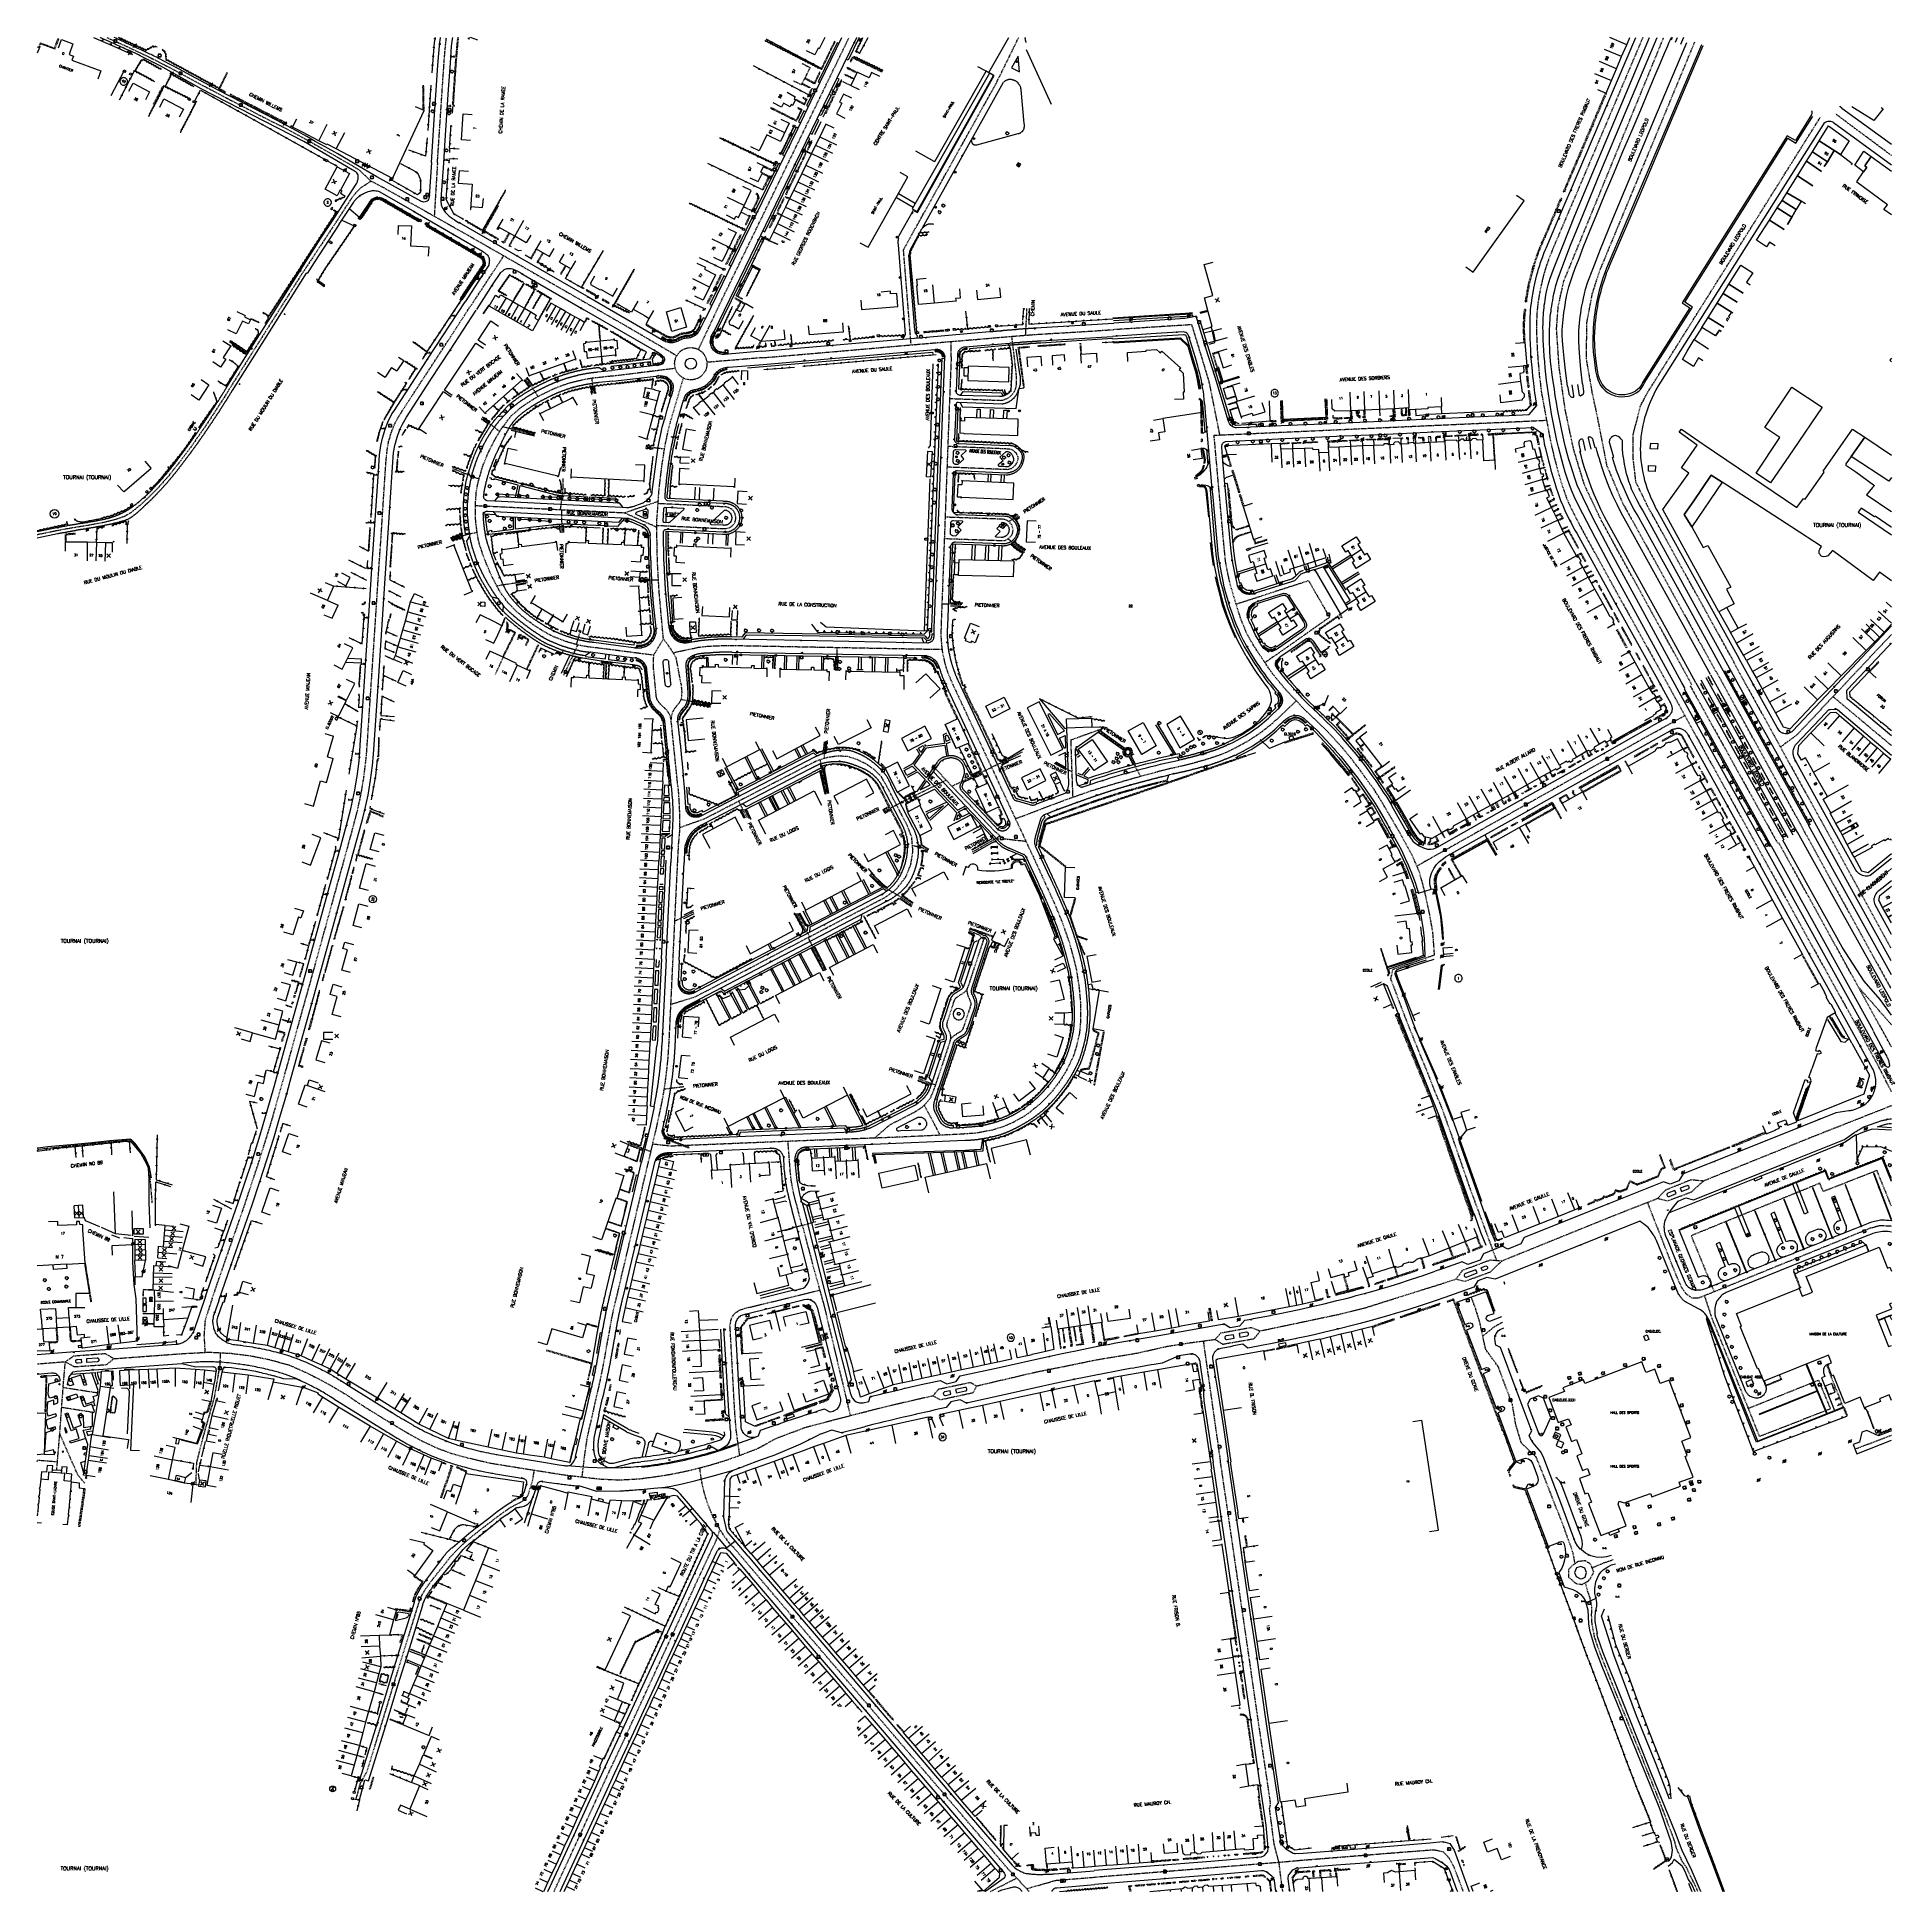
# Model space of a CAD drawing. Header units: millimetres. Extents: x 79000 to 80002, y 144000 to 145000.
import ezdxf
from ezdxf.enums import TextEntityAlignment as Align

# ---------------------------------------------------------------- set-up
doc = ezdxf.new("R2010")
doc.units = ezdxf.units.MM
doc.linetypes.add('DASHED', pattern=[0.75, 0.5, -0.25])
doc.layers.get('0').update_dxf_attribs({"linetype": 'CONTINUOUS'})
for name, color, linetype in [('W0001', 6, 'DASHED'), ('W0008', 7, 'CONTINUOUS'), ('W0017', 7, 'CONTINUOUS'), ('W0100', 7, 'CONTINUOUS'), ('W0105', 7, 'CONTINUOUS'), ('W0112', 1, 'DASHED'), ('W0211', 2, 'CONTINUOUS'), ('W0300', 7, 'CONTINUOUS'), ('W0302', 3, 'CONTINUOUS'), ('W0310', 3, 'CONTINUOUS'), ('W0322', 7, 'CONTINUOUS'), ('W0330', 7, 'CONTINUOUS'), ('W0334', 7, 'CONTINUOUS'), ('W0400', 7, 'CONTINUOUS'), ('W0412', 7, 'CONTINUOUS'), ('W0420', 7, 'CONTINUOUS'), ('W0430', 7, 'CONTINUOUS'), ('W0454', 7, 'CONTINUOUS'), ('W0469', 7, 'CONTINUOUS'), ('W0471', 7, 'CONTINUOUS'), ('W0851', 7, 'CONTINUOUS'), ('W0980', 7, 'CONTINUOUS'), ('W0984', 7, 'CONTINUOUS'), ('W0989', 7, 'CONTINUOUS'), ('W0991', 7, 'CONTINUOUS'), ('W1102', 7, 'CONTINUOUS'), ('W1471', 7, 'CONTINUOUS'), ('W1473', 7, 'CONTINUOUS'), ('W1474', 7, 'CONTINUOUS')]:
    doc.layers.add(name, color=color, linetype=linetype)
doc.styles.get("Standard").update_dxf_attribs({"font": 'romans.shx', "width": 0.85})

# ---------------------------------------------------------------- blocks, each defined once
blk = doc.blocks.new('t105o')
for p, q in [((-0.5, 0), (0.5, 0)), ((0.5, 0), (0.2, 0.1)), ((0.5, 0), (0.2, -0.1))]:
    blk.add_line(p, q)
blk = doc.blocks.new('T420')
for p, q in [((0.7, 0.7), (-0.8, 0.7)), ((-0.8, 0.7), (-0.8, -0.8)), ((0.7, 0.7), (0.7, -0.8)), ((0.7, -0.8), (-0.8, -0.8))]:
    blk.add_line(p, q)
blk.add_ellipse((0, 0), major_axis=(-0.53, 0.53), ratio=1, start_param=3.926991, end_param=10.210176)
blk = doc.blocks.new('T400')
for p, q in [((-0.15, 0.3), (0.15, 0.3)), ((-0.15, -0.25), (-0.15, 0.3)), ((-0.15, 0.15), (0.15, 0.15)), ((-0.15, 0), (0.15, 0)), ((0.15, 0.3), (0.15, -0.25)), ((-0.15, -0.15), (0.15, -0.15)), ((-0.15, -0.25), (-0.15, -0.3)), ((-0.15, -0.3), (0.15, -0.3)), ((0.15, -0.3), (0.15, -0.25))]:
    blk.add_line(p, q)
blk = doc.blocks.new('T300')
for p, q in [((-0.8, 0.5), (-0.9, 0.3)), ((-0.9, 0.3), (-0.9, 0.2)), ((-0.9, 0.2), (-0.7, 0.1)), ((-0.7, 0.6), (-0.8, 0.5)), ((-0.8, -0.1), (-0.7, 0.1)), ((-0.6, 0.7), (-0.7, 0.6)), ((-0.7, 0.1), (-0.7, 0.1)), ((-0.5, 0.7), (-0.6, 0.7)), ((-0.3, 0.6), (-0.5, 0.7)), ((-0.3, 0.6), (-0.2, 0.7)), ((-0.2, 0.6), (-0.3, 0.6)), ((-0.2, 0.7), (-0.1, 0.8)), ((-0.1, 0.8), (0.1, 0.8)), ((0.1, 0.8), (0.2, 0.7)), ((0.2, 0.7), (0.3, 0.6)), ((0.3, 0.6), (0.4, 0.5)), ((0.5, 0.5), (0.3, 0.5)), ((0.4, 0.5), (0.4, 0.5)), ((0.6, 0.4), (0.5, 0.5)), ((0.6, 0.4), (0.7, 0.3)), ((0.7, 0.3), (0.7, 0.2)), ((0.7, 0.2), (0.7, 0.1)), ((0.7, 0.1), (0.7, -0.2)), ((-0.8, -0.2), (-0.8, -0.1)), ((-0.7, -0.3), (-0.8, -0.2)), ((-0.8, -0.2), (-0.8, -0.2)), ((-0.7, -0.4), (-0.7, -0.3)), ((-0.5, -0.5), (-0.7, -0.4)), ((-0.4, -0.5), (-0.5, -0.5)), ((-0.4, -0.5), (-0.3, -0.5)), ((-0.3, -0.5), (-0.3, -0.4)), ((-0.3, -0.6), (-0.3, -0.5)), ((-0.3, -0.5), (-0.3, -0.5)), ((-0.2, -0.7), (-0.3, -0.6)), ((-0.1, -0.8), (-0.2, -0.7)), ((0.1, -0.8), (-0.1, -0.8)), ((0.2, -0.7), (0.1, -0.8)), ((0.3, -0.5), (0.2, -0.5)), ((0.3, -0.6), (0.2, -0.7)), ((0.2, -0.7), (0.2, -0.7)), ((0.5, -0.4), (0.3, -0.5)), ((0.3, -0.5), (0.3, -0.6)), ((0.3, -0.5), (0.3, -0.5)), ((0.6, -0.3), (0.5, -0.4)), ((0.7, -0.2), (0.6, -0.3)), ((0.6, -0.3), (0.6, -0.3))]:
    blk.add_line(p, q)
blk = doc.blocks.new('T851')
for p, q in [((-0.2, -0.1), (0, 0.3)), ((0, 0.3), (0.2, -0.1)), ((-0.2, -0.1), (0.2, -0.1))]:
    blk.add_line(p, q)
for major_axis in [(-0.106, 0.106), (-0.0354, 0.0354), (-0.0236, 0.0236)]:
    blk.add_ellipse((0, 0), major_axis=major_axis, ratio=1, start_param=3.926991, end_param=10.210176)
blk = doc.blocks.new('t112o')
at = {"color": 0, "linetype": 'Continuous'}
for p, q in [((-0.5, 0.5), (0.5, 0.5)), ((-0.5, -0.5), (-0.5, 0.5)), ((0.5, 0.5), (0.5, -0.5)), ((0.5, -0.5), (-0.5, -0.5))]:
    blk.add_line(p, q, dxfattribs=at)
blk = doc.blocks.new('T454')
for p, q in [((-0.25, 0.25), (0.25, -0.25)), ((-0.25, -0.25), (0.25, 0.25)), ((0.75, 0.75), (0.375, 0.375)), ((-0.375, -0.375), (-0.75, -0.75))]:
    blk.add_line(p, q)
blk.add_ellipse((0, 0), major_axis=(0.354, 0.354), ratio=1, start_param=5.49778714, end_param=11.78097245)
blk = doc.blocks.new('t310o')
at = {"color": 0, "linetype": 'Continuous'}
for centre, start, end in [((-0.5, 0.4), 216.8699, 323.1304), ((0.5, -0.4), 36.8699, 143.1303)]:
    blk.add_arc(centre, 0.625, start, end, dxfattribs=at)
blk = doc.blocks.new('t322o')
at = {"color": 0, "linetype": 'Continuous'}
for radius in [0.25, 0.15]:
    blk.add_circle((0, 0), radius, dxfattribs=at)
blk = doc.blocks.new('t211o')
at = {"color": 0, "linetype": 'Continuous'}
for p, q in [((-0.3, 0.5), (-0.3, 0)), ((0, 1), (0, 0)), ((0.3, 0.5), (0.3, 0))]:
    blk.add_line(p, q, dxfattribs=at)
blk = doc.blocks.new('t991o')
at = {"color": 0, "linetype": 'Continuous'}
for p, q in [((-1, 1), (1, -1)), ((-1, -1), (1, 1))]:
    blk.add_line(p, q, dxfattribs=at)
blk = doc.blocks.new('T471')
for p, q in [((-0.333334, 0.333334), (-0.333334, -0.333334)), ((-0.333334, 0.333334), (0.333334, 0.333334)), ((-0.333334, 0), (0, 0)), ((0.500001, 0.500001), (1.000002, 1.000002)), ((-0.500001, -0.500001), (-1.000002, -1.000002)), ((-0.333334, -0.333334), (0.333334, -0.333334))]:
    blk.add_line(p, q)
blk.add_ellipse((0, 0), major_axis=(0.471405, 0.471405), ratio=1, start_param=5.4977871438, end_param=11.780972451)
blk = doc.blocks.new('T430')
at = {"flags": 128}
for points in [[(0.8, 0.8), (-0.8, 0.8)], [(-0.8, 0.8), (-0.8, 0)], [(0.8, 0.8), (-0.8, 0)], [(-0.8, 0), (0.8, 0)], [(-0.4, 2.1), (0.4, 2.1)], [(-0.4, 2.1), (-0.4, 1.3)], [(-0.4, 1.7), (0, 1.7)], [(-0.4, 1.3), (0.4, 1.3)], [(0.8, 0), (0.8, 0.8)]]:
    blk.add_lwpolyline(points, dxfattribs=at)
blk = doc.blocks.new('T412')
for p, q in [((-0.3, 1.2), (0.3, 1.2)), ((-0.3, 1.2), (-0.3, 0.6)), ((-0.3, 0.6), (0.3, 0.6)), ((-0.3, 0.3), (0.3, 0.3)), ((-0.3, -0.3), (-0.3, 0.3)), ((0, 0.9), (0.3, 0.9)), ((0.3, 0.9), (0.3, 0.6)), ((0.3, 0.3), (0.3, -0.3)), ((0.3, -0.3), (-0.3, -0.3))]:
    blk.add_line(p, q)
blk.add_ellipse((0, 0), major_axis=(0.212, 0.212), ratio=1, start_param=5.497787, end_param=11.780972)
blk = doc.blocks.new('T1471')
at = {"color": 0, "linetype": 'Continuous', "flags": 128}
blk.add_lwpolyline([(-0.75, -0.5), (-0.75, 0.5), (0.75, 0.5), (0.75, -0.5), (-0.75, -0.5)], dxfattribs=at)
blk = doc.blocks.new('T1473')
at = {"color": 0, "linetype": 'Continuous', "const_width": 0.5, "flags": 128}
blk.add_lwpolyline([(-0.25, 0, 1), (0.25, 0, 1)], format="xyb", close=True, dxfattribs=at)
blk = doc.blocks.new('T1474')
at = {"color": 0, "linetype": 'Continuous', "flags": 128}
for points in [[(-0.8, -0.5), (-0.8, 0.5)], [(-0.8, 0), (0.7, 0)], [(0.7, 0), (0.7, -0.5), (0.7, 0.5)]]:
    blk.add_lwpolyline(points, dxfattribs=at)
blk = doc.blocks.new('T469')
at = {"color": 0, "linetype": 'Continuous', "flags": 128}
for points in [[(-0.4, 0.4), (0.4, -0.4)], [(-0.4, -0.4), (0.4, 0.4)]]:
    blk.add_lwpolyline(points, dxfattribs=at)
at = {"color": 0, "linetype": 'Continuous'}
blk.add_circle((0, 0), 0.5, dxfattribs=at)

msp = doc.modelspace()

# ---------------------------------------------------------------- linework, layer by layer
at = {"layer": 'W0001'}
for p, q in [((80000, 144936.4), (79969.8, 144958.9)), ((79836.3, 144161.7), (79835, 144166.6))]:
    msp.add_line(p, q, dxfattribs=at)
at = {"layer": 'W0001', "flags": 128}
for points in [[(79037.5, 145000), (79047.6, 144995.5), (79060.7, 144989.3), (79074.2, 144982.4), (79087.1, 144975.3), (79106.1, 144965.3), (79124.2, 144955.9), (79132.7, 144951.7), (79143.5, 144945.9), (79154.8, 144939.5), (79168.7, 144931.6), (79173.3, 144928.8), (79177.8, 144924.7), (79180, 144922.6), (79186.4, 144919.3), (79232.4, 144893.3), (79298.5, 144855.4), (79318, 144844.2), (79344.9, 144828.4)], [(79356.6, 144831.8), (79369, 144858.1), (79411.5, 144945.7), (79437.8, 145000)], [(79471.3, 144834.2), (79467.2, 144885.6), (79517.1, 144975.2), (79529.3, 145000)], [(79865.9, 145000), (79850.3, 144963.3), (79830.2, 144916), (79827.7, 144910.3), (79817, 144885.1), (79816.6, 144884), (79816.1, 144882.9), (79815.1, 144880.2), (79814.1, 144877.4), (79813.6, 144875.9), (79813.1, 144874.3), (79812.6, 144872.7), (79812.2, 144871.2), (79811.7, 144868.9), (79811.1, 144866.5), (79810.6, 144864.2), (79810.2, 144861.9), (79809.7, 144859.1), (79809.3, 144856.3), (79809.1, 144854.4), (79808.9, 144852.6), (79808.8, 144850.9), (79808.7, 144849.1), (79808.6, 144847.4), (79808.6, 144845.6), (79808.6, 144843.7), (79808.6, 144841.8), (79808.6, 144839.9), (79808.7, 144838), (79809, 144831.4), (79809.2, 144828.6), (79809.4, 144825.6), (79809.7, 144822.5), (79809.9, 144820.1), (79810.1, 144817.7), (79810.6, 144814), (79811, 144810.3), (79811.2, 144808.6), (79811.5, 144807), (79815.9, 144783.4), (79816.3, 144781.6), (79816.8, 144779.2), (79818.4, 144772.5), (79819.1, 144770), (79819.7, 144767.5), (79820.7, 144764.1), (79821.7, 144760.6), (79822.5, 144758.2), (79823.3, 144755.8), (79824, 144753.7), (79824.8, 144751.6), (79825.9, 144749), (79827.1, 144746.4), (79828.4, 144743.8), (79829.7, 144741.2), (79832.4, 144736), (79833.3, 144734.3), (79853.7, 144697.3), (79876.9, 144655.6), (79897.2, 144618.6), (79900, 144613.5), (79912.3, 144591.4), (79930, 144559.3), (79958.2, 144508.2), (79972.2, 144483), (79984.7, 144460.6)], [(79892.4, 144650.8), (79858.9, 144711.5), (79843.7, 144739.2), (79834.4, 144758.8), (79828.6, 144777.9), (79824.1, 144799.1), (79820.8, 144822.2), (79819.4, 144842.9), (79820.3, 144854.9), (79823.3, 144868.6), (79877.2, 145000.1)], [(79893.8, 144997.5), (79842.4, 144873.8), (79838.5, 144861.6), (79835.6, 144846.3), (79835.3, 144826.9), (79838.5, 144808.6), (79841.3, 144795.5), (79846.4, 144769.3), (79855, 144748.9), (79871.6, 144719.1), (79905.3, 144658)], [(79915, 144663.3), (79868.4, 144747.5), (79862.2, 144760.2), (79860.7, 144773.4), (79860.7, 144785.6), (79864.6, 144801.3), (79868.9, 144809.2), (79961.6, 144956.9)], [(79215.8, 144932.4), (79214.1, 144903.6)], [(79161.2, 144900.5), (79170.4, 144914.6), (79174.5, 144919), (79180, 144922.6)], [(79161.2, 144900.5), (79142.5, 144872.2), (79105.9, 144814.1), (79100.8, 144805.9), (79096.4, 144799.1), (79091.4, 144791.4), (79082.4, 144778.5), (79076.6, 144770.8), (79070.7, 144763.4), (79065.7, 144757.7), (79059.5, 144751.4), (79054.1, 144746.6), (79050, 144743.4), (79046.8, 144741.6), (79042.8, 144740.2), (79038.3, 144739), (79034.3, 144738.1), (79027.6, 144736.9), (79020.8, 144735.8), (79014.4, 144734.7), (79006.3, 144733.1), (79000, 144731.8)], [(79233.9, 144855.4), (79251.6, 144882.3)], [(79533.6, 144853.8), (79532.9, 144839.5)], [(79391.1, 144827.3), (79440.2, 144831.5), (79459.2, 144833.2), (79480, 144835), (79500.4, 144836.7), (79510, 144837.5), (79517.9, 144838.2), (79527.3, 144839), (79537.4, 144839.8), (79545.2, 144840.3), (79555.7, 144840.9), (79567.5, 144841.6), (79575.8, 144842.2), (79580.2, 144842.4)], [(79527.4, 144809.8), (79528, 144811.7), (79528.2, 144813.9), (79528.1, 144817.2), (79527.8, 144820.6), (79525.6, 144838.9)], [(79637.8, 144785.7), (79632.1, 144814.2), (79628.7, 144825.5), (79622.7, 144845.1), (79580.2, 144842.4)], [(79492.9, 144827.8), (79492.9, 144836.1)], [(79310.1, 144817.5), (79344.1, 144821.7)], [(79391.1, 144827.3), (79361.2, 144824.8)], [(79492.9, 144827.8), (79491.7, 144796.9), (79487.5, 144684.5), (79487.3, 144677.2), (79487.7, 144672.3)], [(79332.6, 144666.8), (79302.4, 144670.7), (79297.7, 144671.2), (79292.6, 144672.1), (79288.9, 144673.1), (79284.9, 144674.3), (79281.7, 144675.5), (79277.1, 144677.4), (79273.4, 144679.5), (79268.9, 144682.3), (79264.3, 144685.6), (79261.4, 144687.9), (79259.1, 144689.9), (79256.9, 144692), (79254.1, 144694.8), (79251.9, 144697.8), (79250.8, 144699.3), (79249.5, 144701.2), (79247.1, 144705.6), (79245.5, 144708.7), (79244.3, 144711.3), (79243.3, 144713.6), (79241.9, 144717), (79240.6, 144720.4), (79239.5, 144723.5), (79238.7, 144726), (79237.8, 144729.7), (79237.1, 144734), (79236.6, 144737.9), (79236.3, 144741.6), (79236.3, 144748.2), (79236.8, 144755.1), (79237.7, 144759.9), (79240.2, 144768.7), (79243.2, 144776.1), (79246.7, 144783), (79250.2, 144788.9), (79255.4, 144795.7), (79261.1, 144800.7), (79265.4, 144803.6), (79268.8, 144805.7), (79273, 144807.9), (79278.3, 144810.5), (79283.2, 144812.4), (79287, 144813.7), (79290, 144814.5), (79293.6, 144815.3), (79296.3, 144815.9), (79300, 144816.5), (79303.1, 144816.8), (79310.1, 144817.6)], [(79263.5, 144816.1), (79270.1, 144806.4)], [(79300, 144808.1), (79299.2, 144816.3)], [(79341.6, 144793), (79348.5, 144816.4)], [(79492, 144805.3), (79517.7, 144804.4), (79519.5, 144804.3), (79521, 144804.5), (79523.4, 144805.5), (79524.7, 144806.3), (79526, 144807.7), (79527.4, 144809.8)], [(79240.3, 144794.4), (79249.4, 144787.6)], [(79268.3, 144785.6), (79251, 144790)], [(79347.2, 144651.3), (79347.6, 144646.4), (79347.6, 144646.3), (79347.6, 144646.1), (79347.5, 144645.9), (79347.5, 144645.7), (79347.5, 144645.5), (79347.5, 144645.3), (79347.5, 144645.1), (79347.5, 144645), (79347.4, 144644.8), (79347.4, 144644.6), (79347.4, 144644.4), (79347.4, 144644.2), (79347.3, 144644), (79347.3, 144643.7), (79347.2, 144643.5), (79347.2, 144643.3), (79347.1, 144643.2), (79347.1, 144643), (79347.1, 144642.8), (79347, 144642.7), (79347, 144642.5), (79346.9, 144642.4), (79346.9, 144642.3), (79346.8, 144642.2), (79346.7, 144642), (79346.7, 144641.9), (79346.6, 144641.7), (79346.5, 144641.6), (79346.4, 144641.5), (79346.4, 144641.3), (79346.3, 144641.2), (79346.2, 144641.1), (79346.1, 144641), (79346, 144640.9), (79345.9, 144640.7), (79345.6, 144640.5), (79344.3, 144638.9), (79344.2, 144638.7), (79343.9, 144638.4), (79343.7, 144638.1), (79343.5, 144637.8), (79343.3, 144637.4), (79343.1, 144637.1), (79342.9, 144636.8), (79342.8, 144636.4), (79342.6, 144636.1), (79342.5, 144635.8), (79342.4, 144635.4), (79342.3, 144635), (79342.1, 144634.6), (79342.1, 144634.2), (79342, 144633.8), (79341.9, 144633.4), (79341.8, 144632.3), (79341.7, 144633), (79341.6, 144633.3), (79341.5, 144633.7), (79341.4, 144634), (79341.2, 144634.4), (79341.1, 144634.7), (79340.9, 144635.1), (79340.7, 144635.4), (79340.5, 144635.7), (79340.4, 144636), (79340.1, 144636.3), (79339.9, 144636.6), (79339.7, 144636.9), (79339.5, 144637.2), (79339.2, 144637.5), (79339, 144637.7), (79338.7, 144638), (79338.4, 144638.2), (79338.3, 144638.4), (79336.8, 144639.7), (79336.6, 144639.9), (79336.5, 144640), (79336.4, 144640.1), (79336.2, 144640.3), (79336.1, 144640.4), (79336, 144640.6), (79335.8, 144640.7), (79335.7, 144640.9), (79335.6, 144641), (79335.5, 144641.2), (79335.3, 144641.3), (79335.2, 144641.5), (79335.1, 144641.7), (79335, 144641.8), (79334.9, 144642), (79334.8, 144642.1), (79334.7, 144642.3), (79334.6, 144642.5), (79334.5, 144642.6), (79334.4, 144642.8), (79334.4, 144642.9), (79334.3, 144643.1), (79334.2, 144643.2), (79334.2, 144643.3), (79334.1, 144643.5), (79334.1, 144643.6), (79334, 144643.8), (79334, 144643.9), (79334, 144644.1), (79333.9, 144644.2), (79333.9, 144644.4), (79333.9, 144644.5), (79333.8, 144644.7), (79333.8, 144644.8), (79333.8, 144645), (79333.8, 144645.3), (79332.4, 144659.5), (79332.4, 144665.3), (79332.5, 144666.7), (79332.8, 144667.5), (79333.1, 144668), (79333.6, 144668.8), (79337.7, 144675.6), (79337.1, 144682.4), (79336.6, 144687.4), (79336.1, 144693.4), (79335.7, 144697.5), (79335.4, 144700.7), (79335.2, 144704.4), (79335, 144707.9), (79334.8, 144711.4), (79334.5, 144717), (79334.3, 144723.7), (79334.2, 144730.8), (79334.2, 144732.1), (79334.1, 144739.3), (79334.6, 144745.5), (79335.2, 144754.3), (79335.6, 144758.4), (79336.4, 144765.1), (79336.9, 144769), (79337.6, 144773.6), (79338.2, 144777.8), (79338.9, 144781.4), (79340.1, 144787.1), (79341.6, 144793)], [(79787.2, 144340.2), (79773, 144378.6), (79762.2, 144409.8), (79757.2, 144423.6), (79754, 144431), (79750.4, 144440.4), (79746.4, 144450), (79737.8, 144471.5), (79730, 144492.3), (79731.1, 144497.1), (79732, 144497.8), (79733.9, 144498.4), (79753.6, 144505.2), (79752.7, 144517.2), (79751, 144526.9), (79748.3, 144539.5), (79745.5, 144549.7), (79741.7, 144558.6), (79737.1, 144567.1), (79733.3, 144573.8), (79729.3, 144580.6), (79729.3, 144580.6), (79723.9, 144589.8), (79720.8, 144594.7), (79716.6, 144600.3), (79713.1, 144605.3), (79708.4, 144611.4), (79704.2, 144616.5), (79699.6, 144621.6), (79695.8, 144625.7), (79690.8, 144630.6), (79684.7, 144636.3), (79675.1, 144646.3), (79670.5, 144651.6), (79665.8, 144657.4), (79659.2, 144667.2), (79655.7, 144672.6), (79652.3, 144678.6), (79649.1, 144686.4), (79646, 144696.2), (79643.2, 144705.9), (79641.6, 144713.3), (79640.8, 144718), (79639.8, 144728.4), (79634.7, 144785.5), (79790.5, 144792.5)], [(79790.5, 144792.5), (79814, 144793.6)], [(79328.2, 144779.4), (79338.3, 144778.2)], [(79491.1, 144779.6), (79522.2, 144778.3), (79525.3, 144778), (79527.7, 144776.2), (79528.8, 144774.1), (79528.8, 144772.2), (79528.3, 144770.6), (79527.2, 144769), (79525.2, 144767.4), (79523.6, 144766.9), (79521.1, 144767), (79490.6, 144768.3)], [(79224, 144767.6), (79238.3, 144761.9)], [(79282.2, 144745.4), (79283.5, 144755.4), (79283.7, 144762.1)], [(79236.3, 144747.6), (79316.7, 144743.7), (79322.9, 144745.8), (79334.9, 144749.9)], [(79334.2, 144736.9), (79370, 144735.1), (79371.4, 144735.1), (79373, 144735.5), (79374.1, 144736.1), (79375.2, 144737.1), (79376, 144738.1), (79376.5, 144739.1), (79376.7, 144740.3), (79376.8, 144741.1), (79376.6, 144742.2), (79376.2, 144743.4), (79375.7, 144744.4), (79374.9, 144745.3), (79373.7, 144746.1), (79372.5, 144746.6), (79371, 144746.9), (79369.5, 144746.9), (79334.8, 144748.6)], [(79282.7, 144745.3), (79282.9, 144732.8)], [(79316.7, 144743.7), (79322.2, 144741.2), (79334.2, 144735.9)], [(79489.2, 144729.8), (79519.9, 144728.7), (79522, 144728.8), (79523.9, 144729.8), (79525.5, 144731.5), (79526.1, 144732.9), (79526.3, 144734.7), (79525.6, 144737.2), (79524.1, 144738.9), (79522.3, 144739.9), (79520.5, 144740.2), (79489.6, 144741.3)], [(79529.1, 144742.1), (79524.1, 144739)], [(79223.3, 144729.4), (79223.8, 144729.6), (79224.3, 144729.8), (79224.9, 144730.1), (79226.2, 144730.5), (79226.9, 144730.7), (79227.5, 144730.9), (79228.5, 144731.2), (79237.2, 144733.2)], [(79532.7, 144722.9), (79530.3, 144724.3), (79528.2, 144725.7), (79523.6, 144729.6)], [(79264.2, 144706.7), (79247.9, 144704.2)], [(79324.3, 144707.9), (79335, 144707.4)], [(79646.5, 144694.4), (79685.6, 144707.1), (79697, 144687.3), (79662.1, 144662.8)], [(79498.6, 144694.2), (79487.8, 144694.4)], [(79292.8, 144680.4), (79290.7, 144672.6)], [(79977.8, 144654.4), (80000, 144678)], [(79284, 144656.1), (79291.5, 144672.4)], [(79487.7, 144672.3), (79488.2, 144668.1), (79489.6, 144661.9), (79491.2, 144657), (79494, 144650.5), (79497.2, 144643.7), (79514.3, 144607.1), (79522.3, 144589.9), (79538.6, 144554.9), (79548.6, 144532.9), (79552.5, 144523.5), (79556.7, 144511.6), (79560.2, 144498.4), (79561.8, 144488.2), (79562.7, 144478.7), (79562.7, 144470.1), (79562.1, 144463.1), (79560.5, 144456.1), (79558.7, 144450.3), (79555, 144442.7), (79551.4, 144436.9), (79546.3, 144430.3), (79541.6, 144425.5), (79535.2, 144420.2), (79531.5, 144417.7), (79526.1, 144414.7), (79520.9, 144412.5), (79515.1, 144410.7), (79506.4, 144409), (79497.3, 144408.4), (79466.3, 144406.9), (79415.1, 144405), (79390.3, 144404), (79341.4, 144402), (79331.7, 144403.1)], [(79338.9, 144674.1), (79337.7, 144675.6)], [(79347.2, 144651.3), (79345.2, 144662.2), (79344.5, 144665.6), (79341.8, 144670), (79338.9, 144674.1)], [(79342.9, 144668.2), (79356.5, 144671.1), (79360.4, 144671.6), (79365.2, 144671.9), (79372.8, 144672.1), (79380.2, 144672), (79488, 144670)], [(79431.1, 144658.6), (79431.5, 144671)], [(79952.4, 144573.1), (79905.5, 144658.1)], [(79914.8, 144663.2), (79961.7, 144578.2)], [(79891.5, 144650.3), (79938.6, 144565.5)], [(79977.8, 144654.4), (79949.2, 144624)], [(79363.3, 144639.9), (79347.1, 144642.9)], [(79644.3, 144615.9), (79652.9, 144620.5), (79659.4, 144624.8), (79666.3, 144630.2), (79679, 144642.2)], [(80000, 144618.1), (79968.5, 144644.5)], [(79345.5, 144596.1), (79341.8, 144632.3)], [(79872.5, 144625.4), (79888.6, 144634.3)], [(79425, 144620.3), (79424.3, 144611.1)], [(79558.6, 144590.2), (79557.5, 144621.2), (79574, 144627.1)], [(79571.7, 144626.3), (79586.7, 144615.7)], [(79872.5, 144625.4), (79744.1, 144553.1)], [(79949.2, 144624), (79940.2, 144617.3)], [(79341.5, 144478.5), (79354.6, 144482.5), (79359.5, 144485), (79387.8, 144499.9), (79403.6, 144508.2), (79424, 144518.9), (79435.3, 144524.8), (79445.9, 144530.3), (79457.4, 144536.3), (79462.9, 144540.2), (79468.3, 144547), (79471.1, 144553.9), (79472.3, 144561.3), (79471.6, 144568.7), (79469.2, 144574.9), (79466.9, 144579.4), (79458.2, 144596.1), (79454.9, 144601.8), (79451.4, 144605.1), (79447.3, 144608), (79442, 144610.6), (79436.9, 144612.2), (79431.6, 144612.4), (79426.1, 144611.6), (79420.8, 144610), (79413.8, 144606.5), (79409.6, 144604.3), (79359.8, 144578.5), (79346.3, 144573.7)], [(79425.8, 144592.1), (79425.2, 144595), (79424.4, 144599.2), (79422.3, 144610.5)], [(79531.1, 144614.6), (79523.4, 144610.4), (79514.6, 144606.3)], [(79527.5, 144578.6), (79554.4, 144588.8), (79568, 144593.6), (79580.5, 144597.4), (79594.4, 144601.4), (79605.5, 144604.4), (79612.4, 144606.1), (79620.4, 144607.9), (79628.8, 144610.2), (79635.2, 144612.2), (79640.4, 144614.1), (79642.9, 144615.2), (79644.3, 144615.9)], [(79549, 144608.9), (79558.1, 144603.9)], [(79589, 144612.8), (79595, 144601.5)], [(79463.4, 144586.2), (79490.2, 144599.5)], [(79533.2, 144566.3), (79521.4, 144567.7), (79518.8, 144569.7), (79515.9, 144572.3), (79484.4, 144605.6)], [(79493.3, 144596.2), (79514.7, 144606.3)], [(79345.5, 144596.1), (79345.8, 144591.7), (79346.1, 144587), (79346.3, 144582.7), (79346.3, 144577), (79346.3, 144571.6), (79345.7, 144564.6), (79345.2, 144555)], [(79383, 144578.9), (79378.3, 144588.1)], [(79456.6, 144582.5), (79463.4, 144586.1)], [(79999.7, 144508.9), (79961.8, 144578.2)], [(79504.4, 144560.7), (79519.2, 144569.3)], [(79952.3, 144573), (79999.7, 144487.1)], [(79480.4, 144561.3), (79479.3, 144561.9), (79477.3, 144562.9), (79472, 144564.1)], [(80000, 144455.6), (79939.2, 144565.8)], [(79345.2, 144555), (79344.1, 144532.4), (79343.5, 144519.8), (79342.7, 144502.5)], [(79449.3, 144548.9), (79456.3, 144542), (79465.7, 144536.5), (79471.8, 144532.2)], [(80000.1, 144551.8), (79983.8, 144538.5)], [(79354, 144528.3), (79343.7, 144523.3)], [(79409.7, 144527.6), (79416.5, 144514.9)], [(79502.4, 144518.3), (79505.5, 144517.1), (79508.2, 144515.9), (79510.3, 144513.4)], [(79415.7, 144514.5), (79425, 144496.4)], [(79342.7, 144502.5), (79340.6, 144458.3)], [(79492.3, 144459), (79492.9, 144460.1), (79493.2, 144460.4), (79493.4, 144460.7), (79493.7, 144461), (79494, 144461.2), (79494.2, 144461.4), (79494.5, 144461.7), (79494.8, 144461.8), (79495, 144462), (79495.2, 144462.2), (79495.5, 144462.3), (79495.7, 144462.5), (79495.8, 144462.6), (79496, 144462.7), (79496.3, 144462.9), (79496.6, 144463.1), (79496.8, 144463.2), (79497.1, 144463.4), (79497.3, 144463.5), (79497.5, 144463.6), (79497.7, 144463.7), (79497.9, 144463.8), (79498.1, 144463.9), (79498.2, 144464), (79498.3, 144464.1), (79498.4, 144464.2), (79498.5, 144464.3), (79498.6, 144464.4), (79498.7, 144464.5), (79498.9, 144464.6), (79499, 144464.8), (79499.1, 144464.9), (79499.1, 144465), (79499.2, 144465.2), (79499.3, 144465.3), (79499.4, 144465.4), (79499.5, 144465.6), (79499.5, 144465.7), (79503.4, 144477.5), (79503.4, 144477.7), (79503.5, 144477.8), (79503.5, 144478), (79503.5, 144478.1), (79503.6, 144478.3), (79503.6, 144478.4), (79503.6, 144478.6), (79503.6, 144478.8), (79503.6, 144478.9), (79503.6, 144479.1), (79503.6, 144479.2), (79503.5, 144479.4), (79503.5, 144479.5), (79503.5, 144479.7), (79503.4, 144479.9), (79503.4, 144480), (79503.3, 144480.2), (79503.2, 144480.5), (79503.1, 144480.7), (79503, 144480.9), (79502.9, 144481.2), (79502.8, 144481.4), (79502.8, 144481.6), (79502.7, 144481.7), (79502.6, 144481.9), (79502.5, 144482.1), (79502.4, 144482.3), (79502.3, 144482.6), (79502.1, 144482.9), (79502, 144483.3), (79501.8, 144483.7), (79501.8, 144484.1), (79501.7, 144484.5), (79501.7, 144484.8), (79501.6, 144485.2), (79501.6, 144485.5), (79501.6, 144485.8), (79501.6, 144486.2), (79501.7, 144486.5), (79501.7, 144486.9), (79501.8, 144487.2), (79501.8, 144487.7)], [(80000.1, 144467.4), (79982.7, 144487.3)], [(79340.6, 144458.3), (79340.3, 144453.7), (79340, 144449.3), (79339.6, 144445.2), (79339.1, 144440.8), (79338.5, 144436.1), (79337.7, 144430.9), (79337.1, 144427.4), (79336.5, 144424.6), (79336.1, 144422.5)], [(80000, 144431.4), (79993.8, 144443.6), (79984.7, 144460.6)], [(79475.1, 144438.5), (79484.4, 144435.1)], [(79348.7, 144434), (79338, 144432.7)], [(79336.1, 144422.5), (79333.8, 144411.9), (79330, 144395.6), (79329.5, 144393.7)], [(79487, 144407.9), (79478.4, 144424.2)], [(79318.8, 144403.7), (79330.8, 144399.2)], [(79412.4, 144359.3), (79410.2, 144368), (79409, 144372.3), (79407.9, 144376.8), (79406.7, 144382.9), (79406.2, 144387.5), (79404.9, 144404.6)], [(79329.5, 144393.7), (79322.6, 144364.2), (79315.8, 144335.3), (79313.7, 144326.5), (79312.2, 144320.2), (79310.6, 144313.5), (79309.3, 144307), (79308.3, 144301.2), (79307.1, 144294.9), (79305.9, 144287.9), (79304.3, 144279.6), (79302.7, 144272), (79301.5, 144266.9), (79300.5, 144262.5), (79299.5, 144257.9)], [(79898.6, 144383.2), (79892.1, 144377.2), (79879.3, 144372.4), (79873.8, 144373.7)], [(79399.2, 144355.8), (79420.3, 144361.4)], [(79412.6, 144359.3), (79418.8, 144335.8), (79424.1, 144316.9), (79438.5, 144256.6)], [(79789.8, 144340), (79783.5, 144334), (79769.8, 144329), (79765.1, 144330.2)], [(79756.6, 144327.4), (79733.9, 144320.3), (79716.2, 144314.7), (79701.7, 144311.1), (79659.5, 144302.2)], [(79094.3, 144319.8), (79090.5, 144308.2), (79089.9, 144300.1), (79090.4, 144290.8)], [(79483.1, 144267.3), (79459.6, 144261.9), (79437.1, 144256.2), (79426.4, 144253.4), (79413.6, 144250), (79398.3, 144244.2), (79388.7, 144238.9), (79378.9, 144235.1), (79377, 144248.4), (79376.2, 144258), (79373.8, 144302), (79373.6, 144305), (79374.1, 144308), (79374.9, 144310.1), (79376.4, 144312.1), (79378.9, 144313.6), (79382.1, 144314.7), (79386.6, 144315.7), (79422, 144324.4)], [(79506.6, 144272.7), (79539.1, 144280.3), (79553.3, 144283.1), (79571.2, 144286.8), (79593.1, 144290.4), (79609.6, 144294.1), (79621.8, 144296), (79635.3, 144297.8)], [(79010.5, 144227.3), (79012.1, 144246.6), (79014.1, 144273.8), (79015.1, 144285.6), (79019.6, 144288.9), (79036.6, 144290.2), (79041.3, 144287.4), (79037.2, 144284), (79020, 144282.9), (79015.1, 144285.6), (79000, 144284.4)], [(79041.3, 144287.4), (79079.3, 144290.2), (79092.9, 144290.9), (79104.4, 144290.3), (79114.9, 144289), (79125.2, 144286.9), (79136, 144283.9), (79146.1, 144279.4), (79155.9, 144274.3), (79166.3, 144268.2), (79173.5, 144263.3), (79186, 144255.5), (79198.1, 144248.2), (79207.4, 144243), (79216, 144239), (79223.4, 144236.3), (79232.1, 144233.9), (79244.3, 144231.1), (79256.4, 144229.1), (79284.2, 144224.7), (79303.3, 144222.5), (79314, 144222), (79326.5, 144222.7)], [(79085.6, 144219.6), (79086, 144231.4), (79089.7, 144245.8), (79093.5, 144259.3), (79095.6, 144266.6), (79096.6, 144272.4), (79098.6, 144284), (79098.9, 144290.6)], [(79638.2, 144232.1), (79629, 144297)], [(79014, 144271.9), (79032.6, 144269)], [(79013.2, 144261.2), (79030.4, 144258.5)], [(79299.5, 144257.9), (79296.4, 144244.4), (79294.9, 144234), (79293.7, 144223.6)], [(79025.6, 144220.2), (79021.8, 144224.8), (79012.1, 144246.9)], [(79980.3, 144238.6), (80000, 144246.1)], [(79000, 144231.9), (79000.1, 144232.7), (79010.9, 144231.8)], [(79254.8, 144206.9), (79261.7, 144210.5), (79264.1, 144212.7), (79265.1, 144214.9), (79267.2, 144221.8), (79268.1, 144227.3)], [(79171.9, 144049.6), (79174.3, 144058.5), (79175.5, 144060.6), (79177.8, 144064.6), (79179.2, 144069), (79185.1, 144088.4), (79197.4, 144128.5), (79204.7, 144152.1), (79206.1, 144156.6), (79207.8, 144160.5), (79209.6, 144163.4), (79212, 144166.8), (79222.9, 144180.5), (79228.7, 144186.6), (79233, 144190.3), (79236.5, 144193.2), (79248.1, 144202.1), (79254.8, 144206.9)], [(79535, 144000), (79523.6, 144012.1), (79485.4, 144056.8), (79399.7, 144157.1), (79381.2, 144178.9)], [(79514.1, 144000), (79528.2, 144007.2)], [(79570.4, 144007.5), (79549.1, 144005.8), (79533.7, 144001.4)]]:
    msp.add_lwpolyline(points, dxfattribs=at)
at = {"layer": 'W0001'}
for points in [[(79215.8, 144932.4), (79217, 144950.5), (79217.8, 144962.5), (79218.6, 144974.9), (79219.4, 144986.4), (79220, 144993.8), (79220.5, 144998.6), (79220.7, 145000)], [(79094.3, 144319.8), (79102.2, 144342.6), (79111.4, 144369), (79119.8, 144394.4), (79126, 144414.3), (79134.5, 144444.3), (79141.7, 144470.5), (79148.1, 144493.4), (79154.8, 144517.7), (79165.5, 144556.4), (79170.2, 144573.5), (79172.7, 144583), (79174.7, 144592.4), (79176.2, 144601.3), (79177.5, 144612.5), (79178.2, 144622.1), (79179.4, 144640.6), (79181, 144664.3), (79182.9, 144693), (79184.1, 144711.6), (79185.4, 144730.2), (79186.8, 144752.1), (79188.1, 144771.7), (79188.7, 144777.5), (79189.5, 144782.1), (79191, 144787.2), (79192.7, 144791.4), (79194.7, 144795.2), (79198.4, 144801.1), (79207.1, 144814.4), (79221.1, 144835.8), (79233.7, 144855.3)], [(80000, 144423.8), (79956.7, 144406.7), (79898.6, 144383.2), (79891.9, 144383.8), (79878.1, 144378.3), (79873.8, 144373.7), (79849.8, 144364.3), (79789.8, 144340), (79783.5, 144340.5), (79768.5, 144334.9), (79765.1, 144330.2), (79756.6, 144327.4)], [(79062, 144371.5), (79060.8, 144385.9), (79060.3, 144390.2), (79059.8, 144391.3), (79057.6, 144395.9), (79056, 144398.5), (79052.4, 144403.1), (79051.5, 144404.1), (79050, 144405.2), (79040, 144404.3), (79025.6, 144402.8), (79015.4, 144401.8), (79000.6, 144400.2), (79000, 144400.2)], [(80000, 144369.6), (79992.2, 144388.9), (79963.2, 144377.5), (79961.4, 144382), (79906.4, 144359.6), (79892, 144353.7), (79904.4, 144323.5)], [(80000, 144358.7), (79999.7, 144358.8), (79993.9, 144359.1), (79988.5, 144357.7), (79978.5, 144353.6), (79901.3, 144322.2), (79895.8, 144320), (79892.5, 144320.1), (79889.3, 144322.3), (79887, 144325.6), (79884.4, 144331.2), (79876.3, 144351.7), (79868.5, 144371.6)], [(79829.4, 144176.9), (79828.3, 144182.4), (79827.2, 144185.9), (79825.8, 144189.6), (79822.5, 144198.8), (79815.9, 144215.4), (79812.6, 144224), (79808.3, 144234.5), (79800.4, 144241.8), (79797.4, 144251.9), (79795.6, 144262.6), (79787.9, 144283.1), (79781.2, 144292.3), (79778, 144306.9), (79775.8, 144314.2), (79773.4, 144320.6)], [(79922.8, 144260.6), (79960.7, 144275.8), (79967.1, 144260.3), (79928.9, 144245.4), (79918.9, 144270.4), (79903.4, 144308.8), (79899.2, 144321.4)], [(79790.3, 144307), (79785.9, 144304.6), (79779.6, 144299.6)], [(79671.8, 144000), (79671.6, 144000.8), (79669.7, 144015.6), (79667.1, 144025.5), (79664.6, 144044.8), (79665.2, 144047.4), (79664.3, 144053.5), (79658.9, 144089.6), (79653.9, 144124.1), (79646.9, 144172), (79641.7, 144207.7), (79638.1, 144232.1)], [(79836.7, 144167.6), (79838.1, 144169.5), (79839.5, 144172.3), (79837.6, 144176.8), (79834.7, 144178.4), (79831, 144177.9), (79827.9, 144175.8), (79825.9, 144173.6), (79825.9, 144169.5), (79829.9, 144166.1), (79833.2, 144165.6), (79836.7, 144167.6)], [(79838.5, 144174.6), (79844.8, 144177.2), (79850, 144179)], [(79895.6, 144000), (79894.4, 144002.9), (79891.8, 144007.9), (79889.6, 144012.8), (79887.3, 144015.9), (79884.1, 144023.2), (79882.7, 144028.3), (79880.8, 144033.2), (79878.6, 144039.1), (79876.8, 144043.9), (79875.3, 144047.8), (79873.4, 144052.5), (79871, 144058.6), (79868.9, 144063.7), (79867, 144068.4), (79865.4, 144072.6), (79862.4, 144079.9), (79859.6, 144086.8), (79857.5, 144092.2), (79851.7, 144106.3), (79849.5, 144111.8), (79845.8, 144121.2), (79842.9, 144128.5), (79841.2, 144133.3), (79839.9, 144137.4), (79839.1, 144141.2), (79838.5, 144145.1), (79838.3, 144149.2), (79838.5, 144153.1), (79837.5, 144158.3), (79836.3, 144161.7)], [(79769.1, 144000), (79764.2, 144013), (79761.7, 144017.7), (79758.3, 144021.3), (79753.9, 144022.2), (79750.9, 144022.2), (79729.3, 144020.5), (79680.8, 144016.6), (79669.7, 144015.6), (79658.4, 144014.7), (79570.4, 144007.6)]]:
    msp.add_lwpolyline(points, dxfattribs=at)
at = {"layer": 'W0001', "flags": 128}
for points in [[(79348.7, 144816.2, -1), (79356.2, 144831.9, -1), (79348.7, 144816.2, -1)], [(79510.7, 144514.5), (79502.4, 144489.4), (79501.8, 144487.7), (79501.6, 144487.1), (79501.4, 144486.7), (79501.2, 144486.4), (79501, 144486), (79500.7, 144485.7), (79500.4, 144485.4), (79500.1, 144485.1), (79499.9, 144484.9), (79499.6, 144484.7), (79499.3, 144484.5), (79499, 144484.3), (79498.8, 144484.2), (79498.6, 144484, -0.000014), (79498.6, 144484), (79498.4, 144483.9), (79498.2, 144483.8), (79498, 144483.7), (79497.8, 144483.6), (79497.6, 144483.4), (79497.4, 144483.2), (79497.1, 144483.1), (79496.9, 144483), (79496.7, 144482.8, -0.000011), (79496.7, 144482.8), (79496.5, 144482.7), (79496.3, 144482.6), (79496.1, 144482.4), (79496, 144482.3), (79495.8, 144482.2), (79495.7, 144482.1), (79495.5, 144482), (79495.4, 144481.9), (79495.3, 144481.8), (79495.2, 144481.7), (79495.1, 144481.6), (79495, 144481.5), (79494.9, 144481.3), (79494.8, 144481.2), (79494.7, 144481.1), (79494.7, 144480.9), (79494.6, 144480.8), (79494.5, 144480.6), (79494.5, 144480.5), (79494.4, 144480.3), (79490.8, 144469.2), (79490.7, 144468.9), (79490.7, 144468.8), (79490.6, 144468.6), (79490.6, 144468.5), (79490.5, 144468.3), (79490.5, 144468.1), (79490.5, 144468), (79490.5, 144467.8), (79490.5, 144467.7), (79490.4, 144467.5), (79490.4, 144467.3), (79490.5, 144467.2), (79490.5, 144467), (79490.5, 144466.9), (79490.5, 144466.7), (79490.5, 144466.6), (79490.6, 144466.5), (79490.6, 144466.4), (79490.7, 144466.2), (79490.8, 144466.1), (79490.9, 144465.9), (79491, 144465.6), (79491.1, 144465.4), (79491.2, 144465.1), (79491.4, 144464.8), (79491.5, 144464.5), (79491.6, 144464.4), (79491.7, 144464.2), (79491.7, 144464), (79491.9, 144463.7), (79492, 144463.5), (79492.1, 144463.1), (79492.2, 144462.8), (79492.3, 144462.4), (79492.4, 144462), (79492.5, 144461.6), (79492.5, 144461.3), (79492.5, 144460.9), (79492.5, 144460.6), (79492.5, 144460.2), (79492.3, 144459), (79491.5, 144456.2), (79483.8, 144433.3), (79483, 144431.1), (79481.4, 144427.6), (79479.4, 144425.2), (79477.3, 144423.1), (79473.5, 144420.5), (79462.8, 144415), (79459.7, 144413.4), (79451.6, 144406.4)], [(79378.9, 144235.1, -0.043531), (79341.1, 144224.8, -0.015662), (79326.5, 144222.7, -0.015662)]]:
    msp.add_lwpolyline(points, format="xyb", dxfattribs=at)
msp.add_lwpolyline([(79589.2, 144612.9, 1), (79587.1, 144616.1, 1)], format="xyb", close=True, dxfattribs=at)
for points in [[(79639.2, 144295.2), (79656.3, 144298.2), (79659.5, 144302.2), (79654.8, 144304.1), (79638.2, 144301.1), (79635.3, 144297.8)], [(79504.6, 144268.9), (79487.1, 144265.1), (79483.1, 144267.3), (79486.1, 144271), (79503.2, 144274.6), (79506.6, 144272.7)]]:
    msp.add_lwpolyline(points, close=True, dxfattribs=at)
at = {"layer": 'W0001'}
for points in [[(79357.2, 144228.3, 0.143643), (79373.5, 144187.5), (79375.3, 144185.8), (79381.2, 144178.9)], [(79278.7, 144000), (79292.2, 144029.3), (79308.7, 144065.2), (79316.8, 144082.5), (79341.7, 144136.6), (79357.4, 144170.7), (79363.8, 144184.4, -0.001277), (79363.8, 144184.4, 0.064036), (79368.1, 144195.3)]]:
    msp.add_lwpolyline(points, format="xyb", dxfattribs=at)
at = {"layer": 'W0008'}
for p, q in [((79987.5, 144462.6), (79912.1, 144598.8)), ((79972.1, 144530.3), (79949.4, 144571.4)), ((79978.5, 144533.2), (79955.5, 144574.8)), ((79981.6, 144535), (79958.7, 144576.6)), ((79964.1, 144526.3), (79941.5, 144567.1)), ((79999.8, 144502), (79981.6, 144535)), ((79990.3, 144464.2), (79957.8, 144523.2)), ((79973.5, 144509.3), (79964.1, 144526.3)), ((79985.3, 144491.1), (79973.5, 144509.3)), ((79510.4, 144406), (79509.9, 144399.3)), ((79964.3, 144271.9), (79964.3, 144271.9)), ((79830.2, 144174.5), (79829.1, 144172.1)), ((79829.1, 144172.1), (79829.9, 144169.8)), ((79829.9, 144169.8), (79832.3, 144168.6)), ((79832.5, 144175.2), (79830.2, 144174.5)), ((79832.3, 144168.6), (79833.3, 144168.8)), ((79834.7, 144174.3), (79832.5, 144175.2)), ((79833.3, 144168.8), (79834.9, 144169.6)), ((79835.6, 144172), (79834.7, 144174.3)), ((79834.9, 144169.6), (79835.6, 144172)), ((79887.1, 144022), (79883.5, 144031.6))]:
    msp.add_line(p, q, dxfattribs=at)
for points in [[(79159.5, 144901.6), (79172, 144921, 0.059067), (79172.5, 144921.8, 0.02962), (79173, 144923.7, 0.107622), (79173, 144925.9, 0.166376), (79172.3, 144927.1, 0.021561), (79171.1, 144928, 0.022516), (79169.9, 144928.7), (79143.7, 144943.9), (79088.3, 144972.4), (79066.7, 144984.5), (79056.6, 144989.6, 0.004912), (79052.4, 144991.7, 0.006572), (79049.2, 144993.2, 0.00091), (79047.2, 144994, 0.000245), (79039.8, 144997.4, 0.000298), (79034.3, 144999.8, 0.000027), (79033.9, 145000)], [(79212.6, 144932.6), (79211.4, 144914.4, -0.0636), (79211.2, 144913.3, -0.059422), (79210.7, 144912.2, -0.160341), (79209.8, 144911.5, -0.134732), (79208.4, 144911.3, -0.02541), (79207.3, 144911.5, -0.061308), (79206.9, 144911.7), (79183.1, 144924.9), (79171.5, 144931.8), (79162.1, 144937.2), (79155.3, 144941), (79149.9, 144944), (79145.4, 144946.7), (79140.1, 144949.6), (79129, 144955.4), (79097.6, 144971.6), (79076.1, 144983.1, 0.002794), (79065.2, 144988.9, 0.008175), (79061.4, 144990.8, 0.002776), (79058.6, 144992.1, 0.001124), (79051.7, 144995.3, 0.000348), (79045, 144998.4, 0.000455), (79041.5, 145000)], [(79441.9, 145000), (79441.8, 144999.8), (79420.5, 144955.9), (79408.8, 144931.9), (79390, 144893.2), (79364.8, 144841.2), (79365.8, 144840.7), (79364.8, 144838.6, 0.047568), (79364.5, 144837.9, 0.024877), (79364.1, 144836.2, 0.1086), (79364.2, 144835.2, 0.06452), (79365, 144833.1, 0.080217), (79366.5, 144831.3, 0.117817), (79367.6, 144830.7, 0.033682), (79369.6, 144830.3, 0.071039), (79370.3, 144830.3), (79370.4, 144829.1)], [(79219, 144932.2), (79217.7, 144912.9, 0.027552), (79217.6, 144911.9, 0.019991), (79217.8, 144910.4, 0.065754), (79218, 144909.3, 0.037562), (79218.9, 144907.5, 0.038296), (79220.4, 144905.4, 0.051588), (79221.7, 144904.1, 0.009909), (79223.7, 144902.5, 0.01479), (79225.1, 144901.6), (79227.4, 144900.1), (79227.5, 144900.2), (79260.3, 144881.4), (79297.5, 144859.9), (79337.8, 144836.6, 0.005262), (79338, 144836.5, 0.001982), (79338.5, 144836.2, 0.048345), (79338.9, 144836.1, 0.016175), (79340.2, 144835.7, 0.045748), (79341.8, 144835.5, 0.058578), (79343, 144835.6, 0.030365), (79344.2, 144835.9, 0.033006), (79345.3, 144836.3, 0.011594), (79346.1, 144836.7, -0.014878), (79346.7, 144837, -0.011831), (79347.7, 144837.4, -0.016268), (79348.4, 144837.6, -0.030439), (79349.4, 144837.9, -0.022973), (79350.7, 144838.1, -0.011485), (79350.9, 144838.1, 0.007897), (79351.3, 144838.1, 0.049979), (79352.5, 144838.3, 0.039058), (79354, 144838.9, 0.06002), (79355.2, 144839.7, 0.063598), (79356.2, 144840.6, 0.02237), (79357.3, 144842.3, 0.025346), (79358.1, 144843.8), (79360.3, 144848.4), (79359.2, 144848.9), (79357, 144844.3, -0.025346), (79356.2, 144842.9, -0.02237), (79355.2, 144841.4, -0.063598), (79354.4, 144840.6, -0.06002), (79353.5, 144840, -0.039058), (79352.2, 144839.5, -0.049979), (79351.2, 144839.3, -0.007897), (79350.8, 144839.3, 0.011485), (79350.5, 144839.3, 0.022973), (79349.1, 144839.1, 0.030439), (79348, 144838.8, 0.016268), (79347.2, 144838.5, 0.011831), (79346.2, 144838.1, 0.014878), (79345.5, 144837.8, -0.011594), (79344.8, 144837.4, -0.033006), (79343.8, 144837, -0.030365), (79342.8, 144836.8, -0.058578), (79341.8, 144836.7, -0.045748), (79340.5, 144836.9, -0.016175), (79339.3, 144837.2, -0.048345), (79339.1, 144837.3, -0.001982), (79338.6, 144837.6, -0.005262), (79338.4, 144837.7), (79337.1, 144838.5), (79336.4, 144837.4)], [(79371.8, 144822.1), (79371.9, 144820.9, 0.000073), (79371.8, 144820.9, 0.045093), (79371.4, 144820.8, 0.01727), (79369.9, 144820.3, 0.04043), (79368.8, 144819.8, 0.043839), (79367.8, 144819.2, 0.042711), (79367, 144818.4, 0.056249), (79366.5, 144817.7, 0.020204), (79366.3, 144817.3, -0.0226), (79366, 144816.7, -0.018059), (79365.5, 144815.8, -0.012602), (79364.7, 144814.7, -0.040904), (79363.7, 144813.6, -0.026297), (79362, 144812.1, -0.03484), (79359.9, 144810.6, -0.052501), (79358.3, 144809.9, -0.009946), (79356.7, 144809.4, -0.011237), (79355.2, 144809, -0.007231), (79354.6, 144808.9, 0.007209), (79354.1, 144808.7, 0.049111), (79353.2, 144808.4, 0.038017), (79352.1, 144807.8, 0.054031), (79351.2, 144807, 0.069285), (79350.7, 144806.4, 0.006583), (79350.5, 144806, 0.016123), (79350.4, 144805.9, 0.016883), (79349.9, 144804.4, 0.003683), (79349.7, 144803.8), (79348.5, 144804.2)], [(79341.9, 144806.7), (79340.7, 144807.1), (79341, 144808, 0.034608), (79341.5, 144809.6, 0.030139), (79341.7, 144811.6, 0.109307), (79341.6, 144812.6, 0.069977), (79340.7, 144814.2, 0.069787), (79339.3, 144815.6, 0.100645), (79338.4, 144816, 0.03604), (79336.5, 144816.4, 0.072504), (79334.1, 144816.2), (79334.1, 144816.2), (79334, 144817.4)], [(80000, 144682.6), (79970.7, 144651.4), (79961.7, 144641.9), (79946.9, 144626.1, -0.065959), (79945.6, 144625.1, -0.072591), (79944.2, 144624.5, -0.082394), (79943.3, 144624.4, -0.057922), (79942, 144624.6, -0.045849), (79940.5, 144625.2, -0.089528), (79939.9, 144625.7, -0.027967), (79939.1, 144626.7, -0.029394), (79938.4, 144627.8), (79927.2, 144648), (79917.9, 144664.9)], [(80000, 144623.3), (79980, 144640), (79976.5, 144642.9, -0.094094), (79976.4, 144643, -0.021423), (79976.3, 144643.3, -0.016349), (79976.2, 144643.5, -0.077446), (79976.2, 144643.6), (79976, 144647.6, -0.030307), (79976, 144647.8, -0.047442), (79976.1, 144648, -0.076382), (79976.1, 144648.1, -0.04413), (79976.3, 144648.3), (79998.2, 144671.6), (80000, 144673.4)], [(79964.8, 144579.9), (79947.7, 144610.9, -0.061039), (79947.3, 144612.1, -0.04281), (79947, 144613.9, -0.058869), (79947, 144615.3, -0.059982), (79947.4, 144616.6, -0.031903), (79948.1, 144618.1, -0.059935), (79948.6, 144618.8), (79964.4, 144635.6), (79965.9, 144637.2, -0.091483), (79966.1, 144637.4, -0.043634), (79966.5, 144637.5, -0.0134), (79966.8, 144637.6, -0.04328), (79966.9, 144637.6), (79970.1, 144637.7, -0.033947), (79970.3, 144637.7, -0.030867), (79970.5, 144637.7, -0.066278), (79970.7, 144637.6, -0.056289), (79970.9, 144637.5), (79980.4, 144629.5), (80000, 144612.9)], [(79883.9, 144376.4), (79883.2, 144378.1), (79883.2, 144378.1), (79879.5, 144376.7, 0.449325), (79879, 144375.4, 0.397883), (79880.2, 144374.9), (79883.9, 144376.4)], [(80000, 144355.6, 0.101671), (79996.3, 144356, 0.02735), (79992.1, 144355.4, 0.040094), (79989.3, 144354.6), (79987.3, 144353.9), (79948.1, 144338.1), (79946.3, 144337.4), (79912.1, 144323.6, 0.016946), (79911.3, 144323.2, 0.007793), (79909.5, 144322.4, 0.079647), (79908.6, 144321.7, 0.026368), (79906.3, 144319.1, 0.084003), (79905.4, 144317.3, 0.138393), (79905, 144310.3), (79921.1, 144270.3, 0.04439), (79921.3, 144269.8, 0.013852), (79922.3, 144268.4, 0.130432), (79923.7, 144267.2, 0.075998), (79926.7, 144266.3, 0.14166), (79929.4, 144266.7, 0.128624), (79931.8, 144268.7, 0.120351), (79932.5, 144270.4, 0.102024), (79932.4, 144272.6)], [(79373.8, 144248.5), (79373.8, 144244.3, -0.122744), (79372, 144240.8, -0.094529), (79368.5, 144238.4), (79368.7, 144237.9, -0.033711), (79340, 144230.7, -0.015634), (79325.9, 144228.7)], [(79367.1, 144237.9, -0.03196), (79340, 144231.2, -0.015631), (79325.8, 144229.2, -0.015631)], [(79383.4, 144180.8), (79376.3, 144189.2), (79372.1, 144194.1), (79371.9, 144194.5), (79370.2, 144201.8), (79370.2, 144202.2), (79370.8, 144221.8, -0.053284), (79372.5, 144225.1, -0.115089), (79373.9, 144226.4, -0.015696), (79375.8, 144227.4), (79380.9, 144229.3)], [(79275.4, 144000), (79289.5, 144030.6), (79306.3, 144067.2), (79314.1, 144084.1), (79339.1, 144138.1), (79354.7, 144171.8), (79364.1, 144192.2, 0.080686), (79364.2, 144192.6), (79364.2, 144193.8, 0.121779), (79363.8, 144194.5), (79360.2, 144198.8), (79353.3, 144206.8), (79346.9, 144214.3, 0.126599), (79343.8, 144216.8, 0.071753), (79339.5, 144217.7), (79336.9, 144217.8), (79332.5, 144217.4), (79327.3, 144216.8)], [(79282, 144000), (79294.9, 144028.1), (79311.5, 144063.9), (79319.5, 144081.3), (79344.5, 144135.4), (79360.1, 144169.4), (79366.5, 144183.2, -0.186656), (79368.5, 144185.2, -0.128085), (79369.7, 144185.4, -0.069396), (79371.8, 144184.9), (79373.1, 144183.7), (79378.9, 144176.9)]]:
    msp.add_lwpolyline(points, format="xyb", dxfattribs=at)
for points in [[(79217.1, 144997.7), (79217.2, 144998.4), (79217.5, 145000)], [(79223.9, 145000), (79223.7, 144999.1), (79223.3, 144995.3), (79222.6, 144986.2), (79221.6, 144972), (79219.6, 144941.8), (79219, 144932.2)], [(79360.3, 144848.3), (79403.1, 144936.3), (79410.1, 144950.8), (79419.2, 144969.6), (79434, 145000)], [(79443.2, 145000), (79442.9, 144999.3), (79437.3, 144987.8), (79436.2, 144988.3)], [(79912.1, 144598.8), (79885.6, 144646.9), (79865.3, 144683.8), (79850.5, 144711.1), (79840.2, 144730.3), (79833.5, 144743.1), (79829.5, 144751.1), (79827.4, 144755.9), (79826.2, 144759.3), (79825.1, 144762.4), (79824.1, 144765.6), (79823.1, 144768.9), (79822.2, 144772.3), (79821.3, 144775.7), (79820.4, 144779.1), (79819.6, 144782.7), (79818.8, 144786.2), (79818.1, 144789.8), (79817.4, 144793.4), (79816.7, 144797.1), (79816.1, 144800.7), (79815.5, 144804.3), (79815, 144807.9), (79814.5, 144811.5), (79814, 144815), (79813.6, 144818.4), (79813.3, 144821.8), (79813, 144825.1), (79812.7, 144828.2), (79812.5, 144831.3), (79812.3, 144834.1), (79812.2, 144836.8), (79812.1, 144839.3), (79812.1, 144841.5), (79812, 144843.6), (79812.1, 144845.5), (79812.1, 144847.2), (79812.2, 144848.8), (79812.3, 144850.3), (79812.4, 144851.7), (79812.5, 144853), (79812.7, 144854.3), (79812.8, 144855.6), (79813, 144856.9), (79813.2, 144858.3), (79813.4, 144859.7), (79813.7, 144861.2), (79814, 144862.8), (79814.4, 144864.5), (79814.9, 144866.7), (79816, 144870.3), (79818.4, 144876.9), (79822.7, 144887.7), (79829.3, 144904), (79838.9, 144927.3), (79852.2, 144958.9), (79869.6, 145000.1)], [(79888.7, 144648.8), (79886.9, 144652), (79864.6, 144693.1), (79849.1, 144721.8), (79839.2, 144740.6), (79833.5, 144752.1), (79830.6, 144758.5), (79829.2, 144762.4), (79828.1, 144765.8), (79827.1, 144769.1), (79826.1, 144772.4), (79825.2, 144775.7), (79824.3, 144779), (79823.5, 144782.2), (79822.8, 144785.6), (79822, 144789), (79821.3, 144792.5), (79820.6, 144796), (79819.9, 144799.6), (79819.3, 144803.2), (79818.7, 144806.7), (79818.2, 144810.1), (79817.7, 144813.5), (79817.2, 144816.7), (79816.8, 144819.7), (79816.5, 144822.6), (79816.2, 144825.3), (79816, 144827.9), (79815.8, 144830.3), (79815.7, 144832.6), (79815.6, 144834.8), (79815.5, 144836.9), (79815.5, 144838.9), (79815.5, 144840.9), (79815.6, 144842.7), (79815.7, 144844.5), (79815.8, 144846.2), (79815.9, 144847.8), (79816, 144849.4), (79816.2, 144850.9), (79816.4, 144852.3), (79816.5, 144853.7), (79816.8, 144855.2), (79817, 144856.7), (79817.3, 144858.2), (79817.6, 144859.9), (79818, 144861.7), (79818.4, 144863.8), (79819, 144866.2), (79820.3, 144870.2), (79822.8, 144877.1), (79827, 144888.1), (79833.7, 144904.6), (79843.3, 144927.9), (79856.4, 144959.3), (79873.6, 145000.1)], [(79825.3, 144812), (79824.3, 144820.4), (79823.5, 144827.1), (79822.9, 144832.4), (79822.6, 144836.5), (79822.5, 144839.7), (79822.5, 144842.2), (79822.6, 144844.3), (79822.8, 144846.1), (79823, 144848), (79823.2, 144849.8), (79823.4, 144851.7), (79823.7, 144853.5), (79824, 144855.4), (79824.3, 144857.4), (79824.6, 144859.3), (79825, 144861.3), (79825.5, 144863.3), (79826.1, 144865.6), (79826.9, 144868.2), (79828, 144871.5), (79829.5, 144875.7), (79831.5, 144880.9), (79834, 144887.3), (79837.2, 144895.2), (79841.1, 144904.7), (79845.5, 144915.3), (79850.3, 144926.7), (79855.2, 144938.5), (79860.1, 144950.1), (79864.8, 144961.1), (79869, 144971.1), (79872.6, 144979.7), (79875.5, 144986.4), (79877.6, 144991.5), (79879.2, 144995.1), (79880.2, 144997.6), (79880.8, 144999), (79881.2, 144999.8), (79881.3, 145000.1), (79881.3, 145000.1)], [(79881.8, 145000), (79881.2, 144998.6)], [(79883.5, 144997.6), (79884.6, 145000)], [(79887.8, 145000), (79886.3, 144996.3)], [(79212.6, 144932.6), (79213.9, 144952.9), (79216.1, 144985.1), (79217.1, 144997.7)], [(79432.4, 144996.7), (79431.4, 144997.2), (79421.1, 144976.1), (79422.2, 144975.6)], [(79833.3, 144813.2), (79832.5, 144821.2), (79832, 144827.5), (79831.6, 144832.6), (79831.4, 144836.5), (79831.4, 144839.6), (79831.4, 144842), (79831.6, 144844), (79831.7, 144845.9), (79832, 144847.7), (79832.2, 144849.5), (79832.4, 144851.4), (79832.7, 144853.3), (79833.1, 144855.3), (79833.5, 144857.4), (79833.9, 144859.5), (79834.4, 144861.8), (79835, 144864.3), (79836.3, 144868.3), (79838.9, 144875), (79843.1, 144885.9), (79849.8, 144902.2), (79859.4, 144925.4), (79872.4, 144956.6), (79889.6, 144997.4)], [(79897.5, 144996.1), (79897.5, 144996.1), (79894, 144987.7), (79879.4, 144953.3), (79863.5, 144915.8), (79847.3, 144877.7), (79846.4, 144875.7), (79845.7, 144873.7), (79844.9, 144871.7), (79844.2, 144869.7), (79843.3, 144866.6), (79842.4, 144863.5), (79841.6, 144860.3), (79841, 144857.1), (79840.6, 144855.2), (79840.3, 144853.3), (79840, 144851.3), (79839.7, 144849.4), (79839.5, 144847.4), (79839.3, 144845.5), (79839.2, 144843.5), (79839.1, 144841.6), (79838.9, 144837.8), (79839, 144834.1), (79839.2, 144830.3), (79839.6, 144826.6), (79840.4, 144820.3), (79841.1, 144817.3), (79841.6, 144815.6), (79842.3, 144813.9), (79843.1, 144812.4), (79844.2, 144811), (79845.7, 144809.6), (79847.3, 144808.4), (79849.1, 144807.4), (79851, 144806.7), (79852.7, 144806.3), (79854.5, 144806.2), (79856.3, 144806.3), (79858, 144806.6), (79859.5, 144807), (79861, 144807.6), (79862.4, 144808.4), (79863.7, 144809.3), (79864.6, 144810.2), (79865.4, 144811.2), (79866.1, 144812.3), (79866.6, 144813.5), (79892.7, 144854.5), (79888.6, 144857.2), (79919.6, 144906.8), (79944.1, 144945.7), (79948.5, 144943), (79957.1, 144956.7), (79957.6, 144957.4)], [(79419.2, 144969.5), (79418.2, 144970.1), (79414.9, 144963.3), (79415.9, 144962.8)], [(79427.1, 144969.4), (79428.2, 144968.9), (79422.8, 144957.9), (79421.7, 144958.4)], [(79428.3, 144971.9), (79429.4, 144971.4), (79432.4, 144977.6), (79431.3, 144978.1)], [(79414.5, 144959.9), (79413.5, 144960.4), (79410.6, 144954.5), (79411.6, 144954)], [(79973.2, 144961.9), (79972.4, 144962.6), (79972.1, 144963)], [(79973.2, 144961.9), (80000, 144942.5)], [(79409.1, 144951.3), (79402, 144936.8), (79403.1, 144936.3)], [(79409.1, 144951.3), (79409.3, 144951.8), (79410.4, 144951.3)], [(79416.9, 144948.5), (79417.9, 144947.9), (79421.6, 144955.4), (79420.5, 144955.9)], [(79968.7, 144954.1), (79968, 144954.5), (79967.3, 144954.7), (79966.5, 144954.8), (79965.7, 144954.7), (79965, 144954.5), (79964.3, 144954.2), (79963.6, 144953.7), (79963.1, 144953.1), (79940.6, 144917.3), (79921.5, 144887.1), (79897.1, 144848.3), (79875.5, 144814.2)], [(79968.7, 144954.1), (80000, 144931.4)], [(79391.3, 144895.8), (79392.4, 144895.3), (79409.9, 144931.4), (79416.7, 144945.5), (79415.7, 144946)], [(79387.9, 144905.1), (79386.8, 144905.6), (79399.9, 144932.3), (79400.9, 144931.8)], [(79374.1, 144876.7), (79373.1, 144877.2), (79385.7, 144903.1), (79386.7, 144902.6)], [(79390, 144893.1), (79391.1, 144892.6), (79365.8, 144840.7)], [(79371.3, 144871), (79370.3, 144871.5), (79362.8, 144856.1), (79363.8, 144855.6)], [(79090.7, 144320.9), (79091.6, 144323.7), (79099.4, 144345.9), (79109.6, 144375.2), (79112, 144382.3), (79115.5, 144392.8), (79119.7, 144406.4), (79123.7, 144419.9), (79127.9, 144434.8), (79129.7, 144441.3), (79135, 144460.1), (79143, 144489), (79156.6, 144538.1), (79163.2, 144561.9), (79166.8, 144575.1), (79169.1, 144584), (79171.3, 144594.1), (79172.7, 144602.8), (79173.4, 144608.3), (79173.7, 144611.7), (79174.2, 144618.3), (79176.5, 144652.7), (79177.2, 144664.2), (79178.8, 144688.1), (79180.5, 144713.5), (79180.8, 144718.9), (79184, 144765.8), (79184.5, 144774.9), (79185.2, 144779.9), (79186.1, 144783.9), (79187.6, 144788.7), (79189.1, 144792.6), (79191.3, 144797), (79192.4, 144798.7), (79209.9, 144825.6), (79210.5, 144826.6), (79230.7, 144857.5)], [(79097.9, 144318.8), (79104.6, 144338), (79115.8, 144370.3), (79120.1, 144382.9), (79127.5, 144406.3), (79130.3, 144415.8), (79132.8, 144424.3), (79134.5, 144430.3), (79136.3, 144437.1), (79142.3, 144458.5), (79148, 144479), (79161.5, 144527.8), (79170.4, 144560), (79175.6, 144578.9), (79176.7, 144583.4), (79178.4, 144591.4), (79179.7, 144599.4), (79180.8, 144607.3), (79181.4, 144613.4), (79183.8, 144649.9), (79186.9, 144697.3), (79190.2, 144746.6), (79191.8, 144771), (79192.2, 144776.1), (79192.9, 144780), (79194.1, 144784.5), (79195.6, 144788.6), (79196.9, 144791.5), (79199.1, 144795.3), (79212.3, 144815.5), (79222.7, 144831.4), (79236.7, 144853)], [(79334.5, 144830.4), (79333.8, 144829.3), (79333.4, 144829.5), (79331.7, 144826.6), (79332.2, 144823)], [(79309.5, 144822.8), (79330.6, 144825.3), (79330.9, 144822.8)], [(79825.3, 144812), (79826, 144808.1), (79826.1, 144807.7), (79826.3, 144807.3), (79826.5, 144807), (79826.8, 144806.7), (79827, 144806.4), (79827.3, 144806.2), (79827.7, 144806.1), (79828.1, 144806), (79828.2, 144806), (79828.4, 144806), (79828.5, 144806.1), (79828.7, 144806.2), (79828.8, 144806.3), (79828.8, 144806.4), (79828.8, 144806.6), (79828.8, 144806.7), (79827.9, 144812.6)], [(79833.3, 144813.2), (79833.9, 144809.3), (79834, 144809), (79834, 144808.8), (79834, 144808.6), (79834, 144808.4), (79833.9, 144808.1), (79833.8, 144807.9), (79833.7, 144807.7), (79833.5, 144807.5), (79832.3, 144806.5), (79831.8, 144807), (79830.8, 144812.9)], [(79875.5, 144814.2), (79874.2, 144812.1), (79873, 144809.9), (79871.8, 144807.6), (79870.7, 144805.4), (79869.8, 144803.3), (79869, 144801.2), (79868.2, 144799), (79867.5, 144796.9), (79866.9, 144794.9), (79866.4, 144793), (79866, 144791), (79865.6, 144789), (79865.4, 144787.9), (79865.2, 144786.8), (79865.1, 144785.7), (79864.9, 144784.6), (79864.8, 144783.4), (79864.7, 144782.3), (79864.6, 144781.2), (79864.6, 144780), (79864.5, 144778), (79864.6, 144776), (79864.7, 144773.9), (79864.9, 144771.9), (79865.2, 144769.7), (79865.5, 144767.4), (79865.9, 144765.2), (79866.4, 144763), (79866.9, 144761), (79867.5, 144759.1), (79868.1, 144757.2), (79868.8, 144755.3), (79869.5, 144753.7), (79870.1, 144752.1), (79870.9, 144750.4), (79871.6, 144748.8), (79872.4, 144747.3), (79873.2, 144745.7), (79874.1, 144744.2), (79874.9, 144742.6), (79886.3, 144722.1), (79904.6, 144688.9), (79916.8, 144666.8), (79917.9, 144664.9)], [(79832.5, 144776.8), (79831.5, 144780.7), (79831.5, 144781), (79831.4, 144781.4), (79831.5, 144781.8), (79831.6, 144782.1), (79831.7, 144782.4), (79831.8, 144782.7), (79832, 144783), (79832.3, 144783.2), (79832.4, 144783.4), (79832.6, 144783.5), (79832.8, 144783.6), (79833, 144783.6), (79833.2, 144783.5), (79833.3, 144783.4), (79833.4, 144783.3), (79833.5, 144783.1), (79834.9, 144777.3)], [(79840.3, 144778.7), (79839.2, 144782.6), (79839.1, 144783), (79838.9, 144783.3), (79838.7, 144783.7), (79838.4, 144784), (79838.1, 144784.2), (79837.8, 144784.4), (79837.4, 144784.5), (79837, 144784.5), (79836.9, 144784.5), (79836.8, 144784.5), (79836.6, 144784.5), (79836.5, 144784.4), (79836.5, 144784.3), (79836.4, 144784.3), (79836.4, 144784.2), (79836.4, 144784.1), (79836.4, 144784.1), (79836.4, 144784), (79836.4, 144783.9), (79836.4, 144783.9), (79837.9, 144778)], [(79902.5, 144656.4), (79887, 144684.5), (79856.7, 144739.2), (79854.3, 144743.7), (79852, 144748.2), (79849.8, 144752.8), (79847.8, 144757.5), (79846.5, 144760.8), (79845.3, 144764.1), (79844.2, 144767.4), (79843.1, 144770.8), (79842.5, 144772.8), (79841.9, 144774.8), (79841.3, 144776.8), (79840.8, 144778.9), (79840.3, 144778.7)], [(79855.2, 144775.2), (79855, 144778.3), (79855, 144781), (79855, 144781.5), (79855, 144782), (79854.9, 144782.4), (79854.7, 144782.9), (79854.1, 144783.6), (79853.5, 144784.3), (79852.7, 144784.9), (79851.7, 144785.2), (79851, 144785.3), (79850.2, 144785.1), (79849.5, 144784.8), (79848.9, 144784.3), (79848.7, 144784), (79848.4, 144783.7), (79848.2, 144783.3), (79848, 144782.9), (79847.9, 144782.5), (79847.8, 144782.1), (79847.8, 144781.7), (79847.9, 144781.2), (79850.1, 144773.6)], [(79894.6, 144652), (79879.4, 144679.6), (79847.4, 144737.5), (79845.3, 144741.4), (79843.3, 144745.4), (79841.5, 144749.5), (79839.7, 144753.6), (79838.3, 144757.2), (79837, 144760.8), (79835.7, 144764.4), (79834.5, 144768), (79833.8, 144770.2), (79833.2, 144772.3), (79832.6, 144774.5), (79832, 144776.7), (79832.5, 144776.8)], [(79908.6, 144659.8), (79893, 144688), (79862.8, 144742.7), (79861.1, 144745.7), (79859.5, 144748.7), (79858, 144751.8), (79856.5, 144754.9), (79855.3, 144757.8), (79854.1, 144760.6), (79852.9, 144763.5), (79851.8, 144766.5), (79851.2, 144768.2), (79850.6, 144769.9), (79850.1, 144771.7), (79849.6, 144773.4), (79850.1, 144773.6)], [(79911.7, 144661.5), (79895.7, 144690.5), (79865.7, 144745.2), (79864.2, 144747.9), (79862.7, 144750.7), (79861.2, 144753.5), (79859.9, 144756.4), (79859.2, 144758.4), (79858.4, 144760.5), (79857.8, 144762.6), (79857.2, 144764.7), (79856.6, 144767.3), (79856.1, 144769.9), (79855.6, 144772.6), (79855.2, 144775.2)], [(80000, 144557.2), (79988.5, 144548.1), (79987.9, 144547.8), (79987.3, 144547.6), (79986.6, 144547.6), (79985.9, 144547.6), (79985.2, 144547.8), (79984.4, 144548), (79983.7, 144548.3), (79983, 144548.7), (79982.4, 144549.1), (79981.8, 144549.6), (79981.3, 144550.2), (79980.8, 144550.8), (79964.8, 144579.9)], [(79957.8, 144523.2), (79935.4, 144563.8)], [(80000, 144545.1), (79994.8, 144541), (79993.2, 144539.7), (79992.7, 144539.4), (79992.3, 144539), (79991.9, 144538.6), (79991.6, 144538.1), (79991.4, 144537.8), (79991.2, 144537.4), (79991, 144537.1), (79990.9, 144536.7), (79990.8, 144536.3), (79990.7, 144536), (79990.6, 144535.6), (79990.6, 144535.2), (79990.6, 144534.4), (79990.7, 144533.6), (79990.9, 144532.9), (79991.2, 144532.2)], [(80000.1, 144480.2), (79972.1, 144530.3)], [(80000, 144494.5), (79978.5, 144533.2)], [(80000, 144516.1), (79991.2, 144532.2)], [(80000.1, 144472.6), (79993.9, 144481.2), (79985.3, 144491.1)], [(79970, 144420), (79914.9, 144397.9), (79887.6, 144387), (79885.4, 144383.4), (79880.7, 144381.6), (79877, 144382.8), (79845.6, 144370.2), (79801.9, 144352.7), (79800.2, 144349.4), (79793.1, 144346.5), (79790.1, 144348), (79780, 144344), (79778.2, 144340.6), (79771.6, 144338.1), (79768.5, 144339.7), (79757.9, 144335.9), (79753.9, 144334.5)], [(80000, 144410.6), (79989.6, 144411.2), (79984.4, 144409.3), (79981, 144407.9), (79980.8, 144408.2), (79975.1, 144404.1), (79941.1, 144390.4), (79929.6, 144385.9)], [(79061.6, 144385), (79060.5, 144390.7), (79058, 144396.3), (79052.7, 144403.4), (79050.8, 144405.5), (79050, 144405.7), (79039.2, 144404.8), (79029.5, 144403.8), (79020.1, 144402.9), (79005.7, 144401.6), (79000.2, 144400.9), (79000, 144400.9)], [(79060.4, 144371.6), (79060.3, 144384.3), (79059.9, 144390.1), (79059, 144392.3), (79055.8, 144398.3), (79051.4, 144403.7), (79049.9, 144404.6)], [(79925.9, 144384.4), (79880.2, 144366)], [(79968.2, 144352.7), (79957.7, 144379.7), (79957.4, 144379.6), (79968, 144352.6)], [(79983.9, 144359), (79975.3, 144381.2), (79975, 144381.1), (79983.7, 144358.9)], [(80000, 144362.7), (79990.7, 144387.3), (79990.4, 144387.2), (80000, 144361.8)], [(79952.9, 144346.6), (79942.1, 144373.4), (79941.9, 144373.3), (79952.6, 144346.4)], [(79922, 144334.1), (79911, 144360.9), (79910.7, 144360.8), (79921.7, 144334)], [(79937.5, 144340.4), (79926.6, 144367.1), (79926.3, 144367), (79937.3, 144340.3)], [(79948, 144333.2), (79949.8, 144334), (79949, 144336), (79949, 144336), (79949, 144336), (79947.1, 144335.3), (79947.1, 144335.3), (79947.4, 144334.5)], [(79789.7, 144310), (79783.3, 144307.5), (79782.6, 144307.6), (79781.8, 144308.2), (79781.5, 144309), (79781.6, 144309.8), (79782.4, 144310.6), (79785.7, 144311.8), (79781.6, 144323.1), (79781.4, 144323.5), (79765.4, 144317.7), (79769.9, 144305.8), (79771.9, 144306.6), (79772.8, 144306.7), (79773.7, 144306.4), (79774.1, 144305.8), (79774.3, 144305), (79774, 144304.3), (79772.9, 144303.6), (79770.9, 144302.8), (79779, 144281.5), (79781.7, 144282.6), (79782.5, 144282.5), (79783.1, 144282.1), (79783.4, 144281.3), (79783, 144280.6), (79779.9, 144279.2), (79786.8, 144260.6), (79789.5, 144261.6), (79790.3, 144261.7), (79790.9, 144261.3), (79791.3, 144260.6), (79791.2, 144259.8), (79790.4, 144259.1), (79787.7, 144258.1), (79797.5, 144232), (79801.3, 144233.4), (79802.7, 144233.7), (79804.3, 144233.3), (79805.6, 144232.4), (79806.6, 144230.6), (79809.2, 144223.8), (79809.5, 144222), (79809.1, 144220.5), (79808.1, 144219.2), (79806.8, 144218.4), (79803.2, 144217), (79814.8, 144186), (79820.9, 144188.4), (79822, 144188.8), (79822.9, 144188.6), (79823.4, 144187.9), (79824, 144184.9), (79824.2, 144182.2), (79823.7, 144178.7), (79823, 144176.2), (79822.2, 144174.4), (79820.7, 144172), (79823.5, 144164.4), (79828.2, 144162.9), (79830.3, 144161.8), (79832.5, 144160.1), (79834, 144158.4), (79834.8, 144156.9), (79835.1, 144156.3), (79835.3, 144155.8)], [(79373.8, 144248.5), (79373.3, 144255.6), (79371.1, 144257.7), (79369.6, 144284.4), (79368.6, 144303.3), (79368.6, 144303.3), (79368.6, 144303.3)], [(79848.9, 144181.2), (79846.4, 144180.5), (79843.5, 144180.1), (79840.7, 144180.3), (79837.9, 144181), (79836.8, 144181.5), (79835, 144182.5), (79832.8, 144184.2), (79832, 144184.9), (79830.7, 144186.4), (79829.5, 144188.6), (79828.9, 144190), (79822.2, 144208.2), (79817.4, 144221), (79812.6, 144233.7), (79811.5, 144236), (79810.7, 144237.4), (79809.5, 144238.8), (79806.8, 144242), (79806.3, 144242.8), (79805.4, 144244.3), (79804.7, 144246), (79806, 144248.5), (79805.7, 144249.1), (79797.6, 144270.8), (79789.2, 144293.4), (79786.7, 144294.7), (79786.2, 144296.6), (79786.1, 144298.5), (79786.3, 144299.6), (79786.9, 144300.9), (79788, 144302.5), (79788.9, 144303.2), (79790.9, 144304)], [(79809.9, 144246.6), (79810.8, 144245.8), (79811.6, 144245.9), (79812.3, 144246.9), (79816.3, 144255.7), (79812.4, 144266.1), (79809.7, 144267.3), (79805.1, 144265.6), (79803.8, 144262.9), (79809.8, 144246.8)], [(79959.9, 144270.1), (79928.7, 144257.5), (79928.8, 144257.2), (79960, 144269.8)], [(79820.4, 144243.5), (79821.7, 144246.3), (79818.6, 144247.7), (79817.4, 144244.9), (79820.1, 144243.7)], [(80000, 144248.5), (79993.1, 144245.8), (79986.8, 144248.7), (79984.1, 144247.7), (79982.7, 144242.4), (79979.3, 144241.1), (79981.3, 144236), (80000, 144243.4)], [(79822.1, 144239.1), (79823.4, 144241.9), (79820.3, 144243.3), (79819.1, 144240.5), (79821.9, 144239.2)], [(79570, 144011.4), (79632.9, 144016.4), (79660.3, 144018.6), (79661.9, 144019.4), (79663.6, 144021.6), (79663.9, 144023.4), (79662.8, 144035.7), (79659.6, 144057.4), (79654.1, 144095.2), (79652.3, 144107.5), (79650.3, 144121.3), (79647.1, 144143.5), (79640.6, 144187.6), (79634.2, 144231.6)], [(79642.1, 144232.5), (79648.2, 144190.6), (79649.7, 144180.1), (79654.4, 144147.9), (79657.3, 144128.6), (79662.8, 144090.4), (79664.3, 144080.9), (79669.2, 144047.8), (79667.6, 144045.2), (79670.6, 144025.6), (79673.4, 144022.9), (79677.4, 144020.6), (79680.4, 144020.4), (79705.7, 144022.5), (79751.1, 144026.3), (79758.1, 144026.9), (79761.8, 144025.8), (79764.1, 144022.2), (79772.3, 144000)], [(79801.3, 144233.4), (79800.1, 144230.6), (79797.5, 144231.7), (79793.7, 144226.9)], [(79796.5, 144218.7), (79802.9, 144217.2), (79804.1, 144219.8), (79807, 144218.5)], [(79832.8, 144184.4), (79833.2, 144185.9), (79833.3, 144187.4), (79833.2, 144189.1), (79832.7, 144191.5), (79831.3, 144195.1), (79822.8, 144217.8), (79822, 144219.6), (79821, 144221.4), (79819.7, 144222.7), (79819, 144223.3)], [(79840.8, 144158), (79840.6, 144158.5), (79840, 144160.8), (79840, 144163.5), (79840.5, 144167), (79842.2, 144170.7), (79843.4, 144172.4), (79844.6, 144173.5), (79847, 144175.1), (79849.1, 144176.1), (79851.1, 144176.7)], [(79883.5, 144031.6), (79870.5, 144063.8), (79863.5, 144081.5), (79854.8, 144103.1), (79844.5, 144128.8), (79841.7, 144136.9), (79841.2, 144139.1), (79841.4, 144139.1), (79840.7, 144142.8), (79840.3, 144145.6), (79840.2, 144148.3), (79840.4, 144150.5), (79840.6, 144151.5), (79841.1, 144153.8), (79841.2, 144155.8), (79840.8, 144158), (79835.1, 144155.7), (79836.2, 144151.9), (79836.7, 144144.3), (79837.2, 144140.9), (79839.9, 144131.9), (79843.8, 144121.6), (79854.4, 144095.5), (79858.8, 144084.6), (79866.7, 144065.3), (79875, 144044.7), (79878.2, 144035.2), (79881.1, 144027), (79881.8, 144022.3), (79881.2, 144018.5), (79879.9, 144016.6), (79879.5, 144016.1)], [(79675.5, 144000), (79674.6, 144006.8), (79674.9, 144008.9), (79675.3, 144009.4), (79677.2, 144011.6), (79677.6, 144011.9), (79679, 144012.6), (79700.6, 144014.4), (79718.3, 144015.7), (79752.6, 144018.4), (79753, 144018.2), (79754, 144017.8), (79758.3, 144015.2), (79758.3, 144015.2), (79760.3, 144013.6), (79761.4, 144011.9), (79762.2, 144010), (79762.9, 144008.1), (79765.5, 144001.1), (79765.9, 144000)], [(79879.6, 144013.6), (79881.9, 144015.7), (79882.9, 144017.4), (79887.1, 144013.8), (79888.9, 144010.1), (79890.4, 144006.4), (79892.4, 144003.5), (79894, 144000)], [(79897.3, 144000), (79897.1, 144000.4), (79892.2, 144011.6), (79887.1, 144022)], [(79668, 144000), (79667.2, 144005.9), (79666.5, 144007.6), (79665.9, 144008.2), (79662.8, 144010.6), (79661.3, 144011.1), (79660.3, 144011.1), (79635.2, 144008.9), (79614.6, 144007.3), (79570.4, 144003.8)]]:
    msp.add_lwpolyline(points, dxfattribs=at)
at = {"layer": 'W0008', "flags": 128}
for points in [[(79472.9, 144906.6), (79474.7, 144905.6), (79516, 144979.6), (79513.2, 144981.2), (79523.9, 145000)], [(79533.3, 144997.3), (79533.3, 144997.6), (79533.2, 144997.8), (79533.2, 144998.1), (79533.1, 144998.3), (79533, 144998.5), (79533, 144998.8), (79532.9, 144999), (79532.9, 144999.3), (79532.8, 144999.5), (79532.8, 144999.8), (79532.7, 145000)], [(79790.3, 144796), (79804.6, 144796.7), (79808.8, 144801.5), (79808, 144806.4), (79807.7, 144808.1), (79807.5, 144809.9), (79807.1, 144813.6), (79806.6, 144817.4), (79806.4, 144819.8), (79806.2, 144822.2), (79805.9, 144825.3), (79805.6, 144828.4), (79805.5, 144831.3), (79805.2, 144837.9), (79805.1, 144839.8), (79805.1, 144841.8), (79805.1, 144843.7), (79805.1, 144845.7), (79805.1, 144847.5), (79805.2, 144849.3), (79805.3, 144851.1), (79805.4, 144852.9), (79805.6, 144854.8), (79805.8, 144856.8), (79806.2, 144859.6), (79806.7, 144862.5), (79807.2, 144864.9), (79807.7, 144867.3), (79808.2, 144869.7), (79808.8, 144872), (79809.3, 144873.7), (79809.7, 144875.3), (79810.3, 144877), (79810.8, 144878.6), (79811.8, 144881.4), (79812.8, 144884.1), (79813.3, 144885.3), (79813.8, 144886.4), (79822.3, 144906.5), (79826.9, 144917.3), (79847.1, 144964.7), (79862.1, 145000)], [(79477.4, 144897.4), (79521.2, 144975.9)], [(79503.8, 144944.4), (79503.8, 144944.2), (79503.8, 144944), (79503.9, 144943.7), (79504, 144943.5), (79504.1, 144943.3), (79504.2, 144943.1), (79504.3, 144942.9), (79504.5, 144942.7), (79504.6, 144942.5), (79504.8, 144942.4), (79505.1, 144942.3), (79505.3, 144942.2), (79505.6, 144942.2), (79505.8, 144942.1), (79506.1, 144942.1), (79506.3, 144942.1), (79506.6, 144942.2), (79506.8, 144942.2), (79529.1, 144948.2), (79529.3, 144948.2), (79529.6, 144948.3), (79529.8, 144948.4), (79530.1, 144948.5), (79530.3, 144948.6), (79530.5, 144948.8), (79530.7, 144948.9), (79530.9, 144949.1), (79531.1, 144949.3), (79531.3, 144949.4), (79531.5, 144949.6), (79531.6, 144949.8), (79531.8, 144950), (79531.9, 144950.3), (79532, 144950.5), (79532.1, 144950.7), (79532.2, 144951), (79532.2, 144951.2), (79532.3, 144951.4), (79532.3, 144951.7), (79532.4, 144951.9), (79532.4, 144952.2), (79532.4, 144952.4), (79532.4, 144952.6), (79532.4, 144952.9), (79532.4, 144953.1), (79532.3, 144953.4), (79532.3, 144953.6), (79530.6, 144971.8), (79530.6, 144972.1), (79530.5, 144972.3), (79530.5, 144972.6), (79530.4, 144972.8), (79530.4, 144973.1), (79530.3, 144973.4), (79530.2, 144973.6), (79530.1, 144973.8), (79530, 144974.1), (79529.8, 144974.3), (79529.7, 144974.5), (79529.6, 144974.7), (79529.4, 144974.9), (79529.3, 144975.1), (79529.1, 144975.3), (79529, 144975.5), (79528.8, 144975.7), (79528.6, 144975.9), (79528.5, 144976), (79528.3, 144976.2), (79528.1, 144976.3), (79527.8, 144976.5), (79527.6, 144976.6), (79527.4, 144976.7), (79527.2, 144976.8), (79526.9, 144976.9), (79526.7, 144977), (79526.5, 144977), (79526.2, 144977.1), (79526, 144977.2), (79525.7, 144977.2), (79525.5, 144977.3), (79525.3, 144977.3), (79525, 144977.3), (79524.8, 144977.3), (79524.5, 144977.3), (79524.3, 144977.3), (79524, 144977.3), (79523.8, 144977.3), (79523.6, 144977.2), (79523.3, 144977.2), (79523.1, 144977.1), (79522.9, 144977), (79522.6, 144976.9), (79522.4, 144976.8), (79522.2, 144976.7), (79522, 144976.6), (79521.8, 144976.4), (79521.6, 144976.3), (79521.4, 144976.1), (79521.2, 144975.9)], [(79423.9, 144957.2), (79424.8, 144959.1)], [(79419.3, 144947.7), (79422.7, 144954.7)], [(79163.5, 144917.7), (79164.2, 144917.3), (79163.5, 144916), (79165.9, 144914.7), (79165.5, 144913.8)], [(79000, 144733.5), (79012.4, 144736), (79012.6, 144736.1), (79012.9, 144736.1), (79013.1, 144736.2), (79013.4, 144736.3), (79013.6, 144736.3), (79013.9, 144736.4), (79014.1, 144736.4), (79014.4, 144736.5), (79014.6, 144736.5), (79014.9, 144736.5), (79015.1, 144736.6), (79015.3, 144736.6), (79015.6, 144736.7), (79015.8, 144736.7), (79016.1, 144736.8), (79016.3, 144736.8), (79016.6, 144736.9), (79016.8, 144736.9), (79017.1, 144737), (79017.3, 144737), (79017.5, 144737), (79017.8, 144737.1), (79018, 144737.1), (79018.3, 144737.2), (79018.5, 144737.2), (79018.8, 144737.2), (79019, 144737.3), (79019.2, 144737.3), (79019.5, 144737.3), (79019.7, 144737.4), (79020, 144737.4), (79020.2, 144737.5), (79020.5, 144737.5), (79020.7, 144737.5), (79021, 144737.6), (79021.2, 144737.6), (79021.4, 144737.7), (79021.7, 144737.7), (79021.9, 144737.7), (79022.2, 144737.8), (79022.4, 144737.8), (79022.7, 144737.8), (79022.9, 144737.9), (79023.1, 144737.9), (79023.4, 144738), (79023.6, 144738), (79023.9, 144738), (79024.1, 144738.1), (79024.4, 144738.1), (79024.6, 144738.1), (79024.8, 144738.2), (79025.1, 144738.2), (79025.3, 144738.3), (79025.6, 144738.3), (79025.8, 144738.3), (79026.1, 144738.4), (79026.3, 144738.4), (79026.5, 144738.5), (79026.8, 144738.5), (79027, 144738.5), (79027.3, 144738.6), (79027.5, 144738.6), (79027.8, 144738.7), (79028, 144738.7), (79028.2, 144738.7), (79028.5, 144738.8), (79028.7, 144738.8), (79029, 144738.9), (79029.2, 144738.9), (79029.5, 144739), (79029.7, 144739), (79030, 144739.1), (79030.2, 144739.1), (79030.4, 144739.1), (79030.7, 144739.2), (79030.9, 144739.2), (79031.2, 144739.3), (79031.4, 144739.3), (79031.7, 144739.4), (79031.9, 144739.4), (79032.2, 144739.5), (79032.4, 144739.5), (79032.7, 144739.5), (79032.9, 144739.6), (79033.2, 144739.6), (79033.4, 144739.7), (79033.6, 144739.7), (79033.9, 144739.8), (79034.1, 144739.8), (79034.4, 144739.9), (79034.6, 144739.9), (79034.9, 144740), (79035.1, 144740), (79035.4, 144740.1), (79035.6, 144740.1), (79035.9, 144740.2), (79036.1, 144740.2), (79036.3, 144740.3), (79036.6, 144740.3), (79036.8, 144740.4), (79037.1, 144740.5), (79037.3, 144740.5), (79037.6, 144740.6), (79037.8, 144740.6), (79038, 144740.7), (79038.3, 144740.8), (79038.5, 144740.8), (79038.8, 144740.9), (79039, 144741), (79039.2, 144741), (79039.5, 144741.1), (79039.7, 144741.2), (79040, 144741.3), (79040.2, 144741.3), (79040.4, 144741.4), (79040.7, 144741.5), (79040.9, 144741.6), (79041.2, 144741.7), (79041.4, 144741.7), (79041.6, 144741.8), (79041.9, 144741.9), (79042.1, 144742), (79042.3, 144742.1), (79042.6, 144742.2), (79042.8, 144742.2), (79043, 144742.3), (79043.3, 144742.4), (79043.5, 144742.5), (79043.7, 144742.6), (79043.9, 144742.7), (79044.2, 144742.8), (79044.4, 144742.9), (79044.6, 144743), (79044.9, 144743.1), (79045.1, 144743.2), (79045.3, 144743.3), (79045.5, 144743.4), (79045.8, 144743.5), (79046, 144743.6), (79046.2, 144743.7), (79046.4, 144743.9), (79046.7, 144744), (79046.9, 144744.1), (79047.1, 144744.2), (79047.3, 144744.3), (79047.5, 144744.4), (79047.8, 144744.6), (79048, 144744.7), (79048.2, 144744.8), (79048.4, 144745), (79048.6, 144745.1), (79048.8, 144745.2), (79049, 144745.3), (79049.3, 144745.5), (79049.5, 144745.6), (79049.7, 144745.8), (79049.9, 144745.9), (79050.1, 144746), (79050.3, 144746.2), (79050.5, 144746.3), (79050.7, 144746.5), (79050.9, 144746.6), (79051.1, 144746.7), (79051.3, 144746.9), (79051.5, 144747), (79051.7, 144747.2), (79051.9, 144747.3), (79052.1, 144747.5), (79052.3, 144747.6), (79052.5, 144747.8), (79052.7, 144747.9), (79052.9, 144748.1), (79053.1, 144748.2), (79053.3, 144748.4), (79053.5, 144748.6), (79053.7, 144748.7), (79053.9, 144748.9), (79054.1, 144749), (79054.3, 144749.2), (79054.5, 144749.3), (79054.7, 144749.5), (79054.9, 144749.7), (79055.1, 144749.8), (79055.3, 144750), (79055.5, 144750.2), (79055.7, 144750.3), (79055.8, 144750.5), (79056, 144750.6), (79056.2, 144750.8), (79056.4, 144751), (79056.6, 144751.1), (79056.8, 144751.3), (79057, 144751.5), (79057.2, 144751.6), (79057.4, 144751.8), (79057.6, 144752), (79057.7, 144752.1), (79057.9, 144752.3), (79058.1, 144752.5), (79058.3, 144752.6), (79058.5, 144752.8), (79058.7, 144753), (79058.9, 144753.1), (79059, 144753.3), (79059.2, 144753.5), (79059.4, 144753.6), (79059.6, 144753.8), (79059.8, 144754), (79060, 144754.2), (79060.1, 144754.3), (79060.3, 144754.5), (79060.5, 144754.7), (79060.7, 144754.9), (79060.8, 144755.1), (79061, 144755.2), (79061.2, 144755.4), (79061.4, 144755.6), (79061.5, 144755.8), (79061.7, 144756), (79061.9, 144756.1), (79062.1, 144756.3), (79062.2, 144756.5), (79062.4, 144756.7), (79062.6, 144756.9), (79062.8, 144757.1), (79062.9, 144757.2), (79063.1, 144757.4), (79063.3, 144757.6), (79063.5, 144757.8), (79063.6, 144758), (79063.8, 144758.2), (79064, 144758.3), (79064.1, 144758.5), (79064.3, 144758.7), (79064.5, 144758.9), (79064.7, 144759.1), (79064.8, 144759.3), (79065, 144759.5), (79065.2, 144759.6), (79065.3, 144759.8), (79065.5, 144760), (79065.7, 144760.2), (79065.8, 144760.4), (79066, 144760.6), (79066.2, 144760.7), (79066.3, 144760.9), (79066.5, 144761.1), (79066.7, 144761.3), (79066.8, 144761.5), (79067, 144761.7), (79067.2, 144761.9), (79067.3, 144762), (79067.5, 144762.2), (79067.7, 144762.4), (79067.8, 144762.6), (79068, 144762.8), (79068.1, 144763), (79068.3, 144763.2), (79068.5, 144763.4), (79068.6, 144763.6), (79068.8, 144763.7), (79069, 144763.9), (79069.1, 144764.1), (79069.3, 144764.3), (79069.4, 144764.5), (79069.6, 144764.7), (79069.8, 144764.9), (79069.9, 144765.1), (79070.1, 144765.3), (79070.2, 144765.5), (79070.4, 144765.7), (79070.6, 144765.9), (79070.7, 144766), (79070.9, 144766.2), (79071, 144766.4), (79071.2, 144766.6), (79071.3, 144766.8), (79071.5, 144767), (79071.7, 144767.2), (79071.8, 144767.4), (79072, 144767.6), (79072.1, 144767.8), (79072.3, 144768), (79072.4, 144768.2), (79072.6, 144768.4), (79072.7, 144768.6), (79072.9, 144768.8), (79073, 144769), (79073.2, 144769.2), (79073.4, 144769.3), (79073.5, 144769.5), (79073.7, 144769.7), (79073.8, 144769.9), (79074, 144770.1), (79074.1, 144770.3), (79074.3, 144770.5), (79074.4, 144770.7), (79074.6, 144770.9), (79074.7, 144771.1), (79074.9, 144771.3), (79075, 144771.5), (79075.2, 144771.7), (79075.3, 144771.9), (79075.5, 144772.1), (79075.6, 144772.3), (79075.8, 144772.5), (79075.9, 144772.7), (79076.1, 144772.9), (79076.2, 144773.1), (79076.4, 144773.3), (79076.5, 144773.5), (79076.7, 144773.7), (79076.8, 144773.9), (79077, 144774.1), (79077.1, 144774.3), (79077.3, 144774.5), (79077.4, 144774.7), (79077.6, 144774.9), (79077.7, 144775.1), (79077.9, 144775.3), (79078, 144775.5), (79078.2, 144775.7), (79078.3, 144775.9), (79078.5, 144776.1), (79078.6, 144776.3), (79078.8, 144776.5), (79078.9, 144776.7), (79079.1, 144776.9), (79079.2, 144777.1), (79079.4, 144777.3), (79079.5, 144777.5), (79079.7, 144777.7), (79079.8, 144777.9), (79080, 144778.1), (79080.1, 144778.3), (79080.2, 144778.5), (79080.4, 144778.7), (79080.5, 144778.9), (79080.7, 144779.1), (79080.8, 144779.3), (79081, 144779.5), (79081.1, 144779.7), (79081.3, 144779.9), (79081.4, 144780.1), (79081.6, 144780.3), (79081.7, 144780.5), (79081.9, 144780.7), (79082, 144780.9), (79082.1, 144781.1), (79082.3, 144781.3), (79082.4, 144781.5), (79082.6, 144781.7), (79082.7, 144781.9), (79082.9, 144782.1), (79083, 144782.3), (79083.2, 144782.5), (79083.3, 144782.7), (79083.4, 144782.9), (79083.6, 144783.1), (79083.7, 144783.3), (79083.9, 144783.5), (79084, 144783.7), (79084.2, 144784), (79084.3, 144784.2), (79084.5, 144784.4), (79084.6, 144784.6), (79084.7, 144784.8), (79084.9, 144785), (79085, 144785.2), (79085.2, 144785.4), (79085.3, 144785.6), (79085.5, 144785.8), (79085.6, 144786), (79085.7, 144786.2), (79085.9, 144786.4), (79086, 144786.6), (79086.2, 144786.8), (79086.3, 144787), (79086.4, 144787.2), (79086.6, 144787.4), (79086.7, 144787.6), (79086.9, 144787.8), (79087, 144788), (79087.1, 144788.3), (79087.3, 144788.5), (79087.4, 144788.7), (79087.6, 144788.9), (79087.7, 144789.1), (79087.9, 144789.3), (79088, 144789.5), (79088.1, 144789.7), (79088.3, 144789.9), (79088.4, 144790.1), (79088.6, 144790.3), (79088.7, 144790.5), (79088.8, 144790.7), (79089, 144790.9), (79089.1, 144791.1), (79089.3, 144791.3), (79089.4, 144791.6), (79089.5, 144791.8), (79089.7, 144792), (79089.8, 144792.2), (79090, 144792.4), (79090.1, 144792.6), (79090.2, 144792.8), (79090.4, 144793), (79090.5, 144793.2), (79090.6, 144793.4), (79090.8, 144793.6), (79090.9, 144793.8), (79091.1, 144794), (79091.2, 144794.2), (79091.3, 144794.5), (79091.5, 144794.7), (79091.6, 144794.9), (79091.8, 144795.1), (79091.9, 144795.3), (79092, 144795.5), (79092.2, 144795.7), (79092.3, 144795.9), (79092.4, 144796.1), (79092.6, 144796.3), (79092.7, 144796.5), (79092.9, 144796.7), (79093, 144796.9), (79093.1, 144797.2), (79093.3, 144797.4), (79093.4, 144797.6), (79093.6, 144797.8), (79093.7, 144798), (79093.8, 144798.2), (79094, 144798.4), (79094.1, 144798.6), (79094.2, 144798.8), (79094.4, 144799.1), (79094.5, 144799.3), (79094.7, 144799.5), (79094.8, 144799.7), (79094.9, 144799.9), (79095.1, 144800.1), (79095.2, 144800.3), (79095.3, 144800.5), (79095.5, 144800.7), (79095.6, 144800.9), (79095.8, 144801.2), (79095.9, 144801.4), (79096, 144801.6), (79096.2, 144801.8), (79096.3, 144802), (79096.4, 144802.2), (79096.6, 144802.4), (79096.7, 144802.6), (79096.8, 144802.9), (79097, 144803.1), (79097.1, 144803.3), (79097.3, 144803.5), (79097.4, 144803.7), (79097.5, 144803.9), (79097.7, 144804.1), (79097.8, 144804.3), (79097.9, 144804.5), (79098.1, 144804.8), (79098.2, 144805), (79098.3, 144805.2), (79098.5, 144805.4), (79098.6, 144805.6), (79098.7, 144805.8), (79098.9, 144806), (79099, 144806.3), (79099.1, 144806.5), (79099.3, 144806.7), (79099.4, 144806.9), (79099.5, 144807.1), (79099.7, 144807.3), (79099.8, 144807.5), (79099.9, 144807.7), (79100.1, 144808), (79100.2, 144808.2), (79100.3, 144808.4), (79100.5, 144808.6), (79100.6, 144808.8), (79100.7, 144809), (79100.9, 144809.2), (79101, 144809.5), (79101.1, 144809.7), (79101.3, 144809.9), (79101.4, 144810.1), (79101.5, 144810.3), (79101.7, 144810.5), (79101.8, 144810.7), (79101.9, 144811), (79102.1, 144811.2), (79102.2, 144811.4), (79102.3, 144811.6), (79115.2, 144832.2), (79152.9, 144891.8), (79159.5, 144901.6)], [(79162.9, 144899.4), (79149.4, 144878.7), (79145.5, 144872.8), (79145, 144873), (79118, 144830.2), (79105.1, 144809.6), (79105, 144809.4), (79104.9, 144809.2), (79104.7, 144809), (79104.6, 144808.8), (79104.5, 144808.5), (79104.3, 144808.3), (79104.2, 144808.1), (79104.1, 144807.9), (79103.9, 144807.7), (79103.8, 144807.5), (79103.7, 144807.3), (79103.6, 144807.1), (79103.4, 144806.9), (79103.3, 144806.6), (79103.2, 144806.4), (79103, 144806.2), (79102.9, 144806), (79102.8, 144805.8), (79102.6, 144805.6), (79102.5, 144805.4), (79102.4, 144805.2), (79102.2, 144805), (79102.1, 144804.7), (79102, 144804.5), (79101.8, 144804.3), (79101.7, 144804.1), (79101.6, 144803.9), (79101.4, 144803.7), (79101.3, 144803.5), (79101.2, 144803.3), (79101, 144803.1), (79100.9, 144802.9), (79100.8, 144802.6), (79100.6, 144802.4), (79100.5, 144802.2), (79100.4, 144802), (79100.2, 144801.8), (79100.1, 144801.6), (79100, 144801.4), (79099.8, 144801.2), (79099.7, 144801), (79099.6, 144800.8), (79099.4, 144800.5), (79099.3, 144800.3), (79099.2, 144800.1), (79099, 144799.9), (79098.9, 144799.7), (79098.8, 144799.5), (79098.6, 144799.3), (79098.5, 144799.1), (79098.4, 144798.9), (79098.2, 144798.7), (79098.1, 144798.5), (79098, 144798.2), (79097.8, 144798), (79097.7, 144797.8), (79097.5, 144797.6), (79097.4, 144797.4), (79097.3, 144797.2), (79097.1, 144797), (79097, 144796.8), (79096.9, 144796.6), (79096.7, 144796.4), (79096.6, 144796.2), (79096.5, 144796), (79096.3, 144795.8), (79096.2, 144795.5), (79096, 144795.3), (79095.9, 144795.1), (79095.8, 144794.9), (79095.6, 144794.7), (79095.5, 144794.5), (79095.4, 144794.3), (79095.2, 144794.1), (79095.1, 144793.9), (79094.9, 144793.7), (79094.8, 144793.5), (79094.7, 144793.3), (79094.5, 144793.1), (79094.4, 144792.8), (79094.3, 144792.6), (79094.1, 144792.4), (79094, 144792.2), (79093.8, 144792), (79093.7, 144791.8), (79093.6, 144791.6), (79093.4, 144791.4), (79093.3, 144791.2), (79093.1, 144791), (79093, 144790.8), (79092.9, 144790.6), (79092.7, 144790.4), (79092.6, 144790.2), (79092.4, 144790), (79092.3, 144789.7), (79092.2, 144789.5), (79092, 144789.3), (79091.9, 144789.1), (79091.7, 144788.9), (79091.6, 144788.7), (79091.5, 144788.5), (79091.3, 144788.3), (79091.2, 144788.1), (79091, 144787.9), (79090.9, 144787.7), (79090.8, 144787.5), (79090.6, 144787.3), (79090.5, 144787.1), (79090.3, 144786.9), (79090.2, 144786.7), (79090.1, 144786.5), (79089.9, 144786.3), (79089.8, 144786), (79089.6, 144785.8), (79089.5, 144785.6), (79089.3, 144785.4), (79089.2, 144785.2), (79089.1, 144785), (79088.9, 144784.8), (79088.8, 144784.6), (79088.6, 144784.4), (79088.5, 144784.2), (79088.4, 144784), (79088.2, 144783.8), (79088.1, 144783.6), (79087.9, 144783.4), (79087.8, 144783.2), (79087.6, 144783), (79087.5, 144782.8), (79087.4, 144782.6), (79087.2, 144782.4), (79087.1, 144782.2), (79086.9, 144782), (79086.8, 144781.8), (79086.6, 144781.6), (79086.5, 144781.3), (79086.3, 144781.1), (79086.2, 144780.9), (79086.1, 144780.7), (79085.9, 144780.5), (79085.8, 144780.3), (79085.6, 144780.1), (79085.5, 144779.9), (79085.3, 144779.7), (79085.2, 144779.5), (79085, 144779.3), (79084.9, 144779.1), (79084.8, 144778.9), (79084.6, 144778.7), (79084.5, 144778.5), (79084.3, 144778.3), (79084.2, 144778.1), (79084, 144777.9), (79083.9, 144777.7), (79083.7, 144777.5), (79083.6, 144777.3), (79083.4, 144777.1), (79083.3, 144776.9), (79083.1, 144776.7), (79083, 144776.5), (79082.9, 144776.3), (79082.7, 144776.1), (79082.6, 144775.9), (79082.4, 144775.7), (79082.3, 144775.5), (79082.1, 144775.3), (79082, 144775.1), (79081.8, 144774.9), (79081.7, 144774.7), (79081.5, 144774.5), (79081.4, 144774.3), (79081.2, 144774.1), (79081.1, 144773.9), (79080.9, 144773.7), (79080.8, 144773.5), (79080.6, 144773.3), (79080.5, 144773.1), (79080.3, 144772.9), (79080.2, 144772.7), (79080, 144772.5), (79079.9, 144772.3), (79079.7, 144772.1), (79079.6, 144771.9), (79079.4, 144771.7), (79079.3, 144771.5), (79079.1, 144771.3), (79079, 144771.1), (79078.8, 144770.9), (79078.7, 144770.7), (79078.5, 144770.5), (79078.4, 144770.3), (79078.2, 144770.1), (79078.1, 144769.9), (79077.9, 144769.7), (79077.8, 144769.5), (79077.6, 144769.3), (79077.5, 144769.1), (79077.3, 144768.9), (79077.2, 144768.7), (79077, 144768.6), (79076.9, 144768.4), (79076.7, 144768.2), (79076.6, 144768), (79076.4, 144767.8), (79076.3, 144767.6), (79076.1, 144767.4), (79076, 144767.2), (79075.8, 144767), (79075.7, 144766.8), (79075.5, 144766.6), (79075.4, 144766.4), (79075.2, 144766.2), (79075, 144766), (79074.9, 144765.8), (79074.7, 144765.6), (79074.6, 144765.4), (79074.4, 144765.2), (79074.3, 144765), (79074.1, 144764.8), (79074, 144764.7), (79073.8, 144764.5), (79073.6, 144764.3), (79073.5, 144764.1), (79073.3, 144763.9), (79073.2, 144763.7), (79073, 144763.5), (79072.9, 144763.3), (79072.7, 144763.1), (79072.5, 144762.9), (79072.4, 144762.7), (79072.2, 144762.5), (79072.1, 144762.3), (79071.9, 144762.1), (79071.7, 144762), (79071.6, 144761.8), (79071.4, 144761.6), (79071.3, 144761.4), (79071.1, 144761.2), (79070.9, 144761), (79070.8, 144760.8), (79070.6, 144760.6), (79070.4, 144760.4), (79070.3, 144760.2), (79070.1, 144760), (79070, 144759.9), (79069.8, 144759.7), (79069.6, 144759.5), (79069.5, 144759.3), (79069.3, 144759.1), (79069.1, 144758.9), (79069, 144758.7), (79068.8, 144758.5), (79068.6, 144758.4), (79068.5, 144758.2), (79068.3, 144758), (79068.1, 144757.8), (79068, 144757.6), (79067.8, 144757.4), (79067.6, 144757.2), (79067.5, 144757.1), (79067.3, 144756.9), (79067.1, 144756.7), (79066.9, 144756.5), (79066.8, 144756.3), (79066.6, 144756.1), (79066.4, 144755.9), (79066.3, 144755.8), (79066.1, 144755.6), (79065.9, 144755.4), (79065.7, 144755.2), (79065.6, 144755), (79065.4, 144754.8), (79065.2, 144754.7), (79065, 144754.5), (79064.9, 144754.3), (79064.7, 144754.1), (79064.5, 144753.9), (79064.4, 144753.7), (79064.2, 144753.6), (79064, 144753.4), (79063.8, 144753.2), (79063.7, 144753), (79063.5, 144752.8), (79063.3, 144752.6), (79063.1, 144752.5), (79062.9, 144752.3), (79062.8, 144752.1), (79062.6, 144751.9), (79062.4, 144751.7), (79062.2, 144751.6), (79062.1, 144751.4), (79061.9, 144751.2), (79061.7, 144751), (79061.5, 144750.9), (79061.3, 144750.7), (79061.2, 144750.5), (79061, 144750.3), (79060.8, 144750.2), (79060.6, 144750), (79060.4, 144749.8), (79060.2, 144749.6), (79060.1, 144749.5), (79059.9, 144749.3), (79059.7, 144749.1), (79059.5, 144748.9), (79059.3, 144748.8), (79059.1, 144748.6), (79059, 144748.4), (79058.8, 144748.3), (79058.6, 144748.1), (79058.4, 144747.9), (79058.2, 144747.7), (79058.1, 144747.6), (79057.9, 144747.4), (79057.7, 144747.2), (79057.5, 144747.1), (79057.3, 144746.9), (79057.2, 144746.7), (79057, 144746.5), (79056.8, 144746.4), (79056.6, 144746.2), (79056.4, 144746), (79056.3, 144745.9), (79056.1, 144745.7), (79055.9, 144745.5), (79055.7, 144745.3), (79055.5, 144745.2), (79055.3, 144745), (79055.2, 144744.8), (79055, 144744.7), (79054.8, 144744.5), (79054.6, 144744.3), (79054.4, 144744.2), (79054.2, 144744), (79054, 144743.8), (79053.8, 144743.7), (79053.7, 144743.5), (79053.5, 144743.4), (79053.3, 144743.2), (79053.1, 144743), (79052.9, 144742.9), (79052.7, 144742.7), (79052.5, 144742.6), (79052.3, 144742.4), (79052.1, 144742.3), (79051.9, 144742.1), (79051.7, 144742), (79051.5, 144741.8), (79051.3, 144741.7), (79051.1, 144741.5), (79050.9, 144741.4), (79050.7, 144741.2), (79050.5, 144741.1), (79050.3, 144741), (79050.1, 144740.8), (79049.9, 144740.7), (79049.6, 144740.5), (79049.4, 144740.4), (79049.2, 144740.3), (79049, 144740.2), (79048.7, 144740.1), (79048.5, 144739.9), (79048.2, 144739.9), (79048, 144739.8), (79047.7, 144739.7), (79047.5, 144739.6), (79047.2, 144739.5), (79047, 144739.4), (79046.8, 144739.4), (79046.5, 144739.3), (79046.3, 144739.2), (79046, 144739.1), (79045.8, 144739.1), (79045.6, 144739), (79045.3, 144738.9), (79045.1, 144738.9), (79044.8, 144738.8), (79044.6, 144738.7), (79044.4, 144738.7), (79044.1, 144738.6), (79043.9, 144738.5), (79043.6, 144738.5), (79043.4, 144738.4), (79043.2, 144738.3), (79042.9, 144738.3), (79042.7, 144738.2), (79042.4, 144738.1), (79042.2, 144738.1), (79042, 144738), (79041.7, 144738), (79041.5, 144737.9), (79041.2, 144737.9), (79041, 144737.8), (79040.7, 144737.7), (79040.5, 144737.7), (79040.3, 144737.6), (79040, 144737.6), (79039.8, 144737.5), (79039.5, 144737.5), (79039.3, 144737.4), (79039, 144737.4), (79038.8, 144737.3), (79038.5, 144737.3), (79038.3, 144737.2), (79038.1, 144737.2), (79037.8, 144737.1), (79037.6, 144737.1), (79037.3, 144737), (79037.1, 144737), (79036.8, 144736.9), (79036.6, 144736.9), (79036.3, 144736.8), (79036.1, 144736.8), (79035.9, 144736.7), (79035.6, 144736.7), (79035.4, 144736.6), (79035.1, 144736.6), (79034.9, 144736.5), (79034.6, 144736.5), (79034.4, 144736.4), (79034.1, 144736.4), (79033.9, 144736.3), (79033.7, 144736.3), (79033.4, 144736.3), (79033.2, 144736.2), (79032.9, 144736.2), (79032.7, 144736.1), (79032.4, 144736.1), (79032.2, 144736), (79031.9, 144736), (79031.7, 144735.9), (79031.4, 144735.9), (79031.2, 144735.9), (79031, 144735.8), (79030.7, 144735.8), (79030.5, 144735.7), (79030.2, 144735.7), (79030, 144735.6), (79029.7, 144735.6), (79029.5, 144735.5), (79029.2, 144735.5), (79029, 144735.5), (79028.7, 144735.4), (79028.5, 144735.4), (79028.3, 144735.3), (79028, 144735.3), (79027.8, 144735.2), (79027.5, 144735.2), (79027.3, 144735.1), (79027, 144735.1), (79026.8, 144735.1), (79026.5, 144735), (79026.3, 144735), (79026, 144734.9), (79025.8, 144734.9), (79025.6, 144734.9), (79025.3, 144734.8), (79025.1, 144734.8), (79024.8, 144734.8), (79024.6, 144734.7), (79024.3, 144734.7), (79024.1, 144734.7), (79023.8, 144734.6), (79023.6, 144734.6), (79023.3, 144734.6), (79023.1, 144734.5), (79022.8, 144734.5), (79022.6, 144734.4), (79022.4, 144734.4), (79022.1, 144734.4), (79021.9, 144734.3), (79021.6, 144734.3), (79021.4, 144734.2), (79021.1, 144734.2), (79020.9, 144734.1), (79020.6, 144734.1), (79020.4, 144734), (79020.2, 144734), (79019.9, 144733.9), (79019.7, 144733.9), (79019.4, 144733.8), (79019.2, 144733.8), (79018.9, 144733.7), (79018.7, 144733.7), (79018.4, 144733.6), (79018.2, 144733.6), (79018, 144733.5), (79017.7, 144733.5), (79017.5, 144733.4), (79017.2, 144733.4), (79017, 144733.3), (79016.7, 144733.3), (79016.5, 144733.3), (79016.2, 144733.2), (79016, 144733.2), (79015.8, 144733.1), (79015.5, 144733.1), (79015.3, 144733), (79015, 144733), (79014.8, 144733), (79014.5, 144732.9), (79014.3, 144732.9), (79014, 144732.8), (79013.8, 144732.8), (79013.6, 144732.8), (79013.3, 144732.7), (79013.1, 144732.7), (79012.8, 144732.6), (79012.6, 144732.6), (79012.3, 144732.6), (79012.1, 144732.5), (79011.8, 144732.5), (79011.6, 144732.5), (79011.3, 144732.4), (79011.1, 144732.4), (79010.9, 144732.3), (79000, 144730)], [(79164.3, 144901.5), (79170.9, 144898.4)], [(79173.8, 144902.9), (79168.2, 144907.6)], [(79466.8, 144837.4), (79468.2, 144839.8), (79467.9, 144844.6), (79464.4, 144888.2), (79464.4, 144888.4), (79464.3, 144888.7), (79464.3, 144889), (79464.3, 144889.2), (79464.3, 144889.5), (79464.3, 144889.7), (79464.3, 144890), (79464.3, 144890.2), (79464.3, 144890.5), (79464.4, 144890.8), (79464.4, 144891.1), (79464.5, 144891.3), (79464.7, 144891.8), (79464.3, 144892), (79464.5, 144892.6), (79464.8, 144893.2), (79472.5, 144906.9)], [(79474.6, 144838), (79474.7, 144839.1), (79474.4, 144839.5), (79474.2, 144839.7), (79474, 144839.9), (79473.9, 144840.2), (79473.7, 144840.4), (79473.6, 144840.6), (79473.6, 144840.9), (79473.5, 144841.1), (79473.4, 144841.4), (79473.4, 144841.6), (79473.4, 144841.9), (79473.3, 144842.1), (79470.1, 144882.6), (79470.3, 144882.6), (79470.7, 144885.4), (79477.1, 144896.8), (79477.3, 144897), (79477.4, 144897.2), (79477.6, 144897.4), (79477.8, 144897.6), (79478, 144897.8), (79478.1, 144898), (79478.3, 144898.1), (79478.5, 144898.3), (79478.7, 144898.5), (79478.9, 144898.6), (79479.2, 144898.7), (79479.4, 144898.9), (79479.6, 144899), (79479.8, 144899.1), (79480, 144899.2), (79480.3, 144899.3), (79480.5, 144899.4), (79480.7, 144899.5), (79481, 144899.5), (79481.2, 144899.6), (79481.5, 144899.6), (79481.7, 144899.6), (79482, 144899.6), (79482.3, 144899.6), (79482.5, 144899.6), (79482.8, 144899.5), (79483, 144899.5), (79483.3, 144899.4)], [(79385.2, 144877.5), (79377, 144860.9)], [(79580.5, 144847.3), (79616.4, 144849.5), (79618.7, 144849.6), (79621.6, 144850.1), (79623, 144850.5), (79622.8, 144849.1)], [(79790.3, 144796), (79751.2, 144794.2), (79701.9, 144791.9), (79666.4, 144790.3), (79654.4, 144789.8), (79652.3, 144789.7), (79646.7, 144789.5), (79646.2, 144789.5), (79645.2, 144789.8), (79644.3, 144790.3), (79643.7, 144790.8), (79643, 144791.8), (79642.5, 144792.9), (79635.2, 144816.8), (79630.3, 144832.5), (79629.4, 144835.5), (79625.1, 144849.7), (79622.8, 144849.1), (79618.9, 144848.4), (79616.4, 144848.2), (79580.6, 144846)], [(79390.8, 144830.8), (79479.4, 144838.4), (79513.6, 144841.4), (79513.9, 144841.4), (79514.1, 144841.4), (79514.4, 144841.5), (79514.6, 144841.5), (79514.9, 144841.5), (79515.1, 144841.5), (79515.4, 144841.6), (79515.6, 144841.6), (79515.9, 144841.6), (79516.1, 144841.6), (79516.4, 144841.6), (79516.6, 144841.7), (79516.9, 144841.7), (79517.1, 144841.7), (79517.4, 144841.7), (79517.6, 144841.8), (79517.9, 144841.8), (79518.1, 144841.8), (79518.4, 144841.8), (79518.6, 144841.8), (79518.9, 144841.9), (79519.1, 144841.9), (79519.4, 144841.9), (79519.6, 144841.9), (79519.9, 144841.9), (79520.1, 144842), (79520.4, 144842), (79520.6, 144842), (79520.9, 144842), (79521.1, 144842.1), (79521.4, 144842.1), (79521.6, 144842.1), (79521.9, 144842.1), (79522.1, 144842.1), (79522.4, 144842.2), (79522.6, 144842.2), (79522.9, 144842.2), (79523.1, 144842.2), (79523.4, 144842.3), (79523.6, 144842.3), (79523.9, 144842.3), (79524.1, 144842.3), (79524.4, 144842.3), (79524.6, 144842.4), (79524.9, 144842.4), (79525.1, 144842.4), (79525.4, 144842.4), (79525.6, 144842.4), (79525.9, 144842.5), (79526.1, 144842.5), (79526.4, 144842.5), (79526.6, 144842.5), (79526.9, 144842.6), (79527.1, 144842.6), (79527.4, 144842.6), (79527.6, 144842.6), (79527.9, 144842.6), (79528.1, 144842.7), (79528.4, 144842.7), (79528.6, 144842.7), (79528.9, 144842.7), (79529.1, 144842.7), (79529.4, 144842.8), (79529.6, 144842.8), (79529.9, 144842.8), (79530.1, 144842.8), (79530.4, 144842.8), (79530.6, 144842.9), (79530.9, 144842.9), (79531.1, 144842.9), (79531.4, 144842.9), (79531.6, 144842.9), (79531.9, 144843), (79532.1, 144843), (79532.4, 144843), (79532.6, 144843), (79532.9, 144843), (79533.1, 144843), (79533.4, 144843.1), (79533.6, 144843.1), (79533.9, 144843.1), (79534.1, 144843.1), (79534.4, 144843.1), (79534.6, 144843.2), (79534.9, 144843.2), (79535.1, 144843.2), (79535.4, 144843.2), (79535.6, 144843.2), (79535.9, 144843.3), (79536.1, 144843.3), (79536.4, 144843.3), (79536.6, 144843.3), (79536.9, 144843.3), (79537.1, 144843.3), (79537.4, 144843.4), (79537.6, 144843.4), (79537.9, 144843.4), (79538.1, 144843.4), (79538.4, 144843.4), (79580.6, 144846)], [(79496.4, 144827.9), (79496.4, 144829), (79496.4, 144829.3), (79496.5, 144829.5), (79496.5, 144829.8), (79496.6, 144830), (79496.7, 144830.3), (79496.7, 144830.5), (79496.8, 144830.8), (79497, 144831), (79497.1, 144831.2), (79497.2, 144831.4), (79497.4, 144831.6), (79497.6, 144831.8), (79497.7, 144832), (79497.9, 144832.2), (79498.1, 144832.3), (79498.3, 144832.4), (79498.5, 144832.6), (79498.7, 144832.7), (79499, 144832.8), (79499.2, 144832.9), (79499.4, 144833), (79499.7, 144833.1), (79499.9, 144833.1), (79500.2, 144833.1), (79500.4, 144833.1), (79524.3, 144835.2), (79524.5, 144835.2), (79524.8, 144835.3), (79525, 144835.3), (79525.3, 144835.3), (79525.5, 144835.3), (79525.8, 144835.3), (79526, 144835.4), (79526.3, 144835.4), (79526.5, 144835.4), (79526.8, 144835.4), (79527, 144835.4), (79527.2, 144835.5), (79527.5, 144835.5), (79527.7, 144835.5), (79528, 144835.5), (79528.2, 144835.5), (79528.5, 144835.6), (79528.7, 144835.6), (79529, 144835.6), (79529.2, 144835.6), (79529.5, 144835.6), (79529.7, 144835.6), (79530, 144835.7), (79530.2, 144835.7), (79530.4, 144835.7), (79530.7, 144835.7), (79530.9, 144835.7), (79531.2, 144835.8), (79531.4, 144835.8), (79531.7, 144835.8), (79531.9, 144835.8), (79532.2, 144835.8), (79532.4, 144835.9), (79532.7, 144835.9), (79532.9, 144835.9), (79533.2, 144835.9), (79533.4, 144835.9), (79533.7, 144835.9), (79533.9, 144836), (79534.1, 144836), (79534.4, 144836), (79534.7, 144836), (79534.9, 144836), (79535.2, 144836.1), (79535.4, 144836.1), (79535.7, 144836.1), (79535.9, 144836.1), (79536.2, 144836.1), (79536.4, 144836.1), (79536.7, 144836.2), (79536.9, 144836.2), (79537.2, 144836.2), (79537.4, 144836.2), (79537.7, 144836.2), (79537.9, 144836.3), (79538.2, 144836.3), (79538.4, 144836.3), (79538.7, 144836.3), (79538.9, 144836.3), (79539.2, 144836.3), (79539.4, 144836.4), (79539.7, 144836.4), (79539.9, 144836.4), (79540.2, 144836.4), (79540.4, 144836.4), (79540.7, 144836.4), (79540.9, 144836.5), (79541.2, 144836.5), (79579.9, 144838.8)], [(79642.9, 144618.9), (79645.2, 144620), (79647.1, 144621), (79651.3, 144623.4), (79651.8, 144623.7), (79654.1, 144625.1), (79656.2, 144626.6), (79658.4, 144628.2), (79660.4, 144629.9), (79662.9, 144631.9), (79664, 144632.9), (79665.9, 144634.7), (79667.1, 144635.9), (79667.4, 144636.2), (79669.7, 144638.4), (79669.9, 144638.6), (79670.1, 144638.9), (79670.8, 144639.8), (79671.2, 144640.4), (79671.6, 144641.4), (79671.7, 144642.3), (79671.6, 144643.5), (79671.1, 144645.1), (79670.5, 144646.2), (79670, 144646.7), (79668.9, 144648), (79667.8, 144649.3), (79667.1, 144650.2), (79666.1, 144651.4), (79664.8, 144653), (79663.3, 144654.9), (79662, 144656.8), (79660.5, 144658.8), (79659.3, 144660.6), (79658, 144662.5), (79656.7, 144664.5), (79654.7, 144667.7), (79653.6, 144669.5), (79652.1, 144671.9), (79650.6, 144674.8), (79649.1, 144677.7), (79648, 144680.3), (79646.8, 144683.1), (79645.6, 144686.2), (79644.6, 144689.1), (79643.2, 144693), (79642.4, 144695.6), (79641.7, 144698), (79640.9, 144701), (79640.2, 144703.8), (79639.5, 144706.8), (79638.6, 144711.2), (79637.7, 144716.2), (79637.6, 144716.7), (79636.9, 144721.4), (79636.7, 144723.8), (79636.3, 144728), (79634, 144754.1), (79633.9, 144754.4), (79629.8, 144800), (79629.8, 144801), (79629.4, 144804.4), (79629.1, 144807.2), (79628.9, 144809.1), (79628.7, 144810.5), (79628.5, 144811.3), (79628.3, 144812.4), (79628.1, 144813.6), (79627.9, 144815), (79627.4, 144817.3), (79627, 144818.8), (79626.5, 144820.6), (79625.9, 144822.7), (79624.6, 144827.2), (79621, 144838.8), (79620.8, 144839.3), (79620.5, 144840), (79620, 144840.5), (79619.4, 144840.9), (79618.7, 144841.1), (79618.2, 144841.2), (79603.4, 144840.3), (79579.9, 144838.8)], [(79579.9, 144837.5), (79603.5, 144839), (79618.2, 144839.9), (79618.4, 144839.9), (79618.9, 144839.7), (79619.2, 144839.6), (79619.4, 144839.4), (79619.7, 144838.8), (79619.8, 144838.5), (79623.3, 144826.9), (79624.7, 144822.3), (79625.3, 144820.3), (79625.8, 144818.5), (79626.1, 144817), (79626.6, 144814.8), (79626.9, 144813.3), (79627.1, 144812.2), (79627.4, 144810.6), (79626.9, 144810.5)], [(79657.7, 144789.9), (79657.6, 144791.3), (79655.2, 144791.2), (79652.2, 144791.1), (79646.6, 144790.8), (79646.5, 144790.8), (79645.7, 144791.1), (79645.1, 144791.4), (79644.7, 144791.7), (79644.1, 144792.5), (79643.8, 144793.2), (79636.4, 144817.2), (79630.7, 144835.6), (79627.2, 144847.2), (79626, 144846.9)], [(79628.7, 144842.5), (79633.2, 144843.7)], [(79629.2, 144840.7), (79633.7, 144841.9)], [(79332.3, 144830.2), (79330.2, 144826.5), (79309.4, 144824)], [(79383.1, 144821.8), (79482.8, 144830.3), (79483, 144829.2)], [(79391.4, 144823.7), (79484.1, 144831.8), (79484.3, 144831.8), (79484.6, 144831.9), (79484.8, 144831.9), (79485.1, 144831.9), (79485.3, 144831.9), (79485.6, 144831.9), (79485.8, 144831.8), (79486.1, 144831.7), (79486.3, 144831.7), (79486.6, 144831.6), (79486.8, 144831.5), (79487, 144831.4), (79487.2, 144831.3), (79487.4, 144831.2), (79487.6, 144831), (79487.8, 144830.9), (79488, 144830.7), (79488.2, 144830.6), (79488.4, 144830.4), (79488.5, 144830.2), (79488.7, 144830), (79488.8, 144829.8), (79488.9, 144829.6), (79489, 144829.4), (79489.1, 144829.1), (79489.2, 144828.9), (79489.3, 144828.7), (79489.3, 144828.5), (79489.4, 144828.2), (79489.4, 144828), (79489.4, 144827.7)], [(79484.1, 144831.7), (79484.2, 144830.5), (79484.9, 144830.6), (79485.1, 144830.6), (79485.2, 144830.6), (79485.4, 144830.6), (79485.6, 144830.5), (79485.7, 144830.5), (79485.9, 144830.5), (79486.1, 144830.4), (79486.3, 144830.3), (79486.4, 144830.2), (79486.6, 144830.2), (79486.7, 144830.1), (79486.9, 144830), (79487, 144829.9), (79487.2, 144829.8), (79487.3, 144829.6), (79487.4, 144829.5), (79487.5, 144829.4), (79487.6, 144829.2), (79487.7, 144829.1), (79487.8, 144829), (79487.9, 144828.8), (79487.9, 144828.7), (79488, 144828.5), (79488, 144828.4), (79488.1, 144828.2), (79488.1, 144828.1), (79488.1, 144828), (79488.1, 144827.8)], [(79497.6, 144827.9), (79497.7, 144829), (79497.7, 144829.2), (79497.7, 144829.3), (79497.7, 144829.5), (79497.8, 144829.7), (79497.8, 144829.9), (79497.9, 144830), (79498, 144830.2), (79498.1, 144830.4), (79498.1, 144830.5), (79498.3, 144830.7), (79498.4, 144830.8), (79498.5, 144831), (79498.6, 144831.1), (79498.7, 144831.2), (79498.9, 144831.3), (79499, 144831.4), (79499.2, 144831.5), (79499.3, 144831.6), (79499.5, 144831.7), (79499.7, 144831.8), (79499.8, 144831.8), (79499.9, 144831.8), (79500.1, 144831.9), (79500.3, 144831.9), (79500.5, 144831.9), (79501.5, 144832), (79501.4, 144833.2)], [(79579.9, 144837.6), (79541.3, 144835.2), (79541, 144835.2), (79540.8, 144835.2), (79540.5, 144835.2), (79540.3, 144835.2), (79540, 144835.1), (79539.8, 144835.1), (79539.5, 144835.1), (79539.3, 144835.1), (79539, 144835.1), (79538.8, 144835.1), (79538.5, 144835), (79538.3, 144835), (79538, 144835), (79537.8, 144835), (79537.5, 144835), (79537.3, 144835), (79537, 144834.9), (79536.8, 144834.9), (79536.5, 144834.9), (79536.2, 144834.9), (79536, 144834.9), (79535.7, 144834.9), (79535.5, 144834.8), (79535.2, 144834.8), (79535, 144834.8), (79534.7, 144834.8), (79534.5, 144834.8), (79534.2, 144834.7), (79534, 144834.7), (79533.7, 144834.7), (79533.5, 144834.7), (79533.3, 144834.7), (79533, 144834.7), (79532.8, 144834.6), (79532.5, 144834.6), (79532.3, 144834.6), (79532, 144834.6), (79531.8, 144834.6), (79531.5, 144834.5), (79531.3, 144834.5), (79531, 144834.5), (79530.8, 144834.5), (79530.5, 144834.5), (79530.3, 144834.4), (79530.1, 144834.4), (79529.8, 144834.4), (79529.6, 144834.4), (79529.3, 144834.4), (79529.1, 144834.4), (79528.8, 144834.3), (79528.6, 144834.3), (79528.3, 144834.3), (79528.1, 144834.3), (79527.8, 144834.3), (79527.6, 144834.2), (79527.3, 144834.2), (79527.1, 144834.2), (79526.9, 144834.2), (79526.6, 144834.2), (79526.4, 144834.1), (79526.1, 144834.1), (79525.9, 144834.1), (79525.6, 144834.1), (79525.4, 144834.1), (79525.1, 144834), (79524.9, 144834), (79524.6, 144834), (79524.4, 144834), (79502.7, 144832.1), (79502.9, 144831)], [(79523.5, 144835.1), (79524.5, 144832.9)], [(79529.1, 144809.7), (79529.7, 144811.2), (79529.8, 144811.4), (79529.9, 144811.6), (79529.9, 144811.9), (79530, 144812.1), (79530.1, 144812.4), (79530.1, 144812.6), (79530.2, 144812.9), (79530.2, 144813.1), (79530.2, 144813.4), (79530.3, 144813.6), (79530.3, 144813.9), (79530.3, 144814.1), (79530.3, 144814.4), (79530.3, 144814.6), (79530.3, 144814.9), (79530.3, 144815.1), (79530.3, 144815.3), (79530.3, 144815.6), (79530.3, 144815.8), (79530.3, 144816.1), (79530.2, 144816.3), (79530.2, 144816.6), (79530.2, 144816.8), (79530.2, 144817.1), (79530.2, 144817.3), (79530.1, 144817.6), (79530.1, 144817.8), (79530.1, 144818.1), (79530, 144818.3), (79530, 144818.6), (79527.9, 144832)], [(79248.7, 144697.2), (79245.3, 144698.1), (79245.1, 144698.3), (79245, 144698.5), (79244.8, 144698.7), (79244.7, 144698.9), (79244.5, 144699.1), (79244.4, 144699.3), (79244.3, 144699.6), (79244.1, 144699.8), (79244, 144700), (79243.8, 144700.2), (79243.7, 144700.4), (79243.6, 144700.6), (79243.4, 144700.9), (79243.3, 144701.1), (79243.2, 144701.3), (79243, 144701.5), (79242.9, 144701.7), (79242.7, 144701.9), (79242.6, 144702.2), (79242.5, 144702.4), (79242.3, 144702.6), (79242.2, 144702.8), (79242.1, 144703), (79241.9, 144703.2), (79241.8, 144703.5), (79241.7, 144703.7), (79241.5, 144703.9), (79241.4, 144704.1), (79241.3, 144704.3), (79241.2, 144704.6), (79241, 144704.8), (79240.9, 144705), (79240.8, 144705.2), (79240.6, 144705.5), (79240.5, 144705.7), (79240.4, 144705.9), (79240.3, 144706.1), (79240.1, 144706.3), (79240, 144706.6), (79239.9, 144706.8), (79239.8, 144707), (79239.6, 144707.2), (79239.5, 144707.5), (79239.4, 144707.7), (79239.3, 144707.9), (79239.1, 144708.2), (79239, 144708.4), (79238.9, 144708.6), (79238.8, 144708.8), (79238.7, 144709.1), (79238.6, 144709.3), (79238.4, 144709.5), (79238.3, 144709.8), (79238.2, 144710), (79238.1, 144710.2), (79238, 144710.4), (79237.9, 144710.7), (79237.8, 144710.9), (79237.7, 144711.1), (79237.5, 144711.4), (79237.4, 144711.6), (79237.3, 144711.8), (79237.2, 144712.1), (79237.1, 144712.3), (79237, 144712.5), (79236.9, 144712.8), (79236.8, 144713), (79236.7, 144713.2), (79236.6, 144713.5), (79236.5, 144713.7), (79236.4, 144713.9), (79236.3, 144714.2), (79236.2, 144714.4), (79236.1, 144714.6), (79236, 144714.9), (79235.9, 144715.1), (79235.8, 144715.3), (79235.7, 144715.6), (79235.6, 144715.8), (79235.5, 144716), (79235.4, 144716.3), (79235.3, 144716.5), (79235.2, 144716.8), (79235.1, 144717), (79235, 144717.2), (79234.9, 144717.5), (79234.8, 144717.7), (79234.7, 144718), (79234.7, 144718.2), (79234.6, 144718.5), (79234.5, 144718.7), (79234.4, 144718.9), (79234.3, 144719.2), (79234.2, 144719.4), (79234.1, 144719.7), (79234.1, 144719.9), (79234, 144720.2), (79233.9, 144720.4), (79233.8, 144720.6), (79233.7, 144720.9), (79233.6, 144721.1), (79233.6, 144721.4), (79233.5, 144721.6), (79233.4, 144721.9), (79233.3, 144722.1), (79233.3, 144722.3), (79233.2, 144722.6), (79233.1, 144722.8), (79233, 144723.1), (79232.9, 144723.3), (79232.9, 144723.6), (79232.8, 144723.8), (79232.7, 144724.1), (79232.7, 144724.4), (79232.6, 144724.6), (79232.5, 144724.9), (79232.4, 144725.1), (79232.4, 144725.4), (79232.3, 144725.6), (79232.2, 144725.9), (79232.2, 144726.1), (79232.1, 144726.4), (79232, 144726.6), (79232, 144726.9), (79231.9, 144727.2), (79231.9, 144727.4), (79231.6, 144728.4), (79233.4, 144731.4), (79233.3, 144731.8), (79233.3, 144732.1), (79233.2, 144732.4), (79233.2, 144732.6), (79233.1, 144732.9), (79233.1, 144733.1), (79233.1, 144733.4), (79233, 144733.6), (79233, 144733.9), (79233, 144734.1), (79232.9, 144734.4), (79232.9, 144734.6), (79232.8, 144734.9), (79232.8, 144735.1), (79232.8, 144735.4), (79232.7, 144735.6), (79232.7, 144735.9), (79232.7, 144736.1), (79232.6, 144736.4), (79232.6, 144736.6), (79232.6, 144736.9), (79232.6, 144737.2), (79232.5, 144737.4), (79232.5, 144737.7), (79232.5, 144737.9), (79232.4, 144738.2), (79232.4, 144738.4), (79232.4, 144738.7), (79232.4, 144738.9), (79232.3, 144739.2), (79232.3, 144739.4), (79232.3, 144739.7), (79232.3, 144740), (79232.3, 144740.2), (79232.2, 144740.5), (79232.2, 144740.7), (79232.2, 144741), (79232.2, 144741.2), (79232.2, 144741.5), (79232.2, 144741.7), (79232.1, 144742), (79232.1, 144742.2), (79232.1, 144742.5), (79232.1, 144742.8), (79232.1, 144743), (79232.1, 144743.3), (79232.1, 144743.5), (79232.1, 144743.7), (79232.1, 144744), (79232.1, 144744.2), (79232.1, 144744.5), (79232.1, 144744.7), (79232.1, 144745), (79232.1, 144745.2), (79232.1, 144745.5), (79232.1, 144745.7), (79232.1, 144746), (79232.1, 144746.2), (79232.1, 144746.5), (79232.1, 144746.7), (79232.1, 144746.9), (79232.1, 144747.2), (79232.1, 144747.4), (79232.1, 144747.7), (79232.1, 144747.9), (79232.1, 144748.2), (79232.1, 144748.4), (79232.1, 144748.7), (79232.1, 144748.9), (79232.1, 144749.2), (79232.2, 144749.4), (79232.2, 144749.7), (79232.2, 144749.9), (79232.2, 144750.1), (79232.2, 144750.4), (79232.2, 144750.6), (79232.3, 144750.9), (79232.3, 144751.1), (79232.3, 144751.4), (79232.3, 144751.6), (79232.4, 144751.9), (79232.4, 144752.1), (79232.4, 144752.4), (79232.4, 144752.6), (79232.5, 144752.9), (79232.5, 144753.1), (79232.5, 144753.4), (79232.5, 144753.6), (79232.6, 144753.9), (79232.6, 144754.1), (79232.6, 144754.4), (79232.7, 144754.6), (79232.7, 144754.9), (79232.7, 144755.1), (79232.8, 144755.4), (79232.8, 144755.6), (79232.8, 144755.9), (79232.9, 144756.1), (79232.9, 144756.4), (79233, 144756.6), (79233, 144756.9), (79233, 144757.1), (79233.1, 144757.4), (79233.1, 144757.6), (79233.2, 144757.9), (79233.2, 144758.1), (79233.2, 144758.4), (79233.3, 144758.6), (79233.3, 144758.9), (79233.4, 144759.1), (79233.4, 144759.4), (79233.5, 144759.6), (79233.5, 144759.9), (79233.6, 144760.1), (79233.6, 144760.4), (79233.7, 144760.6), (79233.7, 144760.9), (79233.8, 144761.1), (79233.8, 144761.3), (79234.1, 144762.4), (79234, 144762.6), (79234.1, 144762.9), (79234.2, 144763.2), (79234.2, 144763.4), (79234.3, 144763.7), (79234.4, 144763.9), (79234.4, 144764.2), (79234.5, 144764.4), (79234.6, 144764.6), (79234.6, 144764.9), (79234.7, 144765.1), (79234.8, 144765.4), (79234.8, 144765.6), (79234.9, 144765.8), (79235, 144766.1), (79235.1, 144766.3), (79235.1, 144766.6), (79235.2, 144766.8), (79235.3, 144767), (79235.4, 144767.3), (79235.4, 144767.5), (79235.5, 144767.8), (79235.6, 144768), (79235.7, 144768.2), (79235.7, 144768.5), (79235.8, 144768.7), (79235.9, 144768.9), (79236, 144769.2), (79236.1, 144769.4), (79236.1, 144769.7), (79236.2, 144769.9), (79236.3, 144770.1), (79236.4, 144770.4), (79236.5, 144770.6), (79236.6, 144770.8), (79236.6, 144771.1), (79236.7, 144771.3), (79236.8, 144771.5), (79236.9, 144771.8), (79237, 144772), (79237.1, 144772.3), (79237.2, 144772.5), (79237.3, 144772.7), (79237.3, 144773), (79237.4, 144773.2), (79237.5, 144773.4), (79237.6, 144773.6), (79237.7, 144773.9), (79237.8, 144774.1), (79237.9, 144774.3), (79238, 144774.6), (79238.1, 144774.8), (79238.2, 144775), (79238.3, 144775.3), (79238.4, 144775.5), (79238.5, 144775.7), (79238.6, 144775.9), (79238.7, 144776.2), (79238.8, 144776.4), (79238.9, 144776.6), (79239, 144776.8), (79239.1, 144777.1), (79239.2, 144777.3), (79239.3, 144777.5), (79239.4, 144777.7), (79239.5, 144778), (79239.6, 144778.2), (79239.8, 144778.4), (79239.9, 144778.6), (79240, 144778.9), (79240.1, 144779.1), (79240.2, 144779.3), (79240.3, 144779.5), (79240.4, 144779.8), (79240.5, 144780), (79240.7, 144780.2), (79240.8, 144780.4), (79240.9, 144780.7), (79241, 144780.9), (79241.1, 144781.1), (79241.2, 144781.3), (79241.4, 144781.5), (79241.5, 144781.8), (79241.6, 144782), (79241.7, 144782.2), (79241.9, 144782.4), (79242, 144782.6), (79242.1, 144782.9), (79242.2, 144783.1), (79242.3, 144783.3), (79242.5, 144783.5), (79242.6, 144783.7), (79242.7, 144783.9), (79242.9, 144784.2), (79243, 144784.4), (79243.1, 144784.6), (79243.2, 144784.8), (79243.4, 144785), (79243.5, 144785.2), (79243.6, 144785.5), (79243.8, 144785.7), (79243.9, 144785.9), (79244, 144786.1), (79244.2, 144786.3), (79244.3, 144786.5), (79244.4, 144786.7), (79244.5, 144786.9), (79244.7, 144787.2), (79244.8, 144787.4), (79245, 144787.6), (79245.1, 144787.8), (79245.2, 144788), (79245.4, 144788.2), (79245.5, 144788.4), (79245.6, 144788.6), (79245.8, 144788.8), (79245.9, 144789), (79246.1, 144789.2), (79246.2, 144789.4), (79246.4, 144789.6), (79246.5, 144789.8), (79246.6, 144790), (79246.8, 144790.2), (79246.9, 144790.4), (79247.1, 144790.6), (79247.2, 144790.8), (79247.4, 144791), (79247.5, 144791.2), (79247.7, 144791.4), (79247.8, 144791.6), (79248, 144791.8), (79248.2, 144792), (79248.3, 144792.2), (79248.5, 144792.4), (79248.6, 144792.6), (79248.8, 144792.8), (79249, 144793), (79249.1, 144793.2), (79249.3, 144793.4), (79249.5, 144793.6), (79249.6, 144793.8), (79249.8, 144794), (79250, 144794.2), (79250.1, 144794.4), (79250.3, 144794.6), (79250.5, 144794.8), (79250.7, 144794.9), (79251.3, 144795.7), (79251.5, 144795.7), (79253.4, 144797.8), (79255.1, 144799.5), (79255.2, 144799.7), (79255.4, 144799.9), (79255.6, 144800), (79255.8, 144800.2), (79256, 144800.3), (79256.2, 144800.5), (79256.4, 144800.7), (79256.6, 144800.8), (79256.8, 144801), (79257, 144801.1), (79257.2, 144801.3), (79257.4, 144801.5), (79257.6, 144801.6), (79257.8, 144801.8), (79258, 144801.9), (79258.2, 144802.1), (79258.4, 144802.3), (79258.6, 144802.4), (79258.8, 144802.6), (79259, 144802.7), (79259.2, 144802.9), (79259.4, 144803), (79259.6, 144803.2), (79259.8, 144803.3), (79260, 144803.5), (79260.2, 144803.6), (79260.4, 144803.8), (79260.6, 144803.9), (79260.8, 144804.1), (79261, 144804.2), (79261.2, 144804.3), (79261.4, 144804.5), (79261.6, 144804.6), (79261.8, 144804.8), (79262, 144804.9), (79262.2, 144805), (79262.5, 144805.2), (79262.7, 144805.3), (79262.9, 144805.4), (79263.1, 144805.6), (79263.3, 144805.7), (79263.5, 144805.8), (79263.7, 144806), (79263.9, 144806.1), (79264.1, 144806.2), (79264.3, 144806.4), (79264.6, 144806.5), (79264.8, 144806.6), (79265, 144806.8), (79265.2, 144806.9), (79265.4, 144807), (79265.6, 144807.1), (79265.8, 144807.3), (79266, 144807.4), (79266.3, 144807.5), (79266.5, 144807.7), (79266.7, 144807.8), (79266.9, 144807.9), (79267.1, 144808), (79267.3, 144808.2), (79267.5, 144808.3), (79267.8, 144808.4), (79268, 144808.5), (79268.2, 144808.7), (79268.4, 144808.8), (79268.6, 144808.9), (79268.8, 144809), (79269.1, 144809.1), (79269.3, 144809.3), (79269.5, 144809.4), (79269.7, 144809.5), (79269.9, 144809.6), (79270.2, 144809.7), (79270.4, 144809.8), (79270.6, 144810), (79270.8, 144810.1), (79271, 144810.2), (79271.3, 144810.3), (79271.5, 144810.4), (79271.7, 144810.5), (79271.9, 144810.6), (79272.2, 144810.8), (79272.4, 144810.9), (79272.6, 144811), (79272.8, 144811.1), (79273.1, 144811.2), (79273.3, 144811.3), (79273.5, 144811.4), (79273.7, 144811.5), (79274, 144811.6), (79274.2, 144811.8), (79274.4, 144811.9), (79274.6, 144812), (79274.9, 144812.1), (79275.1, 144812.2), (79275.3, 144812.3), (79275.5, 144812.4), (79275.8, 144812.5), (79276, 144812.6), (79276.2, 144812.7), (79276.5, 144812.8), (79276.7, 144812.9), (79276.9, 144813), (79277.1, 144813.1), (79277.4, 144813.2), (79277.6, 144813.3), (79277.8, 144813.4), (79278.1, 144813.5), (79278.3, 144813.6), (79278.5, 144813.7), (79278.8, 144813.8), (79279, 144813.9), (79279.2, 144814), (79279.5, 144814.1), (79279.7, 144814.2), (79279.9, 144814.3), (79280.1, 144814.4), (79280.4, 144814.5), (79280.6, 144814.6), (79280.8, 144814.7), (79281.1, 144814.7), (79281.3, 144814.8), (79281.6, 144814.9), (79281.8, 144815), (79282, 144815.1), (79282.3, 144815.2), (79282.5, 144815.3), (79282.7, 144815.3), (79283, 144815.4), (79283.2, 144815.5), (79283.4, 144815.6), (79283.7, 144815.7), (79283.9, 144815.7), (79284.1, 144815.8), (79284.4, 144815.9), (79284.6, 144816), (79284.9, 144816.1), (79285.1, 144816.1), (79285.3, 144816.2), (79285.6, 144816.3), (79285.8, 144816.4), (79286.1, 144816.4), (79286.3, 144816.5), (79286.5, 144816.6), (79286.8, 144816.6), (79287, 144816.7), (79287.2, 144816.8), (79287.5, 144816.8), (79287.7, 144816.9), (79288, 144817), (79288.2, 144817), (79288.4, 144817.1), (79288.7, 144817.2), (79288.9, 144817.2), (79289.2, 144817.3), (79289.4, 144817.4), (79289.7, 144817.4), (79289.9, 144817.5), (79290.1, 144817.6), (79290.4, 144817.6), (79290.6, 144817.7), (79290.9, 144817.8), (79291.1, 144817.8), (79291.3, 144817.9), (79291.6, 144817.9), (79291.8, 144818), (79292.1, 144818.1), (79292.3, 144818.1), (79292.6, 144818.2), (79292.8, 144818.2), (79293.1, 144818.3), (79293.3, 144818.3), (79293.6, 144818.4), (79293.8, 144818.4), (79294.1, 144818.5), (79294.3, 144818.5), (79294.6, 144818.6), (79294.8, 144818.6), (79295.1, 144818.7), (79295.3, 144818.7), (79295.6, 144818.8), (79295.8, 144818.8), (79296.1, 144818.8), (79296.3, 144818.9), (79296.6, 144818.9), (79296.8, 144819), (79297.1, 144819), (79297.3, 144819), (79297.6, 144819.1), (79297.8, 144819.1), (79298.1, 144819.2), (79298.3, 144819.2), (79298.6, 144819.2), (79298.8, 144819.3), (79299.1, 144819.3), (79299.3, 144819.3), (79299.6, 144819.4), (79299.8, 144819.4), (79300.1, 144819.4), (79300.3, 144819.5), (79300.6, 144819.5), (79300.8, 144819.5), (79301.1, 144819.5), (79301.3, 144819.6), (79301.6, 144819.6), (79301.8, 144819.6), (79302.1, 144819.7), (79302.4, 144819.7), (79305.7, 144820.1), (79305.8, 144820), (79309.8, 144820.4)], [(79305.8, 144820), (79303, 144821.9), (79301.9, 144821.8), (79301.6, 144821.8), (79301.4, 144821.8), (79301.1, 144821.7), (79300.8, 144821.7), (79300.6, 144821.7), (79300.3, 144821.6), (79300.1, 144821.6), (79299.8, 144821.6), (79299.6, 144821.5), (79299.3, 144821.5), (79299, 144821.5), (79298.8, 144821.4), (79298.5, 144821.4), (79298.3, 144821.4), (79298, 144821.3), (79297.8, 144821.3), (79297.5, 144821.3), (79297.2, 144821.2), (79297, 144821.2), (79296.7, 144821.1), (79296.5, 144821.1), (79296.2, 144821.1), (79296, 144821), (79295.7, 144821), (79295.4, 144820.9), (79295.2, 144820.9), (79294.9, 144820.8), (79294.7, 144820.8), (79294.4, 144820.8), (79294.2, 144820.7), (79293.9, 144820.7), (79293.7, 144820.6), (79293.4, 144820.6), (79293.1, 144820.5), (79292.9, 144820.5), (79292.6, 144820.4), (79292.4, 144820.3), (79292.1, 144820.3), (79291.9, 144820.2), (79291.6, 144820.2), (79291.3, 144820.1), (79291.1, 144820.1), (79290.8, 144820), (79290.6, 144819.9), (79290.3, 144819.9), (79290.1, 144819.8), (79289.8, 144819.7), (79289.6, 144819.7), (79289.3, 144819.6), (79289.1, 144819.5), (79288.8, 144819.5), (79288.6, 144819.4), (79288.4, 144819.3), (79288.1, 144819.3), (79287.9, 144819.2), (79287.6, 144819.1), (79287.4, 144819.1), (79287.1, 144819), (79286.9, 144818.9), (79286.6, 144818.9), (79286.4, 144818.8), (79286.2, 144818.7), (79285.9, 144818.6), (79285.7, 144818.6), (79285.4, 144818.5), (79285.2, 144818.4), (79284.9, 144818.3), (79284.7, 144818.3), (79284.4, 144818.2), (79284.2, 144818.1), (79284, 144818), (79283.7, 144818), (79283.5, 144817.9), (79283.2, 144817.8), (79283, 144817.7), (79282.7, 144817.6), (79282.5, 144817.6), (79282.3, 144817.5), (79282, 144817.4), (79281.8, 144817.3), (79281.5, 144817.2), (79281.3, 144817.1), (79281, 144817), (79280.8, 144816.9), (79280.6, 144816.9), (79280.3, 144816.8), (79280.1, 144816.7), (79279.8, 144816.6), (79279.6, 144816.5), (79279.4, 144816.4), (79279.1, 144816.3), (79278.9, 144816.2), (79278.6, 144816.1), (79278.4, 144816), (79278.2, 144815.9), (79277.9, 144815.8), (79277.7, 144815.7), (79277.4, 144815.6), (79277.2, 144815.5), (79277, 144815.4), (79276.7, 144815.3), (79276.5, 144815.2), (79276.3, 144815.1), (79276, 144815), (79275.8, 144814.9), (79275.6, 144814.8), (79275.3, 144814.7), (79275.1, 144814.6), (79274.9, 144814.5), (79274.6, 144814.4), (79274.4, 144814.3), (79274.2, 144814.2), (79273.9, 144814), (79273.7, 144813.9), (79273.5, 144813.8), (79273.2, 144813.7), (79273, 144813.6), (79272.8, 144813.5), (79272.6, 144813.4), (79272.3, 144813.3), (79272.1, 144813.2), (79271.9, 144813), (79271.6, 144812.9), (79271.4, 144812.8), (79271.2, 144812.7), (79271, 144812.6), (79270.7, 144812.5), (79270.5, 144812.4), (79270.3, 144812.2), (79270, 144812.1), (79269.8, 144812), (79269.6, 144811.9), (79269.4, 144811.8), (79269.1, 144811.6), (79268.9, 144811.5), (79268.7, 144811.4), (79268.5, 144811.3), (79268.2, 144811.2), (79268, 144811), (79267.8, 144810.9), (79267.6, 144810.8), (79267.3, 144810.7), (79267.1, 144810.5), (79266.9, 144810.4), (79266.7, 144810.3), (79266.5, 144810.2), (79266.2, 144810), (79266, 144809.9), (79265.8, 144809.8), (79265.6, 144809.7), (79265.4, 144809.5), (79265.1, 144809.4), (79264.9, 144809.3), (79264.7, 144809.1), (79264.5, 144809), (79264.3, 144808.9), (79264.1, 144808.7), (79263.8, 144808.6), (79263.6, 144808.5), (79263.4, 144808.3), (79263.2, 144808.2), (79263, 144808.1), (79262.8, 144807.9), (79262.5, 144807.8), (79262.3, 144807.7), (79262.1, 144807.5), (79261.9, 144807.4), (79261.7, 144807.3), (79261.5, 144807.1), (79261.3, 144807), (79261.1, 144806.8), (79260.9, 144806.7), (79260.6, 144806.6), (79260.4, 144806.4), (79260.2, 144806.3), (79260, 144806.1), (79259.8, 144806), (79259.6, 144805.8), (79259.3, 144805.7), (79259.1, 144805.5), (79258.9, 144805.4), (79258.7, 144805.2), (79258.5, 144805.1), (79258.3, 144804.9), (79258.1, 144804.8), (79257.9, 144804.6), (79257.7, 144804.4), (79257.5, 144804.3), (79257.3, 144804.1), (79257.1, 144804), (79256.9, 144803.8), (79256.7, 144803.6), (79256.5, 144803.5), (79256.2, 144803.3), (79256, 144803.2), (79255.8, 144803), (79255.6, 144802.8), (79255.4, 144802.7), (79255.2, 144802.5), (79255, 144802.3), (79254.8, 144802.2), (79254.6, 144802), (79254.4, 144801.8), (79254.2, 144801.7), (79254, 144801.5), (79253.7, 144801.3), (79253.5, 144801), (79251.8, 144799.2), (79250.5, 144797.8), (79250.3, 144797.8), (79249.1, 144796.4), (79248.9, 144796.2), (79248.7, 144796), (79248.5, 144795.8), (79248.3, 144795.6), (79248.2, 144795.4), (79248, 144795.2), (79247.8, 144795), (79247.6, 144794.8), (79247.5, 144794.6), (79247.3, 144794.4), (79247.1, 144794.2), (79247, 144794), (79246.8, 144793.8), (79246.6, 144793.6), (79246.5, 144793.4), (79246.3, 144793.2), (79246.1, 144793), (79246, 144792.8), (79245.8, 144792.6), (79245.7, 144792.3), (79245.5, 144792.1), (79245.3, 144791.9), (79245.2, 144791.7), (79245, 144791.5), (79244.9, 144791.3), (79244.7, 144791.1), (79244.6, 144790.9), (79244.4, 144790.7), (79244.3, 144790.5), (79244.1, 144790.3), (79244, 144790), (79243.8, 144789.8), (79243.7, 144789.6), (79243.6, 144789.4), (79243.4, 144789.2), (79243.3, 144789), (79243.1, 144788.8), (79243, 144788.5), (79242.9, 144788.3), (79242.7, 144788.1), (79242.6, 144787.9), (79242.4, 144787.7), (79242.3, 144787.5), (79242.2, 144787.2), (79242, 144787), (79241.9, 144786.8), (79241.8, 144786.6), (79241.6, 144786.4), (79241.5, 144786.1), (79241.4, 144785.9), (79241.2, 144785.7), (79241.1, 144785.5), (79241, 144785.3), (79240.9, 144785), (79240.7, 144784.8), (79240.6, 144784.6), (79240.5, 144784.4), (79240.3, 144784.1), (79240.2, 144783.9), (79240.1, 144783.7), (79240, 144783.5), (79239.8, 144783.2), (79239.7, 144783), (79239.6, 144782.8), (79239.5, 144782.6), (79239.3, 144782.3), (79239.2, 144782.1), (79239.1, 144781.9), (79239, 144781.7), (79238.9, 144781.4), (79238.7, 144781.2), (79238.6, 144781), (79238.5, 144780.8), (79238.4, 144780.5), (79238.3, 144780.3), (79238.1, 144780.1), (79238, 144779.8), (79237.9, 144779.6), (79237.8, 144779.4), (79237.7, 144779.1), (79237.6, 144778.9), (79237.5, 144778.7), (79237.4, 144778.5), (79237.3, 144778.2), (79237.1, 144778), (79237, 144777.8), (79236.9, 144777.5), (79236.8, 144777.3), (79236.7, 144777.1), (79236.6, 144776.8), (79236.5, 144776.6), (79236.4, 144776.4), (79236.3, 144776.1), (79236.2, 144775.9), (79236.1, 144775.6), (79236, 144775.4), (79235.9, 144775.2), (79235.8, 144774.9), (79235.7, 144774.7), (79235.6, 144774.5), (79235.5, 144774.2), (79235.4, 144774), (79235.3, 144773.7), (79235.2, 144773.5), (79235.1, 144773.3), (79235, 144773), (79235, 144772.8), (79234.9, 144772.5), (79234.8, 144772.3), (79234.7, 144772.1), (79234.6, 144771.8), (79234.5, 144771.6), (79234.4, 144771.3), (79234.3, 144771.1), (79234.3, 144770.8), (79234.2, 144770.6), (79234.1, 144770.4), (79234, 144770.1), (79233.9, 144769.9), (79233.8, 144769.6), (79233.8, 144769.4), (79233.7, 144769.1), (79233.6, 144768.9), (79233.5, 144768.7), (79233.4, 144768.4), (79233.4, 144768.2), (79233.3, 144767.9), (79233.2, 144767.7), (79233.1, 144767.4), (79233.1, 144767.2), (79233, 144766.9), (79232.9, 144766.7), (79232.8, 144766.5), (79232.8, 144766.2), (79232.7, 144766), (79232.6, 144765.7), (79232.6, 144765.5), (79232.5, 144765.3)], [(79340.6, 144682.9), (79340.7, 144682.3), (79340.7, 144682.1), (79340.7, 144681.8), (79340.8, 144681.6), (79340.8, 144681.3), (79340.8, 144681.1), (79340.9, 144680.8), (79340.9, 144680.6), (79341, 144680.3), (79341.1, 144680.1), (79341.1, 144679.8), (79341.2, 144679.6), (79341.3, 144679.4), (79341.4, 144679.1), (79341.4, 144678.9), (79341.5, 144678.6), (79341.6, 144678.4), (79341.8, 144678.2), (79341.9, 144678), (79342, 144677.7), (79342.1, 144677.5), (79342.3, 144677.3), (79342.4, 144677.1), (79342.6, 144676.9), (79342.7, 144676.7), (79342.9, 144676.5), (79343.1, 144676.3), (79343.2, 144676.1), (79343.4, 144676), (79343.6, 144675.8), (79343.7, 144675.6), (79343.9, 144675.4), (79344.1, 144675.3), (79344.3, 144675.1), (79344.5, 144675), (79344.7, 144674.8), (79344.9, 144674.7), (79345.1, 144674.6), (79345.4, 144674.4), (79345.6, 144674.3), (79345.8, 144674.2), (79346.1, 144674.1), (79346.3, 144674), (79346.5, 144674), (79346.8, 144673.9), (79347, 144673.8), (79347.3, 144673.8), (79347.5, 144673.8), (79347.8, 144673.7), (79348, 144673.7), (79348.3, 144673.7), (79348.5, 144673.6), (79348.8, 144673.6), (79349, 144673.6), (79349.3, 144673.6), (79349.5, 144673.6), (79349.8, 144673.6), (79350, 144673.6), (79350.2, 144673.6), (79350.5, 144673.7), (79350.7, 144673.7), (79351, 144673.7), (79351.2, 144673.7), (79354.1, 144674.2), (79354.3, 144674.3), (79354.6, 144674.3), (79354.8, 144674.4), (79355.1, 144674.4), (79355.3, 144674.4), (79355.5, 144674.5), (79355.8, 144674.5), (79356, 144674.5), (79356.3, 144674.6), (79356.5, 144674.6), (79356.8, 144674.7), (79357, 144674.7), (79357.3, 144674.7), (79357.5, 144674.8), (79357.8, 144674.8), (79358, 144674.8), (79358.3, 144674.9), (79358.5, 144674.9), (79358.8, 144674.9), (79359, 144675), (79359.3, 144675), (79359.5, 144675), (79359.8, 144675), (79360, 144675.1), (79360.3, 144675.1), (79360.5, 144675.1), (79360.8, 144675.1), (79361, 144675.2), (79361.3, 144675.2), (79361.5, 144675.2), (79361.8, 144675.2), (79362, 144675.3), (79362.3, 144675.3), (79362.5, 144675.3), (79362.8, 144675.3), (79363, 144675.3), (79363.3, 144675.3), (79363.5, 144675.4), (79363.8, 144675.4), (79364, 144675.4), (79364.3, 144675.4), (79364.5, 144675.4), (79364.8, 144675.4), (79365, 144675.5), (79365.3, 144675.5), (79365.5, 144675.5), (79365.8, 144675.5), (79366, 144675.5), (79366.3, 144675.5), (79366.5, 144675.5), (79366.8, 144675.5), (79367, 144675.6), (79367.3, 144675.6), (79367.5, 144675.6), (79367.8, 144675.6), (79368.1, 144675.6), (79368.3, 144675.6), (79368.6, 144675.6), (79368.8, 144675.6), (79369.1, 144675.6), (79369.3, 144675.6), (79369.6, 144675.6), (79369.8, 144675.6), (79370.1, 144675.6), (79370.3, 144675.6), (79370.6, 144675.6), (79370.8, 144675.6), (79371.1, 144675.6), (79371.3, 144675.6), (79371.6, 144675.6), (79371.8, 144675.6), (79372.1, 144675.6), (79372.3, 144675.6), (79372.6, 144675.6), (79372.8, 144675.6), (79373.1, 144675.6), (79373.4, 144675.6), (79373.6, 144675.6), (79373.9, 144675.6), (79374.1, 144675.6), (79374.4, 144675.6), (79374.6, 144675.6), (79412.4, 144674.9), (79480.1, 144673.6), (79480.3, 144673.6), (79480.6, 144673.6), (79480.9, 144673.7), (79481.1, 144673.7), (79481.4, 144673.8), (79481.6, 144673.9), (79481.8, 144674), (79482, 144674.1), (79482.2, 144674.2), (79482.5, 144674.4), (79482.7, 144674.5), (79482.8, 144674.7), (79483, 144674.9), (79483.2, 144675.1), (79483.3, 144675.3), (79483.4, 144675.5), (79483.5, 144675.8), (79483.5, 144676), (79483.6, 144676.2), (79483.6, 144676.5), (79483.7, 144676.7), (79483.7, 144677), (79483.8, 144677.2), (79483.8, 144677.5), (79483.8, 144677.7), (79483.8, 144678), (79483.8, 144678.2), (79483.8, 144678.5), (79483.8, 144678.8), (79483.8, 144679), (79483.8, 144679.3), (79483.8, 144679.5), (79483.8, 144679.8), (79483.8, 144680.1), (79483.8, 144680.3), (79483.8, 144680.6), (79483.8, 144680.8), (79483.8, 144681.1), (79483.8, 144681.4), (79483.8, 144681.6), (79485.8, 144734.6), (79489.4, 144827.7)], [(79488, 144825.7), (79486.8, 144825.7)], [(79488.1, 144827.1), (79489.3, 144827)], [(79525, 144809.5), (79524.7, 144809.2), (79524.6, 144808.9), (79524.4, 144808.7), (79524.3, 144808.5), (79524.1, 144808.3), (79523.9, 144808.2), (79523.7, 144808), (79523.5, 144807.8), (79523.2, 144807.7), (79523, 144807.6), (79522.8, 144807.4), (79522.6, 144807.3), (79522.3, 144807.2), (79522.1, 144807.1), (79521.9, 144807), (79521.7, 144806.9), (79521.4, 144806.8), (79521.2, 144806.7), (79520.9, 144806.7), (79520.7, 144806.6), (79520.5, 144806.5), (79520.2, 144806.5), (79520, 144806.4), (79519.7, 144806.4), (79519.5, 144806.3), (79519.2, 144806.3), (79519, 144806.3), (79497.7, 144807), (79497.4, 144807.1), (79497.2, 144807.1), (79496.9, 144807.2), (79496.7, 144807.3), (79496.5, 144807.4), (79496.3, 144807.6), (79496.1, 144807.8), (79496, 144808), (79495.8, 144808.2), (79495.8, 144808.4), (79495.7, 144808.7), (79495.7, 144809), (79495.7, 144809), (79496.4, 144827.9)], [(79497.6, 144827.9), (79496.4, 144828)], [(79522, 144806.9), (79520.6, 144809.4), (79497, 144810.3), (79497.7, 144827.7)], [(79497.6, 144825.8), (79498.6, 144826.9)], [(79310.4, 144814.7), (79303, 144813.9), (79302.8, 144813.9), (79302.5, 144813.8), (79302.3, 144813.8), (79302, 144813.8), (79301.8, 144813.7), (79301.5, 144813.7), (79301.3, 144813.7), (79301, 144813.6), (79300.8, 144813.6), (79300.5, 144813.6), (79300.3, 144813.5), (79300, 144813.5), (79299.8, 144813.5), (79299.5, 144813.4), (79299.3, 144813.4), (79299, 144813.3), (79298.8, 144813.3), (79298.5, 144813.3), (79298.3, 144813.2), (79298, 144813.2), (79297.8, 144813.1), (79297.5, 144813.1), (79297.3, 144813.1), (79297, 144813), (79296.8, 144813), (79296.5, 144812.9), (79296.3, 144812.9), (79296, 144812.8), (79295.8, 144812.8), (79295.5, 144812.7), (79295.3, 144812.7), (79295, 144812.6), (79294.8, 144812.6), (79294.5, 144812.5), (79294.3, 144812.5), (79294, 144812.4), (79293.8, 144812.4), (79293.6, 144812.3), (79293.3, 144812.3), (79293.1, 144812.2), (79292.8, 144812.2), (79292.6, 144812.1), (79292.3, 144812.1), (79292.1, 144812), (79291.8, 144811.9), (79291.6, 144811.9), (79291.3, 144811.8), (79291.1, 144811.8), (79290.8, 144811.7), (79290.6, 144811.6), (79290.4, 144811.6), (79290.1, 144811.5), (79289.9, 144811.5), (79289.6, 144811.4), (79289.4, 144811.3), (79289.1, 144811.3), (79288.9, 144811.2), (79288.6, 144811.1), (79288.4, 144811.1), (79288.2, 144811), (79287.9, 144810.9), (79287.7, 144810.9), (79287.4, 144810.8), (79287.2, 144810.7), (79287, 144810.6), (79286.7, 144810.6), (79286.5, 144810.5), (79286.2, 144810.4), (79286, 144810.3), (79285.8, 144810.2), (79285.5, 144810.2), (79285.3, 144810.1), (79285, 144810), (79284.8, 144809.9), (79284.6, 144809.8), (79284.3, 144809.7), (79284.1, 144809.7), (79283.9, 144809.6), (79283.6, 144809.5), (79283.4, 144809.4), (79283.2, 144809.3), (79282.9, 144809.2), (79282.7, 144809.1), (79282.4, 144809), (79282.2, 144808.9), (79282, 144808.8), (79281.7, 144808.7), (79281.5, 144808.7), (79281.3, 144808.6), (79281, 144808.5), (79280.8, 144808.4), (79280.6, 144808.3), (79280.4, 144808.2), (79280.1, 144808.1), (79279.9, 144808), (79279.7, 144807.9), (79279.4, 144807.8), (79279.2, 144807.7), (79279, 144807.6), (79278.8, 144807.5), (79278.5, 144807.4), (79278.3, 144807.3), (79278.1, 144807.2), (79277.9, 144807.1), (79277.6, 144807), (79277.4, 144806.9), (79277.2, 144806.8), (79277, 144806.6), (79276.7, 144806.5), (79276.5, 144806.4), (79276.3, 144806.3), (79276.1, 144806.2), (79275.8, 144806.1), (79275.6, 144806), (79275.4, 144805.9), (79275.2, 144805.8), (79274.9, 144805.7), (79274.7, 144805.5), (79274.5, 144805.4), (79274.3, 144805.3), (79274.1, 144805.2), (79273.8, 144805.1), (79273.6, 144805), (79273.4, 144804.9), (79273.2, 144804.7), (79272.9, 144804.6), (79272.7, 144804.5), (79272.5, 144804.4), (79272.3, 144804.3), (79272, 144804.2), (79271.8, 144804), (79271.6, 144803.9), (79271.4, 144803.8), (79271.2, 144803.7), (79270.9, 144803.6), (79270.7, 144803.4), (79270.5, 144803.3), (79270.3, 144803.2), (79270.1, 144803.1), (79269.8, 144802.9), (79269.6, 144802.8), (79269.4, 144802.7), (79269.2, 144802.6), (79269, 144802.4), (79268.8, 144802.3), (79268.5, 144802.2), (79268.3, 144802), (79268.1, 144801.9), (79267.9, 144801.8), (79267.7, 144801.7), (79267.5, 144801.5), (79267.3, 144801.4), (79267, 144801.2), (79266.8, 144801.1), (79266.6, 144801), (79266.4, 144800.8), (79266.2, 144800.7), (79266, 144800.6), (79265.8, 144800.4), (79265.6, 144800.3), (79265.4, 144800.1), (79265.1, 144800), (79264.9, 144799.9), (79264.7, 144799.7), (79264.5, 144799.6), (79264.3, 144799.4), (79264.1, 144799.3), (79263.9, 144799.2), (79263.7, 144799), (79263.5, 144798.9), (79263.3, 144798.7), (79263.1, 144798.6), (79262.9, 144798.4), (79262.7, 144798.3), (79262.5, 144798.1), (79262.3, 144798), (79262.1, 144797.8), (79261.9, 144797.7), (79261.7, 144797.5), (79261.5, 144797.3), (79261.3, 144797.2), (79261.1, 144797), (79260.9, 144796.9), (79260.7, 144796.7), (79260.5, 144796.5), (79260.3, 144796.4), (79260.1, 144796.2), (79259.9, 144796), (79259.8, 144795.9), (79259.6, 144795.7), (79259.4, 144795.5), (79259.2, 144795.4), (79259, 144795.2), (79258.9, 144795), (79258.7, 144794.9), (79258.5, 144794.7), (79258.3, 144794.5), (79258.2, 144794.3), (79258, 144794.1), (79257.8, 144794), (79257.7, 144793.8), (79257.5, 144793.6), (79257.3, 144793.4), (79257.2, 144793.2), (79257, 144793), (79256.9, 144792.9), (79256.7, 144792.7), (79256.5, 144792.5), (79256.4, 144792.3), (79256.2, 144792.1), (79256.1, 144791.9), (79255.9, 144791.7), (79255.8, 144791.5), (79255.6, 144791.3), (79255.5, 144791.1), (79255.4, 144790.9), (79255.2, 144790.7), (79255.1, 144790.5), (79254.9, 144790.3), (79254.8, 144790.1), (79254.7, 144789.8), (79254.6, 144789.6), (79254.4, 144789.4), (79254.3, 144789.2), (79254.2, 144789), (79254.1, 144788.8), (79253.9, 144788.6), (79253.8, 144788.3), (79253.7, 144788.1), (79253.6, 144787.9), (79253.5, 144787.7), (79253.3, 144787.5), (79253.2, 144787.2), (79253.1, 144787), (79253, 144786.8), (79252.9, 144786.6), (79252.7, 144786.4), (79252.6, 144786.1), (79252.5, 144785.9), (79252.4, 144785.7), (79252.3, 144785.5), (79252.2, 144785.3), (79252.1, 144785.1), (79251.9, 144784.8), (79251.8, 144784.6), (79251.7, 144784.4), (79251.6, 144784.2), (79251.5, 144784), (79251.4, 144783.7), (79251.3, 144783.5), (79251.2, 144783.3), (79251.1, 144783.1), (79250.9, 144782.9), (79250.8, 144782.6), (79250.7, 144782.4), (79250.6, 144782.2), (79250.5, 144782), (79250.4, 144781.7), (79250.3, 144781.5), (79250.2, 144781.3), (79250.1, 144781.1), (79250, 144780.9), (79249.9, 144780.6), (79249.8, 144780.4), (79249.7, 144780.2), (79249.6, 144780), (79249.5, 144779.7), (79249.4, 144779.5), (79249.3, 144779.3), (79249.1, 144779.1), (79249, 144778.8), (79248.9, 144778.6), (79248.8, 144778.4), (79248.7, 144778.1), (79248.6, 144777.9), (79248.5, 144777.7), (79248.4, 144777.5), (79248.3, 144777.2), (79248.2, 144777), (79248.1, 144776.8), (79248, 144776.5), (79247.9, 144776.3), (79247.8, 144776.1), (79247.7, 144775.9), (79247.5, 144775.6), (79247.4, 144775.4), (79247.3, 144775.2), (79247.2, 144774.9), (79247.1, 144774.7), (79247, 144774.5), (79246.9, 144774.3), (79246.8, 144774), (79246.7, 144773.8), (79246.6, 144773.6), (79246.5, 144773.3), (79246.4, 144773.1), (79246.3, 144772.9), (79246.2, 144772.6), (79246.1, 144772.4), (79246, 144772.2), (79245.9, 144771.9), (79245.8, 144771.7), (79245.7, 144771.5), (79245.6, 144771.2), (79245.5, 144771), (79245.4, 144770.8), (79245.4, 144770.5), (79245.3, 144770.3), (79245.2, 144770.1), (79245.1, 144769.9), (79245, 144769.6), (79244.9, 144769.4), (79244.8, 144769.2), (79244.7, 144768.9), (79244.6, 144768.7), (79244.6, 144768.5), (79244.5, 144768.3), (79244.4, 144768), (79244.3, 144767.8), (79244.2, 144767.6), (79244.1, 144767.3), (79244.1, 144767.1), (79244, 144766.9), (79243.9, 144766.6), (79243.8, 144766.4), (79243.7, 144766.2), (79243.7, 144765.9), (79243.6, 144765.7), (79243.5, 144765.5), (79243.4, 144765.2), (79243.4, 144765), (79243.3, 144764.8), (79243.2, 144764.5), (79243.1, 144764.3), (79243.1, 144764.1), (79243, 144763.8), (79242.9, 144763.6), (79242.9, 144763.3), (79242.8, 144763.1), (79242.7, 144762.9), (79242.7, 144762.6), (79242.6, 144762.4), (79242.5, 144762.2), (79242.5, 144761.9), (79242.4, 144761.7), (79242.3, 144761.4), (79242.3, 144761.2), (79242.2, 144761), (79242.2, 144760.7), (79242.1, 144760.5), (79242, 144760.3), (79242, 144760), (79241.9, 144759.8), (79241.9, 144759.5), (79241.8, 144759.3), (79241.7, 144759.1), (79241.7, 144758.8), (79241.6, 144758.6), (79241.6, 144758.3), (79241.5, 144758.1), (79241.5, 144757.8), (79241.4, 144757.6), (79241.4, 144757.3), (79241.3, 144757.1), (79241.2, 144756.9), (79241.2, 144756.6), (79241.2, 144756.4), (79241.1, 144756.1), (79241.1, 144755.9), (79241, 144755.6), (79241, 144755.4), (79240.9, 144755.1), (79240.9, 144754.9), (79240.9, 144754.6), (79240.8, 144754.4), (79240.8, 144754.1), (79240.8, 144753.9), (79240.7, 144753.6), (79240.7, 144753.3), (79240.7, 144753.1), (79240.7, 144752.6), (79240.5, 144752.6), (79240.6, 144752), (79240.7, 144751.8), (79240.8, 144751.5), (79241, 144751.3), (79241.2, 144751.1), (79241.4, 144750.9), (79241.6, 144750.8), (79241.8, 144750.6), (79242, 144750.5), (79242.3, 144750.4), (79242.5, 144750.3), (79246.7, 144750.1), (79248.7, 144752.4), (79283.1, 144750.7), (79297.2, 144750), (79313.8, 144749.1), (79315.7, 144746.7)], [(79265.9, 144811.4), (79262.9, 144815.6)], [(79264, 144816.6), (79267, 144812.1)], [(79299.3, 144808.2), (79298.9, 144812), (79297.9, 144811.9)], [(79300.2, 144812.2), (79300.6, 144808)], [(79497.7, 144803.1), (79498.9, 144800.9), (79528, 144799.9), (79529.4, 144810.1)], [(79498, 144807), (79499.4, 144809.1), (79520, 144808.3), (79521, 144806.4)], [(79255.4, 144802.6), (79255.1, 144799.4)], [(79499.1, 144694.9), (79492.6, 144695), (79493.8, 144726.9), (79519.7, 144726), (79519.9, 144726), (79520.2, 144726), (79520.5, 144725.9), (79520.8, 144725.9), (79521.1, 144725.9), (79521.4, 144725.9), (79521.6, 144726), (79521.9, 144726), (79522.2, 144726), (79522.5, 144726), (79522.7, 144726.1), (79523, 144726.2), (79523.3, 144726.2), (79523.6, 144726.3), (79523.8, 144726.4), (79524.1, 144726.5), (79524.4, 144726.6), (79524.6, 144726.7), (79524.9, 144726.8), (79525.2, 144727), (79525.4, 144727.1), (79525.7, 144727.2), (79525.9, 144727.4), (79526.1, 144727.5), (79526.4, 144727.7), (79526.6, 144727.9), (79526.8, 144728.1), (79527, 144728.3), (79527.2, 144728.5), (79527.4, 144728.7), (79527.6, 144728.9), (79527.8, 144729.2), (79528, 144729.4), (79528.1, 144729.7), (79528.3, 144729.9), (79528.4, 144730.2), (79528.6, 144730.4), (79528.7, 144730.7), (79528.8, 144730.9), (79528.9, 144731.2), (79529, 144731.5), (79529.1, 144731.7), (79529.2, 144732), (79529.3, 144732.3), (79529.4, 144732.5), (79529.4, 144732.8), (79529.5, 144733.1), (79529.5, 144733.4), (79529.6, 144733.7), (79529.6, 144734), (79529.6, 144734.3), (79529.6, 144734.5), (79529.6, 144734.8), (79529.5, 144735.2), (79529.5, 144735.5), (79529.5, 144735.8), (79529.4, 144736.1), (79529.3, 144736.4), (79529.2, 144736.6), (79529.2, 144736.9), (79529.1, 144737.2), (79528.9, 144737.5), (79528.8, 144737.7), (79528.7, 144738), (79528.6, 144738.3), (79528.4, 144738.5), (79528.3, 144738.7), (79528.1, 144739), (79528, 144739.2), (79527.8, 144739.4), (79527.6, 144739.7), (79527.4, 144739.9), (79527.2, 144740.1), (79527.1, 144740.3), (79526.9, 144740.5), (79526.7, 144740.7), (79526.4, 144740.9), (79526.2, 144741.1), (79526, 144741.2), (79525.8, 144741.4), (79525.6, 144741.6), (79525.3, 144741.8), (79525.1, 144741.9), (79524.8, 144742.1), (79524.5, 144742.2), (79524.3, 144742.4), (79524, 144742.5), (79523.7, 144742.6), (79523.4, 144742.6), (79523.1, 144742.7), (79522.8, 144742.8), (79522.5, 144742.8), (79522.2, 144742.8), (79521.9, 144742.8), (79494.2, 144743.9), (79495, 144764.4), (79495, 144764.5), (79495, 144764.7), (79495.1, 144764.8), (79495.2, 144764.9), (79495.3, 144765), (79495.4, 144765.1), (79495.5, 144765.2), (79495.6, 144765.2), (79495.7, 144765.3), (79495.9, 144765.3), (79496.1, 144765.3), (79522.8, 144764.1), (79523.2, 144764.2), (79523.5, 144764.2), (79523.9, 144764.3), (79524.2, 144764.3), (79524.5, 144764.4), (79524.8, 144764.5), (79525.1, 144764.5), (79525.4, 144764.6), (79525.7, 144764.7), (79526, 144764.8), (79526.2, 144764.9), (79526.5, 144765), (79526.8, 144765.1), (79527, 144765.3), (79527.3, 144765.4), (79527.5, 144765.5), (79527.8, 144765.7), (79528, 144765.8), (79528.3, 144766), (79528.5, 144766.1), (79528.7, 144766.3), (79528.9, 144766.5), (79529.1, 144766.7), (79529.3, 144766.9), (79529.5, 144767.1), (79529.7, 144767.3), (79529.9, 144767.5), (79530.1, 144767.7), (79530.3, 144768), (79530.4, 144768.2), (79530.6, 144768.4), (79530.7, 144768.7), (79530.9, 144768.9), (79531, 144769.2), (79531.1, 144769.5), (79531.3, 144769.7), (79531.4, 144770), (79531.5, 144770.3), (79531.6, 144770.6), (79531.7, 144770.9), (79531.8, 144771.2), (79531.9, 144771.5), (79531.9, 144771.8), (79532, 144772.1), (79532.1, 144772.4), (79532.1, 144772.7), (79532.2, 144773.1), (79532.2, 144773.4), (79532.2, 144773.8), (79532.2, 144774.1), (79532.2, 144774.4), (79532.1, 144774.8), (79532.1, 144775.1), (79532, 144775.4), (79531.9, 144775.7), (79531.8, 144775.9), (79531.6, 144776.2), (79531.5, 144776.5), (79531.3, 144776.7), (79531.2, 144777), (79531, 144777.2), (79530.8, 144777.4), (79530.6, 144777.6), (79530.5, 144777.9), (79530.3, 144778.1), (79530.1, 144778.3), (79529.9, 144778.5), (79529.6, 144778.6), (79529.4, 144778.8), (79529.2, 144779), (79529, 144779.2), (79528.8, 144779.4), (79528.6, 144779.6), (79528.3, 144779.7), (79528.1, 144779.9), (79527.8, 144780.1), (79527.6, 144780.2), (79527.3, 144780.4), (79527, 144780.5), (79526.7, 144780.6), (79526.5, 144780.7), (79526.2, 144780.8), (79525.9, 144780.9), (79525.6, 144780.9), (79525.3, 144781), (79525, 144781), (79524.7, 144781), (79524.4, 144781), (79524.1, 144781), (79523.8, 144781), (79523.6, 144781), (79496, 144782.1), (79496.6, 144799.9)], [(79506.8, 144794.8), (79506.9, 144799.5), (79508.6, 144799.5), (79508.5, 144794.8)], [(79513.9, 144794.6), (79514.1, 144799.3), (79515.8, 144799.2), (79515.6, 144794.5)], [(79521.2, 144794.3), (79521.3, 144799), (79523, 144799), (79522.8, 144794.3)], [(79627.8, 144804.1), (79628.2, 144804.1), (79629.7, 144787.2)], [(79240, 144795.4), (79241.3, 144794.6), (79241.2, 144794.5), (79244, 144792.4)], [(79243.3, 144791.5), (79240.6, 144793.3)], [(79246.7, 144750.1), (79292.6, 144747.8), (79315.4, 144746.7), (79317.8, 144746.6), (79318.1, 144746.6), (79318.3, 144746.6), (79318.6, 144746.6), (79318.9, 144746.6), (79319.1, 144746.6), (79319.4, 144746.7), (79319.6, 144746.7), (79319.9, 144746.7), (79320.2, 144746.8), (79320.4, 144746.8), (79320.7, 144746.9), (79320.9, 144747), (79321.2, 144747.1), (79321.4, 144747.1), (79326.2, 144748.8), (79326.4, 144748.9), (79326.7, 144749), (79326.9, 144749.2), (79327.1, 144749.3), (79327.3, 144749.4), (79327.5, 144749.6), (79327.7, 144749.7), (79328, 144749.9), (79328.2, 144750), (79328.4, 144750.2), (79328.6, 144750.3), (79328.7, 144750.5), (79328.9, 144750.7), (79329.1, 144750.8), (79329.3, 144751), (79329.5, 144751.1), (79329.7, 144751.3), (79329.9, 144751.5), (79330.1, 144751.7), (79330.2, 144751.9), (79330.4, 144752), (79330.5, 144752.2), (79330.7, 144752.4), (79330.8, 144752.6), (79331, 144752.8), (79331.1, 144753), (79331.2, 144753.2), (79331.3, 144753.4), (79331.4, 144753.6), (79331.5, 144753.9), (79331.6, 144754.2), (79331.7, 144754.4), (79331.7, 144754.7), (79331.6, 144754.7), (79331.7, 144755.2), (79334.8, 144779.3), (79337.1, 144789.9), (79338.2, 144793.9)], [(79251.5, 144795.7), (79248.1, 144795.4)], [(79268.1, 144785), (79255.6, 144788.1)], [(79268.4, 144786.3), (79256, 144789.4)], [(79340.6, 144682.9), (79339.7, 144693.2), (79339.6, 144693.5), (79339.6, 144693.7), (79339.6, 144694), (79339.6, 144694.2), (79339.5, 144694.5), (79339.5, 144694.7), (79339.5, 144695), (79339.5, 144695.2), (79339.4, 144695.5), (79339.4, 144695.7), (79339.4, 144695.9), (79339.4, 144696.2), (79339.3, 144696.4), (79339.3, 144696.7), (79339.3, 144696.9), (79339.3, 144697.2), (79339.3, 144697.4), (79339.2, 144697.7), (79339.2, 144697.9), (79339.2, 144698.2), (79339.2, 144698.4), (79339.1, 144698.6), (79339.1, 144698.9), (79339.1, 144699.1), (79339.1, 144699.4), (79339.1, 144699.6), (79339.1, 144699.9), (79339, 144700.1), (79339, 144700.4), (79339, 144700.6), (79339, 144700.9), (79339, 144701.1), (79338.9, 144701.4), (79338.9, 144701.6), (79338.9, 144701.9), (79338.9, 144702.1), (79338.9, 144702.4), (79338.9, 144702.6), (79338.8, 144702.9), (79338.8, 144703.1), (79338.8, 144703.4), (79338.8, 144703.6), (79338.8, 144703.9), (79338.7, 144704.1), (79338.7, 144704.4), (79338.7, 144704.6), (79338.7, 144704.9), (79338.7, 144705.1), (79338.7, 144705.4), (79338.7, 144705.6), (79338.6, 144705.9), (79338.6, 144706.1), (79338.6, 144706.3), (79338.6, 144706.6), (79338.6, 144706.8), (79338.6, 144707.1), (79338.5, 144707.3), (79338.5, 144707.6), (79338.5, 144707.8), (79338.5, 144708.1), (79338.5, 144708.3), (79338.5, 144708.6), (79338.5, 144708.8), (79338.4, 144709.1), (79338.4, 144709.3), (79338.4, 144709.6), (79338.4, 144709.8), (79338.4, 144710.1), (79338.4, 144710.3), (79338.4, 144710.6), (79338.3, 144710.8), (79338.3, 144711.1), (79338.3, 144711.3), (79338.3, 144711.6), (79338.3, 144711.8), (79338.3, 144712.1), (79338.3, 144712.3), (79338.3, 144712.6), (79338.2, 144712.8), (79338.2, 144713.1), (79338.2, 144713.3), (79338.2, 144713.6), (79338.2, 144713.8), (79338.2, 144714.1), (79338.2, 144714.3), (79338.2, 144714.6), (79338.1, 144714.8), (79338.1, 144715.1), (79338.1, 144715.3), (79338.1, 144715.6), (79338.1, 144715.8), (79338.1, 144716.1), (79338.1, 144716.3), (79338.1, 144716.6), (79338.1, 144716.8), (79338.1, 144717.1), (79338, 144717.3), (79338, 144717.6), (79338, 144717.8), (79338, 144718.1), (79338, 144718.3), (79338, 144718.6), (79338, 144718.8), (79338, 144719.1), (79338, 144719.3), (79338, 144719.6), (79338, 144719.8), (79338, 144720.1), (79338, 144720.3), (79337.9, 144720.6), (79337.9, 144720.8), (79337.9, 144721.1), (79337.9, 144721.3), (79337.9, 144721.5), (79337.9, 144721.8), (79337.9, 144722), (79337.9, 144722.3), (79337.9, 144722.5), (79337.9, 144722.8), (79337.9, 144723), (79337.9, 144723.3), (79337.9, 144723.5), (79337.9, 144723.8), (79337.9, 144724), (79337.9, 144724.3), (79337.9, 144724.5), (79337.9, 144724.7), (79337.9, 144725), (79337.9, 144725.2), (79337.8, 144725.5), (79337.8, 144725.7), (79337.8, 144726), (79337.8, 144726.2), (79337.8, 144726.5), (79337.8, 144726.7), (79337.8, 144727), (79337.8, 144727.2), (79337.8, 144727.5), (79337.8, 144727.7), (79337.8, 144728), (79337.8, 144728.2), (79337.8, 144728.5), (79337.8, 144728.7), (79337.8, 144729), (79337.8, 144729.2), (79337.8, 144729.5), (79337.8, 144729.7), (79337.8, 144730), (79337.8, 144730.3), (79337.8, 144730.5), (79337.8, 144730.8), (79337.8, 144731), (79337.8, 144731.3), (79337.8, 144731.5), (79337.8, 144731.8), (79337.8, 144732), (79337.8, 144732.3), (79337.8, 144732.5), (79337.8, 144732.8), (79337.8, 144733.2), (79337.8, 144733.5), (79337.9, 144733.8), (79338, 144734), (79338.1, 144734.2), (79338.2, 144734.4), (79338.4, 144734.5), (79338.6, 144734.6), (79338.8, 144734.7), (79339, 144734.7), (79339.2, 144734.7), (79339.2, 144734.9), (79369.7, 144733.4), (79370, 144733.3), (79370.2, 144733.3), (79370.5, 144733.3), (79370.8, 144733.2), (79371, 144733.2), (79371.3, 144733.2), (79371.5, 144733.2), (79371.8, 144733.3), (79372.1, 144733.3), (79372.3, 144733.3), (79372.6, 144733.4), (79372.8, 144733.4), (79373.1, 144733.5), (79373.3, 144733.6), (79373.6, 144733.7), (79373.8, 144733.8), (79374.1, 144733.9), (79374.3, 144734), (79374.5, 144734.1), (79374.7, 144734.2), (79375, 144734.4), (79375.2, 144734.5), (79375.4, 144734.6), (79375.6, 144734.8), (79375.8, 144734.9), (79376, 144735.1), (79376.2, 144735.2), (79376.4, 144735.4), (79376.5, 144735.6), (79376.7, 144735.8), (79376.9, 144735.9), (79377.1, 144736.1), (79377.3, 144736.3), (79377.4, 144736.5), (79377.6, 144736.7), (79377.7, 144736.9), (79377.9, 144737.1), (79378, 144737.3), (79378.1, 144737.5), (79378.3, 144737.7), (79378.3, 144738), (79378.4, 144738.2), (79378.5, 144738.4), (79378.6, 144738.7), (79378.7, 144738.9), (79378.7, 144739.1), (79378.8, 144739.4), (79378.8, 144739.6), (79378.9, 144739.9), (79378.9, 144740.2), (79378.9, 144740.4), (79378.9, 144740.7), (79378.9, 144740.9), (79378.9, 144741.2), (79378.9, 144741.4), (79378.9, 144741.7), (79378.9, 144742), (79378.8, 144742.2), (79378.8, 144742.5), (79378.7, 144742.7), (79378.7, 144743), (79378.6, 144743.2), (79378.5, 144743.5), (79378.4, 144743.7), (79378.3, 144743.9), (79378.2, 144744.2), (79378.1, 144744.4), (79378, 144744.6), (79377.9, 144744.8), (79377.7, 144745), (79377.6, 144745.3), (79377.5, 144745.5), (79377.3, 144745.7), (79377.2, 144745.9), (79377, 144746), (79376.8, 144746.2), (79376.7, 144746.4), (79376.5, 144746.6), (79376.3, 144746.8), (79376.1, 144746.9), (79375.9, 144747.1), (79375.7, 144747.2), (79375.4, 144747.4), (79375.2, 144747.5), (79375, 144747.6), (79374.7, 144747.7), (79374.5, 144747.8), (79374.3, 144747.9), (79374, 144748), (79373.8, 144748.1), (79373.5, 144748.2), (79373.3, 144748.3), (79373.1, 144748.4), (79372.8, 144748.4), (79372.6, 144748.5), (79372.3, 144748.5), (79372.1, 144748.5), (79371.9, 144748.6), (79371.6, 144748.6), (79371.4, 144748.6), (79371.1, 144748.6), (79370.9, 144748.7), (79370.6, 144748.7), (79370.4, 144748.7), (79370.1, 144748.7), (79369.9, 144748.7), (79339.9, 144750.1), (79339.6, 144750.3), (79339.4, 144750.4), (79339.2, 144750.6), (79339, 144750.8), (79338.9, 144751.1), (79338.7, 144751.3), (79338.7, 144751.5), (79338.6, 144751.8), (79338.6, 144752), (79338.7, 144753.5), (79338.7, 144753.8), (79338.7, 144754), (79338.7, 144754.3), (79338.8, 144754.5), (79338.8, 144754.8), (79338.8, 144755), (79338.8, 144755.3), (79338.8, 144755.5), (79338.9, 144755.8), (79338.9, 144756.1), (79338.9, 144756.3), (79338.9, 144756.6), (79338.9, 144756.8), (79339, 144757.1), (79339, 144757.3), (79339, 144757.6), (79339, 144757.8), (79339.1, 144758.1), (79339.1, 144758.3), (79339.1, 144758.6), (79339.1, 144758.8), (79339.2, 144759.1), (79339.2, 144759.3), (79339.2, 144759.6), (79339.3, 144759.8), (79339.3, 144760.1), (79339.3, 144760.3), (79339.3, 144760.6), (79339.4, 144760.8), (79339.4, 144761.1), (79339.4, 144761.3), (79339.4, 144761.6), (79339.5, 144761.8), (79339.5, 144762.1), (79339.5, 144762.3), (79339.6, 144762.6), (79339.6, 144762.8), (79339.6, 144763.1), (79339.6, 144763.3), (79339.7, 144763.6), (79339.7, 144763.8), (79339.7, 144764.1), (79339.8, 144764.3), (79339.8, 144764.6), (79339.8, 144764.8), (79339.9, 144765.1), (79339.9, 144765.3), (79339.9, 144765.6), (79339.9, 144765.8), (79340, 144766.1), (79340, 144766.3), (79340, 144766.6), (79340.1, 144766.8), (79340.1, 144767.1), (79340.1, 144767.3), (79340.2, 144767.6), (79340.2, 144767.8), (79340.2, 144768), (79340.3, 144768.3), (79340.3, 144768.5), (79340.3, 144768.8), (79340.4, 144769), (79340.4, 144769.3), (79340.4, 144769.5), (79340.5, 144769.8), (79340.5, 144770), (79340.5, 144770.3), (79340.6, 144770.5), (79340.6, 144770.8), (79340.6, 144771), (79340.7, 144771.3), (79340.7, 144771.5), (79340.8, 144771.8), (79340.8, 144772), (79340.8, 144772.3), (79340.9, 144772.5), (79340.9, 144772.8), (79340.9, 144773), (79341, 144773.3), (79341, 144773.5), (79341, 144773.8), (79341.1, 144774), (79341.1, 144774.3), (79341.2, 144774.5), (79341.2, 144774.8), (79341.3, 144775), (79341.3, 144775.3), (79341.3, 144775.5), (79341.4, 144775.8), (79341.4, 144776), (79341.5, 144776.3), (79341.5, 144776.6), (79341.6, 144776.8), (79341.6, 144777.1), (79341.7, 144777.3), (79341.7, 144777.6), (79341.8, 144777.8), (79341.8, 144778.1), (79341.9, 144778.3), (79341.9, 144778.5), (79342.1, 144779.2), (79342.1, 144779.5), (79342.1, 144779.7), (79342.2, 144779.9), (79342.2, 144780.2), (79342.3, 144780.4), (79342.3, 144780.7), (79342.4, 144780.9), (79342.4, 144781.2), (79342.5, 144781.4), (79342.5, 144781.7), (79342.6, 144781.9), (79342.6, 144782.1), (79342.7, 144782.4), (79342.7, 144782.6), (79342.8, 144782.9), (79342.8, 144783.1), (79342.9, 144783.4), (79342.9, 144783.6), (79343, 144783.8), (79343, 144784.1), (79343.1, 144784.3), (79343.2, 144784.6), (79343.2, 144784.8), (79343.3, 144785.1), (79343.3, 144785.3), (79343.4, 144785.5), (79343.4, 144785.8), (79343.5, 144786), (79343.5, 144786.3), (79343.6, 144786.5), (79343.6, 144786.8), (79343.7, 144787), (79343.8, 144787.2), (79343.8, 144787.5), (79343.9, 144787.7), (79343.9, 144788), (79344, 144788.2), (79344, 144788.4), (79344.1, 144788.7), (79344.2, 144788.9), (79344.2, 144789.2), (79344.3, 144789.4), (79344.3, 144789.7), (79344.4, 144789.9), (79344.5, 144790.1), (79344.5, 144790.4), (79344.6, 144790.6), (79344.7, 144790.9), (79344.7, 144791.1), (79344.8, 144791.3), (79344.8, 144791.6), (79344.9, 144791.8), (79345, 144792.2)], [(79342, 144683.1), (79341, 144693.4), (79341, 144693.6), (79341, 144693.9), (79340.9, 144694.1), (79340.9, 144694.4), (79340.9, 144694.6), (79340.9, 144694.8), (79340.8, 144695.1), (79340.8, 144695.3), (79340.8, 144695.6), (79340.8, 144695.8), (79340.7, 144696.1), (79340.7, 144696.3), (79340.7, 144696.6), (79340.7, 144696.8), (79340.7, 144697), (79340.6, 144697.3), (79340.6, 144697.5), (79340.6, 144697.8), (79340.6, 144698), (79340.5, 144698.3), (79340.5, 144698.5), (79340.5, 144698.8), (79340.5, 144699), (79340.5, 144699.2), (79340.4, 144699.5), (79340.4, 144699.7), (79340.4, 144700), (79340.4, 144700.2), (79340.4, 144700.5), (79340.4, 144700.7), (79340.3, 144701), (79340.3, 144701.2), (79340.3, 144701.5), (79340.3, 144701.7), (79340.3, 144702), (79340.2, 144702.2), (79340.2, 144702.5), (79340.2, 144702.7), (79340.2, 144703), (79340.2, 144703.2), (79340.2, 144703.5), (79340.1, 144703.7), (79340.1, 144703.9), (79340.1, 144704.2), (79340.1, 144704.4), (79340.1, 144704.7), (79340.1, 144704.9), (79340, 144705.2), (79340, 144705.4), (79340, 144705.7), (79340, 144705.9), (79340, 144706.2), (79340, 144706.4), (79339.9, 144706.7), (79339.9, 144706.9), (79339.9, 144707.2), (79339.9, 144707.4), (79339.9, 144707.7), (79339.9, 144707.9), (79339.9, 144708.2), (79339.8, 144708.4), (79339.8, 144708.7), (79339.8, 144708.9), (79339.8, 144709.2), (79339.8, 144709.4), (79339.8, 144709.7), (79339.8, 144709.9), (79339.7, 144710.2), (79339.7, 144710.4), (79339.7, 144710.7), (79339.7, 144710.9), (79339.7, 144711.2), (79339.7, 144711.4), (79339.7, 144711.7), (79339.7, 144711.9), (79339.6, 144712.1), (79339.6, 144712.4), (79339.6, 144712.6), (79339.6, 144712.9), (79339.6, 144713.1), (79339.6, 144713.4), (79339.6, 144713.6), (79339.6, 144713.9), (79339.5, 144714.1), (79339.5, 144714.4), (79339.5, 144714.6), (79339.5, 144714.9), (79339.5, 144715.1), (79339.5, 144715.4), (79339.5, 144715.6), (79339.5, 144715.9), (79339.5, 144716.1), (79339.4, 144716.4), (79339.4, 144716.6), (79339.4, 144716.9), (79339.4, 144717.1), (79339.4, 144717.4), (79339.4, 144717.6), (79339.4, 144717.9), (79339.4, 144718.1), (79339.4, 144718.4), (79339.4, 144718.6), (79339.4, 144718.8), (79339.4, 144719.1), (79339.3, 144719.3), (79339.3, 144719.6), (79339.3, 144719.8), (79339.3, 144720.1), (79339.3, 144720.3), (79339.3, 144720.6), (79339.3, 144720.8), (79339.3, 144721.1), (79339.3, 144721.3), (79339.3, 144721.6), (79339.3, 144721.8), (79339.3, 144722.1), (79339.3, 144722.3), (79339.3, 144722.6), (79339.3, 144722.8), (79339.3, 144723.1), (79339.2, 144723.3), (79339.2, 144723.5), (79339.2, 144723.8), (79339.2, 144724), (79339.2, 144724.3), (79339.2, 144724.5), (79339.2, 144724.8), (79339.2, 144725), (79339.2, 144725.3), (79339.2, 144725.5), (79339.2, 144725.8), (79339.2, 144726), (79339.2, 144726.2), (79339.2, 144726.5), (79339.2, 144726.7), (79339.2, 144727), (79339.2, 144727.2), (79339.2, 144727.5), (79339.2, 144727.7), (79339.2, 144728), (79339.2, 144728.2), (79339.2, 144728.5), (79339.2, 144728.8), (79339.2, 144729), (79339.2, 144729.3), (79339.2, 144729.5), (79339.2, 144729.8), (79339.2, 144730), (79339.2, 144730.3), (79339.2, 144730.5), (79339.2, 144730.8), (79339.2, 144731), (79339.2, 144731.3), (79339.2, 144731.5), (79339.2, 144731.8), (79339.2, 144732), (79339.2, 144732.3), (79339.2, 144732.5), (79339.2, 144732.8), (79339.2, 144733.7), (79369.6, 144732.2), (79369.8, 144732.2), (79370.1, 144732.2), (79370.4, 144732.1), (79370.7, 144732.1), (79371, 144732.1), (79371.3, 144732.1), (79371.6, 144732.1), (79371.9, 144732.1), (79372.2, 144732.1), (79372.5, 144732.2), (79372.8, 144732.2), (79373.1, 144732.3), (79373.4, 144732.4), (79373.7, 144732.5), (79374, 144732.6), (79374.3, 144732.7), (79374.5, 144732.8), (79374.8, 144733), (79375.1, 144733.1), (79375.3, 144733.2), (79375.6, 144733.4), (79375.8, 144733.5), (79376, 144733.7), (79376.3, 144733.8), (79376.5, 144734), (79376.7, 144734.2), (79376.9, 144734.4), (79377.1, 144734.5), (79377.3, 144734.7), (79377.5, 144734.9), (79377.7, 144735.1), (79377.9, 144735.3), (79378.1, 144735.5), (79378.3, 144735.8), (79378.5, 144736), (79378.7, 144736.2), (79378.8, 144736.5), (79379, 144736.7), (79379.2, 144737), (79379.3, 144737.3), (79379.4, 144737.5), (79379.5, 144737.8), (79379.6, 144738.1), (79379.7, 144738.3), (79379.8, 144738.6), (79379.8, 144738.9), (79379.9, 144739.1), (79380, 144739.4), (79380, 144739.7), (79380, 144740), (79380.1, 144740.3), (79380.1, 144740.6), (79380.1, 144740.9), (79380.1, 144741.2), (79380.1, 144741.5), (79380, 144741.8), (79380, 144742.1), (79380, 144742.4), (79379.9, 144742.7), (79379.9, 144743), (79379.8, 144743.3), (79379.7, 144743.6), (79379.6, 144743.8), (79379.5, 144744.1), (79379.4, 144744.4), (79379.3, 144744.7), (79379.1, 144744.9), (79379, 144745.2), (79378.9, 144745.4), (79378.7, 144745.7), (79378.6, 144745.9), (79378.4, 144746.1), (79378.2, 144746.4), (79378.1, 144746.6), (79377.9, 144746.8), (79377.7, 144747), (79377.5, 144747.2), (79377.3, 144747.4), (79377, 144747.6), (79376.8, 144747.8), (79376.5, 144748), (79376.3, 144748.2), (79376, 144748.4), (79375.7, 144748.5), (79375.5, 144748.6), (79375.2, 144748.7), (79374.9, 144748.9), (79374.7, 144749), (79374.4, 144749.1), (79374.2, 144749.2), (79374, 144749.3), (79373.7, 144749.4), (79373.4, 144749.5), (79373, 144749.5), (79372.8, 144749.6), (79372.5, 144749.6), (79372.3, 144749.7), (79372, 144749.7), (79371.7, 144749.7), (79371.5, 144749.8), (79371.2, 144749.8), (79371, 144749.8), (79370.7, 144749.8), (79370.4, 144749.8), (79370.2, 144749.8), (79369.9, 144749.9), (79340.2, 144751.3), (79340.1, 144751.3), (79340, 144751.4), (79339.9, 144751.5), (79339.9, 144751.6), (79339.8, 144751.7), (79339.8, 144751.9), (79339.7, 144752), (79339.7, 144752.1), (79339.8, 144753.5), (79339.9, 144753.7), (79339.9, 144754), (79339.9, 144754.2), (79339.9, 144754.5), (79339.9, 144754.7), (79339.9, 144755), (79340, 144755.2), (79340, 144755.5), (79340, 144755.7), (79340, 144756), (79340, 144756.2), (79340.1, 144756.4), (79340.1, 144756.7), (79340.1, 144756.9), (79340.1, 144757.2), (79340.2, 144757.4), (79340.2, 144757.7), (79340.2, 144757.9), (79340.2, 144758.2), (79340.3, 144758.4), (79340.3, 144758.7), (79340.3, 144758.9), (79340.3, 144759.2), (79340.4, 144759.4), (79340.4, 144759.7), (79340.4, 144759.9), (79340.5, 144760.2), (79340.5, 144760.4), (79340.5, 144760.7), (79340.5, 144760.9), (79340.6, 144761.2), (79340.6, 144761.4), (79340.6, 144761.7), (79340.6, 144761.9), (79340.7, 144762.2), (79340.7, 144762.4), (79340.7, 144762.7), (79340.8, 144762.9), (79340.8, 144763.2), (79340.8, 144763.4), (79340.8, 144763.7), (79340.9, 144763.9), (79340.9, 144764.2), (79340.9, 144764.4), (79341, 144764.7), (79341, 144764.9), (79341, 144765.2), (79341.1, 144765.4), (79341.1, 144765.7), (79341.1, 144765.9), (79341.2, 144766.2), (79341.2, 144766.4), (79341.2, 144766.7), (79341.2, 144766.9), (79341.3, 144767.2), (79341.3, 144767.4), (79341.3, 144767.7), (79341.4, 144767.9), (79341.4, 144768.1), (79341.4, 144768.4), (79341.5, 144768.6), (79341.5, 144768.9), (79341.5, 144769.1), (79341.6, 144769.4), (79341.6, 144769.6), (79341.6, 144769.9), (79341.7, 144770.1), (79341.7, 144770.4), (79341.7, 144770.6), (79341.8, 144770.9), (79341.8, 144771.1), (79341.9, 144771.4), (79341.9, 144771.6), (79341.9, 144771.9), (79342, 144772.1), (79342, 144772.4), (79342, 144772.6), (79342.1, 144772.9), (79342.1, 144773.1), (79342.1, 144773.4), (79342.2, 144773.6), (79342.2, 144773.9), (79342.3, 144774.1), (79342.3, 144774.4), (79342.3, 144774.6), (79342.4, 144774.9), (79342.4, 144775.1), (79342.5, 144775.3), (79342.5, 144775.6), (79342.6, 144775.8), (79342.6, 144776.1), (79342.7, 144776.3), (79342.7, 144776.6), (79342.8, 144776.8), (79342.8, 144777.1), (79342.8, 144777.3), (79342.9, 144777.6), (79342.9, 144777.8), (79343, 144778), (79343, 144778.2), (79343.2, 144779), (79343.2, 144779.2), (79343.3, 144779.5), (79343.3, 144779.7), (79343.4, 144780), (79343.4, 144780.2), (79343.5, 144780.5), (79343.5, 144780.7), (79343.6, 144780.9), (79343.6, 144781.2), (79343.7, 144781.4), (79343.7, 144781.7), (79343.8, 144781.9), (79343.8, 144782.2), (79343.9, 144782.4), (79343.9, 144782.6), (79344, 144782.9), (79344, 144783.1), (79344.1, 144783.4), (79344.1, 144783.6), (79344.2, 144783.8), (79344.2, 144784.1), (79344.3, 144784.3), (79344.3, 144784.6), (79344.4, 144784.8), (79344.4, 144785.1), (79344.5, 144785.3), (79344.5, 144785.5), (79344.6, 144785.8), (79344.7, 144786), (79344.7, 144786.3), (79344.8, 144786.5), (79344.8, 144786.7), (79344.9, 144787), (79344.9, 144787.2), (79345, 144787.5), (79345, 144787.7), (79345.1, 144787.9), (79345.2, 144788.2), (79345.2, 144788.4), (79345.3, 144788.7), (79345.3, 144788.9), (79345.4, 144789.1), (79345.5, 144789.4), (79345.5, 144789.6), (79345.6, 144789.8), (79345.6, 144790.1), (79345.7, 144790.3), (79345.8, 144790.6), (79345.8, 144790.8), (79345.9, 144791), (79346, 144791.3), (79346, 144791.5), (79346.1, 144791.8)], [(79630.9, 144788.3), (79630.5, 144787.7), (79630.2, 144787.4), (79629.8, 144787.2), (79629.3, 144786.9), (79628.9, 144786.7), (79628.3, 144786.6)], [(79689, 144712.9), (79702.8, 144689), (79707, 144692), (79693.7, 144714.5), (79688.9, 144712.9), (79688.9, 144713.1), (79683.4, 144711.3), (79682.8, 144711.1), (79682, 144710.8), (79681.5, 144710.5), (79681, 144710.1), (79680.6, 144709.7), (79680.1, 144709.2), (79679.8, 144708.7), (79679.4, 144708.2), (79679, 144707.8), (79678.5, 144707.4), (79678, 144707), (79677.6, 144706.8), (79677, 144706.6), (79676.5, 144706.5), (79673.5, 144705.5), (79670.1, 144704.4), (79657.4, 144700.4), (79656.1, 144699.9), (79655.1, 144699.7), (79654, 144699.5), (79653.2, 144699.5), (79652.1, 144699.8), (79651.1, 144700.1), (79650.1, 144700.7), (79649.5, 144701.2), (79648.4, 144702.3), (79647.9, 144703), (79647.4, 144704.1), (79647.1, 144705.5), (79646, 144710.3), (79644.6, 144717.6), (79643.9, 144723), (79643.2, 144730.4), (79640.5, 144759.2), (79639.4, 144771.5), (79638.8, 144779), (79638.8, 144779.6), (79639, 144780.5), (79639.3, 144781), (79639.7, 144781.5), (79640.4, 144781.9), (79641, 144782.1), (79673.1, 144783.7), (79704.6, 144785.1), (79727.7, 144786.1), (79753.2, 144787.3), (79790.6, 144789)], [(79790.6, 144789), (79807, 144789.7), (79811.7, 144786.4), (79812.5, 144782.7), (79812.8, 144780.9), (79813.4, 144778.4), (79815, 144771.6), (79815.7, 144769.1), (79816.3, 144766.6), (79817.3, 144763.1), (79818.4, 144759.6), (79819.1, 144757.1), (79820, 144754.6), (79820.8, 144752.5), (79821.6, 144750.3), (79822.7, 144747.6), (79823.9, 144744.9), (79825.2, 144742.2), (79826.6, 144739.5), (79829.3, 144734.3), (79830.3, 144732.6), (79850.7, 144695.6), (79873.8, 144653.9), (79879.2, 144644), (79880.8, 144641.2), (79880.9, 144641), (79881.3, 144639.9), (79881.4, 144639.5), (79881.5, 144639.1), (79881.6, 144638.8), (79881.7, 144638.4), (79881.7, 144638), (79881.7, 144637.6), (79881.6, 144637.2), (79881.6, 144636.8), (79881.5, 144636.5), (79881.4, 144636.1), (79881.3, 144635.8), (79881.1, 144635.5), (79880.9, 144635.2), (79880.7, 144634.9), (79880.5, 144634.6), (79880.3, 144634.3), (79879.7, 144633.7), (79879, 144633.2), (79878.7, 144632.9), (79878.4, 144632.7), (79870.4, 144628.3)], [(79628.4, 144778.6), (79629.1, 144778.5), (79629.5, 144778.4), (79630.1, 144778.1), (79630.9, 144777.7), (79631.3, 144777.2), (79631.9, 144776.4)], [(79526.7, 144772.4), (79526.6, 144772.7), (79526.6, 144773), (79526.5, 144773.2), (79526.5, 144773.5), (79526.4, 144773.7), (79526.3, 144774), (79526.2, 144774.2), (79526.1, 144774.4), (79526, 144774.6), (79525.8, 144774.9), (79525.7, 144775.1), (79525.5, 144775.3), (79525.4, 144775.4), (79525.2, 144775.6), (79525, 144775.8), (79524.8, 144776), (79524.5, 144776.1), (79524.3, 144776.2), (79524.1, 144776.4), (79523.9, 144776.4), (79523.6, 144776.5), (79523.4, 144776.6), (79523.2, 144776.6), (79522.9, 144776.6), (79522.7, 144776.6), (79522.4, 144776.6), (79522.4, 144776.6), (79519.2, 144773.6), (79520.9, 144771.7), (79518.3, 144769.5), (79518.2, 144769.3), (79518.3, 144769), (79518.7, 144768.9), (79520.6, 144768.8), (79522.1, 144768.6), (79522.3, 144768.6), (79522.6, 144768.6), (79522.8, 144768.6), (79523.1, 144768.6), (79523.3, 144768.6), (79523.6, 144768.7), (79523.8, 144768.7), (79524, 144768.8), (79524.2, 144768.9), (79524.5, 144769.1), (79524.7, 144769.2), (79524.9, 144769.4), (79525.1, 144769.5), (79525.3, 144769.7), (79525.5, 144769.9), (79525.6, 144770.1), (79525.8, 144770.3), (79525.9, 144770.5), (79526.1, 144770.7), (79526.2, 144770.9), (79526.3, 144771.2), (79526.4, 144771.4), (79526.5, 144771.6), (79526.6, 144771.9), (79526.6, 144772.2), (79526.7, 144772.4)], [(79632.2, 144772.7), (79631.9, 144771.4), (79631.7, 144770.7), (79631, 144768.9), (79630.8, 144768.4), (79630.3, 144767.6), (79629.4, 144766.5), (79628.8, 144765.8), (79627.2, 144764.2), (79626.5, 144763.7), (79625.1, 144762.8)], [(79630.6, 144777.9), (79631.3, 144769.5)], [(79643.6, 144768.8), (79642.9, 144768.9), (79642.3, 144769), (79641.6, 144769.3), (79640.6, 144769.9), (79640, 144770.5), (79639.4, 144771.5)], [(79234.1, 144762.4), (79232.4, 144765.5), (79231.5, 144761.9), (79231.4, 144761.6), (79231.3, 144761.4), (79231.3, 144761.1), (79231.2, 144760.8), (79231.2, 144760.6), (79231.1, 144760.3), (79231.1, 144760.1), (79231, 144759.8), (79231, 144759.6), (79230.9, 144759.3), (79230.9, 144759.1), (79230.8, 144758.8), (79230.8, 144758.6), (79230.8, 144758.3), (79230.7, 144758), (79230.7, 144757.8), (79230.6, 144757.5), (79230.6, 144757.3), (79230.5, 144757), (79230.5, 144756.8), (79230.5, 144756.5), (79230.4, 144756.2), (79230.4, 144756), (79230.4, 144755.7), (79230.3, 144755.5), (79230.3, 144755.2), (79230.3, 144755), (79230.2, 144754.7), (79230.2, 144754.4), (79230.2, 144754.2), (79230.1, 144753.9), (79230.1, 144753.7), (79230.1, 144753.4), (79230, 144753.2), (79230, 144752.9), (79230, 144752.6), (79230, 144752.4), (79229.9, 144752.1), (79229.9, 144751.9), (79229.9, 144751.6), (79229.9, 144751.4), (79229.8, 144751.1), (79229.8, 144750.8), (79229.8, 144750.6), (79229.8, 144750.3), (79229.8, 144750.1), (79229.7, 144749.8), (79229.7, 144749.5), (79229.7, 144749.3), (79229.7, 144749), (79229.7, 144748.8), (79229.7, 144748.5), (79229.7, 144748.3), (79229.7, 144748), (79229.7, 144747.7), (79229.6, 144747.5), (79229.6, 144747.2), (79229.6, 144747), (79229.6, 144746.7), (79229.6, 144746.5), (79229.6, 144746.2), (79229.6, 144746), (79229.6, 144745.7), (79229.6, 144745.5), (79229.6, 144745.2), (79229.6, 144745), (79229.6, 144744.7), (79229.6, 144744.4), (79229.6, 144744.2), (79229.6, 144743.9), (79229.7, 144743.7), (79229.7, 144743.4), (79229.7, 144743.2), (79229.7, 144742.9), (79229.7, 144742.7), (79229.7, 144742.4), (79229.7, 144742.1), (79229.7, 144741.9), (79229.7, 144741.6), (79229.7, 144741.3), (79229.8, 144741.1), (79229.8, 144740.8), (79229.8, 144740.5), (79229.8, 144740.3), (79229.8, 144740), (79229.9, 144739.8), (79229.9, 144739.5), (79229.9, 144739.2), (79229.9, 144739), (79229.9, 144738.7), (79230, 144738.4), (79230, 144738.2), (79230, 144737.9), (79230.1, 144737.7), (79230.1, 144737.4), (79230.1, 144737.1), (79230.1, 144736.9), (79230.2, 144736.6), (79230.2, 144736.4), (79230.2, 144736.1), (79230.3, 144735.8), (79230.3, 144735.6), (79230.3, 144735.3), (79230.4, 144735.1), (79230.4, 144734.8), (79230.4, 144734.5), (79230.5, 144734.3), (79230.5, 144734), (79230.5, 144733.8), (79230.6, 144733.5), (79230.7, 144732.4), (79233, 144732.8)], [(79258, 144752.1), (79259.4, 144758.6), (79246.3, 144762), (79246.2, 144761.4), (79245, 144761.7), (79244.9, 144762.3), (79243.9, 144762.6)], [(79284.1, 144753.9), (79283.8, 144753.9), (79283.6, 144753.9), (79283.3, 144753.9), (79283.1, 144754), (79282.8, 144754), (79282.5, 144754), (79282.3, 144754.1), (79282.1, 144754.1), (79281.8, 144754.1), (79281.6, 144754.2), (79281.4, 144754.2), (79281.1, 144754.3), (79280.9, 144754.3), (79280.7, 144754.4), (79280.4, 144754.4), (79280.2, 144754.4), (79279.9, 144754.5), (79279.7, 144754.6), (79279.5, 144754.6), (79279.2, 144754.7), (79279, 144754.7), (79278.8, 144754.8), (79278.5, 144754.8), (79278.3, 144754.9), (79278.1, 144754.9), (79277.9, 144755), (79246.5, 144763.1)], [(79259, 144751.8), (79260.4, 144758.3), (79277.6, 144753.9), (79277.8, 144753.8), (79278, 144753.8), (79278.3, 144753.7), (79278.5, 144753.6), (79278.7, 144753.6), (79279, 144753.5), (79279.2, 144753.5), (79279.5, 144753.4), (79279.7, 144753.4), (79279.9, 144753.3), (79280.2, 144753.3), (79280.4, 144753.2), (79280.7, 144753.2), (79280.9, 144753.1), (79281.1, 144753.1), (79281.4, 144753), (79281.6, 144753), (79281.9, 144752.9), (79282.1, 144752.9), (79282.4, 144752.9), (79282.7, 144752.8), (79282.9, 144752.8), (79283.2, 144752.8), (79283.5, 144752.7), (79283.7, 144752.7), (79284, 144752.7)], [(79626.6, 144758.4), (79627.9, 144758.7), (79628.8, 144758.7), (79630.3, 144758.6), (79630.9, 144758.4), (79631.5, 144758.2), (79632.6, 144757.4), (79633.2, 144756.7), (79633.8, 144755.6)], [(79640.3, 144761.6), (79640.4, 144761.9), (79640.6, 144762.2), (79640.9, 144762.5), (79641, 144762.6), (79641.3, 144762.8), (79641.6, 144762.9), (79645.1, 144764.1)], [(79642.2, 144756.7), (79641.9, 144759.4), (79640.5, 144759.2)], [(79282.4, 144752.9), (79282.2, 144750.8)], [(79283.5, 144750.8), (79283.7, 144752.9), (79296.7, 144752.2), (79296.6, 144750.1)], [(79297.9, 144750.1), (79298, 144752.3)], [(79298.5, 144752.3), (79312.2, 144751.5)], [(79330.5, 144756.3), (79329.8, 144756.4)], [(79331.6, 144754.7), (79330.5, 144754.7)], [(79632.4, 144757.5), (79632.7, 144753.9), (79635, 144727.9), (79635.4, 144723.7), (79635.7, 144721.2), (79636.3, 144716.5), (79636.4, 144716), (79637.3, 144711), (79638.2, 144706.5), (79639, 144703.4), (79639.7, 144700.7), (79640.5, 144697.6), (79641.2, 144695.3), (79642, 144692.6), (79643.3, 144688.7), (79644.4, 144685.7), (79645.6, 144682.6), (79646.8, 144679.8), (79648, 144677.1), (79649.4, 144674.2), (79651, 144671.3), (79652.5, 144668.8), (79653.6, 144667), (79655.6, 144663.8), (79656.9, 144661.8), (79658.2, 144659.9), (79659.4, 144658.1), (79660.9, 144656), (79662.3, 144654.1), (79663.7, 144652.2), (79665.1, 144650.6), (79666.6, 144648.7), (79668.1, 144646.9), (79667.4, 144646.3), (79668.5, 144645.4), (79669.2, 144644.2), (79669.2, 144643.1), (79669.4, 144642.4), (79668.8, 144640.7), (79667.9, 144640.2), (79667.3, 144639.3), (79668, 144638.5), (79666.7, 144637.2), (79665, 144635.6), (79663.1, 144633.9), (79662, 144632.9), (79659.6, 144630.8), (79657.6, 144629.2), (79655.5, 144627.6), (79653.4, 144626.2), (79651.1, 144624.8), (79650.7, 144624.5), (79646.4, 144622.1), (79644.6, 144621.1), (79642.4, 144620.1)], [(79315.4, 144740.7), (79313.4, 144738.5), (79248, 144741.7), (79246.2, 144744.1), (79243.1, 144744.3), (79242.8, 144744.3), (79242.6, 144744.3), (79242.3, 144744.3), (79242.1, 144744.3), (79241.8, 144744.2), (79241.6, 144744.1), (79241.4, 144744), (79241.1, 144743.8), (79241, 144743.7), (79240.8, 144743.5), (79240.7, 144743.3), (79240.6, 144743.1), (79240.5, 144742.9), (79240.3, 144742.4), (79240.5, 144742.3), (79240.4, 144741.8), (79240.4, 144741.6), (79240.4, 144741.3), (79240.4, 144741.1), (79240.4, 144740.8), (79240.5, 144740.6), (79240.5, 144740.3), (79240.5, 144740.1), (79240.5, 144739.8), (79240.5, 144739.5), (79240.6, 144739.3), (79240.6, 144739), (79240.6, 144738.8), (79240.6, 144738.5), (79240.7, 144738.3), (79240.7, 144738), (79240.7, 144737.7), (79240.8, 144737.5), (79240.8, 144737.2), (79240.8, 144737), (79240.9, 144736.7), (79240.9, 144736.5), (79240.9, 144736.2), (79241, 144736), (79241, 144735.7), (79241, 144735.5), (79241.1, 144735.2), (79241.1, 144735), (79241.1, 144734.7), (79241.2, 144734.5), (79241.2, 144734.2), (79241.2, 144734), (79241.3, 144733.7), (79241.3, 144733.5), (79241.4, 144733.2), (79241.4, 144733), (79241.4, 144732.7), (79241.5, 144732.5), (79241.5, 144732.2), (79241.6, 144732), (79241.6, 144731.8), (79241.6, 144731.5), (79241.7, 144731.3), (79241.7, 144731), (79241.8, 144730.8), (79241.8, 144730.5), (79241.9, 144730.2), (79241.9, 144730), (79242, 144729.7), (79242.1, 144729.5), (79242.1, 144729.3), (79242.2, 144729), (79242.3, 144728.8), (79242.3, 144728.6), (79242.4, 144728.3), (79242.5, 144728.1), (79242.5, 144727.8), (79242.6, 144727.6), (79242.7, 144727.4), (79242.7, 144727.1), (79242.8, 144726.9), (79242.9, 144726.7), (79243, 144726.4), (79243, 144726.2), (79243.1, 144725.9), (79243.2, 144725.7), (79243.3, 144725.5), (79243.3, 144725.2), (79243.4, 144725), (79243.5, 144724.7), (79243.6, 144724.5), (79243.7, 144724.3), (79243.7, 144724), (79243.8, 144723.8), (79243.9, 144723.5), (79244, 144723.3), (79244.1, 144723.1), (79244.2, 144722.8), (79244.2, 144722.6), (79244.3, 144722.4), (79244.4, 144722.1), (79244.5, 144721.9), (79244.6, 144721.6), (79244.7, 144721.4), (79244.7, 144721.2), (79244.8, 144720.9), (79244.9, 144720.7), (79245, 144720.5), (79245.1, 144720.2), (79245.2, 144720), (79245.2, 144719.7), (79245.3, 144719.5), (79245.4, 144719.3), (79245.5, 144719), (79245.6, 144718.8), (79245.7, 144718.6), (79245.7, 144718.4), (79245.8, 144718.1), (79245.9, 144717.9), (79246, 144717.7), (79246.1, 144717.4), (79246.2, 144717.2), (79246.2, 144717), (79246.3, 144716.7), (79246.4, 144716.5), (79246.5, 144716.3), (79246.6, 144716.1), (79246.7, 144715.8), (79246.8, 144715.6), (79246.9, 144715.4), (79246.9, 144715.1), (79247, 144714.9), (79247.1, 144714.7), (79247.2, 144714.4), (79247.3, 144714.2), (79247.4, 144714), (79247.5, 144713.7), (79247.6, 144713.5), (79247.6, 144713.3), (79247.7, 144713.1), (79247.8, 144712.8), (79247.9, 144712.6), (79248, 144712.4), (79248.1, 144712.1), (79248.2, 144711.9), (79248.3, 144711.7), (79248.4, 144711.4), (79248.5, 144711.2), (79248.5, 144711), (79248.6, 144710.8), (79248.7, 144710.5), (79248.8, 144710.3), (79248.9, 144710.1), (79249, 144709.8), (79249.1, 144709.6), (79249.2, 144709.4), (79249.3, 144709.2), (79249.4, 144708.9), (79249.5, 144708.7), (79249.6, 144708.5), (79249.7, 144708.2), (79249.8, 144708), (79249.9, 144707.8), (79250, 144707.6), (79250.1, 144707.3), (79250.2, 144707.1), (79250.3, 144706.9), (79250.4, 144706.6), (79250.5, 144706.4), (79250.6, 144706.2), (79250.7, 144705.9), (79250.8, 144705.7), (79250.9, 144705.5), (79251.1, 144705.2), (79251.2, 144705), (79251.3, 144704.8), (79251.4, 144704.6), (79251.5, 144704.3), (79251.6, 144704.1), (79251.7, 144703.9), (79251.8, 144703.6), (79251.9, 144703.4), (79252, 144703.2), (79252.1, 144703), (79252.3, 144702.7), (79252.4, 144702.5), (79252.5, 144702.3), (79252.6, 144702.1), (79252.7, 144701.9), (79252.9, 144701.6), (79253, 144701.4), (79253.1, 144701.2), (79253.3, 144701), (79253.4, 144700.8), (79253.5, 144700.6), (79253.7, 144700.3), (79253.8, 144700.1), (79254, 144699.9), (79254.1, 144699.7), (79254.2, 144699.5), (79254.4, 144699.3), (79254.5, 144699.1), (79254.7, 144698.9), (79254.8, 144698.7), (79255, 144698.5), (79255.1, 144698.3), (79255.3, 144698.1), (79255.4, 144697.9), (79255.6, 144697.7), (79255.7, 144697.5), (79255.9, 144697.3), (79256.1, 144697.1), (79256.2, 144697), (79256.4, 144696.8), (79256.5, 144696.6), (79256.7, 144696.4), (79256.9, 144696.2), (79257, 144696), (79257.2, 144695.8), (79257.4, 144695.6), (79257.5, 144695.5), (79257.7, 144695.3), (79257.9, 144695.1), (79258, 144694.9), (79258.2, 144694.7), (79258.4, 144694.5), (79258.5, 144694.4), (79258.7, 144694.2), (79258.9, 144694), (79259.1, 144693.8), (79259.2, 144693.6), (79259.4, 144693.5), (79259.6, 144693.3), (79259.7, 144693.1), (79259.9, 144692.9), (79260.1, 144692.8), (79260.3, 144692.6), (79260.5, 144692.4), (79260.6, 144692.2), (79260.8, 144692.1), (79261, 144691.9), (79261.2, 144691.7), (79261.4, 144691.5), (79261.5, 144691.4), (79261.7, 144691.2), (79261.9, 144691), (79262.1, 144690.8), (79262.3, 144690.7), (79262.5, 144690.5), (79262.7, 144690.3), (79262.9, 144690.2), (79263.1, 144690), (79263.3, 144689.9), (79263.5, 144689.7), (79263.7, 144689.5), (79263.9, 144689.4), (79264.1, 144689.2), (79264.3, 144689.1), (79264.5, 144688.9), (79264.7, 144688.8), (79264.9, 144688.6), (79265.1, 144688.4), (79265.3, 144688.3), (79265.5, 144688.1), (79265.7, 144688), (79265.9, 144687.8), (79266.1, 144687.7), (79266.3, 144687.5), (79266.5, 144687.4), (79266.7, 144687.3), (79266.9, 144687.1), (79267.1, 144687), (79267.3, 144686.8), (79267.5, 144686.7), (79267.7, 144686.5), (79267.9, 144686.4), (79268.1, 144686.2), (79268.4, 144686.1), (79268.6, 144686), (79268.8, 144685.8), (79269, 144685.7), (79269.2, 144685.5), (79269.4, 144685.4), (79269.6, 144685.3), (79269.8, 144685.1), (79270, 144685), (79270.2, 144684.8), (79270.4, 144684.7), (79270.6, 144684.6), (79270.9, 144684.4), (79271.1, 144684.3), (79271.3, 144684.2), (79271.5, 144684), (79271.7, 144683.9), (79271.9, 144683.8), (79272.1, 144683.6), (79272.3, 144683.5), (79272.5, 144683.4), (79272.8, 144683.2), (79273, 144683.1), (79273.2, 144683), (79273.4, 144682.8), (79273.6, 144682.7), (79273.8, 144682.6), (79274, 144682.4), (79274.3, 144682.3), (79274.5, 144682.2), (79274.7, 144682.1), (79274.9, 144681.9), (79275.1, 144681.8), (79275.3, 144681.7), (79275.6, 144681.6), (79275.8, 144681.4), (79276, 144681.3), (79276.2, 144681.2), (79276.4, 144681.1), (79276.7, 144681), (79276.9, 144680.9), (79277.1, 144680.7), (79277.3, 144680.6), (79277.5, 144680.5), (79277.8, 144680.4), (79278, 144680.3), (79278.2, 144680.2), (79278.4, 144680.1), (79278.7, 144680), (79278.9, 144679.8), (79279.1, 144679.7), (79279.4, 144679.6), (79279.6, 144679.5), (79279.8, 144679.4), (79280, 144679.3), (79280.3, 144679.2), (79280.5, 144679.1), (79280.7, 144679), (79281, 144678.9), (79281.2, 144678.8), (79281.4, 144678.7), (79281.6, 144678.6), (79281.9, 144678.5), (79282.1, 144678.4), (79282.3, 144678.4), (79282.6, 144678.3), (79282.8, 144678.2), (79283, 144678.1), (79283.3, 144678), (79283.5, 144677.9), (79283.7, 144677.8), (79284, 144677.7), (79284.2, 144677.6), (79284.4, 144677.6), (79284.7, 144677.5), (79284.9, 144677.4), (79285.1, 144677.3), (79285.4, 144677.2), (79285.6, 144677.1), (79285.8, 144677.1), (79286.1, 144677), (79286.3, 144676.9), (79286.6, 144676.8), (79286.8, 144676.7), (79287, 144676.7), (79287.3, 144676.6), (79287.5, 144676.5), (79287.7, 144676.4), (79288, 144676.4), (79288.2, 144676.3), (79288.5, 144676.2), (79288.7, 144676.2), (79288.9, 144676.1), (79289.2, 144676), (79289.4, 144675.9), (79289.7, 144675.9), (79289.9, 144675.8), (79290.1, 144675.7), (79290.4, 144675.7), (79290.6, 144675.6), (79290.9, 144675.5), (79291.1, 144675.5), (79291.3, 144675.4), (79291.6, 144675.3), (79291.8, 144675.3), (79292.1, 144675.2), (79292.3, 144675.2), (79292.6, 144675.1), (79292.8, 144675), (79293.1, 144675), (79293.3, 144674.9), (79293.6, 144674.9), (79293.8, 144674.8), (79294.1, 144674.8), (79294.3, 144674.7), (79294.6, 144674.7), (79294.8, 144674.6), (79295.1, 144674.6), (79295.3, 144674.5), (79295.6, 144674.5), (79295.8, 144674.4), (79296, 144674.4), (79296.3, 144674.3), (79296.5, 144674.3), (79296.8, 144674.3), (79297, 144674.2), (79297.3, 144674.2), (79297.5, 144674.1), (79297.8, 144674.1), (79298.1, 144674.1), (79298.3, 144674), (79298.6, 144674), (79298.8, 144674), (79299.1, 144674), (79299.3, 144673.9), (79299.6, 144673.9), (79299.8, 144673.9), (79300.1, 144673.8), (79312, 144672.3), (79323, 144670.9), (79323.3, 144670.9), (79323.5, 144670.9), (79323.8, 144670.8), (79324, 144670.8), (79324.3, 144670.8), (79324.5, 144670.8), (79324.8, 144670.8), (79325, 144670.8), (79325.3, 144670.8), (79325.5, 144670.9), (79325.8, 144670.9), (79326, 144671), (79326.3, 144671), (79326.5, 144671.1), (79326.8, 144671.1), (79327, 144671.2), (79327.3, 144671.3), (79327.5, 144671.4), (79327.7, 144671.5), (79328, 144671.5), (79328.2, 144671.6), (79328.4, 144671.7), (79328.7, 144671.8), (79328.9, 144671.9), (79329.1, 144672.1), (79329.3, 144672.2), (79329.5, 144672.3), (79329.7, 144672.4), (79330, 144672.6), (79330.2, 144672.7), (79330.3, 144672.9), (79330.5, 144673), (79330.7, 144673.2), (79330.9, 144673.4), (79331.1, 144673.6), (79331.3, 144673.8), (79331.4, 144674), (79331.6, 144674.2), (79331.8, 144674.4), (79331.9, 144674.6), (79332.1, 144674.8), (79332.2, 144675), (79332.3, 144675.2), (79332.5, 144675.4), (79332.6, 144675.6), (79332.7, 144675.9), (79332.8, 144676.1), (79332.9, 144676.3), (79333, 144676.5), (79333.1, 144676.8), (79333.2, 144677), (79333.3, 144677.2), (79333.4, 144677.5), (79333.4, 144677.7), (79333.5, 144678), (79333.6, 144678.2), (79333.7, 144678.5), (79333.7, 144678.7), (79333.8, 144679), (79333.8, 144679.2), (79333.8, 144679.5), (79333.8, 144679.7), (79333.8, 144680), (79333.8, 144680.2), (79333.8, 144680.4), (79333.8, 144680.7), (79333.8, 144680.9), (79333.7, 144681.2), (79333.7, 144681.4), (79332.5, 144692.9), (79332.5, 144693.2), (79332.5, 144693.4), (79332.5, 144693.7), (79332.4, 144693.9), (79332.4, 144694.2), (79332.4, 144694.4), (79332.4, 144694.7), (79332.3, 144694.9), (79332.3, 144695.2), (79332.3, 144695.4), (79332.3, 144695.7), (79332.2, 144695.9), (79332.2, 144696.1), (79332.2, 144696.4), (79332.2, 144696.6), (79332.2, 144696.9), (79332.1, 144697.1), (79332.1, 144697.4), (79332.1, 144697.6), (79332.1, 144697.9), (79332, 144698.1), (79332, 144698.4), (79332, 144698.6), (79332, 144698.9), (79332, 144699.1), (79331.9, 144699.4), (79331.9, 144699.6), (79331.9, 144699.9), (79331.9, 144700.1), (79331.9, 144700.4), (79331.9, 144700.6), (79331.8, 144700.9), (79331.8, 144701.1), (79331.8, 144701.4), (79331.8, 144701.6), (79331.8, 144701.9), (79331.8, 144702.1), (79331.7, 144702.4), (79331.7, 144702.6), (79331.7, 144702.9), (79331.7, 144703.1), (79331.7, 144703.4), (79331.7, 144703.6), (79331.6, 144703.9), (79331.6, 144704.1), (79331.6, 144704.4), (79331.6, 144704.6), (79331.6, 144704.9), (79331.6, 144705.1), (79331.5, 144705.4), (79331.5, 144705.6), (79331.5, 144705.9), (79331.5, 144706.1), (79331.5, 144706.4), (79331.5, 144706.6), (79331.5, 144706.9), (79331.4, 144707.1), (79331.4, 144707.4), (79331.4, 144707.6), (79331.4, 144707.9), (79331.4, 144708.1), (79331.4, 144708.4), (79331.4, 144708.6), (79331.4, 144708.9), (79331.3, 144709.1), (79331.3, 144709.4), (79331.3, 144709.6), (79331.3, 144709.9), (79331.3, 144710.1), (79331.3, 144710.4), (79331.3, 144710.6), (79331.2, 144710.9), (79331.2, 144711.1), (79331.2, 144711.4), (79331.2, 144711.6), (79331.2, 144711.9), (79331.2, 144712.1), (79331.2, 144712.4), (79331.2, 144712.6), (79331.2, 144712.9), (79331.1, 144713.1), (79331.1, 144713.4), (79331.1, 144713.6), (79331.1, 144713.9), (79331.1, 144714.1), (79331.1, 144714.4), (79331.1, 144714.6), (79331.1, 144714.9), (79331.1, 144715.1), (79331, 144715.4), (79331, 144715.7), (79331, 144715.9), (79331, 144716.2), (79331, 144716.4), (79331, 144716.7), (79331, 144716.9), (79331, 144717.2), (79331, 144717.4), (79331, 144717.7), (79330.9, 144717.9), (79330.9, 144718.2), (79330.9, 144718.4), (79330.9, 144718.7), (79330.9, 144718.9), (79330.9, 144719.2), (79330.9, 144719.4), (79330.9, 144719.7), (79330.9, 144719.9), (79330.9, 144720.2), (79330.8, 144720.4), (79330.8, 144720.7), (79330.8, 144720.9), (79330.8, 144721.1), (79330.8, 144721.4), (79330.8, 144721.6), (79330.8, 144721.9), (79330.8, 144722.1), (79330.8, 144722.4), (79330.8, 144722.6), (79330.8, 144722.9), (79330.8, 144723.1), (79330.8, 144723.4), (79330.8, 144723.6), (79330.7, 144723.9), (79330.7, 144724.1), (79330.7, 144724.4), (79330.7, 144724.6), (79330.7, 144724.9), (79330.7, 144725.1), (79330.7, 144725.4), (79330.7, 144725.6), (79330.7, 144725.9), (79330.7, 144726.1), (79330.7, 144726.3), (79330.7, 144726.6), (79330.7, 144726.8), (79330.7, 144727.1), (79330.7, 144727.3), (79330.7, 144727.6), (79330.7, 144727.8), (79330.6, 144731.4), (79330.8, 144731.4), (79330.8, 144731.5), (79330.7, 144731.8), (79330.7, 144732.1), (79330.6, 144732.3), (79330.6, 144732.6), (79330.5, 144732.8), (79330.4, 144733.1), (79330.3, 144733.3), (79330.2, 144733.6), (79330.1, 144733.8), (79330, 144734), (79329.9, 144734.3), (79329.8, 144734.5), (79329.7, 144734.7), (79329.6, 144734.9), (79329.4, 144735.1), (79329.3, 144735.3), (79329.1, 144735.5), (79328.9, 144735.7), (79328.8, 144735.9), (79328.6, 144736), (79328.4, 144736.2), (79328.2, 144736.3), (79328, 144736.5), (79327.8, 144736.6), (79327.6, 144736.8), (79327.4, 144736.9), (79327.2, 144737), (79327, 144737.1), (79321, 144739.8), (79320.7, 144739.9), (79320.5, 144740), (79320.3, 144740.1), (79320, 144740.2), (79319.8, 144740.2), (79319.5, 144740.3), (79319.3, 144740.4), (79319, 144740.4), (79318.8, 144740.5), (79318.5, 144740.5), (79318.3, 144740.5), (79318, 144740.6), (79317.8, 144740.6), (79317.5, 144740.6), (79315.1, 144740.8), (79246.2, 144744.1)], [(79247, 144742.6), (79241.4, 144743), (79242.7, 144733.2), (79243.5, 144733.4), (79243.7, 144734), (79244.9, 144734.3), (79245, 144733.4), (79256.9, 144734.8), (79256.9, 144741)], [(79306, 144738.7), (79305.9, 144736.6), (79296.9, 144737), (79293.2, 144737.2), (79289.6, 144737.4), (79289.3, 144737.4), (79289.1, 144737.4), (79288.8, 144737.4), (79288.6, 144737.4), (79288.3, 144737.4), (79288.1, 144737.4), (79287.8, 144737.5), (79287.6, 144737.5), (79287.3, 144737.5), (79287.1, 144737.5), (79286.8, 144737.5), (79286.6, 144737.5), (79286.3, 144737.5), (79286.1, 144737.5), (79285.8, 144737.5), (79285.6, 144737.5), (79285.3, 144737.5), (79285.1, 144737.5), (79284.8, 144737.5), (79284.6, 144737.5), (79284.3, 144737.5), (79284.1, 144737.5), (79283.8, 144737.5), (79283.6, 144737.5), (79283.3, 144737.5), (79283.1, 144737.5), (79282.8, 144737.5), (79282.5, 144737.4), (79282.3, 144737.4), (79282, 144737.4), (79281.8, 144737.4), (79281.5, 144737.4), (79281.3, 144737.4), (79281, 144737.3), (79280.8, 144737.3), (79280.5, 144737.3), (79280.2, 144737.3), (79280, 144737.3), (79279.7, 144737.2), (79279.5, 144737.2), (79279.2, 144737.2), (79279, 144737.2), (79278.7, 144737.1), (79278.5, 144737.1), (79278.2, 144737.1), (79278, 144737), (79277.7, 144737), (79277.4, 144737), (79257.9, 144734.9), (79257.9, 144741)], [(79316.7, 144740.5), (79312.9, 144736.3), (79307.3, 144736.5), (79307.4, 144738.6)], [(79328.6, 144745.8), (79329.1, 144745.4), (79329.3, 144744.9), (79329.1, 144741.3), (79328.8, 144740.8), (79328.2, 144740.5), (79327.7, 144740.6), (79323, 144742.7), (79322.8, 144743.3), (79323, 144743.9), (79323.5, 144744.2), (79328, 144745.7)], [(79346, 144743.2), (79339.3, 144743.7), (79339.4, 144746.5)], [(79528.6, 144742.7), (79526.2, 144741.2)], [(79529.7, 144741.5), (79527.3, 144740.2)], [(79223, 144730), (79223.2, 144730.1), (79223.4, 144730.2), (79223.6, 144730.3), (79223.9, 144730.4), (79224.1, 144730.5), (79224.3, 144730.6), (79224.6, 144730.7), (79224.8, 144730.7), (79225, 144730.8), (79225.2, 144730.9), (79225.5, 144731), (79225.7, 144731.1), (79225.9, 144731.1), (79226.2, 144731.2), (79226.4, 144731.3), (79226.7, 144731.4), (79226.9, 144731.4), (79227.1, 144731.5), (79227.4, 144731.6), (79227.6, 144731.6), (79227.8, 144731.7), (79228.1, 144731.7), (79228.3, 144731.8), (79228.5, 144731.9), (79228.8, 144731.9), (79229, 144732), (79229.2, 144732), (79229.4, 144732.1)], [(79229.7, 144730.8), (79229.5, 144730.7), (79229.2, 144730.7), (79229, 144730.6), (79228.7, 144730.6), (79228.5, 144730.5), (79228.2, 144730.4), (79228, 144730.4), (79227.7, 144730.3), (79227.5, 144730.2), (79227.3, 144730.2), (79227, 144730.1), (79226.8, 144730), (79226.5, 144729.9), (79226.3, 144729.9), (79226.1, 144729.8), (79225.8, 144729.7), (79225.6, 144729.6), (79225.4, 144729.5), (79225.1, 144729.4), (79224.9, 144729.3), (79224.7, 144729.3), (79224.4, 144729.2), (79224.2, 144729.1), (79224, 144729), (79223.8, 144728.9), (79223.6, 144728.8)], [(79243.8, 144732.1), (79259.7, 144733.9), (79277.6, 144735.8), (79277.9, 144735.8), (79278.1, 144735.9), (79278.4, 144735.9), (79278.6, 144735.9), (79278.9, 144736), (79279.1, 144736), (79279.4, 144736), (79279.6, 144736), (79279.9, 144736.1), (79280.1, 144736.1), (79280.4, 144736.1), (79280.6, 144736.1), (79280.9, 144736.2), (79281.1, 144736.2), (79281.4, 144736.2), (79281.6, 144736.2), (79281.9, 144736.2), (79282.1, 144736.2), (79282.4, 144736.3), (79282.6, 144736.3), (79282.8, 144736.3), (79283.1, 144736.3), (79283.3, 144736.3), (79283.6, 144736.3), (79283.8, 144736.3), (79284.1, 144736.3), (79284.3, 144736.3), (79284.6, 144736.3), (79284.8, 144736.3), (79285.1, 144736.3), (79285.3, 144736.3), (79285.6, 144736.3), (79285.8, 144736.3), (79286.1, 144736.3), (79286.3, 144736.3), (79286.6, 144736.3), (79286.8, 144736.3), (79287.1, 144736.3), (79287.3, 144736.3), (79287.6, 144736.3), (79287.8, 144736.3), (79288, 144736.3), (79288.3, 144736.3), (79288.5, 144736.3), (79288.8, 144736.2), (79289, 144736.2), (79289.3, 144736.2), (79289.5, 144736.2), (79293.1, 144736), (79303.6, 144735.6)], [(79330.6, 144731.3), (79329.5, 144731.5), (79329.5, 144731.7), (79329.5, 144731.9), (79329.4, 144732.2), (79329.4, 144732.4), (79329.3, 144732.6), (79329.3, 144732.9), (79329.2, 144733.1), (79329.1, 144733.3), (79329, 144733.5), (79328.9, 144733.7), (79328.7, 144733.9), (79328.6, 144734.1), (79328.4, 144734.3), (79328.3, 144734.5), (79328.1, 144734.7), (79328, 144734.9), (79327.8, 144735), (79327.6, 144735.2), (79327.4, 144735.3), (79327.2, 144735.4), (79327, 144735.5), (79326.7, 144735.6), (79326.5, 144735.6), (79326.3, 144735.6), (79326, 144735.6)], [(79329.4, 144730.2), (79328.6, 144730.1)], [(79643.9, 144737.4), (79644.5, 144730.5), (79645.2, 144723.2), (79645.9, 144717.8), (79647.2, 144710.6), (79648.4, 144705.6)], [(79532.4, 144722.2), (79532.2, 144722.3), (79532, 144722.4), (79531.8, 144722.5), (79531.5, 144722.6), (79531.3, 144722.8), (79531.1, 144722.9), (79530.9, 144723), (79530.7, 144723.1), (79530.5, 144723.3), (79530.3, 144723.4), (79530.1, 144723.5), (79529.9, 144723.7), (79529.6, 144723.8), (79529.4, 144723.9), (79529.2, 144724.1), (79529, 144724.2), (79528.8, 144724.3), (79528.6, 144724.5), (79528.4, 144724.6), (79528.2, 144724.8), (79528, 144724.9), (79527.8, 144725.1), (79527.6, 144725.2), (79527.4, 144725.4), (79527.2, 144725.5), (79527, 144725.7), (79526.8, 144725.9), (79526.6, 144726), (79526.4, 144726.2), (79526.2, 144726.4), (79526.1, 144726.6), (79525.9, 144726.7), (79525.7, 144726.9), (79525.5, 144727.1)], [(79526.8, 144727.9), (79527, 144727.7), (79527.1, 144727.6), (79527.3, 144727.4), (79527.5, 144727.3), (79527.7, 144727.1), (79527.9, 144727), (79528.1, 144726.8), (79528.3, 144726.7), (79528.5, 144726.5), (79528.7, 144726.4), (79528.9, 144726.2), (79529.1, 144726.1), (79529.3, 144725.9), (79529.5, 144725.8), (79529.7, 144725.6), (79529.9, 144725.5), (79530.1, 144725.4), (79530.3, 144725.2), (79530.5, 144725.1), (79530.7, 144724.9), (79530.9, 144724.8), (79531.2, 144724.7), (79531.4, 144724.5), (79531.6, 144724.4), (79531.8, 144724.3), (79532.1, 144724.2), (79532.3, 144724), (79532.5, 144723.9), (79532.7, 144723.8), (79533, 144723.7)], [(79695.1, 144718.9), (79695.3, 144716.7)], [(79705.9, 144701.9), (79696.3, 144717), (79696.1, 144719.8)], [(79698, 144714.3), (79708.4, 144721)], [(79698.5, 144713.5), (79709, 144720.1)], [(79647, 144711.6), (79656.6, 144714.7)], [(79647.3, 144710.5), (79656.9, 144713.6)], [(79668.7, 144705.3), (79667.1, 144709.9)], [(79669.7, 144705.7), (79668.2, 144710.2)], [(79705.3, 144694.8), (79708, 144696.5), (79696.1, 144715.5), (79693.9, 144714.7)], [(79703.3, 144706), (79712.5, 144711.9)], [(79703.8, 144705.1), (79713.1, 144711)], [(79258.1, 144706.9), (79258.3, 144706.5), (79264, 144707.4)], [(79258.5, 144704.6), (79258.5, 144705.2), (79264.4, 144706.1)], [(79330.1, 144706.7), (79324.3, 144707.1)], [(79647.4, 144704.1), (79648.3, 144704.3), (79648.8, 144703.4), (79649.2, 144702.8), (79650.1, 144701.8), (79650.7, 144701.4), (79651.5, 144701), (79652.9, 144700.6), (79653.6, 144700.5), (79654.7, 144700.6), (79654.9, 144699.6)], [(79673.3, 144706.9), (79668.6, 144705.3), (79655.8, 144701.2), (79655.4, 144702), (79654.5, 144701.7), (79653.9, 144701.7), (79652.8, 144701.8), (79652.2, 144702), (79651.3, 144702.5), (79650.6, 144703.1), (79650.2, 144703.6), (79649.6, 144704.6), (79649.4, 144705.1), (79649.2, 144705.8), (79648.4, 144705.6)], [(79657.9, 144694.8), (79667.8, 144697.9), (79672, 144699.3), (79672.2, 144699.3), (79672.7, 144699.3), (79673.1, 144699.2), (79673.6, 144698.9), (79674.1, 144698.5), (79678, 144692.4)], [(79492.6, 144693.5), (79492.9, 144693.5), (79493.1, 144693.5), (79493.4, 144693.5), (79493.6, 144693.5), (79493.9, 144693.5), (79494.1, 144693.5), (79494.4, 144693.4), (79494.6, 144693.4), (79494.9, 144693.4), (79495.1, 144693.4), (79495.4, 144693.4), (79495.7, 144693.4), (79495.9, 144693.4), (79496.2, 144693.4), (79496.4, 144693.4), (79496.7, 144693.4), (79496.9, 144693.4), (79497.1, 144693.4), (79497.4, 144693.4), (79497.6, 144693.4), (79497.9, 144693.4), (79498.1, 144693.4)], [(79653, 144686.9), (79653.8, 144687.2), (79653.6, 144688.3), (79653.6, 144689.1), (79653.7, 144690.4), (79653.9, 144691), (79654.1, 144691.5), (79655, 144692.8), (79655.7, 144693.5), (79656.8, 144694.3), (79656.5, 144695.2)], [(79675.3, 144686.4), (79680, 144689.4), (79682.9, 144684.9), (79683.2, 144684.2), (79683.5, 144683.4), (79683.5, 144682.9), (79683.4, 144682.3), (79683.2, 144681.8), (79683, 144681.6), (79682.3, 144681), (79681.8, 144680.5), (79678.3, 144678.1), (79668.4, 144671.2), (79667.8, 144672), (79667.1, 144671.4), (79666.5, 144671.1), (79665.6, 144670.9), (79664.9, 144670.9), (79664.2, 144671.1), (79663.1, 144671.7), (79662.5, 144672.3), (79662, 144673.3), (79661.3, 144672.9), (79661.1, 144673.4), (79660.2, 144674.9), (79659.6, 144675.9), (79658.3, 144678.2), (79657.3, 144680.2), (79657.2, 144680.5), (79655.5, 144684.2), (79655.1, 144685.2), (79654.7, 144686.2), (79655.5, 144686.6), (79655, 144687.7), (79654.9, 144688.5), (79655, 144689.9), (79655.2, 144690.8), (79655.7, 144691.6), (79656.6, 144692.7), (79657.2, 144693.1), (79658.2, 144693.6), (79657.9, 144694.7)], [(79678, 144692.4), (79673.4, 144689.4)], [(79705.8, 144693.9), (79711.5, 144697.5)], [(79287.2, 144677.9), (79287.4, 144677.9), (79287.7, 144677.8), (79287.9, 144677.7), (79288.1, 144677.7), (79288.4, 144677.6), (79288.6, 144677.5), (79288.8, 144677.4), (79289.1, 144677.4), (79289.3, 144677.3), (79289.5, 144677.2), (79289.8, 144677.2), (79290, 144677.1), (79290.2, 144677), (79290.5, 144677), (79290.7, 144676.9), (79291, 144676.8), (79291.2, 144676.8), (79291.4, 144676.7), (79291.7, 144676.6), (79291.9, 144676.6), (79292.2, 144676.5), (79292.4, 144676.5), (79292.6, 144676.4), (79292.9, 144676.3), (79293.1, 144676.3), (79293.4, 144676.2), (79293.6, 144676.2), (79293.8, 144676.1), (79294.1, 144676.1), (79294.3, 144676), (79294.6, 144676), (79294.8, 144675.9), (79295, 144675.9), (79295.3, 144675.8), (79295.5, 144675.8), (79295.8, 144675.7), (79296, 144675.7), (79296.3, 144675.6), (79296.5, 144675.6), (79296.8, 144675.6), (79297, 144675.5), (79297.2, 144675.5), (79297.5, 144675.4), (79297.7, 144675.4), (79298, 144675.4), (79298.2, 144675.3), (79298.5, 144675.3), (79298.7, 144675.3), (79299, 144675.2), (79299.2, 144675.2), (79299.4, 144675.2), (79299.7, 144675.2), (79299.9, 144675.1), (79300.2, 144675.1), (79312.1, 144673.6), (79321.9, 144672.4), (79322.1, 144673.6)], [(79292.2, 144680.5), (79291.9, 144679.4)], [(79293, 144678.9), (79293.3, 144680.2)], [(79331.1, 144683.5), (79332.2, 144683.5)], [(79340.6, 144682.9), (79341.9, 144683)], [(79341.8, 144683.1), (79341.9, 144682.5), (79341.9, 144682.2), (79341.9, 144681.9), (79342, 144681.7), (79342, 144681.5), (79342, 144681.3), (79342.1, 144681.1), (79342.1, 144680.8), (79342.2, 144680.6), (79342.2, 144680.4), (79342.3, 144680.2), (79342.3, 144680), (79342.4, 144679.7), (79342.5, 144679.5), (79342.6, 144679.3), (79342.7, 144679.1), (79342.7, 144678.9), (79342.8, 144678.7), (79342.9, 144678.6), (79343, 144678.4), (79343.2, 144678.2), (79343.3, 144678), (79343.4, 144677.8), (79343.5, 144677.7), (79343.7, 144677.5), (79343.8, 144677.3), (79344, 144677.1), (79344.1, 144676.9), (79344.3, 144676.8), (79344.4, 144676.6), (79344.6, 144676.5), (79344.7, 144676.3), (79344.9, 144676.2), (79345, 144676.1), (79345.2, 144675.9), (79345.4, 144675.8), (79345.5, 144675.7), (79345.7, 144675.6), (79345.9, 144675.5), (79346.1, 144675.4), (79346.3, 144675.3), (79346.5, 144675.3), (79346.7, 144675.2), (79346.9, 144675.1), (79347.1, 144675.1), (79347.3, 144675), (79347.5, 144675), (79347.7, 144674.9), (79348, 144674.9), (79348.2, 144674.9), (79348.4, 144674.9), (79348.6, 144674.8), (79348.8, 144674.8), (79349.1, 144674.8), (79349.3, 144674.8), (79349.5, 144674.8), (79349.7, 144674.8), (79349.9, 144674.8), (79350.2, 144674.8), (79350.4, 144674.9), (79350.6, 144674.9), (79350.8, 144674.9), (79351, 144674.9), (79352.5, 144675.2)], [(79483.8, 144678.1), (79482.5, 144678.1)], [(79658.3, 144678.2), (79668.8, 144685)], [(79658.8, 144677.3), (79669.4, 144684.1)], [(79283.2, 144667.8), (79283.7, 144669.2)], [(79350.7, 144651.6), (79349.9, 144660.7), (79349.9, 144661), (79349.8, 144661.2), (79349.9, 144661.5), (79349.9, 144661.7), (79349.9, 144662), (79349.9, 144662.2), (79350, 144662.5), (79350, 144662.7), (79350.1, 144662.9), (79350.2, 144663.2), (79350.2, 144663.4), (79350.3, 144663.6), (79350.4, 144663.9), (79350.6, 144664.1), (79350.7, 144664.3), (79350.8, 144664.5), (79351, 144664.7), (79351.1, 144665), (79351.3, 144665.2), (79351.5, 144665.3), (79351.7, 144665.5), (79351.9, 144665.7), (79352.1, 144665.8), (79352.3, 144666), (79352.5, 144666.1), (79352.7, 144666.2), (79352.9, 144666.4), (79353.2, 144666.5), (79353.4, 144666.6), (79353.6, 144666.7), (79353.9, 144666.8), (79354.1, 144666.9), (79354.4, 144667), (79354.6, 144667.1), (79354.8, 144667.2), (79355.1, 144667.2), (79355.3, 144667.3), (79355.5, 144667.4), (79355.8, 144667.4), (79356, 144667.5), (79356.3, 144667.6), (79356.5, 144667.6), (79356.8, 144667.7), (79357, 144667.7), (79357.2, 144667.8), (79357.5, 144667.8), (79357.7, 144667.8), (79358, 144667.9), (79358.2, 144667.9), (79358.5, 144667.9), (79358.7, 144668), (79359, 144668), (79359.2, 144668), (79359.5, 144668), (79359.7, 144668.1), (79359.9, 144668.1), (79360.2, 144668.1), (79360.4, 144668.1), (79360.7, 144668.1), (79360.9, 144668.2), (79361.2, 144668.2), (79361.4, 144668.2), (79361.7, 144668.2), (79361.9, 144668.2), (79362.2, 144668.2), (79362.4, 144668.2), (79362.7, 144668.2), (79362.9, 144668.3), (79363.2, 144668.3), (79363.4, 144668.3), (79363.7, 144668.3), (79363.9, 144668.3), (79364.2, 144668.3), (79364.4, 144668.3), (79364.7, 144668.4), (79364.9, 144668.4), (79365.2, 144668.4), (79365.4, 144668.4), (79365.6, 144668.4), (79365.9, 144668.4), (79366.1, 144668.5), (79366.4, 144668.5), (79366.6, 144668.5), (79366.9, 144668.5), (79367.1, 144668.5), (79367.4, 144668.5), (79367.6, 144668.5), (79367.9, 144668.5), (79368.1, 144668.6), (79368.4, 144668.6), (79368.6, 144668.6), (79368.9, 144668.6), (79369.1, 144668.6), (79369.4, 144668.6), (79369.6, 144668.6), (79369.9, 144668.6), (79370.1, 144668.6), (79370.4, 144668.6), (79370.6, 144668.6), (79370.9, 144668.6), (79371.1, 144668.6), (79371.4, 144668.6), (79371.6, 144668.6), (79371.9, 144668.6), (79372.1, 144668.6), (79372.4, 144668.6), (79372.6, 144668.6), (79372.9, 144668.6), (79373.1, 144668.6), (79373.4, 144668.6), (79373.6, 144668.6), (79373.9, 144668.6), (79374.1, 144668.6), (79374.4, 144668.6), (79374.6, 144668.5), (79374.9, 144668.5), (79412.9, 144667.8), (79477.2, 144666.7), (79477.4, 144666.7), (79477.7, 144666.7), (79477.9, 144666.7), (79478.1, 144666.7), (79478.4, 144666.7), (79478.6, 144666.7), (79478.9, 144666.7), (79479.1, 144666.7), (79479.4, 144666.6), (79479.6, 144666.6), (79479.8, 144666.5), (79480.1, 144666.4), (79480.3, 144666.4), (79480.5, 144666.3), (79480.8, 144666.2), (79481, 144666.1), (79481.2, 144666), (79481.5, 144665.9), (79481.7, 144665.8), (79481.9, 144665.7), (79482.1, 144665.6), (79482.4, 144665.5), (79482.6, 144665.3), (79482.8, 144665.2), (79483, 144665.1), (79483.2, 144664.9), (79483.4, 144664.8), (79483.6, 144664.6), (79483.8, 144664.5), (79484, 144664.3), (79484.2, 144664.1), (79484.4, 144664), (79484.5, 144663.8), (79484.7, 144663.6), (79484.9, 144663.4), (79485, 144663.2), (79485.2, 144663), (79485.3, 144662.8), (79485.4, 144662.6), (79485.5, 144662.4), (79485.6, 144662.2), (79485.7, 144661.9), (79485.8, 144661.7), (79485.9, 144661.5), (79486, 144661.3), (79486.1, 144661), (79486.2, 144660.8), (79486.3, 144660.6), (79486.4, 144660.4), (79486.5, 144660.1), (79486.6, 144659.9), (79486.6, 144659.7), (79486.7, 144659.4), (79486.8, 144659.2), (79486.9, 144659), (79486.9, 144658.7), (79487, 144658.5), (79487.1, 144658.3), (79487.1, 144658), (79487.2, 144657.8), (79487.3, 144657.6), (79487.3, 144657.3), (79487.4, 144657.1), (79487.5, 144656.9), (79487.6, 144656.6), (79487.7, 144656.4), (79487.8, 144656.2), (79487.9, 144655.9), (79487.9, 144655.7), (79488, 144655.5), (79488.1, 144655.2), (79488.2, 144655), (79488.3, 144654.8), (79488.4, 144654.5), (79488.5, 144654.3), (79488.6, 144654.1), (79488.7, 144653.8), (79488.8, 144653.6), (79488.9, 144653.4), (79489, 144653.1), (79489.1, 144652.9), (79489.2, 144652.7), (79489.3, 144652.4), (79489.4, 144652.2), (79489.5, 144652), (79489.6, 144651.7), (79489.7, 144651.5), (79489.8, 144651.3), (79489.9, 144651), (79490, 144650.8), (79490.1, 144650.6), (79490.2, 144650.3), (79490.3, 144650.1), (79490.4, 144649.9), (79490.5, 144649.7), (79490.6, 144649.4), (79490.7, 144649.2), (79490.8, 144649), (79490.9, 144648.7), (79491, 144648.5), (79491.1, 144648.3), (79491.2, 144648.1), (79491.3, 144647.8), (79491.4, 144647.6), (79491.5, 144647.4), (79491.6, 144647.1), (79491.7, 144646.9), (79491.8, 144646.7), (79491.9, 144646.5), (79492.1, 144646.2), (79492.2, 144646), (79492.3, 144645.8), (79492.4, 144645.6), (79504.1, 144620.7), (79524.4, 144576.9), (79524.4, 144576.7), (79524.5, 144576.4), (79524.5, 144576.2), (79524.5, 144575.9), (79524.5, 144575.6), (79524.4, 144575.4), (79524.4, 144575.1), (79524.3, 144574.9), (79524.3, 144574.6), (79524.2, 144574.4), (79524.1, 144574.2), (79523.9, 144573.9), (79523.8, 144573.7), (79523.6, 144573.5), (79523.5, 144573.3), (79523.3, 144573.1), (79523.1, 144572.9), (79522.9, 144572.8), (79522.7, 144572.6), (79522.5, 144572.5), (79522.3, 144572.4), (79522.1, 144572.3), (79521.8, 144572.2), (79521.6, 144572.1), (79521.3, 144572.1), (79521.1, 144572), (79520.8, 144572), (79520.5, 144572), (79520.3, 144572), (79520, 144572), (79519.8, 144572.1), (79519.5, 144572.1), (79519.3, 144572.2), (79519, 144572.3), (79518.8, 144572.4), (79518.5, 144572.5), (79510.5, 144581), (79499, 144593.2), (79498.8, 144593.3), (79498.6, 144593.5), (79498.5, 144593.7), (79498.3, 144594), (79498.2, 144594.2), (79498.1, 144594.4), (79498, 144594.6), (79497.9, 144594.8), (79497.9, 144595.1), (79497.8, 144595.3), (79497.8, 144595.5), (79497.8, 144595.8), (79497.8, 144596), (79497.8, 144596.3), (79497.8, 144596.5), (79497.9, 144596.8), (79497.9, 144597), (79498, 144597.3), (79498.1, 144597.5), (79498.2, 144597.7), (79499.5, 144601.4), (79499.6, 144601.6), (79499.7, 144601.8), (79499.8, 144602.1), (79499.9, 144602.3), (79499.9, 144602.6), (79500, 144602.8), (79500, 144603.1), (79500, 144603.3), (79500.1, 144603.6), (79500.1, 144603.8), (79500.1, 144604.1), (79500.1, 144604.3), (79500.1, 144604.6), (79500, 144604.8), (79500, 144605.1), (79499.9, 144605.3), (79499.9, 144605.6), (79499.8, 144605.8), (79499.7, 144606.1), (79499.7, 144606.3), (79499.6, 144606.6), (79499.5, 144606.8), (79499.4, 144607.1), (79499.3, 144607.3), (79499.2, 144607.5), (79499.1, 144607.8), (79499, 144608), (79498.9, 144608.2), (79498.7, 144608.4), (79498.6, 144608.6), (79498.4, 144608.8), (79498.3, 144609), (79498.1, 144609.2), (79498, 144609.4), (79497.8, 144609.6), (79497.6, 144609.7), (79497.4, 144609.9), (79497.2, 144610.1), (79497, 144610.2), (79496.8, 144610.3), (79496.5, 144610.5), (79496.3, 144610.6), (79496, 144610.7), (79495.8, 144610.8), (79495.5, 144610.9), (79495.3, 144611), (79495, 144611.1), (79494.8, 144611.2), (79494.5, 144611.2), (79494.3, 144611.3), (79494, 144611.3), (79493.8, 144611.3), (79493.5, 144611.4), (79493.3, 144611.4), (79493, 144611.4), (79492.7, 144611.4), (79492.5, 144611.4), (79492.2, 144611.4), (79492, 144611.3), (79491.7, 144611.3), (79491.5, 144611.3), (79491.2, 144611.2), (79491, 144611.2), (79490.7, 144611.1), (79490.5, 144611.1), (79490.2, 144611), (79490, 144610.9), (79489.7, 144610.8), (79489.5, 144610.8), (79489.2, 144610.7), (79489, 144610.6), (79488.7, 144610.5), (79488.5, 144610.4), (79488.2, 144610.3), (79488, 144610.1), (79487.8, 144610), (79487.6, 144609.9), (79487.4, 144609.7), (79487.2, 144609.5), (79487, 144609.4), (79486.8, 144609.2), (79486.7, 144609), (79486.5, 144608.8), (79486.4, 144608.5), (79486.2, 144608.3), (79486.1, 144608.1), (79480.3, 144599.9), (79496.3, 144583.3), (79500.7, 144585.6), (79504.8, 144581.2), (79517.9, 144567.3), (79518.1, 144567.1), (79518.2, 144567), (79518.4, 144566.8), (79518.6, 144566.6), (79518.7, 144566.4), (79518.9, 144566.2), (79519.1, 144566), (79519.3, 144565.9), (79519.4, 144565.7), (79519.6, 144565.5), (79519.8, 144565.4), (79520, 144565.2), (79520.2, 144565.1), (79520.4, 144564.9), (79520.6, 144564.8), (79520.8, 144564.6), (79521, 144564.5), (79521.2, 144564.3), (79521.4, 144564.2), (79521.6, 144564), (79521.9, 144563.9), (79522.1, 144563.8), (79522.3, 144563.7), (79522.5, 144563.5), (79522.7, 144563.4), (79523, 144563.3), (79523.2, 144563.2), (79523.4, 144563.1), (79523.7, 144563), (79523.9, 144562.9), (79524.1, 144562.8), (79524.4, 144562.7), (79531.8, 144559.6), (79532.1, 144559.5), (79532.3, 144559.3), (79532.5, 144559.1), (79532.7, 144558.9), (79532.9, 144558.7), (79533, 144558.4), (79533.1, 144558.2), (79539.6, 144544.4), (79539.7, 144544.2), (79539.8, 144543.9), (79539.9, 144543.7), (79540, 144543.5), (79540.1, 144543.2), (79540.2, 144543), (79540.3, 144542.8), (79540.4, 144542.6), (79540.5, 144542.3), (79540.6, 144542.1), (79540.7, 144541.9), (79540.8, 144541.7), (79540.9, 144541.4), (79541, 144541.2), (79541.1, 144541), (79541.2, 144540.8), (79541.3, 144540.5), (79541.4, 144540.3), (79541.6, 144540.1), (79541.7, 144539.9), (79541.8, 144539.6), (79541.9, 144539.4), (79542, 144539.2), (79542.1, 144538.9), (79542.2, 144538.7), (79542.3, 144538.5), (79542.4, 144538.3), (79542.5, 144538), (79542.6, 144537.8), (79542.7, 144537.6), (79542.8, 144537.4), (79542.9, 144537.1), (79543, 144536.9), (79543.1, 144536.7), (79543.2, 144536.5), (79543.3, 144536.2), (79543.4, 144536), (79543.5, 144535.8), (79543.6, 144535.5), (79543.7, 144535.3), (79543.8, 144535.1), (79543.9, 144534.9), (79544, 144534.6), (79544.1, 144534.4), (79544.2, 144534.2), (79544.3, 144533.9), (79544.4, 144533.7), (79544.5, 144533.5), (79544.6, 144533.3), (79544.7, 144533), (79544.8, 144532.8), (79544.9, 144532.6), (79545, 144532.3), (79545.1, 144532.1), (79545.2, 144531.9), (79545.3, 144531.6), (79545.4, 144531.4), (79545.5, 144531.2), (79545.6, 144531), (79545.7, 144530.7), (79545.8, 144530.5), (79545.9, 144530.3), (79546, 144530), (79546.1, 144529.8), (79546.2, 144529.6), (79546.3, 144529.4), (79546.4, 144529.1), (79546.5, 144528.9), (79546.6, 144528.7), (79546.7, 144528.4), (79546.8, 144528.2), (79546.9, 144528), (79547, 144527.7), (79547.1, 144527.5), (79547.2, 144527.3), (79547.3, 144527), (79547.4, 144526.8), (79547.5, 144526.6), (79547.6, 144526.4), (79547.7, 144526.1), (79547.8, 144525.9), (79547.8, 144525.7), (79547.9, 144525.4), (79548, 144525.2), (79548.1, 144525), (79548.2, 144524.7), (79548.3, 144524.5), (79548.4, 144524.3), (79548.5, 144524), (79548.6, 144523.8), (79548.7, 144523.6), (79548.8, 144523.3), (79548.9, 144523.1), (79549, 144522.9), (79549, 144522.6), (79549.1, 144522.4), (79549.2, 144522.2), (79549.3, 144521.9), (79549.4, 144521.7), (79549.5, 144521.5), (79549.6, 144521.2), (79549.7, 144521), (79549.8, 144520.8), (79549.8, 144520.6), (79549.9, 144520.3), (79550, 144520.1), (79550.1, 144519.9), (79550.2, 144519.6), (79550.3, 144519.4), (79550.4, 144519.1), (79550.4, 144518.9), (79550.5, 144518.7), (79550.6, 144518.4), (79550.7, 144518.2), (79550.8, 144518), (79550.9, 144517.7), (79550.9, 144517.5), (79551, 144517.3), (79551.1, 144517), (79551.2, 144516.8), (79551.3, 144516.6), (79551.4, 144516.3), (79551.4, 144516.1), (79551.5, 144515.9), (79551.6, 144515.6), (79551.7, 144515.4), (79551.8, 144515.2), (79551.9, 144514.9), (79551.9, 144514.7), (79552, 144514.5), (79552.1, 144514.2), (79552.2, 144514), (79552.3, 144513.7), (79552.4, 144513.5), (79552.4, 144513.3), (79552.5, 144513), (79552.6, 144512.8), (79552.7, 144512.5), (79552.8, 144512.3), (79552.8, 144512), (79552.9, 144511.8), (79553, 144511.5), (79553.1, 144511.3), (79553.1, 144511), (79553.2, 144510.8), (79553.3, 144510.5), (79553.4, 144510.3), (79553.4, 144510.1), (79553.5, 144509.8), (79553.6, 144509.6), (79553.7, 144509.3), (79553.7, 144509.1), (79553.8, 144508.8), (79553.9, 144508.6), (79553.9, 144508.4), (79554, 144508.1), (79554.1, 144507.9), (79554.2, 144507.6), (79554.2, 144507.4), (79554.3, 144507.1), (79554.4, 144506.9), (79554.4, 144506.6), (79554.5, 144506.4), (79554.6, 144506.2), (79554.6, 144505.9), (79554.7, 144505.7), (79554.8, 144505.4), (79554.8, 144505.2), (79554.9, 144504.9), (79556, 144500.5), (79556.1, 144500.2), (79556.2, 144500), (79556.2, 144499.8), (79556.3, 144499.5), (79556.4, 144499.3), (79556.4, 144499), (79556.5, 144498.8), (79556.5, 144498.6), (79556.6, 144498.3), (79556.7, 144498.1), (79556.7, 144497.8), (79556.8, 144497.6), (79556.8, 144497.3), (79556.9, 144497.1), (79556.9, 144496.9), (79557, 144496.6), (79557, 144496.4), (79557.1, 144496.1), (79557.1, 144495.9), (79557.2, 144495.6), (79557.2, 144495.4), (79557.3, 144495.2), (79557.3, 144494.9), (79557.3, 144494.7), (79557.4, 144494.4), (79557.4, 144494.2), (79557.5, 144493.9), (79557.5, 144493.7), (79557.5, 144493.4), (79557.6, 144493.2), (79557.6, 144492.9), (79557.6, 144492.7), (79557.7, 144492.4), (79557.7, 144492.2), (79557.7, 144491.9), (79557.8, 144491.7), (79557.8, 144491.5), (79557.8, 144491.2), (79557.9, 144491), (79557.9, 144490.7), (79557.9, 144490.5), (79558, 144490.2), (79558, 144490), (79558, 144489.7), (79558.1, 144489.5), (79558.1, 144489.2), (79558.1, 144489), (79558.2, 144488.7), (79558.2, 144488.5), (79558.2, 144488.2), (79558.2, 144488), (79558.3, 144487.7), (79558.3, 144487.5), (79558.3, 144487.2), (79558.4, 144487), (79558.4, 144486.7), (79558.4, 144486.5), (79558.4, 144486.2), (79558.5, 144486), (79558.5, 144485.7), (79558.5, 144485.5), (79558.6, 144485.2), (79558.6, 144485), (79558.6, 144484.7), (79558.6, 144484.5), (79558.7, 144484.3), (79558.7, 144484), (79558.7, 144483.8), (79558.7, 144483.5), (79558.7, 144483.3), (79558.8, 144483), (79558.8, 144482.8), (79558.8, 144482.5), (79558.8, 144482.3), (79558.9, 144482), (79558.9, 144481.8), (79558.9, 144481.5), (79558.9, 144481.3), (79558.9, 144481), (79559, 144480.8), (79559, 144480.5), (79559, 144480.3), (79559, 144480), (79559, 144479.8), (79559, 144479.5), (79559.1, 144479.3), (79559.1, 144479), (79559.1, 144478.8), (79559.1, 144478.5), (79559.1, 144478.3), (79559.1, 144478), (79559.1, 144477.8), (79559.2, 144477.5), (79559.2, 144477.3), (79559.2, 144477), (79559.2, 144476.8), (79559.2, 144476.5), (79559.2, 144476.3), (79559.2, 144476), (79559.2, 144475.8), (79559.2, 144475.5), (79559.2, 144475.3), (79559.2, 144475), (79559.2, 144474.8), (79559.2, 144474.5), (79559.3, 144474.3), (79559.3, 144474), (79559.3, 144473.8), (79559.3, 144473.5), (79559.3, 144473.3), (79559.3, 144473), (79559.3, 144472.8), (79559.3, 144472.5), (79559.3, 144472.3), (79559.3, 144472), (79559.3, 144471.8), (79559.2, 144471.5), (79559.2, 144471.3), (79559.2, 144471), (79559.2, 144470.8), (79559.2, 144470.5), (79559.2, 144470.3), (79559.2, 144470), (79559.2, 144469.8), (79559.2, 144469.5), (79559.2, 144469.3), (79559.2, 144469), (79559.2, 144468.8), (79559.1, 144468.5), (79559.1, 144468.3), (79559.1, 144468), (79559.1, 144467.8), (79559.1, 144467.5), (79559.1, 144467.3), (79559, 144467), (79559, 144466.8), (79559, 144466.5), (79559, 144466.3), (79558.9, 144466), (79558.9, 144465.8), (79558.9, 144465.5), (79558.8, 144465.3), (79558.8, 144465), (79558.8, 144464.8), (79558.7, 144464.5), (79558.7, 144464.3), (79558.7, 144464), (79558.6, 144463.8), (79558.6, 144463.5), (79558.5, 144463.3), (79558.5, 144463), (79558.4, 144462.8), (79558.4, 144462.5), (79558.4, 144462.3), (79558.3, 144462), (79558.3, 144461.8), (79558.2, 144461.5), (79558.2, 144461.3), (79558.1, 144461), (79558, 144460.8), (79558, 144460.6), (79557.9, 144460.3), (79557.9, 144460.1), (79557.8, 144459.8), (79557.8, 144459.6), (79557.7, 144459.3), (79557.6, 144459.1), (79557.6, 144458.8), (79557.5, 144458.6), (79557.5, 144458.4), (79557.4, 144458.1), (79557.3, 144457.9), (79557.3, 144457.6), (79557.2, 144457.4), (79557.1, 144457.1), (79557.1, 144456.9), (79557, 144456.7), (79556.9, 144456.4), (79556.9, 144456.2), (79556.8, 144455.9), (79556.7, 144455.7), (79556.7, 144455.5), (79556.6, 144455.2), (79556.5, 144455), (79556.4, 144454.8), (79556.4, 144454.5), (79556.3, 144454.3), (79556.2, 144454), (79556.1, 144453.8), (79556.1, 144453.6), (79556, 144453.3), (79555.9, 144453.1), (79555.8, 144452.9), (79555.7, 144452.6), (79555.7, 144452.4), (79555.6, 144452.2), (79555.5, 144451.9), (79555.4, 144451.7), (79555.3, 144451.5), (79555.2, 144451.2), (79555.1, 144451), (79555.1, 144450.8), (79555, 144450.5), (79554.9, 144450.3), (79554.8, 144450.1), (79554.7, 144449.9), (79554.6, 144449.6), (79554.5, 144449.4), (79554.4, 144449.2), (79554.3, 144448.9), (79554.2, 144448.7), (79554.1, 144448.5), (79554, 144448.3), (79553.9, 144448), (79553.8, 144447.8), (79553.7, 144447.6), (79553.6, 144447.4), (79553.5, 144447.1), (79553.4, 144446.9), (79553.2, 144446.7), (79553.1, 144446.5), (79553, 144446.3), (79552.9, 144446), (79552.8, 144445.8), (79552.7, 144445.6), (79552.5, 144445.4), (79552.4, 144445.1), (79552.3, 144444.9), (79552.2, 144444.7), (79552.1, 144444.5), (79551.9, 144444.3), (79551.8, 144444), (79551.7, 144443.8), (79551.6, 144443.6), (79551.4, 144443.4), (79551.3, 144443.2), (79551.2, 144442.9), (79551.1, 144442.7), (79550.9, 144442.5), (79550.8, 144442.3), (79550.7, 144442.1), (79550.5, 144441.9), (79550.4, 144441.7), (79550.3, 144441.4), (79550.1, 144441.2), (79550, 144441), (79549.9, 144440.8), (79549.7, 144440.6), (79549.6, 144440.4), (79549.5, 144440.2), (79549.3, 144440), (79549.2, 144439.8), (79549, 144439.5), (79548.9, 144439.3), (79548.8, 144439.1), (79548.6, 144438.9), (79548.5, 144438.7), (79548.3, 144438.5), (79548.2, 144438.3), (79548, 144438.1), (79547.9, 144437.9), (79547.7, 144437.7), (79547.6, 144437.5), (79547.4, 144437.3), (79547.3, 144437.1), (79547.1, 144436.9), (79547, 144436.7), (79546.8, 144436.5), (79546.7, 144436.3), (79546.5, 144436.1), (79546.4, 144435.9), (79546.2, 144435.7), (79546.1, 144435.5), (79545.9, 144435.3), (79545.7, 144435.1), (79545.6, 144434.9), (79545.4, 144434.7), (79545.3, 144434.5), (79545.1, 144434.3), (79544.9, 144434.1), (79544.8, 144433.9), (79544.6, 144433.8), (79544.4, 144433.6), (79544.3, 144433.4), (79544.1, 144433.2), (79543.9, 144433), (79543.8, 144432.8), (79543.6, 144432.6), (79543.4, 144432.4), (79543.3, 144432.3), (79543.1, 144432.1), (79542.9, 144431.9), (79542.8, 144431.7), (79542.6, 144431.5), (79542.4, 144431.3), (79542.3, 144431.1), (79542.1, 144431), (79541.9, 144430.8), (79541.7, 144430.6), (79541.6, 144430.4), (79541.4, 144430.2), (79541.2, 144430.1), (79541, 144429.9), (79540.9, 144429.7), (79540.7, 144429.5), (79540.5, 144429.4), (79540.3, 144429.2), (79540.2, 144429), (79540, 144428.8), (79539.8, 144428.7), (79539.6, 144428.5), (79539.4, 144428.3), (79539.3, 144428.1), (79539.1, 144428), (79538.9, 144427.8), (79538.7, 144427.6), (79538.5, 144427.5), (79538.3, 144427.3), (79538.2, 144427.1), (79538, 144427), (79537.8, 144426.8), (79537.6, 144426.6), (79537.4, 144426.5), (79537.2, 144426.3), (79537, 144426.1), (79536.9, 144426), (79536.7, 144425.8), (79536.5, 144425.6), (79536.3, 144425.5), (79536.1, 144425.3), (79535.9, 144425.2), (79535.7, 144425), (79535.5, 144424.8), (79535.3, 144424.7), (79535.1, 144424.5), (79534.9, 144424.4), (79534.7, 144424.2), (79534.5, 144424.1), (79534.3, 144423.9), (79534.1, 144423.8), (79533.9, 144423.6), (79533.7, 144423.5), (79533.5, 144423.3), (79533.3, 144423.2), (79533.1, 144423), (79532.9, 144422.9), (79532.7, 144422.7), (79532.5, 144422.6), (79532.3, 144422.4), (79532.1, 144422.3), (79531.9, 144422.1), (79531.7, 144422), (79531.5, 144421.9), (79531.3, 144421.7), (79531.1, 144421.6), (79530.9, 144421.4), (79530.6, 144421.3), (79530.4, 144421.2), (79530.2, 144421), (79530, 144420.9), (79529.8, 144420.7), (79529.6, 144420.6), (79529.4, 144420.5), (79529.2, 144420.4), (79528.9, 144420.2), (79528.7, 144420.1), (79528.5, 144420), (79528.3, 144419.8), (79528.1, 144419.7), (79527.9, 144419.6), (79527.6, 144419.5), (79527.4, 144419.3), (79527.2, 144419.2), (79527, 144419.1), (79526.8, 144419), (79526.5, 144418.9), (79526.3, 144418.7), (79526.1, 144418.6), (79525.9, 144418.5), (79525.7, 144418.4), (79525.4, 144418.3), (79525.2, 144418.2), (79525, 144418.1), (79524.8, 144418), (79524.5, 144417.8), (79524.3, 144417.7), (79524.1, 144417.6), (79523.8, 144417.5), (79523.6, 144417.4), (79523.4, 144417.3), (79523.2, 144417.2), (79522.9, 144417.1), (79522.7, 144417), (79522.5, 144416.9), (79522.2, 144416.8), (79522, 144416.7), (79521.8, 144416.6), (79521.5, 144416.5), (79521.3, 144416.4), (79521.1, 144416.3), (79520.8, 144416.2), (79520.6, 144416.2), (79520.4, 144416.1), (79520.1, 144416), (79519.9, 144415.9), (79519.7, 144415.8), (79519.4, 144415.7), (79519.2, 144415.6), (79519, 144415.6), (79518.7, 144415.5), (79518.5, 144415.4), (79518.2, 144415.3), (79518, 144415.2), (79517.8, 144415.2), (79517.5, 144415.1), (79517.3, 144415), (79517, 144414.9), (79516.8, 144414.9), (79516.5, 144414.8), (79516.3, 144414.7), (79516.1, 144414.6), (79515.8, 144414.6), (79515.6, 144414.5), (79515.3, 144414.4), (79515.1, 144414.4), (79514.8, 144414.3), (79514.6, 144414.2), (79514.3, 144414.2), (79514.1, 144414.1), (79513.9, 144414), (79513.6, 144414), (79513.4, 144413.9), (79513.1, 144413.9), (79512.9, 144413.8), (79512.6, 144413.7), (79512.4, 144413.7), (79512.1, 144413.6), (79511.9, 144413.6), (79511.7, 144413.5), (79511.4, 144413.5), (79511.2, 144413.4), (79510.9, 144413.4), (79510.7, 144413.3), (79510.4, 144413.3), (79510.2, 144413.2), (79509.9, 144413.2), (79509.7, 144413.1), (79509.4, 144413.1), (79509.2, 144413), (79508.9, 144413), (79508.7, 144413), (79508.4, 144412.9), (79508.2, 144412.9), (79507.9, 144412.8), (79507.7, 144412.8), (79507.4, 144412.8), (79507.2, 144412.7), (79506.9, 144412.7), (79506.7, 144412.7), (79506.4, 144412.6), (79506.2, 144412.6), (79505.9, 144412.6), (79505.7, 144412.5), (79505.4, 144412.5), (79505.2, 144412.5), (79504.9, 144412.4), (79504.7, 144412.4), (79504.4, 144412.4), (79504.2, 144412.4), (79503.9, 144412.3), (79503.7, 144412.3), (79503.4, 144412.3), (79503.2, 144412.3), (79502.9, 144412.3), (79502.7, 144412.2), (79502.4, 144412.2), (79502.2, 144412.2), (79501.9, 144412.2), (79501.7, 144412.2), (79501.4, 144412.2), (79501.2, 144412.1), (79500.9, 144412.1), (79500.7, 144412.1), (79500.4, 144412.1), (79500.1, 144412.1), (79494, 144411.8), (79493.7, 144411.8), (79493.5, 144411.8), (79493.2, 144411.8), (79493, 144411.8), (79492.7, 144411.8), (79492.4, 144411.8), (79492.2, 144411.9), (79491.9, 144411.9), (79491.7, 144412), (79491.5, 144412), (79491.2, 144412.1), (79491, 144412.2), (79490.7, 144412.2), (79490.5, 144412.3), (79490.2, 144412.4), (79490, 144412.5), (79489.8, 144412.7), (79489.6, 144412.8), (79489.3, 144412.9), (79489.1, 144413), (79488.9, 144413.2), (79488.7, 144413.3), (79488.5, 144413.5), (79488.3, 144413.6), (79488.1, 144413.8), (79488, 144413.9), (79487.8, 144414.1), (79487.6, 144414.3), (79487.4, 144414.5), (79487.3, 144414.7), (79487.1, 144414.9), (79487, 144415.1), (79486.8, 144415.3), (79486.7, 144415.5), (79484.6, 144419.6), (79484.5, 144419.8), (79484.4, 144420), (79484.2, 144420.3), (79484.1, 144420.5), (79484.1, 144420.7), (79484, 144421), (79483.9, 144421.2), (79483.8, 144421.5), (79483.8, 144421.7), (79483.7, 144421.9), (79483.7, 144422.2), (79483.6, 144422.5), (79483.6, 144422.7), (79483.6, 144423), (79483.6, 144423.2), (79483.6, 144423.5), (79483.6, 144423.7), (79483.6, 144424), (79483.6, 144424.2), (79483.6, 144424.5), (79483.6, 144424.7), (79483.7, 144424.9), (79483.7, 144425.2), (79483.7, 144425.4), (79483.8, 144425.7), (79483.9, 144425.9), (79483.9, 144426.2), (79484, 144426.4), (79484.1, 144426.6), (79484.1, 144426.9), (79484.4, 144427.9), (79493.6, 144455.5), (79494.1, 144457.2), (79494.2, 144457.4), (79494.2, 144457.7), (79494.3, 144457.9), (79494.4, 144458.1), (79494.5, 144458.3), (79494.6, 144458.6), (79494.8, 144458.8), (79494.9, 144459), (79495.1, 144459.2), (79495.3, 144459.4), (79495.5, 144459.5), (79495.7, 144459.7), (79495.9, 144459.9), (79496.1, 144460), (79496.3, 144460.2), (79496.5, 144460.3), (79496.7, 144460.4), (79496.9, 144460.6), (79497.1, 144460.7), (79497.3, 144460.9), (79497.5, 144461), (79497.8, 144461.1), (79498, 144461.3), (79498.2, 144461.4), (79498.4, 144461.5), (79498.6, 144461.6), (79498.8, 144461.8), (79499, 144461.9), (79499.3, 144462), (79499.5, 144462.2), (79499.7, 144462.3), (79499.9, 144462.5), (79500.1, 144462.6), (79500.2, 144462.8), (79500.4, 144463), (79500.6, 144463.2), (79500.7, 144463.4), (79500.9, 144463.6), (79501, 144463.8), (79501.2, 144464), (79501.3, 144464.2), (79501.4, 144464.5), (79501.5, 144464.7), (79501.6, 144464.9), (79505.6, 144476.9), (79505.6, 144477.1), (79505.7, 144477.3), (79505.7, 144477.6), (79505.8, 144477.8), (79505.8, 144478), (79505.8, 144478.3), (79505.8, 144478.5), (79505.8, 144478.8), (79505.8, 144479), (79505.8, 144479.3), (79505.8, 144479.5), (79505.8, 144479.8), (79505.7, 144480), (79505.7, 144480.3), (79505.6, 144480.5), (79505.5, 144480.8), (79505.4, 144481), (79505.3, 144481.3), (79505.2, 144481.5), (79505.1, 144481.8), (79505, 144482), (79505, 144482.2), (79504.9, 144482.5), (79504.8, 144482.7), (79504.6, 144482.9), (79504.5, 144483.1), (79504.4, 144483.4), (79504.3, 144483.6), (79504.2, 144483.8), (79504.1, 144484), (79504, 144484.3), (79504, 144484.5), (79503.9, 144484.8), (79503.9, 144485), (79503.9, 144485.3), (79503.9, 144485.5), (79503.9, 144485.8), (79503.9, 144486.1), (79503.9, 144486.3), (79503.9, 144486.6), (79504, 144486.8), (79504, 144487.1), (79504.1, 144487.3), (79504.2, 144487.6), (79504.2, 144487.8), (79512.2, 144511.9), (79512.3, 144512.2), (79512.3, 144512.4), (79512.3, 144512.6), (79512.2, 144512.9), (79512.1, 144513.1), (79512, 144513.3), (79511.9, 144513.5), (79511.8, 144513.7), (79511.6, 144514), (79511.4, 144514.2), (79511.2, 144514.3), (79510.9, 144514.5), (79510.7, 144514.5), (79510.4, 144514.6), (79510.1, 144514.6), (79509.8, 144514.5), (79509.6, 144514.5), (79509.3, 144514.4), (79509.1, 144514.3), (79508.9, 144514.2), (79508.6, 144514.1), (79508.5, 144513.9), (79508.3, 144513.7), (79508.1, 144513.5), (79508, 144513.3), (79507.8, 144513.1), (79507.7, 144512.9), (79507.6, 144512.6), (79499.9, 144489), (79499.8, 144488.8), (79499.7, 144488.5), (79499.7, 144488.3), (79499.5, 144488.1), (79499.4, 144487.8), (79499.3, 144487.6), (79499.1, 144487.4), (79499, 144487.2), (79498.8, 144487), (79498.6, 144486.8), (79498.4, 144486.7), (79498.2, 144486.5), (79498, 144486.4), (79497.8, 144486.2), (79497.6, 144486.1), (79497.4, 144486), (79497.2, 144485.8), (79497, 144485.7), (79496.7, 144485.6), (79496.5, 144485.4), (79496.3, 144485.3), (79496.1, 144485.1), (79495.9, 144485), (79495.7, 144484.9), (79495.5, 144484.7), (79495.3, 144484.6), (79495.1, 144484.5), (79494.9, 144484.3), (79494.7, 144484.2), (79494.5, 144484.1), (79494.3, 144483.9), (79494.1, 144483.8), (79493.9, 144483.6), (79493.7, 144483.4), (79493.5, 144483.2), (79493.4, 144483), (79493.2, 144482.8), (79493.1, 144482.6), (79492.9, 144482.4), (79492.8, 144482.2), (79492.7, 144482), (79492.6, 144481.8), (79492.5, 144481.5), (79492.4, 144481.3), (79492.3, 144481), (79488.7, 144469.9), (79488.6, 144469.7), (79488.5, 144469.5), (79488.4, 144469.2), (79488.4, 144469), (79488.3, 144468.7), (79488.3, 144468.5), (79488.2, 144468.3), (79488.2, 144468), (79488.2, 144467.8), (79488.2, 144467.5), (79488.2, 144467.3), (79488.2, 144467), (79488.2, 144466.8), (79488.2, 144466.5), (79488.3, 144466.3), (79488.4, 144466), (79488.4, 144465.8), (79488.5, 144465.5), (79488.6, 144465.3), (79488.7, 144465.1), (79488.9, 144464.8), (79489, 144464.6), (79489.1, 144464.4), (79489.2, 144464.1), (79489.3, 144463.9), (79489.4, 144463.7), (79489.5, 144463.5), (79489.6, 144463.2), (79489.7, 144463), (79489.8, 144462.8), (79489.9, 144462.6), (79490, 144462.4), (79490.1, 144462.1), (79490.1, 144461.9), (79490.2, 144461.7), (79490.2, 144461.4), (79490.2, 144461.1), (79490.2, 144460.9), (79490.2, 144460.6), (79490.2, 144460.4), (79490.2, 144460.1), (79490.2, 144459.8), (79490.1, 144459.6), (79490.1, 144459.3), (79490, 144459.1), (79489.9, 144458.8), (79483.2, 144438.3), (79481.8, 144434.2), (79481.7, 144434), (79481.6, 144433.7), (79481.5, 144433.5), (79481.4, 144433.3), (79481.3, 144433), (79481.2, 144432.8), (79481.1, 144432.6), (79481, 144432.3), (79480.9, 144432.1), (79480.8, 144431.9), (79480.7, 144431.6), (79480.6, 144431.4), (79480.5, 144431.2), (79480.3, 144431), (79480.2, 144430.7), (79480.1, 144430.5), (79480, 144430.3), (79479.8, 144430.1), (79479.7, 144429.9), (79479.5, 144429.7), (79479.4, 144429.5), (79479.2, 144429.3), (79479.1, 144429.1), (79478.9, 144428.9), (79478.7, 144428.7), (79478.6, 144428.5), (79478.4, 144428.3), (79478.2, 144428.1), (79478.1, 144427.9), (79477.9, 144427.8), (79477.7, 144427.6), (79477.5, 144427.4), (79477.4, 144427.2), (79477.2, 144427.1), (79477, 144426.9), (79476.8, 144426.7), (79476.6, 144426.5), (79476.4, 144426.4), (79476.3, 144426.2), (79476.1, 144426.1), (79475.9, 144425.9), (79475.7, 144425.8), (79475.5, 144425.6), (79475.4, 144425.5), (79475.2, 144425.3), (79475, 144425.1), (79474.7, 144425), (79474.5, 144424.8), (79474.3, 144424.7), (79474.2, 144424.6), (79474, 144424.5), (79473.8, 144424.3), (79473.6, 144424.2), (79473.4, 144424.1), (79473.1, 144424), (79472.9, 144423.8), (79472.7, 144423.7), (79449.5, 144411.9), (79449.3, 144411.8), (79449.1, 144411.7), (79448.8, 144411.6), (79448.6, 144411.6), (79448.3, 144411.5), (79448.1, 144411.4), (79447.9, 144411.3), (79447.6, 144411.2), (79447.4, 144411.1), (79447.1, 144411), (79446.9, 144411), (79446.6, 144410.9), (79446.4, 144410.8), (79446.1, 144410.7), (79445.9, 144410.7), (79445.6, 144410.6), (79445.4, 144410.5), (79445.1, 144410.5), (79444.9, 144410.4), (79444.6, 144410.3), (79444.4, 144410.3), (79444.1, 144410.2), (79443.9, 144410.2), (79443.6, 144410.1), (79443.4, 144410.1), (79443.1, 144410), (79442.9, 144410), (79442.6, 144410), (79442.4, 144409.9), (79442.2, 144409.9), (79441.9, 144409.9), (79441.7, 144409.8), (79441.4, 144409.8), (79441.2, 144409.8), (79440.9, 144409.7), (79440.7, 144409.7), (79440.4, 144409.7), (79440.2, 144409.7), (79440, 144409.6), (79439.7, 144409.6), (79439.5, 144409.6), (79373.1, 144406.8), (79341.6, 144405.5), (79341.3, 144405.5), (79341, 144405.6), (79340.8, 144405.6), (79340.5, 144405.7), (79340.3, 144405.7), (79340, 144405.8), (79339.8, 144405.9), (79339.5, 144406), (79339.3, 144406.1), (79339.1, 144406.3), (79338.9, 144406.4), (79338.7, 144406.6), (79338.5, 144406.8), (79338.3, 144406.9), (79338.1, 144407.1), (79338, 144407.3), (79337.8, 144407.5), (79337.7, 144407.7), (79337.6, 144407.9), (79337.5, 144408.2), (79337.4, 144408.4), (79337.3, 144408.6), (79337.2, 144408.9), (79337.2, 144409.1), (79337.1, 144409.3), (79337.1, 144409.6), (79337.1, 144409.8), (79337.1, 144410.1), (79337.1, 144410.3), (79337.1, 144410.6), (79337.2, 144410.8), (79337.2, 144411), (79337.3, 144411.3), (79337.4, 144411.5), (79338.3, 144415.6), (79338.4, 144415.9), (79338.5, 144416.1), (79338.5, 144416.4), (79338.6, 144416.6), (79338.6, 144416.8), (79338.7, 144417.1), (79338.7, 144417.3), (79338.8, 144417.6), (79338.8, 144417.8), (79338.9, 144418), (79338.9, 144418.3), (79339, 144418.5), (79339, 144418.8), (79339.1, 144419), (79339.1, 144419.2), (79339.2, 144419.5), (79339.2, 144419.7), (79339.3, 144420), (79339.3, 144420.2), (79339.4, 144420.5), (79339.4, 144420.7), (79339.4, 144421), (79339.5, 144421.2), (79339.5, 144421.5), (79339.6, 144421.7)], [(79352.5, 144675.2), (79352.7, 144674)], [(79478.2, 144673.7), (79477.1, 144676.2)], [(79479.5, 144674.9), (79479.4, 144673.7)], [(79668.2, 144669.8), (79667.7, 144670.7), (79666.7, 144670.1), (79665.9, 144669.9), (79664.8, 144670), (79664.1, 144670.1), (79663.4, 144670.4), (79662.6, 144670.9), (79662.2, 144671.2), (79661.7, 144671.9), (79660.8, 144671.3)], [(79696, 144670.5), (79692.4, 144668.3), (79688.5, 144674.3), (79688, 144674.8), (79687.2, 144675.5), (79686.3, 144675.8), (79685.4, 144675.8), (79684.5, 144675.6), (79684, 144675.4), (79675, 144669.1), (79670.4, 144666), (79669.8, 144665.4), (79669.1, 144664.7), (79668.7, 144664.3), (79668.2, 144663.5), (79667.9, 144663), (79667.7, 144662.5), (79667.6, 144662), (79667.7, 144661.4), (79668, 144660.7), (79668.4, 144660.1), (79669.7, 144658.3), (79669.8, 144658.2), (79670.3, 144657.6), (79671.3, 144656.3), (79672.8, 144654.3), (79674.5, 144652.3), (79675.7, 144651), (79678.4, 144648), (79680.7, 144645.3), (79681.8, 144644.1), (79683.4, 144642.4), (79685.6, 144640.3), (79687.6, 144638.4), (79688.8, 144637.2), (79689.3, 144636.8), (79691.6, 144634.6), (79692.6, 144633.7), (79694.5, 144631.8), (79698.7, 144627.6), (79702.8, 144623.3), (79704.2, 144621.6), (79710, 144614.8), (79710.5, 144614.3), (79712.6, 144611.6), (79714, 144609.9), (79716, 144607.3), (79718.2, 144604.3), (79719.8, 144602), (79721.9, 144599), (79722.2, 144598.6), (79726.3, 144592.5), (79727.8, 144590.2), (79730.3, 144586), (79730.6, 144585.5), (79738.9, 144570.9), (79740.2, 144568.8), (79741.9, 144566.6), (79743, 144565.6), (79745, 144564.2), (79747.6, 144562.9), (79749.8, 144562.3), (79751.6, 144562.2), (79753, 144562.4), (79754.9, 144563.1), (79754.8, 144563.2), (79754.8, 144563.2), (79769.3, 144571.4), (79800.8, 144589.1), (79845.5, 144614.2), (79870.4, 144628.3)], [(79282.7, 144657.1), (79287.2, 144666.7)], [(79291.6, 144665.6), (79291.4, 144665.7), (79291.1, 144665.7), (79290.9, 144665.7), (79290.6, 144665.6), (79290.4, 144665.5), (79290.1, 144665.3), (79289.9, 144665.2), (79289.7, 144665), (79285.2, 144655.1)], [(79295.5, 144666.2), (79306.4, 144664.8), (79306.7, 144667.1)], [(79326.3, 144658.9), (79326.2, 144659.1), (79326.1, 144659.3), (79325.9, 144659.5), (79325.8, 144659.7), (79325.7, 144659.9), (79325.5, 144660.1), (79325.4, 144660.3), (79325.2, 144660.5), (79325, 144660.7), (79324.8, 144660.8), (79324.6, 144660.9), (79324.3, 144661), (79324.1, 144661.1), (79323.8, 144661.1), (79323.6, 144661.2), (79323.3, 144661.3), (79323, 144661.3), (79322.8, 144661.3), (79322.5, 144661.4), (79321.3, 144661.6), (79304.2, 144663.7)], [(79308.3, 144666.9), (79308, 144664.5), (79317, 144663.5), (79317.3, 144665.9)], [(79354.1, 144666.8), (79354.4, 144665.7)], [(79362, 144660.5), (79361.9, 144665.5), (79360.9, 144665.5), (79361, 144660.5)], [(79430.5, 144658.6), (79430.7, 144666.2)], [(79431.7, 144658.6), (79431.9, 144666.2)], [(79442.1, 144658.8), (79442.1, 144659.2), (79442.8, 144659.2), (79444.3, 144659.1), (79445.1, 144659.1), (79445.1, 144658.8)], [(79474.2, 144665.5), (79474.2, 144664.3), (79477.3, 144664.3), (79477.6, 144664.3), (79477.8, 144664.3), (79477.9, 144664.3), (79478.1, 144664.3), (79478.3, 144664.3), (79478.4, 144664.3), (79478.6, 144664.3), (79478.8, 144664.3), (79478.9, 144664.3), (79479.1, 144664.2), (79479.2, 144664.2), (79479.4, 144664.1), (79479.6, 144664.1), (79479.7, 144664), (79479.9, 144664), (79480.1, 144663.9), (79480.3, 144663.8), (79480.5, 144663.7), (79480.7, 144663.6), (79480.8, 144663.6), (79481, 144663.5), (79481.2, 144663.4), (79481.3, 144663.3), (79481.5, 144663.2), (79481.7, 144663.1), (79481.8, 144663), (79482, 144662.9), (79482.1, 144662.7), (79482.3, 144662.6), (79482.4, 144662.5), (79482.5, 144662.4), (79482.7, 144662.2), (79482.8, 144662.1), (79482.9, 144662), (79483, 144661.9), (79483.1, 144661.8), (79483.2, 144661.7), (79483.2, 144661.6), (79483.3, 144661.4), (79483.4, 144661.3), (79483.5, 144661.1), (79483.6, 144661), (79483.6, 144660.8), (79483.7, 144660.6), (79483.8, 144660.4), (79483.9, 144660.2), (79484, 144659.9), (79484.1, 144659.7), (79484.2, 144659.5), (79484.2, 144659.3), (79484.3, 144659.1), (79484.4, 144658.9), (79484.4, 144658.7), (79484.5, 144658.5), (79484.6, 144658.3), (79484.6, 144658.1), (79484.7, 144657.8), (79484.7, 144657.8)], [(79477.3, 144665.5), (79477.3, 144666.6)], [(79477.3, 144665.5), (79477.5, 144665.5), (79477.7, 144665.5), (79477.9, 144665.5), (79478.1, 144665.5), (79478.3, 144665.5), (79478.5, 144665.5), (79478.7, 144665.5), (79478.9, 144665.4), (79479.1, 144665.4), (79479.3, 144665.4), (79479.5, 144665.3), (79479.7, 144665.3), (79479.9, 144665.2), (79480.1, 144665.1), (79480.3, 144665.1), (79480.5, 144665), (79480.8, 144664.9), (79481, 144664.8), (79481.2, 144664.7), (79481.4, 144664.6), (79481.6, 144664.5), (79481.8, 144664.4), (79481.9, 144664.3), (79482.1, 144664.2), (79482.3, 144664), (79482.5, 144663.9), (79482.7, 144663.8), (79482.8, 144663.7), (79483, 144663.5), (79483.2, 144663.4), (79483.3, 144663.2), (79483.5, 144663.1), (79483.7, 144662.9), (79483.8, 144662.8), (79483.9, 144662.6), (79484, 144662.5), (79484.1, 144662.3), (79484.2, 144662.2), (79484.3, 144662), (79484.4, 144661.8), (79484.5, 144661.6), (79484.6, 144661.4), (79484.7, 144661.2), (79484.8, 144661), (79484.9, 144660.8), (79485, 144660.6), (79485.1, 144660.4), (79485.2, 144660.1), (79485.3, 144659.9), (79485.3, 144659.7), (79485.4, 144659.6)], [(79484.7, 144657.8), (79485.7, 144658.2)], [(79486.5, 144659.9), (79485.3, 144659.6)], [(79669.9, 144665.5), (79670.5, 144664.7), (79670, 144664.2), (79669.6, 144663.8), (79669, 144663), (79668.8, 144662.6), (79668.7, 144662.2), (79668.9, 144661.1), (79669.2, 144660.5), (79669.8, 144659.9), (79669, 144659.3)], [(79671.2, 144665.3), (79671.7, 144664.4), (79671.2, 144663.7), (79671, 144663.3), (79671, 144662.6), (79671, 144661.5), (79671.1, 144660.7), (79671.4, 144659.7), (79670.7, 144659.2), (79671.3, 144658.4), (79672.3, 144657.1), (79673.8, 144655.1), (79675.5, 144653.2), (79676.6, 144651.9), (79679.3, 144648.8), (79681.7, 144646.2), (79682.8, 144645), (79684.3, 144643.3), (79686.5, 144641.2), (79688.4, 144639.3), (79689.7, 144638.2), (79690.1, 144637.7), (79692.4, 144635.6), (79693.5, 144634.6), (79695.4, 144632.7), (79699.7, 144628.5), (79703.8, 144624.1), (79705.2, 144622.5), (79711, 144615.6), (79711.5, 144615.1), (79713.6, 144612.4), (79715, 144610.7), (79717, 144608), (79719.2, 144605.1), (79720.9, 144602.7), (79723, 144599.7), (79723.2, 144599.3), (79727.4, 144593.2), (79728.9, 144590.8), (79731.5, 144586.6), (79737.6, 144576.4), (79740.7, 144571), (79741.4, 144569.7), (79742.6, 144568), (79743.3, 144567.2), (79745.3, 144565.5), (79747, 144564.6), (79747, 144564.6), (79747.6, 144564.4), (79747.9, 144565.2)], [(79673.8, 144655.1), (79683.8, 144661.6)], [(79674.7, 144654.1), (79684.5, 144660.5)], [(79955.7, 144574.8), (79935.4, 144611.5), (79918.8, 144641.3), (79908.6, 144659.8)], [(79958.7, 144576.6), (79938.5, 144613.2), (79921.9, 144643.1), (79911.8, 144661.5)], [(79349.1, 144595.7), (79348.6, 144601), (79348.6, 144601.3), (79348.6, 144601.5), (79348.6, 144601.8), (79348.5, 144602), (79348.5, 144602.3), (79348.5, 144602.5), (79348.5, 144602.8), (79348.5, 144603), (79348.4, 144603.3), (79348.4, 144603.5), (79348.4, 144603.8), (79348.4, 144604), (79348.3, 144604.3), (79348.3, 144604.5), (79348.3, 144604.8), (79348.3, 144605), (79348.2, 144605.3), (79348.2, 144605.5), (79348.2, 144605.8), (79348.2, 144606), (79348.1, 144606.3), (79348.1, 144606.5), (79348.1, 144606.8), (79348.1, 144607), (79348, 144607.3), (79348, 144607.5), (79348, 144607.8), (79348, 144608), (79347.9, 144608.3), (79347.9, 144608.5), (79347.9, 144608.8), (79347.9, 144609), (79347.8, 144609.3), (79347.8, 144609.5), (79347.8, 144609.8), (79347.8, 144610), (79347.8, 144610.3), (79347.7, 144610.5), (79347.7, 144610.8), (79347.7, 144611), (79347.7, 144611.2), (79347.6, 144611.5), (79347.6, 144611.7), (79347.6, 144612), (79347.6, 144612.2), (79347.5, 144612.5), (79347.5, 144612.7), (79347.5, 144613), (79347.5, 144613.2), (79347.4, 144613.5), (79347.4, 144613.7), (79347.4, 144614), (79347.4, 144614.2), (79347.3, 144614.5), (79347.3, 144614.7), (79347.3, 144615), (79347.3, 144615.2), (79347.2, 144615.5), (79347.2, 144615.7), (79347.2, 144616), (79347.2, 144616.2), (79347.1, 144616.5), (79347.1, 144616.7), (79347.1, 144617), (79347.1, 144617.2), (79347, 144617.5), (79347, 144617.7), (79347, 144617.9), (79347, 144618.2), (79346.9, 144618.4), (79346.9, 144618.7), (79346.9, 144618.9), (79346.9, 144619.2), (79346.8, 144619.4), (79346.8, 144619.7), (79346.8, 144619.9), (79346.7, 144620.2), (79346.7, 144620.4), (79346.7, 144620.7), (79346.7, 144620.9), (79346.6, 144621.1), (79346.6, 144621.4), (79346.6, 144621.6), (79346.6, 144621.9), (79346.5, 144622.1), (79346.5, 144622.4), (79346.5, 144622.6), (79346.5, 144622.9), (79346.4, 144623.1), (79346.4, 144623.4), (79345.5, 144631.5), (79345.5, 144631.8), (79345.5, 144632), (79345.4, 144632.3), (79345.4, 144632.5), (79345.4, 144632.8), (79345.5, 144633), (79345.5, 144633.3), (79345.5, 144633.5), (79345.6, 144633.8), (79345.7, 144634), (79345.7, 144634.3), (79345.8, 144634.5), (79345.9, 144634.7), (79346, 144635), (79346.1, 144635.2), (79346.2, 144635.4), (79346.3, 144635.6), (79346.5, 144635.8), (79346.6, 144636), (79346.8, 144636.2), (79346.9, 144636.4), (79347.1, 144636.6), (79348.3, 144638.2), (79348.5, 144638.4), (79348.7, 144638.6), (79348.8, 144638.8), (79349, 144638.9), (79349.1, 144639.2), (79349.3, 144639.4), (79349.4, 144639.6), (79349.6, 144639.8), (79349.7, 144640), (79349.8, 144640.2), (79349.9, 144640.4), (79350, 144640.7), (79350.1, 144640.9), (79350.2, 144641.1), (79350.3, 144641.4), (79350.4, 144641.6), (79350.5, 144641.8), (79350.5, 144642.1), (79350.6, 144642.3), (79350.6, 144642.6), (79350.7, 144642.8), (79350.8, 144643), (79350.8, 144643.3), (79350.8, 144643.5), (79350.9, 144643.8), (79350.9, 144644), (79351, 144644.3), (79351, 144644.5), (79351, 144644.8), (79351, 144645), (79351.1, 144645.3), (79351.1, 144645.5), (79351.1, 144645.8), (79351.1, 144646), (79351.1, 144646.3), (79351.1, 144646.6), (79350.7, 144651.6)], [(79345.7, 144632.1), (79346.6, 144632.1), (79346.7, 144632.9), (79346.7, 144633.1), (79346.7, 144633.3), (79346.8, 144633.5), (79346.8, 144633.7), (79346.9, 144633.9), (79347, 144634.1), (79347, 144634.3), (79347.1, 144634.4), (79347.2, 144634.6), (79347.3, 144634.8), (79347.4, 144635), (79347.5, 144635.1), (79347.6, 144635.3), (79347.7, 144635.5), (79347.9, 144635.6), (79348, 144635.8), (79349.3, 144637.4), (79349.4, 144637.5), (79349.6, 144637.8), (79349.8, 144638), (79350, 144638.2), (79350.1, 144638.4), (79350.3, 144638.7), (79350.5, 144638.9), (79350.6, 144639.1), (79350.8, 144639.4), (79350.9, 144639.6), (79351, 144639.9), (79351.2, 144640.2), (79351.3, 144640.4), (79351.4, 144640.7), (79351.5, 144641), (79351.6, 144641.2), (79351.6, 144641.5), (79351.7, 144641.8), (79351.8, 144642), (79351.9, 144642.3), (79351.9, 144642.5), (79352, 144642.8), (79352, 144643.1), (79352.1, 144643.3), (79352.1, 144643.6), (79352.1, 144643.9), (79352.2, 144644.1), (79352.2, 144644.4), (79352.2, 144644.7), (79352.3, 144644.9), (79352.3, 144645.2), (79352.3, 144645.5), (79352.3, 144645.7), (79352.3, 144646), (79352.3, 144646.3), (79352.3, 144646.6), (79351.9, 144651.7)], [(79935.4, 144563.7), (79917.6, 144595.8), (79903.4, 144621.7), (79888.4, 144648.6)], [(79894.6, 144652), (79903.4, 144636.3), (79941.9, 144567.3)], [(79897.2, 144653.5), (79906, 144637.7), (79918.6, 144614.9), (79944.2, 144568.5)], [(79899.9, 144654.9), (79922.8, 144613.6), (79946.8, 144570)], [(79902.4, 144656.3), (79911.5, 144640.1), (79949.2, 144571.3)], [(79363.1, 144639.3), (79352.9, 144641.2)], [(79353.2, 144642.4), (79363.6, 144640.5)], [(79669.9, 144646.9), (79668.9, 144646.1), (79669.5, 144645.5), (79670, 144644.7), (79670.4, 144643.3), (79670.4, 144641.9), (79669, 144639.4), (79669.8, 144638.5)], [(79911.5, 144640.1), (79908.8, 144638.6)], [(79909.6, 144637.4), (79912.1, 144638.9)], [(79918.2, 144642.4), (79921.4, 144644.2)], [(79921.9, 144643.1), (79918.8, 144641.3)], [(79336.4, 144628.7), (79336.4, 144629.1)], [(79347, 144630.6), (79348.1, 144630.7)], [(79568.6, 144628.1), (79555.3, 144627.5)], [(79603.1, 144629.2), (79612.9, 144613.2)], [(79614.1, 144613.4), (79604.2, 144630)], [(79645.9, 144612.8), (79646.4, 144613), (79647.1, 144613.4), (79650.3, 144615.1), (79651, 144615.5), (79654, 144617.1), (79655.6, 144618), (79657.1, 144619), (79659.4, 144620.5), (79661.3, 144621.9), (79663, 144623.2), (79665.1, 144624.8), (79666.3, 144625.8), (79667.4, 144626.8), (79668.5, 144627.8), (79668.9, 144628.2), (79670.2, 144629.4), (79671.4, 144630.6), (79671.9, 144631), (79673.4, 144632.3), (79674.5, 144633.1), (79675.8, 144633.8), (79676.8, 144634.2), (79678.5, 144634.4), (79680.1, 144634.3), (79681.2, 144633.9), (79682.5, 144633.3), (79683.2, 144632.7), (79685.7, 144630.4), (79687.8, 144628.5), (79690.2, 144626.2), (79692.8, 144623.5), (79699.5, 144616.3), (79700, 144615.7), (79703, 144612.2), (79705.2, 144609.5), (79708.5, 144605.3), (79710.8, 144602.4), (79712.2, 144600.5), (79714.6, 144597.1), (79715.1, 144596.4), (79720.6, 144588.2), (79722.4, 144585.5), (79725.7, 144579.8), (79728.2, 144575.5), (79729.3, 144573.3), (79734.7, 144563.7), (79734.9, 144563.3), (79735.9, 144561.4), (79737.8, 144557.1), (79739.3, 144553.8), (79740.5, 144551), (79740.8, 144550.4), (79743.1, 144544.3), (79743.7, 144542.4), (79743.9, 144541.8), (79744.9, 144538.5), (79751.7, 144540.6), (79751.2, 144542.5), (79751, 144543.7), (79751.1, 144545.7), (79751.2, 144546.8), (79751.9, 144549.3), (79753.2, 144551.8), (79754.7, 144554), (79756.2, 144555.5), (79758.4, 144557.2), (79759.5, 144558), (79780.7, 144569.9), (79802.7, 144582.2), (79847, 144607.1), (79874.6, 144622.6)], [(79646.5, 144611.7), (79646.9, 144611.9), (79647.7, 144612.3), (79650.9, 144614), (79651.6, 144614.3), (79654.6, 144616), (79656.2, 144616.9), (79657.8, 144617.9), (79660.1, 144619.5), (79662, 144620.8), (79663.7, 144622.1), (79665.9, 144623.8), (79667.1, 144624.9), (79668.2, 144625.8), (79670.3, 144628), (79671.8, 144629.3), (79672.7, 144628.3), (79674.6, 144630.1), (79675.4, 144630.9), (79676.4, 144631.6), (79677, 144631.8), (79678.1, 144632.1), (79679.4, 144632), (79680.5, 144631.7), (79681.7, 144630.9), (79682.5, 144630.3), (79684, 144628.7), (79684.8, 144629.5)], [(79672, 144631.1), (79673, 144630), (79674.2, 144631.3), (79675.2, 144632), (79677.1, 144632.9), (79678, 144633.1), (79679.2, 144633.1), (79680.2, 144632.8), (79681.6, 144632.2), (79682.4, 144631.7), (79684, 144630.2), (79684.8, 144631.1)], [(79684.8, 144629.5), (79687, 144627.6), (79689.3, 144625.3), (79691.9, 144622.6), (79698.5, 144615.4), (79699.1, 144614.8), (79702, 144611.4), (79704.2, 144608.7), (79707.5, 144604.5), (79709.7, 144601.6), (79711.1, 144599.7), (79713.5, 144596.4), (79714, 144595.7), (79719.5, 144587.5), (79721.3, 144584.8), (79724.6, 144579.1), (79727, 144574.8), (79728.2, 144572.7), (79733.5, 144563.1), (79733.7, 144562.7), (79734.7, 144560.8), (79736.7, 144556.6), (79738.2, 144553.3), (79739.4, 144550.5), (79739.6, 144549.9), (79741.9, 144543.8), (79742.5, 144542), (79742.7, 144541.3), (79743.5, 144538.7), (79744.7, 144539)], [(79897.2, 144632.8), (79894.3, 144631.2)], [(79894.8, 144630.1), (79897.8, 144631.7)], [(79903.4, 144636.3), (79906, 144637.7)], [(79906.6, 144636.5), (79904, 144635.1)], [(79424.3, 144620.2), (79424.1, 144616.2), (79424, 144615.9), (79423.9, 144615.6), (79423.8, 144615.4), (79423.6, 144615.1)], [(79425.8, 144615.9), (79425.6, 144616), (79425.5, 144616.2), (79425.4, 144616.4), (79425.3, 144616.6), (79425.6, 144620.4)], [(79874.6, 144622.6), (79882.3, 144626.9), (79882.5, 144627), (79882.8, 144627.1), (79883.5, 144627.2), (79884.3, 144627.4), (79884.8, 144627.4), (79885.3, 144627.4), (79885.8, 144627.4), (79886.3, 144627.3), (79886.7, 144627.2), (79887.1, 144627), (79887.5, 144626.8), (79887.9, 144626.6), (79888.3, 144626.3), (79888.7, 144626), (79889, 144625.7), (79889.3, 144625.3), (79889.6, 144625), (79889.8, 144624.7), (79890, 144624.4), (79890.2, 144624.1), (79897, 144611.8), (79909.2, 144589.7), (79927, 144557.6), (79955.1, 144506.5), (79969.1, 144481.3), (79981.4, 144459.2)], [(79338.1, 144611.8), (79339.1, 144611.9)], [(79344.2, 144460.3), (79344.6, 144468.2), (79344.6, 144468.4), (79344.6, 144468.7), (79344.6, 144468.9), (79344.6, 144469.2), (79344.7, 144469.4), (79344.7, 144469.7), (79344.8, 144469.9), (79344.8, 144470.2), (79344.9, 144470.4), (79344.9, 144470.7), (79345, 144470.9), (79345.1, 144471.2), (79345.1, 144471.4), (79345.2, 144471.6), (79345.3, 144471.9), (79345.4, 144472.1), (79345.5, 144472.4), (79345.6, 144472.6), (79345.7, 144472.8), (79345.8, 144473), (79345.9, 144473.2), (79346.1, 144473.5), (79346.2, 144473.7), (79346.3, 144473.9), (79346.5, 144474.1), (79346.6, 144474.3), (79346.8, 144474.5), (79346.9, 144474.7), (79347.1, 144474.9), (79347.2, 144475.1), (79347.4, 144475.3), (79347.6, 144475.5), (79347.7, 144475.6), (79347.9, 144475.8), (79348.1, 144476), (79348.3, 144476.2), (79348.5, 144476.4), (79348.7, 144476.5), (79348.9, 144476.7), (79349.1, 144476.8), (79349.3, 144477), (79349.5, 144477.1), (79349.7, 144477.3), (79349.9, 144477.4), (79350.2, 144477.5), (79350.4, 144477.7), (79350.6, 144477.8), (79398.6, 144503.1), (79457.4, 144533.8), (79457.6, 144533.9), (79457.9, 144534), (79458.1, 144534.1), (79458.3, 144534.2), (79458.5, 144534.4), (79458.8, 144534.5), (79459, 144534.6), (79459.2, 144534.7), (79459.4, 144534.8), (79459.6, 144534.9), (79459.8, 144535), (79460.1, 144535.2), (79460.3, 144535.3), (79460.5, 144535.4), (79460.7, 144535.5), (79460.9, 144535.7), (79461.1, 144535.8), (79461.3, 144535.9), (79461.5, 144536.1), (79461.7, 144536.2), (79461.9, 144536.3), (79462.1, 144536.5), (79462.3, 144536.6), (79462.5, 144536.8), (79462.7, 144536.9), (79462.9, 144537.1), (79463.1, 144537.2), (79463.3, 144537.4), (79463.5, 144537.5), (79463.8, 144537.7), (79464, 144537.8), (79464.2, 144538), (79464.4, 144538.1), (79464.6, 144538.3), (79464.8, 144538.5), (79465, 144538.6), (79465.1, 144538.8), (79465.3, 144538.9), (79465.5, 144539.1), (79465.7, 144539.3), (79465.9, 144539.4), (79466.1, 144539.6), (79466.3, 144539.8), (79466.5, 144539.9), (79466.7, 144540.1), (79466.9, 144540.3), (79467, 144540.5), (79467.2, 144540.6), (79467.4, 144540.8), (79467.6, 144541), (79467.8, 144541.2), (79467.9, 144541.4), (79468.1, 144541.6), (79468.3, 144541.7), (79468.4, 144541.9), (79468.6, 144542.1), (79468.8, 144542.3), (79468.9, 144542.5), (79469.1, 144542.7), (79469.2, 144542.9), (79469.4, 144543.1), (79469.5, 144543.4), (79469.7, 144543.6), (79469.8, 144543.8), (79470, 144544), (79470.1, 144544.2), (79470.2, 144544.4), (79470.4, 144544.6), (79470.5, 144544.8), (79470.6, 144545), (79470.8, 144545.3), (79470.9, 144545.5), (79471, 144545.7), (79471.1, 144545.9), (79471.2, 144546.1), (79471.4, 144546.4), (79471.5, 144546.6), (79471.6, 144546.8), (79471.7, 144547), (79471.8, 144547.2), (79471.9, 144547.5), (79472, 144547.7), (79472.1, 144547.9), (79472.2, 144548.2), (79472.3, 144548.4), (79472.4, 144548.6), (79472.5, 144548.8), (79472.6, 144549.1), (79472.7, 144549.3), (79472.8, 144549.5), (79472.9, 144549.8), (79473, 144550), (79473.1, 144550.2), (79473.1, 144550.5), (79473.2, 144550.7), (79473.3, 144550.9), (79473.4, 144551.2), (79473.5, 144551.4), (79473.5, 144551.7), (79473.6, 144551.9), (79473.7, 144552.1), (79473.8, 144552.4), (79473.8, 144552.6), (79473.9, 144552.9), (79474, 144553.1), (79474, 144553.3), (79474.1, 144553.6), (79474.2, 144553.8), (79474.2, 144554.1), (79474.3, 144554.3), (79474.4, 144554.6), (79474.4, 144554.8), (79474.5, 144555.1), (79474.5, 144555.3), (79474.6, 144555.6), (79474.6, 144555.8), (79474.7, 144556.1), (79474.7, 144556.3), (79474.8, 144556.6), (79474.8, 144556.8), (79474.9, 144557.1), (79474.9, 144557.3), (79475, 144557.6), (79475, 144557.8), (79475, 144558.1), (79475.1, 144558.3), (79475.1, 144558.6), (79475.1, 144558.8), (79475.1, 144559.1), (79475.2, 144559.3), (79475.2, 144559.6), (79475.2, 144559.8), (79475.2, 144560.1), (79475.2, 144560.3), (79475.2, 144560.6), (79475.3, 144560.8), (79475.3, 144561.1), (79475.3, 144561.3), (79475.3, 144561.6), (79475.3, 144561.8), (79475.3, 144562.1), (79475.3, 144562.4), (79475.3, 144562.6), (79475.3, 144562.9), (79475.3, 144563.1), (79475.3, 144563.4), (79475.2, 144563.6), (79475.2, 144563.9), (79475.2, 144564.1), (79475.2, 144564.4), (79475.2, 144564.6), (79475.1, 144564.9), (79475.1, 144565.1), (79475.1, 144565.4), (79475, 144565.6), (79475, 144565.9), (79474.9, 144566.1), (79474.9, 144566.4), (79474.8, 144566.6), (79474.8, 144566.9), (79474.7, 144567.1), (79474.7, 144567.3), (79474.6, 144567.6), (79474.5, 144567.8), (79474.5, 144568.1), (79474.4, 144568.3), (79474.3, 144568.6), (79474.3, 144568.8), (79474.2, 144569), (79474.1, 144569.3), (79474.1, 144569.5), (79474, 144569.8), (79473.9, 144570), (79473.9, 144570.2), (79473.8, 144570.5), (79473.7, 144570.7), (79473.6, 144570.9), (79473.5, 144571.2), (79473.4, 144571.4), (79473.3, 144571.6), (79473.3, 144571.9), (79473.2, 144572.1), (79473.1, 144572.3), (79473, 144572.6), (79472.9, 144572.8), (79472.8, 144573), (79472.6, 144573.2), (79472.5, 144573.4), (79472.4, 144573.7), (79472.3, 144573.9), (79460.9, 144595.8), (79460.8, 144596), (79460.7, 144596.3), (79460.6, 144596.5), (79460.5, 144596.8), (79460.4, 144597), (79460.4, 144597.2), (79460.3, 144597.5), (79460.2, 144597.7), (79460.1, 144597.9), (79460, 144598.2), (79459.9, 144598.4), (79459.7, 144598.6), (79459.6, 144598.8), (79459.5, 144599.1), (79459.4, 144599.3), (79459.3, 144599.5), (79459.2, 144599.7), (79459, 144600), (79458.9, 144600.2), (79458.8, 144600.4), (79458.7, 144600.6), (79458.5, 144600.8), (79458.4, 144601), (79458.3, 144601.2), (79458.1, 144601.5), (79458, 144601.7), (79457.8, 144601.9), (79457.7, 144602.1), (79457.5, 144602.3), (79457.4, 144602.5), (79457.2, 144602.7), (79457.1, 144602.9), (79456.9, 144603.1), (79456.8, 144603.3), (79456.6, 144603.5), (79456.4, 144603.7), (79456.3, 144603.9), (79456.1, 144604), (79455.9, 144604.2), (79455.8, 144604.4), (79455.6, 144604.6), (79455.4, 144604.8), (79455.2, 144605), (79455, 144605.2), (79454.9, 144605.3), (79454.7, 144605.5), (79454.5, 144605.7), (79454.3, 144605.9), (79454.1, 144606.1), (79453.9, 144606.2), (79453.8, 144606.4), (79453.6, 144606.6), (79453.4, 144606.8), (79453.2, 144606.9), (79453, 144607.1), (79452.8, 144607.3), (79452.6, 144607.4), (79452.4, 144607.6), (79452.2, 144607.8), (79452.1, 144607.9), (79451.9, 144608.1), (79451.7, 144608.3), (79451.5, 144608.4), (79451.3, 144608.6), (79451.1, 144608.7), (79450.9, 144608.9), (79450.7, 144609.1), (79450.5, 144609.2), (79450.3, 144609.4), (79450.1, 144609.5), (79449.9, 144609.7), (79449.7, 144609.8), (79449.5, 144610), (79449.3, 144610.1), (79449.1, 144610.3), (79448.9, 144610.4), (79448.6, 144610.5), (79448.4, 144610.7), (79448.2, 144610.8), (79448, 144611), (79447.8, 144611.1), (79447.6, 144611.2), (79447.4, 144611.4), (79447.2, 144611.5), (79447, 144611.6), (79446.7, 144611.8), (79446.5, 144611.9), (79446.3, 144612), (79446.1, 144612.1), (79445.9, 144612.3), (79445.6, 144612.4), (79445.4, 144612.5), (79445.2, 144612.6), (79445, 144612.7), (79444.8, 144612.9), (79444.5, 144613), (79444.3, 144613.1), (79444.1, 144613.2), (79443.8, 144613.3), (79443.6, 144613.4), (79443.4, 144613.5), (79443.2, 144613.6), (79442.9, 144613.7), (79442.7, 144613.8), (79442.5, 144613.9), (79442.2, 144614), (79442, 144614.1), (79441.7, 144614.2), (79441.5, 144614.3), (79441.3, 144614.4), (79441, 144614.5), (79440.8, 144614.6), (79440.5, 144614.7), (79440.3, 144614.8), (79440, 144614.9), (79439.8, 144614.9), (79439.6, 144615), (79439.3, 144615.1), (79439.1, 144615.1), (79438.8, 144615.2), (79438.6, 144615.3), (79438.3, 144615.3), (79438.1, 144615.4), (79437.9, 144615.4), (79437.6, 144615.4), (79437.4, 144615.5), (79437.1, 144615.5), (79436.9, 144615.5), (79436.6, 144615.5), (79436.4, 144615.6), (79436.1, 144615.6), (79435.9, 144615.6), (79435.6, 144615.6), (79435.4, 144615.6), (79435.2, 144615.6), (79434.9, 144615.6), (79434.7, 144615.6), (79434.4, 144615.6), (79434.2, 144615.6), (79433.9, 144615.6), (79433.7, 144615.6), (79433.4, 144615.6), (79433.2, 144615.5), (79432.9, 144615.5), (79432.7, 144615.5), (79432.4, 144615.5), (79432.2, 144615.5), (79431.9, 144615.4), (79431.7, 144615.4), (79431.4, 144615.4), (79431.2, 144615.4), (79430.9, 144615.3), (79430.7, 144615.3), (79430.4, 144615.3), (79430.2, 144615.2), (79429.9, 144615.2), (79429.7, 144615.1), (79429.4, 144615.1), (79429.2, 144615.1), (79429, 144615), (79428.7, 144615), (79428.5, 144614.9), (79428.2, 144614.9), (79428, 144614.8), (79427.7, 144614.8), (79427.5, 144614.7), (79427.3, 144614.7), (79427, 144614.6), (79426.8, 144614.6), (79426.5, 144614.5), (79426.3, 144614.4), (79426, 144614.4), (79425.8, 144614.3), (79425.6, 144614.3), (79425.3, 144614.2), (79425.1, 144614.1), (79424.9, 144614.1), (79424.6, 144614), (79424.4, 144613.9), (79424.1, 144613.8), (79423.9, 144613.8), (79423.7, 144613.7), (79423.4, 144613.6), (79423.2, 144613.5), (79423, 144613.4), (79422.7, 144613.4), (79422.5, 144613.3), (79422.3, 144613.2), (79422, 144613.1), (79421.8, 144613), (79421.6, 144612.9), (79421.3, 144612.8), (79421.1, 144612.7), (79420.9, 144612.6), (79420.7, 144612.5), (79420.4, 144612.4), (79420.2, 144612.3), (79420, 144612.2), (79419.7, 144612.1), (79419.5, 144612), (79357.8, 144580), (79357.6, 144579.9), (79357.3, 144579.8), (79357.1, 144579.7), (79356.8, 144579.6), (79356.6, 144579.5), (79356.4, 144579.5), (79356.1, 144579.4), (79355.9, 144579.4), (79355.6, 144579.4), (79355.4, 144579.4), (79355.1, 144579.4), (79354.9, 144579.4), (79354.6, 144579.4), (79354.4, 144579.4), (79354.1, 144579.4), (79353.9, 144579.5), (79353.6, 144579.6), (79353.4, 144579.6), (79353.1, 144579.7), (79352.9, 144579.8), (79352.6, 144579.9), (79352.4, 144580.1), (79352.2, 144580.2), (79352, 144580.3), (79351.8, 144580.5), (79351.6, 144580.7), (79351.4, 144580.8), (79351.2, 144581), (79351.1, 144581.2), (79350.9, 144581.4), (79350.7, 144581.7), (79350.6, 144581.9), (79350.5, 144582.1), (79350.3, 144582.3), (79350.2, 144582.6), (79350.1, 144582.8), (79350, 144583), (79350, 144583.3), (79349.9, 144583.5), (79349.9, 144583.8), (79349.8, 144584), (79349.8, 144584.3), (79349.8, 144584.5), (79349.8, 144584.8), (79349.1, 144595.7)], [(79346.2, 144502.3), (79345.7, 144490.9), (79345.7, 144490.6), (79345.6, 144490.4), (79345.6, 144490.1), (79345.6, 144489.9), (79345.7, 144489.6), (79345.7, 144489.4), (79345.7, 144489.1), (79345.8, 144488.9), (79345.8, 144488.6), (79345.9, 144488.4), (79346, 144488.1), (79346.1, 144487.9), (79346.2, 144487.6), (79346.3, 144487.4), (79346.4, 144487.2), (79346.5, 144487), (79346.7, 144486.7), (79346.8, 144486.5), (79347, 144486.3), (79347.1, 144486.1), (79347.3, 144485.9), (79347.5, 144485.7), (79347.7, 144485.6), (79347.8, 144485.4), (79348, 144485.2), (79348.3, 144485.1), (79348.5, 144485), (79348.7, 144484.8), (79348.9, 144484.7), (79349.2, 144484.6), (79349.4, 144484.5), (79349.7, 144484.5), (79349.9, 144484.4), (79350.2, 144484.3), (79350.4, 144484.3), (79350.7, 144484.3), (79350.9, 144484.2), (79351.2, 144484.2), (79351.4, 144484.2), (79351.7, 144484.2), (79351.9, 144484.2), (79352.2, 144484.2), (79352.4, 144484.3), (79352.7, 144484.3), (79352.9, 144484.3), (79353.1, 144484.4), (79353.4, 144484.5), (79353.6, 144484.5), (79353.9, 144484.6), (79354.1, 144484.7), (79393.9, 144505.6), (79454.9, 144537.6), (79455.1, 144537.7), (79455.4, 144537.8), (79455.6, 144538), (79455.8, 144538.1), (79456, 144538.2), (79456.3, 144538.3), (79456.5, 144538.5), (79456.7, 144538.6), (79456.9, 144538.8), (79457.1, 144538.9), (79457.3, 144539), (79457.5, 144539.2), (79457.7, 144539.3), (79458, 144539.5), (79458.2, 144539.6), (79458.4, 144539.8), (79458.6, 144539.9), (79458.8, 144540.1), (79459, 144540.2), (79459.2, 144540.4), (79459.4, 144540.5), (79459.6, 144540.7), (79459.7, 144540.9), (79459.9, 144541), (79460.1, 144541.2), (79460.3, 144541.4), (79460.5, 144541.5), (79460.7, 144541.7), (79460.9, 144541.9), (79461, 144542.1), (79461.2, 144542.3), (79461.4, 144542.4), (79461.6, 144542.6), (79461.7, 144542.8), (79461.9, 144543), (79462.1, 144543.2), (79462.3, 144543.4), (79462.4, 144543.6), (79462.6, 144543.8), (79462.8, 144544), (79462.9, 144544.2), (79463.1, 144544.4), (79463.2, 144544.6), (79463.4, 144544.8), (79463.5, 144545), (79463.7, 144545.2), (79463.8, 144545.4), (79464, 144545.6), (79464.1, 144545.8), (79464.3, 144546), (79464.4, 144546.2), (79464.5, 144546.4), (79464.7, 144546.7), (79464.8, 144546.9), (79464.9, 144547.1), (79465, 144547.3), (79465.2, 144547.5), (79465.3, 144547.7), (79465.4, 144548), (79465.5, 144548.2), (79465.7, 144548.4), (79465.8, 144548.6), (79465.9, 144548.9), (79466, 144549.1), (79466.1, 144549.3), (79466.2, 144549.5), (79466.3, 144549.8), (79466.4, 144550), (79466.5, 144550.2), (79466.6, 144550.5), (79466.7, 144550.7), (79466.8, 144550.9), (79466.9, 144551.1), (79467, 144551.4), (79467.1, 144551.6), (79467.2, 144551.9), (79467.3, 144552.1), (79467.4, 144552.3), (79467.5, 144552.6), (79467.5, 144552.8), (79467.6, 144553), (79467.7, 144553.3), (79467.8, 144553.5), (79467.9, 144553.8), (79467.9, 144554), (79468, 144554.2), (79468.1, 144554.5), (79468.2, 144554.7), (79468.2, 144555), (79468.3, 144555.2), (79468.4, 144555.5), (79468.4, 144555.7), (79468.5, 144556), (79468.5, 144556.2), (79468.6, 144556.4), (79468.7, 144556.7), (79468.7, 144556.9), (79468.8, 144557.2), (79468.8, 144557.4), (79468.9, 144557.7), (79468.9, 144557.9), (79468.9, 144558.2), (79469, 144558.4), (79469, 144558.7), (79469.1, 144558.9), (79469.1, 144559.2), (79469.1, 144559.4), (79469.2, 144559.7), (79469.2, 144559.9), (79469.2, 144560.2), (79469.3, 144560.4), (79469.3, 144560.7), (79469.3, 144560.9), (79469.3, 144561.2), (79469.4, 144561.4), (79469.4, 144561.7), (79469.4, 144561.9), (79469.4, 144562.2), (79469.4, 144562.4), (79469.4, 144562.7), (79469.5, 144562.9), (79469.5, 144563.2), (79469.5, 144563.4), (79469.5, 144563.7), (79469.5, 144563.9), (79469.5, 144564.2), (79469.5, 144564.4), (79469.5, 144564.7), (79469.5, 144564.9), (79469.5, 144565.2), (79469.5, 144565.4), (79469.5, 144565.7), (79469.4, 144565.9), (79469.4, 144566.2), (79469.4, 144566.4), (79469.4, 144566.7), (79469.3, 144566.9), (79469.3, 144567.2), (79469.2, 144567.4), (79469.2, 144567.6), (79469.1, 144567.9), (79469.1, 144568.1), (79469, 144568.4), (79469, 144568.6), (79468.9, 144568.9), (79468.9, 144569.1), (79468.8, 144569.3), (79468.7, 144569.6), (79468.7, 144569.8), (79468.6, 144570.1), (79468.5, 144570.3), (79468.5, 144570.6), (79468.4, 144570.8), (79468.3, 144571), (79468.2, 144571.3), (79468.2, 144571.5), (79468.1, 144571.8), (79468, 144572), (79467.9, 144572.2), (79467.8, 144572.5), (79467.7, 144572.7), (79467.6, 144573), (79467.5, 144573.2), (79467.4, 144573.4), (79467.3, 144573.7), (79455.7, 144596.2), (79455.5, 144596.5), (79455.4, 144596.7), (79455.3, 144596.9), (79455.2, 144597.1), (79455.1, 144597.4), (79454.9, 144597.6), (79454.8, 144597.8), (79454.7, 144598), (79454.5, 144598.2), (79454.4, 144598.4), (79454.2, 144598.6), (79454.1, 144598.8), (79453.9, 144599), (79453.8, 144599.2), (79453.6, 144599.4), (79453.5, 144599.6), (79453.3, 144599.8), (79453.2, 144600), (79453, 144600.2), (79452.8, 144600.4), (79452.7, 144600.6), (79452.5, 144600.8), (79452.3, 144600.9), (79452.1, 144601.1), (79451.9, 144601.3), (79451.8, 144601.5), (79451.6, 144601.6), (79451.4, 144601.8), (79451.2, 144602), (79451, 144602.1), (79450.8, 144602.3), (79450.6, 144602.5), (79450.4, 144602.6), (79450.2, 144602.8), (79450, 144602.9), (79449.8, 144603.1), (79449.6, 144603.2), (79449.4, 144603.4), (79449.2, 144603.5), (79449, 144603.7), (79448.8, 144603.8), (79448.5, 144603.9), (79448.3, 144604.1), (79448.1, 144604.2), (79447.9, 144604.3), (79447.7, 144604.5), (79447.5, 144604.6), (79447.2, 144604.7), (79447, 144604.8), (79446.8, 144604.9), (79446.6, 144605.1), (79446.4, 144605.2), (79446.1, 144605.3), (79445.9, 144605.4), (79445.7, 144605.5), (79445.5, 144605.6), (79445.2, 144605.7), (79445, 144605.8), (79444.8, 144605.9), (79444.5, 144606), (79444.3, 144606.1), (79444.1, 144606.2), (79443.8, 144606.3), (79443.6, 144606.4), (79443.4, 144606.5), (79443.1, 144606.6), (79442.9, 144606.7), (79442.7, 144606.8), (79442.4, 144606.9), (79442.2, 144607), (79442, 144607.1), (79441.7, 144607.2), (79441.5, 144607.3), (79441.3, 144607.3), (79441, 144607.4), (79440.8, 144607.5), (79440.6, 144607.6), (79440.3, 144607.7), (79440.1, 144607.8), (79439.8, 144607.9), (79439.6, 144607.9), (79439.4, 144608), (79439.1, 144608.1), (79438.9, 144608.2), (79438.6, 144608.3), (79438.4, 144608.3), (79438.2, 144608.4), (79437.9, 144608.5), (79437.7, 144608.6), (79437.4, 144608.6), (79437.2, 144608.7), (79437, 144608.8), (79436.7, 144608.8), (79436.5, 144608.9), (79436.2, 144608.9), (79436, 144609), (79435.7, 144609), (79435.5, 144609.1), (79435.2, 144609.1), (79435, 144609.2), (79434.8, 144609.2), (79434.5, 144609.3), (79434.3, 144609.3), (79434, 144609.3), (79433.8, 144609.3), (79433.5, 144609.4), (79433.3, 144609.4), (79433, 144609.4), (79432.7, 144609.4), (79432.5, 144609.4), (79432.2, 144609.4), (79432, 144609.4), (79431.7, 144609.4), (79431.5, 144609.4), (79431.2, 144609.4), (79431, 144609.4), (79430.7, 144609.4), (79430.5, 144609.4), (79430.2, 144609.4), (79430, 144609.4), (79429.7, 144609.4), (79429.5, 144609.4), (79429.2, 144609.4), (79429, 144609.3), (79428.7, 144609.3), (79428.5, 144609.3), (79428.2, 144609.3), (79428, 144609.2), (79427.7, 144609.2), (79427.5, 144609.2), (79427.3, 144609.1), (79427, 144609.1), (79426.8, 144609.1), (79426.5, 144609), (79426.3, 144609), (79426, 144609), (79425.8, 144608.9), (79425.5, 144608.9), (79425.3, 144608.8), (79425, 144608.8), (79424.8, 144608.7), (79424.6, 144608.7), (79424.3, 144608.6), (79424.1, 144608.6), (79423.8, 144608.5), (79423.6, 144608.5), (79423.3, 144608.4), (79423.1, 144608.3), (79422.8, 144608.3), (79422.6, 144608.2), (79422.4, 144608.1), (79422.1, 144608.1), (79421.9, 144608), (79421.6, 144607.9), (79421.4, 144607.8), (79421.2, 144607.7), (79420.9, 144607.6), (79420.7, 144607.4), (79420.5, 144607.3), (79420.2, 144607.2), (79420, 144607.1), (79419.8, 144607), (79419.6, 144606.9), (79419.3, 144606.8), (79419.1, 144606.7), (79418.9, 144606.6), (79418.7, 144606.4), (79418.5, 144606.3), (79418.2, 144606.2), (79418, 144606.1), (79417.8, 144606), (79417.6, 144605.9), (79417.3, 144605.8), (79417.1, 144605.6), (79416.9, 144605.5), (79416.7, 144605.4), (79416.5, 144605.3), (79380.3, 144586.6), (79359.5, 144575.8), (79359.3, 144575.7), (79359.1, 144575.6), (79358.8, 144575.5), (79358.6, 144575.4), (79358.4, 144575.3), (79358.1, 144575.2), (79357.9, 144575.1), (79357.7, 144574.9), (79357.4, 144574.8), (79357.2, 144574.7), (79357, 144574.5), (79356.8, 144574.4), (79356.6, 144574.3), (79356.4, 144574.1), (79356.1, 144574), (79355.9, 144573.8), (79355.7, 144573.7), (79355.5, 144573.5), (79355.3, 144573.4), (79355.1, 144573.2), (79354.9, 144573.1), (79354.7, 144572.9), (79354.5, 144572.7), (79354.3, 144572.6), (79354.1, 144572.4), (79354, 144572.3), (79353.8, 144572.1), (79353.6, 144571.9), (79353.4, 144571.7), (79353.2, 144571.6), (79353.1, 144571.4), (79352.9, 144571.2), (79352.7, 144571), (79352.6, 144570.8), (79352.4, 144570.6), (79352.2, 144570.4), (79352.1, 144570.2), (79351.9, 144570), (79351.8, 144569.8), (79351.7, 144569.6), (79351.5, 144569.4), (79351.4, 144569.1), (79351.3, 144568.9), (79351.1, 144568.7), (79351, 144568.5), (79350.9, 144568.2), (79350.8, 144568), (79350.7, 144567.8), (79350.6, 144567.6), (79350.5, 144567.3), (79350.4, 144567.1), (79350.3, 144566.9), (79350.2, 144566.6), (79350.1, 144566.4), (79350.1, 144566.2), (79350, 144565.9), (79349.9, 144565.7), (79349.8, 144565.4), (79349.7, 144565.2), (79349.7, 144565), (79349.6, 144564.7), (79349.5, 144564.5), (79349.4, 144564.2), (79349.4, 144564), (79349.3, 144563.8), (79349.3, 144563.5), (79349.2, 144563.3), (79349.2, 144563.1), (79349.2, 144562.8), (79349.1, 144562.6), (79349.1, 144562.3), (79349.1, 144562.1), (79348.8, 144555)], [(79420.4, 144613.9), (79418.8, 144615.5), (79376.7, 144593.5), (79377.2, 144591.5), (79359.1, 144582.1), (79358.6, 144583.1), (79356.7, 144582.1), (79356.6, 144582.1), (79356.4, 144582), (79356.3, 144581.9), (79356.1, 144581.9), (79356, 144581.9), (79355.9, 144581.8), (79355.7, 144581.8), (79355.6, 144581.8), (79355.4, 144581.8), (79355.3, 144581.8), (79355.2, 144581.8), (79355, 144581.8), (79354.9, 144581.8), (79354.7, 144581.8), (79354.6, 144581.8), (79354.4, 144581.8), (79354.2, 144581.9), (79354.1, 144581.9), (79354, 144582), (79353.9, 144582), (79353.7, 144582.1), (79353.6, 144582.1), (79353.5, 144582.2), (79353.4, 144582.3), (79353.3, 144582.3), (79353.2, 144582.4), (79353.1, 144582.5), (79353, 144582.6), (79352.9, 144582.8), (79352.8, 144582.9), (79352.7, 144583), (79352.6, 144583.1), (79352.6, 144583.3), (79352.5, 144583.4), (79352.4, 144583.5), (79352.4, 144583.7), (79352.3, 144583.8), (79352.3, 144583.9), (79352.3, 144584), (79352.2, 144584.2), (79352.2, 144584.3), (79352.2, 144584.5), (79352.2, 144584.6), (79352.2, 144584.9), (79352.1, 144586.4), (79351, 144586.3), (79350.3, 144595.7)], [(79378.6, 144590.7), (79378, 144592.9), (79418.6, 144614.1), (79420.4, 144612.5)], [(79422.2, 144608.1), (79422.6, 144605.9), (79422.5, 144605.8), (79422.3, 144605.8), (79422.2, 144605.7), (79421.9, 144605.6), (79421.7, 144605.4), (79421.4, 144605.3), (79421.2, 144605.2), (79421, 144605.1), (79420.8, 144605), (79420.6, 144604.9), (79420.3, 144604.8), (79420.1, 144604.7), (79419.9, 144604.6), (79419.7, 144604.4), (79419.5, 144604.3), (79419.3, 144604.2), (79419, 144604.1), (79418.8, 144604), (79418.6, 144603.9), (79418.4, 144603.8), (79418.2, 144603.7), (79418, 144603.5), (79417.7, 144603.4), (79417.5, 144603.3), (79382.3, 144585), (79380.3, 144586.6)], [(79645.9, 144612.9), (79645.8, 144612.8), (79645.5, 144612.7), (79645.3, 144612.6), (79645.1, 144612.5), (79644.9, 144612.4), (79644.6, 144612.3), (79644.4, 144612.2), (79644.2, 144612.1), (79643.9, 144612), (79643.7, 144611.9), (79643.5, 144611.8), (79643.3, 144611.7), (79643, 144611.6), (79642.8, 144611.5), (79642.6, 144611.4), (79642.3, 144611.3), (79642.1, 144611.2), (79641.9, 144611.1), (79641.6, 144611), (79641.4, 144610.9), (79641.2, 144610.8), (79640.9, 144610.7), (79640.7, 144610.7), (79640.5, 144610.6), (79640.2, 144610.5), (79640, 144610.4), (79639.8, 144610.3), (79639.5, 144610.2), (79639.3, 144610.1), (79639.1, 144610), (79638.8, 144609.9), (79638.6, 144609.8), (79638.4, 144609.7), (79638.1, 144609.6), (79637.9, 144609.5), (79637.7, 144609.5), (79637.4, 144609.4), (79637.2, 144609.3), (79637, 144609.2), (79636.7, 144609.1), (79636.5, 144609), (79636.3, 144608.9), (79636, 144608.8), (79635.8, 144608.8), (79635.5, 144608.7), (79635.3, 144608.6), (79635.1, 144608.5), (79634.8, 144608.4), (79634.6, 144608.3), (79634.4, 144608.3), (79634.1, 144608.2), (79633.9, 144608.1), (79633.6, 144608), (79633.4, 144607.9), (79633.2, 144607.9), (79632.9, 144607.8), (79632.7, 144607.7), (79632.4, 144607.6), (79632.2, 144607.6), (79632, 144607.5), (79631.7, 144607.4), (79631.5, 144607.4), (79631.2, 144607.3), (79631, 144607.2), (79630.7, 144607.2), (79630.5, 144607.1), (79630.3, 144607), (79630, 144606.9), (79629.8, 144606.9), (79629.5, 144606.8), (79629.3, 144606.7), (79629, 144606.7), (79628.8, 144606.6), (79628.6, 144606.5), (79628.3, 144606.5), (79628.1, 144606.4), (79627.8, 144606.4), (79627.6, 144606.3), (79627.3, 144606.2), (79627.1, 144606.2), (79626.8, 144606.1), (79626.6, 144606), (79626.4, 144606), (79626.1, 144605.9), (79625.9, 144605.8), (79625.6, 144605.8), (79625.4, 144605.7), (79625.1, 144605.6), (79624.9, 144605.6), (79624.7, 144605.5), (79624.4, 144605.5), (79624.2, 144605.4), (79623.9, 144605.3), (79623.7, 144605.3), (79623.4, 144605.2), (79623.2, 144605.1), (79622.9, 144605.1), (79622.7, 144605), (79622.5, 144605), (79622.2, 144604.9), (79622, 144604.8), (79621.7, 144604.8), (79621.5, 144604.7), (79621.2, 144604.7), (79621, 144604.6), (79620.7, 144604.5), (79620.5, 144604.5), (79620.3, 144604.4), (79620, 144604.4), (79619.8, 144604.3), (79619.5, 144604.3), (79619.3, 144604.2), (79619, 144604.1), (79618.8, 144604.1), (79618.5, 144604), (79618.3, 144604), (79618.1, 144603.9), (79617.8, 144603.9), (79617.6, 144603.8), (79617.3, 144603.7), (79617.1, 144603.7), (79616.8, 144603.6), (79616.6, 144603.6), (79616.3, 144603.5), (79616.1, 144603.5), (79615.8, 144603.4), (79615.6, 144603.4), (79615.4, 144603.3), (79615.1, 144603.3), (79614.9, 144603.2), (79614.6, 144603.2), (79614.4, 144603.1), (79614.1, 144603), (79613.9, 144603), (79613.6, 144602.9), (79613.4, 144602.9), (79613.1, 144602.8), (79612.9, 144602.8), (79612.6, 144602.7), (79612.4, 144602.7), (79610.4, 144602.3), (79610.3, 144602.2), (79606.8, 144601.3), (79606.5, 144601.2), (79606.3, 144601.2), (79606.1, 144601.1), (79605.8, 144601.1), (79605.6, 144601), (79605.3, 144600.9), (79605.1, 144600.9), (79604.9, 144600.8), (79604.6, 144600.8), (79604.4, 144600.7), (79604.1, 144600.6), (79603.9, 144600.6), (79603.6, 144600.5), (79603.4, 144600.4), (79603.2, 144600.4), (79602.9, 144600.3), (79602.7, 144600.3), (79602.4, 144600.2), (79602.2, 144600.1), (79602, 144600.1), (79601.7, 144600), (79601.5, 144600), (79601.2, 144599.9), (79601, 144599.8), (79600.8, 144599.8), (79600.5, 144599.7), (79600.3, 144599.6), (79600, 144599.6), (79599.8, 144599.5), (79599.6, 144599.5), (79599.3, 144599.4), (79599.1, 144599.3), (79598.8, 144599.3), (79598.6, 144599.2), (79598.3, 144599.1), (79598.1, 144599.1), (79597.9, 144599), (79597.6, 144598.9), (79597.4, 144598.9), (79597.1, 144598.8), (79596.9, 144598.8), (79596.7, 144598.7), (79596.4, 144598.6), (79596.2, 144598.6), (79595.9, 144598.5), (79595.7, 144598.4), (79595.5, 144598.4), (79595.2, 144598.3), (79595, 144598.2), (79594.7, 144598.2), (79594.5, 144598.1), (79594.3, 144598), (79594, 144598), (79593.8, 144597.9), (79593.5, 144597.8), (79593.3, 144597.8), (79593.1, 144597.7), (79592.8, 144597.7), (79592.6, 144597.6), (79592.3, 144597.5), (79592.1, 144597.5), (79591.9, 144597.4), (79591.6, 144597.3), (79591.4, 144597.3), (79591.1, 144597.2), (79590.9, 144597.1), (79590.7, 144597.1), (79590.4, 144597), (79590.2, 144596.9), (79589.9, 144596.9), (79589.7, 144596.8), (79589.5, 144596.7), (79589.2, 144596.6), (79589, 144596.6), (79588.7, 144596.5), (79588.5, 144596.4), (79588.3, 144596.4), (79588, 144596.3), (79587.8, 144596.2), (79587.5, 144596.2), (79587.3, 144596.1), (79587, 144596), (79586.8, 144596), (79586.6, 144595.9), (79586.3, 144595.8), (79586.1, 144595.8), (79585.8, 144595.7), (79585.6, 144595.6), (79585.4, 144595.5), (79585.1, 144595.5), (79584.9, 144595.4), (79584.6, 144595.3), (79584.4, 144595.3), (79584.2, 144595.2), (79583.9, 144595.1), (79583.7, 144595.1), (79583.4, 144595), (79583.2, 144594.9), (79583, 144594.8), (79582.7, 144594.8), (79582.5, 144594.7), (79582.2, 144594.6), (79582, 144594.5), (79581.8, 144594.5), (79581.5, 144594.4), (79581.3, 144594.3), (79581, 144594.3), (79580.8, 144594.2), (79580.6, 144594.1), (79580.3, 144594), (79580.1, 144594), (79579.8, 144593.9), (79579.6, 144593.8), (79579.4, 144593.7), (79579.1, 144593.7), (79578.9, 144593.6), (79578.7, 144593.5), (79578.4, 144593.4), (79578.2, 144593.3), (79577.9, 144593.3), (79577.7, 144593.2), (79577.5, 144593.1), (79577.2, 144593), (79577, 144593), (79576.8, 144592.9), (79576.5, 144592.8), (79576.3, 144592.7), (79576, 144592.6), (79575.8, 144592.6), (79575.6, 144592.5), (79575.3, 144592.4), (79575.1, 144592.3), (79574.9, 144592.3), (79574.6, 144592.2), (79574.4, 144592.1), (79574.2, 144592), (79573.9, 144591.9), (79573.7, 144591.9), (79573.4, 144591.8), (79573.2, 144591.7), (79573, 144591.6), (79572.7, 144591.5), (79572.5, 144591.5), (79572.3, 144591.4), (79572, 144591.3), (79571.8, 144591.2), (79571.5, 144591.1), (79571.3, 144591.1), (79571.1, 144591), (79570.8, 144590.9), (79570.6, 144590.8), (79570.4, 144590.7), (79570.1, 144590.7), (79569.9, 144590.6), (79569.7, 144590.5), (79569.4, 144590.4), (79569.2, 144590.3), (79569, 144590.2), (79568.7, 144590.2), (79568.5, 144590.1), (79568.2, 144590), (79568, 144589.9), (79567.8, 144589.8), (79567.5, 144589.8), (79567.3, 144589.7), (79567.1, 144589.6), (79566.8, 144589.5), (79566.6, 144589.4), (79566.4, 144589.3), (79566.1, 144589.3), (79565.9, 144589.2), (79565.7, 144589.1), (79565.4, 144589), (79565.2, 144588.9), (79565, 144588.8), (79564.7, 144588.8), (79564.5, 144588.7), (79564.2, 144588.6), (79564, 144588.5), (79563.8, 144588.4), (79563.5, 144588.3), (79563.3, 144588.3), (79563.1, 144588.2), (79562.8, 144588.1), (79562.6, 144588), (79562.4, 144587.9), (79562.1, 144587.8), (79561.9, 144587.8), (79561.7, 144587.7), (79561.4, 144587.6), (79561.2, 144587.5), (79561, 144587.4), (79560.7, 144587.3), (79560.5, 144587.3), (79560.3, 144587.2), (79560, 144587.1), (79559.8, 144587), (79559.5, 144586.9), (79559.3, 144586.8), (79559.1, 144586.7), (79558.8, 144586.7), (79558.6, 144586.6), (79558.4, 144586.5), (79558.1, 144586.4), (79557.9, 144586.3), (79557.7, 144586.2), (79557.4, 144586.1), (79557.2, 144586.1), (79557, 144586), (79556.7, 144585.9), (79556.5, 144585.8), (79556.3, 144585.7), (79556, 144585.6), (79555.8, 144585.5), (79555.6, 144585.5), (79555.3, 144585.4), (79555.1, 144585.3), (79554.9, 144585.2), (79554.6, 144585.1), (79554.4, 144585), (79554.2, 144584.9), (79553.9, 144584.9), (79553.7, 144584.8), (79553.5, 144584.7), (79553.2, 144584.6), (79553, 144584.5), (79552.8, 144584.4), (79552.5, 144584.3), (79552.3, 144584.3), (79552.1, 144584.2), (79551.8, 144584.1), (79551.6, 144584), (79551.3, 144583.9), (79551.1, 144583.8), (79550.9, 144583.7), (79550.6, 144583.6), (79550.4, 144583.6), (79550.2, 144583.5), (79549.9, 144583.4), (79549.7, 144583.3), (79549.5, 144583.2), (79549.2, 144583.1), (79549, 144583), (79548.8, 144582.9), (79548.5, 144582.9), (79548.3, 144582.8), (79548.1, 144582.7), (79547.8, 144582.6), (79547.6, 144582.5), (79547.4, 144582.4), (79547.1, 144582.3), (79546.9, 144582.2), (79546.7, 144582.1), (79546.4, 144582), (79546.2, 144581.9), (79546, 144581.8), (79545.7, 144581.7), (79545.5, 144581.7), (79545.3, 144581.6), (79545, 144581.5), (79544.7, 144581.3), (79544.5, 144581.3), (79543.1, 144580.7), (79542.9, 144580.6), (79542.7, 144580.5), (79542.5, 144580.3), (79542.3, 144580.2), (79542.1, 144580), (79541.9, 144579.8), (79541.7, 144579.6), (79541.6, 144579.4), (79541.5, 144579.2), (79541.3, 144579), (79541.2, 144578.8), (79541.1, 144578.6), (79541, 144578.4), (79538.2, 144568.7), (79538.1, 144568.4), (79538.1, 144568.2), (79538, 144567.9), (79538, 144567.7), (79538, 144567.4), (79537.9, 144567.1), (79537.9, 144566.9), (79537.9, 144566.6), (79537.9, 144566.4), (79537.9, 144566.1), (79537.9, 144565.8), (79537.9, 144565.6), (79537.9, 144565.3), (79538, 144565.1), (79538, 144564.8), (79538.2, 144564.1), (79545.8, 144547.7), (79545.9, 144547.4), (79546, 144547.2), (79546.2, 144547), (79546.3, 144546.7), (79546.4, 144546.5), (79546.5, 144546.3), (79546.6, 144546), (79546.7, 144545.8), (79546.8, 144545.6), (79546.9, 144545.4), (79547, 144545.1), (79547.1, 144544.9), (79547.2, 144544.7), (79547.3, 144544.4), (79547.4, 144544.2), (79547.5, 144544), (79547.6, 144543.8), (79547.7, 144543.5), (79547.8, 144543.3), (79547.9, 144543.1), (79548, 144542.8), (79548.1, 144542.6), (79548.2, 144542.4), (79548.4, 144542.1), (79548.5, 144541.9), (79548.6, 144541.7), (79548.7, 144541.5), (79548.8, 144541.2), (79548.9, 144541), (79549, 144540.8), (79549.1, 144540.5), (79549.2, 144540.3), (79549.3, 144540.1), (79549.4, 144539.8), (79549.5, 144539.6), (79549.6, 144539.4), (79549.7, 144539.1), (79549.8, 144538.9), (79549.9, 144538.7), (79550, 144538.5), (79550.1, 144538.2), (79550.2, 144538), (79550.3, 144537.8), (79550.4, 144537.5), (79550.5, 144537.3), (79550.6, 144537.1), (79550.7, 144536.8), (79550.8, 144536.6), (79550.9, 144536.4), (79551, 144536.2), (79551.1, 144535.9), (79551.2, 144535.7), (79551.3, 144535.5), (79551.4, 144535.2), (79551.5, 144535), (79551.6, 144534.8), (79551.7, 144534.5), (79551.8, 144534.3), (79551.9, 144534.1), (79552, 144533.9), (79552.1, 144533.6), (79552.2, 144533.4), (79552.3, 144533.2), (79552.4, 144532.9), (79552.5, 144532.7), (79552.6, 144532.5), (79552.7, 144532.2), (79552.8, 144532), (79552.9, 144531.8), (79553, 144531.6), (79553.1, 144531.3), (79553.2, 144531.1), (79553.3, 144530.9), (79553.4, 144530.6), (79553.5, 144530.4), (79553.6, 144530.2), (79553.7, 144529.9), (79553.8, 144529.7), (79553.9, 144529.5), (79554, 144529.2), (79554.1, 144529), (79554.2, 144528.8), (79554.3, 144528.5), (79554.4, 144528.3), (79554.5, 144528.1), (79554.6, 144527.8), (79554.7, 144527.6), (79554.8, 144527.4), (79554.9, 144527.2), (79554.9, 144526.9), (79555, 144526.7), (79555.1, 144526.5), (79555.2, 144526.2), (79555.3, 144526), (79555.4, 144525.8), (79555.5, 144525.6), (79555.6, 144525.3), (79555.7, 144525.1), (79555.8, 144524.9), (79555.9, 144524.6), (79556, 144524.4), (79556, 144524.2), (79556.1, 144523.9), (79556.2, 144523.7), (79556.3, 144523.5), (79556.4, 144523.2), (79556.5, 144523), (79556.6, 144522.8), (79556.7, 144522.6), (79556.7, 144522.3), (79556.8, 144522.1), (79556.9, 144521.9), (79557, 144521.6), (79557.1, 144521.4), (79557.2, 144521.2), (79557.3, 144520.9), (79557.3, 144520.7), (79557.4, 144520.5), (79557.5, 144520.2), (79557.6, 144520), (79557.7, 144519.8), (79557.8, 144519.5), (79557.8, 144519.3), (79557.9, 144519.1), (79558, 144518.8), (79558.1, 144518.6), (79558.2, 144518.3), (79558.2, 144518.1), (79558.3, 144517.9), (79558.4, 144517.6), (79558.5, 144517.4), (79558.6, 144517.2), (79558.6, 144516.9), (79558.7, 144516.7), (79558.8, 144516.5), (79558.9, 144516.2), (79559, 144516), (79559, 144515.7), (79559.1, 144515.5), (79559.2, 144515.3), (79559.3, 144515), (79559.3, 144514.8), (79559.4, 144514.6), (79559.5, 144514.3), (79559.6, 144514.1), (79559.6, 144513.8), (79559.7, 144513.6), (79559.8, 144513.4), (79559.9, 144513.1), (79559.9, 144512.9), (79560, 144512.6), (79560.1, 144512.4), (79560.2, 144512.2), (79560.2, 144511.9), (79560.3, 144511.7), (79560.4, 144511.5), (79560.5, 144511.2), (79560.5, 144511), (79560.6, 144510.7), (79560.7, 144510.5), (79560.7, 144510.3), (79560.8, 144510), (79560.9, 144509.8), (79560.9, 144509.5), (79561, 144509.3), (79561.1, 144509.1), (79561.1, 144508.8), (79561.2, 144508.6), (79561.3, 144508.3), (79561.3, 144508.1), (79561.4, 144507.9), (79561.5, 144507.6), (79561.5, 144507.4), (79561.6, 144507.1), (79561.7, 144506.9), (79561.7, 144506.7), (79561.8, 144506.4), (79561.9, 144506.2), (79561.9, 144505.9), (79562, 144505.7), (79562.1, 144505.5), (79562.1, 144505.2), (79562.2, 144505), (79562.2, 144504.7), (79562.3, 144504.5), (79562.4, 144504.3), (79562.4, 144504), (79562.5, 144503.8), (79562.5, 144503.5), (79562.6, 144503.3), (79562.7, 144503.1), (79562.7, 144502.8), (79562.8, 144502.6), (79562.8, 144502.3), (79562.9, 144502.1), (79563, 144501.8), (79563, 144501.6), (79563.1, 144501.4), (79563.1, 144501.1), (79563.2, 144500.9), (79563.2, 144500.6), (79563.3, 144500.4), (79563.4, 144500.2), (79563.4, 144499.9), (79563.5, 144499.7), (79563.5, 144499.4), (79563.6, 144499.2), (79563.6, 144498.9), (79563.7, 144498.7), (79563.7, 144498.5), (79563.8, 144498.2), (79563.8, 144498), (79563.9, 144497.7), (79563.9, 144497.5), (79564, 144497.2), (79564, 144497), (79564.1, 144496.8), (79564.1, 144496.5), (79564.2, 144496.3), (79564.2, 144496), (79564.3, 144495.8), (79564.3, 144495.5), (79564.4, 144495.3), (79564.4, 144495), (79564.4, 144494.8), (79564.5, 144494.5), (79564.5, 144494.3), (79564.6, 144494), (79564.6, 144493.8), (79564.7, 144493.6), (79564.7, 144493.3), (79564.7, 144493.1), (79564.8, 144492.8), (79564.8, 144492.6), (79564.9, 144492.3), (79564.9, 144492.1), (79564.9, 144491.8), (79565, 144491.6), (79565, 144491.3), (79565.1, 144491.1), (79565.1, 144490.8), (79565.1, 144490.6), (79565.2, 144490.3), (79565.2, 144490.1), (79565.2, 144489.8), (79565.3, 144489.6), (79565.3, 144489.3), (79565.3, 144489.1), (79565.4, 144488.8), (79565.4, 144488.6), (79565.4, 144488.3), (79565.4, 144488.1), (79565.5, 144487.8), (79565.5, 144487.6), (79565.5, 144487.3), (79565.6, 144487.1), (79565.6, 144486.8), (79566.1, 144480.7), (79566.1, 144480.4), (79566.1, 144480.2), (79566.1, 144479.9), (79566.2, 144479.7), (79566.2, 144479.4), (79566.2, 144479.2), (79566.2, 144478.9), (79566.2, 144478.7), (79566.2, 144478.4), (79566.3, 144478.2), (79566.3, 144477.9), (79566.3, 144477.7), (79566.3, 144477.4), (79566.3, 144477.2), (79566.3, 144476.9), (79566.3, 144476.7), (79566.3, 144476.4), (79566.3, 144476.2), (79566.3, 144475.9), (79566.3, 144475.7), (79566.4, 144475.4), (79566.4, 144475.2), (79566.4, 144474.9), (79566.4, 144474.7), (79566.4, 144474.4), (79566.4, 144474.2), (79566.4, 144473.9), (79566.4, 144473.7), (79566.4, 144473.4), (79566.4, 144473.2), (79566.4, 144472.9), (79566.4, 144472.7), (79566.4, 144472.4), (79566.4, 144472.2), (79566.3, 144471.9), (79566.3, 144471.7), (79566.3, 144471.4), (79566.3, 144471.2), (79566.3, 144470.9), (79566.3, 144470.7), (79566.3, 144470.4), (79566.3, 144470.2), (79566.3, 144469.9), (79566.3, 144469.7), (79566.3, 144469.5), (79566.2, 144469.2), (79566.2, 144469), (79566.2, 144468.7), (79566.2, 144468.5), (79566.2, 144468.2), (79566.2, 144468), (79566.1, 144467.7), (79566.1, 144467.5), (79566.1, 144467.2), (79566.1, 144467), (79566.1, 144466.7), (79566, 144466.5), (79566, 144466.2), (79566, 144466), (79566, 144465.7), (79566, 144465.5), (79565.9, 144465.2), (79565.9, 144465), (79565.9, 144464.7), (79565.8, 144464.5), (79565.8, 144464.2), (79565.8, 144464), (79565.7, 144463.7), (79565.7, 144463.5), (79565.7, 144463.3), (79565.6, 144463), (79565.6, 144462.8), (79565.6, 144462.5), (79565.5, 144462.3), (79565.5, 144462), (79565.4, 144461.8), (79565.4, 144461.5), (79565.4, 144461.3), (79565.3, 144461.1), (79565.3, 144460.8), (79565.2, 144460.6), (79565.2, 144460.3), (79565.1, 144460.1), (79565.1, 144459.8), (79565, 144459.6), (79565, 144459.4), (79564.9, 144459.1), (79564.9, 144458.9), (79564.8, 144458.6), (79564.8, 144458.4), (79564.7, 144458.1), (79564.7, 144457.9), (79564.6, 144457.7), (79564.5, 144457.4), (79564.5, 144457.2), (79564.4, 144456.9), (79564.4, 144456.7), (79564.3, 144456.5), (79564.2, 144456.2), (79564.2, 144456), (79564.1, 144455.7), (79564, 144455.5), (79564, 144455.3), (79563.9, 144455), (79563.8, 144454.8), (79563.8, 144454.5), (79563.7, 144454.3), (79563.6, 144454), (79563.6, 144453.8), (79563.5, 144453.6), (79563.4, 144453.3), (79563.4, 144453.1), (79563.3, 144452.8), (79563.2, 144452.6), (79563.1, 144452.3), (79563.1, 144452.1), (79563, 144451.9), (79562.9, 144451.6), (79562.8, 144451.4), (79562.8, 144451.1), (79562.7, 144450.9), (79562.6, 144450.7), (79562.5, 144450.4), (79562.4, 144450.2), (79562.4, 144449.9), (79562.3, 144449.7), (79562.2, 144449.5), (79562.1, 144449.2), (79562, 144449), (79561.9, 144448.8), (79561.8, 144448.5), (79561.8, 144448.3), (79561.7, 144448), (79561.6, 144447.8), (79561.5, 144447.6), (79561.4, 144447.3), (79561.3, 144447.1), (79561.2, 144446.9), (79561.1, 144446.6), (79561, 144446.4), (79560.9, 144446.2), (79560.8, 144446), (79560.7, 144445.7), (79560.5, 144445.5), (79560.4, 144445.3), (79560.3, 144445), (79560.2, 144444.8), (79560.1, 144444.6), (79560, 144444.4), (79559.9, 144444.1), (79559.8, 144443.9), (79559.6, 144443.7), (79559.5, 144443.5), (79559.4, 144443.3), (79559.3, 144443), (79559.2, 144442.8), (79559, 144442.6), (79558.9, 144442.4), (79558.8, 144442.1), (79558.7, 144441.9), (79558.6, 144441.7), (79558.4, 144441.5), (79558.3, 144441.3), (79558.2, 144441.1), (79558.1, 144440.8), (79557.9, 144440.6), (79557.8, 144440.4), (79557.7, 144440.2), (79557.6, 144440), (79557.4, 144439.8), (79557.3, 144439.5), (79557.2, 144439.3), (79557, 144439.1), (79556.9, 144438.9), (79556.8, 144438.7), (79556.6, 144438.5), (79556.5, 144438.3), (79556.4, 144438), (79556.2, 144437.8), (79556.1, 144437.6), (79556, 144437.4), (79555.8, 144437.2), (79555.7, 144437), (79555.6, 144436.8), (79555.4, 144436.6), (79555.3, 144436.4), (79555.2, 144436.2), (79555, 144435.9), (79554.9, 144435.7), (79554.7, 144435.5), (79554.6, 144435.3), (79554.4, 144435.1), (79554.3, 144434.9), (79554.2, 144434.7), (79554, 144434.5), (79553.9, 144434.3), (79553.7, 144434.1), (79553.6, 144433.9), (79553.4, 144433.7), (79553.3, 144433.5), (79553.1, 144433.3), (79553, 144433.1), (79552.8, 144432.9), (79552.7, 144432.7), (79552.5, 144432.5), (79552.4, 144432.3), (79552.2, 144432.1), (79552.1, 144431.9), (79551.9, 144431.7), (79551.8, 144431.5), (79551.6, 144431.3), (79551.5, 144431.1), (79551.3, 144430.9), (79551.2, 144430.7), (79551, 144430.5), (79550.8, 144430.3), (79550.7, 144430.1), (79550.5, 144429.9), (79550.4, 144429.7), (79550.2, 144429.5), (79550.1, 144429.3), (79549.9, 144429.1), (79549.7, 144428.9), (79549.6, 144428.7), (79549.4, 144428.5), (79549.3, 144428.3), (79549.1, 144428.2), (79548.9, 144428), (79548.8, 144427.8), (79548.6, 144427.6), (79548.4, 144427.4), (79548.3, 144427.2), (79548.1, 144427), (79547.9, 144426.8), (79547.8, 144426.6), (79547.6, 144426.5), (79547.4, 144426.3), (79547.3, 144426.1), (79547.1, 144425.9), (79546.9, 144425.7), (79546.8, 144425.5), (79546.6, 144425.4), (79546.4, 144425.2), (79546.3, 144425), (79546.1, 144424.8), (79545.9, 144424.6), (79545.7, 144424.5), (79545.6, 144424.3), (79545.4, 144424.1), (79545.2, 144423.9), (79545, 144423.8), (79544.8, 144423.6), (79544.7, 144423.4), (79544.5, 144423.2), (79544.3, 144423.1), (79544.1, 144422.9), (79543.9, 144422.7), (79543.8, 144422.6), (79543.6, 144422.4), (79543.4, 144422.2), (79543.2, 144422.1), (79543, 144421.9), (79542.8, 144421.7), (79542.7, 144421.6), (79542.5, 144421.4), (79542.3, 144421.2), (79542.1, 144421.1), (79541.9, 144420.9), (79541.7, 144420.7), (79541.5, 144420.6), (79541.3, 144420.4), (79541.1, 144420.3), (79540.9, 144420.1), (79540.7, 144419.9), (79540.5, 144419.8), (79540.3, 144419.6), (79540.1, 144419.5), (79539.9, 144419.3), (79539.7, 144419.2), (79539.5, 144419), (79539.3, 144418.9), (79539.1, 144418.7), (79538.9, 144418.6), (79538.7, 144418.4), (79538.5, 144418.3), (79538.3, 144418.1), (79538.1, 144418), (79537.9, 144417.8), (79537.7, 144417.7), (79537.5, 144417.5), (79537.3, 144417.4), (79537.1, 144417.3), (79536.9, 144417.1), (79536.7, 144417), (79536.5, 144416.8), (79536.3, 144416.7), (79536.1, 144416.5), (79535.9, 144416.4), (79535.6, 144416.3), (79535.4, 144416.1), (79535.2, 144416), (79535, 144415.9), (79534.8, 144415.7), (79534.6, 144415.6), (79534.4, 144415.5), (79534.2, 144415.3), (79534, 144415.2), (79533.7, 144415.1), (79533.5, 144414.9), (79533.3, 144414.8), (79533.1, 144414.7), (79532.9, 144414.5), (79532.7, 144414.4), (79532.5, 144414.3), (79532.2, 144414.1), (79532, 144414), (79531.8, 144413.9), (79531.6, 144413.8), (79531.4, 144413.6), (79531.2, 144413.5), (79530.9, 144413.4), (79530.7, 144413.3), (79530.5, 144413.2), (79530.3, 144413), (79530.1, 144412.9), (79529.8, 144412.8), (79529.6, 144412.7), (79529.4, 144412.6), (79529.2, 144412.4), (79529, 144412.3), (79528.7, 144412.2), (79528.5, 144412.1), (79528.3, 144412), (79528.1, 144411.9), (79527.8, 144411.7), (79527.6, 144411.6), (79527.4, 144411.5), (79527.2, 144411.4), (79526.9, 144411.3), (79526.7, 144411.2), (79526.5, 144411.1), (79526.3, 144411), (79526, 144410.9), (79525.8, 144410.8), (79525.6, 144410.7), (79525.4, 144410.5), (79525.1, 144410.4), (79524.9, 144410.3), (79524.7, 144410.2), (79524.4, 144410.1), (79524.2, 144410), (79524, 144409.9), (79523.8, 144409.8), (79523.5, 144409.7), (79523.3, 144409.6), (79523.1, 144409.5), (79522.8, 144409.4), (79522.6, 144409.3), (79522.4, 144409.2), (79522.1, 144409.1), (79521.9, 144409.1), (79521.7, 144409), (79521.4, 144408.9), (79521.2, 144408.8), (79521, 144408.7), (79520.7, 144408.6), (79520.5, 144408.5), (79520.3, 144408.4), (79520, 144408.4), (79519.8, 144408.3), (79519.5, 144408.2), (79519.3, 144408.1), (79519.1, 144408.1), (79518.8, 144408), (79518.6, 144407.9), (79518.4, 144407.8), (79518.1, 144407.8), (79517.9, 144407.7), (79517.6, 144407.6), (79517.4, 144407.6), (79517.2, 144407.5), (79516.9, 144407.4), (79516.7, 144407.4), (79516.4, 144407.3), (79516.2, 144407.3), (79516, 144407.2), (79515.7, 144407.1), (79515.5, 144407.1), (79515.2, 144407), (79515, 144407), (79514.8, 144406.9), (79514.5, 144406.9), (79514.3, 144406.8), (79514, 144406.8), (79513.8, 144406.7), (79513.5, 144406.6), (79513.3, 144406.6), (79513.1, 144406.5), (79512.8, 144406.5), (79512.6, 144406.4), (79512.3, 144406.4), (79512.1, 144406.4), (79511.8, 144406.3), (79511.6, 144406.3), (79511.4, 144406.2), (79511.1, 144406.2), (79510.9, 144406.1), (79510.6, 144406.1), (79510.4, 144406), (79510.1, 144406), (79509.9, 144405.9), (79509.6, 144405.9), (79509.4, 144405.9), (79509.2, 144405.8), (79508.9, 144405.8), (79508.7, 144405.7), (79508.4, 144405.7), (79508.2, 144405.7), (79507.9, 144405.6), (79507.7, 144405.6), (79507.4, 144405.6), (79507.2, 144405.5), (79507, 144405.5), (79506.7, 144405.5), (79506.5, 144405.4), (79506.2, 144405.4), (79506, 144405.4), (79505.7, 144405.4), (79505.5, 144405.3), (79505.2, 144405.3), (79505, 144405.3), (79504.7, 144405.3), (79504.5, 144405.2), (79504.3, 144405.2), (79504, 144405.2), (79503.8, 144405.2), (79503.5, 144405.2), (79503.3, 144405.1), (79503, 144405.1), (79502.8, 144405.1), (79502.5, 144405.1), (79502.3, 144405.1), (79502, 144405.1), (79501.8, 144405.1), (79501.5, 144405.1), (79501.3, 144405), (79501, 144405), (79500.8, 144405), (79500.5, 144405), (79450.6, 144402.9), (79414.4, 144401.4), (79414.1, 144401.4), (79413.8, 144401.4), (79413.6, 144401.3), (79413.3, 144401.3), (79413.1, 144401.2), (79412.8, 144401.2), (79412.6, 144401.1), (79412.3, 144401), (79412.1, 144400.9), (79411.9, 144400.8), (79411.6, 144400.7), (79411.4, 144400.5), (79411.2, 144400.4), (79411, 144400.2), (79410.8, 144400.1), (79410.6, 144399.9), (79410.4, 144399.7), (79410.2, 144399.6), (79410, 144399.4), (79409.9, 144399.2), (79409.7, 144399), (79409.6, 144398.8), (79409.5, 144398.5), (79409.4, 144398.3), (79409.3, 144398.1), (79409.2, 144397.9), (79409.1, 144397.7), (79409, 144397.4), (79408.9, 144397.2), (79408.9, 144396.9), (79408.8, 144396.7), (79408.7, 144396.5), (79408.7, 144396.2), (79408.6, 144396), (79408.6, 144395.7), (79408.6, 144395.5), (79408.6, 144395.2), (79408.6, 144395), (79408.6, 144394.8), (79408.8, 144391.7), (79409.6, 144383.5), (79411.1, 144376.3), (79412.2, 144371.8), (79412.5, 144371.6), (79415.5, 144360.1)], [(79431, 144616.7), (79431, 144616.7), (79430.8, 144616.7), (79430.5, 144616.7), (79430.2, 144616.6), (79430, 144616.6), (79429.7, 144616.5), (79429.5, 144616.5), (79429.2, 144616.5), (79429, 144616.4), (79428.7, 144616.4), (79428.5, 144616.3), (79428.2, 144616.3), (79428, 144616.2), (79427.7, 144616.2), (79427.4, 144616.1), (79427.2, 144616.1), (79426.9, 144616), (79426.7, 144616), (79426.4, 144615.9), (79426.2, 144615.8), (79425.9, 144615.8), (79425.7, 144615.7), (79425.5, 144615.7), (79425.2, 144615.6), (79425, 144615.5), (79424.7, 144615.4), (79424.5, 144615.4), (79424.2, 144615.3), (79424, 144615.2), (79423.7, 144615.1), (79423.5, 144615.1), (79423.2, 144615), (79423, 144614.9), (79422.7, 144614.8), (79422.5, 144614.7), (79422.3, 144614.6), (79422, 144614.6), (79421.8, 144614.5), (79421.5, 144614.4), (79421.3, 144614.3), (79421.1, 144614.2), (79420.8, 144614.1), (79420.6, 144614), (79420.4, 144613.9)], [(79442.3, 144605.5), (79442.2, 144605.6), (79442, 144605.7), (79441.7, 144605.7), (79441.5, 144605.8), (79441.3, 144605.9), (79441, 144606), (79440.8, 144606.1), (79440.6, 144606.2), (79440.3, 144606.3), (79440.1, 144606.4), (79439.9, 144606.4), (79439.6, 144606.5), (79439.4, 144606.6), (79439.2, 144606.7), (79438.9, 144606.8), (79438.7, 144606.8), (79438.5, 144606.9), (79438.2, 144607), (79438, 144607.1), (79437.8, 144607.1), (79437.5, 144607.2), (79437.3, 144607.3), (79437.1, 144607.3), (79436.9, 144607.4), (79436.6, 144607.5), (79436.4, 144607.5), (79436.2, 144607.6), (79435.9, 144607.6), (79435.7, 144607.7), (79435.5, 144607.7), (79435.2, 144607.8), (79435, 144607.8), (79434.8, 144607.9), (79434.6, 144607.9), (79434.3, 144607.9), (79434.1, 144608), (79433.9, 144608), (79433.6, 144608), (79433.4, 144608), (79433.2, 144608.1), (79432.9, 144608.1), (79432.7, 144608.1), (79432.5, 144608.1), (79432.2, 144608.1), (79432, 144608.1), (79431.7, 144608.1), (79431.5, 144608.1), (79431.3, 144608.1), (79431, 144608.1), (79430.8, 144608.1), (79430.5, 144608.1), (79430.3, 144608.1), (79430.1, 144608.1), (79429.8, 144608.1), (79429.6, 144608), (79429.3, 144608), (79429.1, 144608), (79428.9, 144608), (79428.6, 144608), (79428.4, 144607.9), (79428.1, 144607.9), (79427.9, 144607.9), (79427.7, 144607.9), (79427.4, 144607.8), (79427.2, 144607.8), (79427, 144607.8), (79426.7, 144607.7), (79426.5, 144607.7), (79426.2, 144607.6), (79426, 144607.6), (79425.8, 144607.6), (79425.5, 144607.5), (79425.3, 144607.5), (79425.1, 144607.4), (79424.8, 144607.4), (79424.6, 144607.3), (79424.4, 144607.3), (79424.1, 144607.2), (79423.9, 144607.2), (79423.7, 144607.1), (79423.4, 144607), (79423.2, 144607), (79422.9, 144606.9), (79422.7, 144606.9), (79422.5, 144606.8), (79422.5, 144606.8)], [(79456.2, 144605.9), (79456.2, 144605.9), (79456, 144606.1), (79455.8, 144606.3), (79455.6, 144606.5), (79455.5, 144606.7), (79455.3, 144606.9), (79455.1, 144607.1), (79454.9, 144607.2), (79454.7, 144607.4), (79454.5, 144607.6), (79454.3, 144607.8), (79454.1, 144608), (79453.9, 144608.1), (79453.7, 144608.3), (79453.5, 144608.5), (79453.3, 144608.6), (79453.1, 144608.8), (79452.9, 144609), (79452.7, 144609.2), (79452.5, 144609.3), (79452.3, 144609.5), (79452.1, 144609.7), (79451.9, 144609.8), (79451.7, 144610), (79451.5, 144610.1), (79451.3, 144610.3), (79451.1, 144610.5), (79450.9, 144610.6), (79450.7, 144610.8), (79450.5, 144610.9), (79450.3, 144611.1), (79450.1, 144611.2), (79449.9, 144611.4), (79449.6, 144611.5), (79449.4, 144611.7), (79449.2, 144611.8), (79449, 144612), (79448.8, 144612.1), (79448.6, 144612.3), (79448.3, 144612.4), (79448.1, 144612.5), (79447.9, 144612.7), (79447.7, 144612.8), (79447.4, 144612.9), (79447.2, 144613.1), (79447, 144613.2), (79446.8, 144613.3), (79446.5, 144613.5), (79446.3, 144613.6), (79446.1, 144613.7), (79445.9, 144613.8), (79445.6, 144614), (79445.4, 144614.1), (79445.2, 144614.2), (79444.9, 144614.3), (79444.7, 144614.4), (79444.4, 144614.6), (79444.2, 144614.7), (79444, 144614.8), (79443.7, 144614.9), (79443.5, 144615), (79443.2, 144615.1), (79443, 144615.2), (79442.7, 144615.3), (79442.5, 144615.4), (79442.3, 144615.5), (79442, 144615.6), (79441.8, 144615.7), (79441.5, 144615.8), (79441.3, 144615.9), (79441, 144616), (79440.7, 144616.1), (79440.5, 144616.2), (79440.2, 144616.3), (79440, 144616.3), (79439.7, 144616.4), (79439.4, 144616.5), (79439.1, 144616.5), (79438.9, 144616.6), (79438.6, 144616.7), (79438.3, 144616.7), (79438.1, 144616.8), (79437.8, 144616.8), (79437.5, 144616.8), (79437.3, 144616.9), (79437, 144616.9), (79436.7, 144616.9), (79436.5, 144616.9), (79436.2, 144617), (79436, 144617), (79435.7, 144617), (79435.4, 144617), (79435.2, 144617), (79434.9, 144617), (79434.6, 144617), (79434.4, 144617), (79434.1, 144617), (79433.9, 144617), (79433.6, 144616.9), (79433.3, 144616.9), (79433.1, 144616.9), (79432.9, 144616.9)], [(79500.1, 144608.3), (79500.1, 144608.3), (79500, 144608.5), (79499.9, 144608.8), (79499.7, 144609), (79499.6, 144609.3), (79499.4, 144609.5), (79499.2, 144609.7), (79499, 144610), (79498.8, 144610.2), (79498.6, 144610.4), (79498.4, 144610.6), (79498.2, 144610.8), (79497.9, 144611), (79497.7, 144611.2), (79497.4, 144611.3), (79497.1, 144611.5), (79496.8, 144611.7), (79496.5, 144611.8), (79496.2, 144611.9), (79495.9, 144612), (79495.6, 144612.1), (79495.4, 144612.2), (79495.1, 144612.3), (79494.8, 144612.4), (79494.5, 144612.4), (79494.2, 144612.5), (79493.9, 144612.5), (79493.6, 144612.5), (79493.3, 144612.6), (79493, 144612.6), (79492.7, 144612.6), (79492.4, 144612.6), (79492.2, 144612.5), (79491.9, 144612.5), (79491.6, 144612.5), (79491.3, 144612.4), (79491, 144612.4), (79490.7, 144612.3), (79490.5, 144612.3), (79490.2, 144612.2), (79489.9, 144612.1), (79489.6, 144612), (79489.4, 144612), (79489.1, 144611.9), (79488.8, 144611.8), (79488.6, 144611.7), (79488.3, 144611.6), (79488, 144611.4), (79487.7, 144611.3), (79487.4, 144611.2), (79487.2, 144611), (79486.9, 144610.8), (79486.6, 144610.6), (79486.4, 144610.4), (79486.2, 144610.2), (79485.9, 144609.9), (79485.7, 144609.7), (79485.5, 144609.4), (79485.4, 144609.1), (79485.2, 144608.9), (79485.1, 144608.7), (79479.4, 144600.7)], [(79503.3, 144602.3), (79500.1, 144608.3)], [(79523.2, 144611.2), (79532.1, 144616.6)], [(79530.2, 144612.6), (79523.7, 144609.6)], [(79554.9, 144605), (79548.6, 144608.4)], [(79549.3, 144609.4), (79554.8, 144606.3), (79554.6, 144614.4), (79550.8, 144612.6)], [(79589.9, 144612.6), (79592.2, 144608.2)], [(79381.6, 144583.4), (79423.9, 144605.3)], [(79425.2, 144591.8), (79422.8, 144604.7)], [(79426.3, 144592.3), (79425.8, 144595), (79423.5, 144607.2)], [(79478.8, 144599.8), (79474.3, 144593.4), (79473.6, 144593.1)], [(79483.5, 144603.7), (79500.5, 144585.7)], [(79505.1, 144588.4), (79499.8, 144594), (79499.6, 144594.2), (79499.5, 144594.3), (79499.4, 144594.4), (79499.3, 144594.6), (79499.2, 144594.7), (79499.1, 144594.9), (79499.1, 144595), (79499, 144595.2), (79499, 144595.3), (79499, 144595.5), (79498.9, 144595.6), (79498.9, 144595.8), (79498.9, 144596), (79498.9, 144596.2), (79499, 144596.4), (79499, 144596.6), (79499, 144596.7), (79499.1, 144596.9), (79499.1, 144597.1), (79499.2, 144597.3), (79499.6, 144598.3), (79504.1, 144600.5)], [(79561.9, 144596.5), (79566.6, 144598), (79566.8, 144599.6), (79560.3, 144602.3)], [(79563.3, 144602.2), (79561.3, 144603.1)], [(79609.4, 144599.5), (79610.3, 144602.2)], [(79341.9, 144596.5), (79341.9, 144595.5), (79342, 144595.2), (79342, 144595), (79342, 144594.7), (79342, 144594.5), (79342.1, 144594.2), (79342.1, 144594), (79342.1, 144593.7), (79342.1, 144593.5), (79342.2, 144593.2), (79342.2, 144593), (79342.2, 144592.7), (79342.2, 144592.5), (79342.2, 144592.2), (79342.3, 144592), (79342.3, 144591.7), (79342.3, 144591.5), (79342.3, 144591.2), (79342.3, 144591), (79342.4, 144590.7), (79342.4, 144590.5), (79342.4, 144590.2), (79342.4, 144590), (79342.4, 144589.7), (79342.4, 144589.5), (79342.5, 144589.2), (79342.5, 144589), (79342.5, 144588.7), (79342.5, 144588.5), (79342.5, 144588.2), (79342.5, 144588), (79342.5, 144587.7), (79342.6, 144587.5), (79342.6, 144587.2), (79342.6, 144587), (79342.6, 144586.7), (79342.6, 144586.5), (79342.6, 144586.2), (79342.6, 144586), (79342.6, 144585.7), (79342.7, 144585.5), (79342.7, 144585.2), (79342.7, 144585), (79342.7, 144584.7), (79342.7, 144584.5), (79342.7, 144584.2), (79342.7, 144584), (79342.7, 144583.8), (79342.7, 144583.5), (79342.7, 144583.3), (79342.7, 144583), (79342.7, 144582.8), (79342.7, 144582.5), (79342.7, 144582.3), (79342.7, 144582), (79342.8, 144581.8), (79342.8, 144581.5), (79342.8, 144581.3), (79342.8, 144581), (79342.8, 144580.8), (79342.8, 144580.5), (79342.8, 144580.3), (79342.8, 144580), (79342.8, 144579.8), (79342.8, 144579.5), (79342.8, 144579.3), (79342.8, 144579.1), (79342.7, 144578.8), (79341.7, 144555.1)], [(79395.2, 144590), (79394.6, 144589.7), (79398.3, 144582.8)], [(79400.3, 144583.8), (79396.7, 144590.8), (79396.1, 144590.5)], [(79474.8, 144590), (79483.9, 144594.5), (79496, 144581.9)], [(79525.6, 144591.2), (79526.7, 144591.7), (79527.2, 144590.6), (79527.2, 144590.4), (79527.3, 144590.3), (79527.4, 144590.2), (79527.5, 144590.1), (79527.6, 144589.9), (79527.7, 144589.8), (79527.8, 144589.7), (79527.9, 144589.7), (79528, 144589.6), (79528.2, 144589.5), (79528.3, 144589.5), (79528.5, 144589.4), (79528.7, 144589.4), (79535.8, 144587.4), (79536, 144587.3), (79536.2, 144587.3), (79536.4, 144587.2), (79536.5, 144587.2), (79536.7, 144587.2), (79536.8, 144587.2), (79537, 144587.2), (79537.2, 144587.2), (79537.4, 144587.2), (79537.5, 144587.3), (79537.7, 144587.3), (79537.9, 144587.4), (79538.1, 144587.5), (79538.6, 144587.7), (79539, 144586.6)], [(79553.8, 144593.7), (79554.2, 144593.9), (79554.3, 144594.1)], [(79358, 144581.5), (79357.2, 144581.1), (79357.1, 144581), (79356.9, 144580.9), (79356.7, 144580.8), (79356.5, 144580.8), (79356.3, 144580.7), (79356.1, 144580.7), (79355.9, 144580.7), (79355.7, 144580.6), (79355.5, 144580.6), (79355.3, 144580.6), (79355.1, 144580.6), (79355, 144580.6), (79354.8, 144580.6), (79354.6, 144580.6), (79354.4, 144580.7), (79354.2, 144580.7), (79354, 144580.8), (79353.8, 144580.8), (79353.6, 144580.9), (79353.4, 144581), (79353.2, 144581), (79353, 144581.1), (79352.9, 144581.2), (79352.7, 144581.3), (79352.6, 144581.5), (79352.4, 144581.6), (79352.3, 144581.7), (79352.1, 144581.9), (79352, 144582), (79351.9, 144582.2), (79351.8, 144582.4), (79351.6, 144582.5), (79351.5, 144582.7), (79351.5, 144582.9), (79351.4, 144583.1), (79351.3, 144583.2), (79351.2, 144583.4), (79351.2, 144583.6), (79351.1, 144583.8), (79351.1, 144584), (79351.1, 144584.2), (79351, 144584.4), (79351, 144584.6), (79351, 144584.8), (79351, 144585.1), (79349.8, 144585)], [(79358, 144581.5), (79358.5, 144580.4)], [(79382, 144579), (79379.6, 144583.6), (79381.6, 144583.4), (79384, 144578.7)], [(79502.8, 144581.7), (79504, 144580.5), (79517.1, 144566.6), (79517.2, 144566.4), (79517.4, 144566.2), (79517.6, 144566), (79517.7, 144565.8), (79517.9, 144565.6), (79518.1, 144565.4), (79518.3, 144565.2), (79518.5, 144565.1), (79518.7, 144564.9), (79518.9, 144564.7), (79519.1, 144564.5), (79519.3, 144564.4), (79519.5, 144564.2), (79519.7, 144564), (79519.9, 144563.9), (79520.1, 144563.7), (79520.3, 144563.5), (79520.6, 144563.4), (79520.8, 144563.2), (79521, 144563.1), (79521.3, 144562.9), (79521.5, 144562.8), (79521.7, 144562.7), (79522, 144562.5), (79522.2, 144562.4), (79522.5, 144562.3), (79522.7, 144562.2), (79523, 144562.1), (79523.2, 144561.9), (79523.5, 144561.8), (79523.7, 144561.7), (79524, 144561.6), (79531.3, 144558.6), (79531.4, 144558.5), (79531.6, 144558.4), (79531.7, 144558.3), (79531.8, 144558.1), (79531.9, 144558), (79532, 144557.8), (79532.1, 144557.7), (79538.5, 144543.9), (79538.6, 144543.7), (79538.7, 144543.4), (79538.8, 144543.2), (79539, 144543), (79539.1, 144542.8), (79539.2, 144542.5), (79539.3, 144542.3), (79539.4, 144542.1), (79539.5, 144541.9), (79539.6, 144541.6), (79539.7, 144541.4), (79539.8, 144541.2), (79539.9, 144541), (79540, 144540.7), (79540.1, 144540.5), (79540.2, 144540.3), (79540.3, 144540.1), (79540.4, 144539.8), (79540.5, 144539.6), (79540.6, 144539.4), (79540.7, 144539.2), (79540.8, 144538.9), (79540.9, 144538.7), (79541, 144538.5), (79541.1, 144538.3), (79541.2, 144538), (79541.3, 144537.8), (79541.4, 144537.6), (79541.5, 144537.3), (79541.6, 144537.1), (79541.8, 144536.9), (79541.9, 144536.7), (79542, 144536.4), (79542.1, 144536.2), (79542.2, 144536), (79542.3, 144535.8), (79542.4, 144535.5), (79542.5, 144535.3), (79542.6, 144535.1), (79542.7, 144534.9), (79542.8, 144534.6), (79542.9, 144534.4), (79543, 144534.2), (79543.1, 144533.9), (79543.2, 144533.7), (79543.3, 144533.5), (79543.4, 144533.3), (79543.5, 144533), (79543.6, 144532.8), (79543.7, 144532.6), (79543.8, 144532.3), (79543.9, 144532.1), (79544, 144531.9), (79544.1, 144531.7), (79544.2, 144531.4), (79544.3, 144531.2), (79544.4, 144531), (79544.5, 144530.7), (79544.6, 144530.5), (79544.7, 144530.3), (79544.8, 144530.1), (79544.9, 144529.8), (79545, 144529.6), (79545.1, 144529.4), (79545.2, 144529.1), (79545.3, 144528.9), (79545.4, 144528.7), (79545.5, 144528.4), (79545.6, 144528.2), (79545.6, 144528), (79545.7, 144527.8), (79545.8, 144527.5), (79545.9, 144527.3), (79546, 144527.1), (79546.1, 144526.8), (79546.2, 144526.6), (79546.3, 144526.4), (79546.4, 144526.2), (79546.5, 144525.9), (79546.6, 144525.7), (79546.7, 144525.5), (79546.8, 144525.2), (79546.9, 144525), (79547, 144524.8), (79547.1, 144524.5), (79547.2, 144524.3), (79547.3, 144524.1), (79547.4, 144523.8), (79547.5, 144523.6), (79547.5, 144523.4), (79547.6, 144523.2), (79547.7, 144522.9), (79547.8, 144522.7), (79547.9, 144522.5), (79548, 144522.2), (79548.1, 144522), (79548.2, 144521.8), (79548.3, 144521.5), (79548.3, 144521.3), (79548.4, 144521.1), (79548.5, 144520.9), (79548.6, 144520.6), (79548.7, 144520.4), (79548.8, 144520.2), (79548.9, 144519.9), (79549, 144519.7), (79549, 144519.5), (79549.1, 144519.2), (79549.2, 144519), (79549.3, 144518.8), (79549.4, 144518.5), (79549.5, 144518.3), (79549.5, 144518.1), (79549.6, 144517.8), (79549.7, 144517.6), (79549.8, 144517.4), (79549.9, 144517.1), (79550, 144516.9), (79550, 144516.7), (79550.1, 144516.4), (79550.2, 144516.2), (79550.3, 144516), (79550.4, 144515.7), (79550.5, 144515.5), (79550.5, 144515.3), (79550.6, 144515), (79550.7, 144514.8), (79550.8, 144514.6), (79550.9, 144514.3), (79550.9, 144514.1), (79551, 144513.9), (79551.1, 144513.6), (79551.2, 144513.4), (79551.3, 144513.1), (79551.4, 144512.9), (79551.4, 144512.6), (79551.5, 144512.4), (79551.6, 144512.2), (79551.7, 144511.9), (79551.8, 144511.7), (79551.8, 144511.4), (79551.9, 144511.2), (79552, 144510.9), (79552.1, 144510.7), (79552.1, 144510.5), (79552.2, 144510.2), (79552.3, 144510), (79552.4, 144509.7), (79552.4, 144509.5), (79552.5, 144509.3), (79552.6, 144509), (79552.6, 144508.8), (79552.7, 144508.5), (79552.8, 144508.3), (79552.9, 144508), (79552.9, 144507.8), (79553, 144507.6), (79553.1, 144507.3), (79553.1, 144507.1), (79553.2, 144506.8), (79553.3, 144506.6), (79553.3, 144506.3), (79553.4, 144506.1), (79553.5, 144505.9), (79553.5, 144505.6), (79553.6, 144505.4), (79553.7, 144505.1), (79553.7, 144504.9), (79553.8, 144504.6), (79554.9, 144500.2), (79555, 144499.9), (79555.1, 144499.7), (79555.1, 144499.5), (79555.2, 144499.2), (79555.3, 144499), (79555.3, 144498.7), (79555.4, 144498.5), (79555.4, 144498.3), (79555.5, 144498), (79555.6, 144497.8), (79555.6, 144497.6), (79555.7, 144497.3), (79555.7, 144497.1), (79555.8, 144496.9), (79555.8, 144496.6), (79555.9, 144496.4), (79555.9, 144496.1), (79556, 144495.9), (79556, 144495.7), (79556.1, 144495.4), (79556.1, 144495.2), (79556.1, 144495), (79556.2, 144494.7), (79556.2, 144494.5), (79556.3, 144494.2), (79556.3, 144494), (79556.3, 144493.8), (79556.4, 144493.5), (79556.4, 144493.3), (79556.5, 144493), (79556.5, 144492.8), (79556.5, 144492.5), (79556.6, 144492.3), (79556.6, 144492), (79556.6, 144491.8), (79556.7, 144491.5), (79556.7, 144491.3), (79556.7, 144491.1), (79556.7, 144490.8), (79556.8, 144490.6), (79556.8, 144490.3), (79556.8, 144490.1), (79556.9, 144489.8), (79556.9, 144489.6), (79556.9, 144489.3), (79557, 144489.1), (79557, 144488.8), (79557, 144488.6), (79557.1, 144488.3), (79557.1, 144488.1), (79557.1, 144487.8), (79557.1, 144487.6), (79557.2, 144487.3), (79557.2, 144487.1), (79557.2, 144486.9), (79557.3, 144486.6), (79557.3, 144486.4), (79557.3, 144486.1), (79557.3, 144485.9), (79557.4, 144485.6), (79557.4, 144485.4), (79557.4, 144485.1), (79557.5, 144484.9), (79557.5, 144484.6), (79557.5, 144484.4), (79557.5, 144484.1), (79557.5, 144483.9), (79557.6, 144483.6), (79557.6, 144483.4), (79557.6, 144483.2), (79557.6, 144482.9), (79557.7, 144482.7), (79557.7, 144482.4), (79557.7, 144482.2), (79557.7, 144481.9), (79557.7, 144481.7), (79557.8, 144481.4), (79557.8, 144481.2), (79557.8, 144480.9), (79557.8, 144480.7), (79557.8, 144480.4), (79557.9, 144480.2), (79557.9, 144479.9), (79557.9, 144479.7), (79557.9, 144479.5), (79557.9, 144479.2), (79557.9, 144479), (79558, 144478.7), (79558, 144478.5), (79558, 144478.2), (79558, 144478), (79558, 144477.7), (79558, 144477.5), (79558, 144477.2), (79558, 144477), (79558.1, 144476.7), (79558.1, 144476.5), (79558.1, 144476.2), (79558.1, 144476), (79558.1, 144475.7), (79558.1, 144475.5), (79558.1, 144475.3), (79558.1, 144475), (79558.1, 144474.8), (79558.1, 144474.5), (79558.1, 144474.3), (79558.1, 144474), (79558.1, 144473.8), (79558.1, 144473.5), (79558.1, 144473.3), (79558.1, 144473), (79558.1, 144472.8), (79558.1, 144472.5), (79558.1, 144472.3), (79558.1, 144472), (79558.1, 144471.8), (79558.1, 144471.6), (79558.1, 144471.3), (79558.1, 144471.1), (79558.1, 144470.8), (79558.1, 144470.6), (79558.1, 144470.3), (79558.1, 144470.1), (79558.1, 144469.8), (79558.1, 144469.6), (79558, 144469.3), (79558, 144469.1), (79558, 144468.8), (79558, 144468.6), (79558, 144468.3), (79558, 144468.1), (79558, 144467.8), (79557.9, 144467.6), (79557.9, 144467.4), (79557.9, 144467.1), (79557.9, 144466.9), (79557.9, 144466.6), (79557.8, 144466.4), (79557.8, 144466.1), (79557.8, 144465.9), (79557.7, 144465.7), (79557.7, 144465.4), (79557.7, 144465.2), (79557.7, 144464.9), (79557.6, 144464.7), (79557.6, 144464.4), (79557.5, 144464.2), (79557.5, 144463.9), (79557.5, 144463.7), (79557.4, 144463.5), (79557.4, 144463.2), (79557.3, 144463), (79557.3, 144462.7), (79557.2, 144462.5), (79557.2, 144462.3), (79557.1, 144462), (79557.1, 144461.8), (79557, 144461.5), (79557, 144461.3), (79556.9, 144461), (79556.9, 144460.8), (79556.8, 144460.6), (79556.8, 144460.3), (79556.7, 144460.1), (79556.7, 144459.8), (79556.6, 144459.6), (79556.5, 144459.4), (79556.5, 144459.1), (79556.4, 144458.9), (79556.4, 144458.6), (79556.3, 144458.4), (79556.2, 144458.2), (79556.2, 144457.9), (79556.1, 144457.7), (79556, 144457.4), (79556, 144457.2), (79555.9, 144457), (79555.8, 144456.7), (79555.8, 144456.5), (79555.7, 144456.3), (79555.6, 144456), (79555.6, 144455.8), (79555.5, 144455.6), (79555.4, 144455.3), (79555.4, 144455.1), (79555.3, 144454.9), (79555.2, 144454.6), (79555.1, 144454.4), (79555.1, 144454.2), (79555, 144453.9), (79554.9, 144453.7), (79554.8, 144453.5), (79554.8, 144453.2), (79554.7, 144453), (79554.6, 144452.8), (79554.5, 144452.6), (79554.4, 144452.3), (79554.3, 144452.1), (79554.3, 144451.9), (79554.2, 144451.6), (79554.1, 144451.4), (79554, 144451.2), (79553.9, 144451), (79553.8, 144450.7), (79553.7, 144450.5), (79553.6, 144450.3), (79553.5, 144450.1), (79553.5, 144449.8), (79553.4, 144449.6), (79553.3, 144449.4), (79553.2, 144449.2), (79553.1, 144449), (79553, 144448.7), (79552.9, 144448.5), (79552.8, 144448.3), (79552.7, 144448.1), (79552.6, 144447.9), (79552.4, 144447.6), (79552.3, 144447.4), (79552.2, 144447.2), (79552.1, 144447), (79552, 144446.8), (79551.9, 144446.6), (79551.8, 144446.3), (79551.7, 144446.1), (79551.5, 144445.9), (79551.4, 144445.7), (79551.3, 144445.5), (79551.2, 144445.2), (79551.1, 144445), (79551, 144444.8), (79550.8, 144444.6), (79550.7, 144444.4), (79550.6, 144444.2), (79550.5, 144443.9), (79550.3, 144443.7), (79550.2, 144443.5), (79550.1, 144443.3), (79550, 144443.1), (79549.8, 144442.9), (79549.7, 144442.7), (79549.6, 144442.5), (79549.4, 144442.3), (79549.3, 144442), (79549.2, 144441.8), (79549, 144441.6), (79548.9, 144441.4), (79548.8, 144441.2), (79548.6, 144441), (79548.5, 144440.8), (79548.4, 144440.6), (79548.2, 144440.4), (79548.1, 144440.2), (79548, 144440), (79547.8, 144439.8), (79547.7, 144439.6), (79547.5, 144439.4), (79547.4, 144439.2), (79547.3, 144439), (79547.1, 144438.8), (79547, 144438.6), (79546.8, 144438.4), (79546.7, 144438.2), (79546.5, 144438), (79546.4, 144437.8), (79546.2, 144437.6), (79546.1, 144437.4), (79545.9, 144437.2), (79545.8, 144437), (79545.6, 144436.8), (79545.5, 144436.6), (79545.3, 144436.4), (79545.2, 144436.2), (79545, 144436), (79544.9, 144435.8), (79544.7, 144435.6), (79544.5, 144435.4), (79544.4, 144435.3), (79544.2, 144435.1), (79544.1, 144434.9), (79543.9, 144434.7), (79543.7, 144434.5), (79543.6, 144434.3), (79543.4, 144434.1), (79543.3, 144433.9), (79543.1, 144433.8), (79542.9, 144433.6), (79542.8, 144433.4), (79542.6, 144433.2), (79542.4, 144433), (79542.3, 144432.8), (79542.1, 144432.6), (79541.9, 144432.5), (79541.8, 144432.3), (79541.6, 144432.1), (79541.4, 144431.9), (79541.3, 144431.7), (79541.1, 144431.6), (79540.9, 144431.4), (79540.8, 144431.2), (79540.6, 144431), (79540.4, 144430.9), (79540.2, 144430.7), (79540.1, 144430.5), (79539.9, 144430.3), (79539.7, 144430.2), (79539.5, 144430), (79539.4, 144429.8), (79539.2, 144429.6), (79539, 144429.5), (79538.8, 144429.3), (79538.7, 144429.1), (79538.5, 144429), (79538.3, 144428.8), (79538.1, 144428.6), (79537.9, 144428.5), (79537.8, 144428.3), (79537.6, 144428.1), (79537.4, 144428), (79537.2, 144427.8), (79537, 144427.6), (79536.9, 144427.5), (79536.7, 144427.3), (79536.5, 144427.1), (79536.3, 144427), (79536.1, 144426.8), (79535.9, 144426.7), (79535.7, 144426.5), (79535.6, 144426.3), (79535.4, 144426.2), (79535.2, 144426), (79535, 144425.9), (79534.8, 144425.7), (79534.6, 144425.6), (79534.4, 144425.4), (79534.2, 144425.3), (79534, 144425.1), (79533.8, 144425), (79533.6, 144424.8), (79533.4, 144424.7), (79533.3, 144424.5), (79533.1, 144424.4), (79532.9, 144424.2), (79532.7, 144424.1), (79532.5, 144423.9), (79532.3, 144423.8), (79532.1, 144423.6), (79531.9, 144423.5), (79531.7, 144423.4), (79531.5, 144423.2), (79531.3, 144423.1), (79531.1, 144422.9), (79530.8, 144422.8), (79530.6, 144422.6), (79530.4, 144422.5), (79530.2, 144422.4), (79530, 144422.2), (79529.8, 144422.1), (79529.6, 144422), (79529.4, 144421.8), (79529.2, 144421.7), (79529, 144421.6), (79528.8, 144421.4), (79528.6, 144421.3), (79528.4, 144421.2), (79528.1, 144421.1), (79527.9, 144420.9), (79527.7, 144420.8), (79527.5, 144420.7), (79527.3, 144420.6), (79527.1, 144420.5), (79526.9, 144420.3), (79526.7, 144420.2), (79526.4, 144420.1), (79526.2, 144420), (79526, 144419.9), (79525.8, 144419.7), (79525.6, 144419.6), (79525.4, 144419.5), (79525.1, 144419.4), (79524.9, 144419.3), (79524.7, 144419.2), (79524.5, 144419.1), (79524.3, 144419), (79524, 144418.9), (79523.8, 144418.8), (79523.6, 144418.7), (79523.4, 144418.6), (79523.1, 144418.4), (79522.9, 144418.3), (79522.7, 144418.2), (79522.5, 144418.1), (79522.3, 144418.1), (79522, 144418), (79521.8, 144417.9), (79521.6, 144417.8), (79521.3, 144417.7), (79521.1, 144417.6), (79520.9, 144417.5), (79520.7, 144417.4), (79520.4, 144417.3), (79520.2, 144417.2), (79520, 144417.1), (79519.7, 144417), (79519.5, 144417), (79519.3, 144416.9), (79519.1, 144416.8), (79518.8, 144416.7), (79518.6, 144416.6), (79518.4, 144416.5), (79518.1, 144416.5), (79517.9, 144416.4), (79517.6, 144416.3), (79517.4, 144416.2), (79517.2, 144416.2), (79516.9, 144416.1), (79516.7, 144416), (79516.5, 144415.9), (79516.2, 144415.9), (79516, 144415.8), (79515.7, 144415.7), (79515.5, 144415.7), (79515.3, 144415.6), (79515, 144415.5), (79514.8, 144415.5), (79514.5, 144415.4), (79514.3, 144415.3), (79514.1, 144415.3), (79513.8, 144415.2), (79513.6, 144415.1), (79513.3, 144415.1), (79513.1, 144415), (79512.9, 144415), (79512.6, 144414.9), (79512.4, 144414.8), (79512.1, 144414.8), (79511.9, 144414.7), (79511.7, 144414.7), (79511.4, 144414.6), (79511.2, 144414.6), (79510.9, 144414.5), (79510.7, 144414.5), (79510.4, 144414.4), (79510.2, 144414.4), (79510, 144414.3), (79509.7, 144414.3), (79509.5, 144414.2), (79509.2, 144414.2), (79509, 144414.2), (79508.7, 144414.1), (79508.5, 144414.1), (79508.3, 144414), (79508, 144414), (79507.8, 144414), (79507.5, 144413.9), (79507.3, 144413.9), (79507, 144413.8), (79506.8, 144413.8), (79506.5, 144413.8), (79506.3, 144413.7), (79506.1, 144413.7), (79505.8, 144413.7), (79505.6, 144413.7), (79505.3, 144413.6), (79505.1, 144413.6), (79504.8, 144413.6), (79504.6, 144413.5), (79504.3, 144413.5), (79504.1, 144413.5), (79503.8, 144413.5), (79503.6, 144413.4), (79503.3, 144413.4), (79503.1, 144413.4), (79502.8, 144413.4), (79502.6, 144413.4), (79502.3, 144413.4), (79502.1, 144413.3), (79501.9, 144413.3), (79501.6, 144413.3), (79501.4, 144413.3), (79501.1, 144413.3), (79500.9, 144413.3), (79500.6, 144413.3), (79500.4, 144413.2), (79500.1, 144413.2), (79496.2, 144413.1)], [(79500.1, 144584), (79500.4, 144584.2)], [(79517.3, 144575.4), (79517.7, 144575), (79520.2, 144574.4), (79520.5, 144574.3), (79520.7, 144574.3), (79521, 144574.4), (79521.3, 144574.5), (79521.5, 144574.6), (79521.7, 144574.8), (79521.9, 144575), (79522.1, 144575.2), (79522.2, 144575.4), (79522.3, 144575.7), (79522.4, 144575.9), (79522.4, 144576.2), (79522.4, 144576.5), (79522.4, 144576.7), (79522.2, 144577.3), (79521.5, 144578.7)], [(79538.2, 144564.1), (79539.1, 144564.4), (79539.1, 144565.3), (79539.1, 144565.6), (79539.1, 144565.9), (79539.1, 144566.2), (79539.2, 144566.4), (79539.2, 144566.7), (79539.2, 144566.9), (79539.3, 144567.2), (79539.3, 144567.4), (79539.4, 144567.6), (79539.4, 144567.9), (79539.5, 144568.1), (79541.6, 144576.3), (79541.7, 144576.6), (79541.8, 144576.8), (79541.8, 144577), (79541.9, 144577.3), (79542, 144577.5), (79542.1, 144577.7), (79542.3, 144577.9), (79542.4, 144578.1), (79542.5, 144578.3), (79542.6, 144578.5), (79542.8, 144578.7), (79543, 144578.9), (79543.1, 144579.1), (79543.3, 144579.3), (79543.6, 144579.5), (79543.1, 144580.5)], [(79546.5, 144579.6), (79544.7, 144581.3)], [(79339.8, 144568.5), (79342.4, 144570.1)], [(79361.2, 144575.3), (79360.1, 144574.7), (79359.8, 144574.6), (79359.6, 144574.5), (79359.3, 144574.4), (79359.1, 144574.3), (79358.9, 144574.2), (79358.7, 144574.1), (79358.5, 144574), (79358.3, 144573.9), (79358.1, 144573.7), (79357.9, 144573.6), (79357.7, 144573.5), (79357.5, 144573.4), (79357.3, 144573.2), (79357.1, 144573.1), (79356.9, 144573), (79356.7, 144572.8), (79356.5, 144572.7), (79356.3, 144572.5), (79356.1, 144572.4), (79355.9, 144572.2), (79355.7, 144572.1), (79355.5, 144571.9), (79355.3, 144571.8), (79355.1, 144571.6), (79355, 144571.5), (79354.8, 144571.3), (79354.6, 144571.2), (79354.4, 144571), (79354.3, 144570.9), (79354.1, 144570.7), (79354, 144570.5), (79353.8, 144570.4), (79353.7, 144570.2), (79353.5, 144570), (79353.4, 144569.8), (79353.2, 144569.7), (79353.1, 144569.5), (79353, 144569.3), (79352.8, 144569.1), (79352.7, 144568.9), (79352.6, 144568.7), (79352.5, 144568.5), (79352.4, 144568.3), (79352.2, 144568.1), (79352.1, 144567.9), (79352, 144567.7), (79351.9, 144567.5), (79351.8, 144567.3), (79351.7, 144567.1), (79351.7, 144566.9), (79351.6, 144566.6), (79351.5, 144566.4), (79351.4, 144566.2), (79351.3, 144566), (79351.2, 144565.7), (79351.1, 144565.5), (79351.1, 144565.3), (79351, 144565), (79350.9, 144564.8), (79350.8, 144564.6), (79350.8, 144564.4), (79350.7, 144564.2), (79350.7, 144563.9), (79350.6, 144563.7), (79350.6, 144563.5), (79350.5, 144563.3), (79350.5, 144563.1), (79350.4, 144562.9), (79350.4, 144562.7), (79350.4, 144562.4), (79350.4, 144562.2), (79350.3, 144562), (79350.3, 144560.1)], [(79360.7, 144576.4), (79361.2, 144575.3)], [(79515.3, 144568.5), (79515.1, 144568.3), (79514.9, 144568.1), (79514.7, 144567.9), (79514.6, 144567.7), (79514.4, 144567.6), (79514.2, 144567.4), (79504.1, 144561.6)], [(79524.1, 144577.6), (79523.2, 144577.2), (79523.3, 144577), (79523.3, 144576.7), (79523.3, 144576.4), (79523.3, 144576.1), (79523.3, 144575.9), (79523.2, 144575.6), (79523.1, 144575.4), (79523, 144575.1), (79522.9, 144574.9), (79522.8, 144574.7), (79522.6, 144574.5), (79522.4, 144574.3), (79522.2, 144574.1), (79522, 144573.9), (79521.8, 144573.7), (79521.5, 144573.6), (79521.3, 144573.5), (79521.1, 144573.4), (79520.8, 144573.4), (79520.6, 144573.3), (79520.3, 144573.3), (79520.1, 144573.4), (79519.9, 144573.5), (79519.6, 144573.6), (79519.4, 144573.7), (79518.8, 144573.9), (79518.1, 144573.2)], [(79780.7, 144569.9), (79782, 144567.7)], [(79350.3, 144560.1), (79349.1, 144560.1)], [(79351.1, 144558.8), (79350.3, 144558.8)], [(79504.7, 144559.9), (79514.4, 144565.5), (79514.6, 144565.6), (79514.8, 144565.7), (79515.1, 144565.8), (79515.3, 144565.9), (79515.5, 144566), (79515.8, 144566.1), (79516, 144566.2), (79516.3, 144566.2), (79516.5, 144566.3), (79516.8, 144566.3), (79517, 144566.3), (79517.3, 144566.3)], [(79539.9, 144563.6), (79540.3, 144563.8)], [(79762.9, 144559.9), (79764.1, 144557.7)], [(79336.7, 144503.1), (79339.2, 144556.3)], [(79339.1, 144502.8), (79341.7, 144555.1)], [(79346.2, 144502.3), (79348.8, 144555)], [(79455.6, 144541.9), (79448.9, 144548.4)], [(79449.7, 144549.4), (79457, 144542.2)], [(79458.4, 144541.5), (79458.5, 144541.6), (79458.7, 144541.7), (79458.9, 144541.9), (79459.1, 144542), (79459.2, 144542.2), (79459.4, 144542.4), (79459.6, 144542.5), (79459.8, 144542.7), (79459.9, 144542.9), (79460.1, 144543), (79460.3, 144543.2), (79460.4, 144543.4), (79460.6, 144543.5), (79460.8, 144543.7), (79460.9, 144543.9), (79461.1, 144544.1), (79461.3, 144544.3), (79461.4, 144544.4), (79461.6, 144544.6), (79461.7, 144544.8), (79461.9, 144545), (79462, 144545.2), (79462.2, 144545.4), (79462.3, 144545.6), (79462.5, 144545.8), (79462.6, 144546), (79462.7, 144546.2), (79462.9, 144546.4), (79463, 144546.6), (79463.1, 144546.8), (79463.3, 144547), (79463.4, 144547.2), (79463.5, 144547.4), (79463.6, 144547.6), (79463.8, 144547.8), (79463.9, 144548), (79464, 144548.1)], [(79464.8, 144549.8), (79464.9, 144549.9), (79465, 144550.1), (79465.1, 144550.3), (79465.2, 144550.5), (79465.3, 144550.8), (79465.4, 144551), (79465.5, 144551.2), (79465.6, 144551.4), (79465.7, 144551.6), (79465.8, 144551.9), (79465.9, 144552.1), (79465.9, 144552.3), (79466, 144552.6), (79466.1, 144552.8), (79466.2, 144553), (79466.3, 144553.2), (79466.4, 144553.5), (79466.4, 144553.7), (79466.5, 144553.9), (79466.6, 144554.2), (79466.7, 144554.4), (79466.7, 144554.6), (79466.8, 144554.9), (79466.9, 144555.1), (79466.9, 144555.3), (79467, 144555.6), (79467.1, 144555.8), (79467.1, 144556), (79467.2, 144556.3), (79467.2, 144556.5), (79467.3, 144556.7), (79467.3, 144556.9)], [(79415.5, 144520.7), (79457.2, 144542.5), (79458.5, 144541.5)], [(79458.1, 144539.6), (79456.2, 144540.9), (79416.6, 144520.1), (79416.5, 144517.5)], [(79747.8, 144504.8), (79748.6, 144504.9), (79748.2, 144514.1), (79747.7, 144518.7), (79746.3, 144526.5), (79746.1, 144527.6), (79745.3, 144531.2), (79745.2, 144531.7), (79745, 144532.6), (79744.1, 144536.2), (79743.9, 144536.7), (79743.4, 144538.2)], [(79751.7, 144540.6), (79753.9, 144540.9)], [(79353.7, 144529.2), (79348.7, 144526.7)], [(79408.8, 144527.7), (79414.2, 144517.7), (79415.4, 144518.3), (79415.5, 144520.7), (79414.3, 144521.1), (79410.7, 144527.5)], [(79465.2, 144535.8), (79471.5, 144531.5)], [(79472.2, 144532.9), (79466.2, 144537.1)], [(79347.4, 144499.7), (79347, 144491.4), (79347.9, 144491.4), (79347.8, 144490.8), (79347.8, 144490.5), (79347.8, 144490.2), (79347.8, 144489.9), (79347.8, 144489.7), (79347.8, 144489.4), (79347.9, 144489.2), (79348, 144488.9), (79348.1, 144488.7), (79348.2, 144488.5), (79348.3, 144488.2), (79348.5, 144488), (79348.6, 144487.8), (79348.8, 144487.6), (79349, 144487.4), (79349.2, 144487.2), (79349.4, 144487.1), (79349.6, 144486.9), (79349.9, 144486.8), (79350.1, 144486.7), (79350.3, 144486.6), (79350.6, 144486.5), (79350.8, 144486.5), (79351.1, 144486.4), (79351.3, 144486.4), (79351.6, 144486.4), (79351.9, 144486.4), (79352.1, 144486.4), (79352.4, 144486.4), (79352.6, 144486.4), (79352.9, 144486.5), (79353.1, 144486.6), (79353.3, 144486.8), (79353.5, 144486.9), (79353.9, 144487.1), (79355.1, 144486.7), (79414.2, 144517.7)], [(79348.6, 144524.8), (79349.2, 144525), (79354.2, 144527.5)], [(79368.7, 144487.3), (79370.6, 144485.7), (79444.4, 144524.5), (79444.8, 144527.2)], [(79485.3, 144427.3), (79485.4, 144427.6), (79494.5, 144455.2), (79495.1, 144456.9), (79495.2, 144457.2), (79495.2, 144457.3), (79495.3, 144457.5), (79495.3, 144457.7), (79495.4, 144457.9), (79495.5, 144458), (79495.6, 144458.2), (79495.7, 144458.3), (79495.9, 144458.5), (79496, 144458.6), (79496.2, 144458.8), (79496.3, 144458.9), (79496.5, 144459), (79496.7, 144459.2), (79496.9, 144459.3), (79497.1, 144459.4), (79497.3, 144459.6), (79497.5, 144459.7), (79497.7, 144459.9), (79497.9, 144460), (79498.1, 144460.2), (79498.3, 144460.3), (79498.5, 144460.4), (79498.7, 144460.5), (79498.9, 144460.6), (79499.1, 144460.8), (79499.3, 144460.9), (79499.6, 144461), (79499.8, 144461.2), (79500, 144461.3), (79500.3, 144461.5), (79500.5, 144461.7), (79500.7, 144461.9), (79501, 144462.1), (79501.2, 144462.3), (79501.4, 144462.5), (79501.6, 144462.7), (79501.7, 144463), (79501.9, 144463.2), (79502.1, 144463.5), (79502.2, 144463.8), (79502.3, 144464), (79502.5, 144464.3), (79502.6, 144464.6), (79506.5, 144476.6), (79506.6, 144476.8), (79506.7, 144477.1), (79506.7, 144477.4), (79506.8, 144477.7), (79506.8, 144477.9), (79506.8, 144478.2), (79506.9, 144478.5), (79506.9, 144478.8), (79506.9, 144479), (79506.8, 144479.3), (79506.8, 144479.6), (79506.8, 144479.9), (79506.7, 144480.2), (79506.6, 144480.5), (79506.6, 144480.8), (79506.5, 144481.1), (79506.4, 144481.4), (79506.3, 144481.6), (79506.2, 144481.9), (79506.1, 144482.1), (79506, 144482.4), (79505.9, 144482.6), (79505.8, 144482.9), (79505.7, 144483.1), (79505.6, 144483.4), (79505.4, 144483.6), (79505.3, 144483.8), (79505.2, 144484), (79505.1, 144484.2), (79505.1, 144484.4), (79505, 144484.5), (79505, 144484.7), (79505, 144484.9), (79504.9, 144485.1), (79504.9, 144485.3), (79504.9, 144485.6), (79504.9, 144485.8), (79504.9, 144486), (79504.9, 144486.2), (79505, 144486.4), (79505, 144486.6), (79505, 144486.9), (79505.1, 144487.1), (79505.1, 144487.3), (79505.2, 144487.5), (79513.2, 144511.7), (79513.3, 144512.1), (79513.3, 144512.4), (79513.3, 144512.8), (79513.2, 144513.1), (79513.1, 144513.5), (79513, 144513.8), (79512.8, 144514.1), (79512.6, 144514.4), (79512.3, 144514.7), (79512.1, 144514.9), (79511.8, 144515.2), (79511.4, 144515.4), (79510.4, 144515.7), (79506, 144517.9), (79502.6, 144519.1)], [(79345.5, 144460.3), (79345.9, 144468.1), (79345.9, 144468.4), (79345.9, 144468.6), (79345.9, 144468.8), (79345.9, 144469.1), (79345.9, 144469.3), (79346, 144469.5), (79346, 144469.7), (79346.1, 144469.9), (79346.1, 144470.2), (79346.2, 144470.4), (79346.2, 144470.6), (79346.3, 144470.8), (79346.3, 144471), (79346.4, 144471.2), (79346.5, 144471.4), (79346.6, 144471.6), (79346.7, 144471.8), (79346.8, 144472), (79346.9, 144472.2), (79347, 144472.4), (79347.1, 144472.6), (79347.2, 144472.8), (79347.3, 144473), (79347.4, 144473.2), (79347.5, 144473.4), (79347.7, 144473.5), (79347.8, 144473.7), (79347.9, 144473.9), (79348.1, 144474.1), (79348.2, 144474.3), (79348.3, 144474.4), (79348.5, 144474.6), (79348.7, 144474.8), (79348.8, 144474.9), (79349, 144475.1), (79349.1, 144475.2), (79349.3, 144475.4), (79349.5, 144475.5), (79349.7, 144475.7), (79349.8, 144475.8), (79350, 144475.9), (79350.2, 144476.1), (79350.4, 144476.2), (79350.6, 144476.3), (79350.8, 144476.4), (79351, 144476.5), (79351.2, 144476.7), (79368.6, 144485.8), (79370.5, 144484.4), (79424.5, 144512.7)], [(79417.5, 144509.1), (79424, 144496.6)], [(79425.6, 144497), (79419, 144509.8)], [(79480, 144439.4), (79486.5, 144459.1), (79489.1, 144459.7), (79489.1, 144460.6), (79489.1, 144460.8), (79489.1, 144461.1), (79489.1, 144461.3), (79489.1, 144461.5), (79489, 144461.7), (79489, 144461.8), (79488.9, 144462), (79488.9, 144462.1), (79488.8, 144462.3), (79488.7, 144462.6), (79488.6, 144462.8), (79488.5, 144463), (79488.4, 144463.2), (79488.3, 144463.5), (79488.2, 144463.7), (79488.1, 144463.9), (79488, 144464.1), (79487.9, 144464.3), (79487.7, 144464.6), (79487.6, 144464.8), (79487.5, 144465.1), (79487.4, 144465.4), (79487.3, 144465.7), (79487.2, 144466), (79487.1, 144466.4), (79487.1, 144466.7), (79487.1, 144467), (79487.1, 144467.3), (79487.1, 144467.5), (79487.1, 144467.8), (79487.1, 144468.1), (79487.1, 144468.4), (79487.2, 144468.7), (79487.2, 144469), (79487.3, 144469.2), (79487.4, 144469.5), (79487.4, 144469.8), (79487.5, 144470.1), (79487.6, 144470.3), (79491.2, 144481.4), (79491.3, 144481.7), (79491.4, 144482), (79491.5, 144482.2), (79491.7, 144482.5), (79491.8, 144482.8), (79492, 144483), (79492.2, 144483.3), (79492.3, 144483.5), (79492.5, 144483.8), (79492.7, 144484), (79492.9, 144484.2), (79493.1, 144484.4), (79493.4, 144484.6), (79493.6, 144484.8), (79493.8, 144485), (79494, 144485.1), (79494.3, 144485.3), (79494.5, 144485.4), (79494.7, 144485.5), (79494.9, 144485.7), (79495.1, 144485.8), (79495.3, 144485.9), (79495.5, 144486.1), (79495.7, 144486.2), (79495.9, 144486.3), (79496.1, 144486.5), (79496.4, 144486.6), (79496.6, 144486.8), (79496.8, 144486.9), (79497, 144487), (79497.2, 144487.2), (79497.4, 144487.3), (79497.6, 144487.4), (79498, 144487.8), (79496.9, 144490.3), (79505.4, 144516.2), (79502.2, 144517.4)], [(79506.9, 144512.7), (79505.1, 144511.9), (79498, 144490.4)], [(79550.5, 144514.8), (79548.7, 144513.8)], [(79551.7, 144511.4), (79550.4, 144510.7)], [(79746.8, 144512.8), (79747.3, 144512.8), (79747, 144515.4), (79746.5, 144515.3)], [(79336.7, 144503.1), (79334.5, 144459), (79334.2, 144456.2)], [(79339.1, 144502.8), (79336.9, 144456.4)], [(79729.5, 144495.3), (79729, 144497), (79729.1, 144497.7), (79748.4, 144504.4), (79748.7, 144504.4)], [(79749, 144502.4), (79736.2, 144498.2), (79733.2, 144497.1), (79732.3, 144496), (79732.2, 144494.8), (79737, 144482.4), (79741.9, 144468.8), (79747, 144455.9), (79753.3, 144441.1), (79760.5, 144422.6), (79763.2, 144415.9), (79763.5, 144416), (79766.8, 144406.5), (79766.5, 144406.4), (79766.8, 144404.4), (79783.9, 144356), (79786.3, 144350.6)], [(79354.8, 144485.1), (79354.4, 144485.9), (79354.1, 144485.7), (79353.8, 144485.6), (79353.6, 144485.4), (79353.4, 144485.3), (79353.2, 144485.2), (79352.9, 144485.2), (79352.7, 144485.1), (79352.4, 144485), (79352.2, 144485), (79351.9, 144485), (79351.7, 144485), (79351.4, 144485), (79351.2, 144485), (79350.9, 144485.1), (79350.7, 144485.2), (79350.4, 144485.2), (79350.2, 144485.3), (79349.9, 144485.4), (79349.7, 144485.5), (79349.5, 144485.6), (79349.3, 144485.7), (79349, 144485.8), (79348.8, 144486), (79348.6, 144486.1), (79348.5, 144486.3), (79348.3, 144486.4), (79348.1, 144486.6), (79347.9, 144486.8), (79347.7, 144486.9), (79347.6, 144487.1), (79347.4, 144487.3), (79347.3, 144487.5), (79347.1, 144487.7), (79347, 144488), (79346.9, 144488.2), (79346.7, 144488.4), (79346.7, 144488.7), (79346.6, 144488.9), (79346.5, 144489.1), (79346.5, 144489.4), (79346.5, 144489.6), (79346.5, 144489.9), (79346.5, 144490.1), (79346.6, 144490.4), (79346.6, 144490.8), (79345.7, 144490.8)], [(79498, 144490.4), (79499.3, 144487.7)], [(79756.2, 144418.1), (79734.6, 144472), (79728.2, 144488.4), (79726.1, 144489.5)], [(79356.9, 144481.1), (79357.4, 144480.3), (79350.8, 144476.9), (79350.6, 144476.8), (79350.3, 144476.6), (79350.1, 144476.5), (79349.9, 144476.4), (79349.7, 144476.2), (79349.5, 144476.1), (79349.3, 144475.9), (79349.1, 144475.8), (79349, 144475.6), (79348.8, 144475.5), (79348.6, 144475.3), (79348.4, 144475.1), (79348.3, 144474.9), (79348.1, 144474.7), (79347.9, 144474.6), (79347.8, 144474.4), (79347.6, 144474.2), (79347.5, 144473.9), (79347.4, 144473.7), (79347.2, 144473.5), (79347.1, 144473.3), (79347, 144473.1), (79346.8, 144472.8), (79346.7, 144472.6), (79346.6, 144472.4), (79346.5, 144472.2), (79346.4, 144471.9), (79346.3, 144471.7), (79346.2, 144471.5), (79346.1, 144471.2), (79346, 144471), (79346, 144470.8), (79345.9, 144470.5), (79345.8, 144470.3), (79345.8, 144470), (79345.7, 144469.8), (79345.7, 144469.5), (79345.6, 144469.3), (79345.6, 144469), (79345.5, 144468.8), (79345.5, 144467.8), (79344.6, 144467.8)], [(79964.8, 144469.9), (79965.6, 144470.3), (79972.7, 144458.4), (79975.1, 144458.1), (79977.2, 144460.1)], [(79978.6, 144457.6), (79969.6, 144473.8)], [(79339.6, 144421.7), (79339.7, 144422.2), (79339.7, 144422.4), (79339.8, 144422.7), (79339.8, 144422.9), (79339.9, 144423.1), (79339.9, 144423.4), (79340, 144423.6), (79340, 144423.9), (79340.1, 144424.1), (79340.1, 144424.4), (79340.2, 144424.6), (79340.2, 144424.9), (79340.2, 144425.1), (79340.3, 144425.4), (79340.3, 144425.6), (79340.4, 144425.9), (79340.4, 144426.1), (79340.5, 144426.4), (79340.5, 144426.6), (79340.6, 144426.9), (79340.6, 144427.1), (79340.7, 144427.4), (79340.7, 144427.6), (79340.7, 144427.8), (79340.8, 144428.1), (79340.8, 144428.3), (79340.9, 144428.6), (79340.9, 144428.8), (79341, 144429.1), (79341, 144429.3), (79341, 144429.6), (79341.1, 144429.8), (79341.1, 144430.1), (79341.2, 144430.3), (79341.2, 144430.6), (79341.3, 144430.8), (79341.3, 144431.1), (79341.3, 144431.3), (79341.4, 144431.6), (79341.4, 144431.8), (79341.5, 144432.1), (79341.5, 144432.3), (79341.6, 144432.6), (79341.6, 144432.8), (79341.6, 144433), (79341.7, 144433.3), (79341.7, 144433.5), (79341.8, 144433.8), (79341.8, 144434), (79341.8, 144434.3), (79341.9, 144434.5), (79341.9, 144434.8), (79341.9, 144435), (79342, 144435.3), (79342, 144435.5), (79342.1, 144435.8), (79342.1, 144436), (79342.1, 144436.3), (79342.2, 144436.5), (79342.2, 144436.8), (79342.2, 144437), (79342.3, 144437.3), (79342.3, 144437.5), (79342.3, 144437.8), (79342.4, 144438), (79342.4, 144438.2), (79342.4, 144438.5), (79342.4, 144438.7), (79342.5, 144439), (79342.5, 144439.2), (79342.5, 144439.5), (79342.6, 144439.7), (79342.6, 144440), (79342.6, 144440.2), (79342.7, 144440.5), (79342.7, 144440.7), (79342.7, 144441), (79342.7, 144441.2), (79342.8, 144441.5), (79342.8, 144441.7), (79342.8, 144442), (79342.9, 144442.2), (79342.9, 144442.4), (79342.9, 144442.7), (79342.9, 144442.9), (79343, 144443.2), (79343, 144443.4), (79343, 144443.7), (79343.1, 144443.9), (79343.1, 144444.2), (79343.1, 144444.4), (79343.1, 144444.7), (79343.2, 144444.9), (79343.2, 144445.2), (79343.2, 144445.4), (79343.2, 144445.7), (79343.3, 144445.9), (79343.3, 144446.2), (79343.3, 144446.4), (79343.3, 144446.7), (79343.4, 144446.9), (79343.4, 144447.1), (79343.4, 144447.4), (79343.4, 144447.6), (79343.4, 144447.9), (79343.5, 144448.1), (79343.5, 144448.4), (79343.5, 144448.6), (79343.5, 144448.9), (79343.6, 144449.1), (79343.6, 144449.4), (79343.6, 144449.6), (79343.6, 144449.9), (79343.6, 144450.1), (79343.7, 144450.4), (79343.7, 144450.6), (79343.7, 144450.9), (79343.7, 144451.1), (79343.7, 144451.4), (79343.8, 144451.6), (79343.8, 144451.9), (79343.8, 144452.1), (79343.8, 144452.3), (79343.8, 144452.6), (79343.9, 144452.8), (79343.9, 144453.1), (79343.9, 144453.3), (79343.9, 144453.6), (79343.9, 144453.8), (79343.9, 144454.1), (79344, 144454.3), (79344, 144454.6), (79344, 144454.8), (79344, 144455.1), (79344, 144455.3), (79344, 144455.6), (79344, 144455.8), (79344.1, 144456.1), (79344.1, 144456.3), (79344.1, 144456.6), (79344.1, 144456.8), (79344.1, 144457), (79344.1, 144457.3), (79344.1, 144457.5), (79344.1, 144457.8), (79344.2, 144458), (79344.2, 144458.3), (79344.2, 144458.5), (79344.2, 144458.8), (79344.2, 144459), (79344.2, 144459.3), (79344.2, 144459.5), (79344.2, 144459.8), (79344.2, 144460.3)], [(79482.6, 144436.8), (79481.1, 144439.1), (79487.4, 144458.2), (79489.9, 144458.8)], [(79978.6, 144457.6), (79988.1, 144440.3), (79985.2, 144430.1), (79949, 144415.5)], [(79974.3, 144460.4), (79976.7, 144459.7)], [(79332.7, 144423.3), (79330.8, 144423.5), (79334.2, 144456.2)], [(79332.7, 144423.3), (79332.9, 144424.5), (79332.9, 144424.8), (79333, 144425), (79333, 144425.3), (79333.1, 144425.5), (79333.1, 144425.7), (79333.2, 144426), (79333.2, 144426.2), (79333.3, 144426.5), (79333.3, 144426.7), (79333.4, 144427), (79333.4, 144427.2), (79333.5, 144427.5), (79333.5, 144427.7), (79333.6, 144428), (79333.6, 144428.2), (79333.6, 144428.5), (79333.7, 144428.7), (79333.7, 144429), (79333.8, 144429.2), (79333.8, 144429.5), (79333.9, 144429.7), (79333.9, 144430), (79334, 144430.2), (79334, 144430.5), (79334, 144430.7), (79334.1, 144431), (79334.1, 144431.2), (79334.2, 144431.5), (79334.2, 144431.7), (79334.3, 144431.9), (79334.3, 144432.2), (79334.3, 144432.4), (79334.4, 144432.7), (79334.4, 144432.9), (79334.5, 144433.2), (79334.5, 144433.4), (79334.5, 144433.7), (79334.6, 144433.9), (79334.6, 144434.2), (79334.7, 144434.4), (79334.7, 144434.7), (79334.7, 144434.9), (79334.8, 144435.2), (79334.8, 144435.4), (79334.8, 144435.7), (79334.9, 144435.9), (79334.9, 144436.2), (79335, 144436.4), (79335, 144436.7), (79335, 144436.9), (79335.1, 144437.1), (79335.1, 144437.4), (79335.1, 144437.6), (79335.2, 144437.9), (79335.2, 144438.1), (79335.2, 144438.4), (79335.3, 144438.6), (79335.3, 144438.9), (79335.3, 144439.1), (79335.4, 144439.4), (79335.4, 144439.6), (79335.4, 144439.9), (79335.5, 144440.1), (79335.5, 144440.4), (79335.5, 144440.6), (79335.6, 144440.9), (79335.6, 144441.1), (79335.6, 144441.4), (79335.6, 144441.6), (79335.7, 144441.9), (79335.7, 144442.1), (79335.7, 144442.4), (79335.8, 144442.6), (79335.8, 144442.9), (79335.8, 144443.1), (79335.8, 144443.4), (79335.9, 144443.6), (79335.9, 144443.9), (79335.9, 144444.1), (79336, 144444.4), (79336, 144444.6), (79336, 144444.9), (79336, 144445.1), (79336.1, 144445.4), (79336.1, 144445.6), (79336.1, 144445.9), (79336.1, 144446.1), (79336.2, 144446.4), (79336.2, 144446.6), (79336.2, 144446.9), (79336.2, 144447.1), (79336.3, 144447.4), (79336.3, 144447.6), (79336.3, 144447.9), (79336.3, 144448.1), (79336.4, 144448.4), (79336.4, 144448.6), (79336.4, 144448.9), (79336.4, 144449.1), (79336.4, 144449.4), (79336.5, 144449.6), (79336.5, 144449.9), (79336.5, 144450.1), (79336.5, 144450.4), (79336.5, 144450.6), (79336.6, 144450.9), (79336.6, 144451.1), (79336.6, 144451.4), (79336.6, 144451.6), (79336.6, 144451.9), (79336.7, 144452.1), (79336.7, 144452.4), (79336.7, 144452.6), (79336.7, 144452.9), (79336.7, 144453.1), (79336.8, 144453.4), (79336.8, 144453.6), (79336.8, 144453.9), (79336.8, 144454.1), (79336.8, 144454.4), (79336.8, 144454.6), (79336.8, 144454.9), (79336.9, 144455.1), (79336.9, 144456.4)], [(79474.7, 144437.7), (79478.9, 144436.2)], [(79479.5, 144437.8), (79475.5, 144439.2)], [(79480.9, 144435.6), (79480.6, 144434.6), (79480.5, 144434.4), (79480.4, 144434.1), (79480.3, 144433.9), (79480.3, 144433.7), (79480.2, 144433.5), (79480.1, 144433.3), (79480, 144433), (79479.9, 144432.8), (79479.8, 144432.6), (79479.7, 144432.4), (79479.6, 144432.2), (79479.5, 144432), (79479.4, 144431.8), (79479.3, 144431.6), (79479.2, 144431.4), (79479, 144431.2), (79478.9, 144431), (79478.8, 144430.8), (79478.7, 144430.6), (79478.5, 144430.4), (79478.4, 144430.2), (79478.2, 144430), (79478.1, 144429.9), (79477.9, 144429.7), (79477.8, 144429.5), (79477.6, 144429.3), (79477.5, 144429.1), (79477.3, 144429), (79477.2, 144428.8), (79477, 144428.6), (79476.8, 144428.4), (79476.7, 144428.3), (79476.5, 144428.1), (79476.3, 144428), (79476.2, 144427.8), (79476, 144427.6), (79475.8, 144427.5), (79475.6, 144427.3), (79475.4, 144427.1), (79475.3, 144427), (79475.1, 144426.8), (79474.9, 144426.7), (79474.7, 144426.6), (79474.6, 144426.4), (79474.4, 144426.3), (79474.2, 144426.1), (79474, 144426), (79473.8, 144425.9), (79473.7, 144425.7), (79473.5, 144425.6), (79473.3, 144425.5), (79473.1, 144425.4), (79472.9, 144425.3), (79472.7, 144425.2), (79472.5, 144425.1), (79472.3, 144424.9), (79472.1, 144424.8), (79449, 144413.1), (79448.8, 144413), (79448.6, 144412.9), (79448.4, 144412.8), (79448.1, 144412.7), (79447.9, 144412.6), (79447.7, 144412.5), (79447.5, 144412.5), (79447.2, 144412.4), (79447, 144412.3), (79446.8, 144412.2), (79446.5, 144412.1), (79446.3, 144412.1), (79446, 144412), (79445.8, 144411.9), (79445.6, 144411.9), (79445.3, 144411.8), (79445.1, 144411.7), (79444.8, 144411.7), (79444.6, 144411.6), (79444.4, 144411.6), (79444.1, 144411.5), (79443.9, 144411.4), (79443.6, 144411.4), (79443.4, 144411.3), (79443.2, 144411.3), (79442.9, 144411.3), (79442.7, 144411.2), (79442.4, 144411.2), (79442.2, 144411.1), (79442, 144411.1), (79441.7, 144411.1), (79441.5, 144411), (79441.3, 144411), (79441, 144411), (79440.8, 144411), (79440.6, 144410.9), (79440.3, 144410.9), (79440.1, 144410.9), (79439.9, 144410.9), (79439.6, 144410.9), (79439.4, 144410.8)], [(79480.9, 144435.6), (79482.1, 144435.2)], [(79484.5, 144427.6), (79485.6, 144427.3)], [(79332.7, 144423.3), (79330.5, 144413), (79328.7, 144405.4), (79325.8, 144393.4)], [(79338.9, 144412.4), (79339.6, 144415.4), (79339.6, 144415.6), (79339.7, 144415.8), (79339.7, 144416.1), (79339.8, 144416.3), (79339.8, 144416.6), (79339.9, 144416.8), (79340, 144417), (79340, 144417.3), (79340.1, 144417.5), (79340.1, 144417.8), (79340.2, 144418), (79340.2, 144418.3), (79340.3, 144418.5), (79340.3, 144418.8), (79340.4, 144419), (79340.4, 144419.3), (79340.5, 144419.5), (79340.5, 144419.8), (79340.5, 144420), (79340.6, 144420.3), (79340.6, 144420.5), (79340.7, 144420.8), (79340.7, 144421), (79340.8, 144421.3), (79340.8, 144421.5)], [(79459.3, 144417.2), (79458.9, 144418)], [(79459.5, 144418.3), (79459.9, 144417.5)], [(79474.3, 144425), (79473.8, 144425.7)], [(79474.8, 144425.3), (79474.3, 144426)], [(79494.3, 144411.9), (79494.2, 144413.1), (79493.9, 144413.1), (79493.7, 144413), (79493.4, 144413), (79493.2, 144413), (79493, 144413.1), (79492.8, 144413.1), (79492.6, 144413.1), (79492.4, 144413.1), (79492.2, 144413.2), (79492, 144413.2), (79491.8, 144413.2), (79491.6, 144413.3), (79491.4, 144413.4), (79491.2, 144413.4), (79490.9, 144413.5), (79490.7, 144413.6), (79490.5, 144413.7), (79490.3, 144413.8), (79490.2, 144413.9), (79490, 144414), (79489.8, 144414.1), (79489.6, 144414.2), (79489.5, 144414.3), (79489.3, 144414.5), (79489.1, 144414.6), (79489, 144414.7), (79488.8, 144414.9), (79488.7, 144415), (79488.5, 144415.1), (79488.4, 144415.3), (79488.3, 144415.5), (79488.1, 144415.6), (79488, 144415.8), (79487.9, 144416), (79487.8, 144416.1), (79485.7, 144420.2), (79485.6, 144420.4), (79485.5, 144420.6), (79485.4, 144420.8), (79485.3, 144421), (79485.2, 144421.2), (79485.2, 144421.4), (79485.1, 144421.6), (79485, 144421.8), (79485, 144422), (79485, 144422.2), (79484.9, 144422.4), (79484.9, 144422.6), (79484.9, 144422.8), (79484.9, 144423), (79484.8, 144423.3), (79484.8, 144423.5), (79484.8, 144423.7), (79484.8, 144423.9), (79484.8, 144424.1), (79484.9, 144424.3), (79484.9, 144424.6), (79484.9, 144424.8), (79484.9, 144425), (79485, 144425.2), (79485, 144425.4), (79485.1, 144425.6), (79485.1, 144425.8), (79485.2, 144426), (79485.3, 144426.3), (79485.3, 144426.5), (79485.6, 144427.3)], [(79540.9, 144418.3), (79541.7, 144417.2)], [(79543.7, 144418.9), (79542.7, 144420.1)], [(79774.2, 144364.3), (79774.4, 144364.6), (79774.5, 144364.9), (79774.7, 144365.3), (79774.7, 144365.4), (79774.7, 144365.8), (79774.6, 144366.1), (79767.9, 144384.8), (79756.3, 144418)], [(79337.4, 144411.5), (79338.3, 144411.3)], [(79342.4, 144405.6), (79342.4, 144406.5), (79341.6, 144406.4), (79341.4, 144406.4), (79341.1, 144406.5), (79340.9, 144406.5), (79340.7, 144406.5), (79340.5, 144406.6), (79340.3, 144406.7), (79340.1, 144406.7), (79340, 144406.8), (79339.8, 144406.9), (79339.6, 144407), (79339.4, 144407.2), (79339.2, 144407.3), (79339.1, 144407.4), (79338.9, 144407.6), (79338.8, 144407.7), (79338.7, 144407.9), (79338.6, 144408), (79338.5, 144408.2), (79338.4, 144408.3), (79338.3, 144408.5), (79338.2, 144408.7), (79338.2, 144408.9), (79338.1, 144409.1), (79338.1, 144409.3), (79338, 144409.5), (79338, 144409.7), (79338, 144409.9), (79338, 144410.1), (79338, 144410.3), (79338, 144410.4), (79338.1, 144410.6), (79338.1, 144410.8), (79338.2, 144411), (79338.3, 144411.2), (79338.3, 144411.3)], [(79338.9, 144412.4), (79339.8, 144412.2)], [(79377.5, 144408.3), (79373.1, 144408.1), (79343.8, 144406.9)], [(79378.2, 144410.4), (79377.5, 144408.3)], [(79436.6, 144412), (79436.1, 144412.9), (79378.2, 144410.4)], [(79379, 144409.3), (79378.3, 144407)], [(79436.8, 144409.5), (79435.4, 144411.7), (79379, 144409.3)], [(79445.4, 144413.2), (79445.2, 144413.1), (79445, 144413), (79444.7, 144413), (79444.5, 144412.9), (79444.3, 144412.9), (79444.1, 144412.8), (79443.8, 144412.7), (79443.6, 144412.7), (79443.4, 144412.7), (79443.1, 144412.6), (79442.9, 144412.6), (79442.7, 144412.5), (79442.5, 144412.5), (79442.2, 144412.4), (79442, 144412.4), (79441.8, 144412.4), (79441.6, 144412.3), (79441.3, 144412.3), (79441.1, 144412.3), (79440.9, 144412.3), (79440.7, 144412.2), (79440.4, 144412.2), (79440.2, 144412.2), (79440, 144412.2), (79439.8, 144412.2), (79439.5, 144412.1), (79439.3, 144412.1), (79436.6, 144412)], [(79439.5, 144409.7), (79439.4, 144410.8)], [(79446.4, 144411), (79446.2, 144411.9)], [(79446.8, 144412.1), (79447, 144411.2)], [(80000, 144411.9), (79992.5, 144412.4)], [(79328.8, 144405.9), (79328.2, 144406.1), (79325, 144393.8), (79325.8, 144393.6)], [(79409.4, 144358.5), (79407.2, 144367.1), (79407.2, 144367.4), (79407.1, 144367.6), (79407, 144367.9), (79407, 144368.1), (79406.9, 144368.4), (79406.8, 144368.6), (79406.8, 144368.9), (79406.7, 144369.1), (79406.6, 144369.3), (79406.6, 144369.6), (79406.5, 144369.8), (79406.5, 144370.1), (79406.4, 144370.3), (79406.3, 144370.6), (79406.3, 144370.8), (79406.2, 144371.1), (79406.2, 144371.3), (79406.1, 144371.5), (79406, 144371.8), (79406, 144372), (79405.9, 144372.3), (79405.9, 144372.5), (79405.8, 144372.8), (79405.7, 144373), (79405.7, 144373.3), (79405.6, 144373.5), (79405.6, 144373.7), (79405.5, 144374), (79405.4, 144374.2), (79405.4, 144374.5), (79405.3, 144374.7), (79405.3, 144375), (79405.2, 144375.2), (79405.1, 144375.5), (79405.1, 144375.7), (79405, 144375.9), (79405, 144376.2), (79404.9, 144376.4), (79404.9, 144376.7), (79404.8, 144376.9), (79404.7, 144377.2), (79404.7, 144377.4), (79404.6, 144377.6), (79404.6, 144377.9), (79404.5, 144378.1), (79404.5, 144378.4), (79404.4, 144378.6), (79404.4, 144378.9), (79404.3, 144379.1), (79404.3, 144379.4), (79404.2, 144379.6), (79404.2, 144379.8), (79404.1, 144380.1), (79404.1, 144380.3), (79404, 144380.6), (79404, 144380.8), (79404, 144381.1), (79403.9, 144381.3), (79403.9, 144381.5), (79403.8, 144381.8), (79403.8, 144382), (79403.8, 144382.3), (79403.7, 144382.5), (79403.7, 144382.8), (79403.7, 144383), (79403.6, 144383.3), (79403.6, 144383.5), (79403.6, 144383.7), (79403.5, 144384), (79403.5, 144384.2), (79403.5, 144384.5), (79403.4, 144384.7), (79403.4, 144385), (79403.4, 144385.2), (79403.3, 144385.5), (79403.3, 144385.7), (79403.3, 144385.9), (79403.3, 144386.2), (79403.2, 144386.4), (79403.2, 144386.7), (79403.2, 144386.9), (79403.1, 144387.2), (79403.1, 144387.4), (79403.1, 144387.7), (79403.1, 144387.9), (79403, 144388.2), (79403, 144388.4), (79403, 144388.7), (79403, 144388.9), (79403, 144389.1), (79402.9, 144389.4), (79402.9, 144389.6), (79402.9, 144389.9), (79402.9, 144390.1), (79402.9, 144390.4), (79402.9, 144390.6), (79402.9, 144390.9), (79402.8, 144391.1), (79402.8, 144391.4), (79402.8, 144391.6), (79402.7, 144394.8), (79402.7, 144395), (79402.6, 144395.3), (79402.6, 144395.5), (79402.6, 144395.8), (79402.5, 144396), (79402.5, 144396.3), (79402.4, 144396.5), (79402.3, 144396.8), (79402.2, 144397), (79402.1, 144397.2), (79402, 144397.5), (79401.9, 144397.7), (79401.8, 144397.9), (79401.6, 144398.1), (79401.5, 144398.3), (79401.3, 144398.5), (79401.2, 144398.7), (79401, 144398.9), (79400.8, 144399.1), (79400.6, 144399.3), (79400.5, 144399.4), (79400.3, 144399.6), (79400, 144399.7), (79399.8, 144399.9), (79399.6, 144400), (79399.4, 144400.1), (79399.2, 144400.2), (79399, 144400.3), (79398.7, 144400.4), (79398.5, 144400.5), (79398.2, 144400.5), (79398, 144400.6), (79397.8, 144400.6), (79397.5, 144400.7), (79397.2, 144400.7), (79397, 144400.7), (79396.7, 144400.7), (79396.4, 144400.7), (79396.2, 144400.7), (79395.9, 144400.7), (79340.8, 144398.4), (79340.5, 144398.4), (79340.3, 144398.4), (79340, 144398.4), (79339.8, 144398.4), (79339.5, 144398.3), (79339.3, 144398.3), (79339, 144398.3), (79338.8, 144398.2), (79338.5, 144398.2), (79338.3, 144398.1), (79338.1, 144398.1), (79337.8, 144398), (79337.6, 144397.9), (79337.3, 144397.9), (79337.1, 144397.8), (79336.9, 144397.7), (79336.6, 144397.6), (79336.4, 144397.6), (79336.2, 144397.5), (79335.9, 144397.4), (79335.7, 144397.2), (79335.5, 144397.1), (79335.3, 144397), (79335.1, 144396.8), (79334.9, 144396.7), (79334.7, 144396.5), (79334.5, 144396.3), (79334.3, 144396.1), (79334.2, 144395.9), (79334, 144395.7), (79333.9, 144395.5), (79333.7, 144395.3), (79333.6, 144395), (79333.5, 144394.8), (79333.4, 144394.5), (79333.2, 144393.9)], [(79333.6, 144394.5), (79334, 144394.4), (79335.2, 144395.7), (79335.3, 144395.8), (79335.5, 144396), (79335.7, 144396.1), (79335.8, 144396.2), (79336, 144396.3), (79336.2, 144396.4), (79336.3, 144396.5), (79336.5, 144396.6), (79336.7, 144396.7), (79336.9, 144396.8), (79337.1, 144396.8), (79337.4, 144396.9), (79337.6, 144397), (79337.8, 144397), (79338.1, 144397.1), (79338.3, 144397.2), (79338.5, 144397.2), (79338.7, 144397.3), (79339, 144397.3), (79339.2, 144397.3), (79339.4, 144397.4), (79339.6, 144397.4), (79339.8, 144397.4), (79340.1, 144397.4), (79340.3, 144397.4), (79340.5, 144397.4), (79340.8, 144397.5), (79342.2, 144397.5), (79342.1, 144398.2)], [(79446.4, 144401.6), (79414.4, 144400.3), (79414.2, 144400.3), (79414, 144400.2), (79413.8, 144400.2), (79413.5, 144400.2), (79413.3, 144400.1), (79413.1, 144400.1), (79412.9, 144400), (79412.7, 144399.9), (79412.6, 144399.9), (79412.4, 144399.8), (79412.2, 144399.7), (79412, 144399.6), (79411.8, 144399.5), (79411.7, 144399.3), (79411.5, 144399.2), (79411.3, 144399.1), (79411.2, 144398.9), (79411, 144398.8), (79410.9, 144398.6), (79410.8, 144398.5), (79410.7, 144398.3), (79410.6, 144398.2), (79410.5, 144398), (79410.4, 144397.8), (79410.3, 144397.6), (79410.2, 144397.4), (79410.2, 144397.2), (79410.1, 144397), (79410, 144396.8), (79409.9, 144396.6), (79409.9, 144396.4), (79409.8, 144396.2), (79409.8, 144396), (79409.8, 144395.8), (79409.7, 144395.7), (79409.7, 144395.5), (79409.7, 144395.3), (79409.8, 144395.1), (79409.8, 144394.9), (79410, 144391.8), (79410.8, 144383.7), (79411, 144382.6)], [(79446.1, 144402.8), (79446.3, 144402), (79447.9, 144394.7)], [(79509.8, 144405.9), (79508.9, 144400.3), (79506.6, 144400.1), (79506.3, 144400), (79506, 144400), (79505.8, 144400), (79505.5, 144400), (79505.2, 144399.9), (79505, 144399.9), (79504.7, 144399.9), (79504.4, 144399.9), (79504.1, 144399.8), (79503.9, 144399.8), (79503.6, 144399.8), (79503.3, 144399.8), (79503.1, 144399.8), (79502.8, 144399.8), (79502.5, 144399.7), (79502.3, 144399.7), (79502, 144399.7), (79501.7, 144399.7), (79501.5, 144399.7), (79501.2, 144399.7), (79500.9, 144399.7), (79500.7, 144399.7), (79450.5, 144398), (79451.7, 144392.6)], [(79509.9, 144399.3), (79451.5, 144397.3), (79452.5, 144392.8)], [(79296, 144258.8), (79298.4, 144269.5), (79298.5, 144269.7), (79298.5, 144269.9), (79298.6, 144270.2), (79298.6, 144270.4), (79298.7, 144270.7), (79298.8, 144270.9), (79298.8, 144271.2), (79298.9, 144271.4), (79298.9, 144271.6), (79299, 144271.9), (79299.1, 144272.1), (79299.1, 144272.4), (79299.2, 144272.6), (79299.2, 144272.9), (79299.3, 144273.1), (79299.3, 144273.3), (79299.4, 144273.6), (79299.5, 144273.8), (79299.5, 144274.1), (79299.6, 144274.3), (79299.6, 144274.6), (79299.7, 144274.8), (79299.7, 144275), (79299.8, 144275.3), (79299.8, 144275.5), (79299.9, 144275.8), (79299.9, 144276), (79300, 144276.3), (79300.1, 144276.5), (79300.1, 144276.7), (79300.2, 144277), (79300.2, 144277.2), (79300.3, 144277.5), (79300.3, 144277.7), (79300.4, 144278), (79300.4, 144278.2), (79300.5, 144278.5), (79300.5, 144278.7), (79300.6, 144278.9), (79300.6, 144279.2), (79300.7, 144279.4), (79300.7, 144279.7), (79300.8, 144279.9), (79300.8, 144280.2), (79300.9, 144280.4), (79300.9, 144280.6), (79301, 144280.9), (79301, 144281.1), (79301.1, 144281.4), (79301.1, 144281.6), (79301.2, 144281.9), (79301.2, 144282.1), (79301.3, 144282.3), (79301.3, 144282.6), (79301.3, 144282.8), (79301.4, 144283.1), (79301.4, 144283.3), (79301.5, 144283.6), (79301.5, 144283.8), (79301.6, 144284), (79301.6, 144284.3), (79301.7, 144284.5), (79301.7, 144284.8), (79301.8, 144285), (79301.8, 144285.3), (79301.9, 144285.5), (79301.9, 144285.8), (79302, 144286), (79302, 144286.2), (79302, 144286.5), (79302.1, 144286.7), (79302.1, 144287), (79302.2, 144287.2), (79302.2, 144287.5), (79302.3, 144287.7), (79302.3, 144288), (79302.4, 144288.2), (79302.4, 144288.5), (79302.5, 144288.7), (79302.5, 144289), (79302.5, 144289.2), (79302.6, 144289.5), (79302.6, 144289.7), (79302.7, 144290), (79302.7, 144290.2), (79302.8, 144290.5), (79302.8, 144290.7), (79302.8, 144291), (79302.9, 144291.2), (79302.9, 144291.5), (79303, 144291.7), (79303, 144292), (79303.1, 144292.2), (79303.1, 144292.5), (79303.2, 144292.7), (79303.2, 144293), (79303.2, 144293.2), (79303.3, 144293.5), (79303.3, 144293.7), (79303.4, 144294), (79303.4, 144294.2), (79303.5, 144294.5), (79303.5, 144294.7), (79303.5, 144295), (79303.6, 144295.2), (79303.6, 144295.4), (79303.7, 144295.7), (79303.7, 144295.9), (79303.8, 144296.2), (79303.8, 144296.4), (79303.8, 144296.7), (79303.9, 144296.9), (79303.9, 144297.2), (79304, 144297.4), (79304, 144297.7), (79304.1, 144297.9), (79304.1, 144298.2), (79304.2, 144298.4), (79304.2, 144298.7), (79304.2, 144298.9), (79304.3, 144299.2), (79304.3, 144299.4), (79304.4, 144299.7), (79304.4, 144299.9), (79304.5, 144300.2), (79304.5, 144300.4), (79304.5, 144300.7), (79304.6, 144300.9), (79304.6, 144301.1), (79304.7, 144301.4), (79304.7, 144301.6), (79304.8, 144301.9), (79304.8, 144302.1), (79304.9, 144302.4), (79304.9, 144302.6), (79304.9, 144302.9), (79305, 144303.1), (79305, 144303.4), (79305.1, 144303.6), (79305.1, 144303.9), (79305.2, 144304.1), (79305.2, 144304.4), (79305.3, 144304.6), (79305.3, 144304.9), (79305.4, 144305.1), (79305.4, 144305.3), (79305.4, 144305.6), (79305.5, 144305.8), (79305.5, 144306.1), (79305.6, 144306.3), (79305.6, 144306.6), (79305.7, 144306.8), (79305.7, 144307.1), (79305.8, 144307.3), (79305.8, 144307.5), (79305.9, 144307.8), (79305.9, 144308), (79306, 144308.3), (79306, 144308.5), (79306.1, 144308.8), (79306.1, 144309), (79306.2, 144309.3), (79306.2, 144309.5), (79306.3, 144309.7), (79306.3, 144310), (79306.3, 144310.2), (79306.4, 144310.5), (79306.4, 144310.7), (79306.5, 144311), (79306.5, 144311.2), (79306.6, 144311.4), (79306.6, 144311.7), (79306.7, 144311.9), (79306.7, 144312.2), (79306.8, 144312.4), (79306.8, 144312.7), (79306.9, 144312.9), (79306.9, 144313.1), (79307, 144313.4), (79307, 144313.6), (79307.1, 144313.9), (79307.2, 144314.1), (79307.2, 144314.4), (79307.3, 144314.6), (79307.3, 144314.8), (79307.4, 144315.1), (79307.4, 144315.3), (79307.5, 144315.6), (79307.5, 144315.8), (79307.6, 144316.1), (79307.6, 144316.3), (79307.7, 144316.6), (79307.7, 144316.8), (79307.8, 144317), (79307.8, 144317.3), (79307.9, 144317.5), (79308, 144317.8), (79308, 144318), (79308.1, 144318.3), (79308.1, 144318.5), (79308.2, 144318.7), (79308.2, 144319), (79308.3, 144319.2), (79308.3, 144319.5), (79308.4, 144319.7), (79308.5, 144320), (79308.5, 144320.2), (79308.6, 144320.4), (79308.6, 144320.7), (79308.7, 144320.9), (79308.7, 144321.2), (79308.8, 144321.4), (79308.9, 144321.7), (79308.9, 144321.9), (79309, 144322.1), (79309, 144322.4), (79309.1, 144322.6), (79309.2, 144322.9), (79318.1, 144360.8), (79325.8, 144393.4)], [(79302.9, 144257.1), (79304.9, 144266), (79305, 144266.3), (79305, 144266.5), (79305.1, 144266.8), (79305.2, 144267), (79305.2, 144267.3), (79305.3, 144267.5), (79305.3, 144267.8), (79305.4, 144268), (79305.5, 144268.2), (79305.5, 144268.5), (79305.6, 144268.7), (79305.6, 144269), (79305.7, 144269.2), (79305.7, 144269.5), (79305.8, 144269.7), (79305.9, 144270), (79305.9, 144270.2), (79306, 144270.5), (79306, 144270.7), (79306.1, 144270.9), (79306.1, 144271.2), (79306.2, 144271.4), (79306.3, 144271.7), (79306.3, 144271.9), (79306.4, 144272.2), (79306.4, 144272.4), (79306.5, 144272.7), (79306.5, 144272.9), (79306.6, 144273.1), (79306.6, 144273.4), (79306.7, 144273.6), (79306.7, 144273.9), (79306.8, 144274.1), (79306.9, 144274.4), (79306.9, 144274.6), (79307, 144274.8), (79307, 144275.1), (79307.1, 144275.3), (79307.1, 144275.6), (79307.2, 144275.8), (79307.2, 144276.1), (79307.3, 144276.3), (79307.3, 144276.5), (79307.4, 144276.8), (79307.4, 144277), (79307.5, 144277.3), (79307.5, 144277.5), (79307.6, 144277.8), (79307.6, 144278), (79307.7, 144278.3), (79307.7, 144278.5), (79307.8, 144278.7), (79307.8, 144279), (79307.9, 144279.2), (79307.9, 144279.5), (79308, 144279.7), (79308, 144280), (79308.1, 144280.2), (79308.1, 144280.5), (79308.2, 144280.7), (79308.2, 144281), (79308.3, 144281.2), (79308.3, 144281.5), (79308.4, 144281.7), (79308.4, 144282), (79308.5, 144282.2), (79308.5, 144282.5), (79308.6, 144282.7), (79308.6, 144282.9), (79308.7, 144283.2), (79308.7, 144283.4), (79308.8, 144283.7), (79308.8, 144283.9), (79308.9, 144284.2), (79308.9, 144284.4), (79309, 144284.7), (79309, 144284.9), (79309.1, 144285.2), (79309.1, 144285.4), (79309.1, 144285.7), (79309.2, 144285.9), (79309.2, 144286.2), (79309.3, 144286.4), (79309.3, 144286.7), (79309.4, 144286.9), (79309.4, 144287.2), (79309.5, 144287.4), (79309.5, 144287.7), (79309.6, 144287.9), (79309.6, 144288.1), (79309.6, 144288.4), (79309.7, 144288.6), (79309.7, 144288.9), (79309.8, 144289.1), (79309.8, 144289.4), (79309.9, 144289.6), (79309.9, 144289.9), (79309.9, 144290.1), (79310, 144290.4), (79310, 144290.6), (79310.1, 144290.9), (79310.1, 144291.1), (79310.2, 144291.4), (79310.2, 144291.6), (79310.2, 144291.9), (79310.3, 144292.1), (79310.3, 144292.4), (79310.4, 144292.6), (79310.4, 144292.9), (79310.5, 144293.1), (79310.5, 144293.4), (79310.5, 144293.6), (79310.6, 144293.9), (79310.6, 144294.1), (79310.7, 144294.4), (79310.7, 144294.6), (79310.8, 144294.9), (79310.8, 144295.1), (79310.8, 144295.3), (79310.9, 144295.6), (79310.9, 144295.8), (79311, 144296.1), (79311, 144296.3), (79311.1, 144296.6), (79311.1, 144296.8), (79311.2, 144297.1), (79311.2, 144297.3), (79311.2, 144297.6), (79311.3, 144297.8), (79311.3, 144298.1), (79311.4, 144298.3), (79311.4, 144298.6), (79311.5, 144298.8), (79311.5, 144299.1), (79311.6, 144299.3), (79311.6, 144299.6), (79311.6, 144299.8), (79311.7, 144300.1), (79311.7, 144300.3), (79311.8, 144300.6), (79311.8, 144300.8), (79311.9, 144301.1), (79311.9, 144301.3), (79311.9, 144301.6), (79312, 144301.8), (79312, 144302), (79312.1, 144302.3), (79312.1, 144302.5), (79312.2, 144302.8), (79312.2, 144303), (79312.3, 144303.3), (79312.3, 144303.5), (79312.3, 144303.8), (79312.4, 144304), (79312.4, 144304.3), (79312.5, 144304.5), (79312.5, 144304.8), (79312.6, 144305), (79312.6, 144305.3), (79312.7, 144305.5), (79312.7, 144305.8), (79312.8, 144306), (79312.8, 144306.3), (79312.8, 144306.5), (79312.9, 144306.8), (79312.9, 144307), (79313, 144307.3), (79313, 144307.5), (79313.1, 144307.7), (79313.1, 144308), (79313.2, 144308.2), (79313.2, 144308.5), (79313.3, 144308.7), (79313.3, 144309), (79313.4, 144309.2), (79313.4, 144309.5), (79313.5, 144309.7), (79313.5, 144310), (79313.6, 144310.2), (79313.6, 144310.5), (79313.7, 144310.7), (79313.7, 144311), (79313.8, 144311.2), (79313.8, 144311.4), (79313.9, 144311.7), (79313.9, 144311.9), (79314, 144312.2), (79314, 144312.4), (79314.1, 144312.7), (79314.1, 144312.9), (79314.2, 144313.2), (79314.3, 144313.4), (79314.3, 144313.7), (79314.4, 144313.9), (79314.4, 144314.2), (79314.5, 144314.4), (79314.5, 144314.6), (79314.6, 144314.9), (79314.6, 144315.1), (79314.7, 144315.4), (79314.7, 144315.6), (79314.8, 144315.9), (79314.9, 144316.1), (79314.9, 144316.4), (79315, 144316.6), (79315, 144316.8), (79315.1, 144317.1), (79315.1, 144317.3), (79315.2, 144317.6), (79315.3, 144317.8), (79315.3, 144318.1), (79315.4, 144318.3), (79315.4, 144318.6), (79315.5, 144318.8), (79315.5, 144319), (79315.6, 144319.3), (79315.7, 144319.5), (79315.7, 144319.8), (79315.8, 144320), (79315.8, 144320.3), (79315.9, 144320.5), (79316.8, 144324.3), (79323.7, 144353.3), (79333.3, 144393.9)], [(79321, 144377.3), (79323.2, 144386.5), (79324.1, 144386.2)], [(80000, 144385.3), (79999.2, 144384.9)], [(80000, 144384.2), (79999.6, 144384)], [(79412.6, 144371.6), (79414.9, 144370.2), (79417.4, 144360.6)], [(79408.5, 144324.2), (79411.4, 144325), (79411.8, 144325.1), (79413, 144325.5), (79414.1, 144326.2), (79415.4, 144327.7), (79416.2, 144329.3), (79416.4, 144330.6), (79416.2, 144332), (79416.1, 144332.8), (79410, 144356.7), (79409.6, 144358.5)], [(79437.6, 144273.7), (79428.6, 144309.1), (79419.2, 144346), (79415.6, 144360.1)], [(79417.5, 144360.6), (79421.1, 144346.4), (79430.3, 144310.2), (79439, 144276.2), (79439, 144275.9), (79437.4, 144273.4), (79438.5, 144269), (79438.8, 144268.1), (79439.3, 144266.7), (79439.5, 144266.3), (79440.6, 144265), (79441.7, 144264.1), (79443.5, 144263.5), (79445.4, 144263.5), (79448.5, 144264.2), (79449.2, 144266.9), (79454.1, 144268.1), (79456.8, 144268.8), (79462.5, 144270.1), (79463.2, 144270.3), (79466.9, 144271.2), (79467.7, 144271.4), (79468, 144271.4), (79473.5, 144272.7), (79479.2, 144274), (79482, 144274.6), (79486.9, 144275.6), (79490.5, 144273.9), (79495.6, 144275), (79497.8, 144278.1), (79518.7, 144282.7), (79544.4, 144288.4), (79550.3, 144289.7), (79552.7, 144290.2), (79557.3, 144291.1), (79557.3, 144291.1), (79559.3, 144291.5), (79564.2, 144292.5), (79570.2, 144293.7), (79573.7, 144294.4), (79577.6, 144295.1), (79581.7, 144295.9), (79584.9, 144296.4), (79588.2, 144297), (79589, 144297.1), (79598.6, 144298.8), (79604.8, 144299.9), (79617, 144302.1), (79640.2, 144306.2), (79643.4, 144304.2), (79648.6, 144305.1), (79651.3, 144308.1), (79654.8, 144308.7), (79655.9, 144309), (79665.2, 144310.7), (79665.5, 144310.8), (79669.3, 144311.5), (79676.3, 144313), (79682.2, 144314.3), (79687.4, 144315.5), (79694, 144317), (79700.9, 144318.7), (79705.9, 144319.9), (79708.6, 144320.6), (79711.4, 144321.4), (79717, 144322.9), (79721, 144324), (79724.7, 144325.1), (79729.7, 144326.5), (79735.4, 144328.3), (79739.6, 144329.7), (79745.6, 144331.7), (79746.3, 144331.9), (79753.9, 144334.5)], [(79419.3, 144359.5), (79426.8, 144361.4)], [(79419.6, 144358.2), (79427.1, 144360.1)], [(79773.7, 144361.9), (79774.1, 144363.2)], [(79781.4, 144348.5), (79778.6, 144355.4), (79775.1, 144365.3), (79774.6, 144366.1)], [(79980.2, 144357.5), (79962.1, 144350.2)], [(79312.1, 144335.3), (79311.1, 144335.6), (79315.5, 144353.9), (79316.4, 144353.5)], [(79402.7, 144351), (79408.6, 144352.5), (79409.6, 144352.1)], [(79421.2, 144351.8), (79428.7, 144353.7)], [(79421.6, 144350.4), (79429.1, 144352.3)], [(79422.3, 144347.5), (79427.7, 144348.9)], [(79422.7, 144346.2), (79428, 144347.6)], [(79958.5, 144348.8), (79947, 144344.2)], [(79299.2, 144285), (79302.2, 144301.9), (79302.2, 144302.2), (79302.3, 144302.4), (79302.3, 144302.7), (79302.4, 144302.9), (79302.4, 144303.2), (79302.4, 144303.4), (79302.5, 144303.7), (79302.5, 144303.9), (79302.6, 144304.1), (79302.6, 144304.4), (79302.7, 144304.6), (79302.7, 144304.9), (79302.8, 144305.1), (79302.8, 144305.4), (79302.8, 144305.6), (79302.9, 144305.9), (79302.9, 144306.1), (79303, 144306.4), (79303, 144306.6), (79303.1, 144306.9), (79303.1, 144307.1), (79303.2, 144307.3), (79303.2, 144307.6), (79303.3, 144307.8), (79303.3, 144308.1), (79303.4, 144308.3), (79303.4, 144308.6), (79303.5, 144308.8), (79303.5, 144309), (79303.6, 144309.3), (79303.6, 144309.5), (79303.6, 144309.8), (79303.7, 144310), (79303.7, 144310.3), (79303.8, 144310.5), (79303.8, 144310.7), (79303.9, 144311), (79303.9, 144311.2), (79304, 144311.5), (79304, 144311.7), (79304.1, 144312), (79304.1, 144312.2), (79304.2, 144312.4), (79304.2, 144312.7), (79304.3, 144312.9), (79304.3, 144313.2), (79304.4, 144313.4), (79304.4, 144313.7), (79304.5, 144313.9), (79304.5, 144314.1), (79304.6, 144314.4), (79304.7, 144314.6), (79304.7, 144314.9), (79304.8, 144315.1), (79304.8, 144315.4), (79304.9, 144315.6), (79304.9, 144315.8), (79305, 144316.1), (79305, 144316.3), (79305.1, 144316.6), (79305.1, 144316.8), (79305.2, 144317.1), (79305.3, 144317.3), (79305.3, 144317.6), (79305.4, 144317.8), (79305.4, 144318.1), (79305.5, 144318.3), (79305.5, 144318.6), (79305.6, 144318.8), (79305.7, 144319), (79305.7, 144319.3), (79305.8, 144319.5), (79305.8, 144319.8), (79305.9, 144320), (79305.9, 144320.3), (79306, 144320.5), (79306.1, 144320.8), (79306.1, 144321), (79306.2, 144321.2), (79306.2, 144321.5), (79306.3, 144321.7), (79306.4, 144322), (79306.4, 144322.2), (79306.5, 144322.5), (79311.5, 144343.6)], [(79406.4, 144336.5), (79412.4, 144337.9), (79413, 144338.7)], [(79424.4, 144339.7), (79429.7, 144341.1)], [(79424.6, 144338.4), (79430, 144339.8)], [(79425.4, 144335.4), (79432.9, 144337.3)], [(79943, 144342.6), (79931.9, 144338.1)], [(79407.4, 144334), (79413, 144335.5), (79413.6, 144335.1)], [(79425.8, 144334.1), (79433.3, 144336)], [(79427.4, 144327.7), (79434.9, 144329.6)], [(79427.7, 144326.4), (79435.2, 144328.3)], [(79911.4, 144329.8), (79900.7, 144325.5)], [(79927.4, 144336.3), (79916.4, 144331.8)], [(79389.9, 144321.5), (79405.8, 144325.8), (79408.5, 144324.2)], [(79408.1, 144324.4), (79390.1, 144319.8)], [(79426.8, 144324.3), (79435.1, 144326.5)], [(79759.2, 144320.3), (79753.9, 144318.5), (79749.6, 144317.1), (79746.4, 144316.1), (79739.1, 144313.8), (79731.8, 144311.5), (79729.4, 144310.8), (79726.4, 144309.9), (79719.4, 144308), (79715.5, 144306.9), (79713.4, 144306.3), (79709.9, 144305.4), (79702.1, 144303.5), (79694.5, 144301.7), (79689.3, 144300.5), (79685.4, 144299.6), (79679, 144298.2), (79678.5, 144298.1), (79665.1, 144295.4), (79661.1, 144294.6), (79652.8, 144293.1), (79650.2, 144295.2), (79645.1, 144294.3), (79643.5, 144293.7), (79638.4, 144292.8), (79637.8, 144292.7), (79636.8, 144292.3), (79636, 144291.9), (79635, 144290.9), (79634.2, 144289.5), (79633.9, 144288.4), (79633.9, 144287.2), (79634, 144286.4), (79634.5, 144282.8), (79635.2, 144278), (79635.6, 144275.7), (79637.6, 144264), (79639.7, 144250.3), (79642.2, 144232.5)], [(80000, 144299.7), (79996.2, 144309.2)], [(79999.2, 144310.4), (80000, 144308.5)], [(79075.3, 144295.2), (79075.1, 144297.3)], [(79302.7, 144290.1), (79301.7, 144290.3), (79303.7, 144301.5), (79304.6, 144301.3)], [(79373.1, 144255.9), (79371.5, 144284.1), (79370.2, 144303.6)], [(79075.2, 144296.4), (79053.7, 144294.9)], [(79111.2, 144296.2), (79112.3, 144296.1)], [(79634.3, 144231.6), (79629.4, 144264.6), (79629.3, 144265.8), (79629.2, 144267), (79629.1, 144268.1), (79629.1, 144269.3), (79629.1, 144270.2), (79629.1, 144271.2), (79629, 144272.1), (79628.9, 144273), (79627.1, 144285.4), (79627.1, 144286), (79626.9, 144286.4), (79626.8, 144286.9), (79626.5, 144287.4), (79626.3, 144287.8), (79626, 144288.2), (79625.6, 144288.6), (79625.2, 144288.9), (79624.8, 144289.2), (79624.4, 144289.5), (79623.9, 144289.7), (79623.4, 144289.8), (79622.9, 144289.9), (79622.4, 144289.9), (79621.9, 144289.9), (79621.4, 144289.9), (79621.4, 144289.9), (79615.7, 144288.9), (79606.7, 144285), (79602.4, 144284.3), (79600.8, 144284), (79592.1, 144282.4), (79591.4, 144282.3), (79589.5, 144282), (79584.8, 144281.1), (79581.2, 144280.4), (79575.5, 144279.4), (79569.2, 144278.2), (79566.4, 144277.6), (79564.6, 144277.3), (79560, 144276.3), (79554.1, 144275.1), (79552.2, 144274.7), (79549.7, 144274.1), (79547.2, 144273.6), (79542.3, 144272.5), (79518.2, 144267.2), (79501.2, 144263.4), (79497.8, 144265.2), (79492.7, 144264.1), (79490.2, 144261), (79484.3, 144259.7), (79481.1, 144258.9), (79474, 144257.4), (79473.6, 144257.3), (79470.8, 144256.6), (79467.2, 144255.8), (79465.5, 144255.4), (79460, 144254.1), (79456.6, 144253.3), (79453.8, 144252.6), (79450.7, 144251.8), (79446.6, 144250.8), (79445.7, 144250.5), (79440.3, 144249), (79438.1, 144248.4), (79433.8, 144247.3), (79428.6, 144248.8), (79426.9, 144248.3), (79426, 144248), (79422.6, 144246.7), (79422.3, 144246.6), (79421, 144246), (79419.9, 144245.4), (79411.6, 144241.3), (79407.8, 144239.6), (79397.3, 144235.2), (79390.5, 144232.8), (79380.9, 144229.3)], [(79005.2, 144278.2), (79011, 144278.5)], [(79026.3, 144224.3), (79025, 144224.5), (79027.3, 144241.1), (79026.1, 144244.4), (79017.9, 144241.8), (79017.6, 144242.8), (79022.6, 144244.3), (79020.9, 144249.6), (79018.2, 144248.5), (79015.1, 144257.6), (79016.5, 144258.2), (79019.3, 144249.9), (79023.8, 144251.6), (79022, 144257), (79023.5, 144257.9), (79024.7, 144256.8), (79024.9, 144250.3), (79029.7, 144251), (79029.8, 144258.1), (79030.9, 144258.8), (79029.5, 144262.8), (79025.1, 144261.4), (79023.2, 144266.9), (79024.6, 144267.4), (79026.1, 144262.8), (79030.9, 144264.4), (79030.1, 144266.9), (79032.4, 144267.7), (79032.7, 144269.6), (79032.8, 144270.2), (79029.5, 144279.7)], [(79018.1, 144279), (79031.3, 144280), (79031.3, 144278.5), (79032.9, 144273.9), (79031.8, 144273.5)], [(79034.3, 144275.6), (79033.8, 144275.4), (79032.6, 144278.7), (79032.5, 144280.1), (79034.7, 144280.2)], [(79036.6, 144281), (79038.2, 144281.1)], [(79036.6, 144281), (79036.6, 144280.6)], [(79038.2, 144281.1), (79038.2, 144280.7)], [(79047, 144281.7), (79051.8, 144281.8)], [(79047, 144281.7), (79047.1, 144281)], [(79051.8, 144281.8), (79051.8, 144281.2)], [(79162, 144278.9), (79162.8, 144278.3)], [(79300.4, 144278.2), (79299.4, 144278.4), (79300.5, 144283.6), (79301.5, 144283.5)], [(79965.1, 144257.7), (79954, 144284.3)], [(79965.4, 144257.8), (79954.3, 144284.4)], [(79003.7, 144235.9), (79009.2, 144235.7), (79009.1, 144236.9), (79008.7, 144238.2), (79004, 144237.2), (79004.7, 144247.6), (79010, 144249.5), (79009.6, 144250.6), (79005.9, 144249.4), (79004.9, 144252.4), (79005.1, 144254.6), (79010.4, 144256.4), (79010, 144257.7), (79005.8, 144256.4), (79005.3, 144258.7), (79005.6, 144264.1), (79007.9, 144264.9), (79008.7, 144265.1), (79008.7, 144262.7), (79011.1, 144263.5), (79011.1, 144265.8), (79010.8, 144267.2), (79006.6, 144266), (79005.8, 144268.2), (79006.2, 144273.9), (79012.1, 144275.5)], [(79030.3, 144264), (79031, 144262.2), (79030, 144261.8)], [(79290.4, 144234.6), (79290.3, 144234.6), (79296, 144258.8)], [(79026.1, 144244.4), (79025.7, 144245.5), (79025.9, 144245.5), (79024.8, 144248.9), (79028.9, 144249.5), (79029.1, 144250.8)], [(79029.9, 144248.3), (79026.5, 144247.9), (79027.2, 144245.9), (79029.5, 144246.6)], [(79090.3, 144252.8), (79089.1, 144248.9), (79086.3, 144241.2), (79077.6, 144243.5)], [(79291.6, 144248.4), (79291.4, 144248.5)], [(79291.8, 144249.3), (79291.6, 144249.4)], [(79291.6, 144248.4), (79291.8, 144249.3)], [(79313.5, 144250.3), (79312.8, 144249.1), (79310.4, 144250.5), (79311.1, 144251.7)], [(79289.5, 144241.3), (79290.6, 144241.1), (79291.3, 144244), (79290.2, 144244.3)], [(79376.8, 144241.2), (79387.4, 144245)], [(79008, 144226), (79008.4, 144229.5), (79005.3, 144229.7), (79005, 144226.2), (79002.2, 144226.4), (79001.9, 144222.4)], [(79008.1, 144227.1), (79008.5, 144227.5), (79012.6, 144227.2), (79013, 144226.7)], [(79018.3, 144221.1), (79018.7, 144225.1), (79015.8, 144225.4), (79016.1, 144228.8), (79013.2, 144229), (79013, 144226.7), (79012.9, 144225.6)], [(79025.1, 144225.7), (79023.4, 144231.3), (79026.1, 144232.3)], [(79026.5, 144235.2), (79025.3, 144235.5), (79025.4, 144236.4), (79026.7, 144236.9)], [(79018.3, 144220.9), (79022.6, 144220.4), (79022.5, 144217.8), (79025.2, 144217.4)], [(79264.6, 144204.3), (79267.5, 144213.2)], [(79305.1, 144210.1), (79305.3, 144211.3), (79302.8, 144211.9), (79302.5, 144210.8)], [(79174.2, 144060.9), (79183.3, 144090.5), (79190.2, 144113.1), (79194.7, 144127.8), (79203.4, 144156.1), (79203.4, 144156.3), (79203.5, 144156.5), (79203.6, 144156.8), (79203.6, 144157), (79203.7, 144157.2), (79203.8, 144157.5), (79203.8, 144157.7), (79203.9, 144157.9), (79204, 144158.1), (79204.1, 144158.4), (79204.2, 144158.6), (79204.2, 144158.8), (79204.3, 144159), (79204.4, 144159.3), (79204.5, 144159.5), (79204.6, 144159.7), (79204.7, 144160), (79204.8, 144160.2), (79205, 144160.4), (79205.1, 144160.6), (79205.2, 144160.9), (79205.3, 144161.1), (79205.4, 144161.3), (79205.6, 144161.5), (79205.7, 144161.8), (79205.8, 144162), (79205.9, 144162.2), (79206.1, 144162.4), (79206.2, 144162.6), (79206.3, 144162.8), (79206.4, 144163), (79206.6, 144163.3), (79206.7, 144163.5), (79206.8, 144163.7), (79206.9, 144163.9), (79207.1, 144164.1), (79207.2, 144164.3), (79207.3, 144164.5), (79207.5, 144164.7), (79207.6, 144164.9), (79207.7, 144165.1), (79207.9, 144165.3), (79208, 144165.5), (79208.1, 144165.7), (79208.3, 144165.9), (79208.4, 144166.1), (79208.5, 144166.3), (79208.7, 144166.5), (79208.8, 144166.7), (79209, 144166.9), (79209.1, 144167.1), (79209.2, 144167.3), (79209.4, 144167.5), (79209.5, 144167.7), (79218.7, 144180), (79218.8, 144180.2), (79219, 144180.4), (79219.1, 144180.6), (79219.3, 144180.8), (79219.4, 144181), (79219.6, 144181.2), (79219.8, 144181.4), (79219.9, 144181.6), (79220.1, 144181.8), (79220.2, 144182), (79220.4, 144182.2), (79220.6, 144182.4), (79220.7, 144182.6), (79220.9, 144182.8), (79221.1, 144183), (79221.3, 144183.2), (79221.4, 144183.4), (79221.6, 144183.5), (79221.8, 144183.7), (79222, 144183.9), (79222.1, 144184), (79222.3, 144184.2), (79222.5, 144184.4), (79222.7, 144184.6), (79222.9, 144184.7), (79223.1, 144184.9), (79223.3, 144185.1), (79223.5, 144185.3), (79223.7, 144185.4), (79224, 144185.6), (79232.8, 144193), (79238.1, 144197.4)], [(79173.8, 144049.4), (79176.6, 144060.2), (79178.7, 144059.6), (79187.9, 144089.5), (79194.7, 144111.6), (79200.2, 144129.3), (79207.7, 144153.8), (79207.8, 144154.1), (79207.8, 144154.3), (79207.9, 144154.5), (79208, 144154.8), (79208, 144155), (79208.1, 144155.2), (79208.2, 144155.5), (79208.2, 144155.7), (79208.3, 144155.9), (79208.4, 144156.1), (79208.5, 144156.4), (79208.6, 144156.6), (79208.7, 144156.8), (79208.8, 144157), (79208.9, 144157.3), (79209, 144157.5), (79209.1, 144157.7), (79209.2, 144158), (79209.3, 144158.2), (79209.4, 144158.4), (79209.5, 144158.7), (79209.7, 144158.9), (79209.8, 144159.1), (79209.9, 144159.3), (79210, 144159.6), (79210.2, 144159.8), (79210.3, 144160), (79210.4, 144160.2), (79210.6, 144160.4), (79210.7, 144160.6), (79210.8, 144160.8), (79211, 144161.1), (79211.1, 144161.3), (79211.3, 144161.5), (79211.4, 144161.7), (79211.5, 144161.9), (79211.7, 144162.1), (79211.8, 144162.3), (79212, 144162.5), (79212.1, 144162.7), (79212.3, 144162.9), (79212.4, 144163.1), (79212.6, 144163.3), (79212.7, 144163.5), (79212.9, 144163.7), (79213, 144163.9), (79213.2, 144164.1), (79219, 144171.3), (79225.4, 144179.1), (79229.7, 144184.4), (79229.9, 144184.6), (79230.1, 144184.8), (79230.3, 144185), (79230.4, 144185.1), (79230.6, 144185.3), (79230.8, 144185.5), (79231, 144185.7), (79231.1, 144185.8), (79231.3, 144186), (79231.5, 144186.2), (79231.7, 144186.3), (79231.9, 144186.5), (79232, 144186.7), (79232.2, 144186.8), (79232.4, 144187), (79232.6, 144187.1), (79232.8, 144187.3), (79233, 144187.5), (79233.2, 144187.6), (79233.3, 144187.8), (79233.5, 144187.9), (79233.7, 144188.1), (79233.9, 144188.2), (79234.9, 144189)], [(79852.6, 144195.5), (79853.2, 144193.9), (79848.2, 144192), (79847.6, 144193.7)], [(79510, 144000.6), (79511.5, 144000.1)], [(79511.5, 144000.1), (79511.2, 144000)]]:
    msp.add_lwpolyline(points, dxfattribs=at)
for points in [[(79529.8, 144981.5), (79529, 144989.9), (79525.4, 144983.6)], [(79501, 144777.1), (79501, 144777.3), (79500.8, 144777.4), (79495.6, 144777.6), (79495.3, 144777.6), (79495.1, 144777.6), (79494.8, 144777.5), (79494.6, 144777.4), (79494.4, 144777.2), (79494.2, 144777), (79494.1, 144776.7), (79494, 144776.5), (79493.9, 144776.2), (79493.9, 144775.9), (79493.8, 144771.4), (79493.8, 144771.1), (79493.9, 144770.9), (79494, 144770.6), (79494.1, 144770.4), (79494.3, 144770.2), (79494.5, 144770.1), (79494.8, 144770), (79495.1, 144769.9), (79496.7, 144769.8), (79499.8, 144772.6), (79498.2, 144774.5)], [(79348.7, 144746.1), (79348.9, 144745.8), (79348.7, 144745.5), (79341.3, 144738.7), (79341.1, 144738.6), (79340.9, 144738.5), (79340.7, 144738.4), (79340.4, 144738.3), (79338.3, 144738.4), (79338, 144738.4), (79337.8, 144738.5), (79337.7, 144738.7), (79337.6, 144739), (79337.9, 144745.8), (79337.9, 144746.1), (79338.1, 144746.3), (79338.2, 144746.5), (79338.4, 144746.6), (79338.7, 144746.7), (79348.4, 144746.2)], [(79371, 144745.1), (79371.2, 144745.1), (79371.4, 144745.1), (79371.7, 144745), (79371.9, 144744.9), (79372.2, 144744.8), (79372.4, 144744.7), (79372.6, 144744.6), (79372.8, 144744.4), (79373, 144744.3), (79373.2, 144744.1), (79373.4, 144743.9), (79373.6, 144743.7), (79373.8, 144743.5), (79373.9, 144743.3), (79374, 144743.1), (79374.1, 144742.8), (79374.2, 144742.6), (79374.3, 144742.4), (79374.4, 144742.2), (79374.5, 144741.9), (79374.5, 144741.7), (79374.6, 144741.5), (79374.6, 144741.2), (79374.6, 144741), (79374.6, 144740.7), (79374.6, 144740.5), (79374.5, 144740.2), (79374.5, 144739.9), (79374.4, 144739.7), (79374.3, 144739.4), (79374.2, 144739.2), (79374.1, 144739), (79373.9, 144738.8), (79373.8, 144738.5), (79373.6, 144738.3), (79373.4, 144738.1), (79373.3, 144738), (79373.1, 144737.8), (79372.9, 144737.6), (79372.7, 144737.5), (79372.4, 144737.4), (79372.2, 144737.2), (79372, 144737.2), (79371.7, 144737.1), (79371.5, 144737), (79371.2, 144736.9), (79371, 144736.9), (79370.7, 144736.9), (79370.5, 144736.8), (79370.2, 144736.9), (79370, 144736.9), (79369.7, 144736.9), (79363.6, 144737.2), (79363.2, 144737.4), (79363, 144737.6), (79363.1, 144738), (79363.2, 144738.3), (79370.7, 144745.1)], [(79499.2, 144738.8), (79499.2, 144739), (79499, 144739.2), (79494, 144739.4), (79493.8, 144739.3), (79493.6, 144739.3), (79493.3, 144739.2), (79493.1, 144739.1), (79493, 144738.9), (79492.8, 144738.7), (79492.6, 144738.5), (79492.5, 144738.2), (79492.5, 144737.9), (79492.3, 144732.9), (79492.3, 144732.7), (79492.4, 144732.5), (79492.4, 144732.3), (79492.6, 144732.1), (79492.7, 144731.9), (79492.9, 144731.7), (79493.2, 144731.6), (79493.4, 144731.5), (79493.7, 144731.4), (79495.4, 144731.3), (79498.2, 144734.2), (79496.4, 144736)], [(79517.5, 144735.2), (79520.5, 144738.4), (79521.5, 144738.2), (79521.8, 144738.1), (79522, 144738), (79522.3, 144737.9), (79522.5, 144737.7), (79522.7, 144737.6), (79522.9, 144737.4), (79523.1, 144737.2), (79523.2, 144737), (79523.4, 144736.8), (79523.5, 144736.6), (79523.7, 144736.3), (79523.8, 144736.1), (79523.9, 144735.8), (79523.9, 144735.5), (79524, 144735.3), (79524, 144735), (79524.1, 144734.8), (79524.1, 144734.5), (79524.1, 144734.3), (79524, 144734), (79524, 144733.7), (79523.9, 144733.5), (79523.9, 144733.2), (79523.8, 144733), (79523.7, 144732.7), (79523.6, 144732.5), (79523.4, 144732.3), (79523.3, 144732), (79523.1, 144731.8), (79523, 144731.7), (79522.8, 144731.5), (79522.6, 144731.3), (79522.4, 144731.2), (79522.2, 144731.1), (79522, 144730.9), (79521.7, 144730.8), (79521.5, 144730.7), (79521.3, 144730.6), (79521, 144730.5), (79520.8, 144730.5), (79520.5, 144730.4), (79520.3, 144730.4), (79520, 144730.4), (79519.8, 144730.4), (79517.3, 144730.5), (79516.9, 144730.6), (79516.8, 144730.9), (79516.8, 144731.1), (79519.3, 144733.6)], [(79660.1, 144672.5), (79659.9, 144672.7), (79659, 144674.3), (79658.4, 144675.3), (79657.1, 144677.6), (79656.1, 144679.6), (79656, 144680), (79654.3, 144683.7), (79653.8, 144684.7), (79653.5, 144685.4), (79653, 144686.8), (79652.7, 144688), (79652.6, 144688.7), (79652.7, 144689.9), (79652.8, 144690.5), (79653.2, 144691.6), (79653.5, 144692.4), (79654, 144693.1), (79654.6, 144693.8), (79655.5, 144694.7), (79656, 144695), (79656.8, 144695.3), (79657.6, 144695.6), (79659.2, 144696.1), (79667.5, 144698.8), (79671.7, 144700.2), (79672.1, 144700.3), (79672.9, 144700.2), (79673.4, 144700.1), (79674.1, 144699.8), (79674.7, 144699.3), (79674.9, 144699.1), (79679.7, 144691.6), (79683.7, 144685.4), (79684.1, 144684.6), (79684.5, 144683.6), (79684.5, 144682.8), (79684.3, 144682), (79684, 144681.3), (79683.7, 144680.9), (79683, 144680.2), (79682.3, 144679.7), (79678.9, 144677.3), (79669.4, 144670.7), (79668.3, 144669.9), (79667.2, 144669.3), (79666.1, 144668.9), (79665.4, 144668.8), (79664.4, 144669), (79663.2, 144669.3), (79662.4, 144669.8), (79661.5, 144670.5), (79661.1, 144671), (79660.5, 144671.9)], [(79481.6, 144597), (79479.6, 144599.1), (79476.1, 144594.2)], [(79464.6, 144410.1), (79464.4, 144410.1), (79464.1, 144410.1), (79463.9, 144410.2), (79463.7, 144410.4), (79463.6, 144410.6), (79463.5, 144410.9), (79463.5, 144411.1), (79463.5, 144411.4), (79463.6, 144411.7), (79463.8, 144411.8), (79464, 144412), (79464.2, 144412.1), (79474, 144417.1), (79474.3, 144417.3), (79474.5, 144417.4), (79474.7, 144417.5), (79475, 144417.6), (79475.2, 144417.7), (79475.5, 144417.7), (79475.7, 144417.7), (79476, 144417.7), (79476.3, 144417.7), (79476.6, 144417.6), (79476.8, 144417.6), (79477.1, 144417.5), (79477.3, 144417.4), (79477.6, 144417.3), (79477.8, 144417.1), (79478, 144417), (79478.2, 144416.9), (79478.4, 144416.7), (79478.6, 144416.5), (79478.8, 144416.3), (79478.9, 144416.1), (79479.1, 144415.9), (79479.2, 144415.7), (79479.3, 144415.5), (79479.4, 144415.2), (79479.5, 144414.9), (79479.6, 144414.7), (79479.6, 144414.4), (79479.6, 144414.1), (79479.6, 144413.9), (79479.6, 144413.6), (79479.5, 144413.4), (79479.5, 144413.1), (79479.4, 144412.9), (79479.3, 144412.7), (79479.1, 144412.4), (79479, 144412.2), (79478.8, 144412), (79478.7, 144411.8), (79478.5, 144411.6), (79478.3, 144411.4), (79478.1, 144411.2), (79477.9, 144411.1), (79477.7, 144410.9), (79477.5, 144410.8), (79477.3, 144410.7), (79477, 144410.7), (79476.8, 144410.6), (79465.7, 144410.2)], [(79427.6, 144258.5), (79424.5, 144260.2), (79421.3, 144259.2), (79419.6, 144258.6), (79414.8, 144257.1), (79414.7, 144257.1), (79411.7, 144256.1), (79407.7, 144254.8), (79403.8, 144253.5), (79399.9, 144252.1), (79395.7, 144250.7), (79394.6, 144250.3), (79389.9, 144248.6), (79388.8, 144245.5), (79387.4, 144245), (79386.3, 144244.8), (79384.9, 144244.9), (79384.1, 144245), (79383, 144245.4), (79382, 144246.1), (79381, 144247), (79380.4, 144248.1), (79379.8, 144249.4), (79379.7, 144250.2), (79379.6, 144251.4), (79379.2, 144258.3), (79378.6, 144269.3), (79377.8, 144282.8), (79376.6, 144304.6), (79376.6, 144305.2), (79376.6, 144305.8), (79376.7, 144306.4), (79376.8, 144306.9), (79377, 144307.5), (79377.2, 144308), (79377.5, 144308.5), (79377.8, 144309), (79378.2, 144309.5), (79378.6, 144309.9), (79379.1, 144310.2), (79379.5, 144310.6), (79380.1, 144310.8), (79380.6, 144311.1), (79381.2, 144311.2), (79381.7, 144311.4), (79410.1, 144318.4), (79413, 144319.2), (79413.6, 144319.3), (79415, 144319.4), (79416, 144319.4), (79417.4, 144318.9), (79418.8, 144318.1), (79419.8, 144316.9), (79420.5, 144315.6), (79420.7, 144314.9), (79423, 144305.8), (79431.8, 144271.3), (79432.9, 144267), (79433, 144266.6), (79433.2, 144265.4), (79433.2, 144264.4), (79432.9, 144262.8), (79432.2, 144261.2), (79431, 144260), (79429.7, 144259.2), (79429.2, 144258.9)], [(79645.1, 144300.3), (79641.2, 144299.7), (79640.9, 144299.6), (79640.6, 144299.3), (79640.4, 144299), (79640.4, 144298.6), (79640.6, 144298.1), (79640.8, 144297.9), (79641.2, 144297.8), (79641.6, 144297.8), (79645.5, 144298.5)], [(79648.5, 144299), (79652.5, 144299.7), (79652.8, 144299.8), (79653.1, 144300.1), (79653.2, 144300.4), (79653.2, 144300.8), (79653.1, 144301.3), (79652.8, 144301.5), (79652.4, 144301.6), (79652.1, 144301.6), (79648.2, 144300.9)], [(79015.8, 144266.6), (79021.2, 144268.4), (79021.9, 144266.4), (79016.5, 144264.6)], [(79492.3, 144270.1), (79489.3, 144269.5), (79489.1, 144269.4), (79488.8, 144269), (79488.6, 144268.7), (79488.7, 144268.3), (79488.9, 144267.9), (79489.1, 144267.7), (79489.5, 144267.6), (79489.8, 144267.6), (79492.7, 144268.3)], [(79495.8, 144268.9), (79500.7, 144270), (79500.9, 144270.1), (79501.3, 144270.4), (79501.4, 144270.7), (79501.4, 144271.2), (79501.2, 144271.5), (79501, 144271.8), (79500.5, 144271.9), (79500.2, 144271.9), (79495.3, 144270.8)], [(79016.1, 144247.6), (79015.3, 144250.1), (79014.6, 144249.9), (79015.4, 144247.4)], [(79992.8, 144247.6), (79992.1, 144249.2), (79991.1, 144248.7), (79991.8, 144247.2)]]:
    msp.add_lwpolyline(points, close=True, dxfattribs=at)
for points in [[(79162.9, 144899.4), (79170.7, 144911.3, -0.028358), (79171.9, 144912.8, -0.03262), (79173, 144914, -0.028925), (79173.4, 144914.3, -0.010673), (79174.4, 144915, -0.040645), (79176.5, 144916.1, -0.0351), (79179.1, 144917.1, -0.04612), (79181.1, 144917.5, -0.068579), (79182.6, 144917.4, -0.030868), (79184, 144917.1, -0.055055), (79184.8, 144916.7), (79203.2, 144906.2)], [(79203.8, 144905.8), (79225.2, 144893.4), (79240.1, 144884.8, -0.035205), (79241.1, 144884.1, -0.022885), (79242.5, 144882.9, -0.119327), (79243.5, 144881.3, -0.104747), (79243.8, 144879.3, -0.048875), (79243.5, 144877.3, -0.076469), (79242.9, 144876.1), (79230.8, 144857.5)], [(79237, 144853.3), (79245.9, 144867.1), (79249.7, 144872.8, -0.059589), (79250.4, 144873.6, -0.035579), (79251.7, 144874.7, -0.085913), (79253.2, 144875.4, -0.092461), (79254.7, 144875.5, -0.03903), (79256.3, 144875.2, -0.046439), (79257.6, 144874.7, -0.004407), (79259.1, 144874, -0.017726), (79259.4, 144873.8), (79262.1, 144872.3)], [(79260.8, 144873), (79295, 144853.2), (79332.7, 144831.4), (79335.3, 144829.9, -0.046981), (79336.6, 144828.9, -0.045476), (79337.8, 144827.7, -0.133075), (79338.2, 144826.7, -0.106092), (79338.1, 144825.4, -0.106039), (79337.4, 144824.1, -0.157974), (79336.5, 144823.6, -0.010695), (79335.5, 144823.4, -0.020254), (79334.9, 144823.3), (79309.8, 144820.4)], [(79390.8, 144830.8), (79370.7, 144829.1, -0.052941), (79369.4, 144829.1, -0.033682), (79367.3, 144829.6, -0.117817), (79365.7, 144830.4, -0.080217), (79364, 144832.5, -0.06452), (79363, 144834.9, -0.1086), (79363, 144836.4, -0.024877), (79363.4, 144838.2, -0.047568), (79363.7, 144839.1), (79364.8, 144841.2)], [(79342.6, 144683.2), (79342.8, 144682.6), (79342.8, 144682.2), (79342.8, 144682), (79342.8, 144681.8), (79342.8, 144681.6), (79342.9, 144681.4), (79342.9, 144681.2), (79343, 144681), (79343, 144680.8), (79343, 144680.6), (79343.1, 144680.4), (79343.2, 144680.2), (79343.2, 144680), (79343.3, 144679.8), (79343.4, 144679.6), (79343.4, 144679.4), (79343.5, 144679.3), (79343.6, 144679.1), (79343.7, 144679), (79343.8, 144678.8), (79343.9, 144678.7), (79344, 144678.5), (79344.1, 144678.3), (79344.2, 144678.2), (79344.3, 144678), (79344.5, 144677.8), (79344.6, 144677.7), (79344.8, 144677.5), (79344.9, 144677.4), (79345, 144677.2), (79345.2, 144677.1), (79345.3, 144677), (79345.4, 144676.8), (79345.6, 144676.7), (79345.7, 144676.6), (79345.8, 144676.5), (79346, 144676.5), (79346.1, 144676.4), (79346.3, 144676.3), (79346.5, 144676.2), (79346.6, 144676.1), (79346.8, 144676.1), (79347, 144676), (79347.1, 144676), (79347.3, 144675.9), (79347.5, 144675.9), (79347.7, 144675.8), (79347.9, 144675.8), (79348.1, 144675.8), (79348.3, 144675.7), (79348.5, 144675.7), (79348.7, 144675.7), (79348.9, 144675.7), (79349.1, 144675.7), (79349.3, 144675.7), (79349.5, 144675.7), (79349.7, 144675.7), (79349.9, 144675.7), (79350.1, 144675.7), (79350.3, 144675.7), (79350.5, 144675.7), (79350.7, 144675.8), (79350.9, 144675.8), (79352.8, 144676.1), (79352.9, 144675.3), (79353.8, 144675.5), (79354.1, 144675.5), (79354.3, 144675.6), (79354.6, 144675.6), (79354.8, 144675.7), (79355.1, 144675.7), (79355.3, 144675.7), (79355.6, 144675.8), (79355.8, 144675.8), (79356.1, 144675.9), (79356.4, 144675.9), (79356.6, 144675.9), (79356.9, 144676), (79357.1, 144676), (79357.4, 144676), (79357.6, 144676.1), (79357.9, 144676.1), (79358.1, 144676.1), (79358.4, 144676.2), (79358.6, 144676.2), (79358.9, 144676.2), (79359.1, 144676.3), (79359.4, 144676.3), (79359.6, 144676.3), (79359.9, 144676.3), (79360.1, 144676.4), (79360.4, 144676.4), (79360.6, 144676.4), (79360.9, 144676.4), (79361.1, 144676.5), (79361.4, 144676.5), (79361.6, 144676.5), (79361.9, 144676.5), (79362.2, 144676.6), (79362.4, 144676.6), (79362.7, 144676.6), (79362.9, 144676.6), (79363.2, 144676.6), (79363.4, 144676.7), (79363.7, 144676.7), (79363.9, 144676.7), (79364.2, 144676.7), (79364.4, 144676.7), (79364.7, 144676.7), (79365, 144676.7), (79365.2, 144676.8), (79365.5, 144676.8), (79365.7, 144676.8), (79366, 144676.8), (79366.2, 144676.8), (79366.5, 144676.8), (79366.7, 144676.8), (79367, 144676.8), (79367.2, 144676.9), (79367.5, 144676.9), (79367.8, 144676.9), (79368, 144676.9), (79368.3, 144676.9), (79368.5, 144676.9), (79368.8, 144676.9), (79369, 144676.9), (79369.3, 144676.9), (79369.5, 144676.9), (79369.8, 144676.9), (79370.1, 144676.9), (79370.3, 144676.9), (79370.6, 144676.9), (79370.8, 144676.9), (79371.1, 144676.9), (79371.3, 144676.9), (79371.6, 144676.9), (79371.8, 144676.9), (79372.1, 144676.9), (79372.4, 144676.9), (79372.6, 144676.9), (79372.9, 144676.9), (79373.1, 144676.9), (79373.4, 144676.9), (79373.6, 144676.9), (79373.9, 144676.9), (79374.1, 144676.9), (79374.4, 144676.9), (79374.6, 144676.9), (79380.3, 144676.7), (79382, 144679.1), (79412.5, 144678.6), (79478.7, 144677.3), (79479.7, 144676.1), (79480.1, 144676.1), (79480.3, 144676.1), (79480.4, 144676.1), (79480.5, 144676.1), (79480.5, 144676.1), (79480.6, 144676.2), (79480.7, 144676.2), (79480.7, 144676.2), (79480.8, 144676.2), (79480.8, 144676.3), (79480.9, 144676.3), (79481, 144676.4), (79481, 144676.4), (79481.1, 144676.5), (79481.1, 144676.5), (79481.1, 144676.5), (79481.1, 144676.6), (79481.1, 144676.7), (79481.2, 144676.8), (79481.2, 144677), (79481.2, 144677.2), (79481.3, 144677.4, -0.000245), (79481.3, 144677.4), (79481.3, 144677.6), (79481.3, 144677.7), (79481.3, 144677.8), (79481.3, 144677.9), (79481.3, 144678.1), (79481.3, 144678.3), (79481.3, 144678.6), (79481.2, 144679.3), (79482.5, 144679.4), (79482.5, 144679.6), (79482.5, 144679.8), (79482.5, 144680.1), (79482.5, 144680.3), (79482.5, 144680.6), (79482.5, 144680.9), (79482.5, 144681.1), (79482.5, 144681.4), (79482.5, 144681.7), (79484.5, 144734.7), (79488, 144827.1), (79488.1, 144827.1)], [(79345, 144792.2, -0.001187), (79345.9, 144795.4, -0.002437), (79346.4, 144797, -0.000156), (79347.8, 144802.1, -0.001425), (79348, 144802.7, -0.012082), (79348.7, 144804.8, -0.016883), (79349.3, 144806.4, -0.016123), (79349.4, 144806.6, -0.006583), (79349.6, 144807, -0.069285), (79350.3, 144807.9, -0.054031), (79351.4, 144808.8, -0.038017), (79352.7, 144809.6, -0.049111), (79353.8, 144809.9, -0.007209), (79354.4, 144810.1, 0.007231), (79354.9, 144810.2, 0.011237), (79356.3, 144810.6, 0.009946), (79357.9, 144811.1, 0.052501), (79359.3, 144811.7, 0.03484), (79361.3, 144813, 0.026297), (79362.8, 144814.4, 0.040904), (79363.7, 144815.5, 0.012602), (79364.5, 144816.5, 0.018059), (79364.9, 144817.3, 0.0226), (79365.2, 144817.8, -0.020204), (79365.4, 144818.3, -0.056249), (79366.1, 144819.2, -0.042711), (79367, 144820.1, -0.043839), (79368.2, 144820.9, -0.04043), (79369.5, 144821.5, -0.01727), (79371.1, 144822, -0.045093), (79371.7, 144822.1, -0.000488), (79372.5, 144822.2, -0.001226), (79372.8, 144822.2), (79391.4, 144823.7)], [(79310.4, 144814.7), (79335.3, 144817.6, -0.053679), (79336.6, 144817.6, -0.03604), (79338.6, 144817.2, -0.100645), (79340.1, 144816.5, -0.069787), (79341.6, 144815, -0.069977), (79342.7, 144813, -0.109307), (79342.9, 144811.5, -0.030139), (79342.7, 144809.4, -0.034608), (79342.2, 144807.6), (79341.2, 144804.7, 0.010536), (79340.6, 144802.7, 0.005676), (79339.5, 144798.9, 0.000604), (79339.4, 144798.6, 0.000053), (79338.6, 144795.6, 0.001982), (79338.4, 144794.6, 0.000342), (79338.2, 144793.9, 0.000342)], [(79529.1, 144809.7), (79529, 144809.5), (79528.9, 144809.3), (79528.8, 144809), (79528.7, 144808.8), (79528.6, 144808.5), (79528.5, 144808.3), (79528.4, 144808.1), (79528.3, 144807.9), (79528.2, 144807.6), (79528.1, 144807.4), (79528, 144807.2), (79527.8, 144807), (79527.7, 144806.8), (79527.5, 144806.6), (79527.4, 144806.4), (79527.2, 144806.2), (79527.1, 144806), (79526.9, 144805.8), (79526.7, 144805.6), (79526.6, 144805.4), (79526.4, 144805.2), (79526.2, 144805.1), (79526, 144804.9), (79525.8, 144804.7), (79525.6, 144804.6), (79525.4, 144804.4), (79525.2, 144804.3), (79525, 144804.1), (79524.8, 144804), (79524.5, 144803.8), (79524.3, 144803.7), (79524.1, 144803.6), (79523.9, 144803.4), (79523.7, 144803.3), (79523.4, 144803.2), (79523.2, 144803.1), (79523, 144803), (79522.7, 144802.9), (79522.5, 144802.8), (79522.3, 144802.8), (79522, 144802.7), (79521.8, 144802.6), (79521.5, 144802.5), (79521.3, 144802.5), (79521, 144802.4), (79520.8, 144802.4), (79520.5, 144802.3), (79520.3, 144802.3), (79496.9, 144803.1), (79496.6, 144803.2), (79496.4, 144803.2), (79496.1, 144803.1), (79495.9, 144803), (79495.6, 144802.8), (79495.5, 144802.6), (79494.7, 144783.8), (79494.7, 144783.5), (79494.6, 144783.3), (79494.6, 144783), (79494.7, 144782.7), (79494.8, 144782.5), (79494.9, 144782.2), (79495.1, 144782), (79495.2, 144781.8), (79495.4, 144781.6), (79495.6, 144781.4), (79495.9, 144781.3), (79496.1, 144781.2), (79496.4, 144781.2), (79496.7, 144781.1), (79523.6, 144780), (79523.9, 144780.1), (79524.1, 144780.1), (79524.4, 144780.1), (79524.7, 144780.1), (79524.9, 144780), (79525.2, 144780), (79525.4, 144780), (79525.7, 144779.9), (79525.9, 144779.8), (79526.2, 144779.8), (79526.4, 144779.7), (79526.6, 144779.6), (79526.9, 144779.5), (79527.1, 144779.4), (79527.3, 144779.2), (79527.5, 144779.1), (79527.8, 144778.9), (79528, 144778.8), (79528.2, 144778.6), (79528.4, 144778.4), (79528.6, 144778.3), (79528.8, 144778.1), (79529, 144777.9), (79529.2, 144777.7), (79529.4, 144777.6), (79529.6, 144777.4), (79529.7, 144777.2), (79529.9, 144777), (79530.1, 144776.8), (79530.2, 144776.6), (79530.4, 144776.4), (79530.5, 144776.2), (79530.6, 144776), (79530.8, 144775.8), (79530.9, 144775.5), (79531, 144775.3), (79531, 144775.1), (79531.1, 144774.8), (79531.2, 144774.6), (79531.2, 144774.3), (79531.2, 144774), (79531.2, 144773.8), (79531.2, 144773.5), (79531.2, 144773.2), (79531.2, 144772.9), (79531.1, 144772.6), (79531, 144772.3), (79531, 144772), (79530.9, 144771.7), (79530.8, 144771.4), (79530.7, 144771.2), (79530.7, 144770.9), (79530.6, 144770.6), (79530.5, 144770.4), (79530.4, 144770.1), (79530.2, 144769.9), (79530.1, 144769.6), (79530, 144769.4), (79529.9, 144769.2), (79529.7, 144769), (79529.6, 144768.7), (79529.5, 144768.5), (79529.3, 144768.3), (79529.1, 144768.1), (79529, 144767.9), (79528.8, 144767.8), (79528.6, 144767.6), (79528.5, 144767.4), (79528.3, 144767.2), (79528.1, 144767.1), (79527.9, 144766.9), (79527.7, 144766.8), (79527.5, 144766.6), (79527.3, 144766.5), (79527.1, 144766.4), (79526.8, 144766.2), (79526.6, 144766.1), (79526.4, 144766), (79526.1, 144765.9), (79525.9, 144765.8), (79525.6, 144765.7), (79525.4, 144765.6), (79525.1, 144765.6), (79524.8, 144765.5), (79524.6, 144765.4), (79524.3, 144765.3), (79524, 144765.3), (79523.7, 144765.2), (79523.4, 144765.2), (79523.1, 144765.1), (79522.8, 144765.1), (79496.1, 144766.3), (79495.8, 144766.3), (79495.6, 144766.2), (79495.3, 144766.2), (79495.1, 144766.1), (79494.8, 144765.9), (79494.6, 144765.7), (79494.4, 144765.5), (79494.3, 144765.3), (79494.2, 144765.1), (79494.1, 144764.9), (79494, 144764.6), (79493.3, 144746.2), (79493.3, 144745.9), (79493.3, 144745.6), (79493.3, 144745.4), (79493.4, 144745.1), (79493.4, 144744.9), (79493.5, 144744.7), (79493.6, 144744.4), (79493.8, 144744.2), (79493.9, 144744), (79494.1, 144743.8), (79494.3, 144743.6), (79494.4, 144743.5), (79494.6, 144743.3), (79494.8, 144743.2), (79495, 144743.1), (79495.3, 144743), (79495.5, 144742.9), (79495.7, 144742.8), (79521.9, 144741.8), (79522.2, 144741.8), (79522.4, 144741.8), (79522.7, 144741.8), (79522.9, 144741.8), (79523.2, 144741.7), (79523.4, 144741.6), (79523.6, 144741.6), (79523.9, 144741.5), (79524.1, 144741.4), (79524.3, 144741.2), (79524.6, 144741.1), (79524.8, 144741), (79525, 144740.8), (79525.2, 144740.6), (79525.4, 144740.5), (79525.6, 144740.3), (79525.8, 144740.1), (79526, 144740), (79526.2, 144739.8), (79526.3, 144739.6), (79526.5, 144739.4), (79526.7, 144739.2), (79526.9, 144739), (79527, 144738.8), (79527.2, 144738.6), (79527.3, 144738.4), (79527.5, 144738.2), (79527.6, 144738), (79527.7, 144737.8), (79527.8, 144737.6), (79527.9, 144737.3), (79528, 144737.1), (79528.1, 144736.9), (79528.2, 144736.6), (79528.3, 144736.4), (79528.4, 144736.1), (79528.4, 144735.8), (79528.5, 144735.6), (79528.5, 144735.3), (79528.6, 144735), (79528.6, 144734.8), (79528.6, 144734.5), (79528.6, 144734.3), (79528.6, 144734), (79528.6, 144733.8), (79528.6, 144733.5), (79528.5, 144733.3), (79528.5, 144733), (79528.4, 144732.8), (79528.3, 144732.5), (79528.3, 144732.3), (79528.2, 144732), (79528.1, 144731.8), (79528, 144731.6), (79527.9, 144731.3), (79527.8, 144731.1), (79527.7, 144730.9), (79527.6, 144730.6), (79527.4, 144730.4), (79527.3, 144730.2), (79527.2, 144730), (79527, 144729.8), (79526.9, 144729.5), (79526.7, 144729.4), (79526.5, 144729.2), (79526.3, 144729), (79526.2, 144728.8), (79526, 144728.7), (79525.8, 144728.5), (79525.6, 144728.3), (79525.4, 144728.2), (79525.1, 144728.1), (79524.9, 144727.9), (79524.7, 144727.8), (79524.5, 144727.7), (79524.2, 144727.6), (79524, 144727.5), (79523.8, 144727.4), (79523.5, 144727.3), (79523.3, 144727.2), (79523, 144727.2), (79522.8, 144727.1), (79522.6, 144727.1), (79522.3, 144727), (79522.1, 144727), (79521.8, 144726.9), (79521.6, 144726.9), (79521.3, 144726.9), (79521.1, 144726.9), (79520.8, 144726.9), (79520.6, 144726.9), (79520.3, 144726.9), (79520.1, 144727), (79519.8, 144727), (79495.3, 144727.8), (79495, 144727.8), (79494.7, 144727.8), (79494.5, 144727.7), (79494.2, 144727.6), (79494, 144727.5), (79493.8, 144727.4), (79493.5, 144727.2), (79493.3, 144727), (79493.1, 144726.8), (79493, 144726.6), (79492.8, 144726.4), (79492.7, 144726.1), (79492.6, 144725.9), (79492.6, 144725.6), (79492.5, 144725.4), (79490.9, 144682.7), (79490.9, 144682.4), (79490.9, 144682.2), (79490.9, 144681.9), (79490.9, 144681.7), (79490.9, 144681.4), (79490.8, 144681.2), (79490.8, 144680.9), (79490.8, 144680.6), (79490.8, 144680.4), (79490.8, 144680.1), (79490.8, 144679.9), (79490.8, 144679.6), (79490.8, 144679.4), (79490.8, 144679.1), (79490.8, 144678.9), (79490.8, 144678.6), (79490.8, 144678.4), (79490.8, 144678.1), (79490.8, 144677.8), (79490.8, 144677.6), (79490.8, 144677.3), (79490.8, 144677.1), (79490.8, 144676.8), (79490.8, 144676.6), (79490.8, 144676.3), (79490.8, 144676.1), (79490.9, 144675.8), (79490.9, 144675.6), (79490.9, 144675.3), (79490.9, 144675.1), (79490.9, 144674.8), (79490.9, 144674.6), (79490.9, 144674.3), (79490.9, 144674.1), (79491, 144673.8), (79491, 144673.6), (79491, 144673.3), (79491, 144673.1), (79491, 144672.8), (79491, 144672.6), (79491.1, 144672.3), (79491.1, 144672.1), (79491.1, 144671.8), (79491.1, 144671.6), (79491.2, 144671.3), (79491.2, 144671.1), (79491.2, 144670.8), (79491.3, 144670.6), (79491.3, 144670.3), (79491.4, 144670.1), (79491.4, 144669.8), (79491.4, 144669.6), (79491.5, 144669.4), (79491.5, 144669.1), (79491.6, 144668.9), (79491.6, 144668.6), (79491.7, 144668.4), (79491.7, 144668.1), (79491.8, 144667.9), (79491.8, 144667.6), (79491.9, 144667.4), (79491.9, 144667.1), (79492, 144666.9), (79492, 144666.6), (79492.1, 144666.4), (79492.1, 144666.2), (79492.2, 144665.9), (79492.2, 144665.7), (79492.3, 144665.4), (79492.4, 144665.2), (79492.4, 144664.9), (79492.5, 144664.7), (79492.5, 144664.4), (79492.6, 144664.2), (79492.7, 144664), (79492.7, 144663.7), (79492.8, 144663.5), (79492.9, 144663.2), (79492.9, 144663), (79493, 144662.8), (79493.1, 144662.5), (79493.1, 144662.3), (79493.2, 144662), (79493.3, 144661.8), (79493.4, 144661.5), (79493.4, 144661.3), (79493.5, 144661.1), (79493.6, 144660.8), (79493.7, 144660.6), (79493.7, 144660.3), (79493.8, 144660.1), (79493.9, 144659.9), (79494, 144659.6), (79494.1, 144659.4), (79494.2, 144659.2), (79494.2, 144658.9), (79494.3, 144658.7), (79494.4, 144658.5), (79494.5, 144658.2), (79494.6, 144658), (79494.7, 144657.7), (79494.8, 144657.5), (79494.9, 144657.3), (79494.9, 144657), (79495, 144656.8), (79495.1, 144656.6), (79495.2, 144656.3), (79495.3, 144656.1), (79495.4, 144655.9), (79495.5, 144655.6), (79495.6, 144655.4), (79495.7, 144655.2), (79495.8, 144654.9), (79495.9, 144654.7), (79496, 144654.5), (79496.1, 144654.3), (79496.2, 144654), (79496.3, 144653.8), (79496.4, 144653.6), (79496.5, 144653.3), (79496.6, 144653.1), (79496.7, 144652.9), (79496.8, 144652.7), (79496.9, 144652.4), (79497, 144652.2), (79497.2, 144652), (79497.3, 144651.8), (79497.4, 144651.5), (79497.5, 144651.3), (79497.6, 144651.1), (79497.7, 144650.9), (79497.8, 144650.6), (79526.1, 144590.1), (79526.2, 144589.9), (79526.3, 144589.7), (79526.4, 144589.5), (79526.5, 144589.3), (79526.7, 144589.1), (79526.9, 144588.9), (79527.1, 144588.8), (79527.3, 144588.7), (79527.5, 144588.5), (79527.7, 144588.4), (79527.9, 144588.3), (79528.1, 144588.3), (79528.4, 144588.2), (79535.4, 144586.3), (79535.7, 144586.2), (79535.9, 144586.1), (79536.1, 144586.1), (79536.4, 144586), (79536.6, 144586), (79536.8, 144586), (79537.1, 144586), (79537.3, 144586), (79537.6, 144586.1), (79537.8, 144586.1), (79538.1, 144586.2), (79538.3, 144586.3), (79538.6, 144586.4), (79554.3, 144592.5), (79554.4, 144592.4), (79554.8, 144592.7), (79555, 144593), (79555.1, 144593.2), (79555.2, 144593.4), (79555.3, 144593.7), (79555.4, 144593.9), (79555.5, 144594.1), (79555.6, 144594.4), (79555.7, 144594.6), (79555.8, 144594.8), (79555.9, 144595.1), (79556, 144595.3), (79556, 144595.6), (79556.1, 144595.8), (79556.2, 144596.1), (79556.2, 144596.4), (79556.2, 144596.6), (79556.3, 144596.9), (79556.3, 144597.1), (79556.3, 144597.4), (79556.3, 144597.7), (79556.3, 144597.9), (79556.3, 144598.2), (79556, 144606.5), (79555, 144632.5), (79568.6, 144632.9), (79568.7, 144628), (79572.9, 144628.2), (79573.2, 144628.2), (79573.4, 144628.2), (79573.7, 144628.1), (79573.9, 144627.9), (79574, 144627.7), (79574, 144627.4), (79574, 144627.2), (79574, 144626.9), (79573.9, 144626.6), (79573.7, 144626.4), (79573.5, 144626.2), (79573.3, 144626), (79573.1, 144625.8), (79572.9, 144625.6), (79572.7, 144625.5), (79572.5, 144625.3), (79572.3, 144625.2), (79572, 144625), (79571.8, 144624.9), (79560.6, 144617.1), (79560.4, 144617), (79560.2, 144616.8), (79560.1, 144616.6), (79559.9, 144616.3), (79559.8, 144616.1), (79559.8, 144615.9), (79559.7, 144615.7), (79559.7, 144615.4), (79559.7, 144615.2), (79559.7, 144615), (79560.3, 144599.6), (79560.3, 144599.3), (79560.3, 144599), (79560.4, 144598.8), (79560.4, 144598.5), (79560.5, 144598.3), (79560.6, 144598.1), (79560.7, 144597.8), (79560.8, 144597.6), (79560.9, 144597.4), (79561.1, 144597.2), (79561.2, 144596.9), (79561.4, 144596.8), (79561.6, 144596.6), (79561.8, 144596.4), (79562, 144596.2), (79562.2, 144596.1), (79562.4, 144595.9), (79562.6, 144595.8), (79562.7, 144595.7), (79562.8, 144595.9), (79563.1, 144595.7), (79563.3, 144595.7), (79563.6, 144595.7), (79563.8, 144595.8), (79564, 144595.9), (79569, 144597.5, -0.023119), (79608.2, 144608.6), (79615.8, 144610.2), (79615.8, 144610.4), (79616.8, 144610.6), (79617.1, 144610.6), (79617.3, 144610.7), (79617.5, 144610.7), (79617.8, 144610.8), (79618, 144610.9), (79618.3, 144610.9), (79618.5, 144611), (79618.8, 144611), (79619, 144611.1), (79619.2, 144611.1), (79619.5, 144611.2), (79619.7, 144611.3), (79620, 144611.3), (79620.2, 144611.4), (79620.4, 144611.4), (79620.7, 144611.5), (79620.9, 144611.6), (79621.2, 144611.6), (79621.4, 144611.7), (79621.6, 144611.7), (79621.9, 144611.8), (79622.1, 144611.9), (79622.4, 144611.9), (79622.6, 144612), (79622.8, 144612.1), (79623.1, 144612.1), (79623.3, 144612.2), (79623.6, 144612.2), (79623.8, 144612.3), (79624, 144612.4), (79624.3, 144612.4), (79624.5, 144612.5), (79624.8, 144612.6), (79625, 144612.6), (79625.2, 144612.7), (79625.5, 144612.8), (79625.7, 144612.8), (79626, 144612.9), (79626.2, 144613), (79626.4, 144613), (79626.7, 144613.1), (79626.9, 144613.2), (79627.1, 144613.2), (79627.4, 144613.3), (79627.6, 144613.4), (79627.9, 144613.4), (79628.1, 144613.5), (79628.3, 144613.6), (79628.6, 144613.7), (79628.8, 144613.7), (79629, 144613.8), (79629.3, 144613.9), (79629.5, 144613.9), (79629.8, 144614), (79630, 144614.1), (79630.2, 144614.1), (79630.5, 144614.2), (79630.7, 144614.3), (79630.9, 144614.4), (79631.2, 144614.4), (79631.4, 144614.5), (79631.7, 144614.6), (79631.9, 144614.7), (79632.1, 144614.7), (79632.4, 144614.8), (79632.6, 144614.9), (79632.8, 144615), (79633.1, 144615), (79633.3, 144615.1), (79633.5, 144615.2), (79633.8, 144615.3), (79634, 144615.3), (79634.2, 144615.4), (79634.5, 144615.5), (79634.7, 144615.6), (79634.9, 144615.7), (79635.2, 144615.7), (79635.4, 144615.8), (79635.6, 144615.9), (79635.9, 144616), (79636.1, 144616.1), (79636.3, 144616.2), (79636.6, 144616.2), (79636.8, 144616.3), (79637, 144616.4), (79637.3, 144616.5), (79637.5, 144616.6), (79637.7, 144616.7), (79638, 144616.8), (79638.2, 144616.9), (79638.4, 144617), (79638.6, 144617.1), (79638.9, 144617.2), (79639.1, 144617.2), (79639.3, 144617.3), (79639.6, 144617.4), (79639.8, 144617.5), (79640, 144617.6), (79640.2, 144617.7), (79640.5, 144617.8), (79640.7, 144617.9), (79640.9, 144618), (79641.1, 144618.1), (79641.4, 144618.2), (79641.6, 144618.3), (79641.8, 144618.5), (79642, 144618.6), (79642.3, 144618.7), (79642.5, 144618.8), (79642.7, 144618.9), (79642.9, 144619)], [(79315.9, 144739.5), (79317.5, 144739.4), (79317.7, 144739.4), (79317.9, 144739.4), (79318.1, 144739.4), (79318.4, 144739.3), (79318.6, 144739.3), (79318.8, 144739.3), (79319, 144739.2), (79319.2, 144739.2), (79319.4, 144739.1), (79319.7, 144739), (79319.9, 144739), (79320.1, 144738.9), (79320.3, 144738.8), (79320.5, 144738.7), (79326.5, 144736.1), (79326.6, 144736), (79326.8, 144735.9), (79327, 144735.8), (79327.1, 144735.7), (79327.3, 144735.6), (79327.5, 144735.4), (79327.6, 144735.3), (79327.8, 144735.2), (79328, 144735), (79328.1, 144734.9), (79328.2, 144734.7), (79328.4, 144734.6), (79328.5, 144734.4), (79328.6, 144734.3), (79328.7, 144734.1), (79328.8, 144733.9), (79328.9, 144733.8), (79329, 144733.6), (79329.1, 144733.4), (79329.1, 144733.1), (79329.2, 144732.9), (79329.3, 144732.7), (79329.4, 144732.5), (79329.4, 144732.3), (79329.4, 144732.2), (79329.5, 144727.8), (79329.5, 144727.6, 0.000202), (79329.5, 144727.6), (79329.5, 144727.3, 0.000202), (79329.5, 144727.3), (79329.5, 144727.1, 0.000202), (79329.5, 144727.1), (79329.5, 144726.8, 0.000202), (79329.5, 144726.8), (79329.5, 144726.6, 0.000202), (79329.5, 144726.6), (79329.5, 144726.3, 0.000202), (79329.5, 144726.3), (79329.5, 144726.1, 0.000202), (79329.5, 144726.1), (79329.5, 144725.8, 0.000202), (79329.5, 144725.8), (79329.5, 144725.6, 0.000202), (79329.5, 144725.6), (79329.5, 144725.3, 0.000202), (79329.5, 144725.3), (79329.6, 144725.1, 0.000202), (79329.6, 144725.1), (79329.6, 144724.8, 0.000202), (79329.6, 144724.8), (79329.6, 144724.6, 0.000202), (79329.6, 144724.6), (79329.6, 144724.3, 0.000202), (79329.6, 144724.3), (79329.6, 144724.1, 0.000202), (79329.6, 144724.1), (79329.6, 144723.8, 0.000202), (79329.6, 144723.8), (79329.6, 144723.6, 0.000202), (79329.6, 144723.6), (79329.6, 144723.3, 0.000202), (79329.6, 144723.3), (79329.6, 144723.1, 0.000202), (79329.6, 144723.1), (79329.6, 144722.8, 0.000202), (79329.6, 144722.8), (79329.6, 144722.6, 0.000202), (79329.6, 144722.6), (79329.6, 144722.4, 0.000202), (79329.6, 144722.4), (79329.6, 144722.1, 0.000202), (79329.6, 144722.1), (79329.6, 144721.9, 0.000202), (79329.6, 144721.9), (79329.6, 144721.6, 0.000202), (79329.6, 144721.6), (79329.6, 144721.4, 0.000202), (79329.6, 144721.4), (79329.7, 144721.1, 0.000202), (79329.7, 144721.1), (79329.7, 144720.9, 0.000202), (79329.7, 144720.9), (79329.7, 144720.6, 0.000202), (79329.7, 144720.6), (79329.7, 144720.4, 0.000202), (79329.7, 144720.4), (79329.7, 144720.1, 0.000202), (79329.7, 144720.1), (79329.7, 144719.9, 0.000202), (79329.7, 144719.9), (79329.7, 144719.6, 0.000202), (79329.7, 144719.6), (79329.7, 144719.4, 0.000137), (79329.7, 144719.4), (79329.7, 144719.1, 0.000073), (79329.7, 144719.1), (79329.7, 144718.9, 0.000074), (79329.7, 144718.9), (79329.7, 144718.6, 0.000075), (79329.7, 144718.6), (79329.7, 144718.4, 0.000076), (79329.7, 144718.4), (79329.8, 144718.1, 0.000077), (79329.8, 144718.1), (79329.8, 144717.9, 0.000078), (79329.8, 144717.9), (79329.8, 144717.6, 0.000079), (79329.8, 144717.6), (79329.8, 144717.4, 0.00008), (79329.8, 144717.4), (79329.8, 144717.1, 0.000081), (79329.8, 144717.1), (79329.8, 144716.9, 0.000082), (79329.8, 144716.9), (79329.8, 144716.6, 0.000083), (79329.8, 144716.6), (79329.8, 144716.4, 0.000084), (79329.8, 144716.4), (79329.8, 144716.1, 0.000085), (79329.8, 144716.1), (79329.9, 144715.9, 0.000086), (79329.9, 144715.9), (79329.9, 144715.6, 0.000087), (79329.9, 144715.6), (79329.9, 144715.4, 0.000088), (79329.9, 144715.4), (79329.9, 144715.1, 0.000089), (79329.9, 144715.1), (79329.9, 144714.8, 0.00009), (79329.9, 144714.8), (79329.9, 144714.6, 0.000091), (79329.9, 144714.6), (79329.9, 144714.3, 0.000092), (79329.9, 144714.3), (79329.9, 144714.1, 0.000092), (79329.9, 144714.1), (79329.9, 144713.8, 0.000093), (79329.9, 144713.8), (79329.9, 144713.6, 0.000094), (79329.9, 144713.6), (79330, 144713.3, 0.000095), (79330, 144713.3), (79330, 144713.1, 0.000096), (79330, 144713.1), (79330, 144712.8, 0.000097), (79330, 144712.8), (79330, 144712.6, 0.000098), (79330, 144712.6), (79330, 144712.3, 0.000099), (79330, 144712.3), (79330, 144712.1, 0.0001), (79330, 144712.1), (79330, 144711.8, 0.000101), (79330, 144711.8), (79330, 144711.6, 0.000102), (79330, 144711.6), (79330.1, 144711.3, 0.000103), (79330.1, 144711.3), (79330.1, 144711.1, 0.000104), (79330.1, 144711.1), (79330.1, 144710.8, 0.000105), (79330.1, 144710.8), (79330.1, 144710.6, 0.000106), (79330.1, 144710.6), (79330.1, 144710.3, 0.000107), (79330.1, 144710.3), (79330.1, 144710.1, 0.000108), (79330.1, 144710.1), (79330.1, 144709.8, 0.000109), (79330.1, 144709.8), (79330.1, 144709.6, 0.00011), (79330.1, 144709.6), (79330.2, 144709.3, 0.000111), (79330.2, 144709.3), (79330.2, 144709.1, 0.000112), (79330.2, 144709.1), (79330.2, 144708.8, 0.000113), (79330.2, 144708.8), (79330.2, 144708.6, 0.000114), (79330.2, 144708.6), (79330.2, 144708.3, 0.000115), (79330.2, 144708.3), (79330.2, 144708.1, 0.000116), (79330.2, 144708.1), (79330.2, 144707.8, 0.000117), (79330.2, 144707.8), (79330.2, 144707.6, 0.000118), (79330.2, 144707.6), (79330.3, 144707.3, 0.000119), (79330.3, 144707.3), (79330.3, 144707.1, 0.00012), (79330.3, 144707.1), (79330.3, 144706.8, 0.000121), (79330.3, 144706.8), (79330.3, 144706.6, 0.000122), (79330.3, 144706.6), (79330.3, 144706.3, 0.000123), (79330.3, 144706.3), (79330.3, 144706.1, 0.000124), (79330.3, 144706.1), (79330.3, 144705.8, 0.000125), (79330.3, 144705.8), (79330.4, 144705.5, 0.000126), (79330.4, 144705.5), (79330.4, 144705.3, 0.000127), (79330.4, 144705.3), (79330.4, 144705, 0.000128), (79330.4, 144705), (79330.4, 144704.8, 0.000129), (79330.4, 144704.8), (79330.4, 144704.5, 0.00013), (79330.4, 144704.5), (79330.4, 144704.3, 0.000131), (79330.4, 144704.3), (79330.5, 144704, 0.000132), (79330.5, 144704), (79330.5, 144703.8, 0.000133), (79330.5, 144703.8), (79330.5, 144703.5, 0.000134), (79330.5, 144703.5), (79330.5, 144703.3, 0.000135), (79330.5, 144703.3), (79330.5, 144703, 0.000136), (79330.5, 144703), (79330.5, 144702.8, 0.000137), (79330.5, 144702.8), (79330.6, 144702.5, 0.000138), (79330.6, 144702.5), (79330.6, 144702.3, 0.000139), (79330.6, 144702.3), (79330.6, 144702, 0.00014), (79330.6, 144702), (79330.6, 144701.8, 0.000141), (79330.6, 144701.8), (79330.6, 144701.5, 0.000142), (79330.6, 144701.5), (79330.6, 144701.3, 0.000197), (79330.6, 144701.3), (79330.7, 144701), (79330.7, 144700.8), (79330.7, 144700.5), (79330.7, 144700.3), (79330.7, 144700), (79330.7, 144699.8), (79330.8, 144699.5), (79330.8, 144699.3), (79330.8, 144699), (79330.8, 144698.8), (79330.8, 144698.5), (79330.9, 144698.3), (79330.9, 144698), (79330.9, 144697.8), (79330.9, 144697.5), (79330.9, 144697.3), (79331, 144697), (79331, 144696.8), (79331, 144696.5), (79331, 144696.3), (79331, 144696), (79331.1, 144695.8), (79331.1, 144695.5), (79331.1, 144695.3), (79331.1, 144695), (79331.2, 144694.8), (79331.2, 144694.5), (79331.2, 144694.3), (79331.2, 144694.1), (79331.3, 144693.8), (79331.3, 144693.6), (79331.3, 144693.3), (79331.3, 144693.1), (79331.4, 144692.8), (79332.4, 144681.8), (79332.5, 144681.2), (79332.6, 144680.9), (79332.6, 144680.7), (79332.6, 144680.5), (79332.7, 144680.3), (79332.7, 144680.2), (79332.7, 144680), (79332.7, 144679.8), (79332.7, 144679.6), (79332.6, 144679.4), (79332.6, 144679.2), (79332.6, 144679), (79332.5, 144678.8), (79332.5, 144678.5), (79332.4, 144678.3), (79332.3, 144678.1), (79332.3, 144677.9), (79332.2, 144677.6), (79332.1, 144677.4), (79332, 144677.2), (79331.9, 144677), (79331.8, 144676.8), (79331.8, 144676.6), (79331.7, 144676.4), (79331.5, 144676.2), (79331.4, 144676), (79331.3, 144675.8), (79331.2, 144675.6), (79331.1, 144675.4), (79331, 144675.3), (79330.8, 144675.1), (79330.7, 144674.9), (79330.6, 144674.7), (79330.4, 144674.6), (79330.3, 144674.4), (79330.1, 144674.2), (79329.9, 144674.1), (79329.8, 144673.9), (79329.6, 144673.8), (79329.4, 144673.7), (79329.3, 144673.5), (79329.1, 144673.4), (79328.9, 144673.3), (79328.7, 144673.2), (79328.5, 144673.1), (79328.4, 144673), (79328.2, 144672.9), (79328, 144672.8), (79327.8, 144672.7), (79327.6, 144672.6), (79327.3, 144672.6), (79327.1, 144672.5), (79326.9, 144672.4), (79326.7, 144672.3), (79326.5, 144672.3), (79326.2, 144672.2), (79326, 144672.2), (79325.8, 144672.1), (79325.6, 144672.1), (79325.4, 144672), (79325.2, 144672), (79325, 144672), (79324.8, 144672), (79324.5, 144672), (79324.3, 144672), (79324.1, 144672), (79323.9, 144672), (79323.7, 144672), (79323.5, 144672.1), (79323.2, 144672.1), (79323.1, 144671.1)], [(79298.4, 144668.4), (79298.2, 144668.3), (79298.1, 144668.3), (79297.9, 144668.3), (79297.6, 144668.3), (79297.4, 144668.4), (79297.1, 144668.4), (79296.9, 144668.4), (79296.6, 144668.5), (79296.4, 144668.5), (79296.1, 144668.5), (79295.9, 144668.6), (79295.6, 144668.6), (79295.4, 144668.6), (79295.1, 144668.7), (79294.9, 144668.7), (79294.7, 144668.7), (79294.4, 144668.8), (79294.2, 144668.8), (79293.9, 144668.9), (79293.7, 144668.9), (79293.4, 144669), (79293.2, 144669), (79292.9, 144669.1), (79292.7, 144669.1), (79292.4, 144669.2), (79292.2, 144669.2), (79292, 144669.3), (79291.7, 144669.3), (79291.5, 144669.4), (79291.2, 144669.5), (79291, 144669.5), (79290.7, 144669.6), (79290.5, 144669.6), (79290.2, 144669.7), (79290, 144669.8), (79289.8, 144669.8), (79289.5, 144669.9), (79289.3, 144669.9), (79289, 144670), (79288.8, 144670.1), (79288.5, 144670.1), (79288.3, 144670.2), (79288.1, 144670.3), (79287.8, 144670.3), (79287.6, 144670.4), (79287.3, 144670.5), (79287.1, 144670.5), (79286.9, 144670.6), (79286.6, 144670.7), (79286.4, 144670.7), (79286.1, 144670.8), (79285.9, 144670.9), (79285.7, 144671), (79285.4, 144671), (79285.2, 144671.1), (79284.9, 144671.2), (79284.7, 144671.3), (79284.5, 144671.3), (79284.2, 144671.4), (79284, 144671.5), (79283.7, 144671.6), (79283.5, 144671.6), (79283.3, 144671.7), (79283, 144671.8), (79282.8, 144671.9), (79282.6, 144672), (79282.3, 144672.1), (79282.1, 144672.1), (79281.9, 144672.2), (79281.6, 144672.3), (79281.4, 144672.4), (79281.2, 144672.5), (79280.9, 144672.6), (79280.7, 144672.7), (79280.5, 144672.8), (79280.2, 144672.9), (79280, 144673), (79279.8, 144673.1), (79279.5, 144673.2), (79279.3, 144673.3), (79279.1, 144673.4), (79278.8, 144673.5), (79278.6, 144673.6), (79278.4, 144673.7), (79278.1, 144673.8), (79277.9, 144673.9), (79277.7, 144674), (79277.4, 144674.1), (79277.2, 144674.2), (79277, 144674.3), (79276.7, 144674.4), (79276.5, 144674.5), (79276.3, 144674.6), (79276, 144674.7), (79275.8, 144674.8), (79275.6, 144674.9), (79275.4, 144675), (79275.1, 144675.2), (79274.9, 144675.3), (79274.7, 144675.4), (79274.5, 144675.5), (79274.2, 144675.6), (79274, 144675.7), (79273.8, 144675.9), (79273.6, 144676), (79273.3, 144676.1), (79273.1, 144676.2), (79272.9, 144676.4), (79272.7, 144676.5), (79272.5, 144676.6), (79272.3, 144676.8), (79272, 144676.9), (79271.8, 144677), (79271.6, 144677.2), (79271.4, 144677.3), (79271.2, 144677.4), (79271, 144677.6), (79270.8, 144677.7), (79270.6, 144677.8), (79270.3, 144678), (79270.1, 144678.1), (79269.9, 144678.3), (79269.7, 144678.4), (79269.5, 144678.5), (79269.3, 144678.7), (79269.1, 144678.8), (79268.9, 144679), (79268.7, 144679.1), (79268.5, 144679.2), (79268.3, 144679.4), (79268, 144679.5), (79267.8, 144679.7), (79267.6, 144679.8), (79267.4, 144679.9), (79267.2, 144680.1), (79267, 144680.2), (79266.8, 144680.4), (79266.6, 144680.5), (79266.4, 144680.7), (79266.2, 144680.8), (79266, 144680.9), (79265.8, 144681.1), (79265.6, 144681.2), (79265.4, 144681.4), (79265.2, 144681.5), (79265, 144681.7), (79264.8, 144681.8), (79264.6, 144682), (79264.4, 144682.1), (79264.2, 144682.3), (79264, 144682.4), (79263.8, 144682.6), (79263.6, 144682.7), (79263.4, 144682.9), (79263.2, 144683), (79263, 144683.2), (79262.8, 144683.3), (79262.6, 144683.5), (79262.4, 144683.6), (79262.2, 144683.8), (79262, 144683.9), (79261.8, 144684.1), (79261.6, 144684.3), (79261.4, 144684.4), (79261.2, 144684.6), (79261, 144684.7), (79260.8, 144684.9), (79260.6, 144685), (79260.4, 144685.2), (79260.2, 144685.3), (79260, 144685.5), (79259.8, 144685.7), (79259.6, 144685.8), (79259.4, 144686), (79259.2, 144686.1), (79259.1, 144686.3), (79258.9, 144686.5), (79258.7, 144686.6), (79258.5, 144686.8), (79258.3, 144686.9), (79258.1, 144687.1), (79257.9, 144687.3), (79257.7, 144687.4), (79257.5, 144687.6), (79257.3, 144687.8), (79257.1, 144687.9), (79257, 144688.1), (79256.8, 144688.3), (79256.6, 144688.4), (79256.4, 144688.6), (79256.2, 144688.8), (79256, 144688.9), (79255.8, 144689.1), (79255.6, 144689.3), (79255.5, 144689.4), (79255.3, 144689.6), (79255.1, 144689.8), (79254.9, 144689.9), (79254.7, 144690.1), (79254.5, 144690.3), (79254.3, 144690.4), (79254.2, 144690.6), (79254, 144690.8), (79253.8, 144691), (79253.6, 144691.1), (79253.4, 144691.3), (79253.2, 144691.5), (79253.1, 144691.7), (79252.9, 144691.8), (79252.7, 144692), (79252.5, 144692.2), (79252.4, 144692.4), (79252.2, 144692.5), (79252, 144692.7), (79251.9, 144692.9), (79251.7, 144693.1), (79251.6, 144693.3), (79251.3, 144693.6), (79251.3, 144693.9, -0.009757), (79248.7, 144697.2), (79248.4, 144697.2), (79248.3, 144697.4), (79248.2, 144697.6), (79248, 144697.8), (79247.9, 144698), (79247.7, 144698.2), (79247.6, 144698.4), (79247.5, 144698.6), (79247.3, 144698.9), (79247.2, 144699.1), (79247, 144699.3), (79246.9, 144699.5), (79246.7, 144699.7), (79246.6, 144699.9), (79246.5, 144700.1), (79246.3, 144700.3), (79246.2, 144700.5), (79246, 144700.7), (79245.9, 144700.9), (79245.8, 144701.2), (79245.6, 144701.4), (79245.5, 144701.6), (79245.4, 144701.8), (79245.2, 144702), (79245.1, 144702.2), (79245, 144702.4), (79244.8, 144702.6), (79244.7, 144702.8), (79244.6, 144703.1), (79244.4, 144703.3), (79244.3, 144703.5), (79244.2, 144703.7), (79244, 144703.9), (79243.9, 144704.1), (79243.8, 144704.3), (79243.6, 144704.6), (79243.5, 144704.8), (79243.4, 144705), (79243.2, 144705.2), (79243.1, 144705.4), (79243, 144705.6), (79242.9, 144705.9), (79242.7, 144706.1), (79242.6, 144706.3), (79242.5, 144706.5), (79242.4, 144706.7), (79242.2, 144707), (79242.1, 144707.2), (79242, 144707.4), (79241.9, 144707.6), (79241.7, 144707.8), (79241.6, 144708.1), (79241.5, 144708.3), (79241.4, 144708.5), (79241.3, 144708.7), (79241.1, 144708.9), (79241, 144709.2), (79240.9, 144709.4), (79240.8, 144709.6), (79240.7, 144709.8), (79240.6, 144710), (79240.5, 144710.3), (79240.3, 144710.5), (79240.2, 144710.7), (79240.1, 144710.9), (79240, 144711.1), (79239.9, 144711.4), (79239.8, 144711.6), (79239.7, 144711.8), (79239.6, 144712), (79239.5, 144712.3), (79239.4, 144712.5), (79239.3, 144712.7), (79239.2, 144713), (79239, 144713.2), (79238.9, 144713.4), (79238.8, 144713.6), (79238.7, 144713.9), (79238.6, 144714.1), (79238.5, 144714.3), (79238.4, 144714.5), (79238.3, 144714.8), (79238.2, 144715), (79238.1, 144715.2), (79238, 144715.5), (79237.9, 144715.7), (79237.8, 144715.9), (79237.8, 144716.1), (79237.7, 144716.4), (79237.6, 144716.6), (79237.5, 144716.8), (79237.4, 144717.1), (79237.3, 144717.3), (79237.2, 144717.5), (79237.1, 144717.8), (79237, 144718), (79236.9, 144718.2), (79236.8, 144718.5), (79236.7, 144718.7), (79236.7, 144718.9), (79236.6, 144719.2), (79236.5, 144719.4), (79236.4, 144719.7), (79236.3, 144719.9), (79236.2, 144720.1), (79236.2, 144720.4), (79236.1, 144720.6), (79236, 144720.8), (79235.9, 144721.1), (79235.8, 144721.3), (79235.8, 144721.5), (79235.7, 144721.8), (79235.6, 144722), (79235.5, 144722.3), (79235.4, 144722.5), (79235.4, 144722.7), (79235.3, 144723), (79235.2, 144723.2), (79235.1, 144723.5), (79235.1, 144723.7), (79235, 144724), (79234.9, 144724.2), (79234.8, 144724.4), (79234.8, 144724.7), (79234.7, 144724.9), (79234.6, 144725.2), (79234.6, 144725.4), (79234.5, 144725.7), (79234.4, 144725.9), (79234.4, 144726.2), (79234.3, 144726.4), (79234.2, 144726.7), (79234.2, 144726.9), (79234.1, 144727.2), (79234, 144727.4), (79234, 144727.7), (79233.9, 144727.9), (79233.9, 144728.2), (79233.8, 144728.4), (79233.8, 144728.7), (79233.7, 144728.9), (79233.7, 144729.2), (79233.6, 144729.4), (79233.6, 144729.7), (79233.5, 144729.9), (79233.5, 144730.2), (79233.3, 144731.2)], [(79245.3, 144697.9, 0.047902), (79251.1, 144690.4)], [(79341.9, 144596.5), (79341.5, 144601.2), (79341.4, 144601.4), (79341.4, 144601.7), (79341.4, 144601.9), (79341.4, 144602.2), (79341.3, 144602.4), (79341.3, 144602.7), (79341.3, 144602.9), (79341.3, 144603.2), (79341.2, 144603.4), (79341.2, 144603.7), (79341.2, 144603.9), (79341.2, 144604.2), (79341.1, 144604.4), (79341.1, 144604.7), (79341.1, 144604.9), (79341.1, 144605.2), (79341, 144605.4), (79341, 144605.7), (79341, 144605.9), (79341, 144606.2), (79340.9, 144606.4), (79340.9, 144606.7), (79340.9, 144606.9), (79340.9, 144607.2), (79340.8, 144607.4), (79340.8, 144607.7), (79340.8, 144607.9), (79340.8, 144608.2), (79340.7, 144608.4), (79340.7, 144608.7), (79340.7, 144608.9), (79340.7, 144609.2), (79340.6, 144609.4), (79340.6, 144609.7), (79340.6, 144609.9), (79340.6, 144610.2), (79340.5, 144610.4), (79340.5, 144610.7), (79340.5, 144610.9), (79340.5, 144611.2), (79340.4, 144611.4), (79340.4, 144611.7), (79340.4, 144611.9), (79340.4, 144612.2), (79340.3, 144612.5), (79340.3, 144612.7), (79340.3, 144613), (79340.3, 144613.2), (79340.2, 144613.5), (79340.2, 144613.7), (79340.2, 144614), (79340.2, 144614.2), (79340.1, 144614.5), (79340.1, 144614.7), (79340.1, 144615), (79340.1, 144615.2), (79340, 144615.5), (79340, 144615.7), (79340, 144616), (79340, 144616.3), (79339.9, 144616.5), (79339.9, 144616.8), (79339.9, 144617), (79338.4, 144631.4), (79338.4, 144631.6), (79338.3, 144631.8), (79338.3, 144632.1), (79338.2, 144632.3), (79338.1, 144632.5), (79338, 144632.8), (79338, 144633), (79337.9, 144633.2), (79337.8, 144633.4), (79337.6, 144633.6), (79337.5, 144633.9), (79337.4, 144634.1), (79337.2, 144634.3), (79337.1, 144634.5), (79336.9, 144634.7), (79336.8, 144634.9), (79336.6, 144635), (79336.4, 144635.2), (79336.3, 144635.4), (79336.1, 144635.6), (79335.9, 144635.7), (79334.4, 144637.1), (79334.2, 144637.3), (79334, 144637.5), (79333.8, 144637.6), (79333.7, 144637.8), (79333.5, 144638), (79333.3, 144638.2), (79333.1, 144638.4), (79333, 144638.6), (79332.8, 144638.8), (79332.6, 144639), (79332.5, 144639.2), (79332.3, 144639.4), (79332.2, 144639.6), (79332, 144639.9), (79331.9, 144640.1), (79331.8, 144640.3), (79331.6, 144640.5), (79331.5, 144640.7), (79331.4, 144640.9), (79331.3, 144641.2), (79331.2, 144641.4), (79331.1, 144641.6), (79331, 144641.9), (79330.9, 144642.1), (79330.8, 144642.3), (79330.7, 144642.6), (79330.6, 144642.8), (79330.6, 144643), (79330.5, 144643.3), (79330.5, 144643.5), (79330.4, 144643.7), (79330.4, 144644), (79330.3, 144644.2), (79330.3, 144644.5), (79330.3, 144644.7), (79330.3, 144644.9), (79328.8, 144659), (79328.8, 144659.3), (79328.7, 144659.6), (79328.7, 144659.8), (79328.6, 144660), (79328.5, 144660.3), (79328.5, 144660.5), (79328.4, 144660.8), (79328.3, 144661), (79328.2, 144661.2), (79328, 144661.4), (79327.9, 144661.7), (79327.8, 144661.9), (79327.7, 144662.1), (79327.5, 144662.3), (79327.4, 144662.5), (79327.2, 144662.7), (79327.1, 144662.9), (79326.9, 144663.1), (79326.7, 144663.3), (79326.6, 144663.4), (79326.4, 144663.6), (79326.2, 144663.8), (79326, 144663.9), (79325.8, 144664), (79325.6, 144664.2), (79325.4, 144664.3), (79325.2, 144664.4), (79324.9, 144664.5), (79324.7, 144664.7), (79324.5, 144664.7), (79324.3, 144664.8), (79324, 144664.9), (79323.8, 144665), (79323.6, 144665.1), (79323.3, 144665.1), (79323.1, 144665.2), (79322.8, 144665.2), (79322.6, 144665.2), (79322.3, 144665.3), (79316.6, 144666), (79298.4, 144668.4), (79295.5, 144666.5), (79294.6, 144666.6), (79294.3, 144666.7), (79294, 144666.7), (79293.8, 144666.8), (79293.5, 144666.8), (79293.3, 144666.9), (79293, 144666.9), (79292.8, 144667), (79292.5, 144667), (79292.3, 144667.1), (79292, 144667.1), (79291.7, 144667.2), (79291.5, 144667.2), (79291.2, 144667.3), (79291, 144667.4), (79290.7, 144667.4), (79290.5, 144667.5), (79290.2, 144667.5), (79290, 144667.6), (79289.7, 144667.7), (79289.5, 144667.7), (79289.2, 144667.8), (79289, 144667.8), (79288.7, 144667.9), (79288.5, 144668), (79288.3, 144668), (79288, 144668.1), (79287.8, 144668.2), (79287.5, 144668.2), (79287.3, 144668.3), (79287, 144668.4), (79286.8, 144668.4), (79286.5, 144668.5), (79286.3, 144668.6), (79286, 144668.7), (79285.8, 144668.7), (79285.5, 144668.8), (79285.3, 144668.9), (79285, 144669), (79284.8, 144669), (79284.6, 144669.1), (79284.3, 144669.2), (79284.1, 144669.3), (79283.8, 144669.3), (79283.6, 144669.4), (79283.3, 144669.5), (79283.1, 144669.6), (79282.8, 144669.6), (79282.6, 144669.7), (79282.3, 144669.8), (79282.1, 144669.9), (79281.8, 144670), (79281.6, 144670.1), (79281.3, 144670.2), (79281.1, 144670.3), (79280.9, 144670.4), (79280.6, 144670.5), (79280.4, 144670.6), (79280.1, 144670.7), (79279.9, 144670.8), (79279.6, 144670.9), (79279.4, 144671), (79279.2, 144671.1), (79278.9, 144671.2), (79278.7, 144671.3), (79278.5, 144671.4), (79278.2, 144671.5, -0.000074), (79278.2, 144671.5), (79278, 144671.6, -0.000165), (79278, 144671.6), (79277.8, 144671.7), (79277.5, 144671.8), (79277.3, 144671.9), (79277.1, 144672), (79276.8, 144672.1), (79276.6, 144672.2), (79276.3, 144672.3), (79276.1, 144672.4), (79275.9, 144672.5), (79275.6, 144672.6), (79275.4, 144672.7), (79275.2, 144672.8), (79274.9, 144672.9), (79274.7, 144673), (79274.4, 144673.2), (79274.2, 144673.3), (79274, 144673.4), (79273.7, 144673.5), (79273.5, 144673.6), (79273.2, 144673.8), (79273, 144673.9), (79272.8, 144674), (79272.5, 144674.2), (79272.3, 144674.3), (79272, 144674.4), (79271.8, 144674.6), (79271.6, 144674.7), (79271.4, 144674.9), (79271.1, 144675), (79270.9, 144675.1), (79270.7, 144675.3), (79270.5, 144675.4), (79270.3, 144675.5), (79270.1, 144675.7), (79269.8, 144675.8), (79269.6, 144675.9), (79269.4, 144676.1), (79269.2, 144676.2), (79269, 144676.4), (79268.8, 144676.5), (79268.6, 144676.6), (79268.3, 144676.8), (79268.1, 144676.9), (79267.9, 144677.1), (79267.7, 144677.2), (79267.5, 144677.4), (79267.3, 144677.5), (79267.1, 144677.6), (79266.9, 144677.8), (79266.7, 144677.9), (79266.4, 144678.1), (79266.2, 144678.2), (79266, 144678.4), (79265.8, 144678.5), (79265.6, 144678.7), (79265.4, 144678.8), (79265.2, 144678.9), (79265, 144679.1), (79264.8, 144679.2), (79264.6, 144679.4), (79264.4, 144679.5), (79264.2, 144679.7), (79263.9, 144679.8), (79263.7, 144680), (79263.5, 144680.1), (79263.3, 144680.3), (79263.1, 144680.4), (79262.9, 144680.6), (79262.7, 144680.7), (79262.5, 144680.9), (79262.3, 144681), (79262.1, 144681.2), (79261.9, 144681.4), (79261.7, 144681.5), (79261.5, 144681.7), (79261.3, 144681.8), (79261.1, 144682), (79260.9, 144682.1), (79260.7, 144682.3), (79260.5, 144682.4), (79260.3, 144682.6), (79260.1, 144682.8), (79259.9, 144682.9), (79259.7, 144683.1), (79259.5, 144683.2), (79259.3, 144683.4), (79259.1, 144683.6), (79258.9, 144683.7), (79258.7, 144683.9), (79258.5, 144684), (79258.3, 144684.2), (79258.1, 144684.4), (79257.9, 144684.5), (79257.7, 144684.7), (79257.5, 144684.9), (79257.3, 144685), (79257.1, 144685.2), (79256.9, 144685.3), (79256.7, 144685.5), (79256.5, 144685.7), (79256.3, 144685.8), (79256.2, 144686), (79256, 144686.2), (79255.8, 144686.3), (79255.6, 144686.5), (79255.4, 144686.7), (79255.2, 144686.8), (79255, 144687), (79254.8, 144687.2), (79254.6, 144687.4), (79254.4, 144687.5), (79254.2, 144687.7), (79254, 144687.9), (79253.9, 144688), (79253.7, 144688.2), (79253.5, 144688.4), (79253.3, 144688.6), (79253.1, 144688.7), (79252.9, 144688.9), (79252.7, 144689.1), (79252.5, 144689.3), (79252.4, 144689.4), (79252.2, 144689.6), (79252, 144689.8), (79251.8, 144690), (79251.3, 144690.5), (79251.4, 144693.9)], [(79304.2, 144663.7), (79294.3, 144665.2), (79294, 144665.2), (79293.8, 144665.3), (79293.5, 144665.3), (79293.3, 144665.4), (79293, 144665.4), (79292.7, 144665.5), (79292.5, 144665.5), (79292.2, 144665.6), (79291.9, 144665.6), (79291.7, 144665.7), (79291.4, 144665.8), (79291.2, 144665.8), (79290.9, 144665.9), (79290.7, 144665.9), (79290.4, 144666), (79290.2, 144666.1), (79289.9, 144666.1), (79289.6, 144666.2), (79289.4, 144666.2), (79289.1, 144666.3), (79288.9, 144666.4), (79288.6, 144666.4), (79288.4, 144666.5), (79288.1, 144666.6), (79287.9, 144666.6), (79287.6, 144666.7), (79287.4, 144666.8), (79287.1, 144666.8), (79286.9, 144666.9), (79286.6, 144667), (79286.4, 144667), (79286.1, 144667.1), (79285.9, 144667.2), (79285.6, 144667.3), (79285.4, 144667.3), (79285.1, 144667.4), (79284.9, 144667.5), (79284.6, 144667.6), (79284.4, 144667.6), (79284.1, 144667.7), (79283.9, 144667.8), (79283.6, 144667.9), (79283.4, 144667.9), (79283.1, 144668), (79282.9, 144668.1), (79282.6, 144668.2), (79282.4, 144668.3), (79282.1, 144668.3), (79281.9, 144668.4), (79281.6, 144668.5), (79281.3, 144668.6), (79281.1, 144668.7), (79280.8, 144668.8), (79280.6, 144668.9), (79280.3, 144669), (79280.1, 144669.1), (79279.8, 144669.2), (79279.6, 144669.3), (79279.3, 144669.4), (79279.1, 144669.5), (79278.8, 144669.6), (79278.6, 144669.7), (79278.4, 144669.8), (79278.1, 144669.9), (79277.9, 144670), (79277.7, 144670.1, -0.000074), (79277.7, 144670.1), (79277.4, 144670.2, -0.000165), (79277.4, 144670.2), (79277.2, 144670.3), (79277, 144670.4), (79276.7, 144670.5), (79276.5, 144670.6), (79276.2, 144670.7), (79276, 144670.8), (79275.8, 144670.9), (79275.5, 144671), (79275.3, 144671.2), (79275, 144671.3), (79274.8, 144671.4), (79274.5, 144671.5), (79274.3, 144671.6), (79274, 144671.7), (79273.8, 144671.8), (79273.5, 144672), (79273.3, 144672.1), (79273.1, 144672.2), (79272.8, 144672.3), (79272.6, 144672.5), (79272.3, 144672.6), (79272.1, 144672.7), (79271.8, 144672.9), (79271.6, 144673), (79271.3, 144673.2), (79271.1, 144673.3), (79270.8, 144673.5), (79270.6, 144673.6), (79270.4, 144673.7), (79270.1, 144673.9), (79269.9, 144674), (79269.7, 144674.2), (79269.5, 144674.3), (79269.3, 144674.4), (79269.1, 144674.6), (79268.8, 144674.7), (79268.6, 144674.9), (79268.4, 144675), (79268.2, 144675.1), (79268, 144675.3), (79267.8, 144675.4), (79267.5, 144675.6), (79267.3, 144675.7), (79267.1, 144675.9), (79266.9, 144676), (79266.7, 144676.1), (79266.5, 144676.3), (79266.3, 144676.4), (79266, 144676.6), (79265.8, 144676.7), (79265.6, 144676.9), (79265.4, 144677), (79265.2, 144677.2), (79265, 144677.3), (79264.8, 144677.5), (79264.6, 144677.6), (79264.3, 144677.8), (79264.1, 144677.9), (79263.9, 144678.1), (79263.7, 144678.2), (79263.5, 144678.4), (79263.3, 144678.5), (79263.1, 144678.7), (79262.9, 144678.8), (79262.7, 144679), (79262.5, 144679.1), (79262.3, 144679.3), (79262, 144679.4), (79261.8, 144679.6), (79261.6, 144679.7), (79261.4, 144679.9), (79261.2, 144680), (79261, 144680.2), (79260.8, 144680.3), (79260.6, 144680.5), (79260.4, 144680.7), (79260.2, 144680.8), (79260, 144681), (79259.8, 144681.1), (79259.6, 144681.3), (79259.4, 144681.5), (79259.2, 144681.6), (79259, 144681.8), (79258.8, 144681.9), (79258.6, 144682.1), (79258.4, 144682.3), (79258.2, 144682.4), (79258, 144682.6), (79257.8, 144682.7), (79257.6, 144682.9), (79257.4, 144683.1), (79257.2, 144683.2), (79257, 144683.4), (79256.8, 144683.6), (79256.6, 144683.7), (79256.4, 144683.9), (79256.2, 144684.1), (79256, 144684.2), (79255.8, 144684.4), (79255.6, 144684.6), (79255.4, 144684.7), (79255.2, 144684.9), (79255, 144685.1), (79254.8, 144685.2), (79254.6, 144685.4), (79254.4, 144685.6), (79254.2, 144685.8), (79254, 144685.9), (79253.8, 144686.1), (79253.6, 144686.3), (79253.5, 144686.4), (79253.3, 144686.6), (79253.1, 144686.8), (79252.9, 144687), (79252.7, 144687.1), (79252.6, 144687.2)], [(79380.8, 144675.5), (79382.5, 144677.9), (79412.5, 144677.4), (79478.3, 144676.3), (79479.5, 144674.9), (79480.1, 144674.9), (79480.3, 144674.8), (79480.5, 144674.9), (79480.7, 144674.9), (79480.8, 144674.9), (79481, 144675), (79481.1, 144675), (79481.3, 144675.1), (79481.4, 144675.1), (79481.6, 144675.2), (79481.7, 144675.3), (79481.8, 144675.4), (79482, 144675.6), (79482.1, 144675.7), (79482.1, 144675.8), (79482.2, 144675.9), (79482.3, 144676), (79482.3, 144676.2), (79482.4, 144676.3), (79482.4, 144676.5), (79482.4, 144676.7), (79482.5, 144676.9), (79482.5, 144677.2, -0.000245), (79482.5, 144677.2), (79482.6, 144677.4), (79482.6, 144677.6), (79482.6, 144677.8), (79482.6, 144678), (79482.6, 144678.1)], [(79338.2, 144631.3), (79337.2, 144631.2), (79337.1, 144631.8), (79337, 144632), (79337, 144632.1), (79336.9, 144632.3), (79336.8, 144632.5), (79336.7, 144632.7), (79336.7, 144632.9), (79336.6, 144633), (79336.4, 144633.2), (79336.3, 144633.4), (79336.2, 144633.6), (79336.1, 144633.7), (79336, 144633.9), (79335.8, 144634.1), (79335.7, 144634.2), (79335.6, 144634.4), (79335.4, 144634.5), (79335.3, 144634.6), (79335.1, 144634.8), (79333.6, 144636.2, -0.000165), (79333.6, 144636.2), (79333.4, 144636.4), (79333.2, 144636.6), (79333, 144636.8), (79332.8, 144637), (79332.6, 144637.2), (79332.4, 144637.4), (79332.2, 144637.6), (79332, 144637.8), (79331.8, 144638), (79331.7, 144638.3), (79331.5, 144638.5), (79331.3, 144638.7), (79331.2, 144638.9), (79331, 144639.2), (79330.9, 144639.4), (79330.7, 144639.6), (79330.6, 144639.9), (79330.4, 144640.1), (79330.3, 144640.4), (79330.2, 144640.6), (79330, 144640.9), (79329.9, 144641.1), (79329.8, 144641.4), (79329.7, 144641.7), (79329.6, 144641.9), (79329.5, 144642.2), (79329.4, 144642.4), (79329.4, 144642.7), (79329.3, 144643), (79329.2, 144643.2), (79329.2, 144643.5), (79329.1, 144643.8), (79329.1, 144644), (79329.1, 144644.3), (79329, 144644.6), (79329, 144644.8), (79327.6, 144658.9), (79327.6, 144659.1), (79327.5, 144659.3), (79327.5, 144659.5), (79327.4, 144659.7), (79327.4, 144659.9), (79327.3, 144660.1), (79327.2, 144660.3), (79327.1, 144660.5), (79327, 144660.7), (79326.9, 144660.9), (79326.8, 144661.1), (79326.7, 144661.2), (79326.6, 144661.4), (79326.5, 144661.6), (79326.4, 144661.8), (79326.3, 144661.9), (79326.1, 144662.1), (79326, 144662.2), (79325.9, 144662.4), (79325.7, 144662.5), (79325.6, 144662.7), (79325.4, 144662.8), (79325.3, 144662.9), (79325.1, 144663), (79324.9, 144663.1), (79324.8, 144663.2), (79324.6, 144663.3), (79324.4, 144663.4), (79324.2, 144663.5), (79324, 144663.6), (79323.8, 144663.7), (79323.6, 144663.7), (79323.4, 144663.8), (79323.3, 144663.9), (79323.1, 144663.9), (79322.9, 144663.9)], [(79352, 144651.7), (79351.2, 144660.8), (79351.2, 144661), (79351.1, 144661.2), (79351.1, 144661.4), (79351.2, 144661.6), (79351.2, 144661.8), (79351.2, 144662), (79351.2, 144662.2), (79351.3, 144662.4), (79351.3, 144662.6), (79351.4, 144662.8), (79351.4, 144662.9), (79351.5, 144663.1), (79351.6, 144663.3), (79351.7, 144663.5), (79351.8, 144663.6), (79351.9, 144663.8), (79352, 144664), (79352.1, 144664.1), (79352.3, 144664.3), (79352.4, 144664.4), (79352.5, 144664.5), (79352.7, 144664.7), (79352.8, 144664.8), (79353, 144664.9), (79353.2, 144665), (79353.4, 144665.1), (79353.5, 144665.2), (79353.7, 144665.3), (79353.9, 144665.4), (79354.1, 144665.5), (79354.4, 144665.6), (79354.6, 144665.7), (79354.8, 144665.8), (79355, 144665.8), (79355.2, 144665.9), (79355.5, 144666), (79355.7, 144666.1), (79355.9, 144666.1), (79356.1, 144666.2), (79356.3, 144666.2), (79356.6, 144666.3), (79356.8, 144666.3), (79357, 144666.4), (79357.2, 144666.4), (79357.5, 144666.5), (79357.7, 144666.5), (79357.9, 144666.6), (79358.2, 144666.6), (79358.4, 144666.6), (79358.6, 144666.7), (79358.9, 144666.7), (79359.1, 144666.7), (79359.3, 144666.7), (79359.6, 144666.8), (79359.8, 144666.8), (79360, 144666.8), (79360.3, 144666.8), (79360.5, 144666.8), (79360.8, 144666.8), (79361, 144666.9), (79361.3, 144666.9), (79361.5, 144666.9), (79361.7, 144666.9), (79362, 144666.9), (79362.2, 144666.9), (79362.5, 144666.9, 0.000034), (79362.5, 144666.9), (79362.7, 144666.9, 0.000179), (79362.7, 144666.9), (79363, 144667), (79363.2, 144667), (79363.5, 144667), (79363.7, 144667), (79364, 144667), (79364.2, 144667), (79364.5, 144667.1), (79364.7, 144667.1), (79365, 144667.1), (79365.2, 144667.1), (79365.5, 144667.1), (79365.7, 144667.1), (79366, 144667.2), (79366.2, 144667.2), (79366.5, 144667.2), (79366.7, 144667.2), (79367, 144667.2), (79367.2, 144667.2), (79367.4, 144667.2), (79367.7, 144667.2), (79367.9, 144667.3), (79368.2, 144667.3), (79368.4, 144667.3), (79368.7, 144667.3), (79368.9, 144667.3), (79369.2, 144667.3), (79369.4, 144667.3), (79369.7, 144667.3), (79369.9, 144667.3), (79370.1, 144667.3), (79370.4, 144667.3), (79370.6, 144667.3), (79370.9, 144667.3), (79371.1, 144667.3), (79371.4, 144667.3), (79371.6, 144667.3), (79371.9, 144667.3), (79372.1, 144667.3), (79372.3, 144667.3), (79372.6, 144667.3), (79372.8, 144667.3), (79373.1, 144667.3), (79373.3, 144667.3), (79373.6, 144667.3), (79373.8, 144667.3), (79374.1, 144667.3), (79374.3, 144667.3), (79374.6, 144667.2), (79374.8, 144667.2), (79412.9, 144666.5), (79474.2, 144665.4)], [(79485.7, 144658.2), (79485.7, 144658.1), (79485.8, 144657.9, 0.00024), (79485.8, 144657.9), (79485.8, 144657.7), (79485.9, 144657.4), (79486, 144657.2), (79486, 144656.9), (79486.1, 144656.7), (79486.2, 144656.4), (79486.3, 144656.2), (79486.4, 144655.9), (79486.5, 144655.7), (79486.6, 144655.4), (79486.7, 144655.2), (79486.8, 144655), (79486.9, 144654.7), (79486.9, 144654.5), (79487, 144654.3), (79487.1, 144654), (79487.2, 144653.8), (79487.3, 144653.5), (79487.4, 144653.3), (79487.5, 144653.1), (79487.6, 144652.8), (79487.7, 144652.6), (79487.8, 144652.4), (79487.9, 144652.1), (79488, 144651.9), (79488.1, 144651.7), (79488.2, 144651.4), (79488.3, 144651.2), (79488.4, 144651), (79488.5, 144650.7), (79488.6, 144650.5), (79488.7, 144650.3), (79488.8, 144650), (79488.9, 144649.8), (79489, 144649.6)], [(79564.4, 144601.8), (79567, 144600.6), (79567.9, 144600.9, -0.023132), (79607.5, 144612), (79615.9, 144613.8), (79616.4, 144611.7), (79618, 144612.1), (79618.2, 144612.1), (79618.5, 144612.2), (79618.7, 144612.3), (79619, 144612.3), (79619.2, 144612.4), (79619.4, 144612.4), (79619.7, 144612.5), (79619.9, 144612.5), (79620.2, 144612.6), (79620.4, 144612.7), (79620.6, 144612.7), (79620.9, 144612.8), (79621.1, 144612.8), (79621.3, 144612.9), (79621.6, 144613), (79621.8, 144613), (79622.1, 144613.1), (79622.3, 144613.2), (79622.5, 144613.2), (79622.8, 144613.3), (79623, 144613.3), (79623.3, 144613.4), (79623.5, 144613.5), (79623.7, 144613.5), (79624, 144613.6), (79624.2, 144613.7), (79624.4, 144613.7), (79624.7, 144613.8), (79624.9, 144613.9), (79625.2, 144613.9), (79625.4, 144614), (79625.6, 144614.1), (79625.9, 144614.1), (79626.1, 144614.2), (79626.3, 144614.3), (79626.6, 144614.3), (79626.8, 144614.4), (79627.1, 144614.5), (79627.3, 144614.5), (79627.5, 144614.6), (79627.8, 144614.7), (79628, 144614.7), (79628.2, 144614.8), (79628.5, 144614.9), (79628.7, 144615), (79628.9, 144615), (79629.2, 144615.1), (79629.4, 144615.2), (79629.6, 144615.2), (79629.9, 144615.3), (79630.1, 144615.4), (79630.4, 144615.4), (79630.6, 144615.5), (79630.8, 144615.6), (79631.1, 144615.7), (79631.3, 144615.7), (79631.5, 144615.8), (79631.8, 144615.9), (79632, 144616), (79632.2, 144616), (79632.5, 144616.1), (79632.7, 144616.2), (79632.9, 144616.3), (79633.2, 144616.3), (79633.4, 144616.4), (79633.6, 144616.5), (79633.9, 144616.6), (79634.1, 144616.6), (79634.3, 144616.7), (79634.5, 144616.8), (79634.8, 144616.9), (79635, 144617), (79635.2, 144617), (79635.5, 144617.1), (79635.7, 144617.2), (79635.9, 144617.3), (79636.2, 144617.4), (79636.4, 144617.5), (79636.6, 144617.5), (79636.8, 144617.6), (79637.1, 144617.7), (79637.3, 144617.8), (79637.5, 144617.9), (79637.7, 144618), (79638, 144618.1), (79638.2, 144618.2), (79638.4, 144618.3), (79638.6, 144618.4), (79638.9, 144618.5), (79639.1, 144618.5), (79639.3, 144618.6), (79639.5, 144618.7), (79639.7, 144618.8), (79640, 144618.9), (79640.2, 144619), (79640.4, 144619.1), (79640.6, 144619.2), (79640.9, 144619.3), (79641.1, 144619.4), (79641.3, 144619.5), (79641.5, 144619.7), (79641.8, 144619.8), (79642, 144619.9), (79642.2, 144620), (79642.4, 144620)], [(79591, 144607.9), (79588.8, 144612, -0.632811), (79585.8, 144615.6), (79572.4, 144625.1)], [(79589.9, 144612.6, 0.952752), (79586.6, 144616.5), (79573.3, 144626)], [(79567.9, 144597.2), (79568.3, 144599.5), (79568.4, 144599.5, -0.023126), (79607.8, 144610.6), (79614.7, 144612.1), (79615.8, 144610.3)], [(79539.8, 144563.6), (79547, 144548.2), (79547.1, 144548, -0.000094), (79547.1, 144548), (79547.2, 144547.7, -0.000094), (79547.2, 144547.7), (79547.3, 144547.5, -0.000094), (79547.3, 144547.5), (79547.4, 144547.3, -0.000094), (79547.4, 144547.3), (79547.5, 144547, -0.000094), (79547.5, 144547), (79547.6, 144546.8, -0.000094), (79547.6, 144546.8), (79547.7, 144546.6, -0.000094), (79547.7, 144546.6), (79547.9, 144546.4, -0.000094), (79547.9, 144546.4), (79548, 144546.1, -0.000094), (79548, 144546.1), (79548.1, 144545.9, -0.000094), (79548.1, 144545.9), (79548.2, 144545.7, -0.000094), (79548.2, 144545.7), (79548.3, 144545.4, -0.000094), (79548.3, 144545.4), (79548.4, 144545.2, -0.000094), (79548.4, 144545.2), (79548.5, 144545, -0.000094), (79548.5, 144545), (79548.6, 144544.7, -0.000094), (79548.6, 144544.7), (79548.7, 144544.5, -0.000094), (79548.7, 144544.5), (79548.8, 144544.3, -0.000094), (79548.8, 144544.3), (79548.9, 144544.1, -0.000094), (79548.9, 144544.1), (79549, 144543.8, -0.000094), (79549, 144543.8), (79549.1, 144543.6, -0.000094), (79549.1, 144543.6), (79549.2, 144543.4, -0.000094), (79549.2, 144543.4), (79549.3, 144543.1, -0.000094), (79549.3, 144543.1), (79549.4, 144542.9, -0.000094), (79549.4, 144542.9), (79549.5, 144542.7, -0.000094), (79549.5, 144542.7), (79549.6, 144542.4, -0.000094), (79549.6, 144542.4), (79549.7, 144542.2, -0.000094), (79549.7, 144542.2), (79549.8, 144542, -0.000094), (79549.8, 144542), (79549.9, 144541.8, -0.000094), (79549.9, 144541.8), (79550, 144541.5, -0.000094), (79550, 144541.5), (79550.1, 144541.3, -0.000094), (79550.1, 144541.3), (79550.3, 144541.1, -0.000094), (79550.3, 144541.1), (79550.4, 144540.8, -0.000094), (79550.4, 144540.8), (79550.5, 144540.6, -0.000094), (79550.5, 144540.6), (79550.6, 144540.4, -0.000094), (79550.6, 144540.4), (79550.7, 144540.1, -0.000094), (79550.7, 144540.1), (79550.8, 144539.9, -0.000094), (79550.8, 144539.9), (79550.9, 144539.7, -0.000094), (79550.9, 144539.7), (79551, 144539.4, -0.000094), (79551, 144539.4), (79551.1, 144539.2, -0.000094), (79551.1, 144539.2), (79551.2, 144539, -0.000094), (79551.2, 144539), (79551.3, 144538.7, -0.000094), (79551.3, 144538.7), (79551.4, 144538.5, -0.000094), (79551.4, 144538.5), (79551.5, 144538.3, -0.000094), (79551.5, 144538.3), (79551.6, 144538.1, -0.000023), (79551.6, 144538.1), (79551.7, 144537.8), (79551.8, 144537.6), (79551.9, 144537.4), (79552, 144537.1), (79552.1, 144536.9, -0.000006), (79552.1, 144536.9), (79552.2, 144536.7, -0.000018), (79552.2, 144536.7), (79552.3, 144536.4, -0.00003), (79552.3, 144536.4), (79552.4, 144536.2, -0.000041), (79552.4, 144536.2), (79552.5, 144536, -0.000053), (79552.5, 144536), (79552.6, 144535.8, -0.000065), (79552.6, 144535.8), (79552.7, 144535.5, -0.000077), (79552.7, 144535.5), (79552.8, 144535.3, -0.000088), (79552.8, 144535.3), (79552.9, 144535.1, -0.0001), (79552.9, 144535.1), (79553, 144534.8, -0.000112), (79553, 144534.8), (79553.1, 144534.6, -0.000123), (79553.1, 144534.6), (79553.2, 144534.4, -0.000135), (79553.2, 144534.4), (79553.3, 144534.1, -0.000147), (79553.3, 144534.1), (79553.4, 144533.9, -0.000158), (79553.4, 144533.9), (79553.5, 144533.7, -0.00017), (79553.5, 144533.7), (79553.6, 144533.5, -0.000182), (79553.6, 144533.5), (79553.7, 144533.2, -0.000193), (79553.7, 144533.2), (79553.8, 144533, -0.000205), (79553.8, 144533), (79553.9, 144532.8, -0.000217), (79553.9, 144532.8), (79554, 144532.5, -0.000228), (79554, 144532.5), (79554.1, 144532.3, -0.00024), (79554.1, 144532.3), (79554.2, 144532.1), (79554.3, 144531.8), (79554.4, 144531.6), (79554.5, 144531.4), (79554.6, 144531.1), (79554.7, 144530.9), (79554.8, 144530.7), (79554.9, 144530.4), (79555, 144530.2), (79555.1, 144530), (79555.2, 144529.7), (79555.3, 144529.5), (79555.4, 144529.3), (79555.5, 144529), (79555.6, 144528.8), (79555.7, 144528.6, -0.000154), (79555.7, 144528.6), (79555.8, 144528.3, -0.000164), (79555.8, 144528.3), (79555.9, 144528.1, -0.000174), (79555.9, 144528.1), (79556, 144527.9, -0.000184), (79556, 144527.9), (79556.1, 144527.6, -0.000195), (79556.1, 144527.6), (79556.1, 144527.4, -0.000205), (79556.1, 144527.4), (79556.2, 144527.2, -0.000215), (79556.2, 144527.2), (79556.3, 144527, -0.000225), (79556.3, 144527), (79556.4, 144526.7, -0.000236), (79556.4, 144526.7), (79556.5, 144526.5, -0.000246), (79556.5, 144526.5), (79556.6, 144526.3), (79556.7, 144526), (79556.8, 144525.8), (79556.9, 144525.6), (79557, 144525.3), (79557.1, 144525.1), (79557.2, 144524.9), (79557.2, 144524.6), (79557.3, 144524.4), (79557.4, 144524.2), (79557.5, 144523.9), (79557.6, 144523.7), (79557.7, 144523.5), (79557.8, 144523.2), (79557.9, 144523), (79558, 144522.8), (79558, 144522.5), (79558.1, 144522.3), (79558.2, 144522.1), (79558.3, 144521.8), (79558.4, 144521.6), (79558.5, 144521.4), (79558.6, 144521.1), (79558.6, 144520.9), (79558.7, 144520.7), (79558.8, 144520.4), (79558.9, 144520.2), (79559, 144520), (79559.1, 144519.7), (79559.1, 144519.5), (79559.2, 144519.2), (79559.3, 144519), (79559.4, 144518.8), (79559.5, 144518.5), (79559.5, 144518.3), (79559.6, 144518.1), (79559.7, 144517.8), (79559.8, 144517.6), (79559.9, 144517.3), (79559.9, 144517.1), (79560, 144516.9), (79560.1, 144516.6), (79560.2, 144516.4), (79560.3, 144516.1), (79560.3, 144515.9), (79560.4, 144515.7), (79560.5, 144515.4), (79560.6, 144515.2), (79560.6, 144514.9), (79560.7, 144514.7), (79560.8, 144514.5), (79560.9, 144514.2), (79561, 144514), (79561, 144513.7), (79561.1, 144513.5), (79561.2, 144513.3), (79561.3, 144513), (79561.3, 144512.8), (79561.4, 144512.5), (79561.5, 144512.3), (79561.5, 144512.1), (79561.6, 144511.8), (79561.7, 144511.6), (79561.8, 144511.3), (79561.8, 144511.1), (79561.9, 144510.9), (79562, 144510.6), (79562, 144510.4), (79562.1, 144510.1), (79562.2, 144509.9), (79562.3, 144509.6), (79562.3, 144509.4), (79562.4, 144509.2), (79562.5, 144508.9), (79562.5, 144508.7), (79562.6, 144508.4), (79562.7, 144508.2), (79562.7, 144508), (79562.8, 144507.7), (79562.9, 144507.5), (79562.9, 144507.2), (79563, 144507), (79563, 144506.7), (79563.1, 144506.5), (79563.2, 144506.3), (79563.2, 144506), (79563.3, 144505.8), (79563.4, 144505.5), (79563.4, 144505.3), (79563.5, 144505.1), (79563.6, 144504.8), (79563.6, 144504.6), (79563.7, 144504.3), (79563.7, 144504.1), (79563.8, 144503.8), (79563.9, 144503.6), (79563.9, 144503.4), (79564, 144503.1), (79564, 144502.9), (79564.1, 144502.6), (79564.2, 144502.4), (79564.2, 144502.1), (79564.3, 144501.9), (79564.3, 144501.7), (79564.4, 144501.4), (79564.4, 144501.2), (79564.5, 144500.9), (79564.6, 144500.7), (79564.6, 144500.4), (79564.7, 144500.2), (79564.7, 144500), (79564.8, 144499.7), (79564.8, 144499.5), (79564.9, 144499.2), (79564.9, 144499), (79565, 144498.7), (79565, 144498.5), (79565.1, 144498.2), (79565.1, 144498), (79565.2, 144497.7), (79565.2, 144497.5), (79565.3, 144497.3), (79565.3, 144497), (79565.4, 144496.8), (79565.4, 144496.5), (79565.5, 144496.3), (79565.5, 144496), (79565.6, 144495.8), (79565.6, 144495.5), (79565.7, 144495.3), (79565.7, 144495), (79565.8, 144494.8), (79565.8, 144494.5), (79565.9, 144494.3), (79565.9, 144494), (79565.9, 144493.8), (79566, 144493.5), (79566, 144493.3), (79566.1, 144493), (79566.1, 144492.8), (79566.1, 144492.5), (79566.2, 144492.3), (79566.2, 144492), (79566.3, 144491.8), (79566.3, 144491.5), (79566.3, 144491.3), (79566.4, 144491), (79566.4, 144490.8), (79566.4, 144490.5), (79566.5, 144490.2), (79566.5, 144490), (79566.5, 144489.7), (79566.6, 144489.5), (79566.6, 144489.2), (79566.6, 144489), (79566.7, 144488.7), (79566.7, 144488.5), (79566.7, 144488.2), (79566.8, 144488), (79566.8, 144487.7), (79566.8, 144487.5), (79566.8, 144487.2), (79566.9, 144487), (79567.4, 144480.8), (79567.4, 144480.5), (79567.4, 144480.3), (79567.4, 144480), (79567.5, 144479.7), (79567.5, 144479.5), (79567.5, 144479.2), (79567.5, 144479), (79567.5, 144478.7), (79567.5, 144478.5), (79567.5, 144478.2), (79567.6, 144478), (79567.6, 144477.7), (79567.6, 144477.5), (79567.6, 144477.2), (79567.6, 144477), (79567.6, 144476.7), (79567.6, 144476.5), (79567.6, 144476.2), (79567.6, 144476), (79567.6, 144475.7), (79567.6, 144475.4), (79567.6, 144475.2), (79567.6, 144474.9), (79567.7, 144474.7), (79567.7, 144474.4), (79567.7, 144474.2), (79567.7, 144473.9), (79567.7, 144473.7), (79567.7, 144473.4), (79567.7, 144473.2), (79567.7, 144472.9), (79567.6, 144472.7), (79567.6, 144472.4), (79567.6, 144472.2), (79567.6, 144471.9), (79567.6, 144471.7), (79567.6, 144471.4), (79567.6, 144471.2), (79567.6, 144470.9), (79567.6, 144470.6), (79567.6, 144470.4), (79567.6, 144470.1), (79567.6, 144469.9), (79567.6, 144469.6), (79567.5, 144469.4), (79567.5, 144469.1), (79567.5, 144468.9), (79567.5, 144468.6), (79567.5, 144468.4), (79567.5, 144468.1), (79567.4, 144467.9), (79567.4, 144467.6), (79567.4, 144467.4), (79567.4, 144467.1), (79567.4, 144466.9), (79567.4, 144466.6), (79567.3, 144466.4), (79567.3, 144466.1), (79567.3, 144465.8), (79567.3, 144465.6), (79567.2, 144465.3), (79567.2, 144465.1), (79567.2, 144464.8), (79567.2, 144464.6), (79567.1, 144464.3), (79567.1, 144464.1), (79567.1, 144463.8), (79567, 144463.6), (79567, 144463.3), (79567, 144463.1), (79566.9, 144462.8), (79566.9, 144462.6), (79566.8, 144462.3), (79566.8, 144462.1), (79566.8, 144461.8), (79566.7, 144461.6), (79566.7, 144461.3), (79566.6, 144461.1), (79566.6, 144460.8), (79566.5, 144460.6), (79566.5, 144460.3), (79566.4, 144460.1), (79566.4, 144459.8), (79566.3, 144459.6), (79566.3, 144459.3), (79566.2, 144459.1), (79566.2, 144458.8), (79566.1, 144458.6), (79566.1, 144458.3), (79566, 144458.1), (79566, 144457.9), (79565.9, 144457.6), (79565.8, 144457.4), (79565.8, 144457.1), (79565.7, 144456.9), (79565.7, 144456.6), (79565.6, 144456.4), (79565.5, 144456.1), (79565.5, 144455.9), (79565.4, 144455.7), (79565.4, 144455.4), (79565.3, 144455.2), (79565.2, 144454.9), (79565.2, 144454.7), (79565.1, 144454.4), (79565, 144454.2), (79564.9, 144453.9), (79564.9, 144453.7), (79564.8, 144453.4), (79564.7, 144453.2), (79564.7, 144452.9), (79564.6, 144452.7), (79564.5, 144452.5), (79564.4, 144452.2), (79564.4, 144452), (79564.3, 144451.7), (79564.2, 144451.5), (79564.1, 144451.2), (79564.1, 144451), (79564, 144450.7), (79563.9, 144450.5), (79563.8, 144450.2), (79563.7, 144450), (79563.7, 144449.8), (79563.6, 144449.5), (79563.5, 144449.3), (79563.4, 144449), (79563.3, 144448.8), (79563.2, 144448.5), (79563.1, 144448.3), (79563, 144448.1), (79563, 144447.8), (79562.9, 144447.6), (79562.8, 144447.3), (79562.7, 144447.1), (79562.6, 144446.8), (79562.5, 144446.6), (79562.4, 144446.4), (79562.3, 144446.1), (79562.2, 144445.9), (79562, 144445.7), (79561.9, 144445.4), (79561.8, 144445.2), (79561.7, 144444.9), (79561.6, 144444.7), (79561.5, 144444.5), (79561.4, 144444.2), (79561.3, 144444), (79561.1, 144443.8), (79561, 144443.6), (79560.9, 144443.3), (79560.8, 144443.1), (79560.7, 144442.9), (79560.5, 144442.6), (79560.4, 144442.4), (79560.3, 144442.2), (79560.2, 144442), (79560.1, 144441.7), (79559.9, 144441.5), (79559.8, 144441.3), (79559.7, 144441.1), (79559.6, 144440.9), (79559.4, 144440.6), (79559.3, 144440.4), (79559.2, 144440.2), (79559.1, 144440), (79558.9, 144439.7), (79558.8, 144439.5), (79558.7, 144439.3), (79558.5, 144439.1), (79558.4, 144438.9), (79558.3, 144438.7), (79558.1, 144438.4), (79558, 144438.2), (79557.9, 144438), (79557.7, 144437.8), (79557.6, 144437.6), (79557.5, 144437.4), (79557.3, 144437.1), (79557.2, 144436.9), (79557.1, 144436.7), (79556.9, 144436.5), (79556.8, 144436.3), (79556.6, 144436.1), (79556.5, 144435.9), (79556.4, 144435.6), (79556.2, 144435.4), (79556.1, 144435.2), (79555.9, 144435), (79555.8, 144434.8), (79555.7, 144434.6), (79555.5, 144434.4), (79555.4, 144434.2), (79555.2, 144434), (79555.1, 144433.8), (79554.9, 144433.5), (79554.8, 144433.3), (79554.6, 144433.1), (79554.5, 144432.9), (79554.3, 144432.7), (79554.2, 144432.5), (79554, 144432.3), (79553.9, 144432.1), (79553.7, 144431.9), (79553.6, 144431.7), (79553.4, 144431.5), (79553.3, 144431.3), (79553.1, 144431.1), (79553, 144430.9), (79552.8, 144430.7), (79552.6, 144430.5), (79552.5, 144430.3), (79552.3, 144430.1), (79552.2, 144429.9), (79552, 144429.7), (79551.9, 144429.5), (79551.7, 144429.3), (79551.5, 144429.1), (79551.4, 144428.9), (79551.2, 144428.7), (79551.1, 144428.5), (79550.9, 144428.3), (79550.7, 144428.1), (79550.6, 144427.9), (79550.4, 144427.7), (79550.2, 144427.5), (79550.1, 144427.3), (79549.9, 144427.1), (79549.7, 144426.9), (79549.6, 144426.7), (79549.4, 144426.5), (79549.2, 144426.4), (79549.1, 144426.2), (79548.9, 144426), (79548.7, 144425.8), (79548.6, 144425.6), (79548.4, 144425.4), (79548.2, 144425.2), (79548.1, 144425), (79547.9, 144424.8), (79547.7, 144424.7), (79547.5, 144424.5), (79547.4, 144424.3), (79547.2, 144424.1), (79547, 144423.9), (79546.8, 144423.7), (79546.7, 144423.6), (79546.5, 144423.4), (79546.3, 144423.2), (79546.1, 144423), (79545.9, 144422.8), (79545.7, 144422.7), (79545.6, 144422.5), (79545.4, 144422.3), (79545.2, 144422.1), (79545, 144422), (79544.8, 144421.8), (79544.6, 144421.6), (79544.5, 144421.4), (79544.3, 144421.3), (79544.1, 144421.1), (79543.9, 144420.9), (79543.7, 144420.8), (79543.5, 144420.6), (79543.3, 144420.4), (79543.1, 144420.2), (79542.9, 144420.1), (79542.7, 144419.9), (79542.5, 144419.8), (79542.3, 144419.6), (79542.1, 144419.4), (79541.9, 144419.3), (79541.7, 144419.1), (79541.5, 144418.9), (79541.3, 144418.8), (79541.1, 144418.6), (79540.9, 144418.5), (79540.7, 144418.3), (79540.5, 144418.1), (79540.3, 144418), (79540.1, 144417.8), (79539.9, 144417.7), (79539.7, 144417.5), (79539.5, 144417.4), (79539.3, 144417.2), (79539.1, 144417.1), (79538.9, 144416.9), (79538.7, 144416.8), (79538.5, 144416.6), (79538.3, 144416.5), (79538, 144416.3), (79537.8, 144416.2), (79537.6, 144416), (79537.4, 144415.9), (79537.2, 144415.8), (79537, 144415.6), (79536.8, 144415.5), (79536.6, 144415.3), (79536.4, 144415.2), (79536.1, 144415.1), (79535.9, 144414.9), (79535.7, 144414.8), (79535.5, 144414.6), (79535.3, 144414.5), (79535.1, 144414.4), (79534.9, 144414.2), (79534.6, 144414.1), (79534.4, 144414), (79534.2, 144413.8), (79534, 144413.7), (79533.8, 144413.6), (79533.6, 144413.4), (79533.3, 144413.3), (79533.1, 144413.2), (79532.9, 144413), (79532.7, 144412.9), (79532.5, 144412.8), (79532.2, 144412.7), (79532, 144412.5), (79531.8, 144412.4), (79531.6, 144412.3), (79531.3, 144412.1), (79531.1, 144412), (79530.9, 144411.9), (79530.7, 144411.8), (79530.5, 144411.7), (79530.2, 144411.5), (79530, 144411.4), (79529.8, 144411.3), (79529.6, 144411.2), (79529.3, 144411.1), (79529.1, 144410.9), (79528.9, 144410.8), (79528.7, 144410.7), (79528.4, 144410.6), (79528.2, 144410.5), (79528, 144410.4), (79527.7, 144410.3), (79527.5, 144410.1), (79527.3, 144410), (79527.1, 144409.9), (79526.8, 144409.8), (79526.6, 144409.7), (79526.4, 144409.6), (79526.1, 144409.5), (79525.9, 144409.4), (79525.7, 144409.3), (79525.4, 144409.2), (79525.2, 144409.1), (79525, 144409), (79524.7, 144408.9), (79524.5, 144408.7), (79524.3, 144408.6), (79524, 144408.5), (79523.8, 144408.4), (79523.6, 144408.3), (79523.3, 144408.2), (79523.1, 144408.1), (79522.8, 144408), (79522.6, 144407.9), (79522.4, 144407.9), (79522.1, 144407.8), (79521.9, 144407.7), (79521.6, 144407.6), (79521.4, 144407.5), (79521.2, 144407.4), (79520.9, 144407.3), (79520.7, 144407.2), (79520.4, 144407.1), (79520.2, 144407.1), (79519.9, 144407), (79519.7, 144406.9), (79519.5, 144406.8), (79519.2, 144406.8), (79519, 144406.7), (79518.7, 144406.6), (79518.5, 144406.5), (79518.2, 144406.5), (79518, 144406.4), (79517.8, 144406.3), (79517.5, 144406.3), (79517.3, 144406.2), (79517, 144406.1), (79516.8, 144406.1), (79516.5, 144406), (79516.3, 144405.9), (79516, 144405.9), (79515.8, 144405.8), (79515.5, 144405.8), (79515.3, 144405.7), (79515, 144405.7), (79514.8, 144405.6), (79514.6, 144405.5), (79514.3, 144405.5), (79514.1, 144405.4), (79513.8, 144405.4), (79513.6, 144405.3), (79513.3, 144405.3), (79513.1, 144405.2), (79512.8, 144405.2), (79512.6, 144405.1), (79512.3, 144405.1), (79512.1, 144405), (79511.8, 144405), (79511.6, 144404.9), (79511.3, 144404.9), (79511.3, 144404.9)], [(79981.4, 144459.2), (79989.8, 144443.8, -0.057113), (79990.7, 144441.6, -0.037924), (79991.4, 144438, -0.048699), (79991.4, 144436, -0.033791), (79991, 144433.1, -0.053836), (79990.1, 144430.2, -0.048555), (79988.4, 144427.4, -0.062625), (79985.8, 144424.5, -0.075206), (79983, 144422.8, -0.024782), (79979.4, 144421.5, -0.041405), (79977.1, 144421), (79970, 144420)], [(79990.1, 144464), (79997, 144451.2, -0.007835), (79997.6, 144450.1, -0.009798), (79998.1, 144449.2, -0.036661), (79998.4, 144448.3, -0.033718), (79998.6, 144447.3), (79998.9, 144445.5, -0.156451), (79998.8, 144445, -0.148862), (79998.4, 144444.6, -0.221037), (79997.8, 144444.6, -0.17699), (79997.2, 144445), (79987.5, 144462.6)], [(80000, 144383), (79995, 144395.4), (79966, 144384), (79964.3, 144388.5), (79948.6, 144382.2), (79954.9, 144366.2), (79953.1, 144365.4), (79946.8, 144381.5), (79917.5, 144369.6), (79924, 144353.6), (79922.1, 144352.9), (79915.6, 144368.8), (79885.5, 144356.5), (79895.8, 144331.3), (79897.3, 144331.9, -0.116817), (79898.7, 144332.2, -0.088649), (79900.6, 144331.7, -0.107969), (79901.6, 144331, -0.089472), (79902.3, 144329.8, -0.107886), (79902.6, 144328, -0.15554), (79902.1, 144326.8, -0.04381), (79901.3, 144325.9, -0.085714), (79900.7, 144325.5), (79899, 144324.9, -0.069693), (79896.7, 144324.3, -0.061766), (79893.9, 144324.4, -0.081883), (79891.8, 144325, -0.093228), (79890.3, 144326.2, -0.02662), (79889.1, 144327.7, -0.057126), (79888.7, 144328.5), (79883.9, 144340), (79879.6, 144350.8), (79878.4, 144353.5, -0.049845), (79877.8, 144355.5, -0.038286), (79877.5, 144358.2, -0.069383), (79877.8, 144361.1, -0.066876), (79878.9, 144363.9, -0.005653), (79879.6, 144365.3, -0.028716), (79879.8, 144365.5), (79882, 144368.5), (79885, 144372.4), (79889.2, 144374.1), (79893.2, 144373), (79940.5, 144391.9), (79974.7, 144405.6), (79979.7, 144409.2, -0.012424), (79980.4, 144409.7, -0.004519), (79982.5, 144410.9, -0.015385), (79984.7, 144412.2, -0.038936), (79985.6, 144412.6), (79994.9, 144415.8, -0.020108), (79995.2, 144415.9, -0.003227), (79996.9, 144416.3, -0.066297), (80000, 144416.7)], [(79992.5, 144412.4), (79995.7, 144413.5, -0.020108), (79995.8, 144413.5, -0.003227), (79997.5, 144414, -0.067992), (80000, 144414.2)], [(79973.9, 144261.2), (79965.2, 144257.7), (79927.9, 144242.9), (79901.7, 144308.1, 0.181199), (79896, 144314.3), (79891.2, 144316.8, -0.015212), (79890.6, 144317.1, -0.00613), (79889, 144318, -0.043357), (79887.7, 144319, -0.043828), (79886.6, 144320.3, -0.038742), (79885.4, 144322, -0.030254), (79884.2, 144324.4), (79873.3, 144351.1, 0.018566), (79873, 144351.7, 0.006343), (79872.1, 144353.5, 0.02397), (79871.9, 144353.7, 0.002633), (79870.4, 144356, 0.060724), (79868.1, 144358.7, 0.046541), (79864.3, 144361.5), (79841.5, 144352.3), (79786.2, 144330.3), (79781.8, 144331.2), (79777, 144329.4), (79774.7, 144325.9), (79759.2, 144320.3)], [(80000, 144361.7, 0.003118), (79999.8, 144361.7, 0.041245), (79995, 144362.1, 0.062535), (79991.8, 144361.6, 0.006969), (79988.4, 144360.7, 0.022602), (79987.4, 144360.3), (79980.2, 144357.5)], [(79090.7, 144320.9), (79084.4, 144302.4, -0.0595), (79083.6, 144300.9, -0.035022), (79081.9, 144298.6, -0.067251), (79079.6, 144296.6, -0.082602), (79077.3, 144295.5, -0.013569), (79075.4, 144295.1, -0.033366), (79074.7, 144295), (79039.3, 144292.4), (79020.3, 144291), (79000, 144289.5)], [(79104.8, 144295.2, -0.024393), (79103.3, 144295.6, -0.040605), (79102.3, 144296, -0.035916), (79099.6, 144297.7, -0.047393), (79097.8, 144299.2, -0.060223), (79096.2, 144301.4, -0.066414), (79095.3, 144303.7, -0.041319), (79094.8, 144306.6, -0.059464), (79094.8, 144308.7, -0.007159), (79095.1, 144310.1, -0.038133), (79095.1, 144310.4), (79098, 144318.8)], [(79102.3, 144298.7, -0.019778), (79101, 144299.6, -0.047393), (79099.5, 144300.8, -0.060223), (79098.2, 144302.6, -0.066414), (79097.5, 144304.3, -0.041319), (79097.1, 144306.8, -0.059464), (79097.1, 144308.4, -0.006931), (79097.3, 144309.7), (79100.2, 144318)], [(79104.8, 144295.2, -0.00464), (79108.4, 144294.8, -0.010391), (79109.9, 144294.6, -0.000697), (79116.1, 144293.7, -0.004906), (79117, 144293.5, -0.007173), (79119.8, 144293, -0.00387), (79125, 144291.9, -0.010262), (79129.8, 144290.7, -0.009731), (79134.9, 144289.2, -0.015938), (79139.6, 144287.6, -0.012529), (79145.4, 144285.3, -0.008529), (79151.3, 144282.5, -0.01446), (79154.7, 144280.8, -0.004512), (79159.6, 144278.1, -0.007106), (79162.6, 144276.2, -0.000357), (79166.8, 144273.7, -0.001414), (79167.8, 144273), (79191.2, 144258.4)], [(79000, 144279.1), (79007.7, 144279.7, -0.040156), (79008.5, 144279.7, -0.02661), (79009.7, 144279.5, -0.124086), (79010.3, 144279.2, -0.052461), (79011.5, 144278, -0.11198), (79012, 144276.9, -0.088888), (79012.1, 144275.3)], [(79024.6, 144279.3), (79026.6, 144273.3), (79025.2, 144272.9), (79023.4, 144278.4), (79018.3, 144276.8), (79019.6, 144273.3), (79017.6, 144272.7), (79016.5, 144273.4), (79016.5, 144274.4), (79017.1, 144277.5), (79019.3, 144280.2), (79021.3, 144280.7), (79030.5, 144281.4), (79078, 144284.8), (79085.5, 144283), (79094.7, 144283.1, -0.07322), (79095.2, 144283, -0.0683), (79095.7, 144282.8, -0.100898), (79096.1, 144282.4, -0.110224), (79096.3, 144282), (79096.5, 144280.5)], [(79142.3, 144275.5), (79139.6, 144276.6, 0.017711), (79133.9, 144278.8, 0.016419), (79127.7, 144280.7, 0.008032), (79123.3, 144281.8, 0.00818), (79119, 144282.7, 0.004034), (79114.8, 144283.5, 0.00601), (79112, 144284, 0.008977), (79108.4, 144284.5, 0.006326), (79103.3, 144285.1, 0.008741), (79098.2, 144285.5, 0.010892), (79094.1, 144285.6, 0.008506), (79088.9, 144285.6, 0.012468), (79085.3, 144285.5), (79078.3, 144285)], [(79159.9, 144265.7), (79158.2, 144266.8, 0.004068), (79156.5, 144267.8, 0.002096), (79153.3, 144269.7, 0.010498), (79149.7, 144271.7, 0.009574), (79145.6, 144273.8, 0.00353), (79142.8, 144275.1, 0.009942), (79141.9, 144275.5), (79139.9, 144276.3), (79132.7, 144276.5, 0.005158), (79128.7, 144277.8, 0.011985), (79127, 144278.2, 0.001256), (79118.8, 144280.2, 0.011013), (79117.9, 144280.4, 0.005731), (79113.5, 144281.2, 0.008657), (79110.5, 144281.6), (79104.8, 144282.4), (79101.7, 144282.7, 0.067495), (79101.3, 144282.7, 0.062792), (79100.8, 144282.5, 0.10246), (79100.3, 144282.2, 0.103901), (79100, 144281.8), (79099.5, 144280.1)], [(79966.3, 144284.6, 0.045941), (79965.4, 144284.3, 0.058944), (79964.8, 144283.9, 0.057937), (79963.7, 144282.7, 0.105891), (79963.4, 144281.8, 0.068953), (79963.3, 144280.5, 0.073819), (79963.5, 144279.3), (79964.1, 144277.8), (79962.3, 144277), (79969.3, 144259.4)], [(79159.9, 144265.7), (79179.8, 144253.3), (79187.9, 144248.3, 0.002146), (79191.2, 144246.3, 0.001778), (79195.1, 144243.9, 0.008893), (79198.3, 144242.1, 0.006782), (79202.6, 144239.8, 0.003795), (79204.4, 144238.9, 0.002784), (79206.9, 144237.7, 0.007862), (79209.5, 144236.4, 0.004875), (79213.7, 144234.6, 0.014176), (79219.7, 144232.3, 0.013379), (79226.2, 144230.1, 0.004223), (79230.2, 144229, 0.006777), (79232.7, 144228.3, 0.004951), (79237.8, 144227.1, 0.009751), (79240.4, 144226.6, 0.001295), (79244.3, 144225.8, 0.001786), (79247.1, 144225.3), (79259.1, 144223.2), (79262, 144222.8, -0.090654), (79262.8, 144222.5, -0.094549), (79263.5, 144222, -0.097917), (79263.7, 144221.5, -0.06435), (79263.9, 144220.6, -0.048063), (79263.8, 144220.3), (79263.8, 144219.9), (79263, 144216.8, -0.009292), (79262.7, 144216, -0.014824), (79262.5, 144215.5, -0.007241), (79262.1, 144214.5, -0.012907), (79261.8, 144213.9, -0.078142), (79261.6, 144213.7, -0.031126), (79261.1, 144213.2)], [(79190.4, 144259), (79194.7, 144256.2, 0.00597), (79196.4, 144255.2, 0.002175), (79201.2, 144252.4, 0.003158), (79202.9, 144251.4, 0.002389), (79205.3, 144250, 0.011449), (79207.7, 144248.8, 0.005651), (79212.6, 144246.4, 0.009109), (79216.2, 144244.8, 0.007204), (79220.7, 144243, 0.01382), (79226.6, 144240.8, 0.013845), (79232.7, 144239, 0.005641), (79237.9, 144237.7, 0.010241), (79240.7, 144237.1, 0.002835), (79246, 144236, 0.005439), (79248.8, 144235.5), (79270.8, 144231.9), (79281.4, 144230.2), (79285.2, 144229.6, 0.061084), (79286, 144229.6, 0.041883), (79287.2, 144229.8, 0.125558), (79287.9, 144230.2, 0.160232), (79290.4, 144234.6, 0.040635)], [(79302.9, 144257.1), (79300.4, 144245.4, 0.039244), (79299.9, 144241.6, 0.038528), (79300.1, 144237.7, 0.031617), (79300.4, 144235.9, 0.037062), (79300.9, 144234.3, 0.03336), (79301.6, 144232.9, 0.061753), (79302.1, 144232.2, 0.03015), (79302.8, 144231.5, 0.032055), (79303.6, 144230.9, 0.010455), (79304.3, 144230.5, 0.00396), (79306.1, 144229.5, 0.016546), (79306.7, 144229.2), (79307.9, 144228.7), (79311.1, 144228.7), (79321.5, 144231.4, 0.006405), (79325.6, 144231.7)], [(79324.6, 144247), (79321, 144248.3, -0.006833), (79320.4, 144248.6, -0.005076), (79319.6, 144248.9, -0.013281), (79318.9, 144249.2, -0.02061), (79318.6, 144249.4), (79305.3, 144257.1), (79302.8, 144244.9, 0.039244), (79302.4, 144241.5, 0.038528), (79302.5, 144238, 0.031617), (79302.7, 144236.4, 0.037062), (79303.1, 144235.2, 0.03336), (79303.7, 144234.1, 0.061753), (79303.8, 144233.8, 0.03015), (79304.4, 144233.3, 0.032055), (79304.9, 144233, 0.010455), (79305.5, 144232.6, 0.00396), (79307.3, 144231.6, 0.015938), (79307.7, 144231.4), (79308.4, 144231.1), (79310.8, 144231.1), (79321.1, 144233.8, 0.004505), (79324.1, 144234, -0.016033), (79325.3, 144234, 0.000143)], [(79327.9, 144241.2), (79327.9, 144241.2, 0.024226), (79327.9, 144242, 0.068081), (79327.6, 144243.1, 0.078188), (79327, 144244, 0.107092), (79326.4, 144244.5, 0.005632), (79325.8, 144244.8, 0.015741), (79325.6, 144244.9), (79320.4, 144246.7, -0.006833), (79319.8, 144247, -0.005076), (79318.9, 144247.3, -0.013281), (79318.2, 144247.6, -0.02061), (79317.7, 144247.9), (79305, 144255.4)], [(79329.6, 144240.9), (79329.9, 144242.1, -0.107517), (79330.1, 144242.4, -0.085176), (79330.4, 144242.7, -0.107029), (79330.9, 144242.9, -0.112569), (79331.4, 144242.9), (79332.4, 144242.6)], [(79325.8, 144229.2, 0.005739), (79320.1, 144228.7, -0.01055), (79319.8, 144228.7, -0.002123), (79316.6, 144228.6, -0.003887), (79314.9, 144228.5), (79306.8, 144228.4), (79297, 144228.6), (79286, 144229.6)], [(79327.3, 144216.8, -0.006963), (79319.2, 144216.2, -0.005452), (79319, 144216.1, -0.003312), (79316.1, 144216, -0.005371), (79314.3, 144216), (79301.7, 144215.8), (79293.3, 144218.5, 0.000407), (79291.8, 144218.6, 0.001112), (79291.3, 144218.6, 0.00097), (79287.7, 144218.9, -0.008332), (79287.3, 144219, -0.00402), (79286.8, 144219, -0.000496), (79283.2, 144219.5, -0.000154), (79280.3, 144219.9, -0.004784), (79280.2, 144219.9), (79276.1, 144220.5), (79272.5, 144221, 0.030488), (79271.8, 144221.1, 0.030978), (79271.1, 144221, 0.116514), (79270.6, 144220.9, 0.091), (79270, 144220.4, 0.035284), (79269.6, 144219.6, 0.049515), (79269.4, 144219.1), (79268.8, 144217.1), (79267.5, 144213.2, -0.031967), (79267.4, 144212.8, -0.012652), (79266.8, 144211.7, -0.054642), (79265.8, 144210.1, -0.050335), (79264.3, 144208.7, -0.007903), (79264, 144208.5, -0.013102), (79263.8, 144208.3, -0.052334), (79262.5, 144207.7, -0.051348), (79261.2, 144207.3, -0.001918), (79260.1, 144207.1, -0.002755), (79259.3, 144207, -0.001854), (79258.9, 144206.9, 0.003138), (79258.6, 144206.9, 0.038979), (79258.5, 144206.9, 0.007426), (79258, 144206.7, 0.055955), (79257.7, 144206.6, 0.03479), (79257.3, 144206.3)], [(79378.9, 144176.9), (79383.3, 144171.7), (79407.2, 144143.7), (79447.2, 144096.9), (79489.2, 144047.7), (79516.9, 144015.2), (79521.4, 144010.1, -0.055774), (79521.6, 144009.6, -0.042375), (79521.9, 144009, -0.074995), (79522, 144008.6, -0.06491), (79521.9, 144008.1, -0.064669), (79521.7, 144007.5, -0.112574), (79521.4, 144007.2), (79511.5, 144000.1)], [(79383.4, 144180.8), (79388.7, 144174.6), (79410.6, 144149), (79451.6, 144101.1), (79491.7, 144054), (79525.8, 144014.2, 0.051912), (79527.3, 144012.7, 0.037371), (79529.9, 144011.1, 0.035239), (79532, 144010.1, 0.057381), (79533.4, 144009.7, 0.008906), (79535.3, 144009.5, 0.009228), (79537.1, 144009.3, 0.002399), (79539.8, 144009.2, 0.010669), (79540.4, 144009.2, 0.008213), (79541.9, 144009.2, 0.005653), (79544.1, 144009.3, 0.00232), (79547.3, 144009.4, 0.006766), (79548.4, 144009.5), (79558.5, 144010.3), (79570, 144011.2)], [(79518.3, 144000), (79520.3, 144000.8), (79524.6, 144001.9, -0.00209), (79525.5, 144002.2, -0.002088), (79526.5, 144002.4, -0.078694), (79527.1, 144002.5, -0.043633), (79528.1, 144002.3, -0.056795), (79529.1, 144001.9, -0.089652), (79529.7, 144001.5), (79531.1, 144000)], [(79547.3, 144000), (79547.4, 144000.3, -0.058994), (79547.6, 144000.7, -0.044607), (79548, 144001.1, -0.052554), (79548.3, 144001.5, -0.045734), (79548.8, 144001.7, -0.028005), (79549.5, 144002, -0.055594), (79549.8, 144002), (79570.4, 144003.7)]]:
    msp.add_lwpolyline(points, format="xyb", dxfattribs=at)
for points in [[(79351.2, 144821.4, -1), (79353.8, 144826.8, -1)], [(79340.5, 144662.8), (79341.6, 144651.6, -1.175203), (79338.7, 144651.3), (79337.6, 144662.7, -1.246484)], [(79588.9, 144613.5, 1), (79587.4, 144615.6, 1)], [(79500.4, 144600.7, 0.075094), (79501, 144603), (79501.3, 144603.3), (79502.3, 144601.4), (79500.5, 144600.5)], [(79499.8, 144472.1, 0.980908), (79494.2, 144474.4, 1.019464)], [(79886.7, 144377.5), (79890.4, 144379, 0.204615), (79890.9, 144379.4, 0.177493), (79890.9, 144380.1, 0.207352), (79890.4, 144380.7, 0.207581), (79889.7, 144380.7), (79886, 144379.3)], [(79967.6, 144374.3), (79972.5, 144362), (79971.4, 144361.6, 0.08435), (79970.4, 144361, 0.058747), (79969.3, 144359.8, 0.142213), (79968.9, 144358.7, 0.09971), (79969.1, 144357, 0.110884), (79969.9, 144355.6, 0.11629), (79971.2, 144354.8, 0.097626), (79972.5, 144354.6, 0.095665), (79973.8, 144354.9, 0.102487), (79975.3, 144356, 0.16191), (79975.8, 144357.1, 0.047717), (79975.8, 144358.5, 0.068279), (79975.5, 144359.5), (79969.5, 144375)], [(79935, 144365.6), (79941.4, 144349.6), (79940.5, 144349.3, 0.106115), (79939.4, 144348.5, 0.078424), (79938.3, 144346.9, 0.122847), (79938.1, 144345.7, 0.099331), (79938.5, 144344.3, 0.1092), (79939.6, 144342.8, 0.156821), (79940.8, 144342.4, 0.041319), (79942.2, 144342.4, 0.070205), (79943, 144342.6), (79947, 144344.2, 0.076495), (79948, 144344.8, 0.05791), (79949.1, 144345.9, 0.141007), (79949.4, 144346.9, 0.092017), (79949.3, 144348.5, 0.105216), (79948.5, 144349.9, 0.131958), (79947.5, 144350.7, 0.079488), (79945.7, 144351, 0.102573), (79944.3, 144350.8), (79943.3, 144350.4), (79936.9, 144366.4)], [(79905.5, 144349.3), (79910.4, 144337.1), (79908.7, 144336.4, 0.101353), (79907.9, 144335.9, 0.056812), (79906.9, 144334.6, 0.143464), (79906.5, 144333.2, 0.120188), (79906.9, 144331.5, 0.09709), (79908, 144330.2, 0.136703), (79909, 144329.7, 0.049152), (79910.5, 144329.6, 0.085758), (79911.4, 144329.8), (79916.4, 144331.8, 0.106646), (79917.2, 144332.4, 0.065453), (79918.2, 144333.8, 0.125192), (79918.5, 144334.9, 0.09667), (79918.2, 144336.4, 0.130974), (79917, 144338, 0.159378), (79915.5, 144338.6, 0.033857), (79914, 144338.5, 0.069272), (79913.3, 144338.3), (79912.3, 144337.9), (79907.4, 144350.1)], [(79956.9, 144355.8), (79955.8, 144355.4, 0.116719), (79954.9, 144354.8, 0.066569), (79953.9, 144353.3, 0.105958), (79953.6, 144352, 0.094502), (79953.8, 144350.6, 0.122911), (79954.7, 144349.2, 0.149316), (79956, 144348.6, 0.050562), (79957.5, 144348.6, 0.082605), (79958.5, 144348.8), (79962.1, 144350.2, 0.092542), (79963.5, 144351.1, 0.080296), (79964.6, 144352.5, 0.131902), (79964.9, 144353.7, 0.105397), (79964.5, 144355.1, 0.107518), (79963.5, 144356.4, 0.128676), (79962.2, 144357, 0.047511), (79960.6, 144357.2, 0.096171), (79959.9, 144357), (79958.1, 144356.3)], [(79778.8, 144336.4), (79780.8, 144337.3, -0.192721), (79781.6, 144337.3, -0.201472), (79782.1, 144336.8, -0.21529), (79782.1, 144336, -0.195735), (79781.5, 144335.5), (79779.4, 144334.7)], [(79926.2, 144343.5), (79925.2, 144343.1, 0.077527), (79924.2, 144342.5, 0.056153), (79923.1, 144341.3, 0.142462), (79922.6, 144340.1, 0.107109), (79922.8, 144338.4, 0.092066), (79923.5, 144337.1, 0.119343), (79924.4, 144336.5, 0.082434), (79926.1, 144336.1, 0.109288), (79927.4, 144336.3), (79931.9, 144338.1, 0.124798), (79933, 144338.8, 0.086291), (79933.9, 144340.4, 0.099775), (79934, 144341.5, 0.087321), (79933.8, 144342.7, 0.116925), (79932.8, 144344, 0.131258), (79931.5, 144344.6, 0.054598), (79929.8, 144344.8, 0.087648), (79928.7, 144344.5), (79927.6, 144344.1)], [(79775.9, 144335.3), (79770.2, 144333.3, 0.204489), (79769.7, 144332.8, 0.195375), (79769.6, 144332, 0.189165), (79770.1, 144331.5, 0.211), (79770.8, 144331.4), (79776.5, 144333.6)], [(79023.8, 144285.1), (79021.8, 144284.9, -0.114735), (79021.3, 144285, -0.093459), (79020.9, 144285.3, -0.120573), (79020.7, 144285.6, -0.093238), (79020.7, 144286, -0.109762), (79020.8, 144286.5, -0.140938), (79021.1, 144286.8, -0.033157), (79021.4, 144287, -0.090148), (79021.6, 144287), (79023.6, 144287.1)], [(79026.7, 144287.4), (79032.3, 144287.8, -0.158857), (79032.6, 144287.7, -0.089043), (79033, 144287.4, -0.084738), (79033.1, 144287.1, -0.078834), (79033.2, 144286.7, -0.088843), (79033.1, 144286.2, -0.135948), (79032.9, 144286, -0.046734), (79032.7, 144285.8, -0.105272), (79032.5, 144285.7), (79026.8, 144285.3)]]:
    msp.add_lwpolyline(points, format="xyb", close=True, dxfattribs=at)
at = {"layer": 'W0017'}
for p, q in [((79402.7, 144428), (79411.1, 144411.7)), ((79412.1, 144411.8), (79403.6, 144428.5)), ((79445.4, 144413.1), (79436.9, 144429.5)), ((79437.9, 144430), (79446.5, 144413.3)), ((79424.3, 144423), (79429.7, 144412.5)), ((79431.1, 144412.6), (79425.5, 144423.6)), ((79419.1, 144400.4), (79419.3, 144396)), ((79420.6, 144396.1), (79420.4, 144400.5)), ((79427, 144400.8), (79427.2, 144396.3)), ((79428.6, 144396.4), (79428.4, 144400.9)), ((79431.4, 144401), (79431.7, 144393.8)), ((79432.7, 144401), (79433, 144393.9)), ((79439.5, 144401.3), (79439.8, 144394.2)), ((79440.9, 144401.4), (79441.2, 144394.2)), ((79480.5, 144398.1), (79483.2, 144386.2)), ((79481.6, 144398.2), (79484.2, 144386.5)), ((79487.4, 144398.4), (79489.8, 144387.7)), ((79488.4, 144398.5), (79490.8, 144387.9)), ((79494.5, 144398.7), (79496.6, 144389.2)), ((79495.5, 144398.7), (79497.6, 144389.5)), ((79498.4, 144398.8), (79500.3, 144390.1)), ((79499.4, 144398.9), (79501.4, 144390.3)), ((79505.1, 144399.1), (79506.8, 144391.5)), ((79506.2, 144399.1), (79507.8, 144391.8)), ((79416, 144371.5), (79412, 144373.7)), ((79416, 144371.5), (79421.4, 144372.8)), ((79416, 144371.5), (79418.7, 144361)), ((79416.4, 144370.3), (79421.7, 144371.6)), ((79418.1, 144363.7), (79423.4, 144365)), ((79418.4, 144362.4), (79423.7, 144363.8))]:
    msp.add_line(p, q, dxfattribs=at)
at = {"layer": 'W0017', "flags": 128}
for points in [[(79528.1, 144931.2), (79529.5, 144930.3), (79530.4, 144931.7), (79529, 144932.5)], [(79468.6, 144829.8), (79468.6, 144829.8), (79468.6, 144829.8), (79468.6, 144829.8)], [(79554, 144626), (79546, 144635.3), (79545, 144634.8), (79550.3, 144624.1)], [(79478.4, 144617), (79476.5, 144614.3), (79475.2, 144616.7), (79477.8, 144618.1)], [(79490.2, 144620.3), (79489.8, 144623.4), (79490.8, 144623.8), (79492.1, 144621.2)], [(79554.1, 144616.6), (79551.4, 144622.1), (79554.3, 144623.6), (79554.5, 144616.8)], [(79467.6, 144604.7), (79471.9, 144606.9), (79474.1, 144604.7), (79468.9, 144602)], [(79338, 144590.1), (79337.8, 144588.3), (79341, 144588.2), (79340.9, 144590)], [(79338.3, 144596.7), (79338, 144591.1), (79340.8, 144591.1), (79340.4, 144596.6)], [(79337.3, 144577.7), (79337.1, 144571.9), (79341, 144571.7), (79341.3, 144577.5)], [(79337.5, 144580.5), (79337.4, 144578.7), (79341.3, 144578.6), (79341.3, 144580.3)], [(79337.9, 144587.2), (79337.6, 144581.6), (79341.3, 144581.4), (79341.1, 144587.2)], [(79479.6, 144581.2), (79480.9, 144578.6), (79488.7, 144585.6)], [(79496.7, 144580.9), (79498, 144579.2), (79495.8, 144578.1)], [(79496.9, 144582.3), (79500.4, 144584.2), (79502.8, 144581.7), (79498.9, 144579.7)], [(79336.9, 144568.2), (79336.6, 144562.4), (79338.4, 144562.2), (79338.7, 144568.1)], [(79337, 144570.9), (79341.1, 144570.6), (79338.6, 144569.1), (79336.9, 144569.2)], [(79336.6, 144561.3), (79336.5, 144559.5), (79338.3, 144559.5), (79338.4, 144561.3)], [(79337.8, 144548.9), (79337.9, 144551.6), (79336.1, 144551.7), (79336, 144549)], [(79337, 144533.5), (79337.3, 144539.2), (79335.5, 144539.3), (79335.3, 144533.6)], [(79335.6, 144542.1), (79337.4, 144542.1), (79337.3, 144540.3), (79335.6, 144540.4)], [(79336.6, 144523.9), (79336.8, 144529.6), (79335.1, 144529.7), (79334.8, 144524)], [(79336.9, 144530.6), (79336.9, 144532.5), (79335.2, 144532.5), (79335.1, 144530.7)], [(79336.1, 144514.4), (79336.4, 144520.2), (79334.6, 144520.2), (79334.4, 144514.5)], [(79336.5, 144521), (79336.5, 144522.9), (79334.7, 144523), (79334.7, 144521.2)], [(79333.4, 144496.5), (79333, 144488.9), (79334.9, 144488.8), (79335.2, 144496.5)], [(79332.9, 144486.6), (79332.6, 144479), (79334.4, 144478.9), (79334.7, 144486.5)], [(79332.6, 144476.7), (79332.2, 144469.1), (79333.9, 144469), (79334.2, 144476.6)], [(79332.1, 144466.8), (79331.7, 144459.3), (79333.4, 144459.1), (79333.8, 144466.7)], [(79198.9, 144147.6), (79199.2, 144147.7), (79199.4, 144147.9), (79199.7, 144148), (79199.9, 144148.2), (79200.1, 144148.4), (79200.2, 144148.6), (79200.4, 144148.8), (79200.5, 144149.1), (79200.7, 144149.5), (79199.7, 144149.9), (79194.8, 144150.7), (79194.1, 144150.2), (79193, 144146.1)]]:
    msp.add_lwpolyline(points, close=True, dxfattribs=at)
for points in [[(79512.8, 144764.7), (79512.6, 144760.3)], [(79514.3, 144764.6), (79514.1, 144760.2)], [(79519.8, 144764.4), (79519.6, 144760)], [(79521.5, 144764.2), (79521.3, 144759.9)], [(79354.7, 144751), (79355, 144757.4)], [(79357.1, 144750.9), (79357.4, 144757.3)], [(79364.9, 144757), (79364.6, 144750.1)], [(79339.1, 144738.6), (79339.2, 144741.8), (79344, 144741.4)], [(79347, 144733.4), (79346.8, 144727.3)], [(79347.9, 144727.2), (79348.1, 144733.4)], [(79361.9, 144732.7), (79361.6, 144726.9)], [(79364.3, 144726.8), (79364.5, 144732.6)], [(79371.6, 144732.3), (79371.4, 144726)], [(79372.5, 144726.1), (79372.8, 144732.5)], [(79504.2, 144726.6), (79503.9, 144718.3)], [(79505.8, 144726.5), (79505.5, 144718.2)], [(79511.5, 144726.4), (79511.1, 144718)], [(79513.1, 144726.3), (79512.8, 144717.9)], [(79518.6, 144726.1), (79518.2, 144717.7)], [(79520.2, 144726), (79519.9, 144717.6)], [(79342.7, 144685.1), (79341.8, 144698.4)], [(79375, 144661.9), (79375.2, 144667.2)], [(79376.5, 144667.2), (79376.5, 144666), (79377.5, 144665.9), (79377.3, 144661.7)], [(79390.8, 144666.9), (79390.6, 144659.8)], [(79391.8, 144666.9), (79391.6, 144659.7)], [(79396.9, 144666.8), (79396.7, 144659.6)], [(79397.8, 144666.8), (79397.6, 144659.6)], [(79403, 144666.7), (79402.9, 144659.3)], [(79404.1, 144666.7), (79403.9, 144659.3)], [(79409.6, 144666.6), (79409.4, 144659.2)], [(79410.8, 144666.6), (79410.6, 144659.1)], [(79423, 144666.3), (79422.9, 144658.9)], [(79424, 144666.4), (79423.9, 144658.9)], [(79442.9, 144666), (79442.8, 144659.2)], [(79444.4, 144666), (79444.3, 144659.1)], [(79450.3, 144665.9), (79450.2, 144657.8)], [(79451.7, 144665.8), (79451.5, 144657.8)], [(79457.4, 144665.8), (79457.3, 144657.7)], [(79458.7, 144665.7), (79458.6, 144657.7)], [(79540.5, 144643.3), (79554.2, 144627.3), (79555.1, 144627.4)], [(79414.6, 144613.1), (79411.9, 144618)], [(79415.5, 144613.6), (79412.8, 144618.5)], [(79479.5, 144600.7), (79472.9, 144607.5), (79479.6, 144616.9), (79489.5, 144618.3), (79490.4, 144612.5)], [(79490.4, 144624.8), (79488.6, 144623.9), (79489.3, 144619.3), (79479.2, 144617.8), (79478.7, 144618.6)], [(79491.4, 144612.7), (79490.4, 144619.2), (79492.5, 144620.2)], [(79604.4, 144627.3), (79604.9, 144626.4)], [(79606.9, 144625.4), (79607.4, 144624.5)], [(79611.4, 144617.8), (79612, 144616.9)], [(79387.8, 144600), (79381.7, 144611.7)], [(79388.7, 144600.5), (79382.6, 144612.2)], [(79396.2, 144603.7), (79389.9, 144616)], [(79397.2, 144604.2), (79390.8, 144616.4)], [(79411.1, 144611.4), (79408.5, 144616.2)], [(79412, 144611.9), (79409.4, 144616.7)], [(79474.2, 144616.3), (79475.8, 144613.4), (79472.1, 144608.2), (79467.1, 144605.6)], [(79560.1, 144616.3), (79561.8, 144613.8), (79560, 144612.5)], [(79561, 144611.9), (79562.4, 144612.9)], [(79590.3, 144613), (79591.6, 144613.7)], [(79629.1, 144615.1), (79628, 144614.7)], [(79376.7, 144594.9), (79370.9, 144606.1)], [(79377.6, 144595.4), (79371.8, 144606.5)], [(79469.4, 144601.1), (79474.8, 144603.9), (79478.8, 144599.8)], [(79551.6, 144598.3), (79553.8, 144593.7)], [(79567, 144606.3), (79563.3, 144602.2)], [(79564.4, 144601.8), (79567.7, 144605.4)], [(79389.9, 144587.7), (79393.8, 144580.4)], [(79395, 144590.4), (79398.8, 144583)], [(79396, 144590.9), (79399.8, 144583.6)], [(79401.1, 144593.5), (79404.9, 144586.2)], [(79402.1, 144594.1), (79405.9, 144586.8)], [(79404.5, 144595.3), (79408.3, 144588)], [(79405.5, 144595.9), (79409.3, 144588.5)], [(79388.9, 144587.2), (79392.7, 144579.9)], [(79490.6, 144587.6), (79479.1, 144582.1)], [(79481.4, 144577.6), (79491.5, 144586.6)], [(79496, 144582), (79494.4, 144577.3)], [(79338.1, 144555.6), (79338.2, 144558.4), (79336.4, 144558.5), (79336.3, 144555.5)], [(79463.9, 144548.5), (79457.6, 144560.5)], [(79464.6, 144549.6), (79458.6, 144561.1)], [(79525.4, 144558.2), (79528.3, 144559.8)], [(79336.3, 144555.5), (79336.2, 144552.8), (79337.9, 144552.7), (79338.1, 144555.6)], [(79518.1, 144556.6), (79520.9, 144556.8), (79520.9, 144555.6)], [(79526.1, 144556.9), (79532.3, 144556.9)], [(79337.5, 144543.1), (79335.7, 144543.2)], [(79437.6, 144532.4), (79433.8, 144539.6)], [(79438.6, 144532.9), (79434.8, 144540.1)], [(79448.5, 144538), (79444.7, 144545.3)], [(79449.4, 144538.6), (79445.6, 144545.8)], [(79416.9, 144521.5), (79413.1, 144528.7)], [(79417.9, 144522), (79414.1, 144529.2)], [(79427.9, 144527.2), (79424, 144534.5)], [(79428.8, 144527.7), (79425, 144535)], [(79431.4, 144529), (79427.5, 144536.3)], [(79432.2, 144529.5), (79428.4, 144536.8)], [(79435.1, 144517.7), (79441.3, 144505.8)], [(79439.9, 144520.7), (79446.3, 144508.4)], [(79440.9, 144521.2), (79447.3, 144509)], [(79395.6, 144508.1), (79394.1, 144510.9)], [(79396.5, 144508.6), (79395, 144511.4)], [(79424.7, 144512.6), (79431.1, 144500.4)], [(79425.6, 144513.2), (79432, 144500.9)], [(79430.7, 144515.4), (79436.9, 144503.5)], [(79431.7, 144516), (79437.9, 144504)], [(79434.1, 144517.2), (79440.4, 144505.3)], [(79333.8, 144502.7), (79333.6, 144498.8), (79335.3, 144498.7), (79335.5, 144502.2)], [(79401.6, 144500.5), (79408, 144488.4)], [(79402.5, 144500.9), (79408.8, 144488.8)], [(79405, 144502.2), (79411.3, 144490.1)], [(79405.8, 144502.7), (79412.2, 144490.6)], [(79410.9, 144505.3), (79417.3, 144493.2)], [(79411.7, 144505.8), (79418.1, 144493.7)], [(79498.2, 144500.8), (79500, 144500.1)], [(79498.7, 144501.7), (79500.4, 144501.1)], [(79383, 144489.7), (79389, 144478.5)], [(79389.9, 144479), (79384, 144490.3)], [(79395.8, 144496.8), (79401.9, 144485.2)], [(79396.6, 144497.3), (79402.7, 144485.6)], [(79566.8, 144489.2), (79568.8, 144489.6)], [(79367.1, 144482.5), (79373.5, 144470.5)], [(79374.5, 144470.9), (79368.1, 144483.2)], [(79373.9, 144484.2), (79379.6, 144473.5)], [(79380.6, 144473.9), (79374.9, 144484.9)], [(79377.2, 144486.3), (79383, 144475.3)], [(79383.9, 144475.9), (79378.1, 144486.9)], [(79566.9, 144487.1), (79568.9, 144486.7)], [(79483.7, 144450.6), (79481.3, 144451.4)], [(79484, 144451.6), (79481.7, 144452.4)], [(79561.2, 144439.9), (79559.5, 144440.7)], [(79562.2, 144442.2), (79560.7, 144442.9)], [(79385.7, 144411.6), (79382.6, 144417.7)], [(79386.5, 144412), (79383.4, 144418.1)], [(79390, 144411.5), (79385.9, 144419.4)], [(79390.8, 144411.9), (79386.7, 144419.9)], [(79398, 144411.8), (79392.4, 144422.7)], [(79398.7, 144412.2), (79393.2, 144423.1)], [(79373.6, 144408.9), (79371.9, 144412.3)], [(79374.3, 144409.4), (79372.7, 144412.7)], [(79363.9, 144389.5), (79363.2, 144397.3), (79362.6, 144398)], [(79366.7, 144398.2), (79366, 144397.2), (79366.6, 144389.5)], [(79381.2, 144392.4), (79380.9, 144397.9), (79380.1, 144398.6)], [(79387.2, 144399.1), (79386.6, 144398.3), (79387, 144392.9)], [(79421.7, 144377.7), (79416.6, 144377.5), (79416.4, 144377.4), (79416.1, 144377.4), (79415.9, 144377.3), (79415.6, 144377.2), (79415.4, 144377.1), (79415.2, 144377), (79415, 144376.9), (79414.7, 144376.7), (79414.5, 144376.6), (79414.3, 144376.5), (79414.1, 144376.3), (79413.9, 144376.2), (79413.7, 144376), (79413.5, 144375.9), (79413.3, 144375.7), (79413.2, 144375.5), (79413, 144375.3), (79412.8, 144375.1), (79412.7, 144374.8), (79412.6, 144374.6), (79412, 144373.7)], [(79397.7, 144373.3), (79403, 144374.6), (79403.5, 144375.4)], [(79404.3, 144371.9), (79403.4, 144372.4), (79398.1, 144371)], [(79317.6, 144358.8), (79316.7, 144359)], [(79403.1, 144356.5), (79407.2, 144357.6), (79407.9, 144358.7)], [(79048.7, 144246.8), (79049.8, 144269), (79049.8, 144269.3), (79049.8, 144269.5), (79049.7, 144269.7), (79049.6, 144270), (79049.5, 144270.2), (79049.4, 144270.4), (79049.3, 144270.6), (79049.1, 144270.8), (79049, 144271), (79048.8, 144271.1), (79048.6, 144271.3), (79048.3, 144271.3), (79045.5, 144271.4)], [(79296.1, 144264.5), (79297, 144267.7), (79296.8, 144267.8), (79296.9, 144268.1), (79297.1, 144268.1), (79298.1, 144271.9), (79297.9, 144272)], [(79294.8, 144259), (79295.7, 144262.8), (79295.5, 144262.8), (79295.6, 144263.1), (79295.7, 144263.1), (79295.8, 144263.6)], [(79207.8, 144126.9), (79201, 144129.5)], [(79205.7, 144121.1), (79199.4, 144123.7)], [(79199.8, 144124.8), (79206.2, 144122.1), (79206.2, 144122), (79206.9, 144121.8)], [(79197.8, 144107.8), (79200.5, 144106.6)], [(79199.7, 144104.5), (79196.9, 144105.7)]]:
    msp.add_lwpolyline(points, dxfattribs=at)
at = {"layer": 'W0100'}
for p, q in [((79237.6, 144998.6), (79233.7, 145000)), ((79183.4, 144819.5), (79187.6, 144816.8)), ((79191, 144822.1), (79187.6, 144816.8)), ((79191, 144822.1), (79194, 144820.2)), ((79155.3, 144706), (79159.9, 144704)), ((79156.6, 144696.3), (79159.9, 144704)), ((79156.6, 144696.3), (79162.2, 144693.9)), ((79920.2, 144666.9), (79928.8, 144671.8)), ((79161, 144633.5), (79160.4, 144632.3)), ((79160.4, 144632.3), (79161.5, 144631.8)), ((79155, 144624.6), (79159.8, 144623.2)), ((79156.6, 144612), (79159.8, 144623.2)), ((79155.9, 144598.1), (79159.6, 144611.1)), ((79156.6, 144612), (79159.6, 144611.1)), ((79148.9, 144585.4), (79152.8, 144599)), ((79152.8, 144599), (79155.9, 144598.1)), ((79144.1, 144586.8), (79148.9, 144585.4)), ((79140.8, 144525.7), (79142.2, 144525.2)), ((79164.2, 144497), (79167.3, 144508)), ((79167.3, 144508), (79164.8, 144508.7)), ((79139.9, 144501.2), (79135.1, 144502.5)), ((79169, 144495.6), (79164.2, 144497)), ((79161.8, 144482.7), (79157.9, 144483.8)), ((79159.1, 144473.1), (79161.8, 144482.7)), ((79163.9, 144471.8), (79159.1, 144473.1)), ((79119.1, 144436.5), (79122, 144435.8)), ((79024.6, 144370.1), (79019.9, 144369.8)), ((79020.2, 144363.3), (79019.9, 144369.9)), ((79024.9, 144363.5), (79024.6, 144370.1)), ((79011, 144361.3), (79006, 144361.2)), ((79011, 144359.2), (79011, 144361.3)), ((79021.1, 144359.5), (79011, 144359.2)), ((79020.2, 144363.3), (79024.9, 144363.5)), ((79021.1, 144361.3), (79021.1, 144359.5)), ((79022.8, 144361.3), (79021.1, 144361.3)), ((79023, 144359.7), (79022.8, 144361.3)), ((79024.6, 144359.6), (79023, 144359.7)), ((79024.6, 144356.9), (79024.6, 144359.6)), ((79057.3, 144357.4), (79052.1, 144357.4)), ((79052.1, 144357.4), (79052.1, 144354.7)), ((79057.3, 144354.7), (79057.3, 144357.4)), ((79068, 144347.8), (79068.9, 144359.3)), ((79068.9, 144359.3), (79073.9, 144358.9)), ((79076.9, 144360.1), (79081.8, 144358.8)), ((79081.8, 144358.8), (79078.2, 144345.8)), ((79025.8, 144338.9), (79024.6, 144356.9)), ((79051.5, 144348.8), (79040.2, 144348.3)), ((79040.2, 144348.3), (79040.4, 144343.3)), ((79051.6, 144339.5), (79051.5, 144348.8)), ((79052.1, 144354.7), (79057.3, 144354.7)), ((79052.8, 144340.5), (79052.7, 144351.8)), ((79052.7, 144351.8), (79058.2, 144351.7)), ((79058.2, 144351.7), (79058.3, 144340.4)), ((79065, 144341.8), (79065.4, 144348)), ((79065.4, 144348), (79068, 144347.8)), ((79015.7, 144338.4), (79000, 144337.4)), ((79008.7, 144335.5), (79008.6, 144337.9)), ((79015.7, 144338.4), (79025.5, 144338.9)), ((79015.7, 144338.8), (79015.7, 144338.8)), ((79015.7, 144338.4), (79015.9, 144336)), ((79025.7, 144337.9), (79028.1, 144322.5)), ((79052.2, 144327.2), (79051.6, 144339.5)), ((79058.3, 144340.4), (79052.8, 144340.5)), ((79062.5, 144324.3), (79062.8, 144337.6)), ((79064.2, 144337.5), (79064.4, 144340)), ((79064.4, 144340), (79069.4, 144339.6)), ((79065, 144341.8), (79069.9, 144341.4)), ((79075.6, 144336.1), (79070.7, 144337.5)), ((79015.9, 144336), (79008.7, 144335.5)), ((79053.3, 144319.7), (79052.2, 144327.2)), ((79020.7, 144322.5), (79020.7, 144314.9)), ((79028.1, 144322.5), (79020.7, 144322.5)), ((79054, 144296.9), (79053.3, 144319.7)), ((79056.9, 144320.2), (79058.6, 144320.2)), ((79056.9, 144320.2), (79057, 144312.9)), ((79058.6, 144320.2), (79058.7, 144312.9)), ((79060.7, 144318.3), (79060.7, 144320.4)), ((79061.9, 144320.4), (79060.7, 144320.4)), ((79061.9, 144318.3), (79060.7, 144318.3)), ((79061.9, 144318.3), (79061.9, 144320.4)), ((79063.4, 144318.6), (79063.3, 144324.2)), ((79063.3, 144311.8), (79063.4, 144318.6)), ((79001.8, 144314), (79010, 144314.5)), ((79016.8, 144314.9), (79025.7, 144314.9)), ((79057, 144312.9), (79058.7, 144312.9)), ((79057, 144309.6), (79057, 144306.6)), ((79059.1, 144309.6), (79057, 144309.6)), ((79059.1, 144309.6), (79059.2, 144306.6)), ((79063, 144306.5), (79063.3, 144311.8)), ((79059.2, 144306.6), (79057, 144306.6)), ((79063.1, 144304.5), (79063, 144306.5)), ((79741.8, 144253.5), (79746.8, 144254.3)), ((79755.7, 144194.9), (79746.8, 144254.3)), ((79322, 144210.3), (79326.6, 144208.3)), ((79336.6, 144212.2), (79337.3, 144212.4)), ((79337.3, 144212.4), (79337.3, 144212.7)), ((79337.6, 144212.4), (79338.6, 144212.7)), ((79338.6, 144212.7), (79338.5, 144213)), ((79322, 144197.9), (79321, 144195.8)), ((79322.2, 144197.8), (79322, 144197.9)), ((79330.1, 144201.1), (79325.5, 144203)), ((79750.8, 144194.2), (79755.7, 144194.9))]:
    msp.add_line(p, q, dxfattribs=at)
at = {"layer": 'W0100', "flags": 128}
for points in [[(79011.4, 144994.4), (79013.1, 144998.9), (79019.2, 144996.6), (79017.1, 144990.8), (79019.5, 144989.9), (79018.7, 144987.9), (79034.3, 144982), (79032.7, 144977.5)], [(79424.7, 145000), (79421.7, 144994), (79421.1, 144994.3), (79419.3, 144990.6), (79414.8, 144992.8)], [(79841.5, 144971.9), (79846.1, 144970), (79849, 144976.8), (79851.8, 144983.2), (79854.5, 144989.7), (79857.3, 144996.1), (79858.9, 145000)], [(79000, 144995), (79001.1, 144994.6), (79000, 144991.6)], [(79454.5, 144979), (79450, 144981.1), (79448.6, 144978.2), (79442.2, 144981.3), (79438.7, 144974.1), (79443.2, 144971.9)], [(79513.6, 144980.8), (79471.8, 144907.6), (79474.6, 144906.1), (79515.7, 144979.6), (79511.7, 144981.9), (79507.3, 144984.3)], [(79473.6, 144938.9), (79483.5, 144933.4), (79484, 144933.2), (79511.7, 144981.9)], [(79049.4, 144971), (79051.7, 144975.4), (79060.6, 144970.8), (79058.3, 144966.4)], [(79404.4, 144970.5), (79408.8, 144968.1), (79408.2, 144966.9), (79409, 144966.5), (79407.4, 144963.4), (79406.6, 144963.9), (79406, 144962.7), (79402.4, 144964.6), (79401.3, 144962.5), (79396.9, 144964.8)], [(79439.3, 144967.3), (79434.8, 144969.4), (79432.7, 144965.2), (79433.9, 144964.7), (79431, 144958.8), (79435.5, 144956.6)], [(79066, 144962.5), (79068.3, 144966.9), (79078.9, 144961.4), (79076.6, 144957)], [(79192, 144924.7), (79191.6, 144923.9), (79161.2, 144940), (79156.4, 144942.5), (79156.2, 144942.1), (79151.8, 144944.3), (79143, 144948.9), (79137.7, 144951.7), (79140, 144956.1)], [(79401, 144956), (79405.6, 144953.8), (79400.8, 144944), (79393.5, 144947.5), (79389.3, 144938.9), (79384.8, 144941)], [(79429.7, 144951.2), (79425.2, 144953.3), (79422, 144946.4), (79419.8, 144941.9), (79417.6, 144937.4), (79414.5, 144931.1), (79412.3, 144926.6), (79410.1, 144922.2), (79408, 144917.7), (79405.7, 144913.2), (79403.6, 144908.6), (79401.4, 144904.2), (79399.2, 144899.7), (79397, 144895.2), (79394.8, 144890.6), (79399.4, 144888.5)], [(79155.2, 144918.2), (79161.7, 144930.2), (79168.3, 144926.7), (79163.5, 144917.7), (79163.4, 144917.8), (79161.7, 144914.7), (79155.2, 144918.2)], [(79384.3, 144924.4), (79388.8, 144922.3), (79391.1, 144927), (79390.2, 144927.4), (79391.6, 144930.5), (79392.5, 144930), (79392.7, 144930.3), (79388.2, 144932.5)], [(79232.5, 144927.7), (79227.5, 144928.1), (79227, 144921.5), (79234.6, 144920.9), (79233.6, 144907.2), (79233.9, 144907.2), (79234, 144908.8), (79240.2, 144908.3), (79240.7, 144913.2)], [(79371.5, 144904.3), (79376, 144902.1), (79376.7, 144903.7), (79378.1, 144903), (79381.2, 144909.5), (79385.1, 144917.5), (79380.6, 144919.7)], [(79443.7, 144889.3), (79448.1, 144886.9), (79469.6, 144924.8), (79465.3, 144927.3)], [(79463.4, 144913.8), (79472.4, 144908.6)], [(79464.5, 144915.8), (79473.5, 144910.6)], [(79770.4, 144876.4), (79774.5, 144873.5), (79801.9, 144911.9), (79797.8, 144914.8)], [(79194.7, 144893.8), (79194.9, 144898.7), (79201.8, 144898.4), (79201.3, 144887.6), (79211.2, 144887.1), (79210.9, 144882.1)], [(79266.2, 144893.5), (79263.7, 144889.2), (79257.5, 144892.8), (79249.1, 144897.6), (79248.4, 144896.5), (79248.1, 144896.7), (79251.2, 144902.1)], [(79271.5, 144890.4), (79269, 144886.1), (79276.2, 144881.9), (79278.7, 144886.2)], [(79372.4, 144897.1), (79376.9, 144894.9), (79369.3, 144879.2), (79364.8, 144881.4)], [(79290.3, 144879.6), (79287.8, 144875.3), (79281.9, 144878.7), (79281.9, 144878.6), (79281.7, 144878.8), (79284.2, 144883.1)], [(79355.8, 144878.3), (79360.3, 144876.1), (79359.8, 144875), (79365.8, 144872.1), (79362.6, 144865.4), (79359.2, 144858.4), (79354.7, 144860.6)], [(79638.6, 144842.9), (79633.8, 144841.6), (79633.1, 144844.1), (79633.7, 144844.2), (79631.5, 144852.1), (79629.5, 144859.6), (79629.5, 144859.6), (79634, 144860.8), (79629.4, 144877.6), (79634.2, 144878.9)], [(79300.6, 144871.3), (79298.3, 144867.5), (79298.6, 144867.3), (79298.3, 144866.8), (79303.6, 144863.9), (79303.8, 144864.2), (79310.4, 144860.5), (79312.9, 144864.8)], [(79497.3, 144864.4), (79497.8, 144859.4), (79495.3, 144859.2), (79495.5, 144857.8), (79483.9, 144856.8), (79475.3, 144856), (79474.3, 144866.2), (79474.7, 144866.2), (79474.4, 144869.7), (79479.4, 144870.2)], [(79444.1, 144858.4), (79444.5, 144853.4), (79464.1, 144855), (79463.5, 144861.9), (79460.2, 144861.7), (79460.1, 144863.2), (79455.1, 144862.7)], [(79506.5, 144863.8), (79507, 144858.8), (79519.6, 144860), (79519.1, 144865)], [(79107.6, 144852.3), (79112.1, 144850.1), (79111.8, 144849.3), (79115, 144847.8), (79113.9, 144845.5), (79110.6, 144847), (79107.3, 144840.2), (79102.8, 144842.4)], [(79292.8, 144842), (79295.2, 144846.3), (79292.6, 144847.9), (79290, 144849.3), (79287.4, 144850.8), (79284.8, 144852.3), (79282.2, 144853.8), (79279.6, 144855.3), (79276.9, 144856.8), (79274.5, 144852.5)], [(79323.9, 144857.8), (79321.4, 144853.5), (79327.5, 144850), (79330, 144848.5), (79332.5, 144852.8)], [(79386.1, 144854), (79381.8, 144856.5), (79379.2, 144852), (79377, 144853.2), (79374, 144847.9), (79373.8, 144848), (79373, 144846.7), (79373.4, 144845.3), (79374.7, 144844.6), (79374.9, 144844.9), (79378.4, 144842.9), (79380.9, 144847.3)], [(79390.4, 144836.2), (79390.2, 144836.3), (79384.9, 144839.2), (79387.4, 144843.6)], [(79390.4, 144836.2), (79398, 144836.8), (79403.3, 144837.3), (79402.8, 144842.3)], [(79434.3, 144846.1), (79434.7, 144841.1), (79416.4, 144839.6), (79415.9, 144844.5)], [(79100.1, 144836.4), (79104.3, 144833.7), (79100.2, 144827.5), (79101.6, 144826.6), (79098.8, 144822.3), (79094.6, 144825)], [(79263.4, 144822), (79265.2, 144817.3), (79265.5, 144817.5), (79265.4, 144817.8), (79290.1, 144826.6), (79290.2, 144826.2), (79290.6, 144826.3), (79288.8, 144831)], [(79554.2, 144825.4), (79554, 144828.8), (79547.3, 144828.3), (79547.6, 144823.3)], [(79563.1, 144824.3), (79562.8, 144829.3), (79568.1, 144829.6), (79571.2, 144829.8), (79571.5, 144824.8)], [(79588.2, 144825.2), (79587.9, 144830.2), (79598, 144830.8), (79598, 144831.4), (79598, 144831.4), (79603.6, 144831.8), (79605.3, 144830.3), (79605.7, 144829.9), (79606.5, 144830.8), (79616.7, 144821.7), (79615.9, 144820.9), (79616.5, 144820.4), (79618, 144819), (79618.6, 144808.8), (79618.6, 144808.8), (79618, 144808.8), (79618.2, 144805), (79613.3, 144804.7)], [(79641.6, 144832), (79636.8, 144830.5), (79639.5, 144821.9), (79644.3, 144823.4)], [(79797.3, 144835.2), (79802.3, 144835.6), (79803.3, 144823.1), (79801.6, 144822.9), (79801.8, 144819.7), (79801.4, 144819.6), (79801.5, 144819.1), (79801.5, 144819.1), (79801.5, 144819.1), (79799.5, 144818.8), (79800, 144814.4), (79800.4, 144811.5), (79800.6, 144809.4), (79800.7, 144809.4), (79800.8, 144808.9), (79800.8, 144808.9), (79800.8, 144808.9), (79801.9, 144807.9), (79801.9, 144806), (79800.9, 144804.9), (79800.9, 144804.4), (79789.4, 144802.9), (79788.9, 144807.2)], [(79261.6, 144814.9), (79261.9, 144815.1), (79258.5, 144818.8)], [(79379.8, 144815.4), (79379.9, 144820.4), (79383.1, 144820.3), (79383, 144815.3)], [(79498.7, 144822.1), (79498.6, 144823.2)], [(79502.1, 144821.8), (79499.8, 144821.9), (79499.7, 144817.6), (79502, 144817.5)], [(79501.9, 144815), (79523.9, 144814.3), (79524.2, 144822), (79502.1, 144822.7), (79501.9, 144815)], [(79541.8, 144823), (79541.4, 144828), (79533.7, 144827.4), (79534, 144822.4)], [(79088.3, 144815.5), (79092.5, 144812.7), (79087.1, 144804.5), (79082.9, 144807.3)], [(79261.3, 144815.2), (79241.8, 144797.7), (79242, 144797.4), (79241.8, 144797.1), (79238.4, 144800.8)], [(79261.3, 144815.2), (79261.6, 144814.9)], [(79326.9, 144805.8), (79328.1, 144810.8), (79327.7, 144810.9), (79327.8, 144811.3), (79331, 144810.5), (79331.1, 144810.7), (79332.8, 144810.2), (79332.8, 144810), (79336, 144809.2), (79335.9, 144808.9), (79335.5, 144809), (79332.9, 144799.1), (79333.1, 144799), (79332.7, 144797.3), (79332.5, 144797.3), (79332.2, 144796.3)], [(79378.2, 144812.9), (79374.9, 144817.2), (79374.6, 144817), (79374.8, 144816.6), (79372.1, 144814.5), (79371.9, 144814.7), (79370.5, 144813.6), (79370.6, 144813.3), (79366.7, 144810.2), (79366.5, 144810.5), (79365.1, 144809.4), (79365.3, 144809.1), (79363.8, 144807.9), (79363.6, 144808.2), (79362.2, 144807), (79362.4, 144806.8), (79358.5, 144803.7), (79358.3, 144803.9), (79356.8, 144802.8), (79357, 144802.6), (79354.3, 144800.4), (79354, 144800.7), (79353.7, 144800.5), (79357.1, 144796.3)], [(79529.8, 144810.7), (79532.1, 144811)], [(79648.6, 144813.6), (79643.8, 144812.1), (79643.9, 144811.8), (79644.6, 144812), (79647.1, 144803.8), (79647.1, 144803.8), (79646.6, 144803.6), (79649.4, 144794.7), (79649.6, 144794.8), (79649.4, 144795.6), (79655.3, 144797.4), (79655.6, 144796.2), (79662.2, 144798.2), (79660.7, 144803)], [(79273.2, 144793.2), (79270.8, 144797.5), (79271, 144797.6), (79271.2, 144797.3), (79288.5, 144805.6), (79288.4, 144806), (79288.6, 144806.1), (79291.1, 144801.7)], [(79731.7, 144799.8), (79731.7, 144799.8), (79715.8, 144799), (79708.4, 144798.7), (79699.8, 144798.4), (79699.8, 144798.4), (79699.8, 144798.4), (79698.4, 144799.8), (79698.2, 144804.8)], [(79757.2, 144805.8), (79757.4, 144800.8), (79750, 144800.4), (79750, 144799.7), (79739.8, 144799.2), (79739.8, 144800.2), (79739.8, 144800.2), (79739.8, 144800.2), (79731.8, 144799.8)], [(79740, 144799.2), (79740.2, 144796.2), (79739.8, 144796.1), (79739.6, 144799.2)], [(79084.8, 144790), (79085.9, 144789.2), (79085.2, 144788), (79084, 144788.8)], [(79332.2, 144796.3), (79328.8, 144783.7), (79329.2, 144783.5), (79329.1, 144783.2), (79324.4, 144784.8)], [(79349.9, 144789), (79347.9, 144778), (79352.8, 144777.1)], [(79350, 144789), (79355, 144788.1)], [(79528.8, 144785.4), (79529.1, 144794.1), (79500.1, 144795.1), (79500, 144793.1), (79497.6, 144793.2), (79497.5, 144786.8), (79499.8, 144786.7), (79499.8, 144786.4), (79528.8, 144785.4)], [(79497.9, 144793.6), (79497.9, 144794.5)], [(79602.1, 144793.7), (79607.1, 144794.5), (79608.2, 144787.4), (79604.7, 144786.8), (79605.2, 144783.1), (79600.3, 144782.3)], [(79282.2, 144767.9), (79281, 144763.1), (79280.7, 144763.1), (79280.8, 144763.5), (79252.4, 144770.2), (79252.3, 144769.8), (79251.9, 144769.8), (79253.9, 144778.6), (79258.8, 144777.5)], [(79258.1, 144787.3), (79257.8, 144786.1), (79257.3, 144784.3)], [(79622.5, 144777.5), (79627.5, 144778.3), (79628.3, 144773), (79623.4, 144772.2)], [(79786.4, 144767), (79786.2, 144772), (79780.2, 144771.6), (79779.6, 144783.1), (79779.4, 144783), (79779.4, 144783.1), (79776.6, 144782.9), (79776.6, 144783.1), (79775.8, 144783.7), (79774, 144783.6), (79773.3, 144782.9), (79773.3, 144782.7), (79772.7, 144782.7), (79770, 144782.5), (79769.2, 144783.3), (79767.9, 144783.3), (79767.1, 144782.4), (79765.6, 144782.3), (79765.5, 144782.9), (79759.9, 144782.6), (79759.2, 144782.6), (79759.2, 144782), (79751.1, 144781.5), (79743.1, 144781), (79742.4, 144781), (79742.4, 144781.5), (79739.4, 144781.3), (79739.5, 144780.8), (79735.6, 144780.6), (79735.1, 144780.6), (79735, 144781.1), (79734.2, 144781.9), (79732.2, 144781.8), (79731.5, 144781), (79731.6, 144780.5), (79731.5, 144780.5), (79728.9, 144780.4), (79728.3, 144780.9), (79726.4, 144780.8), (79725.9, 144780.2), (79720.6, 144780), (79714.8, 144779.7), (79708.2, 144779.4), (79702, 144779.1), (79696.5, 144778.9), (79696.5, 144778.9), (79696.5, 144778.8), (79696.5, 144778.8), (79696.3, 144778.8), (79696.4, 144776.2), (79691.2, 144776), (79691.1, 144777.8), (79688.1, 144777.7), (79688, 144778.5), (79683.5, 144778.3), (79677, 144778.1), (79670.7, 144778), (79670.5, 144781), (79670.4, 144781), (79670.4, 144781.1), (79665.4, 144780.9), (79640.3, 144779.7), (79641.7, 144775.1), (79646.7, 144775.3)], [(79846.8, 144681.6), (79850.5, 144683.7), (79850, 144684.6), (79850.2, 144685.5), (79849.2, 144687.3), (79848.3, 144687.6), (79846.7, 144690.6), (79844.5, 144694.6), (79840, 144702.4), (79836.4, 144709), (79833.5, 144714.3), (79832, 144717.1), (79832.7, 144717.5), (79831.3, 144720), (79830.6, 144719.5), (79830.1, 144720.4), (79823.4, 144732.7), (79820, 144739.6), (79816.7, 144746.6), (79814.2, 144751.8), (79815.6, 144752.5), (79814.4, 144755.7), (79813.6, 144755.4), (79813.6, 144755.4), (79813.6, 144755.7), (79811.8, 144761.6), (79812, 144761.7), (79811.9, 144762.3), (79811.6, 144763.2), (79812.5, 144763.5), (79812.5, 144763.5), (79812.2, 144764.7), (79811.2, 144764.4), (79811, 144765.4), (79810.4, 144767.5), (79809.8, 144769.6), (79809.8, 144769.6), (79810.4, 144770.8), (79810.1, 144772), (79810.1, 144772), (79809, 144772.7), (79809, 144772.7), (79808.8, 144773.3), (79808.9, 144773.3), (79807.7, 144778), (79806.8, 144777.8), (79805.8, 144781.9), (79804.9, 144782.5), (79802.1, 144781.9), (79801.7, 144780.9), (79802, 144779.8), (79802.1, 144779.3), (79797, 144778), (79797.4, 144776.1)], [(79043.2, 144758.6), (79046.7, 144755), (79047.1, 144755.4), (79061.5, 144767.7), (79058.2, 144771.5)], [(79288, 144767.3), (79287.7, 144762.3), (79288, 144762.4), (79288, 144763), (79327, 144760.9), (79327, 144760.5), (79327.3, 144760.5), (79327.7, 144769.4), (79322.7, 144769.6)], [(79351.7, 144773.4), (79346.7, 144773.6), (79346.6, 144770.6), (79351.6, 144770.4)], [(79376.2, 144762.3), (79376, 144757.3), (79375.6, 144757.4), (79375.7, 144757.7), (79346.5, 144759.1), (79346.5, 144758.7), (79346.1, 144758.7), (79346.5, 144767.7), (79351.5, 144767.4)], [(79382.9, 144755), (79377.9, 144755.3), (79377.5, 144748.7), (79382.5, 144748.4)], [(79655.2, 144748.6), (79650.4, 144747.1), (79656, 144729.3), (79660.7, 144730.8)], [(79538.8, 144739.2), (79533.8, 144739.4), (79533.3, 144728), (79538.3, 144727.8)], [(79256.7, 144715.8), (79251.7, 144715.1), (79251.3, 144718.6), (79250.1, 144718.4), (79249.6, 144721.5), (79250.8, 144721.7), (79250.5, 144724.3), (79250.8, 144724.4), (79250.9, 144723.9), (79259.7, 144725.2), (79259.6, 144726.6), (79260.9, 144726.7), (79261.1, 144725.4), (79279.5, 144727.8), (79279.5, 144728.2), (79279.8, 144728.3), (79280.6, 144723.4)], [(79285, 144722.1), (79285.2, 144727.1), (79286.4, 144727.1), (79286.5, 144728.3), (79286.8, 144728.2), (79286.7, 144727.8), (79295.8, 144727.4), (79295.9, 144728.8), (79297.2, 144728.8), (79297.1, 144727.3), (79315.1, 144726.5), (79315.2, 144727.9), (79316.5, 144727.9), (79316.5, 144726.4), (79325.4, 144726), (79325.4, 144726.4), (79325.8, 144726.4), (79325.7, 144725.2), (79326.9, 144725.1), (79326.6, 144720.6), (79325.5, 144720.7), (79325.3, 144717.1), (79320.3, 144717.4)], [(79381.8, 144733.1), (79376.8, 144733.3), (79376.5, 144726.6), (79381.5, 144726.4)], [(79719.1, 144718.5), (79711.4, 144713.6), (79711.4, 144713.6), (79711.4, 144713.6), (79711.4, 144713.6), (79709.4, 144717), (79710.5, 144717.7), (79708.8, 144720.5), (79707, 144723.3), (79705.8, 144722.5), (79703.6, 144725.8), (79703.6, 144725.8), (79703.6, 144725.8), (79711.3, 144730.7), (79713.4, 144727.4), (79712.2, 144726.6), (79714, 144723.8), (79715.8, 144721), (79717, 144721.8), (79719.1, 144718.5)], [(79040.5, 144722.4), (79040.6, 144727.4), (79036.8, 144727.5), (79031.9, 144727.7), (79026.9, 144727.8), (79015, 144727.9), (79015, 144722.9)], [(79230.2, 144699.4), (79234.9, 144701.3), (79234.7, 144701.6), (79234.4, 144701.5), (79224.9, 144725.9), (79225.2, 144726.1), (79225.1, 144726.4), (79220.4, 144724.5)], [(79374, 144719.8), (79374.2, 144724.8), (79374, 144724.8), (79374, 144724.4), (79355.3, 144725.3), (79355.3, 144726.7), (79354, 144726.8), (79353.9, 144725.3), (79345, 144725.8), (79345, 144726.2), (79344.8, 144726.2), (79344.7, 144724.9), (79343.5, 144725), (79343.3, 144720.4), (79344.5, 144720.4), (79344.3, 144717), (79349.3, 144716.7)], [(79494.6, 144717.1), (79494.5, 144718)], [(79666.3, 144709.6), (79665.1, 144713.4), (79663.7, 144712.9), (79661.7, 144719.2), (79663, 144719.6), (79661.7, 144723.4), (79658, 144722.1), (79653.2, 144720.6), (79654.4, 144716.8), (79655.7, 144717.3), (79657.8, 144711), (79656.5, 144710.5), (79657.7, 144706.8), (79666.3, 144709.6), (79666.3, 144709.6)], [(79670.8, 144715.4), (79672.3, 144710.6), (79675.9, 144711.8), (79675.5, 144713.2), (79677.8, 144714), (79683.5, 144715.8), (79689.1, 144717.6), (79695.1, 144719.6), (79693.6, 144724.3)], [(79262.6, 144710.9), (79257.6, 144710.2), (79258.1, 144707), (79263, 144707.7)], [(79257.6, 144710.1), (79258.1, 144707)], [(79320.1, 144712.3), (79325.1, 144712), (79324.8, 144708.7), (79319.8, 144709.1)], [(79347.2, 144710.8), (79342.2, 144710.8), (79342.2, 144704.5), (79347.2, 144704.5)], [(79496.8, 144710.2), (79494.6, 144710.2), (79494.8, 144716.8), (79497.1, 144716.7)], [(79721.6, 144695.8), (79713.9, 144690.9), (79713.9, 144690.9), (79713.9, 144690.9), (79713.9, 144690.9), (79711.8, 144694.3), (79713, 144695.1), (79711.3, 144697.8), (79709.5, 144700.6), (79708.3, 144699.9), (79706.2, 144703.2), (79706.2, 144703.2), (79706.2, 144703.2), (79713.9, 144708.1), (79716, 144704.7), (79714.8, 144704), (79716.6, 144701.1), (79718.3, 144698.4), (79719.5, 144699.1), (79721.6, 144695.8)], [(79263.4, 144705.3), (79258.4, 144704.5), (79258.9, 144701.5), (79263.8, 144702.2)], [(79285.8, 144688.9), (79283.2, 144684.6), (79282.9, 144684.8), (79283.1, 144685.1), (79267.4, 144694.5), (79266.7, 144694.9), (79266.5, 144694.6), (79266.1, 144694.8), (79268.7, 144699.1)], [(79319.5, 144704.1), (79324.5, 144704.2), (79324.5, 144703.9), (79324.2, 144703.9), (79325.8, 144678.6), (79325.9, 144677.6), (79326.3, 144677.6), (79326.3, 144677.4), (79317.9, 144676.9), (79317.6, 144681.9)], [(79241.7, 144675.4), (79246.3, 144673.4), (79248.3, 144677.9), (79250.6, 144682.6), (79246.9, 144684.6), (79238.9, 144688.7), (79236.6, 144684.3)], [(79238.9, 144695.6), (79241.4, 144695.5), (79241.3, 144693.1), (79238.8, 144693.3)], [(79263.7, 144691.2), (79262.9, 144691.9)], [(79263.9, 144691.4), (79263.1, 144692.1)], [(79347.7, 144697.9), (79342.7, 144697.6), (79343.3, 144686.3), (79348.3, 144686.6)], [(79358.8, 144693.2), (79358.5, 144688.2), (79373.4, 144687.5), (79373.6, 144692.5)], [(79374.7, 144691), (79374.5, 144686), (79377.7, 144685.9), (79377.9, 144690.9)], [(79679.5, 144682.6), (79671.8, 144677.7), (79671.8, 144677.7), (79671.8, 144677.7), (79671.8, 144677.7), (79669.7, 144681), (79670.9, 144681.8), (79669.1, 144684.5), (79667.3, 144687.3), (79666.2, 144686.6), (79664.9, 144688.5), (79664.9, 144688.5), (79664, 144689.9), (79671.6, 144694.8), (79673.7, 144691.5), (79672.6, 144690.7), (79674.4, 144687.9), (79676.2, 144685.1), (79677.4, 144685.9), (79679.5, 144682.6)], [(79254.2, 144679.1), (79253, 144679.7)], [(79254.3, 144679.4), (79253.1, 144679.9)], [(79254.4, 144679.7), (79253.3, 144680.2)], [(79254.6, 144680), (79253.4, 144680.6)], [(79254.8, 144680.3), (79253.6, 144680.9)], [(79289.3, 144685.4), (79287.8, 144680.6), (79290.9, 144679.7), (79292.4, 144684.4)], [(79295.3, 144683.5), (79294, 144678.7), (79297, 144677.9), (79298.3, 144682.7)], [(79507.7, 144678.2), (79505.8, 144673.6), (79503.8, 144674.4), (79503.4, 144673.5), (79500.7, 144674.6), (79500.9, 144675.5), (79500, 144676), (79503.3, 144684.2), (79508, 144682.4)], [(79264, 144654.2), (79266, 144658.7), (79265.7, 144658.9), (79265.5, 144658.4), (79258.9, 144661.5), (79258.3, 144661.8), (79258.5, 144662.3), (79251.3, 144665.7), (79244.1, 144669), (79242, 144664.5)], [(79261.3, 144675.5), (79259.7, 144676.3)], [(79261.5, 144675.8), (79259.9, 144676.6)], [(79281.9, 144667.3), (79280, 144667.9)], [(79282.1, 144667.5), (79280.2, 144668.1)], [(79282.3, 144667.7), (79280.5, 144668.3)], [(79282.5, 144667.9), (79280.7, 144668.5)], [(79282.7, 144668.1), (79280.9, 144668.7)], [(79854.2, 144666.3), (79858.6, 144668.7), (79861.7, 144663.1), (79865.4, 144656.3), (79869.3, 144649.1), (79871.1, 144646.1), (79871.1, 144646.1), (79871.9, 144646), (79872.7, 144644.5), (79872.4, 144643.8), (79873.3, 144642.1), (79874.2, 144641.4), (79874.5, 144640.9), (79874.8, 144640.4), (79875.1, 144639.9), (79875.2, 144639.4), (79875.3, 144638.9), (79875.4, 144638.3), (79875.8, 144637.5), (79872.7, 144635.8), (79873, 144635.3), (79871.5, 144634.5), (79871.7, 144634.2), (79866.8, 144631.5)], [(79291.7, 144664.3), (79292.6, 144664.2)], [(79291.8, 144665.2), (79292.7, 144665.1)], [(79291.8, 144664.9), (79292.7, 144664.8)], [(79291.8, 144664.6), (79292.6, 144664.5)], [(79305.2, 144662.4), (79304.3, 144662.5)], [(79305.3, 144663.4), (79304.4, 144663.4)], [(79305.3, 144663), (79304.4, 144663.1)], [(79305.2, 144662.7), (79304.4, 144662.8)], [(79306.8, 144662.8), (79305.9, 144662.9)], [(79306.8, 144662.5), (79305.9, 144662.6)], [(79306.7, 144662.2), (79305.9, 144662.3)], [(79306.8, 144663.1), (79306, 144663.2)], [(79308, 144662), (79307.1, 144662.1)], [(79308.1, 144662.7), (79307.2, 144662.8)], [(79308.1, 144662.3), (79307.2, 144662.5)], [(79308.2, 144663), (79307.3, 144663.1)], [(79309.7, 144662.4), (79308.8, 144662.5)], [(79309.7, 144662.1), (79308.8, 144662.2)], [(79309.7, 144661.8), (79308.8, 144661.9)], [(79309.8, 144662.8), (79308.9, 144662.9)], [(79322.2, 144660.5), (79321.3, 144660.6)], [(79322.2, 144660.2), (79321.3, 144660.3)], [(79322.3, 144661.1), (79321.4, 144661.2)], [(79322.3, 144660.8), (79321.4, 144660.9)], [(79363.5, 144651.8), (79358.5, 144651.9), (79358.6, 144655.7), (79357.4, 144655.7), (79357.5, 144660.3), (79358.7, 144660.1), (79358.7, 144661.2), (79359.1, 144661.2), (79359.1, 144660.5), (79365.7, 144660.6), (79365.8, 144662), (79367.2, 144661.9), (79367.2, 144660.5), (79385.2, 144660), (79385.3, 144661.3), (79386.6, 144661.3), (79386.5, 144659.9), (79393.1, 144659.7), (79393.3, 144659.7), (79393.3, 144660.1), (79393.5, 144660.1), (79393.4, 144655.1)], [(79400.6, 144654.8), (79400.7, 144659.8), (79401, 144659.8), (79401, 144659.4), (79417.5, 144659), (79417.5, 144660.3), (79418.9, 144660.3), (79418.8, 144659), (79425.6, 144658.8), (79425.6, 144659.1), (79425.9, 144659.1), (79425.9, 144658), (79427, 144658.1), (79426.9, 144653.1)], [(79467.5, 144648.4), (79467.6, 144655.7), (79465.4, 144655.8), (79465.4, 144657.6), (79465.4, 144657.9), (79465.1, 144657.9), (79465.1, 144657.6), (79436.5, 144658), (79436.5, 144658.5), (79436, 144658.5), (79435.9, 144653.5)], [(79289.2, 144655.5), (79289.2, 144654.6), (79287.9, 144654.6), (79287.7, 144649.6)], [(79289.2, 144655.5), (79289.5, 144655.5), (79289.5, 144655.1), (79289.9, 144655.1), (79296.2, 144654.7), (79296.3, 144656.1), (79297.5, 144656.1), (79297.5, 144654.7), (79315.6, 144653.8), (79315.7, 144655.2), (79317, 144655.2), (79317, 144653.7), (79323.8, 144653.4), (79323.8, 144653.8), (79324.1, 144653.8)], [(79324.1, 144653.8), (79324, 144651.4), (79325.2, 144651.3), (79325.1, 144648.2), (79323.9, 144648.3), (79323.8, 144647.4), (79323.7, 144644.4)], [(79327.5, 144648.2), (79327.6, 144647.2)], [(79473.8, 144651.9), (79479.3, 144656.8), (79486.9, 144648.7), (79481.4, 144643.6)], [(79488.6, 144649.1), (79489.3, 144648.4)], [(79489.6, 144648.8), (79489.1, 144649.6)], [(79500.6, 144649.5), (79499.9, 144650.6)], [(79368.8, 144647.4), (79363.8, 144647.6), (79363.6, 144641), (79368.6, 144640.9)], [(79706.3, 144638.8), (79702.7, 144635.3), (79698.6, 144639.5), (79698.6, 144639.5), (79698.6, 144639.5)], [(79331.4, 144614), (79331.4, 144614.3), (79331, 144614.4), (79331.9, 144632), (79332.2, 144632), (79332.3, 144632.3), (79327.3, 144632.6)], [(79359.1, 144632.9), (79350, 144632), (79351.1, 144620.8), (79360.1, 144621.7)], [(79396.6, 144615.4), (79398.9, 144611), (79422.2, 144623.6), (79419.8, 144628)], [(79447.4, 144632.2), (79449.7, 144627.7), (79432.1, 144618.6), (79429.8, 144623)], [(79469.5, 144615.3), (79482.2, 144621.9), (79478.6, 144628.6), (79466.1, 144622), (79469.5, 144615.3)], [(79502.4, 144619.4), (79495.6, 144616.6), (79489.6, 144629.4), (79496.4, 144632.7), (79502.2, 144620.1), (79502.3, 144620), (79502.4, 144619.9)], [(79489.6, 144629.4), (79495.6, 144616.6)], [(79387.3, 144620.3), (79389.5, 144615.8), (79371.9, 144606.6), (79369.6, 144611.1)], [(79561.4, 144616.2), (79568.9, 144621.4), (79577.2, 144609.4), (79570.1, 144604.6), (79561.4, 144616.2)], [(79717, 144625.5), (79713.1, 144622.4), (79725.4, 144606.7), (79729.3, 144609.7)], [(79846.8, 144627), (79849.2, 144622.6), (79848.4, 144622.2), (79848.4, 144622.1), (79848.3, 144621.1), (79848.3, 144621.1), (79846.4, 144620), (79845.4, 144620.4), (79845.4, 144620.4), (79845.3, 144620.4), (79842.5, 144618.8), (79842.5, 144618.8), (79839.6, 144617.2), (79839.7, 144617.2), (79839.5, 144616.1), (79837.6, 144615.1), (79836.6, 144615.4), (79836.6, 144615.5), (79836.5, 144615.4), (79835.8, 144615.1), (79830.3, 144611.9), (79830.3, 144611.9), (79828.8, 144611), (79827.8, 144610.5), (79828.2, 144609.8), (79826.8, 144609), (79826.4, 144609.7), (79825.4, 144609.1), (79825.1, 144608.9), (79824.8, 144609.6), (79824.2, 144609.3), (79821, 144607.5), (79821.7, 144606.2), (79819.3, 144604.9), (79819, 144605.6), (79816.4, 144604.1), (79809.8, 144600.5), (79803.6, 144597), (79790.2, 144589.4), (79783.7, 144585.8), (79777.1, 144582.1), (79770.8, 144578.5), (79763.7, 144574.6), (79763.7, 144574.5), (79763.5, 144573.6), (79762, 144572.7), (79761, 144573), (79757.6, 144571.1), (79752.1, 144568), (79748.1, 144568.8), (79746.9, 144570.4), (79746.6, 144570.8), (79746.1, 144570.3), (79740.3, 144578.6), (79744.4, 144581.5)], [(79860.4, 144602.6), (79858, 144607), (79865.7, 144611.3), (79872.4, 144615.1), (79872.5, 144615.2), (79872.6, 144615.3), (79872.6, 144615.3), (79872.7, 144615.5), (79872.7, 144615.5), (79872.7, 144615.6), (79872.9, 144615.7), (79872.9, 144615.9), (79873, 144616), (79873.1, 144616.1), (79873.2, 144616.2), (79873.3, 144616.3), (79873.5, 144616.4), (79873.5, 144616.5), (79873.7, 144616.6), (79873.7, 144616.9), (79874.1, 144617.1), (79874.2, 144616.9), (79874.4, 144616.9), (79874.5, 144616.9), (79874.7, 144617), (79874.9, 144617), (79875, 144617), (79875.3, 144616.9), (79877.7, 144618.3), (79877.8, 144618.5), (79877.8, 144618.6), (79877.9, 144618.7), (79878, 144618.9), (79878.1, 144619), (79878.3, 144619.2), (79878.2, 144619.4), (79878.2, 144619.4)], [(79331.4, 144614), (79326.4, 144614.4)], [(79337.3, 144598.8), (79337.6, 144604.1), (79337.8, 144608.4), (79330.6, 144608.7)], [(79339.1, 144610.6), (79337.9, 144610.5)], [(79432.7, 144616.7), (79431.3, 144616.6)], [(79431.4, 144616.9), (79432.4, 144617)], [(79521.1, 144608.4), (79520.4, 144609.8)], [(79522.5, 144609.1), (79521.8, 144610.5)], [(79337.3, 144598.8), (79337.1, 144594), (79336.9, 144589.2), (79336.6, 144584.4), (79336.4, 144579.7), (79336.2, 144574.9), (79335.9, 144570), (79335.7, 144565.4), (79335.5, 144560.5), (79335.3, 144555.7)], [(79388.7, 144600.5), (79387.8, 144600)], [(79399.8, 144606.6), (79400.6, 144606.9)], [(79400.7, 144606.7), (79400, 144606.3)], [(79411.7, 144598.7), (79410.8, 144598.3)], [(79446.8, 144590.2), (79451.2, 144592.6), (79447.3, 144600), (79429.6, 144590.8), (79431.9, 144586.4)], [(79505.5, 144601.2), (79504.9, 144602.5)], [(79505.9, 144603), (79506.5, 144601.7)], [(79518.6, 144585.2), (79518.6, 144585.2), (79518.4, 144585.4), (79512.6, 144597.9), (79505.9, 144594.8), (79511.8, 144581.8)], [(79508.5, 144602.6), (79507.8, 144603.8)], [(79551.9, 144598.5), (79549.3, 144603.7), (79546.4, 144602.4)], [(79551.8, 144598.4), (79549, 144597.1), (79546.4, 144602.3)], [(79732.9, 144603.4), (79728.7, 144600.5), (79730.9, 144597.4), (79730.3, 144597), (79732, 144594.5), (79732, 144594.5), (79732.7, 144595), (79733.8, 144593.4), (79737.9, 144596.2)], [(79376.7, 144594.9), (79377.6, 144595.4)], [(79377.8, 144594.8), (79377.1, 144594.4)], [(79393, 144570.3), (79389, 144577.9), (79419, 144593.6), (79423, 144586)], [(79467.5, 144589.7), (79468.8, 144587.1)], [(79469.5, 144587.5), (79468.2, 144590.1)], [(79471.1, 144588.3), (79469.8, 144591)], [(79470.5, 144591.3), (79471.9, 144588.6)], [(79473.5, 144589.5), (79472.1, 144592.2)], [(79472.8, 144592.6), (79474.1, 144589.9)], [(79506.4, 144587.8), (79506.8, 144586.7)], [(79507.2, 144586.8), (79506.7, 144587.9)], [(79709.9, 144585.1), (79714.1, 144587.8), (79713.3, 144589.1), (79713.1, 144589.3), (79713.5, 144589.6), (79711.1, 144593.3), (79710.7, 144594.1), (79710.2, 144593.7), (79709.2, 144595.3), (79705, 144592.6)], [(79824.9, 144582.6), (79822.5, 144587), (79833.4, 144593.1), (79835.8, 144588.8)], [(79380.3, 144572), (79376.3, 144579.5), (79358.7, 144570.2), (79362.7, 144562.7)], [(79457.3, 144582.1), (79456.6, 144583.4)], [(79482.6, 144573), (79476, 144585.7), (79469.3, 144582.2), (79475.9, 144569.5), (79482.5, 144572.9)], [(79503.6, 144580.7), (79490.9, 144574.1)], [(79490.9, 144574.1), (79494.4, 144567.4), (79507, 144574.1), (79503.6, 144580.6)], [(79518.7, 144585), (79511.8, 144581.8)], [(79716.8, 144574.4), (79721.1, 144577), (79720.5, 144578), (79717.4, 144582.9), (79713.2, 144580.3)], [(79445.7, 144559.9), (79448.1, 144555.5), (79465.6, 144564.8), (79461.8, 144572.3), (79457.3, 144570)], [(79504.8, 144571.1), (79509.2, 144573.5), (79510.8, 144570.5), (79506.4, 144568.1)], [(79787.6, 144561.7), (79785.2, 144566), (79799.3, 144573.9), (79802.5, 144575.7), (79804.9, 144571.4)], [(79517.7, 144563.6), (79514.5, 144563.4)], [(79514.5, 144563.1), (79517.7, 144563.3)], [(79517.9, 144560.2), (79514.7, 144560.1)], [(79514.7, 144559.8), (79517.9, 144560)], [(79525.8, 144556.9), (79525.2, 144558)], [(79525.4, 144558.2), (79526.1, 144557)], [(79723.9, 144544.8), (79728.2, 144547.2), (79726.3, 144550.7), (79725.8, 144551.6), (79726.4, 144551.9), (79732.3, 144555.2), (79730.2, 144558.9), (79730.8, 144559.3), (79728, 144564.4), (79723.6, 144562)], [(79332.7, 144502.7), (79332.9, 144507.7), (79333.2, 144512.6), (79333.4, 144517.5), (79333.6, 144522.2), (79333.8, 144527.1), (79334.1, 144531.8), (79334.3, 144536.6), (79334.5, 144541.5), (79334.8, 144546.3), (79335, 144551.1), (79335.2, 144555.9)], [(79412.1, 144533.8), (79414.4, 144529.4), (79444.4, 144545.2), (79442.1, 144549.6)], [(79463.9, 144548.5), (79464.6, 144549.6)], [(79464.9, 144549.7), (79464, 144548.1)], [(79474, 144536.6), (79471.7, 144541), (79489, 144550), (79491.3, 144545.6)], [(79513.6, 144554), (79514, 144554.5), (79519.2, 144554.8), (79519.7, 144554.4)], [(79514.9, 144556.7), (79518.1, 144556.9)], [(79521.2, 144555.7), (79521.9, 144554.6)], [(79523.7, 144555.7), (79523.1, 144556.8)], [(79523.3, 144557), (79523.9, 144555.8)], [(79559.7, 144535.9), (79554, 144536.1), (79554.6, 144552.5), (79559.6, 144552.3)], [(79759.4, 144537.1), (79756.9, 144541.4), (79768.5, 144548.1), (79771, 144543.8)], [(79947.6, 144503.1), (79952.1, 144505.6), (79950.3, 144508.8), (79950.2, 144508.8), (79941.2, 144525), (79935.8, 144534.8), (79926.1, 144552.6), (79921.7, 144550.2)], [(79735.3, 144532.9), (79740.1, 144534.4), (79737.7, 144542.3), (79737.4, 144542.2), (79736.3, 144545.7), (79731.6, 144544.3)], [(79453.9, 144516.4), (79451.5, 144520.8), (79469.2, 144530.1), (79471.5, 144525.6)], [(79356.4, 144518.3), (79351.4, 144518.5), (79350.8, 144506.4), (79355.8, 144506.2)], [(79382.4, 144510.3), (79384.5, 144505.8), (79384.8, 144505.9), (79407.9, 144518.4), (79405.5, 144522.8)], [(79435, 144518), (79433.9, 144517.5)], [(79434.1, 144517.2), (79435.1, 144517.7)], [(79439.9, 144520.7), (79440.9, 144521.2)], [(79516.8, 144517.6), (79514.7, 144513.1), (79521.7, 144509.7), (79523.9, 144514.2)], [(79733.2, 144510.4), (79733.8, 144505.5), (79741.4, 144506.4), (79741, 144510.7), (79741.7, 144510.7), (79741.5, 144512.2), (79740.8, 144512.1), (79740.7, 144512.8), (79740, 144519.4), (79738.8, 144519.3), (79738.3, 144523.3), (79733.4, 144522.7)], [(79410.5, 144516.8), (79409.7, 144516.3)], [(79410.2, 144515.5), (79410.8, 144516)], [(79424.5, 144512.9), (79425.5, 144513.4)], [(79425.6, 144513.2), (79424.7, 144512.6)], [(79429.6, 144494), (79427.3, 144498.4), (79450.8, 144510.8), (79453.1, 144506.3)], [(79430.6, 144515.6), (79431.5, 144516.3)], [(79430.7, 144515.4), (79431.7, 144516)], [(79495.7, 144510.8), (79500.5, 144509.3), (79494.3, 144490.5), (79489.6, 144492.1)], [(79763.6, 144505.9), (79758.6, 144505.4), (79758.3, 144509), (79763.3, 144509.4)], [(79332.7, 144502.7), (79332.4, 144497.7), (79332.2, 144492.7), (79332, 144487.9), (79331.7, 144482.9), (79331.5, 144477.9), (79331.2, 144472.9), (79331, 144468), (79330.8, 144463.1), (79330.6, 144458.1)], [(79395.5, 144497.3), (79396.3, 144497.8)], [(79401.6, 144500.5), (79402.5, 144500.9)], [(79405, 144502.2), (79405.8, 144502.7)], [(79410.9, 144505.3), (79411.7, 144505.8)], [(79553.2, 144504.5), (79548.7, 144502.3)], [(79548.8, 144498.7), (79553.3, 144500.8), (79554.6, 144498.2), (79550.1, 144496)], [(79571, 144505.3), (79566, 144504.4), (79568.7, 144490.5), (79573.6, 144491.4)], [(79376.6, 144487.4), (79377.4, 144487.8)], [(79382.6, 144490.5), (79383.4, 144490.9)], [(79383, 144489.7), (79383.8, 144490.1)], [(79395.8, 144496.8), (79396.6, 144497.3)], [(79400.4, 144478.7), (79398.1, 144483.2), (79421.9, 144495.7), (79424.2, 144491.2)], [(79482.7, 144488.6), (79487.4, 144487), (79481, 144467.9), (79476.3, 144469.5)], [(79546.4, 144490.6), (79551.2, 144491.8), (79553.9, 144481.2), (79549, 144480)], [(79726, 144476.7), (79730.6, 144478.6), (79726.1, 144489.5), (79721.5, 144487.6)], [(79956.8, 144487.6), (79961.2, 144490), (79963.9, 144485.1), (79963.7, 144485), (79965, 144482.7), (79964.7, 144482.5), (79966.8, 144478.8), (79967, 144478.9), (79967.1, 144478.7), (79967.3, 144478.8), (79969.8, 144474.2), (79969.7, 144473.9), (79965.3, 144471.5), (79959.5, 144455), (79959, 144453.6), (79960.8, 144453), (79961.1, 144453.8), (79961.6, 144453.5), (79962, 144452.5), (79962, 144452.4), (79961.9, 144452), (79961.9, 144452), (79960.9, 144451.6), (79960.9, 144451.6), (79959.9, 144451.8), (79957.1, 144443.8)], [(79366.3, 144484.3), (79367.1, 144484.7)], [(79367.3, 144482.8), (79368.1, 144483.2)], [(79374, 144486), (79373.2, 144485.5)], [(79373.9, 144484.2), (79374.9, 144484.8)], [(79377.2, 144486.3), (79378, 144486.8)], [(79575, 144464.3), (79569.4, 144465.3), (79572.9, 144486.2), (79577.8, 144485.3)], [(79356.6, 144466.4), (79357, 144471.4), (79348.6, 144472), (79347.8, 144460.9), (79352.8, 144460.5)], [(79376.1, 144456.4), (79373.8, 144460.8), (79397.6, 144473.3), (79399.9, 144468.9)], [(79548.8, 144474), (79553.8, 144473.9), (79553.7, 144467.7), (79548.7, 144467.9)], [(79328.9, 144423.5), (79329.1, 144428.4), (79329.3, 144433.3), (79329.6, 144438.3), (79329.8, 144443.3), (79330, 144448.2), (79330.3, 144453.1), (79330.6, 144458.1)], [(79479.4, 144461.5), (79484.2, 144459.9), (79477.9, 144441), (79473.1, 144442.6)], [(79548.6, 144462.2), (79553.3, 144460.6), (79549.8, 144450.1), (79545.1, 144451.7)], [(79352.1, 144450.5), (79347.2, 144451), (79345.9, 144439), (79350.9, 144438.5)], [(79479.5, 144440.4), (79479.1, 144439.2)], [(79479.9, 144440.3), (79479.5, 144439.1)], [(79541.7, 144446.8), (79545.8, 144444), (79542.3, 144438.9), (79538.2, 144441.7)], [(79567.1, 144440.4), (79562.5, 144442.4), (79561.3, 144439.7), (79565.9, 144437.7)], [(79930.5, 144413.2), (79932.4, 144408.6), (79937.4, 144410.6), (79937.3, 144410.8), (79939.6, 144411.8), (79938.5, 144414.6), (79942.8, 144416.3), (79943.9, 144413.4), (79944.1, 144413.5), (79944.2, 144413.3), (79948.9, 144415.1), (79948.8, 144415.3), (79949, 144415.4), (79947.1, 144420), (79953.5, 144437.9), (79954.8, 144437.5), (79954.5, 144436.7), (79955, 144436.5), (79956.5, 144436.9), (79956.7, 144437.3), (79956.1, 144438.8), (79955.4, 144439.1), (79957.1, 144443.8)], [(79400.6, 144432.5), (79402.9, 144428.1), (79372.7, 144412.7), (79370.4, 144417.1)], [(79434.6, 144434), (79436.9, 144429.5), (79413.1, 144417.2), (79410.8, 144421.7)], [(79445.1, 144422.3), (79447.4, 144417.8), (79471.3, 144430.2), (79469, 144434.6)], [(79515.1, 144425.8), (79516.9, 144421.1), (79522.7, 144423.4), (79520.8, 144428)], [(79535, 144436.9), (79538.1, 144432.9), (79529.6, 144426.3), (79526.6, 144430.3)], [(79553.4, 144419.3), (79549.6, 144422.5), (79556.8, 144430.9), (79560.6, 144427.6)], [(79750.1, 144417), (79754.8, 144418.6), (79753, 144423.7), (79751.1, 144429.2), (79746.4, 144427.6)], [(79328.9, 144423.5), (79328.6, 144418.4), (79328.3, 144413.3), (79323.3, 144413.6)], [(79348.5, 144422.4), (79344.1, 144420.1), (79349.3, 144410.1), (79353.7, 144412.4)], [(79509.9, 144423.7), (79510.3, 144418.7), (79499.2, 144417.8), (79498.6, 144424.9), (79503.6, 144425.3)], [(79547.1, 144415), (79543.9, 144418.9), (79541.6, 144417.1), (79544.8, 144413.2)], [(79544.4, 144421.4), (79543.7, 144420.7)], [(79544.3, 144420.2), (79544.9, 144421)], [(79772.4, 144421.7), (79767.7, 144420.1), (79767.7, 144420.1), (79770.9, 144410.6), (79775.6, 144412.2)], [(79374.3, 144409.4), (79373.6, 144408.9)], [(79373.9, 144408.4), (79374.7, 144408.8)], [(79386.5, 144412), (79385.7, 144411.6)], [(79386, 144411), (79386.8, 144411.5)], [(79390.8, 144411.9), (79390, 144411.5)], [(79390.9, 144411.6), (79390.1, 144411.2)], [(79398.7, 144412.2), (79398, 144411.8)], [(79398.1, 144411.5), (79398.9, 144411.9)], [(79314.2, 144404.8), (79318.8, 144402.9), (79316.3, 144396.5), (79311.6, 144398.3)], [(79318, 144400.8), (79319.2, 144400.4), (79318.6, 144398.6), (79317.3, 144399)], [(79535.6, 144397.1), (79533.6, 144405.4), (79514.4, 144400.7), (79516.4, 144392.5)], [(79311.7, 144387.6), (79316.4, 144386.1), (79312.5, 144373.7), (79312.1, 144373.8), (79305, 144353.5), (79304.3, 144351.5), (79299.6, 144353.1)], [(79335.1, 144391.1), (79333.9, 144386.3), (79332.9, 144381.5), (79331.7, 144376.8), (79330.6, 144372.2), (79329.5, 144367.5), (79328.4, 144362.6), (79327.3, 144358.3), (79326.2, 144353.6), (79325.1, 144348.9), (79324, 144344.2), (79322.9, 144339.7), (79320.6, 144330.1), (79320.6, 144330.1), (79319.5, 144325.5), (79318.4, 144320.8), (79317, 144315), (79315.5, 144307.5), (79320.5, 144306.6)], [(79336.1, 144395.5), (79335.1, 144391.1)], [(79336.1, 144395.5), (79343.1, 144393.8), (79342, 144389.4)], [(79364, 144384.3), (79363.7, 144389.3), (79364, 144389.4), (79364, 144389.1), (79373.9, 144389.6), (79373.7, 144392.3), (79374, 144392.3), (79374, 144392), (79384, 144392.6), (79384, 144392.9), (79384.2, 144392.9), (79384.3, 144392.6), (79394.2, 144393.2), (79394.2, 144393.5), (79394.5, 144393.6), (79395, 144386.3), (79390, 144386)], [(79443.2, 144384.9), (79442.8, 144394.8), (79442.5, 144394.8), (79442.5, 144394.3), (79436.6, 144394), (79436.6, 144394.5), (79436.3, 144394.5), (79436.3, 144394), (79430.4, 144393.8), (79430.3, 144396.5), (79429.9, 144396.5), (79430, 144396), (79424.1, 144395.7), (79424.1, 144396.2), (79423.8, 144396.2), (79423.8, 144395.7), (79417.9, 144395.4), (79417.9, 144395.9), (79417.5, 144395.9), (79417.9, 144388.7), (79424.4, 144389)], [(79480.8, 144376.9), (79478.9, 144385.3), (79512, 144392.7), (79513.9, 144384.4)], [(79400.8, 144358.8), (79399.5, 144363.3), (79399.7, 144363.4), (79399.7, 144363.7), (79399.4, 144363.6), (79396.9, 144373.3), (79397.2, 144373.3), (79397.1, 144373.6), (79392.3, 144372.4)], [(79430.2, 144376.9), (79420.5, 144374.4), (79420.6, 144374.1), (79421.1, 144374.2), (79422.5, 144368.5), (79422.1, 144368.4), (79422.1, 144368.1), (79422.6, 144368.2), (79424.1, 144362.5)], [(79829.8, 144373.2), (79831.6, 144368.6), (79829.2, 144367.6), (79820.5, 144364.1), (79810.4, 144360.1), (79799.1, 144355.6), (79791.3, 144352.5), (79789.8, 144356.2), (79788, 144355.5), (79786.1, 144360.1)], [(79399.2, 144336.8), (79400.4, 144331.9), (79407.5, 144333.7), (79407.4, 144334), (79407.1, 144333.9), (79407, 144334.2), (79404.6, 144343.5), (79404.9, 144343.6), (79404.9, 144343.9), (79404.6, 144343.8), (79404.3, 144344.8), (79402.1, 144353.5), (79402.4, 144353.6), (79402.3, 144353.8), (79402, 144353.8), (79400.8, 144358.8)], [(79444.7, 144328.9), (79435.1, 144326.5), (79435.1, 144326.8), (79435.6, 144327), (79434.1, 144332.6), (79433.6, 144332.5), (79433.6, 144332.8), (79434, 144332.9), (79432.6, 144338.7), (79429.9, 144338), (79429.9, 144338.3), (79430.3, 144338.4), (79428.9, 144344.1), (79428.4, 144344), (79428.3, 144344.3), (79428.8, 144344.4), (79427.4, 144350.2), (79426.9, 144350), (79426.8, 144350.4), (79429.4, 144351), (79428.6, 144354.2), (79428, 144356.6), (79427.5, 144356.5), (79427.4, 144356.8), (79427.9, 144356.9), (79426.4, 144362.8), (79423.8, 144362.1), (79423.8, 144362.4), (79424.1, 144362.5)], [(79774.8, 144357.8), (79776.7, 144353.1), (79770.2, 144350.5), (79750.8, 144342.9)], [(79954, 144331.7), (79993.4, 144347.5), (79997.8, 144336.2), (79999.1, 144336.7), (80000, 144334.5)], [(79293.4, 144343.9), (79298.2, 144342.7), (79296, 144333.4), (79300.3, 144332.4), (79298.7, 144325.6), (79298.6, 144325.2), (79294.4, 144326.2), (79292.5, 144317.5), (79287.6, 144318.6)], [(79696.3, 144336), (79697.7, 144331.2), (79702.2, 144332.5), (79704.6, 144333.1), (79705.1, 144331.3), (79707.6, 144332.1), (79707.1, 144333.9), (79711.8, 144335.1), (79710.5, 144339.9)], [(79750.8, 144342.9), (79746.4, 144341.5), (79746.4, 144341.7), (79744.2, 144341), (79743.8, 144340.9), (79743.9, 144340.7), (79743.5, 144340.6), (79743, 144339.9), (79742.5, 144339.6), (79741.8, 144339.3), (79741.1, 144339.2), (79740.6, 144339.2), (79739.8, 144339.4), (79739.6, 144339.4), (79739.6, 144339.3), (79739.6, 144339.3), (79739.6, 144339.3), (79737.1, 144338.5), (79737, 144338.6), (79736.7, 144338.4), (79735.9, 144337.3), (79733.6, 144336.6), (79732.4, 144337.1), (79731.9, 144337), (79731.9, 144336.9), (79719.9, 144333.1), (79720.4, 144331.7), (79717, 144330.6), (79715, 144336.8)], [(79635.9, 144313.4), (79636.8, 144308.5), (79647.8, 144310.4), (79675.3, 144315.5), (79679.1, 144316.2), (79682.6, 144316.9), (79689.4, 144318.5), (79689.4, 144318.5), (79687, 144328.4), (79691.6, 144329.5), (79690.5, 144334.4)], [(80000, 144264.9), (79998.8, 144267.9), (79993.6, 144265.8), (79994.2, 144264.3), (79985.8, 144261), (79986.1, 144260.1), (79985.8, 144260), (79983.2, 144266.6), (79974.8, 144263.2), (79968.8, 144278.4), (79967.9, 144278.1), (79965.7, 144283.9), (79966.4, 144284.2), (79966.3, 144284.6), (79967.6, 144285.2), (79966, 144289.2), (79931.1, 144275.2), (79928.3, 144282.1), (79927.7, 144281.9), (79918.5, 144304.7), (79919.1, 144304.9), (79916.4, 144311.8), (79950.3, 144325.3), (79951.9, 144321.1), (79957.4, 144323.3), (79954, 144331.7)], [(79696.7, 144320.8), (79696.7, 144320.9), (79696.7, 144321), (79696.8, 144321), (79696.9, 144321), (79697, 144321), (79697.1, 144321), (79697.1, 144320.9), (79697.2, 144320.8), (79697.2, 144320.7), (79697.1, 144320.6), (79697.1, 144320.5), (79697, 144320.5)], [(80000, 144317.3), (79999, 144317), (80000, 144314.6)], [(79002.2, 144308.5), (79001.8, 144314)], [(79002.2, 144308.5), (79002.5, 144303.6), (79010.6, 144304.1)], [(79010.3, 144309), (79010, 144314.5)], [(79017.1, 144309.4), (79010.3, 144309)], [(79017.1, 144309.4), (79016.8, 144314.9)], [(79078, 144315.2), (79083.4, 144315.5), (79081.2, 144309.2), (79078.9, 144309), (79068.1, 144308.3), (79068.2, 144304.5), (79063.1, 144304.5)], [(79294.5, 144259.1), (79293.3, 144255.1), (79292.8, 144255.2), (79289.3, 144240.5), (79289.2, 144240.5), (79287, 144231.3), (79277.1, 144233.4), (79273.6, 144234.2), (79265.4, 144235.4), (79262.3, 144235.8), (79258.4, 144236.4), (79243.2, 144239.6), (79225.6, 144243.5), (79221.8, 144244.3), (79211.8, 144249.1), (79205.7, 144252), (79196.1, 144258.1), (79192.8, 144260.1), (79183.5, 144266), (79166.4, 144276.4), (79161.6, 144279.4), (79158, 144281.7), (79153.5, 144283.8), (79148.1, 144286.3), (79142.3, 144289), (79135.3, 144291.1), (79131.8, 144292.1), (79128.2, 144293.2), (79124.1, 144294.4), (79116.6, 144295.6), (79108.3, 144297), (79103.2, 144297.7), (79102.2, 144297.9), (79105.4, 144316.2)], [(79355.9, 144313.2), (79351.7, 144312.9)], [(79353.3, 144283.1), (79358.3, 144283.4), (79357.9, 144291.9), (79357.6, 144297.2), (79357.3, 144302.6), (79357, 144307.9), (79356.7, 144313.3), (79356.7, 144313.3)], [(79396.3, 144303.2), (79395, 144308), (79384.1, 144305.3), (79386, 144297.6), (79390.9, 144298.8)], [(79403.7, 144305), (79402.5, 144309.9), (79414.5, 144312.9), (79416.1, 144306.6), (79411.2, 144305.4)], [(79573.5, 144311.8), (79574.3, 144306.9), (79568.2, 144306), (79562.4, 144305.1), (79556.5, 144304.2), (79550.4, 144303.3), (79549.7, 144308.2)], [(79588.7, 144314.1), (79589.5, 144309.1), (79577.6, 144307.4), (79576.8, 144312.3)], [(79631.3, 144312.6), (79632.1, 144307.6), (79615.8, 144304.7), (79615.8, 144304.6), (79611.9, 144303.9), (79602.9, 144302.3), (79593.9, 144300.7), (79593, 144305.6)], [(80000, 144314.1), (79991.7, 144310.8), (79998.5, 144294), (80000, 144294.5)], [(79000, 144303.3), (79002.9, 144303.4), (79003, 144301.6), (79003, 144300.8), (79002.9, 144300.8), (79003.3, 144296.4), (79006.3, 144296.6), (79006.7, 144291.6), (79000, 144291.4)], [(79025.4, 144300.4), (79021.6, 144300.1), (79021.2, 144304.7), (79017.4, 144304.4)], [(79054, 144296.9), (79045, 144295.8), (79038.8, 144295), (79024.6, 144293.1), (79024.6, 144293.1), (79024.2, 144293.1), (79024.2, 144293.1), (79023.6, 144298.6), (79028.6, 144299.1)], [(79025.5, 144298.8), (79025.4, 144300.4)], [(79291.3, 144306.9), (79296.1, 144305.5), (79294, 144298.6), (79277.5, 144303.5), (79274.9, 144294.8), (79270.1, 144296.2)], [(79323.2, 144297.5), (79318.3, 144298.5), (79316.6, 144289.9), (79321.5, 144289)], [(79541.8, 144304), (79546.7, 144304.7), (79548.3, 144292.3), (79544, 144291.3), (79538.2, 144290), (79536.4, 144289.6), (79536.5, 144289.4), (79534.1, 144288.9), (79534.1, 144289.1), (79533.8, 144289), (79528.7, 144287.9), (79528.7, 144288), (79528.5, 144288), (79528.7, 144288)], [(79543.5, 144304.5), (79546.5, 144304.8), (79546.4, 144306.1), (79543.4, 144305.8)], [(79721.2, 144299.8), (79720.1, 144304.7), (79714.4, 144303.3), (79708.8, 144301.9), (79703.1, 144300.6), (79697.4, 144299.2), (79691.9, 144297.8), (79691.8, 144297.9), (79685.6, 144296.6), (79679.3, 144295.2), (79680.3, 144290.4)], [(79389.2, 144287.4), (79384.2, 144287.2), (79384.8, 144276.2), (79389.8, 144276.5)], [(79414.8, 144291.2), (79419.6, 144292.4), (79421.8, 144283.7), (79417, 144282.5)], [(79524.4, 144292.1), (79525.5, 144287.2), (79518.1, 144285.5), (79511, 144284), (79504.8, 144282.7), (79498.5, 144281.3), (79493.1, 144280.1), (79487.3, 144278.8), (79482.3, 144277.8), (79477.2, 144276.7), (79472.1, 144275.5), (79466.8, 144274.4), (79461.6, 144273.3), (79456.7, 144271.4), (79444, 144266.7), (79442.9, 144271.1), (79442.6, 144271), (79441.6, 144275.6), (79441.5, 144275.5), (79440.2, 144280.5), (79445.1, 144281.7)], [(79528.5, 144288), (79527.5, 144292.9)], [(79662.5, 144286.6), (79661.6, 144291.6), (79636.5, 144287.1), (79636.5, 144287.1), (79636.3, 144287), (79636.1, 144287), (79635.9, 144286.8), (79635.8, 144286.7), (79635.7, 144286.6), (79635.6, 144286.3), (79635.6, 144286.2), (79635.6, 144286), (79635.6, 144286), (79639.6, 144259.6), (79643.7, 144231.6)], [(79031.2, 144223.6), (79026.3, 144224.3), (79027.9, 144235.2), (79028.5, 144240), (79029.5, 144246.6), (79029.7, 144246.5), (79034.1, 144272.6), (79034.7, 144280.6), (79040.8, 144280.8), (79041, 144275.8)], [(79040, 144280.2), (79040.3, 144272.8), (79039.4, 144272.8), (79035.3, 144245.7), (79049.2, 144243.8), (79048.5, 144238.9)], [(79088.7, 144265.3), (79093.7, 144264.3), (79095.4, 144273.4), (79095.9, 144275.8), (79096.5, 144280.5), (79090.1, 144281.1), (79085.4, 144281.5), (79074.4, 144282.3), (79064.5, 144281.8), (79059.8, 144281.6), (79054.7, 144281.3), (79049.4, 144281.1), (79044.4, 144280.9), (79044.6, 144275.9)], [(79216.6, 144226.9), (79218.4, 144231.6), (79212.5, 144233.8), (79208.5, 144235.6), (79201.3, 144238.7), (79193.8, 144242.8), (79186.8, 144246.8), (79179.5, 144251), (79162.5, 144261.3), (79153.9, 144266.6), (79151.3, 144268.2), (79151.6, 144268.8), (79143, 144272.1), (79142.9, 144271.8), (79127.3, 144274.8), (79127.7, 144276.3), (79127.1, 144276.4), (79113.7, 144278.4), (79099.5, 144280.1), (79097.5, 144270.1)], [(79320.3, 144283), (79315.4, 144284), (79313.8, 144275.7), (79318.7, 144274.7)], [(79353.8, 144276.9), (79358.8, 144277.2), (79359.3, 144270.1), (79354.3, 144269.8)], [(79619.2, 144269.8), (79624.1, 144270.7), (79623.2, 144275.7), (79627, 144276.4), (79627, 144276.4), (79626.2, 144280.6), (79623.7, 144280.2), (79622.9, 144284.6), (79604.2, 144281.4), (79596.8, 144280.1), (79584.4, 144278), (79580.3, 144277.3), (79581.6, 144269.5), (79581.6, 144269.5), (79572.1, 144267.4), (79570.3, 144275.4), (79559.1, 144273), (79547.1, 144270.4), (79540.8, 144269), (79529.1, 144266.5), (79519.3, 144264.3), (79509.7, 144262.2), (79497, 144259.4), (79488.7, 144257.6), (79488.7, 144257.6), (79489, 144256.3), (79486.6, 144255.7), (79488.5, 144251.1)], [(79044.6, 144275.9), (79044.7, 144273), (79051.9, 144273.4), (79050.2, 144238.1), (79055.2, 144237.8)], [(79294.5, 144259.1), (79297.8, 144272), (79292.9, 144273.2)], [(79297.8, 144273.2), (79296.6, 144273.5)], [(79298, 144273.8), (79296.8, 144274.1)], [(79298.1, 144274.4), (79296.9, 144274.7)], [(79317.4, 144268.5), (79312.5, 144269.5), (79310.9, 144261.5), (79315.8, 144260.5)], [(79419.3, 144274), (79424, 144275.7), (79426.7, 144268.2), (79414.7, 144263.9), (79413, 144268.6)], [(79000, 144258.2), (79004.5, 144258), (79004.5, 144258), (79003.9, 144242), (79003.7, 144235.9), (79000, 144235.5)], [(79085.1, 144258.7), (79089.9, 144257.3)], [(79089.1, 144254.4), (79089.9, 144257.3)], [(79101.3, 144263.6), (79096.4, 144264.6), (79096.2, 144263.4), (79094.1, 144256.7), (79092.7, 144250.2), (79097.6, 144249.1)], [(79354.6, 144264.4), (79359.6, 144264.7), (79359.7, 144262.7), (79359.9, 144259.1), (79360, 144257.5), (79355, 144257.2)], [(79390.1, 144263.6), (79385.4, 144261.9), (79388, 144254.4), (79402.2, 144259.4), (79400.5, 144264.1)], [(79623.8, 144257.4), (79628.8, 144258.1), (79632, 144236.5), (79632.1, 144236.5), (79632.8, 144231.8), (79633.3, 144228)], [(79083.8, 144250.9), (79088.5, 144249.2), (79085.8, 144241.7), (79077.6, 144243.8), (79076.5, 144243.7), (79075.9, 144241.2), (79074.7, 144241.5), (79075.2, 144244.4)], [(79089.1, 144254.4), (79084.2, 144255.7)], [(79482.7, 144254.9), (79482.4, 144254.8), (79480.7, 144254.2), (79480.7, 144255.7), (79480.6, 144255.7), (79480.5, 144255.8), (79460.8, 144251.5), (79436, 144246), (79424.1, 144241.7), (79418.7, 144239.8), (79413, 144237.7), (79407.5, 144235.7), (79401.7, 144233.6), (79397.5, 144232), (79387.1, 144228.3), (79381.9, 144226.5)], [(79482.4, 144254.8), (79484.3, 144250.2)], [(79083, 144209.8), (79084, 144219.7), (79079.2, 144220.2), (79070.7, 144222.2), (79072.9, 144232.9), (79074.4, 144239.5), (79069.5, 144240.5)], [(79077.6, 144243.8), (79073.1, 144244.9)], [(79096.7, 144245.6), (79091.8, 144246.6), (79091.1, 144243.1), (79096, 144242.1)], [(79099.5, 144235.7), (79094.6, 144236.6), (79093.3, 144229.2), (79091.5, 144219.2), (79096.5, 144218.3)], [(79018.3, 144221.1), (79014.5, 144221.4), (79014.8, 144225.4), (79006.1, 144226.1), (79005.8, 144222.2), (79005.6, 144222.1), (79001.9, 144222.4)], [(79219.3, 144211.8), (79221, 144216.5), (79223.1, 144215.8), (79224.5, 144219.7), (79228.8, 144218.2)], [(79228.8, 144218.2), (79231.1, 144225.4), (79262.2, 144220.9), (79261.1, 144212.9)], [(79264.5, 144197), (79271.2, 144218.9), (79283.2, 144215.8), (79286.2, 144214.9), (79286.4, 144215.6), (79299, 144213.1), (79298.7, 144211.7), (79308.5, 144209.3), (79309.2, 144211.3), (79315.1, 144210.9), (79321.4, 144210.7)], [(79212.5, 144196.3), (79217.1, 144194.5), (79221.3, 144204.8), (79235.1, 144198.9), (79235.7, 144198.9), (79235.7, 144198.3), (79237.4, 144198.4), (79237.5, 144197.4), (79238.4, 144197.4), (79243.5, 144201.4), (79248.1, 144204.9), (79251, 144207.1), (79254, 144209.1), (79256.1, 144210.3)], [(79256.1, 144213.6), (79261.1, 144212.9)], [(79253.5, 144203.4), (79249.5, 144200.6), (79252.3, 144196.5)], [(79253.5, 144203.4), (79257.5, 144206.4), (79259.6, 144203.6), (79261.6, 144200.9), (79257.6, 144197.9)], [(79201, 144190.1), (79208.7, 144188.2), (79208.5, 144187.3), (79213.3, 144183.9), (79203.7, 144170.4), (79199.6, 144173.3)], [(79248.1, 144183.5), (79243.4, 144185.3), (79240, 144176.7), (79236.4, 144167.8), (79233.1, 144159.8), (79229.8, 144151.7), (79220.9, 144155.4), (79219.2, 144151.3), (79217.6, 144147.5), (79215.8, 144143), (79213.6, 144137.8), (79211.6, 144132.9), (79209.3, 144127.4), (79207, 144121.8), (79204.8, 144116.5), (79202.8, 144111.7), (79200.7, 144106.7), (79199.7, 144104.5), (79200.6, 144104.1), (79199.3, 144101), (79203.9, 144099.1)], [(79225.2, 144177.6), (79225.8, 144178.3)], [(79385, 144182.1), (79388, 144178.6), (79391.2, 144174.8), (79394.8, 144170.6), (79402, 144162.2), (79405.5, 144158.1), (79408.1, 144155), (79410.8, 144152), (79413.3, 144148.9), (79416.3, 144145.5), (79419.4, 144141.8), (79423.4, 144137.2), (79426.9, 144133), (79430.5, 144128.8), (79434.1, 144124.6), (79437.7, 144120.4), (79441.3, 144116.2), (79445.4, 144111.2), (79448.1, 144108), (79451.9, 144111.2)], [(79375.1, 144170.5), (79378.9, 144173.8), (79382.3, 144169.8), (79385.9, 144165.7), (79389.4, 144161.5), (79393.1, 144157.3), (79396.6, 144153), (79400.1, 144148.9), (79403.7, 144144.7), (79407.3, 144140.6), (79410.8, 144136.4), (79414.4, 144132.2), (79418, 144128), (79421.6, 144123.9), (79425.8, 144118.9), (79429.4, 144114.7), (79432.8, 144110.7), (79436.1, 144106.8), (79439.5, 144102.8), (79435.7, 144099.5)], [(79210.4, 144158.4), (79210.8, 144159.2)], [(79188.9, 144153.3), (79193.7, 144151.9), (79192.2, 144146.6), (79189.9, 144138.2), (79184.4, 144138), (79184.6, 144132.3), (79185.1, 144126.7), (79185.2, 144121.1), (79184.2, 144117.4), (79182.9, 144112.5), (79181.6, 144107.7), (79178.7, 144097), (79177.1, 144091.3), (79175.5, 144085.5), (79173.7, 144078.7), (79172.3, 144073.4), (79170.9, 144068.1), (79169.3, 144062.3), (79164.5, 144063.6)], [(79199.4, 144123.7), (79199.8, 144124.8)], [(79196.9, 144105.7), (79197.8, 144107.8)], [(79203.8, 144093.4), (79199.1, 144095.2), (79197, 144090.1), (79208.6, 144085.2), (79211.3, 144084.1), (79213.2, 144088.8)], [(79505.4, 144005.5), (79508.7, 144001.7), (79509.7, 144000.5), (79511.2, 144000.9), (79513.5, 144003), (79518.9, 144007.7), (79519.1, 144009.7), (79516.7, 144012.4), (79514.5, 144015.1), (79510.8, 144019.4), (79507.5, 144023.2), (79504, 144027.3), (79500.2, 144031.7), (79496.6, 144035.9), (79493.1, 144040.1), (79489.5, 144044.3), (79486, 144048.4), (79482.4, 144052.6), (79478.8, 144056.8), (79475.3, 144060.9), (79471.7, 144065.1), (79468.1, 144069.3), (79464.6, 144073.5), (79461, 144077.6), (79457.4, 144081.9), (79453.9, 144086.1), (79450.2, 144090.2), (79446.5, 144094.6), (79442.7, 144091.4)], [(79509.6, 144043.7), (79505.8, 144040.5), (79504, 144042.6), (79504, 144042.5), (79500.3, 144046.9), (79498.2, 144049.3), (79494.7, 144053.5), (79491.3, 144057.6), (79487.7, 144061.7), (79484.1, 144065.9), (79480.6, 144070.1), (79476.9, 144074.4), (79473.4, 144078.5), (79469.8, 144082.7), (79469.7, 144082.7), (79467.1, 144085.8), (79471, 144089.1)], [(79217, 144081.6), (79212.4, 144083.6), (79208.3, 144073.9), (79212.9, 144071.9)], [(79206.5, 144057), (79201.9, 144058.8), (79203.3, 144062.3), (79206.1, 144068.7), (79208.2, 144073.7), (79212.8, 144071.8)], [(79210.8, 144054.9), (79206.2, 144056.9), (79202.9, 144049.2), (79200.9, 144044.3), (79195.8, 144046.5), (79194.6, 144043.9), (79199.1, 144041.8)], [(79523.3, 144035.6), (79521.3, 144035.6), (79521.2, 144022.5), (79525.4, 144017.5), (79525.4, 144017.5), (79529.2, 144020.8)], [(79540, 144035.2), (79540.3, 144030.2), (79538.7, 144030.1), (79538.6, 144031.7), (79535.8, 144031.5), (79535.9, 144029.9), (79535.6, 144029.9), (79535.3, 144034.9)], [(79576.6, 144014), (79570.6, 144013.5), (79564.6, 144013), (79558.6, 144012.5), (79558.3, 144015.8), (79551.5, 144015.2), (79544.3, 144014.7), (79543.6, 144023.4), (79548.5, 144023.8)]]:
    msp.add_lwpolyline(points, dxfattribs=at)
at = {"layer": 'W0100'}
for points in [[(79192, 144924.7), (79208.6, 144960.6), (79204, 144962.7)], [(79233.7, 144944.5), (79228.7, 144944.8), (79229.6, 144958.8), (79234.6, 144958.5)], [(79994.4, 144962.2), (79995.6, 144961.5), (79990.6, 144955.2), (79978.6, 144962.6)], [(79961.1, 144944.3), (79966.1, 144952.4), (79977.3, 144944.3), (79972.6, 144937), (79961.1, 144944.3)], [(79957.4, 144938.3), (79961.1, 144944.3), (79972.6, 144937), (79978.9, 144932.1), (79978.3, 144931.3)], [(79969.2, 144939.1), (79969.2, 144939.1), (79965.5, 144932.9), (79957.4, 144938.3)], [(79965.5, 144932.9), (79969.2, 144939.1), (79969.2, 144939.1)], [(79980.2, 144931.2), (79985.2, 144938.7), (79989.1, 144935.8), (79985.6, 144930.8), (79986.7, 144929.9), (79985, 144927.5), (79980.2, 144931.2)], [(79949.3, 144925.4), (79954.2, 144933.3), (79962.2, 144927.8)], [(79954.2, 144933.3), (79957.4, 144938.3), (79965.5, 144932.9), (79963.8, 144930.4), (79963.8, 144930.4)], [(79962.2, 144927.8), (79954.2, 144933.3)], [(79963.8, 144930.4), (79965.5, 144932.9), (79965.5, 144932.9)], [(79963.8, 144930.4), (79963.8, 144930.4)], [(79965.5, 144932.9), (79965.5, 144932.9)], [(80000, 144904.3), (79995.9, 144907.2), (79997.8, 144909.8), (79981.3, 144922), (79981.6, 144922.6), (79985, 144927.5), (79986.7, 144929.9), (79985.6, 144930.8), (79989.1, 144935.8), (80000, 144927.9)], [(79943.6, 144916.3), (79949.3, 144925.4), (79957.7, 144920)], [(79957.7, 144920), (79949.3, 144925.4)], [(79938.4, 144908.1), (79941, 144912.2), (79948.7, 144907.3), (79946.3, 144903.1), (79938.4, 144908.1)], [(79941, 144912.2), (79943.6, 144916.3), (79951.4, 144911.7), (79948.7, 144907.3), (79941, 144912.2)], [(79953.6, 144910.3), (79951.4, 144911.7), (79943.6, 144916.3)], [(79953.6, 144910.3), (79951.4, 144911.7), (79948.7, 144907.3)], [(79927.3, 144890.7), (79934.2, 144901.5), (79942.2, 144896.4)], [(79934.2, 144901.5), (79938.4, 144908.1), (79946.3, 144903.1), (79944, 144899.1), (79944, 144899.1)], [(79942.2, 144896.4), (79934.2, 144901.5)], [(79944, 144899.1), (79946.3, 144903.1), (79946.3, 144903.1)], [(79946.3, 144903.1), (79948.7, 144907.3), (79948.7, 144907.3)], [(79946.3, 144903.1), (79946.3, 144903.1)], [(79937.3, 144887.7), (79934.3, 144889.6), (79932.6, 144887.1), (79927.3, 144890.7)], [(79912.3, 144867), (79918.7, 144877.3), (79925.2, 144873.1), (79921.9, 144868.1), (79923.9, 144866.7)], [(79906, 144856.8), (79909.3, 144862), (79916.8, 144857.2)], [(79909.3, 144862), (79912.3, 144867), (79920, 144862.2)], [(79916.8, 144857.2), (79909.3, 144862)], [(79920, 144862.2), (79912.3, 144867)], [(79897.7, 144843.6), (79901.2, 144849), (79909.7, 144843.8)], [(79901.2, 144849), (79906, 144856.8), (79913.7, 144851.9), (79912.1, 144849.5), (79912.9, 144848.9)], [(79909.7, 144843.8), (79901.2, 144849)], [(79914.4, 144851.4), (79913.7, 144851.9), (79906, 144856.8)], [(79912.3, 144848), (79911.5, 144848.6), (79911, 144847.8), (79911.8, 144847.2)], [(79241.8, 144834), (79237.7, 144836.8), (79244.6, 144847.2), (79248.8, 144844.4)], [(79905.1, 144839.1), (79905.1, 144839.1), (79897.7, 144843.6), (79893.6, 144837.1), (79901.3, 144832.1)], [(79908.2, 144841.5), (79907.3, 144842.1), (79905.1, 144839.1), (79897.7, 144843.6)], [(79905.1, 144839.1), (79905.1, 144839.1), (79907.3, 144842.1)], [(79907.3, 144842.1), (79908.2, 144841.5)], [(79223.7, 144807), (79219.6, 144809.8), (79236.6, 144835.2), (79240.7, 144832.4)], [(79887.3, 144826.4), (79889.8, 144830.9), (79893.6, 144837.1), (79901.3, 144832.1)], [(79194.9, 144827.6), (79197.7, 144825.8), (79194, 144820.2)], [(79898.3, 144825.6), (79895.9, 144827.2), (79893.2, 144822.6), (79887.3, 144826.4)], [(80000, 144827), (79999.1, 144825.9), (80000, 144825.1)], [(79209.9, 144786.2), (79205.7, 144789), (79219.1, 144809), (79223.2, 144806.2)], [(79946.3, 144811.5), (79962.7, 144800.7), (79947, 144777.7), (79934.7, 144759.8), (79927, 144765), (79939.8, 144784.2), (79931.8, 144789.6), (79946.3, 144811.5)], [(79907, 144690.2), (79876.7, 144745.4), (79890.8, 144765.1), (79886.7, 144767.9), (79895.3, 144780.2), (79885.5, 144787.1), (79886.7, 144788.7), (79898.4, 144780.7), (79949, 144746.5), (79952.5, 144751.3), (79953.5, 144751), (79963.8, 144765.5), (79963.2, 144766.1), (79979, 144788.8), (79985.6, 144784.4), (79978.2, 144774), (79975.4, 144770.1), (79975.4, 144769.4), (79980.8, 144765.8), (79990.3, 144758.8), (79990.9, 144758.3), (79989.8, 144757.3), (79986.6, 144753.4), (79991.3, 144750.3), (79995.4, 144747.5), (80000, 144744.3)], [(79870.3, 144781.2), (79874.1, 144781), (79873.8, 144777.9), (79869.9, 144778.2), (79870.3, 144781.2)], [(80000, 144762.7), (79998.6, 144760.7), (79978.2, 144774), (79985.6, 144784.4)], [(79985.6, 144784.4), (80000, 144774.7)], [(79868.9, 144769.2), (79872.7, 144769), (79872.6, 144765.9), (79868.9, 144766.1), (79868.9, 144769.2)], [(79908.7, 144760.2), (79892.3, 144736), (79888.3, 144742.8), (79893, 144749.6), (79902.8, 144763.9), (79908.7, 144760.2)], [(80000, 144706.9), (79993.6, 144711.7), (79990.1, 144707.1), (79968.3, 144723.3), (79965.7, 144720.4), (79964.6, 144720), (79963.5, 144719.9), (79962.6, 144720), (79962, 144720.4), (79961.5, 144721.2), (79961.1, 144721.7), (79961, 144722.4), (79961.1, 144723.3), (79961.4, 144724.1), (79962.2, 144725.4), (79946.2, 144735.9), (79926.8, 144748.5), (79908.7, 144760.2), (79902.8, 144763.9), (79893, 144749.6), (79888.3, 144742.8), (79892.3, 144736), (79898.5, 144724.9), (79901, 144726.1), (79913.4, 144703.6), (79911.1, 144702.4), (79915.2, 144694.6), (79911.3, 144692.5), (79907, 144690.2)], [(80000, 144736), (79999.9, 144735.9), (79991.3, 144741.8), (79990.9, 144741.4), (79983.7, 144746.2), (79982.1, 144744), (80000, 144731.7)], [(79161.9, 144706.7), (79166.4, 144704.3), (79168.7, 144708.8), (79164.3, 144711.1)], [(79196.7, 144662.5), (79192.2, 144664.6), (79193.2, 144666.7), (79194.5, 144671.3), (79195.9, 144676.1), (79197.1, 144680.6), (79198.5, 144685.4), (79199.8, 144690.2), (79201.3, 144695.7), (79203.5, 144700.2), (79208, 144698)], [(79154.5, 144688.7), (79159.1, 144686.8), (79162.2, 144693.9)], [(79917.4, 144681.4), (79911.3, 144692.5), (79907, 144690.2), (79913.2, 144679.1), (79917.4, 144681.4)], [(79916.4, 144673.4), (79913.2, 144679.1), (79917.4, 144681.4), (79922, 144683.8)], [(79920.2, 144666.9), (79916.4, 144673.4), (79925.2, 144678.3)], [(79925.2, 144678.3), (79916.4, 144673.4)], [(79921.8, 144663.9), (79925, 144658.1), (79927, 144654.6), (79930.3, 144648.7), (79934.3, 144641.5), (79937.4, 144635.8), (79941.6, 144628.2), (79945.4, 144627.2), (79960.1, 144642.7), (79965.9, 144648.5), (79972.9, 144655.7), (79986.4, 144669.4), (79991, 144674.1), (79993.5, 144676.6), (79996.1, 144679.2), (80000, 144683.6)], [(79160, 144661.6), (79164.5, 144659.4), (79168.3, 144667.2), (79170.1, 144670.8), (79165.6, 144673)], [(79199, 144650.1), (79194.4, 144652.2), (79197.3, 144658.6), (79201.8, 144656.5)], [(79921.8, 144663.9), (79920.2, 144666.9)], [(80000, 144626.1), (79998.5, 144627.3), (79998.4, 144627.2), (79998.1, 144627.5), (79998.2, 144627.6), (79994.6, 144630.5), (79994.5, 144630.4), (79994.2, 144630.6), (79994.3, 144630.8), (79990.8, 144633.7), (79990.7, 144633.5), (79990.4, 144633.8), (79990.5, 144633.9), (79986.9, 144636.8), (79986.8, 144636.7), (79986.5, 144637), (79986.6, 144637.1), (79983, 144640), (79982.9, 144639.9), (79982.6, 144640.1), (79982.7, 144640.3), (79982.7, 144640.3), (79979.1, 144643.2), (79979.1, 144643), (79978.8, 144643.3), (79978.8, 144643.4), (79977.8, 144644.3), (79977.6, 144647.1), (79988, 144658.1), (79991.7, 144654.7)], [(79162.3, 144644.9), (79166.8, 144642.6), (79171.2, 144651.5), (79166.7, 144653.7)], [(79158, 144636), (79162.5, 144633.8), (79166.6, 144642.2), (79162.1, 144644.4)], [(79161, 144633.5), (79162.1, 144633), (79161.5, 144631.8)], [(79967.3, 144581.8), (79963.2, 144589.2), (79965.6, 144590.6), (79958, 144603.8), (79956.7, 144606.1), (79955.1, 144609), (79953.7, 144611.5), (79951.5, 144610.2), (79949.6, 144613.7), (79950.1, 144618.1), (79956.5, 144624.9), (79967.1, 144636), (79970.1, 144636.1), (79972, 144634.4), (79979.9, 144627.7), (79985.2, 144623.1), (79988.8, 144620), (79992.5, 144616.8), (79995.8, 144614), (79999.7, 144610.7)], [(79978.9, 144580.9), (79970.1, 144576), (79967, 144581.6)], [(79972.5, 144571.8), (79970.1, 144576), (79978.9, 144580.9)], [(79142.7, 144555.4), (79147.3, 144553.6), (79153, 144568.4), (79148.3, 144570.2)], [(79184.4, 144560.7), (79179.5, 144562.1), (79182.1, 144571), (79186.9, 144569.7)], [(79972.5, 144571.8), (79981, 144576.5), (79982, 144574.6), (79973.5, 144569.9), (79972.5, 144571.8)], [(79985, 144569.7), (79976.2, 144564.8), (79973.5, 144569.9), (79982, 144574.6), (79981, 144576.5), (79972.5, 144571.8)], [(79978.7, 144560), (79976.2, 144564.8), (79985, 144569.7)], [(80000, 144566.9), (79999.7, 144567.7), (79998.8, 144567.2), (79998.4, 144568), (79996.4, 144566.8), (79996, 144567.2), (79991.3, 144564.6), (79990.9, 144564.9), (79989.2, 144564), (79989.6, 144563.1), (79979.9, 144557.9)], [(79989.2, 144564), (79989.2, 144564), (79989.6, 144563.1), (79979.9, 144557.9), (79978.7, 144560), (79987.5, 144564.9)], [(79987.5, 144564.9), (79978.7, 144560)], [(79979.9, 144557.9), (79983.9, 144550.5), (79987.4, 144549.6), (80000, 144559.9)], [(79990.7, 144565.3), (79990.9, 144564.9), (79989.2, 144564), (79989.2, 144564)], [(79178.6, 144539.9), (79173.8, 144541.2), (79177.4, 144554.4), (79182.2, 144553)], [(79995.2, 144530.8), (79993.2, 144534.6), (79993.7, 144537.3), (80000, 144542.3)], [(79138.7, 144530.4), (79143.5, 144528.9), (79142.2, 144525.2)], [(79175.1, 144519.8), (79170.3, 144521.1), (79173.4, 144532.7), (79178.2, 144531.4)], [(80000, 144533.4), (79995.2, 144530.8), (79993.2, 144534.6), (79995.2, 144530.8)], [(79998.2, 144525.6), (79995.2, 144530.8), (80000, 144533.4)], [(79140.8, 144525.7), (79137.8, 144516), (79133, 144517.5)], [(80000, 144526.6), (79998.2, 144525.6)], [(80000, 144522.4), (79998.2, 144525.6), (80000, 144526.6)], [(79164.8, 144508.7), (79165.8, 144512.1), (79170.6, 144510.8)], [(79133.1, 144495.6), (79137.9, 144494.2), (79139.9, 144501.2)], [(79129.3, 144481.8), (79134.1, 144480.4), (79136.5, 144489), (79131.7, 144490.3)], [(79157.9, 144483.8), (79159.5, 144489.4), (79164.3, 144488)], [(79110, 144459.9), (79114.8, 144458.5), (79116.1, 144463.2), (79128.4, 144459.8), (79130.5, 144467.3), (79132.5, 144474.8), (79127.7, 144476.1)], [(79158, 144457.5), (79153.2, 144458.9), (79150.2, 144448.5), (79155, 144447.1)], [(79159.4, 144463.3), (79154.4, 144463.3), (79154.4, 144459.7), (79159.4, 144459.7)], [(79122, 144435.8), (79122.8, 144439.1), (79117.9, 144440.3)], [(79145.6, 144423.1), (79140.9, 144424.7), (79144.4, 144435.1), (79145.7, 144434.7), (79146.7, 144437.8), (79151.5, 144436.2)], [(79112.4, 144430), (79117.2, 144428.8), (79119.1, 144436.5)], [(79137, 144397.4), (79132.3, 144399), (79135.7, 144408.9), (79140.5, 144407.3)], [(79125.8, 144364.8), (79121.1, 144366.4), (79125.6, 144379.6), (79130.3, 144378)], [(79094.5, 144370.1), (79099.3, 144368.5), (79096.7, 144360.4), (79091.9, 144362)], [(79084.5, 144338.9), (79089.2, 144337.3), (79090.9, 144342.3), (79078.2, 144345.8)], [(79113.9, 144321.8), (79109.1, 144323.1), (79110.8, 144329.2), (79115.6, 144327.8)], [(79079, 144320.4), (79084, 144319.6), (79084.8, 144324.9), (79079.9, 144325.7)], [(79631.9, 144201.6), (79636.9, 144202.3), (79633.8, 144223.9), (79633.2, 144227.8)], [(79653, 144201.7), (79648, 144201), (79647.5, 144204.4), (79647.6, 144204.5), (79647.3, 144206.7), (79643.6, 144231.6)], [(79001.9, 144222.4), (79001.4, 144217.7), (79001.1, 144217.7), (79001, 144217.1), (79001.4, 144217), (79001, 144213.3), (79000.7, 144213.3), (79000.6, 144212.7), (79001, 144212.6), (79000.6, 144208.9), (79000.3, 144208.9), (79000.2, 144208.3), (79000.5, 144208.3), (79000.2, 144204.5), (79000, 144204.5)], [(79018.3, 144221.1), (79017.9, 144216.3), (79018.2, 144216.3), (79018.2, 144215.6), (79017.8, 144215.7), (79017.5, 144211.9), (79017.8, 144211.9), (79017.8, 144211.2), (79017.4, 144211.3), (79017.1, 144207.5), (79017.4, 144207.5), (79017.4, 144206.8), (79017, 144206.9), (79016.7, 144203.1), (79017, 144203.1), (79017, 144202.5), (79016.6, 144202.5), (79016.2, 144197.7), (79013.7, 144198)], [(79378.3, 144206.7), (79373.3, 144206.9), (79373.5, 144213), (79373.7, 144222.3), (79374.8, 144224), (79377.4, 144224.9), (79381.9, 144226.5)], [(79322.2, 144197.8), (79323.1, 144199.9), (79324.5, 144203.1), (79324.3, 144203.2), (79326.6, 144208.3)], [(79351.9, 144197.6), (79355.7, 144200.8), (79355.6, 144200.9), (79355.7, 144201), (79351.9, 144205.5), (79349.8, 144208), (79345.2, 144213.2), (79343.3, 144213.6), (79339.8, 144212.6), (79332.5, 144200.2), (79330.1, 144201.1)], [(79336.6, 144212.2), (79336.5, 144212.6), (79337.3, 144212.7)], [(79337.6, 144212.4), (79337.6, 144212.8), (79338.5, 144213)], [(79000, 144203.9), (79000.1, 144203.9), (79000, 144202.6)], [(79000, 144199.1), (79002.2, 144198.9)], [(79325.5, 144203), (79324, 144199.6), (79325.9, 144198.7), (79322, 144192.3), (79317.8, 144185)], [(79382.1, 144186.5), (79381.7, 144186.3), (79376.4, 144196.3), (79380.8, 144198.6)], [(79633.6, 144189.1), (79638.6, 144189.8), (79637.2, 144199.8), (79632.2, 144199.1)], [(79385, 144182.1), (79381.6, 144186), (79385.3, 144189.3)], [(79638, 144160.8), (79642.9, 144161.5), (79640.7, 144176.1), (79639, 144186.9), (79634.1, 144186.2)], [(79284.2, 144000), (79285.4, 144002.6), (79287, 144006.1), (79288.6, 144009.6), (79291, 144014.7), (79293.5, 144020.1), (79295.1, 144023.6), (79296.7, 144027.1), (79298.9, 144031.8), (79301.2, 144036.8), (79303.6, 144042.1), (79305.9, 144047.1), (79308.4, 144052.4), (79310.1, 144056.2), (79311.8, 144059.9), (79314.2, 144065.2), (79316.4, 144070), (79318.7, 144075.1), (79321, 144080), (79323.3, 144084.9), (79325.5, 144089.9), (79328.1, 144095.4), (79330.1, 144099.8), (79332.4, 144104.8), (79334.8, 144109.8), (79336.9, 144114.4), (79338.9, 144118.9), (79341, 144123.5), (79343.2, 144128), (79345.5, 144133), (79347, 144136.3), (79348.6, 144139.6), (79350.1, 144143), (79352.4, 144148), (79354.8, 144153), (79357.1, 144158), (79359.4, 144162.9), (79361.7, 144168), (79363.8, 144172.5), (79365.9, 144177.2), (79368.6, 144182.9), (79371.5, 144182.4), (79376, 144177.2), (79372.2, 144174)], [(79334.6, 144164.1), (79339.1, 144162), (79340.4, 144164.9), (79341.4, 144164.4), (79347.3, 144177.1), (79341.8, 144179.7)], [(79658.7, 144162.9), (79653.8, 144162.2), (79651.5, 144177.6), (79656.4, 144178.3)], [(79326.7, 144152.9), (79333.3, 144149.7), (79333.8, 144150.6), (79334.5, 144150.5), (79335.4, 144152.3), (79334.9, 144152.9), (79335.3, 144153.8), (79333.2, 144154.8), (79336, 144160.3), (79331.5, 144162.5)], [(79664.3, 144125.6), (79659.4, 144124.9), (79654.3, 144158.5), (79659.3, 144159.2)], [(79301.7, 144121.6), (79306.3, 144119.5), (79319.9, 144148.6), (79315.4, 144150.7)], [(79643.9, 144099.9), (79648.8, 144100.6), (79643.5, 144136.3), (79638.6, 144135.6)], [(79706.2, 144058.4), (79706.9, 144053.5), (79683.4, 144050), (79684, 144046.1), (79679.1, 144045.5), (79678.5, 144049.3), (79670.5, 144048.2), (79670.5, 144048.1), (79660.1, 144119.9), (79665, 144120.6)], [(79303.8, 144095.2), (79311.3, 144092.1), (79313.4, 144097.1), (79315.7, 144102.3), (79312.9, 144103.6), (79315.6, 144110), (79315.4, 144110.1), (79316.3, 144112.3), (79311.7, 144114.2)], [(79273.2, 144000), (79275.4, 144004.8), (79277.7, 144009.9), (79280, 144014.8), (79282.3, 144019.8), (79284.5, 144024.7), (79286.8, 144029.7), (79289.2, 144034.7), (79291.4, 144039.7), (79293.7, 144044.7), (79296.1, 144049.7), (79298.4, 144054.7), (79300.7, 144059.7), (79302.9, 144064.8), (79303.7, 144066.5), (79303.4, 144067.5), (79304.9, 144070.9), (79304.8, 144071), (79304.8, 144071.1), (79300.2, 144073.2)], [(79648.5, 144056.1), (79653.5, 144056.9), (79651.8, 144068.6), (79646.8, 144067.8)], [(79617.2, 144025.4), (79617.8, 144020.4), (79618.4, 144020.5), (79618.5, 144019.9), (79619.4, 144019.7), (79622.2, 144019.9), (79622.2, 144020.8), (79624.9, 144021), (79625.9, 144020.2), (79627.5, 144020.4), (79628.3, 144021.2), (79651, 144023.1), (79651, 144022.4), (79656.2, 144022.8), (79655.7, 144028.5), (79658.2, 144028.7), (79658.1, 144030.3), (79661.7, 144030.6), (79661.7, 144030.6), (79661.3, 144035.3), (79656.4, 144034.8)], [(79794.4, 144018.8), (79789.7, 144017.1), (79787.4, 144023.2), (79782.1, 144021.2), (79780.1, 144026.5), (79784.8, 144028.3)], [(79576.4, 144014.1), (79580.2, 144014.4), (79601.1, 144016), (79600.7, 144021)], [(79607.3, 144025.6), (79607.7, 144020.6), (79615.1, 144021.1), (79614.7, 144026.1)], [(79707.9, 144024.8), (79708.1, 144023.3), (79711, 144023.6), (79710.8, 144025.1), (79707.9, 144024.8)], [(79701.4, 144002.9), (79701.1, 144007.9), (79686.7, 144007), (79685.3, 144006.9), (79685.3, 144007.6), (79684.3, 144008), (79683.3, 144008), (79682.5, 144007.4), (79682.6, 144006.7), (79679.5, 144006.5), (79679.2, 144006.1), (79678.7, 144006.5), (79677.2, 144004.5), (79677.6, 144004.2), (79677.3, 144003.8), (79677.8, 144000)], [(79743.5, 144006.3), (79743.1, 144011.3), (79732.5, 144010.4), (79730.3, 144011.3), (79728.2, 144010.1), (79726, 144009.9), (79726.4, 144004.9)], [(79600.1, 144000), (79617.7, 144001.6), (79619.1, 144002.5), (79620.6, 144001.8), (79623.4, 144002.1), (79624.2, 144002.9), (79625.3, 144003), (79626.1, 144002.2), (79629, 144002.6), (79629.7, 144003.4), (79631, 144003.5), (79631.9, 144002.8), (79642.2, 144003.5), (79657.1, 144004.7), (79657.3, 144003.1), (79658.7, 144003.3), (79659.6, 144002.6), (79659.8, 144000)], [(79774.5, 144000), (79773.4, 144002.9), (79778.1, 144004.6)]]:
    msp.add_lwpolyline(points, dxfattribs=at)
for points in [[(79159, 144907.1), (79158.3, 144907.5), (79158.9, 144908.6), (79159.3, 144908.4), (79158.9, 144907.7), (79159.2, 144907.5)], [(79160.7, 144911.6), (79161.3, 144912.7), (79161.6, 144912.5), (79161, 144911.5)], [(79161, 144906), (79161, 144906), (79159.8, 144906.7), (79160, 144907.1), (79161.6, 144906.2), (79161.4, 144905.8)], [(79834.7, 144214.5), (79836.3, 144215.1), (79838.2, 144209.9), (79836.7, 144209.3), (79843.2, 144192), (79857, 144197.2), (79852.6, 144208.9), (79853.2, 144210.6), (79855.8, 144209.6), (79870.1, 144214.7), (79870.8, 144212.8), (79886.2, 144218.6), (79885.5, 144220.7), (79893, 144223.5), (79888.8, 144234.7), (79889.9, 144235.1), (79887, 144242.9), (79891.8, 144244.8), (79880.2, 144275.8), (79875.3, 144274), (79872.4, 144281.8), (79867.7, 144280), (79867.5, 144280.4), (79867.4, 144280.4), (79865.4, 144285.6), (79834.6, 144274), (79833.9, 144275.9), (79822.8, 144271.7), (79823.6, 144269.7), (79815.3, 144266.4), (79820.3, 144252.9), (79825.9, 144255), (79827.2, 144251.7), (79824.4, 144250.7), (79827.4, 144242.7), (79830.2, 144243.8), (79833.1, 144236), (79830.3, 144235), (79833.3, 144227), (79836.1, 144228.1), (79837.3, 144224.8), (79831.7, 144222.7)], [(79334.1, 144247.4), (79346.5, 144243.1), (79346.7, 144240.4), (79345.8, 144237.7), (79344, 144236), (79331.6, 144240.2)], [(79330.1, 144214.9), (79334.3, 144215.3), (79334.4, 144213.8), (79330.3, 144213.4)]]:
    msp.add_lwpolyline(points, close=True, dxfattribs=at)
at = {"layer": 'W0100', "flags": 128}
for points in [[(79243.8, 144855.2), (79247.1, 144861), (79249.1, 144859.8), (79249.9, 144861.3), (79252.8, 144859.7), (79256.4, 144857.6), (79259.5, 144855.8), (79262.7, 144854), (79266.1, 144852), (79269.1, 144850.2), (79268.3, 144848.7), (79270.3, 144847.6), (79267, 144841.8)], [(79350.2, 144843.8), (79342.3, 144841.5), (79339.3, 144852.1), (79347.1, 144854.4)], [(79296.4, 144830.5), (79295.2, 144830.4), (79294.7, 144835), (79295.9, 144835.1), (79295.8, 144836), (79296.2, 144836.1), (79296.2, 144835.7), (79310.9, 144837.1), (79310.9, 144837.5), (79311.2, 144837.5), (79311.3, 144836.6), (79312.5, 144836.7), (79312.9, 144832.1), (79311.7, 144832), (79312.1, 144828.2), (79311.8, 144828.2), (79311.7, 144828.6), (79297, 144827.1), (79297.1, 144826.8), (79296.7, 144826.8)], [(79479.5, 144763), (79480.3, 144776.9), (79482.6, 144776.8), (79481.7, 144762.9)], [(79496.4, 144758.8), (79496.2, 144752.3), (79498.5, 144752.2), (79498.1, 144751.9), (79498.3, 144751.6), (79498.7, 144752), (79526.3, 144750.8), (79526.7, 144759.7), (79499, 144760.9), (79498.7, 144761), (79498.5, 144760.8), (79498.8, 144760.6), (79498.7, 144758.7)], [(79328.3, 144741.8), (79326.9, 144741.8), (79327, 144744.5), (79328.4, 144744.4)], [(79341.4, 144742.1), (79341.4, 144743.1), (79342.4, 144743), (79342.4, 144742)], [(79497.2, 144718.5), (79526.7, 144717.8), (79526.4, 144709.2), (79496.8, 144709.9)], [(79652.1, 144724), (79654, 144724.7), (79654.3, 144724), (79652.5, 144723.2)], [(79352.1, 144678.9), (79351.9, 144684.8), (79355, 144684.9), (79355.3, 144679)], [(79703.4, 144679.7), (79706.9, 144674.2), (79708, 144674.9), (79710.1, 144671.5), (79702.4, 144666.7), (79701.5, 144668.1), (79701.6, 144668.1), (79700.4, 144670.1), (79701.6, 144670.8), (79699.8, 144673.6), (79698.1, 144676.4), (79696.9, 144675.7), (79695.8, 144677.5), (79695.7, 144677.7), (79695.6, 144677.7), (79694.8, 144679.1), (79702.5, 144683.8), (79704.6, 144680.4)], [(79687.7, 144667.1), (79691.2, 144661.6), (79692.4, 144662.3), (79694.6, 144659), (79686.9, 144654.1), (79686, 144655.5), (79686.1, 144655.5), (79684.8, 144657.4), (79686, 144658.2), (79684.2, 144661), (79682.4, 144663.7), (79681.3, 144663), (79680.1, 144664.8), (79680, 144665), (79680, 144665), (79679.1, 144666.3), (79686.7, 144671.2), (79688.9, 144667.9)], [(79514.7, 144632.9), (79511.6, 144639.3), (79521.4, 144644.2), (79524.6, 144637.9)], [(79550.9, 144620.7), (79540.3, 144641.7), (79533.9, 144638.5), (79546.7, 144612.9), (79553.2, 144616.2)], [(79456.4, 144625.6), (79457.5, 144632.1), (79459.8, 144631.7), (79458.7, 144625.2)], [(79603.5, 144617.9), (79595.7, 144613.3), (79588.4, 144626), (79596.4, 144630.5)], [(79624.1, 144621.5), (79616.6, 144633.9), (79609.2, 144629.4), (79616.3, 144616.8)], [(79677.2, 144623.4), (79675, 144622.6), (79675.5, 144621.1), (79677.7, 144621.9)], [(79463.7, 144593), (79470.5, 144596.4), (79463.9, 144609.1), (79457.2, 144605.7)], [(79370.6, 144602.7), (79368, 144601.1), (79366.5, 144603.7), (79369.3, 144605.2)], [(79533.9, 144594.2), (79543.9, 144599.2), (79540.8, 144605.6), (79530.8, 144600.7)], [(79526.6, 144593), (79527.5, 144593.5), (79527, 144594.4), (79526.1, 144594)], [(79514.3, 144510.1), (79515.2, 144512.3), (79516.7, 144511.8), (79515.7, 144509.5)], [(79489.2, 144426.3), (79495, 144425.3), (79495.6, 144428.5), (79489.7, 144429.5)], [(79989.4, 144431.5), (79989.8, 144432.6), (79989.4, 144432.7), (79989.1, 144431.6)], [(79362, 144398.1), (79359.1, 144398), (79359.1, 144396.6), (79362, 144396.8)], [(79455.6, 144379.3), (79453.8, 144387.5), (79473.2, 144391.8), (79475, 144383.6), (79455.6, 144379.3)], [(79926.4, 144383.1), (79925.9, 144384.4), (79929.6, 144386), (79930.1, 144384.7)], [(79791.3, 144327.8), (79791.5, 144327.8), (79791.3, 144328.6), (79791, 144328.6)], [(79424.3, 144297.6), (79423.6, 144300.3), (79422.2, 144299.9), (79422.9, 144297.3)], [(79866.4, 144299.5), (79868.3, 144300.2), (79869.2, 144297.7), (79867.3, 144297)], [(79023.6, 144293.4), (79022.4, 144293.3), (79022.3, 144294.5), (79023.5, 144294.6)], [(79298.2, 144291.2), (79296.9, 144290.6), (79296.4, 144291.7), (79297.6, 144292.3)], [(79673.3, 144296), (79669.4, 144295.2), (79669.7, 144293.8), (79673.6, 144294.6)], [(79841.6, 144276.9), (79841.4, 144277.4), (79840.1, 144276.9), (79840.3, 144276.4)], [(79921.4, 144274.7), (79922.4, 144272.3), (79925.8, 144273.6), (79924.8, 144276.1)], [(79408.2, 144256.2), (79404.4, 144254.9), (79403.9, 144256.3), (79407.7, 144257.6)], [(79075, 144224.6), (79079.9, 144223.3), (79079.2, 144220.4), (79074.3, 144221.6)], [(79091, 144221.4), (79087.4, 144221.8), (79087, 144218.7), (79090.7, 144218.3)]]:
    msp.add_lwpolyline(points, close=True, dxfattribs=at)
for points in [[(79912, 144562.1), (79916.4, 144564.5), (79913, 144570.5), (79913, 144570.5), (79913.6, 144571.1), (79912.8, 144572.5), (79912, 144572.4), (79912, 144572.4), (79910.4, 144575.2), (79908.7, 144578.3), (79909.1, 144578.5, 0.422245), (79909.3, 144579.2), (79907.9, 144581.7, 0.414584), (79907.2, 144581.9), (79906.8, 144581.6), (79906.3, 144582.5), (79903.1, 144588.3), (79900.2, 144593.6), (79897, 144599.2), (79896.7, 144599.7), (79896.8, 144599.8), (79897.1, 144600), (79896.8, 144600.5), (79897.3, 144600.8), (79896.6, 144602.2), (79895.7, 144601.7), (79893.7, 144605.2), (79893.7, 144605.2), (79892.3, 144607.8), (79889.8, 144612.3), (79889.9, 144612.3), (79890.1, 144612.8), (79890.3, 144613.4), (79889.7, 144614.4), (79888.6, 144614.7), (79888.5, 144614.7), (79887.7, 144616.3), (79887, 144617.5), (79884.6, 144621.8), (79880.7, 144619.7), (79880.6, 144619.8), (79880.1, 144619.8), (79879.6, 144619.7), (79879.2, 144619.6), (79878.7, 144619.4), (79878.6, 144619.6), (79878.2, 144619.4)], [(79507.3, 144551.1, 0.895086), (79502, 144552.4, -0.007184), (79500.8, 144552.8), (79499.2, 144548.1)], [(79507.1, 144551.1, 0.113424), (79525.8, 144552)], [(79530.9, 144553.8, 0.916613), (79525.8, 144552)], [(79530.9, 144553.8, 0.010279), (79532.5, 144554.5), (79540.4, 144537.5), (79548.9, 144515, 0.168853), (79548.1, 144513.9), (79553.2, 144504.6)]]:
    msp.add_lwpolyline(points, format="xyb", dxfattribs=at)
at = {"layer": 'W0105'}
for p, q in [((79166.3, 144663.1), (79174.8, 144662.7)), ((79167.4, 144665.3), (79174.9, 144664.9)), ((79174.8, 144662.7), (79174.9, 144664.9)), ((79135.8, 144471.1), (79135.3, 144469.5)), ((79133.3, 144462.3), (79133, 144461.4)), ((79872.8, 144030), (79874, 144030.5)), ((79873.3, 144028.8), (79874.5, 144029.2)), ((79874, 144030.5), (79874.5, 144029.2))]:
    msp.add_line(p, q, dxfattribs=at)
at = {"layer": 'W0112'}
for p, q in [((79232.5, 144999.3), (79232.7, 145000)), ((79232.8, 144999.2), (79232.5, 144999.3)), ((79232.8, 144999.2), (79233.2, 145000)), ((79208, 144974.1), (79208.4, 144974.1)), ((79208.2, 144960.8), (79208, 144974.1)), ((79224.7, 144962.9), (79225, 144963.1)), ((79221.9, 144932.7), (79222.3, 144932.7)), ((79222, 144934.2), (79222.4, 144934.2)), ((79198.5, 144814.2), (79199.3, 144813.6)), ((79199.3, 144813.6), (79199, 144813.3)), ((79175.8, 144694.1), (79175.2, 144694.2)), ((79176.4, 144688.8), (79176.4, 144688.1)), ((79190.5, 144689), (79189.9, 144687.1)), ((79189.6, 144686.2), (79188.9, 144684.3)), ((79188.9, 144684.3), (79189.3, 144684.1)), ((79189.9, 144687.1), (79190.3, 144687)), ((79174, 144650.5), (79173.6, 144650.5)), ((79173.9, 144649.9), (79174, 144650.5)), ((79173.7, 144645.7), (79173.3, 144645.7)), ((79173.6, 144645.1), (79173.7, 144645.7)), ((79183.5, 144610.5), (79183.6, 144611.1)), ((79183.6, 144611.1), (79184, 144611.1)), ((79183.7, 144612.1), (79183.7, 144612.7)), ((79183.7, 144612.7), (79184.1, 144612.7)), ((79179.5, 144583), (79177.4, 144576.2)), ((79179.8, 144582.5), (79177.8, 144576.1)), ((79179.5, 144583), (79186.6, 144580.1)), ((79179.8, 144582.5), (79186.4, 144579.7)), ((79186.4, 144579.7), (79186.6, 144580.1)), ((79176.3, 144572.4), (79172.8, 144559.8)), ((79177.8, 144576.1), (79177.4, 144576.2)), ((79161.2, 144563.5), (79160.8, 144563.6)), ((79161, 144562.9), (79161.2, 144563.5)), ((79162.3, 144567.5), (79161.9, 144567.6)), ((79162.1, 144566.9), (79162.3, 144567.5)), ((79172.8, 144559.8), (79173.2, 144559.7)), ((79169.3, 144547.8), (79169.1, 144547.2)), ((79171.8, 144556.7), (79171.6, 144556.1)), ((79171.6, 144556.1), (79172, 144555.9)), ((79169.1, 144547.2), (79169.5, 144547)), ((79164.9, 144530.7), (79165, 144531.2)), ((79165, 144531.2), (79165.4, 144531.1)), ((79166, 144534.8), (79166.1, 144535.3)), ((79166.1, 144535.3), (79166.5, 144535.2)), ((79158.9, 144509.8), (79159, 144510.3)), ((79159, 144510.3), (79159.4, 144510.2)), ((79159.9, 144513.7), (79160.1, 144514.3)), ((79160.1, 144514.3), (79160.5, 144514.2)), ((79141.8, 144493.5), (79143.8, 144500.3)), ((79143.8, 144500.3), (79143.4, 144500.4)), ((79141, 144490.3), (79140.6, 144490.4)), ((79141.1, 144490.7), (79141, 144490.3)), ((79134.1, 144478.2), (79137.1, 144477.2)), ((79137.7, 144478.7), (79137.3, 144478.8)), ((79138, 144479.7), (79137.7, 144478.7)), ((79138.7, 144482.2), (79138.3, 144482.3)), ((79139, 144483.2), (79138.7, 144482.2)), ((79139.3, 144484.3), (79138.9, 144484.4)), ((79139.6, 144485.3), (79139.3, 144484.3)), ((79132.3, 144470.4), (79135.3, 144469.5)), ((79135.3, 144469.5), (79135.2, 144469.1)), ((79137.1, 144477.2), (79137.1, 144477)), ((79146.4, 144464.8), (79148.1, 144471.1)), ((79148.1, 144471.1), (79148.5, 144471)), ((79130.1, 144463.7), (79130.2, 144464.1)), ((79133, 144462.9), (79130.1, 144463.7)), ((79133.5, 144463.2), (79130.2, 144464.1)), ((79132.2, 144458.5), (79131.8, 144458.6)), ((79133, 144461.4), (79132.2, 144458.5)), ((79133, 144462.9), (79132.9, 144462.4)), ((79132.9, 144462.4), (79133.3, 144462.3)), ((79133.5, 144463.2), (79133.3, 144462.3)), ((79144, 144456.3), (79145.1, 144460.2)), ((79145.1, 144460.2), (79145.5, 144460.1)), ((79131.1, 144454.7), (79130.7, 144454.8)), ((79131.2, 144455.2), (79131.1, 144454.7)), ((79143.6, 144455.1), (79140.8, 144445.2)), ((79140.8, 144445.2), (79143.3, 144444.6)), ((79130.1, 144407.6), (79130, 144407.2)), ((79131, 144410.3), (79130.9, 144410)), ((79130.9, 144410), (79131.3, 144409.9)), ((79007.2, 144400.6), (79006.6, 144400.5)), ((79006.6, 144400.5), (79006.7, 144400.1)), ((79008.9, 144400.7), (79008.3, 144400.7)), ((79008.3, 144400.7), (79008.3, 144400.3)), ((79130, 144407.2), (79130.4, 144407.1)), ((79338.1, 144406.2), (79338.2, 144406.6)), ((79338.1, 144406.2), (79351.4, 144401.1)), ((79338.2, 144406.6), (79351.6, 144401.5)), ((79351.4, 144401.1), (79351.6, 144401.5)), ((79025.5, 144338.9), (79028.8, 144318)), ((79025.8, 144338.9), (79029.1, 144318.1)), ((79763.5, 144341.9), (79761.5, 144347.1)), ((79763.9, 144342.1), (79761.9, 144347.2)), ((79057.1, 144324.6), (79056.9, 144321.1)), ((79057.2, 144324.5), (79057, 144321)), ((79062.5, 144324.4), (79057.1, 144324.6)), ((79062.5, 144324.3), (79057.2, 144324.5)), ((79107.8, 144323.3), (79109.1, 144323.1)), ((79763.4, 144319.6), (79763.8, 144319.7)), ((79790, 144248.7), (79790.4, 144248.8)), ((79793, 144227.3), (79793.4, 144227.5)), ((79793, 144227.3), (79793.5, 144225.9)), ((79793.4, 144227.5), (79793.9, 144226)), ((79793.5, 144225.9), (79793.9, 144226)), ((79793.8, 144225), (79794.2, 144225.1)), ((79793.8, 144225), (79794.2, 144224)), ((79794.2, 144225.1), (79794.6, 144224.2)), ((79794.2, 144224), (79794.6, 144224.2)), ((79795.8, 144219.3), (79796.2, 144219.4)), ((79795.8, 144219.3), (79796.3, 144217.9)), ((79796.2, 144219.4), (79796.7, 144218)), ((79796.3, 144217.9), (79796.7, 144218)), ((79327.2, 144210.6), (79326.2, 144208.4)), ((79327.4, 144211), (79326.8, 144210.9)), ((79636.4, 144202.3), (79636.8, 144202.4)), ((79636.9, 144201.5), (79636.5, 144201.5)), ((79636.6, 144200.5), (79637, 144200.5)), ((79636.7, 144199.7), (79637.1, 144199.8)), ((79650.1, 144201.1), (79650.5, 144201.2)), ((79650.3, 144199.2), (79650.7, 144199.2)), ((79319.7, 144193.5), (79319.9, 144193.8)), ((79320.1, 144193.3), (79319.7, 144193.5)), ((79320.2, 144193.6), (79319.9, 144193.8)), ((79320.2, 144193.6), (79320.1, 144193.3)), ((79322, 144192.2), (79321.6, 144192.4)), ((79639, 144187.3), (79638.6, 144187.2)), ((79638.6, 144186.9), (79639, 144186.9)), ((79651.4, 144191.9), (79651.8, 144192)), ((79652.2, 144186.5), (79652.6, 144186.6)), ((79642.6, 144161.5), (79642.9, 144161.5)), ((79643.5, 144136.6), (79643.5, 144136.2)), ((79647.9, 144127.2), (79645, 144126.7)), ((79646.1, 144136.6), (79646.5, 144136.6)), ((79646.6, 144133), (79647, 144133.1)), ((79646.9, 144131.2), (79647.3, 144131.2)), ((79647.1, 144129.8), (79647.5, 144129.9)), ((79647.6, 144126.7), (79645, 144126.3)), ((79645, 144126.7), (79645, 144126.3)), ((79647.6, 144126.4), (79647.6, 144126.7)), ((79647.6, 144126.4), (79648, 144126.5)), ((79648, 144123.7), (79648.4, 144123.8)), ((79648.5, 144123.2), (79648.1, 144123.1)), ((79648.3, 144121.9), (79648.7, 144121.9)), ((79648.8, 144121.4), (79648.4, 144121.3)), ((79648.8, 144118.6), (79649.2, 144118.7)), ((79649.6, 144113.2), (79650, 144113.3)), ((79649.8, 144111.5), (79650.2, 144111.6)), ((79648.2, 144100.5), (79648.6, 144100.6)), ((79648.6, 144100.1), (79648.2, 144100.1)), ((79648.4, 144099.1), (79648.8, 144099.2)), ((79648.8, 144098.6), (79648.4, 144098.6)), ((79650.9, 144104), (79651.3, 144104.1)), ((79649.3, 144095.6), (79648.9, 144095.6)), ((79655.9, 144072.2), (79655.6, 144072.1)), ((79655.7, 144071.3), (79656.1, 144071.4)), ((79656, 144069.2), (79656.4, 144069.2)), ((79658.6, 144051.4), (79659, 144051.4)), ((79661, 144035.2), (79661.3, 144035.3)), ((79661.4, 144030.5), (79661.7, 144030.6)), ((79611.3, 144016.8), (79611.3, 144017.2)), ((79612.3, 144017.2), (79612.4, 144016.8)), ((79615.4, 144017.5), (79615.5, 144017.1)), ((79618, 144017.8), (79618.1, 144017.4)), ((79622.9, 144018.2), (79623, 144017.8)), ((79623.9, 144018.3), (79623.9, 144017.9)), ((79629.4, 144018.7), (79629.5, 144018.3)), ((79631, 144018.9), (79630.9, 144018.5)), ((79631.3, 144018.5), (79631.3, 144018.9)), ((79634.3, 144018.8), (79634.2, 144019.1)), ((79634.6, 144018.8), (79634.6, 144019.2)), ((79637, 144018.9), (79637, 144019.3)), ((79637.3, 144018.9), (79637.3, 144019.3)), ((79640.2, 144019.2), (79640.2, 144019.6)), ((79640.9, 144019.7), (79640.9, 144019.3)), ((79642.3, 144019.4), (79642.2, 144019.8)), ((79643, 144019.8), (79643, 144019.4)), ((79645.9, 144019.7), (79645.9, 144020.1)), ((79647.4, 144020.2), (79647.5, 144019.8)), ((79650.4, 144020.5), (79650.5, 144020.1)), ((79660.8, 144021.8), (79661.1, 144021.6)), ((79661.8, 144022.5), (79661.5, 144022.8)), ((79766.4, 144021.9), (79766.8, 144022.1)), ((79766.9, 144021.7), (79766.6, 144021.6)), ((79768.3, 144016.9), (79768.7, 144017)), ((79602.4, 144016.5), (79602.5, 144016.1)), ((79632.1, 144006.7), (79632.1, 144006.3)), ((79633.9, 144006.9), (79633.9, 144006.5)), ((79634.6, 144006.9), (79634.6, 144006.5)), ((79635.6, 144007), (79635.7, 144006.6)), ((79635.9, 144007), (79635.9, 144006.6)), ((79638.3, 144007.2), (79638.3, 144006.8)), ((79639.5, 144007.3), (79639.5, 144006.9)), ((79641.9, 144007.5), (79641.9, 144007.1)), ((79642.1, 144007.5), (79642.2, 144007.1)), ((79643.2, 144007.6), (79643.3, 144007.2)), ((79644.6, 144007.7), (79644.7, 144007.3)), ((79645.8, 144007.8), (79645.8, 144007.4)), ((79648.7, 144008), (79648.7, 144007.6)), ((79651.4, 144008.3), (79651.5, 144007.9)), ((79653.2, 144008.4), (79653.2, 144008)), ((79655.8, 144008.6), (79655.8, 144008.2)), ((79662.4, 144007.9), (79662.1, 144007.6)), ((79663.3, 144007.1), (79663.1, 144006.8)), ((79686.3, 144011), (79686.3, 144010.6)), ((79688.7, 144007.1), (79688.3, 144007.1)), ((79688.8, 144011.2), (79688.8, 144010.8)), ((79692.4, 144007.6), (79692, 144007.6)), ((79697.1, 144009.6), (79697.5, 144009.6)), ((79697.7, 144007.7), (79697.3, 144007.7)), ((79697.8, 144011.2), (79697.8, 144010.8)), ((79699.4, 144011.3), (79699.4, 144010.9)), ((79700.6, 144007.9), (79701, 144007.9)), ((79734.4, 144010.6), (79734.8, 144010.6)), ((79737.7, 144015), (79737.7, 144014.6)), ((79769.2, 144015.6), (79768.8, 144015.5)), ((79769.2, 144014.3), (79769.6, 144014.5)), ((79769.3, 144014), (79769.7, 144014.1)), ((79588.6, 144003), (79588.7, 144002.6)), ((79589.5, 144000), (79588.7, 144002.6)), ((79589.1, 144002.7), (79590.1, 144002.8)), ((79590, 144000), (79589.1, 144002.7)), ((79590.1, 144003.2), (79590.1, 144002.8)), ((79592.3, 144003), (79592.3, 144003.4)), ((79597.1, 144003.7), (79597.1, 144003.3)), ((79598.6, 144003.5), (79598.5, 144003.9)), ((79603, 144004.2), (79603, 144003.8)), ((79604.5, 144004), (79604.5, 144004.4)), ((79605.2, 144004.4), (79605.2, 144004)), ((79606.4, 144004.5), (79606.4, 144004.1)), ((79611.3, 144004.9), (79611.3, 144004.5)), ((79612.4, 144005), (79612.4, 144004.6)), ((79613.7, 144005.1), (79613.7, 144004.7)), ((79616, 144005.3), (79616.1, 144004.9)), ((79620.8, 144005.8), (79620.9, 144005.4)), ((79622.4, 144005.9), (79622.5, 144005.5)), ((79624.8, 144006.1), (79624.9, 144005.7)), ((79626.3, 144006.2), (79626.4, 144005.8)), ((79677.2, 144004.5), (79677.6, 144004.6)), ((79763, 144000.3), (79763.4, 144000.4)), ((79763.4, 144000.4), (79763.5, 144000))]:
    msp.add_line(p, q, dxfattribs=at)
at = {"layer": 'W0112', "flags": 128}
for points in [[(79001.4, 144996.3), (79001.7, 144997.1), (79009.2, 144994.3), (79011.2, 144999.5), (79011.5, 144999.3), (79009.5, 144993.8), (79001.9, 144996.6), (79001.8, 144996.2)], [(79424.8, 144959.1), (79429.3, 144968.3), (79429.6, 144968.1), (79425.2, 144958.9)], [(79371.4, 144877.8), (79375.4, 144885.8), (79379.3, 144893.8), (79379.6, 144893.6), (79375.7, 144885.6), (79371.8, 144877.6)], [(79376.8, 144860.7), (79377, 144860.9), (79380.3, 144859.1), (79380.1, 144858.9)], [(79804.1, 144811.3), (79803.6, 144815.1), (79803.4, 144817.4), (79803.8, 144817.4), (79804, 144815.1), (79804.5, 144811.3)], [(79627.9, 144786.6), (79627.7, 144797.9), (79628.1, 144797.9), (79628.3, 144786.6)], [(79668.1, 144793.3), (79665.1, 144793.2), (79665.1, 144792.8), (79668.1, 144792.9)], [(79703.7, 144794.9), (79700, 144794.7), (79699.4, 144794.9), (79699.2, 144795.2), (79698.9, 144796), (79698.5, 144796), (79698.5, 144795.6), (79698.6, 144795.6), (79698.8, 144795), (79699.2, 144794.6), (79699.9, 144794.3), (79703.7, 144794.5)], [(79627.9, 144782), (79627.9, 144783.6), (79628.3, 144783.6), (79628.3, 144782)], [(79681.6, 144781.2), (79676.6, 144781), (79676.6, 144781.4), (79681.5, 144781.6)], [(79690.4, 144781.6), (79683, 144781.3), (79683, 144781.7), (79690.4, 144782)], [(79700.7, 144782.1), (79700.7, 144782.5), (79696.5, 144782.2), (79696.4, 144782.2), (79696.4, 144782.3), (79695.9, 144782.3), (79695.9, 144781.8), (79696.6, 144781.8)], [(79706.5, 144782.3), (79701.6, 144782.1), (79701.6, 144782.5), (79706.5, 144782.7)], [(79713, 144782.6), (79707.8, 144782.4), (79707.8, 144782.8), (79713, 144783)], [(79715.4, 144782.8), (79714.2, 144782.7), (79714.2, 144783.1), (79715.4, 144783.2)], [(79722, 144783), (79716.8, 144782.9), (79716.8, 144783.3), (79722, 144783.4)], [(79736.4, 144784), (79735.5, 144784), (79735.5, 144783.6), (79736.4, 144783.6)], [(79763, 144784.9), (79759.1, 144784.7), (79759, 144785.1), (79763, 144785.3)], [(79770.7, 144785.3), (79764.5, 144785), (79764.5, 144785.4), (79764.5, 144785.4), (79770.7, 144785.7)], [(79772.2, 144785.4), (79777.1, 144785.6), (79777.1, 144786), (79772.2, 144785.8)], [(79778.6, 144785.7), (79779.5, 144785.7), (79779.4, 144786.1), (79778.6, 144786.1)], [(79809.9, 144778.8), (79811, 144773.9), (79811.8, 144771), (79812.2, 144771.1), (79811.4, 144774), (79810.3, 144778.9)], [(79812, 144770.2), (79812.3, 144769.2), (79812.7, 144769.3), (79812.4, 144770.3)], [(79644.8, 144766.6), (79648.5, 144754.6), (79648.1, 144754.5), (79644.4, 144766.5)], [(79813, 144766.9), (79813.2, 144766.1), (79813.6, 144766.2), (79813.4, 144767)], [(79813.4, 144765.2), (79814.5, 144761.5), (79814.9, 144761.6), (79813.8, 144765.3)], [(79642.5, 144756.7), (79644.3, 144737.5), (79644.5, 144737), (79644.6, 144736.8), (79644.9, 144736.5), (79645.2, 144736.1), (79645.4, 144735.9), (79645.8, 144735.5), (79645.5, 144735.2), (79645.1, 144735.6), (79644.8, 144735.9), (79644.5, 144736.2), (79644.3, 144736.6), (79644.1, 144736.9), (79643.9, 144737.4), (79642.2, 144756.7)], [(79815.8, 144756.9), (79815.9, 144756.4), (79817.3, 144752.8), (79817.6, 144753), (79816.3, 144756.5), (79816.2, 144757)], [(79648.3, 144731.6), (79648.3, 144731.6), (79648.3, 144731.6)], [(79825.6, 144734.2), (79826.7, 144732.3), (79830.9, 144724.6), (79831.2, 144724.8), (79827, 144732.4), (79826, 144734.4)], [(79842, 144704.3), (79843.5, 144701.6), (79843.9, 144701.8), (79842.4, 144704.5)], [(79844.3, 144700.2), (79849.2, 144691.3), (79849.5, 144691.5), (79844.6, 144700.4)], [(79677.1, 144691.1), (79678, 144691.7), (79677.7, 144692.2), (79678, 144692.4), (79678.6, 144691.6), (79677.3, 144690.8)], [(79678.4, 144689.1), (79679.3, 144689.7), (79679.7, 144689.2), (79680, 144689.4), (79679.5, 144690.3), (79678.2, 144689.5)], [(79702.1, 144686.2), (79701.3, 144687.5), (79692.8, 144681.5), (79691.8, 144680.7), (79691.3, 144679.7), (79691.4, 144678.7), (79691.8, 144677.8), (79697.5, 144673.4), (79697.3, 144673.1), (79691.5, 144677.6), (79691, 144678.6), (79690.9, 144679.8), (79691.5, 144680.9), (79692.6, 144681.8), (79701.4, 144688), (79702.4, 144686.4)], [(79703.3, 144687), (79702.3, 144688.7), (79702.7, 144688.9), (79703.7, 144687.3)], [(79850.2, 144689.6), (79852.8, 144684.8), (79853.2, 144684.9), (79850.5, 144689.8)], [(79850.4, 144683.1), (79850.2, 144683.5), (79850.5, 144683.7), (79850.8, 144683.3)], [(79857, 144670.8), (79851.8, 144680.5), (79852.2, 144680.7), (79857.4, 144671)], [(79854.5, 144681.7), (79859.7, 144672.3), (79860, 144672.5), (79854.9, 144681.9)], [(79676.4, 144668.4), (79684.2, 144673.9), (79684.7, 144674.2), (79685.3, 144674.5), (79685.6, 144674.5), (79686.3, 144674.4), (79686.9, 144674), (79687.1, 144673.9), (79692, 144666.5), (79691.5, 144666.2), (79691.7, 144665.9), (79692.5, 144666.4), (79687.4, 144674.1), (79687.1, 144674.4), (79686.4, 144674.7), (79685.6, 144674.9), (79685.2, 144674.9), (79684.6, 144674.6), (79684, 144674.2), (79676.1, 144668.7)], [(79693.6, 144667.1), (79693.1, 144668), (79694.5, 144668.9), (79695.7, 144667.1), (79696.1, 144667.4), (79694.6, 144669.4), (79692.6, 144668.2), (79693.3, 144666.9)], [(79696.9, 144671.6), (79695.8, 144670.9), (79696, 144670.5), (79697.1, 144671.2)], [(79862.1, 144668), (79864.2, 144664.2), (79864.5, 144664.4), (79862.4, 144668.2)], [(79865.9, 144661.1), (79868.8, 144655.7), (79869.2, 144655.9), (79866.2, 144661.3)], [(79698.7, 144634.8), (79698.7, 144634.8), (79698.7, 144634.8), (79698.3, 144634.5), (79698.2, 144634.4), (79698, 144633.9), (79697.9, 144633.6), (79697.9, 144633.5), (79697.9, 144633.1), (79698, 144632.8), (79698.4, 144632.2), (79698.2, 144632), (79698.4, 144631.7), (79700.1, 144633.3)], [(79672.8, 144619.5), (79688.3, 144624.5), (79688.3, 144624.5), (79688.2, 144624.6), (79688.1, 144625), (79687.8, 144624.9), (79687.8, 144624.8), (79687.7, 144624.8), (79672.7, 144619.9)], [(79707.5, 144602.2), (79704.8, 144605.6), (79703.6, 144607), (79700.9, 144610.2), (79697.8, 144613.9), (79696.3, 144615.6), (79692.9, 144619.3), (79693.2, 144619.5), (79696.6, 144615.8), (79698.1, 144614.1), (79701.2, 144610.4), (79703.9, 144607.2), (79705.1, 144605.8), (79707.9, 144602.4)], [(79870.2, 144616.8), (79874.1, 144619.1), (79873.9, 144619.4), (79870, 144617.2)], [(79876.5, 144620.4), (79883.9, 144624.5), (79886.5, 144623.8), (79893.2, 144611.6), (79893.6, 144611.8), (79886.8, 144624.1), (79883.9, 144624.9), (79876.3, 144620.8)], [(79523.8, 144609.3), (79520.6, 144607.8), (79520.6, 144607.6), (79520.6, 144607.8)], [(79712.2, 144616.7), (79719.9, 144606.8), (79719.6, 144606.5), (79711.9, 144616.5)], [(79829.4, 144608.5), (79825.9, 144606.5), (79826.1, 144606.1), (79829.6, 144608.1)], [(79830.4, 144609), (79832.4, 144610.1), (79832.6, 144609.8), (79830.6, 144608.7)], [(79843.6, 144615.5), (79844.8, 144616.2), (79844.6, 144616.5), (79843.4, 144615.9)], [(79861.4, 144611.9), (79869.3, 144616.3), (79869.1, 144616.7), (79861.2, 144612.3)], [(79894.4, 144609.5), (79894.8, 144608.8), (79895.1, 144609), (79894.7, 144609.7)], [(79954, 144608), (79953.1, 144607.4), (79953.2, 144607.2), (79954.2, 144607.7)], [(79810.6, 144597.9), (79812.6, 144599), (79812.8, 144598.6), (79810.8, 144597.5)], [(79819.9, 144603.1), (79823.4, 144605.1), (79823.6, 144604.8), (79820.1, 144602.8)], [(79896, 144606.6), (79896.7, 144605.4), (79897, 144605.6), (79896.3, 144606.8)], [(79897.4, 144604.1), (79900.7, 144598.1), (79901.1, 144598.3), (79897.7, 144604.3)], [(79956.3, 144603), (79955.7, 144602.7), (79956, 144602.1), (79956.6, 144602.4)], [(79800.7, 144592.4), (79801.3, 144592.7), (79801.5, 144592.4), (79800.9, 144592)], [(79802.3, 144593.3), (79805.9, 144595.3), (79806, 144594.9), (79802.5, 144592.9)], [(79807.1, 144596), (79808.4, 144596.7), (79808.6, 144596.3), (79807.3, 144595.6)], [(79905.4, 144589.8), (79907.6, 144585.7), (79908, 144585.9), (79905.7, 144590)], [(79777, 144580.4), (79777.1, 144580.1), (79777.2, 144579.9), (79777.5, 144579.8), (79777.7, 144579.7), (79777.8, 144579.7), (79778.4, 144580), (79778.4, 144579.8), (79779.3, 144580.3), (79779.5, 144579.9), (79778.3, 144579.3), (79778.2, 144579.4), (79777.9, 144579.3), (79777.6, 144579.3), (79777.3, 144579.4), (79776.9, 144579.6), (79776.7, 144579.9), (79776.6, 144580.3)], [(79781.8, 144581.7), (79782.7, 144582.2), (79782.9, 144581.8), (79782, 144581.4)], [(79908.4, 144584.4), (79911.4, 144578.9), (79911.7, 144579.1), (79908.7, 144584.6)], [(79798.3, 144576.4), (79795.1, 144574.6), (79794.9, 144575), (79798.1, 144576.7)], [(79912.6, 144576.8), (79913.4, 144575.2), (79913.8, 144575.4), (79912.9, 144577)], [(79918.6, 144565.9), (79916.6, 144569.4), (79917, 144569.6), (79919, 144566.1)], [(79739.2, 144546.3), (79737.9, 144549.7), (79735.7, 144554.9), (79733.2, 144553.5), (79733, 144553.9), (79735.9, 144555.5), (79738.3, 144549.9), (79739.6, 144546.4)], [(79757, 144552.1), (79755.9, 144550.9), (79755.4, 144550.1), (79754.5, 144548.2), (79754.3, 144547.5), (79754, 144546.2), (79753.9, 144545.3), (79753.9, 144544), (79754, 144543.3), (79754.5, 144539.8), (79754.1, 144539.8), (79753.6, 144543.3), (79753.5, 144544), (79753.5, 144545.3), (79753.6, 144546.3), (79753.9, 144547.7), (79754.1, 144548.3), (79755.1, 144550.2), (79755.6, 144551.1), (79756.7, 144552.4)], [(79759.5, 144555.5), (79758.8, 144555), (79758.1, 144554.5), (79757.7, 144554), (79757.3, 144553.6), (79757.6, 144553.3), (79758, 144553.8), (79758.4, 144554.2), (79759, 144554.7), (79759.7, 144555.2), (79759.7, 144555.2)], [(79744.6, 144527.5), (79744.1, 144530.1), (79743.8, 144531.3), (79743.3, 144533.2), (79742.7, 144535.7), (79742.2, 144537.4), (79741.3, 144540.5), (79741.7, 144540.6), (79742.6, 144537.5), (79743.1, 144535.8), (79743.7, 144533.3), (79744.2, 144531.4), (79744.5, 144530.2), (79745, 144527.6)], [(79758.7, 144500.2), (79758.8, 144500.1), (79758.7, 144499.9), (79758.5, 144500)], [(79966.4, 144472), (79973.2, 144460.8), (79974.3, 144460.4), (79974.5, 144460.7), (79973.4, 144461.1), (79966.8, 144472.2)], [(79772.9, 144361.9), (79773.1, 144362.3), (79773.4, 144362.2), (79773.3, 144361.8)], [(79779.5, 144348.1), (79774, 144346), (79773.9, 144346), (79774.1, 144345.5), (79774.6, 144345.7), (79774.5, 144345.8), (79779.6, 144347.7)], [(79771.4, 144344.9), (79772.6, 144345.3), (79772.7, 144345), (79771.6, 144344.5)], [(79721.2, 144327.7), (79721.3, 144327.4), (79727, 144329.3), (79726.9, 144329.7)], [(79744.6, 144335.6), (79733.7, 144331.9), (79728.1, 144330.1), (79728.2, 144329.7), (79733.8, 144331.5), (79744.7, 144335.2)], [(79950.1, 144325.6), (79950.7, 144325.7), (79947.2, 144334.4), (79947.4, 144334.5), (79951, 144325.6), (79950.3, 144325.3)], [(79714.7, 144325.4), (79714.6, 144325.4), (79714.6, 144325.4), (79714.6, 144325.4), (79707.2, 144323.3), (79700.3, 144321.5), (79700.2, 144321.9), (79707.1, 144323.7), (79715.2, 144326), (79715.2, 144326), (79715.2, 144326), (79715.3, 144325.4), (79714.8, 144325.3)], [(79388.3, 144310), (79383, 144308.7), (79379.6, 144304.1), (79380.4, 144289.9), (79380, 144289.9), (79379.2, 144304.2), (79382.7, 144309), (79388.2, 144310.4)], [(79391.1, 144310.7), (79389.5, 144310.3), (79389.4, 144310.7), (79391, 144311.1)], [(79405.9, 144314.4), (79393.8, 144311.4), (79393.7, 144311.8), (79405.8, 144314.8)], [(79410.7, 144315.6), (79407.4, 144314.8), (79407.3, 144315.2), (79410.6, 144316)], [(79735.3, 144309.6), (79756.6, 144316.7), (79756.4, 144317.1), (79735.1, 144309.9)], [(79311.9, 144287.6), (79313.3, 144295.8), (79313.7, 144295.8), (79312.3, 144287.5)], [(79368.4, 144276.7), (79367.7, 144289.4), (79368.1, 144289.4), (79368.8, 144276.8)], [(79424.6, 144287.9), (79423.2, 144293.3), (79419.6, 144292.4), (79419.5, 144292.8), (79423.5, 144293.8), (79425, 144288)], [(79554.5, 144293.8), (79553.3, 144293.6), (79553.4, 144293.2), (79554.5, 144293.4)], [(79004.1, 144258.9), (79004.6, 144258.9), (79005.2, 144278.2), (79001.7, 144277.9), (79001.7, 144277.4), (79004.7, 144277.6)], [(79425.3, 144284.9), (79427.3, 144277.6), (79427.6, 144277.7), (79425.7, 144285.1)], [(79040.8, 144267.3), (79041.1, 144267.2), (79041.3, 144267.1), (79041.5, 144267), (79041.7, 144266.8), (79041.8, 144266.7), (79042, 144266.5), (79042.1, 144266.3), (79042.3, 144266.1), (79042.4, 144266), (79042.6, 144265.8), (79042.7, 144265.6), (79042.8, 144265.4), (79042.9, 144265.1), (79042.9, 144264.9), (79042.9, 144264.7), (79041.9, 144258.4), (79041.8, 144258.3), (79041.6, 144258.1), (79041.4, 144257.9), (79039.3, 144258.4), (79040.5, 144267)], [(79421.9, 144263.4), (79426.5, 144265.1), (79429.4, 144270.3), (79428.6, 144273.7), (79428.2, 144273.6), (79429, 144270.3), (79426.2, 144265.4), (79421.8, 144263.8)], [(79040.8, 144267.1), (79041, 144267), (79041.2, 144267), (79041.4, 144266.8), (79041.5, 144266.7), (79041.7, 144266.5), (79041.8, 144266.4), (79042, 144266.2), (79042.1, 144266), (79042.3, 144265.8), (79042.4, 144265.7), (79042.5, 144265.5), (79042.6, 144265.3), (79042.7, 144265.1), (79042.7, 144264.9), (79042.7, 144264.7), (79041.8, 144258.5), (79041.6, 144258.4), (79041.4, 144258.2), (79041.3, 144258.1), (79039.5, 144258.5), (79040.7, 144266.9)], [(79306.6, 144262.4), (79307.6, 144266.5), (79308.1, 144266.4), (79307, 144262.2)], [(79369.7, 144255.7), (79369.5, 144258.2), (79369.9, 144258.3), (79370.1, 144255.8)], [(79402.6, 144256.8), (79402.7, 144256.5), (79420.8, 144263), (79420.7, 144263.4)], [(79974.4, 144261.3), (79976.1, 144256.9), (79975.8, 144256.8), (79974.1, 144261.2)], [(79088.7, 144254.5), (79088.3, 144253.2), (79089.8, 144252.8), (79089.9, 144252.9), (79089.9, 144253.2), (79088.8, 144253.5), (79089.1, 144254.4)], [(79386.9, 144251.1), (79393.3, 144253.5), (79393.5, 144253.1), (79387.1, 144250.7)], [(79394.2, 144253.8), (79400.2, 144256), (79400.4, 144255.6), (79394.4, 144253.4)], [(79223.9, 144229.1), (79222.8, 144229.5), (79223, 144229.9), (79224, 144229.4)], [(79026.7, 144223.5), (79026.8, 144224.2), (79026.3, 144224.3), (79026.2, 144223.6), (79026.2, 144223.6), (79026.1, 144223.6), (79026, 144223), (79026.6, 144222.9)], [(79202.9, 144170.1), (79207.6, 144167), (79204.9, 144162.8), (79203.5, 144160.1), (79202.3, 144156.3), (79202.7, 144156.2), (79203.8, 144160), (79205.2, 144162.6), (79208.1, 144167.1), (79203.1, 144170.4)], [(79210.8, 144159.2), (79220.7, 144155.1), (79220.9, 144155.4), (79210.9, 144159.5)], [(79201.3, 144152.9), (79200.8, 144151.3), (79200.7, 144151.4), (79198, 144151.8), (79195, 144152.2), (79195, 144151.8), (79197.9, 144151.5), (79200.6, 144151), (79201.1, 144150.9), (79201.7, 144152.8)], [(79195.6, 144134.4), (79196.9, 144138.5), (79197.3, 144138.4), (79196, 144134.3)], [(79205.8, 144138.8), (79209.4, 144137.3), (79209.5, 144137.5), (79205.9, 144139.1)], [(79209.4, 144137.2), (79212.8, 144135.8), (79212.9, 144136.2), (79209.5, 144137.5)], [(79193.8, 144127.2), (79193.9, 144127.6), (79193.6, 144127.7), (79193.3, 144127.4), (79193.3, 144127.1)], [(79201.4, 144130.7), (79209.3, 144127.6), (79209.3, 144127.4), (79201.3, 144130.5)], [(79208.4, 144134.8), (79204.8, 144136.3), (79204.7, 144136), (79208.3, 144134.6)], [(79208.9, 144126.3), (79207.8, 144126.9), (79207.6, 144126.6), (79208.7, 144126)], [(79211.9, 144133.5), (79208.4, 144134.9), (79208.3, 144134.6), (79211.7, 144133.1)], [(79204.2, 144117.1), (79205.9, 144121), (79205.7, 144121.1), (79204, 144117.2)], [(79186.4, 144106.1), (79182.3, 144107.3), (79182.4, 144107.5), (79186.5, 144106.3)], [(79199.1, 144095.1), (79192.4, 144097.9), (79192.5, 144098), (79199.1, 144095.2)], [(79199.4, 144101.2), (79196.4, 144102.5), (79196.6, 144103.2), (79196.3, 144103.2), (79196.1, 144102.3), (79199.3, 144101)], [(79198.5, 144095.6), (79199.8, 144098.8), (79199.6, 144098.9), (79198.3, 144095.7)], [(79200.2, 144099.7), (79200.5, 144100.4), (79200.3, 144100.5), (79200, 144099.8)], [(79452.4, 144103.7), (79453.1, 144102.8), (79461.8, 144092.6), (79461.5, 144092.3), (79452.8, 144102.5), (79452.1, 144103.5)], [(79197.1, 144090.2), (79190.2, 144093), (79190.1, 144092.8), (79197, 144090.1)], [(79181.3, 144061.6), (79179.5, 144055.1), (79179.2, 144055.2), (79181.1, 144061.7)], [(79520.1, 144024.5), (79519.8, 144024.8), (79519.5, 144024.5), (79519.8, 144024.2)], [(79526.8, 144016.5), (79527.7, 144015.4), (79529.9, 144013.9), (79530.2, 144013.9), (79530.3, 144013.5), (79529.7, 144013.5), (79527.4, 144015.1), (79526.5, 144016.2)], [(79533.7, 144014.2), (79536.4, 144014.5), (79536.5, 144014.1), (79533.8, 144013.8)], [(79551.5, 144012.2), (79556.4, 144012.7), (79556.5, 144012.3), (79551.5, 144011.8)]]:
    msp.add_lwpolyline(points, close=True, dxfattribs=at)
at = {"layer": 'W0112'}
for points in [[(79224.7, 144962.9), (79224.1, 144963.9), (79225.6, 144986.4), (79226.2, 144993.5), (79226.8, 145000)], [(79225, 144963.1), (79224.5, 144964), (79226, 144986.4), (79226.6, 144993.5), (79227.2, 145000)], [(79102.2, 144981.1), (79097.8, 144972.1), (79101.3, 144970.4), (79101.5, 144970.7), (79098.3, 144972.3), (79102.6, 144980.9)], [(79413.8, 144977.9), (79419.3, 144975.1), (79422.2, 144981.1), (79421.9, 144981.3), (79419.1, 144975.6), (79414, 144978.2)], [(79208.6, 144960.6), (79208.4, 144974.1)], [(79412.5, 144975.3), (79416.7, 144973.2), (79416.6, 144972.8), (79412.3, 144975)], [(79395.4, 144962), (79409.5, 144954.9), (79412.5, 144961.1), (79410.4, 144962.2), (79410.2, 144961.8), (79412, 144960.9), (79409.3, 144955.4), (79395.6, 144962.3)], [(79408.9, 144966.4), (79413.8, 144963.8), (79415.2, 144966.6), (79413.1, 144967.7), (79412.9, 144967.3), (79414.6, 144966.4), (79413.6, 144964.3), (79409.1, 144966.7)], [(79137.7, 144951.7), (79136.8, 144952.1), (79137, 144952.5), (79137.9, 144952)], [(79417.4, 144937.1), (79414.7, 144938.4), (79415, 144938.9), (79415.3, 144938.8), (79415.2, 144938.6), (79417.6, 144937.4)], [(79221.9, 144932.7), (79222, 144934.2)], [(79222.3, 144932.7), (79222.4, 144934.2)], [(79392.5, 144930), (79396.5, 144928.1), (79397, 144929), (79396.7, 144929.2), (79396.3, 144928.6), (79392.7, 144930.3)], [(79391.1, 144927), (79395, 144925.1), (79391.4, 144917.7), (79391.1, 144917.8), (79394.5, 144924.9), (79390.9, 144926.6)], [(79248.5, 144909.4), (79240.6, 144895.6), (79248.5, 144891.1), (79248.7, 144891.4), (79241.1, 144895.8), (79248.8, 144909.2)], [(79254.7, 144894.4), (79251.8, 144889.1), (79250.5, 144889.9), (79250.8, 144890.2), (79251.6, 144889.7), (79254.4, 144894.6)], [(79257.3, 144892.9), (79254.3, 144887.7), (79254.6, 144887.5), (79257.6, 144892.7)], [(79269, 144886.1), (79266, 144880.9), (79266.4, 144880.7), (79269.4, 144885.9)], [(79272.6, 144884), (79269.5, 144878.8), (79269.9, 144878.6), (79272.9, 144883.8)], [(79284.8, 144877), (79282.1, 144872.5), (79282.5, 144872.3), (79285.2, 144876.8)], [(79199, 144813.3), (79198.2, 144813.9), (79198.5, 144814.2)], [(79175.3, 144689.5), (79174.8, 144689.7), (79175, 144690.1)], [(79175, 144690.1), (79175.6, 144689.9), (79176.1, 144689.4), (79176.4, 144688.8)], [(79175.2, 144694.2), (79175.3, 144694.6), (79175.8, 144694.5), (79176.1, 144694.6), (79176.4, 144695)], [(79176.4, 144688.1), (79176, 144688.1), (79176, 144688.7), (79175.8, 144689.2), (79175.3, 144689.5)], [(79176.9, 144695.6), (79176.7, 144694.8), (79176.3, 144694.2), (79175.8, 144694.1)], [(79176.4, 144695), (79176.5, 144695.6), (79176.9, 144695.6)], [(79190.3, 144687), (79190.9, 144688.9), (79190.5, 144689)], [(79189.3, 144684.1), (79190, 144686), (79189.6, 144686.2)], [(79988.3, 144657.9), (79993.2, 144663), (79992.9, 144663.3), (79988, 144658.1)], [(79173.6, 144650.5), (79173.5, 144649.9), (79173.9, 144649.9)], [(79173.3, 144645.7), (79173.2, 144645.2), (79173.6, 144645.1)], [(79184, 144611.1), (79183.9, 144610.5), (79183.5, 144610.5)], [(79184.1, 144612.7), (79184.1, 144612.1), (79183.7, 144612.1)], [(79173.2, 144559.7), (79176.7, 144572.3), (79176.3, 144572.4)], [(79160.8, 144563.6), (79160.6, 144563), (79161, 144562.9)], [(79161.9, 144567.6), (79161.7, 144567.1), (79162.1, 144566.9)], [(79169.5, 144547), (79169.7, 144547.7), (79169.3, 144547.8)], [(79172, 144555.9), (79172.2, 144556.6), (79171.8, 144556.7)], [(79165.4, 144531.1), (79165.3, 144530.7), (79164.9, 144530.7)], [(79166.5, 144535.2), (79166.4, 144534.7), (79166, 144534.8)], [(79159.4, 144510.2), (79159.2, 144509.7), (79158.9, 144509.8)], [(79160.5, 144514.2), (79160.3, 144513.6), (79159.9, 144513.7)], [(79143.4, 144500.4), (79141.5, 144493.6), (79141.8, 144493.5)], [(79140.6, 144490.4), (79140.7, 144490.8), (79141.1, 144490.7)], [(79134.1, 144478.2), (79134, 144478), (79137.1, 144477)], [(79137.3, 144478.8), (79137.7, 144479.8), (79138, 144479.7)], [(79138.3, 144482.3), (79138.6, 144483.3), (79139, 144483.2)], [(79138.9, 144484.4), (79139.2, 144485.4), (79139.6, 144485.3)], [(79135.2, 144469.1), (79132.2, 144470), (79132.3, 144470.4)], [(79148.5, 144471), (79146.7, 144464.7), (79146.4, 144464.8)], [(79131.8, 144458.6), (79132.6, 144461.5), (79133, 144461.4)], [(79145.5, 144460.1), (79144.3, 144456.2), (79144, 144456.3)], [(79130.7, 144454.8), (79130.8, 144455.3), (79131.2, 144455.2)], [(79141.3, 144445.5), (79144, 144455), (79143.6, 144455.1)], [(79143.3, 144444.6), (79143.4, 144445), (79141.3, 144445.5)], [(79130.4, 144407.1), (79130.5, 144407.4), (79130.1, 144407.6)], [(79131.3, 144409.9), (79131.4, 144410.2), (79131, 144410.3)], [(79939.4, 144412.4), (79940.4, 144412.9), (79940.6, 144412.4), (79939.6, 144412)], [(79943.8, 144413.7), (79942.7, 144413.3), (79942.6, 144413.8), (79943.6, 144414.2)], [(79006.7, 144400.1), (79007.3, 144400.2), (79007.2, 144400.6)], [(79008.3, 144400.3), (79008.9, 144400.3), (79008.9, 144400.7)], [(79106.2, 144321.5), (79106.3, 144322.1), (79107.6, 144321.9), (79107.8, 144323.3)], [(79106.6, 144321.6), (79106.6, 144321.4), (79106.2, 144321.5)], [(79109.1, 144323.1), (79109.1, 144322.7), (79108.2, 144322.8), (79108, 144321.4), (79106.6, 144321.6)], [(79763.5, 144319.4), (79760, 144318.1)], [(79763.6, 144319), (79760.2, 144317.7)], [(79763.4, 144319.6), (79773.4, 144292.9), (79787.6, 144255.1), (79790, 144248.7)], [(79763.8, 144319.7), (79773.7, 144293), (79788, 144255.2), (79790.4, 144248.8)], [(79992.8, 144308.2), (80000, 144311.1)], [(80000, 144310.7), (79992.9, 144307.9)], [(79939.7, 144278.7), (79940.7, 144276.1), (79932.2, 144272.6), (79931.2, 144275.2)], [(79939.4, 144278.5), (79940.4, 144276.2), (79932.4, 144273), (79931.5, 144275.4)], [(79965.7, 144283.9), (79965.1, 144283.7), (79973.9, 144261.2)], [(79883.2, 144267.9), (79883.5, 144268), (79883.3, 144268.5), (79883, 144268.4)], [(79885.7, 144261), (79886.1, 144261.1), (79886, 144261.6), (79885.6, 144261.4)], [(79886.4, 144259.1), (79886.8, 144259.3), (79886.6, 144259.7), (79886.3, 144259.6)], [(79971.9, 144266.3), (79969.7, 144265.4), (79969.8, 144265.1), (79972, 144266)], [(79973.1, 144263.3), (79970.9, 144262.5), (79971.1, 144262.2), (79973.2, 144263)], [(79338.7, 144237.8), (79338.5, 144237.1), (79337.9, 144237.4), (79338.1, 144238)], [(79341.7, 144236.8), (79341.5, 144236), (79340.5, 144236.3), (79340.7, 144237.1)], [(79326.6, 144208.3), (79327.6, 144210.6), (79327.4, 144211)], [(79326.8, 144210.9), (79326.8, 144210.5), (79327.2, 144210.6), (79327.2, 144210.6)], [(79373.3, 144206.9), (79373.1, 144206.9), (79373.1, 144206.5), (79373.5, 144206.5), (79373.5, 144206.9)], [(79636.5, 144201.5), (79636.4, 144202.3)], [(79636.7, 144199.7), (79636.6, 144200.5)], [(79636.9, 144201.5), (79636.8, 144202.4)], [(79637.1, 144199.8), (79637, 144200.5)], [(79650.3, 144199.2), (79650.1, 144201.1)], [(79650.7, 144199.2), (79650.5, 144201.2)], [(79322.2, 144192.5), (79321.8, 144192.7), (79321.6, 144192.4)], [(79638.6, 144186.9), (79638.6, 144187.2)], [(79639, 144186.9), (79639, 144187.3)], [(79652.2, 144186.5), (79651.4, 144191.9)], [(79652.6, 144186.6), (79651.8, 144192)], [(79375.8, 144177), (79377.1, 144175.5)], [(79376, 144177.2), (79377.3, 144175.7)], [(79643.5, 144136.6), (79646.3, 144137), (79642.6, 144161.5)], [(79643.5, 144136.2), (79646.7, 144136.7), (79642.9, 144161.5)], [(79646.6, 144133), (79646.1, 144136.6)], [(79647, 144133.1), (79646.5, 144136.6)], [(79647.1, 144129.8), (79646.9, 144131.2)], [(79647.5, 144129.9), (79647.3, 144131.2)], [(79648, 144126.5), (79647.9, 144127.2)], [(79648.1, 144123.1), (79648, 144123.7)], [(79648.4, 144121.3), (79648.3, 144121.9)], [(79648.5, 144123.2), (79648.4, 144123.8)], [(79648.8, 144121.4), (79648.7, 144121.9)], [(79649.6, 144113.2), (79648.8, 144118.6)], [(79650, 144113.3), (79649.2, 144118.7)], [(79650.9, 144104), (79649.8, 144111.5)], [(79651.3, 144104.1), (79650.2, 144111.6)], [(79648.2, 144100.1), (79648.2, 144100.5)], [(79648.4, 144098.6), (79648.4, 144099.1)], [(79648.6, 144100.1), (79648.6, 144100.6)], [(79648.8, 144098.6), (79648.8, 144099.2)], [(79655.6, 144072.1), (79652.6, 144092.7), (79652, 144094.1), (79651.7, 144094.5), (79651, 144094.8), (79650.6, 144095), (79650, 144095.1), (79649, 144095), (79648.9, 144095.6)], [(79655.9, 144072.2), (79652.9, 144092.9), (79652.3, 144094.4), (79651.9, 144094.8), (79651.2, 144095.2), (79650.7, 144095.4), (79650, 144095.5), (79649.3, 144095.4), (79649.3, 144095.6)], [(79304.9, 144071.3), (79305.9, 144071.8), (79312.5, 144086), (79312.5, 144086), (79312.7, 144086), (79312.8, 144086.2), (79312.4, 144086.4), (79312.3, 144086.2), (79305.7, 144072), (79304.8, 144071.6)], [(79656, 144069.2), (79655.7, 144071.3)], [(79656.4, 144069.2), (79656.1, 144071.4)], [(79661, 144035.2), (79660.9, 144036.2), (79658.6, 144051.4)], [(79661.3, 144035.3), (79661.3, 144036.2), (79659, 144051.4)], [(79661.5, 144022.8), (79662, 144023.3), (79661.4, 144030.5)], [(79661.8, 144022.5), (79662.4, 144023.2), (79661.7, 144030.6)], [(79602.4, 144016.5), (79611.3, 144017.2)], [(79602.5, 144016.1), (79611.3, 144016.8)], [(79612.3, 144017.2), (79615.4, 144017.5)], [(79612.4, 144016.8), (79615.5, 144017.1)], [(79618, 144017.8), (79622.9, 144018.2)], [(79618.1, 144017.4), (79623, 144017.8)], [(79623.9, 144018.3), (79629.4, 144018.7)], [(79623.9, 144017.9), (79629.5, 144018.3)], [(79630.9, 144018.5), (79631.3, 144018.5)], [(79631, 144018.9), (79631.3, 144018.9)], [(79634.2, 144019.1), (79634.6, 144019.2)], [(79634.3, 144018.8), (79634.6, 144018.8)], [(79637, 144019.3), (79637.3, 144019.3)], [(79637, 144018.9), (79637.3, 144018.9)], [(79640.2, 144019.6), (79640.9, 144019.7)], [(79640.2, 144019.2), (79640.9, 144019.3)], [(79642.2, 144019.8), (79643, 144019.8)], [(79642.3, 144019.4), (79643, 144019.4)], [(79645.9, 144020.1), (79647.4, 144020.2)], [(79645.9, 144019.7), (79647.5, 144019.8)], [(79650.4, 144020.5), (79660.3, 144021.2), (79660.8, 144021.8)], [(79650.5, 144020.1), (79660.5, 144020.9), (79661.1, 144021.6)], [(79766.6, 144021.6), (79766.4, 144021.9)], [(79766.9, 144021.7), (79766.8, 144022.1)], [(79768.8, 144015.5), (79768.3, 144016.9)], [(79769.2, 144015.6), (79768.7, 144017)], [(79626.3, 144006.2), (79632.1, 144006.7)], [(79633.9, 144006.9), (79634.6, 144006.9)], [(79635.6, 144007), (79635.9, 144007)], [(79635.7, 144006.6), (79635.9, 144006.6)], [(79638.3, 144007.2), (79639.5, 144007.3)], [(79638.3, 144006.8), (79639.5, 144006.9)], [(79641.9, 144007.5), (79642.1, 144007.5)], [(79641.9, 144007.1), (79642.2, 144007.1)], [(79643.2, 144007.6), (79644.6, 144007.7)], [(79643.3, 144007.2), (79644.7, 144007.3)], [(79645.8, 144007.8), (79648.7, 144008)], [(79645.8, 144007.4), (79648.7, 144007.6)], [(79651.4, 144008.3), (79653.2, 144008.4)], [(79651.5, 144007.9), (79653.2, 144008)], [(79655.8, 144008.6), (79660.9, 144009), (79662.4, 144007.9)], [(79655.8, 144008.2), (79660.8, 144008.6), (79662.1, 144007.6)], [(79663.1, 144006.8), (79664.4, 144005.7), (79665.2, 144000)], [(79663.3, 144007.1), (79664.8, 144005.9), (79665.6, 144000)], [(79686.3, 144011), (79679.3, 144010.4), (79676.7, 144007.6), (79677.2, 144004.5)], [(79686.3, 144010.6), (79679.5, 144010), (79677.1, 144007.4), (79677.6, 144004.6)], [(79688.3, 144007.1), (79687.9, 144011.1), (79688.8, 144011.2)], [(79688.7, 144007.1), (79688.4, 144010.8), (79688.8, 144010.8)], [(79692, 144007.6), (79691.7, 144011.4), (79696.8, 144011.8), (79697.2, 144011.6), (79697.4, 144011.2), (79697.8, 144011.2)], [(79692.4, 144007.6), (79692.2, 144011), (79696.7, 144011.4), (79696.9, 144011.3), (79697.2, 144010.7), (79697.8, 144010.8)], [(79697.1, 144009.6), (79697.3, 144007.7)], [(79697.5, 144009.6), (79697.7, 144007.7)], [(79701, 144007.9), (79700.6, 144012), (79700, 144011.8), (79699.8, 144011.4), (79699.4, 144011.3)], [(79700.6, 144007.9), (79700.2, 144011.4), (79700.1, 144011), (79699.4, 144010.9)], [(79737.7, 144015), (79734.1, 144014.7), (79734.4, 144010.6)], [(79737.7, 144014.6), (79734.5, 144014.3), (79734.8, 144010.6)], [(79769.3, 144014), (79769.2, 144014.3)], [(79769.7, 144014.1), (79769.6, 144014.5)], [(79588.6, 144003), (79590.1, 144003.2)], [(79592.3, 144003.4), (79597.1, 144003.7)], [(79592.3, 144003), (79597.1, 144003.3)], [(79598.5, 144003.9), (79603, 144004.2)], [(79598.6, 144003.5), (79603, 144003.8)], [(79604.5, 144004.4), (79605.2, 144004.4)], [(79604.5, 144004), (79605.2, 144004)], [(79606.4, 144004.5), (79611.3, 144004.9)], [(79606.4, 144004.1), (79611.3, 144004.5)], [(79612.4, 144005), (79613.7, 144005.1)], [(79612.4, 144004.6), (79613.7, 144004.7)], [(79616, 144005.3), (79620.8, 144005.8)], [(79616.1, 144004.9), (79620.9, 144005.4)], [(79622.4, 144005.9), (79624.8, 144006.1)], [(79622.5, 144005.5), (79624.9, 144005.7)], [(79626.4, 144005.8), (79632.1, 144006.3)], [(79633.9, 144006.5), (79634.6, 144006.5)], [(79763, 144000.3), (79763.1, 144000.1), (79762.9, 144000)]]:
    msp.add_lwpolyline(points, dxfattribs=at)
at = {"layer": 'W0112', "flags": 128}
for points in [[(79000.7, 144994.7), (79001, 144995.5), (79001.4, 144995.3), (79001.1, 144994.6)], [(79455.8, 144981.8), (79439.6, 144989.5), (79438.4, 144987.1), (79438.8, 144986.9), (79439.8, 144989), (79455.7, 144981.4)], [(79412.4, 144986.1), (79416.8, 144983.8), (79412.1, 144974.5), (79407.6, 144976.7)], [(79442.2, 144981.2), (79436.8, 144983.9), (79436.6, 144983.5), (79437, 144983.3), (79437, 144983.3), (79442, 144980.9)], [(79062.7, 144964.1), (79067.9, 144974.1), (79068.7, 144973.7), (79068.5, 144973.3), (79068, 144973.6), (79063.1, 144964)], [(79433.7, 144976.6), (79438.7, 144974.2)], [(79846.2, 144970), (79846.3, 144969.9), (79845.7, 144968.4), (79845.6, 144968.4), (79839.2, 144953.5), (79839.4, 144953.5), (79838.7, 144951.9), (79838.6, 144952), (79832.3, 144937.1), (79832.4, 144937.1), (79831.7, 144935.5), (79831.6, 144935.6), (79824.1, 144918.2), (79824.2, 144918.2), (79823.6, 144916.6), (79823.1, 144916.8), (79823.8, 144918.4), (79831.2, 144935.7), (79838.2, 144952.2), (79845.8, 144970.1)], [(79385.5, 144906.5), (79380.8, 144908.7)], [(79806.9, 144875.4), (79806.5, 144874), (79805.9, 144871.9), (79805.4, 144869.8), (79804.8, 144867.6), (79804.4, 144865.4), (79803.9, 144863.3), (79803.6, 144861.1), (79803.2, 144858.9), (79803.3, 144858.9), (79803.1, 144857.2), (79802.8, 144857.2), (79802.6, 144857.2), (79802.8, 144859), (79803.2, 144861.2), (79803.6, 144863.3), (79804, 144865.5), (79804.5, 144867.7), (79805, 144869.9), (79805.5, 144872), (79806.1, 144874.1), (79806.7, 144876.3), (79807.4, 144878.4), (79808.1, 144880.5), (79808.8, 144882.6), (79809.6, 144884.7), (79810.4, 144886.8), (79811.2, 144888.8), (79812.1, 144890.9), (79813, 144892.9), (79813.7, 144894.4), (79821, 144911.7), (79821.7, 144913.3), (79821.8, 144913.3), (79822.2, 144913.1), (79821.5, 144911.5), (79821.4, 144911.6), (79814, 144894.3)], [(79384.1, 144903.6), (79379.5, 144905.8)], [(79401.4, 144904.3), (79399, 144905.5), (79398.9, 144905.2), (79401.3, 144904)], [(79394.8, 144890.6), (79392.1, 144892), (79392.3, 144892.3), (79395, 144891)], [(79807.4, 144877), (79807.8, 144878.3), (79808.5, 144880.4), (79809.2, 144882.5), (79809.9, 144884.6), (79810.8, 144886.6), (79811.6, 144888.7), (79812.5, 144890.7), (79813.4, 144892.7), (79813.5, 144892.7), (79814.1, 144894.2), (79814, 144894.3)], [(79807.3, 144877), (79807.5, 144876.9), (79807, 144875.3), (79806.9, 144875.4)], [(79379.5, 144857.8), (79379.6, 144857.8), (79376.3, 144859.6), (79376.2, 144859.3), (79379.4, 144857.5)], [(79119.5, 144846.3), (79119.4, 144846.2), (79115.2, 144848.2)], [(79119.5, 144846.4), (79115.3, 144848.4)], [(79377, 144853.2), (79379.5, 144857.8), (79381.8, 144856.5)], [(79377.4, 144853), (79379.7, 144857.2), (79381.6, 144856.1)], [(79801.9, 144835.5), (79801.8, 144837.6), (79801.7, 144839.6), (79801.6, 144841.6), (79801.6, 144843.7), (79801.6, 144845.7), (79801.7, 144847.7), (79801.8, 144849.8), (79802.1, 144853.5), (79802.3, 144853.5), (79802.7, 144853.4), (79802.5, 144851.7), (79802.3, 144851.8), (79802.2, 144849.9), (79802.1, 144848.1), (79802, 144846.3), (79802, 144844.5), (79802, 144842.7), (79802, 144840.8), (79802.1, 144839), (79802.2, 144837.2), (79802.3, 144837.2), (79802.3, 144835.6), (79802.3, 144835.6)], [(79478, 144841.4), (79489, 144842.3)], [(79478.1, 144840.9), (79489.1, 144841.8)], [(79390.1, 144836.3), (79388.4, 144833.1), (79388.7, 144832.9), (79390.5, 144836.1)], [(79532.1, 144811), (79529.1, 144832.9), (79535.2, 144833.4)], [(79532.4, 144811), (79529.5, 144832.6), (79535.3, 144833.1)], [(79539.6, 144833.8), (79554.6, 144834.8)], [(79539.7, 144833.5), (79554.7, 144834.5)], [(79562.9, 144829.5), (79562.5, 144835.4)], [(79563.2, 144829.5), (79562.8, 144835.4)], [(79636.8, 144830.5), (79633.8, 144829.5), (79638.7, 144813.8), (79639.1, 144813.9), (79634.3, 144829.3), (79636.9, 144830.1)], [(79803.3, 144823.1), (79803.7, 144818.7), (79803.3, 144818.7), (79802.9, 144823)], [(79643.9, 144811.8), (79642.1, 144811.2), (79642, 144811.6), (79643.9, 144812.2)], [(79804.7, 144809.7), (79805.7, 144801.6), (79803.4, 144799.1), (79803.1, 144799.3), (79805.3, 144801.8), (79804.3, 144809.7), (79804.7, 144809.7)], [(79646.3, 144806.3), (79641.5, 144804.8), (79641.3, 144805.2), (79646.2, 144806.7)], [(79646.7, 144803.2), (79642.4, 144801.9), (79642.3, 144802.2), (79646.6, 144803.6)], [(79647.6, 144800.3), (79643.3, 144799), (79643.2, 144799.3), (79647.5, 144800.7)], [(79695.4, 144805.2), (79695.8, 144794.1), (79671, 144793), (79670.6, 144804.2)], [(79695, 144805.2), (79695.4, 144794.5), (79671.4, 144793.4), (79671, 144804.3)], [(79708.7, 144798.7), (79708.8, 144794.7), (79704.8, 144794.5), (79704.8, 144794.9), (79708.4, 144795.1), (79708.3, 144798.7)], [(79711.2, 144798.8), (79711.3, 144797.3), (79711.4, 144796.7), (79712, 144795.8), (79712.8, 144795.3), (79713.2, 144795.1), (79713.2, 144795), (79713.3, 144794.9), (79713.4, 144794.9), (79713.5, 144794.9), (79713.5, 144795), (79713.5, 144795.1), (79713.5, 144795.2), (79713.5, 144795.2), (79713.5, 144795.4), (79712.9, 144795.6), (79712.3, 144796.1), (79711.8, 144796.9), (79711.7, 144797.4), (79711.6, 144798.9)], [(79712.6, 144798.9), (79712.7, 144797.4), (79713.1, 144797.5), (79713, 144798.9)], [(79715.9, 144799), (79716.1, 144795.1), (79714.9, 144795), (79714.8, 144795.4), (79715.7, 144795.4), (79715.5, 144799)], [(79731.7, 144799.8), (79732, 144799.8), (79732.2, 144795.7), (79729.7, 144795.6), (79729.7, 144796), (79731.8, 144796.1), (79731.6, 144799.8)], [(79738.3, 144800.1), (79738.4, 144796.1), (79735.9, 144795.9), (79735.7, 144799.9)], [(79737.9, 144800), (79738, 144796.5), (79736.3, 144796.3), (79736.1, 144800)], [(79627.5, 144778), (79628.4, 144778.1), (79628.3, 144778.5), (79627.5, 144778.4)], [(79670.4, 144781.1), (79675.2, 144781.4), (79675.2, 144781), (79670.6, 144780.7)], [(79696.2, 144781.8), (79696.3, 144778.8)], [(79696.7, 144778.9), (79696.6, 144781.8)], [(79729.4, 144780.4), (79729.2, 144783.7), (79722.8, 144783.5), (79722.8, 144783.1), (79728.9, 144783.3), (79729, 144780.4)], [(79739.6, 144781.3), (79739.5, 144784.2), (79738.2, 144784.1), (79738.2, 144783.7), (79739.1, 144783.8), (79739.2, 144780.8)], [(79743.5, 144781), (79743.3, 144784.4), (79742.1, 144784.3), (79742.3, 144781.5)], [(79747.4, 144781.3), (79747.3, 144784), (79745.4, 144783.9), (79745.2, 144783.9), (79745.2, 144784.1), (79745.2, 144784.5), (79745.9, 144784.5), (79745.9, 144784.3), (79747.7, 144784.4), (79747.8, 144781.3)], [(79751.8, 144781.5), (79751.6, 144784.6), (79751.4, 144784.6), (79751.3, 144784.7), (79750.6, 144784.7), (79750.6, 144784.6), (79750.2, 144784.6), (79750.4, 144781.4)], [(79754.7, 144781.7), (79754.6, 144784.3), (79756.5, 144784.5), (79756.8, 144784.5), (79756.8, 144784.6), (79756.8, 144785), (79756, 144785), (79756.1, 144784.8), (79754.1, 144784.7), (79754.3, 144781.7)], [(79759.2, 144782.6), (79759, 144785.1), (79758.6, 144785.1), (79758.8, 144781.9)], [(79771.1, 144782.6), (79771, 144784.2), (79770.6, 144784.2), (79770.7, 144782.6)], [(79772.5, 144782.7), (79772.4, 144784.4), (79772, 144784.3), (79772.1, 144782.7)], [(79790.8, 144786.5), (79784.9, 144786.3), (79784.9, 144786.2), (79782.4, 144786.1), (79782.4, 144785.7), (79785.3, 144785.9), (79785.3, 144785.9), (79790.8, 144786.1)], [(79785, 144785.9), (79785.8, 144771.9)], [(79786.2, 144772), (79785.4, 144785.9)], [(79790.8, 144786.5), (79806.3, 144787.3), (79808.9, 144785.3), (79810, 144780.5), (79809.6, 144780.4), (79808.6, 144785.1), (79806.1, 144786.9), (79790.8, 144786.1)], [(79641.7, 144775.1), (79643.6, 144768.8), (79644, 144769), (79642.1, 144775.1)], [(79808.8, 144773.6), (79811, 144774.1)], [(79811.1, 144773.7), (79808.9, 144773.2)], [(79810.4, 144767.6), (79813, 144768.3), (79813.1, 144768), (79810.5, 144767.2)], [(79814.4, 144762), (79811.9, 144761.3)], [(79812, 144761.7), (79814.3, 144762.4)], [(79812.9, 144757.8), (79815.7, 144758.6), (79815.8, 144758.2), (79813.1, 144757.4)], [(79650.4, 144747.1), (79648.4, 144753.4), (79648.8, 144753.6), (79650.8, 144747.3)], [(79813.5, 144755.9), (79815.8, 144756.6)], [(79816, 144756.2), (79816, 144756.2), (79813.6, 144755.5)], [(79815.3, 144749.3), (79818.4, 144750.8), (79818.3, 144751), (79818, 144751.6), (79817.7, 144751.5), (79817.8, 144751), (79815.2, 144749.7)], [(79816.5, 144746.9), (79819.3, 144748.2), (79819.3, 144748.2), (79819.5, 144747.7), (79819.2, 144747.5), (79819.1, 144747.7), (79816.7, 144746.5)], [(79817.7, 144744.5), (79820.1, 144745.7), (79819.9, 144745.9), (79820.3, 144746.1), (79820.5, 144745.6), (79820.6, 144745.5), (79817.9, 144744.1)], [(79818.9, 144742), (79821.6, 144743.3), (79821.6, 144743.3), (79821.6, 144743.3), (79822.9, 144740.6), (79822.6, 144740.4), (79822.6, 144740.4), (79820.2, 144739.3)], [(79820, 144739.7), (79822.4, 144740.8), (79821.4, 144742.8), (79819.1, 144741.7)], [(79822.7, 144741), (79822.7, 144741)], [(79020.5, 144732.5), (79015, 144732.1), (79015, 144728)], [(79020.6, 144732.1), (79015.4, 144731.7), (79015.4, 144728)], [(79654.7, 144733.2), (79648.5, 144731.2), (79647.7, 144730.9), (79647.4, 144730.7), (79646.7, 144730.2), (79646.4, 144729.9), (79646.2, 144729.7), (79645.6, 144728.9), (79645.4, 144728.4), (79645, 144727.6), (79644.7, 144727.7), (79645, 144728.6), (79645.3, 144729.1), (79645.9, 144730), (79646.1, 144730.2), (79646.4, 144730.5), (79647.1, 144731), (79647.5, 144731.3), (79648.3, 144731.6), (79654.6, 144733.6)], [(79653.7, 144736.5), (79646.6, 144734.3), (79646.5, 144734.7), (79653.6, 144736.9)], [(79656, 144729.3), (79656.7, 144727), (79663.4, 144729)], [(79656.4, 144729.4), (79656.9, 144727.5), (79663.3, 144729.4)], [(79822.3, 144735), (79825.1, 144736.3), (79825.2, 144735.9), (79822.5, 144734.6)], [(79823.5, 144732.5), (79825.8, 144733.8), (79825.6, 144734.2), (79823.3, 144732.9)], [(79826.2, 144734), (79826.2, 144734)], [(79830, 144720.6), (79832.3, 144721.8), (79832.3, 144721.8), (79832.7, 144722), (79835.1, 144717.5), (79834.8, 144717.3), (79832.5, 144721.5), (79830.2, 144720.2)], [(79832.9, 144721.7), (79832.9, 144721.7)], [(79833.7, 144713.9), (79836.3, 144715.3), (79836.5, 144715), (79833.9, 144713.5)], [(79835.3, 144710.9), (79838, 144712.4), (79838.2, 144712), (79835.5, 144710.6)], [(79836.4, 144708.9), (79839.1, 144710.4), (79839.4, 144709.8), (79836.7, 144708.4)], [(79838.1, 144705.9), (79840.8, 144707.4), (79840.9, 144707.2), (79841.5, 144706), (79841.2, 144705.8), (79840.6, 144706.9), (79838.3, 144705.6)], [(79247.1, 144656.6), (79251.3, 144665.7), (79257.9, 144679), (79255, 144680.6)], [(79251, 144665.8), (79257.5, 144678.9), (79254.8, 144680.3)], [(79252.8, 144680.5), (79253, 144680.7), (79253.1, 144680.9), (79253.1, 144681.1), (79253.2, 144681.3), (79253.3, 144681.6), (79253.4, 144681.8), (79253.4, 144682), (79253.4, 144682.2), (79253.5, 144682.5), (79253.5, 144682.7), (79253.5, 144682.9), (79253.4, 144683.2), (79253.4, 144683.4), (79253.4, 144683.6), (79253.3, 144683.8), (79253.2, 144684), (79253.2, 144684.2), (79253.2, 144684.2), (79253.1, 144684.2)], [(79253.2, 144680.3), (79253.4, 144680.5), (79253.5, 144680.7), (79253.6, 144680.9), (79253.7, 144681.2), (79253.7, 144681.4), (79253.8, 144681.7), (79253.9, 144681.9), (79253.9, 144682.2), (79253.9, 144682.4), (79253.9, 144682.7), (79253.9, 144683), (79253.9, 144683.2), (79253.9, 144683.5), (79253.8, 144683.7), (79253.8, 144683.9), (79253.7, 144684.1), (79253.6, 144684.3), (79253.4, 144684.7), (79253, 144684.6)], [(79259.9, 144677.6), (79258.8, 144675.3)], [(79260.2, 144677.4), (79259.1, 144675.1)], [(79263.4, 144672.2), (79264.8, 144675.2), (79262.3, 144676.4)], [(79263.7, 144672.1), (79265.2, 144675.3), (79262.4, 144676.7)], [(79263.8, 144659.2), (79270.2, 144672.7)], [(79264.1, 144659.1), (79270.5, 144672.6)], [(79280.6, 144668.9), (79279.3, 144667.8)], [(79280.8, 144668.6), (79279.5, 144667.5)], [(79282.8, 144668.1), (79281.6, 144667.1)], [(79283, 144667.9), (79281.9, 144666.8)], [(79291.6, 144663.9), (79291.7, 144665.5)], [(79292.8, 144663.9), (79292.9, 144665.4)], [(79309.9, 144661.8), (79310, 144663)], [(79321.1, 144660.3), (79321.2, 144661.6)], [(79321.3, 144660.3), (79321.4, 144661.5)], [(79322.2, 144660.1), (79322.3, 144661.2)], [(79322.4, 144660), (79322.5, 144661.2)], [(79326.4, 144648.3), (79327.5, 144648.4)], [(79326.4, 144648.1), (79327.5, 144648.1)], [(79499.1, 144650.3), (79497.2, 144656.3), (79496.8, 144656.4), (79496.7, 144656.8), (79496.9, 144657.1), (79497.4, 144657.2)], [(79499.4, 144650.4), (79497.5, 144656.7), (79497.2, 144656.7), (79497.5, 144656.8)], [(79523.2, 144611.1), (79519.5, 144609.4), (79519, 144610.2), (79518.3, 144609.9), (79506.1, 144635.9), (79505.9, 144635.8), (79499.6, 144648.9)], [(79523, 144611.5), (79519.6, 144609.9), (79519.2, 144610.7), (79518.5, 144610.4), (79506.3, 144636.4), (79506, 144636.3), (79499.9, 144649.1)], [(79871.6, 144650.7), (79869.2, 144649.3)], [(79869.9, 144648.1), (79872.6, 144649.6), (79872.6, 144649.6), (79869.7, 144654.9), (79869.4, 144654.7), (79872, 144649.8), (79869.7, 144648.5)], [(79869.4, 144649), (79871.8, 144650.3)], [(79870.7, 144646.8), (79873.3, 144648.3), (79873.4, 144648.1), (79873.4, 144648.1), (79873.8, 144647.5), (79873.4, 144647.3), (79873.1, 144647.8), (79870.9, 144646.5)], [(79873.5, 144648), (79873.5, 144648)], [(79327.6, 144647.2), (79326.5, 144647.2)], [(79327.6, 144647), (79326.5, 144647)], [(79489.1, 144647.3), (79496, 144632.6)], [(79489.5, 144647.5), (79496.4, 144632.8)], [(79698.7, 144639.3), (79696.6, 144637.2), (79696.8, 144636.9), (79699, 144639.1)], [(79875.3, 144638.9), (79877.4, 144640), (79878.4, 144638.2), (79877.7, 144635.6), (79871.9, 144632.4), (79872.1, 144632), (79878, 144635.4), (79878.8, 144638.3), (79877.6, 144640.6), (79875.2, 144639.3)], [(79872.4, 144643.8), (79874.7, 144645), (79875.1, 144645.1), (79876.4, 144642.8), (79876, 144642.6), (79873.9, 144641.6)], [(79872.5, 144643.4), (79874.9, 144644.6), (79875.8, 144643), (79873.6, 144641.8)], [(79875.1, 144645.1), (79875.1, 144645.1)], [(79698.4, 144635.4), (79698.1, 144635), (79698.4, 144634.8), (79698.2, 144634.6), (79698.1, 144634.5), (79697.8, 144634), (79697.7, 144633.6), (79697.7, 144633.5), (79697.7, 144633.1), (79697.8, 144632.7), (79698.2, 144632.3), (79697.9, 144632), (79698.4, 144631.4), (79700.4, 144633.3), (79698.4, 144635.4)], [(79700.2, 144633.6), (79702.3, 144635.7)], [(79716.6, 144629.2), (79709.7, 144623.7), (79700.4, 144633.3)], [(79702.5, 144631.2), (79700.5, 144629.3), (79707.4, 144621.7), (79709.7, 144623.7)], [(79702.6, 144635.4), (79700.7, 144633.6), (79709.7, 144624.3), (79716.4, 144629.5)], [(79702.8, 144630.9), (79701.1, 144629.3), (79707.4, 144622.3), (79709.4, 144624)], [(79870.7, 144631.2), (79849.4, 144619.3), (79848.3, 144621.2)], [(79870.5, 144631.6), (79849.6, 144619.8), (79848.4, 144621.9)], [(79870.7, 144631.2), (79870.5, 144631.6)], [(79503.4, 144602.2), (79508.8, 144604.7), (79501.9, 144619.4)], [(79503.5, 144601.8), (79509.3, 144604.6), (79502.3, 144619.6)], [(79628.5, 144622.5), (79630.2, 144623.6)], [(79628.6, 144622.3), (79630.3, 144623.4)], [(79715.5, 144619.3), (79713.2, 144617.4), (79714.9, 144615.4), (79715.2, 144615.6), (79713.8, 144617.4), (79715.7, 144618.9)], [(79846.3, 144620), (79847.4, 144618.1), (79845.9, 144617.3), (79845.7, 144617.6), (79846.8, 144618.3), (79845.7, 144620.3)], [(79337.6, 144610.5), (79337.7, 144609.2)], [(79340.2, 144601), (79339.3, 144610.7)], [(79457.2, 144605.8), (79454.9, 144608.3)], [(79457.5, 144606.1), (79455.2, 144608.5)], [(79527.1, 144595.5), (79525.4, 144594.6), (79519.8, 144606.7), (79520.5, 144607.1), (79520.5, 144607.1), (79520.1, 144607.9), (79523.7, 144609.7)], [(79554.6, 144552.5), (79540.3, 144563.9), (79543.7, 144576), (79608.8, 144598), (79652.2, 144613)], [(79554.9, 144552.8), (79540.8, 144564.1), (79544, 144575.6), (79609, 144597.6), (79652.3, 144612.6)], [(79833, 144613.5), (79834.5, 144610.9), (79833.8, 144610.5), (79833.6, 144610.8), (79834, 144611), (79832.7, 144613.3)], [(79837.5, 144615.1), (79838.6, 144613.1), (79836.9, 144612.2), (79835.4, 144614.8)], [(79836.9, 144615.3), (79838, 144613.3), (79837, 144612.7), (79835.7, 144615)], [(79839.6, 144616.9), (79840.8, 144614.9), (79841.9, 144615.5), (79842.1, 144615.2), (79840.6, 144614.3), (79839.5, 144616.3)], [(79858.1, 144607.1), (79856.6, 144609.7), (79856.3, 144609.5), (79857.8, 144606.9)], [(79887.7, 144616.3), (79889.9, 144617.5), (79890.1, 144617.2), (79887.8, 144615.9)], [(79892.4, 144607.7), (79894.7, 144609), (79894.5, 144609.3), (79892.2, 144608)], [(79456, 144583.5), (79459.2, 144585.2), (79453.9, 144595.5), (79453.8, 144595.7), (79453.7, 144595.9), (79453.6, 144596.1), (79453.4, 144596.3), (79453.3, 144596.5), (79453.2, 144596.7), (79453, 144596.9), (79452.9, 144597.1), (79452.8, 144597.3), (79452.6, 144597.5), (79452.5, 144597.7), (79452.3, 144597.9), (79452.2, 144598.1), (79452, 144598.3), (79451.9, 144598.5), (79451.7, 144598.7), (79451.6, 144598.9), (79451.4, 144599), (79451.3, 144599.2), (79451.1, 144599.4), (79450.9, 144599.6), (79450.8, 144599.8), (79450.6, 144599.9), (79450.4, 144600.1), (79450.2, 144600.3), (79450.1, 144600.4), (79449.9, 144600.6), (79449.7, 144600.8), (79449.5, 144600.9), (79449.3, 144601.1), (79449.1, 144601.2), (79448.9, 144601.4), (79448.7, 144601.5), (79448.5, 144601.7), (79448.3, 144601.8), (79448.1, 144601.9), (79447.9, 144602.1), (79447.7, 144602.2), (79447.5, 144602.3), (79447.3, 144602.5), (79447.1, 144602.6), (79446.9, 144602.7), (79446.7, 144602.9), (79446.5, 144603), (79446.3, 144603.1), (79446, 144603.2), (79445.8, 144603.4), (79445.6, 144603.5), (79445.4, 144603.6), (79445.2, 144603.7), (79445, 144603.9), (79444.7, 144604), (79444.5, 144604.1), (79444.3, 144604.2), (79444.1, 144604.3), (79443.8, 144604.4), (79443.6, 144604.6), (79443.4, 144604.7), (79443.1, 144604.8), (79442.9, 144604.9), (79442.7, 144605), (79442.4, 144605.1), (79442.2, 144605.1)], [(79456.2, 144583.2), (79459.8, 144585.1), (79454.3, 144595.7), (79454.2, 144595.9), (79454, 144596.1), (79453.9, 144596.3), (79453.8, 144596.5), (79453.6, 144596.7), (79453.5, 144597), (79453.4, 144597.2), (79453.2, 144597.4), (79453.1, 144597.6), (79453, 144597.8), (79452.8, 144598), (79452.7, 144598.2), (79452.5, 144598.4), (79452.4, 144598.6), (79452.2, 144598.7), (79452, 144598.9), (79451.9, 144599.1), (79451.7, 144599.3), (79451.6, 144599.5), (79451.4, 144599.7), (79451.2, 144599.9), (79451.1, 144600), (79450.9, 144600.2), (79450.7, 144600.4), (79450.5, 144600.6), (79450.3, 144600.7), (79450.2, 144600.9), (79450, 144601.1), (79449.8, 144601.2), (79449.6, 144601.4), (79449.4, 144601.5), (79449.2, 144601.7), (79449, 144601.8), (79448.8, 144602), (79448.6, 144602.1), (79448.4, 144602.3), (79448.2, 144602.4), (79448, 144602.6), (79447.7, 144602.7), (79447.5, 144602.8), (79447.3, 144602.9), (79447.1, 144603.1), (79446.9, 144603.2), (79446.7, 144603.3), (79446.5, 144603.5), (79446.2, 144603.6), (79446, 144603.7), (79445.8, 144603.8), (79445.6, 144604), (79445.4, 144604.1), (79445.2, 144604.2), (79444.9, 144604.3), (79444.7, 144604.5), (79444.5, 144604.6), (79444.2, 144604.7), (79444, 144604.8), (79443.8, 144604.9), (79443.5, 144605), (79443.3, 144605.1), (79443.1, 144605.2), (79442.8, 144605.3), (79442.6, 144605.4), (79442.3, 144605.5)], [(79504.2, 144600.5), (79509.8, 144603.2), (79512.4, 144597.9)], [(79504.4, 144600.2), (79509.7, 144602.7), (79512.1, 144597.8)], [(79526.9, 144595.8), (79525.6, 144595.1), (79520.2, 144606.5), (79520.3, 144606.6)], [(79540.3, 144563.9), (79540.4, 144566.8), (79543, 144576.3), (79543, 144576.6), (79543.1, 144576.9), (79543.2, 144577.1), (79543.3, 144577.3), (79543.4, 144577.6), (79543.6, 144577.8), (79543.8, 144578), (79543.9, 144578.2), (79544.1, 144578.4), (79544.3, 144578.5), (79544.5, 144578.7), (79544.7, 144578.8), (79544.9, 144578.9), (79545.1, 144579.1), (79545.3, 144579.2), (79545.5, 144579.3), (79545.8, 144579.3), (79546, 144579.4), (79546.6, 144579.6), (79546.8, 144579.7), (79547, 144579.8), (79547.3, 144579.9), (79547.5, 144580), (79547.7, 144580.1), (79548, 144580.2), (79548.2, 144580.3), (79548.4, 144580.4), (79548.7, 144580.5), (79548.9, 144580.6), (79549.1, 144580.6), (79549.3, 144580.7), (79549.6, 144580.8), (79549.8, 144580.9), (79550, 144581), (79550.3, 144581.1), (79550.5, 144581.2), (79550.7, 144581.3), (79551, 144581.3), (79551.2, 144581.4), (79551.4, 144581.5), (79551.7, 144581.6), (79551.9, 144581.7), (79552.1, 144581.8), (79552.4, 144581.9), (79552.6, 144581.9), (79552.8, 144582), (79553.1, 144582.1), (79553.3, 144582.2), (79553.5, 144582.3), (79553.8, 144582.4), (79554, 144582.5), (79554.2, 144582.6), (79554.5, 144582.6), (79554.7, 144582.7), (79554.9, 144582.8), (79555.2, 144582.9), (79555.4, 144583), (79555.6, 144583.1), (79555.9, 144583.2), (79556.1, 144583.2), (79556.3, 144583.3), (79556.6, 144583.4), (79556.8, 144583.5), (79557, 144583.6), (79557.3, 144583.7), (79557.5, 144583.8), (79557.7, 144583.8), (79558, 144583.9), (79558.2, 144584), (79558.5, 144584.1), (79558.7, 144584.2), (79558.9, 144584.3), (79559.2, 144584.3), (79559.4, 144584.4), (79559.6, 144584.5), (79559.9, 144584.6), (79560.1, 144584.7), (79560.3, 144584.8), (79560.6, 144584.9), (79560.8, 144584.9), (79561, 144585), (79561.3, 144585.1), (79561.5, 144585.2), (79561.7, 144585.3), (79562, 144585.4), (79562.2, 144585.4), (79562.4, 144585.5), (79562.7, 144585.6), (79562.9, 144585.7), (79563.1, 144585.8), (79563.4, 144585.9), (79563.6, 144586), (79563.8, 144586), (79564.1, 144586.1), (79564.3, 144586.2), (79564.5, 144586.3), (79564.8, 144586.4), (79565, 144586.5), (79565.2, 144586.5), (79565.5, 144586.6), (79565.7, 144586.7), (79565.9, 144586.8), (79566.2, 144586.9), (79566.4, 144586.9), (79566.6, 144587), (79566.9, 144587.1), (79567.1, 144587.2), (79567.4, 144587.3), (79567.6, 144587.4), (79567.8, 144587.4), (79568.1, 144587.5), (79568.3, 144587.6), (79568.5, 144587.7), (79568.8, 144587.8), (79569, 144587.9), (79569.2, 144587.9), (79569.5, 144588), (79569.7, 144588.1), (79569.9, 144588.2), (79570.2, 144588.3), (79570.4, 144588.3), (79570.6, 144588.4), (79570.9, 144588.5), (79571.1, 144588.6), (79571.3, 144588.7), (79571.6, 144588.7), (79571.8, 144588.8), (79572, 144588.9), (79572.3, 144589), (79572.5, 144589.1), (79572.8, 144589.1), (79573, 144589.2), (79573.2, 144589.3), (79573.5, 144589.4), (79573.7, 144589.5), (79573.9, 144589.5), (79574.2, 144589.6), (79574.4, 144589.7), (79574.6, 144589.8), (79574.9, 144589.9), (79575.1, 144589.9), (79575.3, 144590), (79575.6, 144590.1), (79575.8, 144590.2), (79576.1, 144590.3), (79576.3, 144590.3), (79576.5, 144590.4), (79576.8, 144590.5), (79577, 144590.6), (79577.2, 144590.6), (79577.5, 144590.7), (79577.7, 144590.8), (79577.9, 144590.9), (79578.2, 144591), (79578.4, 144591), (79578.6, 144591.1), (79578.9, 144591.2), (79579.1, 144591.3), (79579.4, 144591.3), (79579.6, 144591.4), (79579.8, 144591.5), (79580.1, 144591.6), (79580.3, 144591.6), (79580.5, 144591.7), (79580.8, 144591.8), (79581, 144591.9), (79581.2, 144591.9), (79581.5, 144592), (79581.7, 144592.1), (79582, 144592.2), (79582.2, 144592.2), (79582.4, 144592.3), (79582.7, 144592.4), (79582.9, 144592.4), (79583.1, 144592.5), (79583.4, 144592.6), (79583.6, 144592.7), (79583.9, 144592.7), (79584.1, 144592.8), (79584.3, 144592.9), (79584.6, 144592.9), (79584.8, 144593), (79585, 144593.1), (79585.3, 144593.2), (79585.5, 144593.2), (79585.8, 144593.3), (79586, 144593.4), (79586.2, 144593.4), (79586.5, 144593.5), (79586.7, 144593.6), (79587, 144593.6), (79587.2, 144593.7), (79587.4, 144593.8), (79587.7, 144593.8), (79587.9, 144593.9), (79588.2, 144594), (79588.4, 144594), (79588.6, 144594.1), (79588.9, 144594.2), (79589.1, 144594.3), (79589.4, 144594.3), (79589.6, 144594.4), (79589.8, 144594.5), (79590.1, 144594.5), (79590.3, 144594.6), (79590.6, 144594.7), (79590.8, 144594.7), (79591, 144594.8), (79591.3, 144594.9), (79591.5, 144594.9), (79591.8, 144595), (79592, 144595.1), (79592.2, 144595.1), (79592.5, 144595.2), (79592.7, 144595.3), (79592.9, 144595.3), (79593.2, 144595.4), (79593.4, 144595.5), (79593.7, 144595.5), (79593.9, 144595.6), (79594.1, 144595.7), (79594.4, 144595.7), (79594.6, 144595.8), (79594.9, 144595.8), (79595.1, 144595.9), (79595.3, 144596), (79595.6, 144596), (79595.8, 144596.1), (79596.1, 144596.2), (79596.3, 144596.2), (79596.5, 144596.3), (79596.8, 144596.4), (79597, 144596.4), (79597.3, 144596.5), (79597.5, 144596.6), (79597.7, 144596.6), (79598, 144596.7), (79598.2, 144596.7), (79598.4, 144596.8), (79598.7, 144596.9), (79598.9, 144596.9), (79599.2, 144597), (79599.4, 144597.1), (79599.6, 144597.1), (79599.9, 144597.2), (79600.1, 144597.3), (79600.4, 144597.3), (79600.6, 144597.4), (79600.8, 144597.4), (79601.1, 144597.5), (79601.3, 144597.6), (79601.6, 144597.6), (79601.8, 144597.7), (79602, 144597.7), (79602.3, 144597.8), (79602.5, 144597.9), (79602.8, 144597.9), (79603, 144598), (79603.2, 144598.1), (79603.5, 144598.1), (79603.7, 144598.2), (79604, 144598.2), (79604.2, 144598.3), (79604.4, 144598.4), (79604.7, 144598.4), (79604.9, 144598.5), (79605.2, 144598.5), (79605.4, 144598.6), (79605.6, 144598.7), (79605.9, 144598.7), (79606.1, 144598.8), (79606.4, 144598.8), (79606.6, 144598.9), (79606.8, 144599), (79607.1, 144599), (79607.1, 144599), (79609.4, 144599.5), (79609.8, 144598.3)], [(79540.8, 144565.5), (79540.8, 144566.7), (79543.4, 144576.2), (79543.4, 144576.5), (79543.5, 144576.7), (79543.6, 144576.9), (79543.7, 144577.1), (79543.8, 144577.4), (79543.9, 144577.5), (79544.1, 144577.7), (79544.2, 144577.9), (79544.4, 144578.1), (79544.6, 144578.2), (79544.7, 144578.4), (79544.9, 144578.5), (79545.1, 144578.6), (79545.3, 144578.7), (79545.5, 144578.8), (79545.7, 144578.9), (79545.9, 144578.9), (79546.1, 144579), (79546.7, 144579.3), (79547, 144579.4), (79547.2, 144579.5), (79547.4, 144579.5), (79547.7, 144579.6), (79547.9, 144579.7), (79548.1, 144579.8), (79548.3, 144579.9), (79548.6, 144580), (79548.8, 144580.1), (79549, 144580.2), (79549.3, 144580.3), (79549.5, 144580.4), (79549.7, 144580.4), (79550, 144580.5), (79550.2, 144580.6), (79550.4, 144580.7), (79550.6, 144580.8), (79550.9, 144580.9), (79551.1, 144581), (79551.3, 144581.1), (79551.6, 144581.1), (79551.8, 144581.2), (79552, 144581.3), (79552.3, 144581.4), (79552.5, 144581.5), (79552.7, 144581.6), (79553, 144581.7), (79553.2, 144581.7), (79553.4, 144581.8), (79553.7, 144581.9), (79553.9, 144582), (79554.1, 144582.1), (79554.4, 144582.2), (79554.6, 144582.3), (79554.8, 144582.3), (79555.1, 144582.4), (79555.3, 144582.5), (79555.6, 144582.6), (79555.8, 144582.7), (79556, 144582.8), (79556.3, 144582.9), (79556.5, 144582.9), (79556.7, 144583), (79557, 144583.1), (79557.2, 144583.2), (79557.4, 144583.3), (79557.7, 144583.4), (79557.9, 144583.5), (79558.1, 144583.5), (79558.4, 144583.6), (79558.6, 144583.7), (79558.8, 144583.8), (79559.1, 144583.9), (79559.3, 144584), (79559.5, 144584.1), (79559.8, 144584.1), (79560, 144584.2), (79560.2, 144584.3), (79560.5, 144584.4), (79560.7, 144584.5), (79560.9, 144584.6), (79561.2, 144584.7), (79561.4, 144584.7), (79561.6, 144584.8), (79561.9, 144584.9), (79562.1, 144585), (79562.3, 144585.1), (79562.6, 144585.2), (79562.8, 144585.2), (79563, 144585.3), (79563.3, 144585.4), (79563.5, 144585.5), (79563.7, 144585.6), (79564, 144585.7), (79564.2, 144585.7), (79564.4, 144585.8), (79564.7, 144585.9), (79564.9, 144586), (79565.1, 144586.1), (79565.4, 144586.2), (79565.6, 144586.2), (79565.8, 144586.3), (79566.1, 144586.4), (79566.3, 144586.5), (79566.5, 144586.6), (79566.8, 144586.7), (79567, 144586.7), (79567.2, 144586.8), (79567.5, 144586.9), (79567.7, 144587), (79568, 144587.1), (79568.2, 144587.1), (79568.4, 144587.2), (79568.7, 144587.3), (79568.9, 144587.4), (79569.1, 144587.5), (79569.4, 144587.6), (79569.6, 144587.6), (79569.8, 144587.7), (79570.1, 144587.8), (79570.3, 144587.9), (79570.5, 144588), (79570.8, 144588), (79571, 144588.1), (79571.2, 144588.2), (79571.5, 144588.3), (79571.7, 144588.4), (79571.9, 144588.4), (79572.2, 144588.5), (79572.4, 144588.6), (79572.6, 144588.7), (79572.9, 144588.8), (79573.1, 144588.8), (79573.4, 144588.9), (79573.6, 144589), (79573.8, 144589.1), (79574.1, 144589.2), (79574.3, 144589.2), (79574.5, 144589.3), (79574.8, 144589.4), (79575, 144589.5), (79575.2, 144589.6), (79575.5, 144589.6), (79575.7, 144589.7), (79575.9, 144589.8), (79576.2, 144589.9), (79576.4, 144589.9), (79576.6, 144590), (79576.9, 144590.1), (79577.1, 144590.2), (79577.4, 144590.3), (79577.6, 144590.3), (79577.8, 144590.4), (79578.1, 144590.5), (79578.3, 144590.6), (79578.5, 144590.6), (79578.8, 144590.7), (79579, 144590.8), (79579.2, 144590.9), (79579.5, 144591), (79579.7, 144591), (79579.9, 144591.1), (79580.2, 144591.2), (79580.4, 144591.3), (79580.7, 144591.3), (79580.9, 144591.4), (79581.1, 144591.5), (79581.4, 144591.6), (79581.6, 144591.6), (79581.8, 144591.7), (79582.1, 144591.8), (79582.3, 144591.8), (79582.5, 144591.9), (79582.8, 144592), (79583, 144592.1), (79583.3, 144592.1), (79583.5, 144592.2), (79583.7, 144592.3), (79584, 144592.3), (79584.2, 144592.4), (79584.4, 144592.5), (79584.7, 144592.6), (79584.9, 144592.6), (79585.2, 144592.7), (79585.4, 144592.8), (79585.6, 144592.8), (79585.9, 144592.9), (79586.1, 144593), (79586.3, 144593), (79586.6, 144593.1), (79586.8, 144593.2), (79587.1, 144593.3), (79587.3, 144593.3), (79587.5, 144593.4), (79587.8, 144593.5), (79588, 144593.5), (79588.3, 144593.6), (79588.5, 144593.7), (79588.7, 144593.7), (79589, 144593.8), (79589.2, 144593.9), (79589.5, 144593.9), (79589.7, 144594), (79589.9, 144594.1), (79590.2, 144594.1), (79590.4, 144594.2), (79590.7, 144594.3), (79590.9, 144594.3), (79591.1, 144594.4), (79591.4, 144594.5), (79591.6, 144594.5), (79591.9, 144594.6), (79592.1, 144594.7), (79592.3, 144594.7), (79592.6, 144594.8), (79592.8, 144594.9), (79593.1, 144594.9), (79593.3, 144595), (79593.5, 144595.1), (79593.8, 144595.1), (79594, 144595.2), (79594.2, 144595.3), (79594.5, 144595.3), (79594.7, 144595.4), (79595, 144595.5), (79595.2, 144595.5), (79595.4, 144595.6), (79595.7, 144595.7), (79595.9, 144595.7), (79596.2, 144595.8), (79596.4, 144595.9), (79596.6, 144595.9), (79596.9, 144596), (79597.1, 144596), (79597.4, 144596.1), (79597.6, 144596.2), (79597.8, 144596.2), (79598.1, 144596.3), (79598.3, 144596.4), (79598.6, 144596.4), (79598.8, 144596.5), (79599, 144596.6), (79599.3, 144596.6), (79599.5, 144596.7), (79599.7, 144596.7), (79600, 144596.8), (79600.2, 144596.9), (79600.5, 144596.9), (79600.7, 144597), (79600.9, 144597.1), (79601.2, 144597.1), (79601.4, 144597.2), (79601.7, 144597.2), (79601.9, 144597.3), (79602.1, 144597.4), (79602.4, 144597.4), (79602.6, 144597.5), (79602.9, 144597.5), (79603.1, 144597.6), (79603.3, 144597.7), (79603.6, 144597.7), (79603.8, 144597.8), (79604.1, 144597.9), (79604.3, 144597.9), (79604.5, 144598), (79604.8, 144598), (79605, 144598.1), (79605.3, 144598.2), (79605.5, 144598.2), (79605.7, 144598.3), (79606, 144598.3), (79606.2, 144598.4), (79606.5, 144598.5), (79606.7, 144598.5), (79606.9, 144598.6), (79607.2, 144598.6), (79607.2, 144598.6), (79609.1, 144599), (79609.4, 144598.2)], [(79711.3, 144593), (79713.4, 144594.4), (79709.1, 144600.6), (79708.8, 144600.4), (79712.8, 144594.5), (79711.1, 144593.3)], [(79725.1, 144607), (79721.7, 144604.3), (79721.7, 144604.3), (79721.3, 144604.1), (79723.9, 144600.8), (79725.6, 144597.9), (79726, 144598.1), (79724.2, 144601), (79724.1, 144601.2)], [(79724.1, 144601.2), (79721.9, 144604), (79725.3, 144606.7)], [(79732.1, 144606.7), (79724.1, 144601.2)], [(79724.3, 144600.8), (79732.3, 144606.4)], [(79809.9, 144600.5), (79811.2, 144598.2)], [(79811.5, 144598.4), (79810.2, 144600.7)], [(79813.8, 144599.2), (79813.6, 144599.5), (79814.3, 144599.9), (79813, 144602.2)], [(79813.3, 144602.4), (79814.8, 144599.8), (79813.8, 144599.2)], [(79815.7, 144603.7), (79817.1, 144601.1), (79819, 144602.2), (79818.8, 144602.5), (79817.3, 144601.6), (79816, 144603.9)], [(79833.6, 144592.8), (79854.3, 144604.4), (79852.8, 144607.2), (79852.7, 144607.3), (79852.6, 144607.3), (79852.5, 144607.3), (79852.4, 144607.3), (79831.3, 144595.4), (79831.5, 144595.1), (79852.5, 144606.9), (79853.8, 144604.6), (79833.4, 144593.1)], [(79897, 144599.3), (79899.3, 144600.6), (79899.5, 144600.3), (79897.2, 144599)], [(79473.6, 144593), (79467, 144589.6), (79463.9, 144592.9)], [(79473.4, 144593.4), (79467.1, 144590.1), (79464.1, 144593.2)], [(79474.8, 144590.1), (79468.2, 144586.7), (79469.3, 144582.2)], [(79475, 144589.8), (79468.6, 144586.5), (79469.7, 144582.3)], [(79507.5, 144588.3), (79505.9, 144587.5), (79505.1, 144588.3)], [(79507.3, 144588.7), (79506, 144588), (79505.4, 144588.6)], [(79712.9, 144590.5), (79715.1, 144592), (79719, 144586.1), (79716.5, 144584.5)], [(79713.1, 144590.2), (79715, 144591.4), (79718.4, 144586.2), (79716.2, 144584.9)], [(79730.3, 144597), (79727.5, 144595), (79732.2, 144587.7), (79732.5, 144587.9), (79728.1, 144594.9), (79730.6, 144596.6)], [(79789.5, 144589), (79791, 144586.4), (79792.4, 144587.2), (79792, 144588.2), (79791.6, 144588), (79791.9, 144587.4), (79791.1, 144587), (79789.9, 144589.2)], [(79793.2, 144591.1), (79794.7, 144588.5), (79793.6, 144588), (79793.1, 144588.8), (79793.5, 144589), (79793.8, 144588.5), (79794.1, 144588.7), (79792.9, 144590.9)], [(79795.8, 144592.6), (79797.2, 144590), (79798.4, 144590.7), (79798.2, 144591), (79797.4, 144590.5), (79796.1, 144592.8)], [(79796.5, 144593), (79797.7, 144590.7)], [(79798.1, 144590.9), (79796.8, 144593.2)], [(79803.2, 144596.8), (79804.5, 144594.5)], [(79804.8, 144594.7), (79803.6, 144597)], [(79822.5, 144587), (79822.3, 144586.9), (79820.8, 144589.5), (79824.3, 144591.6), (79824.4, 144591.6), (79824.6, 144591.7), (79824.7, 144591.6), (79824.9, 144591.6), (79825, 144591.5), (79825, 144591.3), (79826.3, 144589.1)], [(79822.6, 144587.1), (79821.3, 144589.4), (79824.5, 144591.3), (79824.6, 144591.3), (79824.6, 144591.3), (79824.7, 144591.2), (79824.7, 144591.2), (79825.9, 144588.9)], [(79829.2, 144590.8), (79828, 144593), (79827.9, 144593.2), (79827.9, 144593.3), (79828, 144593.5), (79828.1, 144593.7), (79828.3, 144593.8), (79828.5, 144593.9), (79828.6, 144593.5), (79828.5, 144593.5), (79828.4, 144593.4), (79828.3, 144593.3), (79828.3, 144593.2), (79828.3, 144593.2), (79829.6, 144591)], [(79831.9, 144595.3), (79833.2, 144593)], [(79833.6, 144593.2), (79832.3, 144595.5)], [(79900.1, 144593.8), (79902.4, 144595.1), (79902.4, 144595.1), (79902.7, 144595.3), (79905, 144591.2), (79904.7, 144591), (79902.6, 144594.7), (79900.3, 144593.4)], [(79902.7, 144595.3), (79902.7, 144595.3)], [(79902.9, 144594.9), (79902.9, 144594.9)], [(79903.2, 144588.1), (79905.6, 144589.4), (79905.4, 144589.7), (79903.1, 144588.4)], [(79465.2, 144569.8), (79467, 144570.6), (79466.3, 144572.7), (79460.5, 144583.8), (79456.9, 144581.9)], [(79465, 144570.1), (79466.5, 144570.8), (79465.9, 144572.5), (79460.3, 144583.2), (79457.1, 144581.5)], [(79518.7, 144584.9), (79520.5, 144580.8), (79519.2, 144580.2), (79519.9, 144578.5), (79520, 144578.3), (79520.1, 144578), (79520.1, 144577.8), (79520.2, 144577.5), (79520.2, 144577.3), (79520.1, 144577), (79520.1, 144576.7), (79520, 144576.5), (79519.9, 144576.2), (79519.7, 144576), (79519.5, 144575.8), (79519.3, 144575.6), (79519.1, 144575.5), (79518.8, 144575.4), (79518.6, 144575.4), (79518.3, 144575.3), (79518, 144575.3), (79517.8, 144575.4), (79517.5, 144575.4), (79517.3, 144575.5), (79517.1, 144575.7), (79511.5, 144581.5), (79506.7, 144586.6), (79508, 144587.2)], [(79518.3, 144584.7), (79520, 144581), (79518.7, 144580.4), (79519.5, 144578.4), (79519.6, 144578.1), (79519.7, 144577.9), (79519.7, 144577.7), (79519.8, 144577.5), (79519.8, 144577.3), (79519.7, 144577.1), (79519.7, 144576.8), (79519.6, 144576.6), (79519.5, 144576.4), (79519.4, 144576.2), (79519.3, 144576.1), (79519.1, 144576), (79518.9, 144575.9), (79518.7, 144575.8), (79518.5, 144575.7), (79518.3, 144575.7), (79518.1, 144575.7), (79517.9, 144575.8), (79517.7, 144575.8), (79517.5, 144575.9), (79517.3, 144576), (79511.8, 144581.7), (79507.4, 144586.5), (79508.2, 144586.8)], [(79519.9, 144578.5), (79521.3, 144579.1)], [(79520, 144578.2), (79521.4, 144578.7)], [(79717, 144583.6), (79719.6, 144585.2), (79721.7, 144581.7), (79719.2, 144580.1)], [(79717.2, 144583.3), (79719.5, 144584.6), (79721.2, 144581.8), (79719, 144580.5)], [(79720.7, 144577.6), (79723.3, 144579.1), (79729.3, 144568.4), (79729, 144568.2), (79723.1, 144578.6), (79720.9, 144577.2)], [(79748.3, 144568.6), (79748.2, 144565.5), (79747, 144566), (79746.1, 144566.5), (79744.1, 144568.2), (79743.6, 144568.8), (79742.5, 144570.4), (79741.8, 144571.6), (79738.7, 144577), (79732.9, 144587.2), (79732.6, 144587), (79733.2, 144585.9), (79738.4, 144576.8), (79741.4, 144571.4), (79742.1, 144570.2), (79743.3, 144568.5), (79743.9, 144567.9), (79745.8, 144566.2), (79746.8, 144565.6), (79746.9, 144565.6), (79748.6, 144565), (79748.7, 144568.6)], [(79771, 144578.7), (79772.5, 144576), (79767.7, 144573.3), (79767.5, 144573.7), (79771.9, 144576.2), (79770.6, 144578.5)], [(79774.4, 144580.6), (79775.9, 144577.9), (79776.2, 144578.1), (79774.7, 144580.8)], [(79776.8, 144581.9), (79778, 144579.8)], [(79778.4, 144580), (79777.1, 144582.1)], [(79785, 144586.5), (79786.5, 144583.9), (79783.9, 144582.5), (79783.7, 144582.8), (79785.9, 144584.1), (79784.6, 144586.3)], [(79783.7, 144585.8), (79784.9, 144583.5)], [(79785.3, 144583.7), (79784, 144586)], [(79787, 144587.6), (79788.4, 144585), (79787.7, 144584.6), (79786.3, 144587.2)], [(79822.1, 144578.8), (79818.1, 144585.9), (79817.6, 144586.9), (79817.4, 144587.1), (79817.3, 144587.2), (79817, 144587.3), (79816.9, 144587.3), (79816.6, 144587.2), (79816.5, 144587.2), (79800.6, 144578.2), (79800.8, 144577.8), (79816.7, 144586.8), (79816.7, 144586.8), (79816.9, 144586.9), (79817.1, 144586.8), (79817.1, 144586.8), (79817.2, 144586.7), (79817.8, 144585.7), (79821.8, 144578.6)], [(79818.4, 144584.7), (79802.5, 144575.7)], [(79802.7, 144575.4), (79818.6, 144584.3)], [(79467.3, 144556.9), (79467.4, 144557.1), (79467.5, 144557.3), (79467.5, 144557.6), (79467.6, 144557.8), (79467.7, 144558.1), (79467.7, 144558.3), (79467.8, 144558.6), (79467.8, 144558.8), (79467.9, 144559.1), (79467.9, 144559.3), (79467.9, 144559.6), (79468, 144559.8), (79468, 144560.1), (79468, 144560.3), (79468, 144560.6), (79468.1, 144560.8), (79468.1, 144561.1), (79468.1, 144561.3), (79468.1, 144561.6), (79468.1, 144561.8), (79468.1, 144562.1), (79468.1, 144562.3), (79468.1, 144562.6), (79468.1, 144562.8), (79468.1, 144563.1), (79468.1, 144563.4), (79468.1, 144563.6), (79468.1, 144563.9), (79468, 144564.1), (79468, 144564.4), (79468, 144564.6), (79468, 144564.9), (79468, 144565.1), (79467.9, 144565.4), (79467.9, 144565.6), (79467.9, 144565.9), (79467.9, 144566.1), (79467.8, 144566.4), (79467.8, 144566.6), (79467.8, 144566.9), (79467.7, 144567.1), (79467.7, 144567.4), (79467.7, 144567.6), (79467.6, 144567.8), (79467.6, 144568.1), (79467.5, 144568.3), (79467.5, 144568.6), (79467.4, 144568.8), (79467.4, 144569), (79467.3, 144569.3), (79467.3, 144569.5), (79467.2, 144569.8), (79465.6, 144569)], [(79466.9, 144557), (79467, 144557.2), (79467.1, 144557.5), (79467.1, 144557.7), (79467.2, 144557.9), (79467.3, 144558.2), (79467.3, 144558.4), (79467.4, 144558.7), (79467.4, 144558.9), (79467.5, 144559.1), (79467.5, 144559.4), (79467.5, 144559.6), (79467.6, 144559.9), (79467.6, 144560.1), (79467.6, 144560.4), (79467.6, 144560.6), (79467.7, 144560.9), (79467.7, 144561.1), (79467.7, 144561.3), (79467.7, 144561.6), (79467.7, 144561.8), (79467.7, 144562.1), (79467.7, 144562.3), (79467.7, 144562.6), (79467.7, 144562.8), (79467.7, 144563.1), (79467.7, 144563.3), (79467.7, 144563.6), (79467.7, 144563.8), (79467.6, 144564.1), (79467.6, 144564.3), (79467.6, 144564.6), (79467.6, 144564.8), (79467.6, 144565.1), (79467.5, 144565.3), (79467.5, 144565.6), (79467.5, 144565.8), (79467.5, 144566.1), (79467.4, 144566.3), (79467.4, 144566.6), (79467.4, 144566.8), (79467.3, 144567.1), (79467.3, 144567.3), (79467.3, 144567.5), (79467.2, 144567.8), (79467.2, 144568), (79467.1, 144568.2), (79467.1, 144568.5), (79467, 144568.7), (79467, 144568.9), (79466.9, 144569.2), (79465.8, 144568.6)], [(79480.7, 144561.9), (79477.1, 144564.2), (79476, 144569.4)], [(79480.8, 144562.1), (79477.3, 144564.3), (79476.3, 144569.5)], [(79754.3, 144569.3), (79755.8, 144566.6), (79753.2, 144565.2), (79752.9, 144565), (79752.3, 144564.8), (79752.2, 144564.8), (79751.2, 144564.6), (79750.8, 144564.6), (79750, 144564.6), (79751.6, 144568.1)], [(79754, 144569.1), (79755.2, 144566.8), (79753, 144565.5), (79752.7, 144565.4), (79752.2, 144565.2), (79752.1, 144565.2), (79751.2, 144565), (79750.8, 144565), (79750.7, 144565), (79752, 144567.9)], [(79757.4, 144571), (79758.9, 144568.4), (79759.2, 144568.5), (79757.7, 144571.2)], [(79760.2, 144572.6), (79761.7, 144570), (79765.9, 144572.4), (79765.7, 144572.7), (79761.9, 144570.5), (79760.6, 144572.8)], [(79787.3, 144559.2), (79782.3, 144567.9), (79762.3, 144556.7), (79762.5, 144556.3), (79782.2, 144567.4), (79786.9, 144559)], [(79783.8, 144568.7), (79783.9, 144568.3), (79793.1, 144573.5), (79792.9, 144573.8), (79783.8, 144568.7)], [(79910.5, 144575.1), (79912.8, 144576.4), (79912.6, 144576.7), (79910.3, 144575.4)], [(79913.4, 144569.8), (79916.1, 144571.3), (79916.1, 144571.3), (79914.3, 144574.6), (79913.9, 144574.4), (79915.5, 144571.4), (79913.2, 144570.1)], [(79478.4, 144552.9), (79476.6, 144553.4), (79477.1, 144555.8), (79477.4, 144558.9), (79477.5, 144561.7), (79478.3, 144561.5), (79479.5, 144561.1), (79480.1, 144560.7)], [(79478.5, 144553.1), (79476.9, 144553.6), (79477.4, 144555.8), (79477.7, 144558.9), (79477.8, 144561.3), (79478.2, 144561.2), (79479.4, 144560.8), (79480, 144560.5)], [(79729.2, 144562.3), (79731.8, 144563.8), (79729.9, 144567.3), (79729.6, 144567.1), (79731.3, 144564), (79729, 144562.7)], [(79476.8, 144547.5), (79474.8, 144548), (79476.4, 144552.5), (79478.2, 144551.9)], [(79476.9, 144547.7), (79475.2, 144548.2), (79476.6, 144552.2), (79478.2, 144551.6)], [(79732.1, 144555.5), (79735.2, 144557.2), (79735.4, 144556.8), (79732.3, 144555.1)], [(79764.7, 144545.9), (79761.4, 144551.8), (79761, 144551.6), (79764.4, 144545.7)], [(79762.7, 144556.5), (79767.8, 144547.7)], [(79768.1, 144547.9), (79763.1, 144556.6)], [(79472.2, 144533), (79466.4, 144537.2), (79468.9, 144539.6), (79473.2, 144545)], [(79472.4, 144533.3), (79466.8, 144537.2), (79469.2, 144539.4), (79473.4, 144544.8)], [(79473.7, 144545.8), (79474.4, 144547.1), (79476.6, 144546.5)], [(79473.9, 144545.7), (79474.5, 144546.8), (79476.5, 144546.2)], [(79447.4, 144526.3), (79452.1, 144528.8), (79452.8, 144527.7)], [(79447.5, 144526.1), (79452, 144528.4), (79452.5, 144527.6)], [(79453.6, 144528.1), (79453, 144529.2), (79455.5, 144530.5), (79456, 144529.5)], [(79453.8, 144528.3), (79453.4, 144529.1), (79455.4, 144530.1), (79455.7, 144529.4)], [(79456.8, 144529.9), (79456.3, 144530.9), (79461.3, 144533.5), (79462.1, 144532)], [(79457.1, 144530), (79456.7, 144530.8), (79461.2, 144533.1), (79461.9, 144531.8)], [(79462.9, 144532.4), (79462.1, 144534), (79464.9, 144535.9), (79471.5, 144531.5)], [(79463.2, 144532.6), (79462.5, 144533.9), (79464.9, 144535.6), (79471.3, 144531.3)], [(79566.3, 144513.1), (79560.6, 144515.1), (79556.9, 144525.9), (79559.7, 144535.9)], [(79566.5, 144513.4), (79560.9, 144515.4), (79557.3, 144526), (79560.1, 144535.8)], [(79502.7, 144519.4), (79515.5, 144514.9)], [(79502.9, 144519.8), (79515.7, 144515.3)], [(79724.4, 144508.7), (79728.9, 144495), (79728.8, 144494.9), (79728.2, 144494.4), (79728.3, 144494.3), (79728.2, 144494.2), (79728.5, 144494), (79728.8, 144494.3), (79728.8, 144494.4), (79729, 144494.6), (79729.4, 144494.7), (79724.7, 144508.8)], [(79951.6, 144505.4), (79960.4, 144489.5)], [(79960.8, 144489.7), (79952, 144505.6)], [(79730.6, 144478.6), (79731.6, 144476.3), (79731.2, 144476.2), (79730.3, 144478.5)], [(79750.7, 144429.1), (79732.5, 144472.9), (79732.5, 144472.9), (79732.6, 144472.9), (79732.9, 144473.1), (79733.1, 144472.6), (79733, 144472.5), (79733.2, 144472.2), (79751.1, 144429.2)], [(79569.3, 144465.1), (79569.2, 144464.4), (79572.2, 144463), (79566.9, 144444), (79562.9, 144443.4), (79562.5, 144442.5)], [(79569.7, 144465.1), (79569.6, 144464.7), (79572.6, 144463.2), (79567.3, 144443.6), (79563.1, 144443), (79562.8, 144442.3)], [(79575, 144464.3), (79569.7, 144434.7)], [(79575.4, 144464.3), (79570.1, 144434.7)], [(79754.8, 144418.6), (79773.8, 144364.6), (79774.1, 144364.7), (79774.2, 144364.3), (79773.9, 144364.2), (79774, 144364.1), (79774.1, 144364.1), (79773.8, 144363.1), (79773.4, 144363.2), (79773.6, 144363.9), (79773.4, 144364.4), (79773.4, 144364.4), (79754.5, 144418.4)], [(79932.1, 144409.7), (79913.9, 144402.1), (79914, 144401.8), (79914.4, 144402), (79914.5, 144401.9), (79915, 144402.1), (79915.1, 144402), (79932.3, 144409.1)], [(79318.8, 144402.9), (79325, 144400.5), (79323.4, 144393.6), (79316.3, 144396.5)], [(79318.8, 144402.8), (79324.8, 144400.4), (79323.3, 144393.9), (79316.4, 144396.6)], [(79874.8, 144397.4), (79877.6, 144390.6), (79875.7, 144389.8), (79874.1, 144385.9), (79863, 144381.5), (79858.9, 144383.3), (79857.1, 144379.1), (79853.6, 144377.7), (79851.1, 144378.3), (79850.3, 144376.4), (79846, 144374.7), (79844.8, 144375.2), (79844.3, 144374), (79841.2, 144372.8), (79840, 144373.3), (79839.5, 144372.1), (79836, 144370.7), (79836.2, 144370.4), (79839.8, 144371.8), (79840.2, 144372.8), (79841.2, 144372.4), (79844.6, 144373.7), (79845, 144374.7), (79846, 144374.3), (79850.6, 144376.1), (79851.3, 144377.9), (79853.6, 144377.3), (79857.4, 144378.8), (79859, 144382.8), (79863, 144381.1), (79874.3, 144385.6), (79876, 144389.6), (79878, 144390.4), (79875.2, 144397.6)], [(79880.6, 144395.1), (79882.7, 144389.7), (79912.7, 144401.7), (79912.8, 144401.3), (79912.4, 144401.2), (79912.5, 144401), (79911.9, 144400.8), (79911.9, 144400.9), (79884.2, 144389.9), (79884.3, 144389.6), (79882.6, 144388.9), (79880.5, 144394.4)], [(79313.9, 144378.8), (79319.4, 144376.9), (79322, 144387.8), (79316.8, 144389.7)], [(79314, 144379), (79319.2, 144377.1), (79321.7, 144387.6), (79316.7, 144389.5)], [(79307.8, 144361.3), (79315.1, 144358.8), (79318.3, 144372), (79312.7, 144374)], [(79307.8, 144361.5), (79315, 144359), (79318, 144371.9), (79312.6, 144373.8)], [(79311.3, 144343.7), (79314, 144354.9), (79306.4, 144357.5)], [(79311.5, 144343.6), (79314.2, 144355), (79306.5, 144357.7)], [(79772.2, 144345.2), (79770.1, 144350.5)], [(79772.6, 144345.3), (79770.4, 144350.6)], [(79778.5, 144347.7), (79776.3, 144353)], [(79778.8, 144347.9), (79776.7, 144353.1)], [(79987.9, 144345.3), (79986.3, 144349.1), (79986.1, 144349), (79987.6, 144345.1)], [(79746.7, 144341.6), (79748.3, 144336.3), (79747.5, 144336.1), (79747.4, 144336.5), (79747.8, 144336.6), (79746.3, 144341.5)], [(79770.3, 144344.4), (79769.9, 144344.2), (79764.3, 144342.2), (79764.3, 144342.2), (79764.3, 144342.2), (79764.3, 144342.2), (79764.3, 144342.2), (79764.3, 144342.2), (79752.5, 144338.3), (79752.4, 144338.3), (79752.6, 144337.8), (79753, 144337.9), (79753, 144338), (79763.7, 144341.5), (79763.7, 144341.4), (79764.9, 144341.8), (79764.9, 144341.8), (79764.9, 144342), (79766, 144342.4), (79766, 144342.3), (79766.5, 144342.4), (79766.4, 144342.6), (79770, 144343.8), (79770.4, 144344)], [(79706.9, 144323.7), (79704.3, 144333)], [(79705.2, 144331.4), (79707.3, 144323.8)], [(79716.9, 144330.6), (79718.1, 144326.7), (79717.9, 144326.6), (79717.9, 144326.6), (79717.8, 144326.6), (79717.9, 144326.2), (79718.4, 144326.4), (79718.4, 144326.4), (79718.6, 144326.5), (79718.6, 144326.5), (79717.3, 144330.7)], [(79731.9, 144336.9), (79733.5, 144331.8)], [(79733.9, 144332), (79732.3, 144337)], [(79689.4, 144318.5), (79693.6, 144319.6), (79693.5, 144320), (79689.3, 144318.8)], [(79697, 144320.5), (79696, 144320.2), (79694.9, 144324.9)], [(79695.3, 144325), (79696.3, 144320.7), (79696.7, 144320.8)], [(79083.2, 144315.1), (79086.3, 144315.2), (79086.3, 144315.6), (79083.4, 144315.5)], [(79414.3, 144293), (79422.7, 144295.2), (79417.9, 144313.4), (79413.1, 144316.3), (79413.1, 144316.3), (79413, 144316.7), (79413.2, 144316.7), (79418.3, 144313.7), (79423.2, 144294.9), (79414.4, 144292.7)], [(79632.4, 144314.8), (79633.7, 144307.9), (79633.2, 144307.8), (79633.1, 144308.2), (79633.2, 144308.2), (79632, 144314.7)], [(79720.3, 144304.4), (79732, 144308.5), (79731.8, 144308.9), (79720.1, 144304.8)], [(79063, 144306), (79056.8, 144306), (79056.8, 144306.4), (79063, 144306.4)], [(79296.2, 144306.5), (79302, 144304.8), (79301.9, 144304.3), (79296.1, 144306)], [(79314.2, 144300.4), (79314.6, 144303.1)], [(79550.4, 144303.3), (79551.8, 144292.9), (79552.4, 144293), (79552.3, 144293.4), (79552.1, 144293.4), (79550.8, 144303.3)], [(79552.9, 144303.6), (79553.9, 144296.5), (79554.3, 144296.5), (79553.2, 144303.7)], [(79556.6, 144304.2), (79558.2, 144294.1), (79557.5, 144294), (79557.4, 144294.4), (79557.7, 144294.4), (79556.2, 144304.1)], [(79558.9, 144304.6), (79560.1, 144296.8), (79560.5, 144296.8), (79559.3, 144304.6)], [(79562.4, 144305.1), (79564.2, 144295.1), (79560.4, 144294.5), (79560.4, 144294.9), (79563.7, 144295.5), (79562, 144305)], [(79568.7, 144306), (79570.2, 144296.2), (79570.2, 144296.2), (79569.3, 144296.1), (79569.2, 144296.5), (79569.7, 144296.5), (79568.3, 144306)], [(79573.8, 144306.8), (79575.3, 144297.2), (79583.5, 144298.6), (79583.4, 144299), (79575.6, 144297.6), (79574.2, 144306.8)], [(79593.9, 144300.7), (79586.3, 144299.2), (79586.2, 144299.6), (79593.8, 144301.1)], [(79298.8, 144284.5), (79274.4, 144291.7)], [(79299, 144284.9), (79274.5, 144292.1)], [(79661.6, 144291.6), (79667.2, 144292.7), (79667.3, 144292.3), (79661.7, 144291.2)], [(79679.3, 144295.2), (79668.3, 144292.9), (79668.4, 144292.5), (79679.4, 144294.9)], [(79040, 144280.2), (79040.7, 144280.3)], [(79297, 144275.9), (79299.1, 144285)], [(79297.2, 144275.9), (79299.3, 144284.9)], [(79577.2, 144276.7), (79580.3, 144277.3)], [(79626.2, 144280.6), (79625.7, 144284.1), (79625.6, 144284.3), (79625.6, 144284.4), (79625.5, 144284.5), (79625.4, 144284.6), (79625.3, 144284.7), (79625.1, 144284.8), (79625, 144284.9), (79624.8, 144284.9), (79624.5, 144284.9), (79622.9, 144284.6)], [(79625.8, 144280.5), (79625.3, 144284), (79625.3, 144284.2), (79625.2, 144284.2), (79625.2, 144284.3), (79625.2, 144284.3), (79625.1, 144284.4), (79624.9, 144284.5), (79624.9, 144284.5), (79624.8, 144284.5), (79624.6, 144284.5), (79623, 144284.2)], [(79296.4, 144273.5), (79296.7, 144274.6), (79296.2, 144274.7)], [(79296.7, 144273.5), (79296.9, 144274.7), (79296.3, 144274.9)], [(79297.6, 144272), (79298.1, 144274.4)], [(79297.8, 144272), (79298.3, 144274.4)], [(79308.5, 144270.2), (79309.2, 144273.5)], [(79308.9, 144270.1), (79309.6, 144273.4)], [(79359.6, 144264.9), (79369.1, 144265.4), (79368.5, 144274.2), (79368.9, 144274.2), (79369.5, 144265.1), (79359.6, 144264.5)], [(79570.3, 144275.4), (79573.5, 144276)], [(79570.4, 144275), (79573.6, 144275.6)], [(79577.2, 144276.3), (79580.3, 144276.9)], [(79626.6, 144276.3), (79627.3, 144272.2), (79627.3, 144272.1), (79627.3, 144272), (79627.3, 144272), (79627.2, 144271.9), (79627.1, 144271.8), (79627.1, 144271.7), (79627, 144271.7), (79626.4, 144271.5), (79626.9, 144268.4), (79627, 144267.8), (79627, 144267.8), (79627.4, 144265.1), (79627.6, 144263.7), (79627.6, 144263.7), (79627.8, 144261.9), (79628.1, 144259.9), (79628.1, 144259.9), (79628.4, 144258.1)], [(79627, 144276.4), (79627.7, 144272.3), (79627.7, 144272.1), (79627.7, 144271.9), (79627.6, 144271.8), (79627.5, 144271.7), (79627.4, 144271.5), (79627.3, 144271.4), (79627.1, 144271.3), (79626.8, 144271.2), (79627.3, 144268.5), (79627.3, 144268.5), (79627.3, 144268.1), (79627.5, 144268.1), (79627.5, 144267.5), (79627.5, 144267.5), (79627.4, 144267.4), (79627.8, 144265.1), (79627.9, 144264.1), (79628.1, 144264.2), (79628.1, 144263.5), (79628.1, 144263.5), (79628, 144263.5), (79628.5, 144260.2), (79628.5, 144260.2), (79628.5, 144260.2), (79628.6, 144260.2), (79628.7, 144259.5), (79628.7, 144259.5), (79628.6, 144259.5), (79628.8, 144258.1)], [(79096.4, 144264.6), (79096.7, 144265.6), (79096.8, 144265.8), (79096.9, 144266.1), (79097.3, 144266), (79097.2, 144265.7), (79097, 144265.5), (79096.8, 144264.5)], [(79290.5, 144244.3), (79292.9, 144255), (79293.6, 144254.7), (79294.8, 144259)], [(79305.8, 144259.6), (79306.4, 144261.4)], [(79306.2, 144259.4), (79306.8, 144261.3)], [(79488.7, 144257.6), (79486.8, 144257.2), (79486.4, 144256.6), (79486.6, 144255.7)], [(79488.8, 144257.2), (79487, 144256.9), (79486.9, 144256.5), (79487, 144255.8)], [(79091.8, 144246.6), (79092.4, 144249), (79092.8, 144248.9), (79092.2, 144246.5)], [(79093.1, 144250.1), (79093, 144249.8), (79092.6, 144249.9), (79092.7, 144250.2)], [(79360.2, 144253.8), (79370.1, 144254.4), (79370.1, 144254.8), (79360.2, 144254.2)], [(79480.5, 144255.8), (79482, 144256.1), (79482.6, 144255.8), (79482.7, 144254.9)], [(79480.7, 144255.4), (79481.9, 144255.7), (79482.2, 144255.5), (79482.3, 144254.8)], [(79889, 144252.2), (79889.4, 144252.3), (79889.2, 144252.8), (79888.9, 144252.6)], [(79287, 144231.3), (79287.3, 144231.3), (79289.8, 144241.2)], [(79217.6, 144212.4), (79223.4, 144229.3)], [(79223.8, 144229.1), (79217.9, 144212.3)], [(79218.4, 144231.6), (79220.4, 144230.8), (79220.2, 144230.5), (79218.3, 144231.2)], [(79231.2, 144225.3), (79231.7, 144226.6), (79226.3, 144229), (79226.1, 144228.7), (79231.2, 144226.4), (79230.9, 144225.5)], [(79022.3, 144196.8), (79025.1, 144216.2), (79025.2, 144216.8), (79025.1, 144216.8), (79025.2, 144217.4), (79025.8, 144217.3), (79025.6, 144216.2), (79022.8, 144196.7)], [(79255.9, 144210.7), (79260.4, 144213)], [(79256.1, 144210.3), (79261.1, 144212.9)], [(79321.4, 144210.7), (79325.6, 144211), (79325.6, 144210.6), (79322.2, 144210.4)], [(79378.6, 144173.5), (79377.6, 144174.7), (79377.9, 144175), (79378.9, 144173.8)], [(79448.1, 144108), (79450.6, 144105.1), (79450.7, 144105.1), (79451.5, 144104.2), (79451.8, 144104.5), (79450.7, 144105.7), (79450.7, 144105.6), (79448.4, 144108.2)], [(79467.1, 144085.8), (79463.5, 144090), (79463.8, 144090.2), (79467.4, 144086)], [(79521.2, 144022.5), (79520.3, 144023.6), (79520.6, 144023.9), (79521.2, 144023.1)], [(79525.4, 144017.5), (79526, 144016.9), (79526.3, 144017.1), (79525.7, 144017.8)], [(79558.6, 144012.5), (79558, 144012.4), (79557.9, 144012.8), (79558.6, 144012.9)], [(79507.3, 144000), (79507.2, 144000.2), (79509.4, 144000.8)], [(79509.7, 144000.5), (79508, 144000)]]:
    msp.add_lwpolyline(points, dxfattribs=at)
at = {"layer": 'W0112'}
for points in [[(79427.3, 144992.4), (79422.7, 144983), (79423.1, 144982.9), (79427.6, 144992.2)], [(79429.9, 144997.8), (79427.7, 144993.3), (79428, 144993.1), (79430.3, 144997.7)], [(79134.5, 144953.8), (79104.2, 144969.4), (79104, 144969), (79134.3, 144953.4)], [(79415.5, 144968.1), (79417.7, 144972.6), (79418, 144972.5), (79415.8, 144967.9)], [(79430.8, 144970.5), (79431.8, 144972.7), (79431.5, 144972.9), (79430.5, 144970.7)], [(79432.3, 144973.6), (79433.9, 144977), (79433.6, 144977.1), (79431.9, 144973.7)], [(79415.8, 144939.6), (79417.6, 144943.4), (79417.2, 144943.6), (79415.4, 144939.7)], [(79410.5, 144928.9), (79412.3, 144932.6), (79412, 144932.7), (79410.1, 144929)], [(79412.7, 144933.3), (79414.6, 144937.4), (79414.3, 144937.6), (79412.3, 144933.5)], [(79404, 144915.4), (79405.7, 144919), (79405.3, 144919.2), (79403.6, 144915.6)], [(79406.1, 144919.9), (79409.5, 144926.7), (79409.1, 144926.9), (79405.7, 144920)], [(79399.6, 144906.4), (79402.9, 144913.2), (79402.5, 144913.4), (79399.2, 144906.6)], [(79229.9, 144902.2), (79229.5, 144902.4), (79229.3, 144902.2), (79229.7, 144901.9)], [(79232.2, 144900.9), (79231, 144901.5), (79230.8, 144901.3), (79232.1, 144900.6)], [(79384.2, 144904), (79381.9, 144899.2), (79382.3, 144899.1), (79384.6, 144903.8)], [(79398.5, 144904.2), (79395.2, 144897.4), (79394.9, 144897.6), (79398.1, 144904.4)], [(79364.3, 144863), (79368.8, 144872.4), (79369.2, 144872.2), (79364.6, 144862.8)], [(79293.6, 144865.5), (79294.7, 144864.9), (79294.5, 144864.5), (79293.4, 144865.1)], [(79302.6, 144860.4), (79296.2, 144864.1), (79296, 144863.6), (79302.4, 144859.9)], [(79308.4, 144857), (79305, 144859), (79304.7, 144858.5), (79308.1, 144856.6)], [(79361.2, 144856.7), (79363.5, 144861.4), (79363.9, 144861.2), (79361.6, 144856.5)], [(79311.5, 144855.2), (79310.4, 144855.9), (79310.1, 144855.4), (79311.2, 144854.8)], [(79358.9, 144853), (79359.1, 144853.3), (79359.6, 144853.4), (79359.9, 144854), (79360.3, 144853.9), (79359.8, 144852.9), (79359.6, 144853), (79359.3, 144852.9), (79359.2, 144852.8)], [(79373, 144201.4), (79373.1, 144202.1), (79373, 144202.1), (79373, 144202.5), (79373.5, 144202.5), (79373.4, 144201.4)], [(79319.1, 144100.8), (79317.6, 144097.4), (79317.9, 144097.2), (79319.4, 144100.7)], [(79311.1, 144091.8), (79314.3, 144090.6), (79313.6, 144089.2), (79314, 144089), (79314.2, 144089.3), (79314, 144089.3), (79314.7, 144090.8), (79311.3, 144092.1)], [(79316.8, 144095.8), (79317.1, 144095.6), (79317.3, 144095.9), (79317, 144096.1)]]:
    msp.add_lwpolyline(points, close=True, dxfattribs=at)
msp.add_lwpolyline([(79389.2, 144913.3), (79385.6, 144906), (79385.3, 144906.1), (79388.7, 144913.1), (79388.5, 144913.2), (79388.7, 144914, 0.078224), (79388.7, 144914.1, 0.055133), (79388.6, 144914.6, 0.053748), (79388.4, 144915, 0.06017), (79388.3, 144915.2, 0.078751), (79387.7, 144915.5), (79387.9, 144916.1), (79388.3, 144916), (79388.2, 144915.7, -0.042653), (79388.5, 144915.5, -0.06017), (79388.7, 144915.3, -0.053748), (79389, 144914.7, -0.055133), (79389.1, 144914.2, -0.08803), (79389.1, 144913.9), (79388.9, 144913.4)], format="xyb", close=True, dxfattribs=at)
at = {"layer": 'W0112', "flags": 128}
for points in [[(79357.5, 144850.1), (79357.4, 144849.8), (79357.6, 144849.3), (79355, 144844.1, -0.032259), (79354.6, 144843.4, -0.022026), (79353.8, 144842.4, -0.050103), (79353.3, 144841.9, -0.058111), (79352.8, 144841.5, -0.040446), (79351.9, 144841.2, -0.039485), (79351, 144841), (79349, 144840.7, 0.013954), (79348.4, 144840.6, 0.014447), (79347.8, 144840.5, 0.025244), (79347.1, 144840.3, 0.020465), (79346.4, 144840, 0.00011), (79345.7, 144839.6, 0.00028), (79345.4, 144839.5), (79344.1, 144838.9, -0.016092), (79343.9, 144838.8, -0.006089), (79343.2, 144838.6, -0.065555), (79342.5, 144838.4, -0.047412), (79341.5, 144838.4, -0.053805), (79340.2, 144838.7, -0.050128), (79338.9, 144839.3), (79328.3, 144845.4), (79328.1, 144845), (79338.7, 144838.9, 0.050128), (79340.1, 144838.3, 0.053805), (79341.5, 144838, 0.047412), (79342.6, 144838, 0.065555), (79343.3, 144838.2, 0.006089), (79344, 144838.4, 0.016092), (79344.3, 144838.6), (79345.6, 144839.1, -0.00028), (79345.8, 144839.3, -0.00011), (79346.5, 144839.6, -0.020465), (79347.3, 144839.9, -0.025244), (79347.9, 144840.1, -0.014447), (79348.4, 144840.2, -0.013954), (79349, 144840.3), (79351.1, 144840.6, 0.039485), (79352, 144840.8, 0.040446), (79353, 144841.2, 0.058111), (79353.6, 144841.6, 0.050103), (79354.2, 144842.2, 0.022026), (79354.9, 144843.2, 0.032259), (79355.3, 144843.9), (79358.1, 144849.5), (79357.9, 144849.5), (79357.8, 144849.8), (79357.8, 144850)], [(79983.6, 144437.6), (79982.6, 144434.6), (79983.2, 144434.4), (79983.3, 144434.6, 0.084769), (79983.8, 144434.6, 0.093942), (79984.2, 144434.8, 0.145701), (79984.7, 144435.5, 0.144688), (79984.8, 144436.3, 0.115385), (79984.6, 144436.8), (79984.1, 144437.2), (79984.2, 144437.4)]]:
    msp.add_lwpolyline(points, format="xyb", close=True, dxfattribs=at)
for points in [[(79531.4, 144554.5, 0.905686), (79525.4, 144552)], [(79784, 144360.4), (79787, 144352, 0.095229), (79787.2, 144351.7, 0.10902), (79787.4, 144351.5, 0.111362), (79787.7, 144351.5, 0.087522), (79788.1, 144351.5), (79790, 144352.3), (79790.1, 144352), (79788.2, 144351.2, -0.087522), (79787.7, 144351.1, -0.111362), (79787.2, 144351.2, -0.10902), (79786.9, 144351.4, -0.095229), (79786.7, 144351.8), (79783.7, 144360.3)], [(79010.5, 144304), (79011, 144297.1, -0.419775), (79009.9, 144296), (79006.4, 144295.8)], [(79010.1, 144304), (79010.6, 144297.1, -0.419775), (79009.9, 144296.4), (79006.4, 144296.2)], [(79023.8, 144296.8), (79019.2, 144296.5, -0.101476), (79018.6, 144296.6, -0.156558), (79018.3, 144296.8, -0.063915), (79018, 144297.3, -0.096569), (79017.9, 144297.7), (79017.5, 144304.5)], [(79023.8, 144297.2), (79019.1, 144296.9, -0.105777), (79018.7, 144297, -0.156558), (79018.6, 144297, -0.063915), (79018.3, 144297.5, -0.096569), (79018.3, 144297.7), (79017.9, 144304.5)], [(79093.7, 144264.3), (79092.3, 144259.5, -0.050575), (79092.2, 144259.2, -0.031864), (79091.9, 144258.7, -0.095583), (79091.7, 144258.5, -0.046844), (79091.1, 144258.2, -0.106038), (79090.7, 144258.1), (79090.1, 144258.2), (79089.9, 144257.3), (79089.5, 144257.4), (79089.8, 144258.7), (79090.7, 144258.5, 0.095064), (79091, 144258.5, 0.046844), (79091.5, 144258.8, 0.095583), (79091.6, 144258.9, 0.031864), (79091.8, 144259.4, 0.050575), (79091.9, 144259.6), (79093.3, 144264.4)], [(79544.3, 144014.7), (79544.5, 144011.7), (79537.1, 144012, -0.029221), (79537.1, 144012, -0.054999), (79537.1, 144012, -0.044492), (79537.1, 144012.1), (79536.7, 144012.1, 0.044492), (79536.7, 144012, 0.054999), (79536.7, 144011.9, 0.037377), (79536.8, 144011.8, 0.041808), (79536.8, 144011.7, 0.131033), (79536.9, 144011.6, 0.089726), (79537, 144011.6), (79544.8, 144011.3), (79550.2, 144011.7), (79550.2, 144012.1), (79544.9, 144011.7), (79544.7, 144014.7)]]:
    msp.add_lwpolyline(points, format="xyb", dxfattribs=at)
at = {"layer": 'W0211'}
for points in [[(79030.4, 145000), (79041.6, 144995.2), (79048.9, 144991.9), (79051.3, 144990.8), (79049.8, 144992.7)], [(79981, 144407.9), (79981.4, 144394.4)], [(79949, 144336), (79984.5, 144350.3), (79986.2, 144348.6), (79949.8, 144334)], [(79900, 144309), (79909.9, 144278), (79913.4, 144269), (79925.4, 144237.3), (79976, 144256.3), (79976.1, 144256.9)], [(79974.2, 144260.9), (79927.3, 144242.3), (79916.6, 144268.9), (79908.5, 144289.8), (79901.2, 144307.9), (79900, 144309)], [(79880.3, 144049.7), (79872.9, 144069.1), (79862.6, 144094.7), (79850.3, 144127.6), (79845.9, 144141.3), (79843.7, 144148.4), (79845.3, 144152.5)], [(79881.2, 144050), (79880.7, 144056.5), (79879.8, 144059.4), (79878.5, 144062.7), (79875.3, 144071.1), (79869.5, 144085.7), (79864.1, 144100), (79858.4, 144115.9), (79851.4, 144133), (79847.2, 144148.7)], [(79884.8, 144056.1), (79888.2, 144051.7), (79890.1, 144051.2), (79896.7, 144032.7), (79903, 144016.3), (79909, 144000)], [(79891.1, 144051.6), (79891.8, 144048.2), (79897.4, 144033), (79903.7, 144016.5), (79909.8, 144000)]]:
    msp.add_lwpolyline(points, dxfattribs=at)
at = {"layer": 'W0211', "flags": 128}
for points in [[(79377.9, 144860.4), (79386.1, 144877)], [(79417.5, 144683.6), (79420.8, 144679.3), (79478.3, 144678.1), (79480.2, 144680), (79486, 144824)], [(79480.6, 144778.6), (79481.8, 144779.9), (79483.2, 144824.1)], [(79422.4, 144684.7), (79425.5, 144682.2), (79478.5, 144679.9), (79481.6, 144761.9)], [(79278.9, 144667.2), (79271.6, 144670.6), (79270.4, 144668.3)], [(79522.9, 144611.7), (79520.6, 144612.5), (79515, 144624.4)], [(79504.3, 144602.9), (79497.4, 144616.9)], [(79507.6, 144595.6), (79505.3, 144600.4)], [(79471.3, 144596.5), (79473, 144593.3)], [(79474.9, 144589.4), (79476.4, 144586)], [(79383.5, 144488.4), (79381.6, 144486.6), (79378.8, 144486.2)], [(79368.1, 144483.2), (79369.7, 144481.6), (79373.9, 144483.2)], [(79981.4, 144394.4), (79984.6, 144401.6), (79994.2, 144401.9), (80000, 144399.4)]]:
    msp.add_lwpolyline(points, dxfattribs=at)
at = {"layer": 'W0302', "flags": 128}
for points in [[(79547, 144963.9), (79533.5, 144993.3)], [(79264.3, 144752.7), (79260, 144752.9), (79248.1, 144753.7)], [(79280.9, 144751.9), (79276.5, 144752.1), (79272.7, 144752.3)], [(79312.3, 144750.4), (79308.3, 144750.7), (79287, 144751.5)], [(79260.1, 144740.2), (79264.4, 144740), (79276.5, 144739.1)]]:
    msp.add_lwpolyline(points, dxfattribs=at)
at = {"layer": 'W0302'}
for points in [[(79956.9, 144960.5), (79957, 144960.3), (79957.1, 144959.7), (79957.1, 144959), (79956.9, 144958.4), (79956.6, 144957.8), (79956.2, 144957.2), (79948.2, 144944.4), (79943.7, 144947), (79918.8, 144907.3), (79887.2, 144856.9), (79891.3, 144854.2), (79865.8, 144813.9), (79865.3, 144812.9), (79864.6, 144811.9), (79863.9, 144810.9), (79863.1, 144810.1), (79861.9, 144809.2), (79860.6, 144808.5), (79859.2, 144808), (79857.8, 144807.6), (79856.2, 144807.3), (79854.5, 144807.2), (79852.9, 144807.3), (79851.3, 144807.7), (79849.5, 144808.4), (79847.9, 144809.3), (79846.3, 144810.4), (79845, 144811.7), (79844, 144813), (79843.2, 144814.4), (79842.5, 144815.9), (79842.1, 144817.5), (79841.4, 144820.5), (79840.6, 144826.8), (79840.2, 144830.4), (79840, 144834.1), (79839.9, 144837.8), (79840, 144841.5), (79840.2, 144843.5), (79840.3, 144845.4), (79840.5, 144847.3), (79840.7, 144849.3), (79841, 144851.2), (79841.3, 144853.1), (79841.6, 144855), (79841.9, 144856.9), (79842.6, 144860.1), (79843.4, 144863.2), (79844.2, 144866.3), (79845.2, 144869.4), (79845.9, 144871.4), (79846.6, 144873.4), (79847.4, 144875.3), (79848.2, 144877.3), (79864.4, 144915.4), (79880.3, 144952.9), (79894.9, 144987.3), (79898.5, 144995.7), (79898.5, 144995.7)], [(79890.6, 144004.4), (79892.3, 144000)]]:
    msp.add_lwpolyline(points, dxfattribs=at)
at = {"layer": 'W0310'}
for p, q in [((79199, 144813.4), (79192.7, 144803.6)), ((79198.7, 144788.5), (79197.2, 144786.4)), ((79196.8, 144779.3), (79195.2, 144779.5)), ((79194.8, 144776.9), (79194.4, 144773.3)), ((79181.3, 144764.5), (79177.5, 144765.5)), ((79177.2, 144738.5), (79179.6, 144738.3)), ((79178.7, 144723.2), (79179.6, 144735.7)), ((79190.4, 144714.3), (79191.2, 144726.4)), ((79198.3, 144691.1), (79191.5, 144694.4)), ((79173.6, 144650.7), (79174.4, 144661.7)), ((79184, 144612.9), (79184.3, 144622.5)), ((79169.9, 144549.1), (79170.9, 144552.6)), ((79166.9, 144538.3), (79166.3, 144535.3)), ((79167.1, 144538.6), (79169.4, 144547)), ((79165, 144530.6), (79160.3, 144514.3)), ((79155.2, 144495.7), (79159, 144509.7)), ((79140.5, 144490.5), (79137.2, 144491.5)), ((79139.6, 144485.5), (79140.9, 144490.2)), ((79153.9, 144491.2), (79154.9, 144495.1)), ((79148.4, 144471.2), (79152.1, 144485.3)), ((79122.6, 144439.4), (79123.4, 144442.8)), ((79044.6, 144352.4), (79040.2, 144354)), ((79051, 144352), (79046.6, 144352.5)), ((79051, 144352), (79051.5, 144352.3)), ((79100.7, 144318), (79102.1, 144322.4)), ((79798.4, 144279.7), (79793.4, 144292.9)), ((79863.2, 144054.5), (79869.9, 144038)), ((79701.2, 144011.5), (79708.1, 144012)), ((79880.2, 144011.6), (79884.4, 144000))]:
    msp.add_line(p, q, dxfattribs=at)
at = {"layer": 'W0310', "flags": 128}
for points in [[(79064.7, 144994.9), (79062.4, 144995.2), (79058.6, 144993.2), (79043.8, 145000)], [(79443.4, 144991.4), (79441.6, 144992.6), (79445.2, 145000)], [(79098, 144972.6), (79069.5, 144988.2), (79069.3, 144990.9), (79068.5, 144992.6), (79067.4, 144993.6)], [(79422.7, 144983), (79392.8, 144998.3)], [(79440.2, 144989.9), (79456.1, 144982.3)], [(79063.4, 144976.2), (79052.7, 144982), (79056.1, 144987.7), (79057.4, 144988.1), (79066.7, 144982.9)], [(79069.1, 144974), (79072.4, 144980.3), (79084.4, 144973.6)], [(79435.3, 144980.2), (79440.4, 144977.7)], [(79068.1, 144973.2), (79060.2, 144957.9)], [(79081.8, 144967.2), (79068.7, 144973.7)], [(79085.9, 144965.7), (79077.3, 144949.1)], [(79408.1, 144951.9), (79401.3, 144937.9)], [(79397.9, 144931.8), (79368.2, 144946)], [(79398.1, 144932.4), (79397.7, 144931.4)], [(79165.5, 144913.8), (79161.6, 144912.5)], [(79174.6, 144902.3), (79181.2, 144912.1), (79182.6, 144912.8), (79184.3, 144913), (79185.8, 144912.4), (79205.9, 144900.7)], [(79240.2, 144895.9), (79252.3, 144917.1)], [(79380.9, 144896.6), (79351.7, 144910.7)], [(79403.2, 144914.2), (79405.7, 144913.2)], [(79158.9, 144902.1), (79124.8, 144849.8), (79121.6, 144851.7)], [(79161.4, 144905.8), (79158.8, 144902)], [(79209.6, 144898.6), (79239.8, 144881), (79240.4, 144879.1), (79240.5, 144878.3), (79240.3, 144877.5), (79228.2, 144859.2)], [(79240.6, 144895.6), (79232.1, 144900.6)], [(79151.8, 144869.5), (79155.3, 144875.3), (79171, 144898.2)], [(79474.3, 144841.2), (79470.7, 144882.2), (79471.2, 144885.1), (79475.4, 144893.2), (79479.7, 144893.5)], [(79481.1, 144895), (79475.4, 144894.5)], [(79375.6, 144885.4), (79372.9, 144886.7)], [(79253.3, 144860.7), (79248.8, 144863.3), (79254.8, 144872)], [(79254.8, 144871.9), (79261.4, 144868.3)], [(79278.8, 144873.5), (79276.1, 144875.1)], [(79310.3, 144854.5), (79322, 144875)], [(79389.8, 144875.1), (79382.4, 144860.4)], [(79389.1, 144874.6), (79385.2, 144876.8)], [(79262.5, 144867.6), (79256.4, 144857.6)], [(79262.7, 144854), (79268.4, 144864.2), (79263.6, 144867)], [(79267.2, 144853.7), (79272.1, 144862)], [(79270.3, 144847.6), (79276.8, 144859.2), (79270, 144863.3)], [(79124.4, 144849.5), (79124.4, 144849.2), (79124.5, 144849), (79124.5, 144848.8), (79124.4, 144848.5), (79124.4, 144848.3), (79124.3, 144848), (79124.2, 144847.8), (79124.1, 144847.6), (79123.9, 144847.3), (79123.8, 144847.1), (79123.6, 144846.9), (79123.4, 144846.7), (79123.2, 144846.5), (79123, 144846.4)], [(79240.5, 144851), (79243.6, 144855.4)], [(79295.2, 144846.3), (79296.5, 144848.6), (79297.7, 144847.9)], [(79319.5, 144851.3), (79310.9, 144855.5)], [(79369.3, 144843.1), (79374.6, 144854.2)], [(79386.2, 144850), (79376.4, 144832.4), (79385.8, 144832.9), (79386.4, 144833.7)], [(79623, 144851.5), (79619.2, 144851.1), (79580.1, 144848.7)], [(79631.3, 144852.8), (79627, 144851.7)], [(79117.6, 144843.1), (79117.8, 144842.9), (79118, 144842.8), (79118.2, 144842.6), (79118.4, 144842.5), (79118.5, 144842.3), (79118.7, 144842.1), (79118.9, 144841.9), (79119, 144841.7), (79119.1, 144841.4), (79119.2, 144841.1), (79119.2, 144840.9), (79119.2, 144840.6), (79119.1, 144840.3), (79119.1, 144840.1), (79118.9, 144839.8), (79116.2, 144835.5)], [(79298.9, 144847.3), (79307.5, 144842.6)], [(79302.9, 144845.1), (79303.6, 144836.4)], [(79308.9, 144841.8), (79312.9, 144839.5), (79325.6, 144831.8)], [(79367.9, 144839.5), (79369.4, 144842.3), (79374, 144839.6)], [(79406.4, 144839.9), (79406.9, 144834.7), (79428.8, 144836.6)], [(79438.6, 144836.5), (79437.6, 144844.5)], [(79439.6, 144837.4), (79450.8, 144838.5)], [(79453.6, 144838.9), (79468, 144839.4)], [(79495, 144842.5), (79501.7, 144842.9)], [(79501.8, 144843), (79513.2, 144844)], [(79635.4, 144836.4), (79634.4, 144841.5)], [(79115.7, 144834.8), (79113, 144830.5), (79104.2, 144836.5)], [(79112.3, 144829.2), (79105, 144834.2)], [(79388.9, 144833.1), (79393, 144833.4), (79392.9, 144835)], [(79395.8, 144835.1), (79395.9, 144833.7), (79398, 144833.8), (79397.8, 144836.8)], [(79399.4, 144834.1), (79402.7, 144834.3)], [(79403.4, 144834.6), (79406.5, 144834.8)], [(79434.6, 144837.1), (79437.6, 144837.4)], [(79484.2, 144831.1), (79484.5, 144831.2), (79484.7, 144831.2), (79484.9, 144831.2), (79485.1, 144831.2), (79485.3, 144831.2), (79485.5, 144831.2), (79485.7, 144831.2), (79485.9, 144831.1), (79486.1, 144831), (79486.3, 144831), (79486.5, 144830.9), (79486.7, 144830.8), (79486.9, 144830.7), (79487.1, 144830.6), (79487.2, 144830.5), (79487.4, 144830.4), (79487.6, 144830.2), (79487.7, 144830.1), (79487.9, 144829.9), (79488, 144829.8), (79488.1, 144829.6), (79488.2, 144829.4), (79488.4, 144829.3), (79488.4, 144829.1), (79488.5, 144828.9), (79488.6, 144828.7), (79488.6, 144828.5), (79488.7, 144828.3), (79488.7, 144828.1), (79488.7, 144828), (79488.7, 144827.8)], [(79498, 144830.9), (79497.9, 144830.7), (79497.7, 144830.5), (79497.6, 144830.3), (79497.5, 144830.1), (79497.4, 144829.8), (79497.3, 144829.6), (79497.2, 144829.3), (79497.2, 144829.1), (79497.1, 144828.8), (79497.1, 144828.5), (79497.1, 144828.3), (79497.1, 144828), (79497.2, 144827.8)], [(79501.5, 144832.3), (79499.9, 144832.1), (79498.8, 144831.6)], [(79498.9, 144827.4), (79498.9, 144828.2), (79499, 144828.5), (79499, 144828.7), (79499.1, 144829), (79499.2, 144829.2), (79499.3, 144829.5), (79499.4, 144829.7), (79499.6, 144829.9), (79499.8, 144830.1), (79500, 144830.2), (79500.2, 144830.4), (79500.4, 144830.5), (79500.6, 144830.6), (79500.9, 144830.6), (79501.1, 144830.7), (79501.4, 144830.7), (79501.6, 144830.7), (79508.7, 144831.1)], [(79511, 144831.4), (79516.3, 144831.7)], [(79515.3, 144831.6), (79515.4, 144826.5)], [(79518.3, 144832), (79524.7, 144832.5), (79525.8, 144823.8), (79525.1, 144809.7)], [(79580.5, 144835.3), (79616.4, 144837.5), (79620.6, 144833.5), (79623.3, 144824.3), (79624.5, 144820.4), (79625.4, 144816.4), (79626.1, 144812.4), (79626.5, 144810.3)], [(79631.5, 144835.3), (79642, 144838.2)], [(79273.1, 144815.5), (79271.3, 144819.1)], [(79277.9, 144817.5), (79280.6, 144818.5)], [(79281.6, 144818.9), (79281.8, 144819), (79282, 144819), (79282.3, 144819.1), (79282.5, 144819.2), (79282.8, 144819.2), (79283, 144819.3), (79283.2, 144819.4), (79283.5, 144819.4), (79283.7, 144819.5), (79283.9, 144819.6), (79284.2, 144819.6), (79284.4, 144819.7), (79284.7, 144819.8), (79284.9, 144819.8), (79285.1, 144819.9), (79285.4, 144820), (79285.6, 144820), (79285.8, 144820.1), (79286.1, 144820.2), (79286.3, 144820.2), (79286.6, 144820.3), (79286.8, 144820.4), (79287.1, 144820.4), (79287.3, 144820.5), (79287.6, 144820.6), (79287.8, 144820.6), (79288.1, 144820.7), (79288.3, 144820.8), (79288.5, 144820.8), (79288.8, 144820.9), (79289, 144821), (79289.3, 144821), (79289.5, 144821.1), (79289.8, 144821.2), (79290, 144821.2), (79290.3, 144821.3), (79290.5, 144821.4), (79290.8, 144821.4), (79291, 144821.5), (79291.3, 144821.6), (79291.5, 144821.6), (79291.8, 144821.7)], [(79285.5, 144820.3), (79284, 144824.4)], [(79292.6, 144826.4), (79293.8, 144822.2), (79298.8, 144823)], [(79300.1, 144823.2), (79309.2, 144824.3)], [(79304.7, 144824.1), (79304.4, 144827.8)], [(79323, 144826.7), (79309.4, 144825.3)], [(79498.7, 144823.2), (79498.9, 144827.4)], [(79636.9, 144822.5), (79639.4, 144814.5), (79648.3, 144817.3)], [(79095.1, 144808.8), (79096.9, 144803.6), (79086.9, 144789.4)], [(79256, 144805.2), (79259.4, 144807.6), (79264.8, 144811.2), (79265.2, 144811.4), (79262.7, 144815.4)], [(79259.2, 144807.9), (79256.8, 144810.7)], [(79264.1, 144816.7), (79266.8, 144812.8)], [(79267.1, 144812.4), (79267.3, 144812.5), (79267.5, 144812.6), (79267.8, 144812.8), (79268, 144812.9), (79268.2, 144813), (79268.4, 144813.1), (79268.6, 144813.2), (79268.9, 144813.3), (79269.1, 144813.4), (79269.3, 144813.5), (79269.5, 144813.6), (79269.8, 144813.7), (79270, 144813.8), (79270.2, 144814), (79270.4, 144814.1), (79270.7, 144814.2), (79270.9, 144814.3), (79271.1, 144814.4), (79271.3, 144814.5), (79271.5, 144814.6), (79271.8, 144814.7), (79272, 144814.8), (79272.2, 144814.9), (79272.4, 144815), (79272.7, 144815.1), (79272.9, 144815.2), (79273.1, 144815.3), (79273.3, 144815.4), (79273.5, 144815.5), (79273.8, 144815.6), (79274, 144815.7), (79274.2, 144815.9), (79274.4, 144816), (79274.7, 144816.1), (79274.9, 144816.2), (79275.1, 144816.3), (79275.3, 144816.4), (79275.6, 144816.5), (79275.8, 144816.6), (79276, 144816.7), (79276.3, 144816.8), (79276.5, 144816.9), (79276.7, 144817), (79277, 144817.1)], [(79283.2, 144807.8), (79283.4, 144807.9), (79283.6, 144808), (79283.9, 144808), (79284.1, 144808.1), (79284.3, 144808.2), (79284.6, 144808.3), (79284.8, 144808.4), (79285, 144808.5), (79285.3, 144808.6), (79285.5, 144808.6), (79285.7, 144808.7), (79286, 144808.8), (79286.2, 144808.9), (79286.4, 144808.9), (79286.7, 144809), (79286.9, 144809.1), (79287.1, 144809.2), (79287.4, 144809.2), (79287.6, 144809.3), (79287.9, 144809.4), (79288.1, 144809.5), (79288.3, 144809.5), (79288.6, 144809.6), (79288.8, 144809.7), (79289.1, 144809.7), (79289.3, 144809.8), (79289.6, 144809.8), (79289.8, 144809.9), (79290, 144810), (79290.3, 144810), (79290.5, 144810.1), (79290.8, 144810.2), (79291, 144810.2), (79291.3, 144810.3), (79291.5, 144810.3), (79291.8, 144810.4), (79292, 144810.4), (79292.3, 144810.5), (79292.5, 144810.6), (79292.7, 144810.6), (79293, 144810.7), (79293.2, 144810.7), (79293.5, 144810.8), (79293.7, 144810.8), (79294, 144810.9), (79294.2, 144810.9), (79294.5, 144811), (79294.7, 144811), (79295, 144811), (79295.2, 144811.1), (79295.5, 144811.1), (79295.7, 144811.2), (79296, 144811.2), (79296.2, 144811.3), (79298.5, 144811.6), (79298.8, 144808.3)], [(79301, 144808), (79300.4, 144812.1), (79310.6, 144813.2)], [(79310.6, 144813.2), (79332.2, 144815.6), (79331.4, 144811.7)], [(79355.1, 144807.4), (79359.1, 144808.6), (79360.7, 144809.4)], [(79361.6, 144810.1), (79363.7, 144811.7)], [(79498.7, 144815.5), (79498.1, 144810.4), (79503.5, 144810.2)], [(79513.7, 144809.8), (79504.6, 144810.1)], [(79520.8, 144809.6), (79514.6, 144809.8)], [(79523.2, 144807.9), (79522.1, 144807.4), (79521.9, 144809.4)], [(79525.1, 144809.7), (79524, 144808.7)], [(79641.4, 144805.3), (79639.7, 144810.7), (79642.1, 144811.4)], [(79245, 144793.9), (79248.2, 144797.7), (79248.3, 144797.9), (79248.5, 144798.2), (79248.6, 144798.4), (79248.8, 144798.6), (79248.9, 144798.8), (79249.1, 144799), (79249.2, 144799.2), (79249.4, 144799.4), (79249.6, 144799.6), (79249.7, 144799.8), (79249.9, 144800), (79250.1, 144800.2), (79250.3, 144800.4), (79250.4, 144800.6), (79250.6, 144800.8), (79250.8, 144800.9), (79251, 144801.1), (79251.2, 144801.3), (79251.4, 144801.5), (79251.6, 144801.7), (79251.8, 144801.8), (79252, 144802)], [(79248.7, 144798.9), (79246.1, 144801.4)], [(79251.7, 144806.2), (79253.8, 144803.9)], [(79253, 144803), (79255.1, 144804.6)], [(79268.7, 144786.6), (79256.6, 144789.9), (79256.7, 144790.7), (79257.3, 144791.4), (79257.4, 144791.6), (79257.6, 144791.7), (79257.8, 144791.9), (79258, 144792.1), (79258.2, 144792.3), (79258.3, 144792.5), (79258.5, 144792.6), (79258.7, 144792.8), (79258.9, 144793), (79259.1, 144793.2), (79259.3, 144793.3), (79259.5, 144793.5), (79259.7, 144793.7), (79259.8, 144793.9), (79260, 144794), (79260.2, 144794.2), (79260.4, 144794.4), (79260.6, 144794.5), (79260.8, 144794.7), (79261, 144794.8), (79261.2, 144795), (79261.4, 144795.1), (79261.6, 144795.3), (79261.8, 144795.5), (79262, 144795.6), (79262.2, 144795.8), (79262.4, 144795.9), (79262.6, 144796.1), (79262.8, 144796.2), (79263, 144796.4), (79263.2, 144796.5), (79263.4, 144796.7), (79263.6, 144796.8), (79263.8, 144797), (79264, 144797.1), (79264.2, 144797.3), (79264.4, 144797.4), (79264.6, 144797.5), (79264.8, 144797.7), (79265, 144797.8), (79265.2, 144798), (79265.4, 144798.1), (79265.6, 144798.3), (79265.8, 144798.4), (79266, 144798.5), (79266.2, 144798.7), (79266.4, 144798.8), (79266.6, 144799), (79266.8, 144799.1), (79267, 144799.2), (79267.2, 144799.4), (79267.4, 144799.5), (79267.7, 144799.7), (79267.9, 144799.8), (79268.1, 144799.9), (79268.3, 144800.1), (79268.5, 144800.2), (79268.7, 144800.3), (79268.9, 144800.5), (79269.1, 144800.6), (79269.3, 144800.7), (79269.5, 144800.8), (79269.7, 144801), (79269.9, 144801.1), (79270.2, 144801.2), (79270.4, 144801.4), (79270.6, 144801.5), (79270.8, 144801.6), (79271, 144801.7), (79271.2, 144801.8), (79271.4, 144802), (79271.7, 144802.1), (79271.9, 144802.2), (79272.1, 144802.3), (79272.3, 144802.4), (79272.5, 144802.6), (79272.7, 144802.7)], [(79273.7, 144803.4), (79276, 144804.5)], [(79275, 144803.9), (79276.7, 144799.9)], [(79282.4, 144807.4), (79277, 144805)], [(79281.5, 144806.9), (79283.3, 144803.1)], [(79356.6, 144807.6), (79359.2, 144804.3)], [(79497.7, 144794.5), (79497.9, 144799.9)], [(79626.5, 144805.1), (79627.3, 144804.4), (79627.6, 144797.9)], [(79648.3, 144791.7), (79645.3, 144792.8), (79643.4, 144798.9)], [(79671.9, 144793.3), (79671.5, 144804.3)], [(79694.5, 144805.2), (79694.9, 144795), (79671.9, 144794), (79671.9, 144794)], [(79712.1, 144798.9), (79712.2, 144797.4), (79712.3, 144797), (79712.6, 144796.4), (79713.2, 144796.1), (79713.7, 144795.8)], [(79723.9, 144799.4), (79724, 144796)], [(79731.5, 144796.2), (79731.3, 144799.7)], [(79743.4, 144799.4), (79743.5, 144796.2), (79749.7, 144796.6)], [(79790.2, 144798.4), (79757.5, 144797), (79751.1, 144796.6)], [(79757.5, 144797), (79757.3, 144800.8)], [(79790.2, 144798.4), (79803.4, 144799.1)], [(79239.8, 144786.8), (79236.9, 144788.2)], [(79237.7, 144782.6), (79237.8, 144782.8), (79238, 144783.1), (79238.1, 144783.3), (79238.3, 144783.5), (79238.4, 144783.7), (79238.5, 144783.9), (79238.7, 144784.1), (79238.8, 144784.3), (79238.9, 144784.6), (79239.1, 144784.8), (79239.2, 144785), (79239.4, 144785.2), (79239.5, 144785.4), (79239.6, 144785.6), (79239.8, 144785.9), (79239.9, 144786.1), (79240, 144786.3), (79240.2, 144786.5), (79243.2, 144791.5)], [(79240, 144794.1), (79240.7, 144793.6)], [(79241.1, 144795.1), (79244.2, 144792.6)], [(79333.8, 144788.4), (79331.1, 144789)], [(79335.6, 144795.2), (79332.4, 144796)], [(79332.7, 144782.1), (79334.2, 144788.4), (79335.2, 144792.8)], [(79335.4, 144793.9), (79336.2, 144796.6)], [(79346.2, 144786.2), (79347.7, 144791.5)], [(79348.3, 144794.7), (79349.1, 144796.9), (79353.5, 144794.3)], [(79628.2, 144797.7), (79607.1, 144794.5)], [(79664.9, 144793.1), (79649.7, 144791.9)], [(79085.3, 144786.9), (79085.2, 144786.7), (79085.1, 144786.5), (79085, 144786.3), (79084.8, 144786.1), (79084.7, 144785.9), (79084.6, 144785.7), (79084.4, 144785.5), (79084.3, 144785.2), (79084.2, 144785), (79084, 144784.8), (79083.9, 144784.6), (79083.8, 144784.4), (79083.6, 144784.2), (79083.5, 144784), (79083.4, 144783.8), (79083.2, 144783.6), (79083.1, 144783.4), (79083, 144783.2), (79082.8, 144783), (79082.7, 144782.8), (79082.5, 144782.5), (79082.4, 144782.3), (79082.3, 144782.1), (79082.1, 144781.9), (79082, 144781.7), (79081.8, 144781.5), (79081.7, 144781.3), (79081.6, 144781.1), (79081.4, 144780.9), (79081.3, 144780.7), (79081.1, 144780.5), (79081, 144780.3), (79080.8, 144780.1), (79080.7, 144779.9), (79080.6, 144779.7), (79080.4, 144779.5), (79080.3, 144779.3), (79080.1, 144779.1), (79080, 144778.9), (79079.8, 144778.7), (79079.7, 144778.5), (79079.5, 144778.3), (79079.4, 144778.1), (79079.2, 144777.9), (79079.1, 144777.7), (79078.9, 144777.5), (79078.8, 144777.3), (79078.6, 144777.1), (79078.5, 144776.9), (79078.3, 144776.7), (79078.2, 144776.5), (79078, 144776.3), (79077.9, 144776.1), (79077.7, 144775.9), (79077.5, 144775.7), (79077.4, 144775.5), (79077.2, 144775.3), (79077.1, 144775.1), (79076.9, 144774.9), (79076.8, 144774.7), (79076.6, 144774.5), (79076.5, 144774.3), (79076.3, 144774.1), (79076.2, 144773.9), (79076, 144773.7), (79075.8, 144773.5), (79075.7, 144773.3), (79075.5, 144773.1), (79075.4, 144772.9), (79075.2, 144772.7), (79075.1, 144772.5), (79074.9, 144772.3), (79074.8, 144772.1), (79074.6, 144771.9), (79074.4, 144771.7), (79074.3, 144771.5), (79074.1, 144771.3), (79074, 144771.1), (79073.8, 144770.9), (79073.6, 144770.7), (79073.5, 144770.6), (79073.3, 144770.4), (79073.2, 144770.2), (79073, 144770), (79072.9, 144769.8), (79072.7, 144769.6), (79072.5, 144769.4), (79072.4, 144769.2), (79072.2, 144769), (79072.1, 144768.8), (79071.9, 144768.6), (79071.8, 144768.4), (79071.6, 144768.2), (79071.4, 144768), (79071.3, 144767.8), (79071.1, 144767.6), (79071, 144767.4), (79070.8, 144767.2), (79070.6, 144767), (79070.5, 144766.8), (79070.3, 144766.6), (79070.2, 144766.5), (79070, 144766.3), (79069.9, 144766.1), (79069.7, 144765.9), (79069.5, 144765.7), (79069.4, 144765.5), (79069.2, 144765.3), (79069.1, 144765.1), (79068.9, 144764.9), (79068.7, 144764.7), (79068.6, 144764.5), (79068.4, 144764.3), (79068.3, 144764.1), (79068.1, 144763.9), (79067.9, 144763.7), (79067.8, 144763.6), (79067.6, 144763.4), (79067.5, 144763.2), (79067.3, 144763), (79067.1, 144762.8), (79067, 144762.6), (79066.8, 144762.4), (79066.7, 144762.2), (79066.5, 144762), (79066.3, 144761.8), (79066.2, 144761.6), (79066, 144761.4), (79065.9, 144761.3), (79065.7, 144761.1), (79065.5, 144760.9), (79065.4, 144760.7), (79065.2, 144760.5), (79065, 144760.3), (79064.9, 144760.1), (79064.7, 144759.9), (79064.6, 144759.7), (79064.4, 144759.5), (79061.5, 144756.8)], [(79235.9, 144778.9), (79237.1, 144781.3)], [(79237.8, 144782.5), (79237.9, 144782.7), (79238.1, 144782.9), (79238.2, 144783.2), (79238.3, 144783.4), (79238.4, 144783.6), (79238.6, 144783.8), (79238.7, 144784), (79238.8, 144784.2), (79238.9, 144784.5), (79239.1, 144784.7), (79239.2, 144784.9), (79239.3, 144785.1), (79239.4, 144785.3), (79239.6, 144785.5), (79239.7, 144785.7), (79239.8, 144786), (79240, 144786.2), (79240.1, 144786.4)], [(79258.7, 144760.2), (79246.6, 144763.3), (79245.2, 144764.9), (79245.6, 144766.7), (79246.2, 144766.7), (79251.8, 144779), (79252.8, 144780.7), (79255.8, 144784.8)], [(79332.1, 144777.9), (79328, 144778.6)], [(79328.3, 144780.2), (79332.3, 144779.8), (79332.6, 144781)], [(79345.9, 144784.1), (79342.6, 144784.6)], [(79344.4, 144778.1), (79345.2, 144781.9)], [(79345.4, 144783), (79346, 144785.3)], [(79525.9, 144781), (79496.9, 144782.5), (79497.1, 144786.5)], [(79534.4, 144776.3), (79531.3, 144777), (79528.8, 144779.2), (79526.8, 144780.5)], [(79627.9, 144778.1), (79628.4, 144777.2), (79629.3, 144772.2), (79629.1, 144770.2)], [(79772.5, 144785.5), (79772.6, 144782.7)], [(79779, 144785.8), (79779.5, 144785.8), (79779.6, 144783.1)], [(79223.8, 144768.7), (79231.2, 144766.1)], [(79233.7, 144773.9), (79230.3, 144775.3)], [(79231.5, 144767.7), (79231.6, 144767.9), (79231.7, 144768.2), (79231.8, 144768.4), (79231.9, 144768.6), (79231.9, 144768.9), (79232, 144769.1), (79232.1, 144769.3), (79232.2, 144769.6), (79232.3, 144769.8), (79232.4, 144770), (79232.4, 144770.3), (79232.5, 144770.5), (79232.6, 144770.7), (79232.7, 144771), (79232.8, 144771.2), (79232.9, 144771.4), (79233, 144771.7), (79233, 144771.9), (79233.1, 144772.1), (79233.2, 144772.4), (79233.3, 144772.6), (79233.4, 144772.8), (79233.5, 144773.1), (79235.5, 144778)], [(79246.1, 144768.6), (79247.4, 144771.9)], [(79327.2, 144753.9), (79328.6, 144754), (79329.8, 144756.4), (79330.5, 144756.4), (79330.3, 144759.4), (79332.1, 144774.2)], [(79341.1, 144751.4), (79341.5, 144757.9), (79341.5, 144758.1), (79341.5, 144758.4), (79341.6, 144758.6), (79341.6, 144758.9), (79341.6, 144759.1), (79341.6, 144759.4), (79341.6, 144759.6), (79341.7, 144759.9), (79341.7, 144760.1), (79341.7, 144760.4), (79341.7, 144760.6), (79341.7, 144760.9), (79341.8, 144761.1), (79341.8, 144761.4), (79341.8, 144761.6), (79341.8, 144761.9), (79341.9, 144762.1), (79341.9, 144762.4), (79341.9, 144762.6), (79341.9, 144762.9), (79342, 144763.1), (79342, 144763.4), (79342, 144763.6), (79342, 144763.9), (79342.1, 144764.1), (79342.1, 144764.4), (79342.1, 144764.6), (79342.2, 144764.9), (79342.2, 144765.1), (79342.2, 144765.4), (79342.2, 144765.6), (79342.3, 144765.9), (79342.3, 144766.1), (79342.3, 144766.4), (79342.4, 144766.6), (79342.4, 144766.9), (79342.4, 144767.1), (79342.5, 144767.4), (79342.5, 144767.7), (79342.6, 144767.9), (79342.6, 144768.2), (79342.6, 144768.4), (79342.7, 144768.7), (79342.7, 144768.9), (79342.8, 144769.2), (79342.8, 144769.4)], [(79343.4, 144774), (79346.4, 144773.6)], [(79628.9, 144769.3), (79628, 144766.6), (79626.1, 144764.6), (79624.6, 144763.4)], [(79228.8, 144758), (79221.7, 144758.3)], [(79229.5, 144760.8), (79230.1, 144763.9), (79227.8, 144764.7), (79224.1, 144766.4)], [(79228.4, 144754.2), (79229.4, 144759.6)], [(79268.1, 144757.7), (79261.2, 144759.6)], [(79281.7, 144761.7), (79282.3, 144759.4), (79282.5, 144757), (79282.2, 144754.4), (79274.1, 144755.9), (79270.7, 144757)], [(79298.5, 144753.3), (79306.1, 144753), (79306.2, 144761.7)], [(79308.2, 144761.6), (79308.1, 144752.8), (79315.5, 144752.4), (79316.7, 144752.3)], [(79496.7, 144760.1), (79497, 144764.9), (79505.2, 144764.6), (79505.4, 144762.2)], [(79284.6, 144757), (79284.6, 144754.4), (79296, 144753.4)], [(79318.3, 144752.4), (79322, 144752.7)], [(79345.1, 144757.6), (79342, 144758)], [(79626.9, 144757.6), (79628.7, 144757.9), (79629.5, 144757.4), (79630, 144756.4), (79630.3, 144755.3), (79631.6, 144741.5)], [(79015.9, 144739), (79016.2, 144737.5), (79000, 144733.9)], [(79051, 144747.4), (79050.8, 144747.3), (79050.6, 144747.1), (79050.4, 144747), (79050.2, 144746.9), (79050, 144746.7), (79049.8, 144746.6), (79049.6, 144746.5), (79049.3, 144746.3), (79049.1, 144746.2), (79048.9, 144746.1), (79048.7, 144745.9), (79048.5, 144745.8), (79048.3, 144745.7), (79048.1, 144745.5), (79047.9, 144745.4), (79047.7, 144745.3), (79047.4, 144745.1), (79039.4, 144741.9), (79034, 144740.5)], [(79048, 144737.2), (79048, 144739.1), (79040.6, 144737)], [(79227.9, 144743.4), (79227.9, 144745.9), (79221.1, 144745.4)], [(79228.5, 144736.5), (79228, 144742.1)], [(79499.9, 144743.6), (79497.3, 144743.8), (79497.1, 144744), (79497, 144744.2), (79496.8, 144744.3), (79496.6, 144744.5), (79496.4, 144744.7), (79496.3, 144744.9), (79496.1, 144745), (79495.9, 144745.2)], [(79509.9, 144743.4), (79501.1, 144743.7)], [(79514.1, 144743.2), (79511.4, 144743.3)], [(79528.1, 144742.8), (79525.4, 144741.9), (79523.1, 144742.9), (79515.2, 144743.2)], [(79533, 144723.9), (79532.8, 144724), (79532.6, 144724.1), (79532.4, 144724.2), (79532.2, 144724.3), (79532, 144724.4), (79531.8, 144724.6), (79531.5, 144724.7), (79531.3, 144724.8), (79531.1, 144724.9), (79530.9, 144725.1), (79530.7, 144725.2), (79530.5, 144725.3), (79530.3, 144725.4), (79530.1, 144725.6), (79529.9, 144725.7), (79529.7, 144725.9), (79529.5, 144726), (79529.3, 144726.1), (79529.1, 144726.3), (79528.9, 144726.5), (79528.7, 144726.6), (79528.5, 144726.8), (79528.3, 144726.9), (79528.2, 144727.1), (79528, 144727.3), (79527.1, 144728), (79527.6, 144728.9), (79527.8, 144729.2), (79527.9, 144729.4), (79528.1, 144729.6), (79528.2, 144729.8), (79528.3, 144730), (79528.5, 144730.3), (79528.6, 144730.5), (79528.7, 144730.7), (79528.8, 144731), (79528.9, 144731.2), (79529, 144731.4), (79529.1, 144731.7), (79529.2, 144731.9), (79529.2, 144732.1), (79529.3, 144732.4), (79529.4, 144732.6), (79529.4, 144732.9), (79529.5, 144733.1), (79529.5, 144733.4), (79529.6, 144733.6), (79529.6, 144733.9), (79529.6, 144734.1), (79529.6, 144734.4), (79529.6, 144734.6), (79529.7, 144734.9), (79529.7, 144735.2), (79529.7, 144735.4), (79529.6, 144735.7), (79529.6, 144736), (79529.6, 144736.2), (79529.5, 144736.5), (79529.5, 144736.7), (79529.4, 144736.9), (79529.3, 144737.2), (79529.3, 144737.4), (79529.2, 144737.6), (79529, 144737.9), (79528.9, 144738.1), (79528.8, 144738.3), (79528.6, 144738.5), (79528.5, 144738.7), (79527.9, 144739.8), (79529.8, 144741.1)], [(79036.3, 144736), (79032.2, 144735.3)], [(79228.1, 144737.6), (79220.7, 144737.1)], [(79222.9, 144730.1), (79229.1, 144732.7), (79228.6, 144735.2)], [(79231.3, 144723.1), (79231.1, 144724.1), (79229.4, 144730.1), (79223.8, 144728.6)], [(79248.3, 144722.2), (79245.9, 144721.9), (79244.9, 144730.8), (79247.8, 144731.9), (79251.2, 144732.3)], [(79252.6, 144732.3), (79266, 144734.2)], [(79258.8, 144732.9), (79259.6, 144726.6)], [(79268.9, 144734.8), (79275.7, 144735.6)], [(79282.1, 144733), (79281.8, 144736), (79276.9, 144735.7)], [(79288.7, 144736.1), (79283.8, 144736.1), (79283.8, 144733.3)], [(79295.9, 144728.8), (79296.2, 144735.7), (79290.1, 144736)], [(79305.2, 144735.5), (79305.2, 144735.5), (79304.8, 144727)], [(79307.9, 144735.1), (79307.5, 144726.8)], [(79323.1, 144734.5), (79309.3, 144735.2)], [(79323.7, 144726.1), (79324.5, 144734.3)], [(79340.3, 144725.2), (79340.2, 144733.5)], [(79233, 144717.7), (79231.4, 144721.8)], [(79247.5, 144718), (79246.1, 144721.6)], [(79340.5, 144720.5), (79340.3, 144724.7), (79342.5, 144724.8)], [(79342.1, 144710.6), (79341, 144710.5), (79340.6, 144719.5)], [(79494.6, 144717.9), (79495.3, 144726.5)], [(79525, 144726.9), (79525.2, 144726.7), (79525.3, 144726.5), (79525.5, 144726.3), (79525.7, 144726.1), (79525.9, 144726), (79526, 144725.8), (79526.2, 144725.6), (79526.4, 144725.4), (79526.6, 144725.3), (79526.8, 144725.1), (79527, 144724.9), (79527.2, 144724.8), (79527.4, 144724.6), (79527.6, 144724.5), (79527.8, 144724.3), (79528, 144724.2), (79528.2, 144724), (79528.4, 144723.9), (79528.6, 144723.7), (79528.8, 144723.6), (79529, 144723.5), (79529.2, 144723.3), (79529.4, 144723.2), (79529.6, 144723.1), (79529.8, 144723), (79530.1, 144722.9), (79530.3, 144722.8), (79530.5, 144722.6), (79531.6, 144722.1), (79530.5, 144720.2), (79530.3, 144720), (79530.2, 144719.8), (79530, 144719.6), (79529.9, 144719.4), (79529.7, 144719.2), (79529.5, 144719.1), (79529.2, 144719), (79529, 144718.8), (79528.8, 144718.7), (79528.6, 144718.6), (79528.4, 144718.6), (79528.1, 144718.5), (79527.9, 144718.4), (79527.6, 144718.4), (79526.5, 144718.5)], [(79634.3, 144715.3), (79633.4, 144721.6), (79632.8, 144727.7)], [(79654.3, 144724.5), (79663.8, 144727.5)], [(79696.5, 144721.3), (79697.6, 144716.7)], [(79233.6, 144715.3), (79229.6, 144713.7)], [(79236.5, 144709), (79232.1, 144707.3)], [(79234.4, 144714.2), (79233.5, 144716.7)], [(79237.2, 144708.1), (79234.9, 144713.1)], [(79257.5, 144710.1), (79251.6, 144709.9), (79249.8, 144713.7), (79248.9, 144715.1), (79248.1, 144716.8)], [(79324.7, 144708.5), (79329.4, 144708.4)], [(79325.1, 144711.9), (79329, 144711.9)], [(79497.8, 144695.5), (79496.3, 144695.4), (79496.1, 144695.4), (79495.8, 144695.4), (79495.6, 144695.4), (79495.3, 144695.5), (79495.1, 144695.5), (79494.9, 144695.6), (79494.6, 144695.8), (79494.4, 144695.9), (79494.2, 144696.1), (79494.1, 144696.3), (79493.9, 144696.5), (79493.8, 144696.7), (79493.7, 144696.9), (79493.6, 144697.2), (79494.2, 144710.6)], [(79646.2, 144676.2), (79643.7, 144681.9), (79641.4, 144687.9), (79639.3, 144693.9), (79637.7, 144699.9), (79636.2, 144705.8), (79635.5, 144709.1)], [(79667.9, 144717.5), (79670.4, 144709.7), (79671.6, 144710)], [(79682.7, 144712.6), (79681.4, 144712), (79680.5, 144711.5), (79679, 144709.8), (79678.1, 144708.9), (79676.6, 144707.9), (79673.3, 144706.9)], [(79679, 144709.8), (79677.6, 144713.9)], [(79684, 144715.3), (79684.6, 144713.2), (79683.8, 144712.9), (79683.3, 144715)], [(79695.3, 144716.7), (79689.9, 144714.7), (79685.9, 144713.5), (79685.2, 144715.7)], [(79689.9, 144714.7), (79689, 144717.6)], [(79251.1, 144688.2), (79250.9, 144688.4), (79250.8, 144688.6), (79250.6, 144688.7), (79250.4, 144688.9), (79250.3, 144689.1), (79250.1, 144689.3), (79249.9, 144689.5), (79249.8, 144689.7), (79249.6, 144689.9), (79249.4, 144690.1), (79249.3, 144690.3), (79249.1, 144690.5), (79248.9, 144690.6), (79248.8, 144690.8), (79248.6, 144691), (79248.4, 144691.2), (79248.3, 144691.4), (79248.1, 144691.6), (79248, 144691.8), (79247.8, 144692), (79247.6, 144692.2), (79247.5, 144692.4), (79247.3, 144692.6), (79247.2, 144692.8), (79247, 144693), (79246.9, 144693.2), (79246.7, 144693.4), (79246.5, 144693.6), (79246.4, 144693.8), (79246.2, 144694), (79246.1, 144694.2), (79245.9, 144694.4), (79245.8, 144694.6), (79245.6, 144694.8), (79245.5, 144695), (79245.3, 144695.2), (79245.2, 144695.4), (79245, 144695.6), (79244.9, 144695.8), (79244.7, 144696), (79244.6, 144696.2), (79244.4, 144696.4), (79244.3, 144696.6), (79244.1, 144696.8), (79244, 144697), (79243.8, 144697.2), (79243.7, 144697.4), (79243.5, 144697.6), (79243.4, 144697.8), (79243.2, 144698), (79243.1, 144698.2), (79243, 144698.5), (79242.8, 144698.7), (79242.7, 144698.9), (79242.6, 144699.1), (79242.4, 144699.3), (79242.3, 144699.5), (79242.2, 144699.7), (79242, 144699.9), (79241.9, 144700.1), (79241.8, 144700.3), (79241.6, 144700.5), (79241.5, 144700.8), (79241.4, 144701), (79241.2, 144701.2), (79241.1, 144701.4), (79241, 144701.6), (79240.9, 144701.8), (79240.7, 144702), (79240.6, 144702.2), (79240.5, 144702.5), (79240.4, 144702.7), (79240.2, 144702.9), (79240.1, 144703.1), (79240, 144703.3), (79239.9, 144703.5), (79239.7, 144703.7), (79239.6, 144704), (79239.5, 144704.2), (79239.4, 144704.4), (79239.2, 144704.6), (79239.1, 144704.8), (79239, 144705), (79238.9, 144705.2), (79238.7, 144705.5), (79238.6, 144705.7), (79238.5, 144705.9), (79238.3, 144706.1), (79238.2, 144706.4), (79238.1, 144706.6), (79238, 144706.8), (79237.8, 144707.1)], [(79262.9, 144692.2), (79260.9, 144693.9), (79255.8, 144699.9), (79258.8, 144701.4)], [(79329.5, 144700.5), (79329.3, 144706.2), (79324.4, 144706.6)], [(79329.6, 144698.2), (79324.6, 144697.8)], [(79330, 144693.5), (79329.5, 144699.1)], [(79345.3, 144699), (79341.2, 144698.7)], [(79648.1, 144703.8), (79648.5, 144703), (79648.8, 144702.6), (79650, 144701.5), (79650.8, 144700.9), (79651.4, 144700.6), (79652.7, 144700.1), (79653.5, 144700), (79654.7, 144700)], [(79272.2, 144691.6), (79269.5, 144686.9), (79268.2, 144687.8), (79263.9, 144691.2)], [(79275.4, 144683.7), (79278.2, 144688)], [(79330.1, 144691.1), (79325, 144690.8)], [(79325.5, 144683.6), (79330.9, 144684), (79330.5, 144688.8)], [(79330.4, 144689.9), (79330.1, 144692.5)], [(79495.8, 144690.4), (79494, 144691.8), (79497, 144692.8), (79500.7, 144692.8)], [(79653.4, 144687.2), (79653.2, 144688.3), (79653.2, 144689.1), (79653.3, 144690.4), (79653.5, 144691), (79653.7, 144691.5), (79654.3, 144692.7), (79655.1, 144693.6), (79656.5, 144694.6)], [(79250.6, 144682.6), (79252.4, 144687.1)], [(79273, 144684.8), (79269.8, 144686.9)], [(79281, 144680.5), (79273.9, 144684.3)], [(79288, 144680.5), (79287.2, 144678.1), (79286.3, 144678.3), (79282.2, 144680)], [(79297.4, 144677), (79311.1, 144675.6), (79323.3, 144673.7), (79323.4, 144673.7), (79323.7, 144673.7), (79323.9, 144673.6), (79324.1, 144673.6), (79324.2, 144673.6), (79324.4, 144673.6), (79324.5, 144673.6), (79324.7, 144673.6), (79324.9, 144673.6), (79325, 144673.6), (79325.2, 144673.7), (79325.3, 144673.7), (79325.5, 144673.7), (79325.6, 144673.7), (79325.8, 144673.8), (79326, 144673.8), (79326.2, 144673.9), (79326.4, 144674), (79326.6, 144674), (79326.8, 144674.1), (79327, 144674.2), (79327.1, 144674.2), (79327.3, 144674.3), (79327.5, 144674.4), (79327.6, 144674.4), (79327.8, 144674.5), (79327.9, 144674.6), (79328.1, 144674.7), (79328.2, 144674.8), (79328.3, 144674.9), (79328.5, 144675), (79328.6, 144675.1), (79328.7, 144675.2), (79328.8, 144675.3), (79328.9, 144675.4), (79329.1, 144675.5), (79329.2, 144675.6), (79329.3, 144675.8), (79329.4, 144675.9), (79329.5, 144676.1), (79329.6, 144676.2), (79329.7, 144676.3), (79329.8, 144676.5), (79329.9, 144676.6), (79330, 144676.8), (79330.1, 144677), (79330.2, 144677.1), (79330.3, 144677.3), (79330.4, 144677.5), (79330.4, 144677.6), (79330.5, 144677.8), (79330.6, 144678), (79330.6, 144678.2), (79330.7, 144678.4), (79330.8, 144678.6), (79330.8, 144678.8), (79330.9, 144679), (79330.9, 144679.1), (79331, 144679.3), (79331, 144679.4), (79331, 144679.6), (79331, 144679.7), (79331, 144679.8), (79331, 144680), (79331, 144680.1), (79331, 144680.2), (79331, 144680.3), (79331, 144680.5), (79331, 144680.6), (79330.9, 144681), (79330.8, 144682)], [(79323.2, 144671.9), (79323.4, 144671.8), (79323.7, 144671.8), (79323.9, 144671.8), (79324.1, 144671.7), (79324.3, 144671.7), (79324.5, 144671.7), (79324.8, 144671.7), (79325, 144671.7), (79325.2, 144671.8), (79325.4, 144671.8), (79325.6, 144671.8), (79325.9, 144671.9), (79326.1, 144671.9), (79326.3, 144672), (79326.5, 144672), (79326.8, 144672.1), (79327, 144672.2), (79327.2, 144672.2), (79327.4, 144672.3), (79327.6, 144672.4), (79327.9, 144672.5), (79328.1, 144672.6), (79328.3, 144672.7), (79328.5, 144672.8), (79328.7, 144672.9), (79328.9, 144673), (79329, 144673.1), (79329.2, 144673.2), (79329.4, 144673.3), (79329.6, 144673.5), (79329.8, 144673.6), (79329.9, 144673.8), (79330.1, 144673.9), (79330.3, 144674.1), (79330.4, 144674.2), (79330.6, 144674.4), (79330.7, 144674.6), (79330.9, 144674.7), (79331, 144674.9), (79331.2, 144675.1), (79331.3, 144675.3), (79331.4, 144675.5), (79331.5, 144675.7), (79331.7, 144675.9), (79331.8, 144676.1), (79331.9, 144676.3), (79332, 144676.5), (79332.1, 144676.7), (79332.2, 144676.9), (79332.2, 144677.1), (79332.3, 144677.3), (79332.4, 144677.6), (79332.5, 144677.8), (79332.6, 144678), (79332.6, 144678.2), (79332.7, 144678.5), (79332.8, 144678.7), (79332.8, 144678.9), (79332.8, 144679.1), (79332.9, 144679.3), (79332.9, 144679.5), (79332.9, 144679.7), (79332.9, 144680), (79332.9, 144680.2), (79332.9, 144680.4), (79332.9, 144680.6), (79332.8, 144680.8), (79332.8, 144681), (79332.7, 144681.3), (79332.7, 144681.8)], [(79341.5, 144681), (79341.3, 144683)], [(79341.8, 144680.2), (79342.4, 144678.9), (79342.5, 144678.7), (79342.6, 144678.4), (79342.7, 144678.2), (79342.8, 144678), (79342.9, 144677.8), (79343.1, 144677.6), (79343.2, 144677.4), (79343.4, 144677.2), (79343.5, 144677), (79343.7, 144676.8), (79343.8, 144676.6), (79344, 144676.4), (79344.2, 144676.2), (79344.4, 144676.1), (79344.6, 144675.9), (79344.8, 144675.8), (79345, 144675.6), (79345.2, 144675.5), (79345.4, 144675.3), (79345.7, 144675.2), (79345.9, 144675.1), (79346.1, 144675), (79346.4, 144674.9), (79346.6, 144674.8), (79346.8, 144674.7), (79347.1, 144674.6), (79347.3, 144674.5), (79347.6, 144674.5), (79347.8, 144674.4), (79348.1, 144674.4), (79348.3, 144674.4), (79348.6, 144674.3), (79348.8, 144674.3), (79349.1, 144674.3), (79349.3, 144674.3), (79349.6, 144674.3), (79349.9, 144674.3), (79352.6, 144674.7)], [(79342.6, 144684.8), (79343.5, 144684.8)], [(79342.9, 144682.8), (79342.9, 144682.6), (79342.9, 144682.3), (79342.9, 144682), (79342.9, 144681.8), (79343, 144681.5), (79343, 144681.3), (79343.1, 144681), (79343.2, 144680.8), (79343.3, 144680.6), (79343.4, 144680.3), (79343.5, 144680.1), (79343.6, 144679.9), (79343.8, 144679.7), (79344, 144679.4), (79344.1, 144679.2), (79344.3, 144679), (79344.4, 144678.8), (79344.6, 144678.7), (79344.8, 144678.5), (79345, 144678.3), (79345.1, 144678.1), (79345.3, 144678), (79345.5, 144677.8), (79345.7, 144677.7), (79345.9, 144677.5), (79346.1, 144677.4), (79346.3, 144677.2), (79346.5, 144677.1), (79346.7, 144677), (79347, 144676.9), (79347.2, 144676.7), (79347.4, 144676.6), (79347.6, 144676.5), (79347.8, 144676.4), (79348.1, 144676.3), (79348.3, 144676.3), (79348.6, 144676.2), (79348.8, 144676.1), (79349.1, 144676), (79349.3, 144676), (79352.7, 144676.3), (79352.3, 144678.8)], [(79357, 144686.9), (79356.6, 144677.3), (79374, 144678.1), (79374.3, 144685.2)], [(79377.4, 144685.2), (79377.2, 144678)], [(79641.6, 144622), (79644.5, 144622.5), (79646, 144623), (79649.6, 144624.6), (79650.8, 144625.3), (79653.3, 144626.9), (79655, 144628.1), (79657.1, 144629.9), (79659.5, 144632.1), (79660.8, 144633.6), (79662.1, 144635), (79663.3, 144636.8), (79664.7, 144639.4), (79665.3, 144640.9), (79665.6, 144641.9), (79665.7, 144643.3), (79665.3, 144645.2), (79665.1, 144646), (79664.5, 144647.6), (79663.9, 144649), (79662.6, 144650.7), (79658, 144657.2), (79656.1, 144659.9), (79655.3, 144661.2), (79652.3, 144665.9), (79652, 144666.4), (79651.9, 144666.6), (79649.8, 144670.3), (79648.5, 144672.6), (79646.6, 144676.4)], [(79667.8, 144670.2), (79666.8, 144669.6), (79666.1, 144669.5), (79664.8, 144669.5), (79664, 144669.7), (79663.1, 144670.1), (79662.1, 144670.7), (79661.8, 144671), (79661.4, 144671.6)], [(79291.6, 144663.8), (79289.4, 144664.3), (79285.3, 144655.2)], [(79305.6, 144661.6), (79292.7, 144663.6)], [(79297.6, 144662.8), (79297.3, 144656.1)], [(79305.6, 144662.1), (79305.3, 144654.3)], [(79306.7, 144654.2), (79306.9, 144661.8)], [(79308.4, 144661.8), (79307.9, 144654.2)], [(79321.3, 144660), (79309.8, 144661.6)], [(79316.7, 144660.4), (79316.3, 144655.8)], [(79326.7, 144648.3), (79325.9, 144655.9), (79324.7, 144659.3), (79324, 144659.7), (79322.3, 144659.8)], [(79329.1, 144647.9), (79328, 144658.9), (79328, 144659.1), (79327.9, 144659.4), (79327.9, 144659.6), (79327.8, 144659.8), (79327.7, 144660), (79327.7, 144660.2), (79327.6, 144660.4), (79327.5, 144660.6), (79327.4, 144660.9), (79327.3, 144661.1), (79327.2, 144661.3), (79327.1, 144661.5), (79327, 144661.6), (79326.8, 144661.8), (79326.7, 144662), (79326.6, 144662.2), (79326.4, 144662.4), (79326.3, 144662.5), (79326.1, 144662.7), (79326, 144662.8), (79325.8, 144663), (79325.7, 144663.1), (79325.5, 144663.2), (79325.3, 144663.4), (79325.2, 144663.5), (79325, 144663.6), (79324.8, 144663.7), (79324.6, 144663.8), (79324.4, 144663.9), (79324.2, 144664), (79324, 144664), (79323.8, 144664.1), (79323.6, 144664.2), (79323.4, 144664.2), (79323.1, 144664.3), (79323, 144664.3)], [(79354.3, 144665.9), (79354.1, 144665.8), (79353.8, 144665.8), (79353.5, 144665.7), (79353.3, 144665.6), (79353.1, 144665.4), (79352.9, 144665.3), (79352.7, 144665.1), (79352.5, 144664.9), (79352.3, 144664.7), (79352.1, 144664.5), (79352, 144664.3), (79351.8, 144664.1), (79351.7, 144663.9), (79351.6, 144663.7), (79351.5, 144663.4), (79351.4, 144663.2), (79351.3, 144663), (79351.2, 144662.8), (79351.1, 144662.5), (79351, 144662.3), (79351, 144662), (79350.9, 144661.8), (79350.9, 144661.5), (79350.9, 144661.3), (79350.8, 144661), (79350.8, 144660.8), (79351.6, 144652)], [(79353.2, 144652.2), (79352.6, 144658.1), (79352.5, 144658.3), (79352.4, 144658.6), (79352.4, 144658.8), (79352.4, 144659), (79352.3, 144659.3), (79352.3, 144659.5), (79352.3, 144659.8), (79352.3, 144660), (79352.3, 144660.3), (79352.4, 144660.5), (79352.4, 144660.8), (79352.4, 144661), (79352.5, 144661.3), (79352.6, 144661.5), (79352.7, 144661.7), (79352.7, 144662), (79352.8, 144662.2), (79352.9, 144662.4), (79353, 144662.7), (79353.2, 144662.9), (79353.3, 144663.1), (79353.5, 144663.3), (79353.6, 144663.5), (79353.8, 144663.6), (79354, 144663.8), (79354.2, 144664), (79354.4, 144664.1), (79354.6, 144664.3), (79354.9, 144664.4), (79355.1, 144664.5), (79355.3, 144664.7), (79355.5, 144664.8), (79355.7, 144664.9), (79356, 144665), (79356.2, 144665), (79356.5, 144665.1), (79356.7, 144665.2), (79356.9, 144665.2), (79357.2, 144665.2), (79357.4, 144665.3), (79357.7, 144665.3), (79358, 144665.3), (79358.2, 144665.3), (79358.5, 144665.3), (79361, 144665.4)], [(79391.8, 144665.8), (79396.8, 144665.7), (79396.6, 144659.9)], [(79397.8, 144659.5), (79398.1, 144665.5)], [(79424, 144665.1), (79427.8, 144665), (79428, 144665), (79428.3, 144665), (79428.5, 144665), (79428.7, 144664.9), (79428.9, 144664.7), (79429.1, 144664.6), (79429.3, 144664.4), (79429.5, 144664.2), (79429.6, 144663.9), (79429.7, 144663.7), (79429.7, 144663.4), (79429.7, 144663.1), (79429.8, 144659)], [(79463.6, 144657.7), (79463.6, 144658.9), (79467.1, 144658.7), (79467.3, 144664.7)], [(79469.4, 144658.1), (79469.4, 144664.3), (79474.1, 144664.4)], [(79475.1, 144664.2), (79475.4, 144664.2), (79475.6, 144664.2), (79475.8, 144664.2), (79476.1, 144664.2), (79476.3, 144664.2), (79476.5, 144664.2), (79476.8, 144664.2), (79477, 144664.1), (79477.3, 144664.1), (79477.5, 144664.1), (79477.8, 144664.1), (79478, 144664.1), (79478.3, 144664.1), (79478.5, 144664), (79478.7, 144664), (79479, 144663.9), (79479.2, 144663.9), (79479.5, 144663.8), (79479.7, 144663.7), (79479.9, 144663.6), (79480.1, 144663.4), (79480.4, 144663.3), (79480.6, 144663.2), (79480.8, 144663.1), (79481, 144662.9), (79481.2, 144662.8), (79481.4, 144662.6), (79481.6, 144662.5), (79481.8, 144662.3), (79482, 144662.2), (79482.1, 144662), (79482.3, 144661.8), (79482.5, 144661.7), (79482.6, 144661.5), (79482.8, 144661.3), (79483, 144661.1), (79483.1, 144660.9), (79483.3, 144660.7), (79484.3, 144657.7), (79485.5, 144657.9), (79489.1, 144649.6), (79488.5, 144649.2)], [(79485.8, 144660), (79485.6, 144660.6), (79483.7, 144663.5), (79479.6, 144665.7), (79477.9, 144665.9)], [(79670, 144664.9), (79669.6, 144664.5), (79669.4, 144664.2), (79668.8, 144663.4), (79668.5, 144662.9), (79668.3, 144662.4), (79668.4, 144661.2), (79668.7, 144660.5), (79669.4, 144659.8)], [(79346.4, 144631.9), (79346.4, 144632.1), (79346.4, 144632.3), (79346.4, 144632.5), (79346.4, 144632.7), (79346.4, 144632.9), (79346.4, 144633.2), (79346.5, 144633.4), (79346.5, 144633.6), (79346.6, 144633.8), (79346.6, 144634), (79346.7, 144634.2), (79346.8, 144634.4), (79346.9, 144634.6), (79346.9, 144634.8), (79347, 144634.9), (79347.1, 144635.1), (79347.3, 144635.3), (79347.4, 144635.5), (79347.5, 144635.6), (79347.6, 144635.8), (79347.8, 144636), (79349.1, 144637.6), (79349.2, 144637.7), (79349.4, 144638), (79349.6, 144638.2), (79349.7, 144638.4), (79349.9, 144638.6), (79350.1, 144638.8), (79350.2, 144639.1), (79350.4, 144639.3), (79350.5, 144639.5), (79350.6, 144639.8), (79350.8, 144640), (79350.9, 144640.3), (79351, 144640.5), (79351.1, 144640.8), (79351.2, 144641.1), (79351.3, 144641.3), (79351.4, 144641.6), (79351.4, 144641.8), (79351.5, 144642.1), (79351.6, 144642.4), (79351.6, 144642.6), (79351.7, 144642.9), (79351.7, 144643.1), (79351.8, 144643.4), (79351.8, 144643.6), (79351.9, 144643.9), (79351.9, 144644.2), (79351.9, 144644.4), (79352, 144644.7), (79352, 144645), (79352, 144645.2), (79352, 144645.5), (79352, 144645.8), (79352, 144646), (79352, 144646.3), (79352, 144646.6), (79351.6, 144651.7)], [(79353.5, 144651.1), (79353.6, 144647.7), (79353.4, 144642.8), (79363.6, 144640.7)], [(79897, 144651.8), (79898.8, 144648.4)], [(79901, 144655.6), (79903.4, 144651)], [(79326.8, 144647.2), (79326.8, 144646.9), (79326.8, 144646.7), (79326.8, 144646.4), (79326.9, 144646.2), (79326.9, 144645.9), (79326.9, 144645.7), (79326.9, 144645.4), (79327, 144645.2), (79327, 144644.9), (79327, 144644.7), (79327.1, 144644.4), (79327.1, 144644.2), (79327.2, 144643.9), (79327.2, 144643.7), (79327.3, 144643.4), (79327.3, 144643.2), (79327.4, 144643), (79327.5, 144642.7), (79327.5, 144642.5), (79327.6, 144642.2), (79327.7, 144642), (79327.8, 144641.8), (79327.8, 144641.5), (79327.9, 144641.3), (79328, 144641.1), (79328.1, 144640.8), (79328.2, 144640.6), (79328.3, 144640.4), (79328.3, 144640.1), (79328.4, 144639.9), (79328.5, 144639.7), (79328.6, 144639.4), (79328.7, 144639.2), (79328.8, 144639), (79324.9, 144637.8)], [(79363, 144638.8), (79353, 144640.6), (79351.7, 144638.3), (79348.1, 144633.1)], [(79689.6, 144638.8), (79693.2, 144640.5)], [(79694, 144639.8), (79696.4, 144645.3)], [(79901.1, 144644), (79903.5, 144639.9)], [(79906.1, 144646.2), (79908.3, 144642.1)], [(79355.3, 144615.1), (79349.9, 144614.6), (79349.2, 144623.6), (79348.1, 144631.9)], [(79575.8, 144631.3), (79569.2, 144632.6)], [(79673, 144630.5), (79674.1, 144631.7), (79675, 144632.3), (79676.9, 144633.1), (79677.9, 144633.4), (79679.2, 144633.4), (79680.2, 144633.2), (79681.1, 144632.9), (79682.7, 144631.9), (79683.3, 144631.5), (79684.1, 144630.6)], [(79870.3, 144631.9), (79849.7, 144620.4), (79849.7, 144620.4)], [(79905.8, 144635.4), (79908.1, 144631.3)], [(79910.8, 144637.5), (79913.1, 144633.7)], [(79915.7, 144628.8), (79918.3, 144624.4)], [(79332, 144619.4), (79336.7, 144619.3)], [(79335.9, 144626.4), (79332.6, 144626.4)], [(79336.7, 144621.9), (79336.3, 144627.7)], [(79337.2, 144618.2), (79336.9, 144620.8)], [(79349.3, 144625), (79349.1, 144626.5)], [(79431, 144616.7), (79426, 144615.9), (79425.7, 144617.9), (79426.1, 144620.2)], [(79453.7, 144608.7), (79455.5, 144620.4)], [(79707.4, 144601.7), (79704.5, 144605.3), (79703.3, 144606.7), (79700.6, 144609.9), (79697.5, 144613.6), (79696, 144615.3), (79692.6, 144619)], [(79713.1, 144622.3), (79711.1, 144620.7), (79713.4, 144617.7)], [(79910.8, 144626.5), (79913.2, 144622.1)], [(79915.5, 144617.9), (79917.7, 144613.9)], [(79920.5, 144620.1), (79922.6, 144616.3)], [(79331.6, 144611), (79334, 144611.2), (79337.9, 144612.1), (79337.4, 144617.2)], [(79351, 144605.2), (79350.8, 144608.4)], [(79393.8, 144608.1), (79386.7, 144604.6)], [(79422.3, 144614.8), (79420.7, 144614.1), (79419.2, 144615.7)], [(79429.7, 144608.1), (79427.2, 144607.8)], [(79438.4, 144605.7), (79437.7, 144606.9), (79435.7, 144607.4), (79431.2, 144608.1)], [(79443.8, 144615.5), (79443.6, 144615.6), (79443.3, 144615.6), (79443.1, 144615.7), (79442.8, 144615.8), (79442.6, 144615.8), (79442.3, 144615.9), (79442.1, 144616), (79441.9, 144616), (79441.6, 144616.1), (79441.4, 144616.1), (79441.1, 144616.2), (79440.9, 144616.2), (79440.6, 144616.3), (79440.4, 144616.3), (79440.1, 144616.4), (79439.9, 144616.4), (79439.6, 144616.5), (79439.4, 144616.5), (79439.1, 144616.6), (79438.9, 144616.6), (79438.6, 144616.6), (79438.4, 144616.7), (79438.1, 144616.7), (79437.9, 144616.7), (79437.6, 144616.7), (79437.4, 144616.8), (79437.1, 144616.8), (79436.9, 144616.8), (79436.7, 144616.8), (79436.4, 144616.8), (79436.2, 144616.9), (79435.9, 144616.9), (79435.7, 144616.9), (79435.4, 144616.9), (79435.2, 144616.9), (79434.9, 144616.9), (79434.7, 144616.9), (79434.4, 144616.9), (79434.2, 144616.9), (79433.9, 144616.9), (79433.7, 144616.9), (79433.4, 144616.9), (79433.2, 144616.8), (79432.9, 144616.8), (79432.7, 144616.8)], [(79451, 144611.5), (79450.8, 144611.7), (79450.6, 144611.9), (79450.4, 144612), (79450.2, 144612.2), (79450, 144612.3), (79449.8, 144612.5), (79449.6, 144612.6), (79449.4, 144612.8), (79449.2, 144612.9), (79449, 144613.1), (79448.8, 144613.2), (79448.6, 144613.4), (79448.4, 144613.5), (79448.1, 144613.6), (79447.9, 144613.8), (79447.7, 144613.9), (79447.5, 144614), (79447.3, 144614.1), (79447, 144614.2), (79446.8, 144614.4), (79446.6, 144614.5), (79446.3, 144614.6), (79446.1, 144614.7), (79445.9, 144614.8), (79445.6, 144614.9), (79445.4, 144615), (79445.2, 144615.1)], [(79920.3, 144609.4), (79922.3, 144605.6)], [(79925, 144611.9), (79927.1, 144608)], [(79372.9, 144599), (79376.8, 144591.2), (79367.2, 144586.1), (79351.6, 144591.9), (79351.7, 144595.4)], [(79374.7, 144598.2), (79373.7, 144597.7)], [(79385.6, 144604.1), (79375.8, 144599)], [(79388.8, 144601.5), (79389.5, 144600.2)], [(79399.8, 144605.9), (79397.2, 144604.5)], [(79425, 144591.8), (79422.1, 144604.5)], [(79425.9, 144607.5), (79425.6, 144607.4), (79425.4, 144607.3), (79425.2, 144607.1), (79425, 144607), (79424.9, 144606.7), (79424.7, 144606.5), (79424.6, 144606.2), (79424.6, 144606), (79424.5, 144605.7), (79424.5, 144605.5), (79424.5, 144605.2), (79424.5, 144604.9), (79424.5, 144604.7), (79424.6, 144604.4), (79426.7, 144592.4)], [(79442.3, 144605.4), (79439.2, 144606.5)], [(79818.7, 144602.9), (79817.4, 144602.2)], [(79832.8, 144595.4), (79852.3, 144606.3)], [(79924.8, 144601), (79927, 144597.2)], [(79929.6, 144603.6), (79931.6, 144599.6)], [(79534.3, 144589.3), (79529.7, 144590.4), (79529.5, 144590.6), (79529.3, 144590.8), (79529.1, 144590.9), (79529, 144591.1), (79528.8, 144591.3), (79528.7, 144591.6), (79527.9, 144593.4)], [(79540.3, 144593.4), (79542.3, 144589.1), (79539.9, 144588.4), (79539.3, 144589.4), (79536.7, 144588.6), (79535.8, 144588.8), (79535.4, 144590)], [(79542.5, 144589.4), (79548.3, 144591.5)], [(79549.1, 144592.1), (79550.8, 144592.8), (79549.1, 144597)], [(79728.6, 144594.8), (79732.5, 144588.5), (79740.7, 144594.2)], [(79732.8, 144585.7), (79732, 144587.1), (79733.1, 144587.7), (79739.1, 144577.2), (79742.1, 144571.8), (79742.8, 144570.6), (79743.9, 144569), (79744.4, 144568.5), (79746.3, 144566.8), (79747.1, 144566.3), (79747.8, 144566.1), (79747.8, 144566.1)], [(79929.5, 144592.6), (79931.6, 144588.9)], [(79934.1, 144595.5), (79936.2, 144591.8)], [(79358.1, 144581), (79357.8, 144580.8), (79357.6, 144580.7), (79357.4, 144580.6), (79357.1, 144580.5), (79356.9, 144580.4), (79356.6, 144580.3), (79356.3, 144580.3), (79356.1, 144580.2), (79355.8, 144580.2), (79355.6, 144580.2), (79355.3, 144580.1), (79355.1, 144580.1), (79354.8, 144580.1), (79354.5, 144580.1), (79354.3, 144580.2), (79354, 144580.2), (79353.8, 144580.3), (79353.5, 144580.4), (79353.3, 144580.5), (79353.1, 144580.6), (79352.8, 144580.7), (79352.6, 144580.8), (79352.4, 144581), (79352.2, 144581.1), (79352, 144581.3), (79351.9, 144581.5), (79351.7, 144581.7), (79351.5, 144581.9), (79351.4, 144582.1), (79351.3, 144582.3), (79351.2, 144582.6), (79351.1, 144582.8), (79351, 144583.1), (79350.9, 144583.3), (79350.9, 144583.6), (79350.8, 144583.8), (79350.8, 144584.1), (79350.7, 144584.4), (79350.7, 144584.7), (79350.7, 144584.9)], [(79370.2, 144579.9), (79365.1, 144577.2)], [(79381.3, 144579), (79379.2, 144582.7), (79379, 144582.9), (79378.8, 144583.1), (79378.6, 144583.2), (79378.4, 144583.4), (79378.2, 144583.5), (79377.9, 144583.5), (79377.7, 144583.6), (79377.4, 144583.6), (79377.2, 144583.6), (79376.9, 144583.6), (79376.7, 144583.5), (79371.1, 144580.4)], [(79382.4, 144583.8), (79384.6, 144578.7)], [(79728.6, 144568), (79723.1, 144577.8)], [(79767.4, 144574.1), (79771.4, 144576.3), (79770.3, 144578.3)], [(79800.9, 144577.4), (79816.9, 144586.5), (79816.9, 144586.5), (79817.4, 144585.5), (79818, 144584.5)], [(79934.1, 144584.3), (79936.2, 144580.4)], [(79938.6, 144587.4), (79940.9, 144583.2)], [(79943.3, 144578.7), (79945.7, 144574.5)], [(79351.7, 144556.3), (79351.6, 144556.5), (79351.6, 144556.8), (79351.6, 144557), (79351.6, 144557.3), (79351.6, 144557.5), (79351.6, 144557.8), (79351.6, 144558), (79351.6, 144558.3), (79351.6, 144558.5), (79351.6, 144558.8), (79351.6, 144559.1), (79351.6, 144559.3), (79351.6, 144559.6), (79351.6, 144559.8), (79351.6, 144560.1), (79351.6, 144560.3), (79351.6, 144560.6), (79351.7, 144560.8), (79351.7, 144561.1), (79351.7, 144561.4), (79351.7, 144561.6), (79351.8, 144561.9), (79351.8, 144562.1), (79351.8, 144562.3), (79351.9, 144562.6), (79351.9, 144562.8), (79351.9, 144563.1), (79352, 144563.3), (79352, 144563.6), (79352, 144563.8), (79352.1, 144564.1), (79352.1, 144564.3), (79352.2, 144564.6), (79352.3, 144564.8), (79352.3, 144565), (79352.4, 144565.3), (79352.5, 144565.5), (79352.6, 144565.7), (79352.7, 144566), (79352.8, 144566.2), (79352.9, 144566.4), (79353, 144566.7), (79353.1, 144566.9), (79353.3, 144567.1), (79353.4, 144567.3), (79353.5, 144567.5), (79353.7, 144567.7), (79353.8, 144568), (79353.9, 144568.2), (79354.1, 144568.4), (79354.2, 144568.6), (79354.4, 144568.8), (79354.5, 144569), (79354.7, 144569.2), (79354.8, 144569.4), (79355, 144569.5), (79355.2, 144569.7), (79355.3, 144569.9), (79355.5, 144570.1), (79355.7, 144570.3), (79355.9, 144570.5), (79356.1, 144570.6)], [(79356.9, 144571.3), (79361.6, 144574)], [(79362.6, 144574.5), (79363.1, 144574.8), (79362.5, 144575.9)], [(79364.2, 144576.7), (79363.1, 144576.1), (79364.2, 144574)], [(79465.8, 144552), (79465.9, 144552.2), (79465.9, 144552.5), (79466, 144552.7), (79466.1, 144553), (79466.2, 144553.2), (79466.2, 144553.4), (79466.3, 144553.7), (79466.4, 144553.9), (79466.4, 144554.2), (79466.5, 144554.4), (79466.5, 144554.6), (79466.6, 144554.9), (79466.7, 144555.1), (79466.7, 144555.4), (79466.8, 144555.6), (79466.9, 144555.8), (79466.9, 144556.1), (79467, 144556.3), (79467, 144556.6), (79467.1, 144556.8), (79467.1, 144557.1), (79467.2, 144557.3), (79467.2, 144557.5), (79467.3, 144557.8), (79467.3, 144558), (79467.4, 144558.3), (79467.4, 144558.5), (79467.5, 144558.7), (79467.5, 144559), (79467.6, 144559.2), (79467.6, 144559.5), (79467.7, 144559.7), (79467.7, 144560), (79467.7, 144560.2), (79467.8, 144560.5), (79467.8, 144560.7), (79467.8, 144560.9), (79467.8, 144561.2), (79467.9, 144561.4), (79467.9, 144561.7), (79467.9, 144561.9), (79467.9, 144562.2), (79468, 144562.4), (79468, 144562.7), (79468, 144562.9), (79468, 144563.1), (79468, 144563.4), (79468, 144563.6), (79468.1, 144563.9), (79468.1, 144564.1), (79468.1, 144564.4), (79468.1, 144564.6), (79468.1, 144564.9), (79468.1, 144565.1), (79468, 144565.4), (79468, 144565.6), (79468, 144565.8), (79468, 144566.1), (79468, 144566.3), (79467.9, 144566.6), (79467.9, 144566.8), (79467.8, 144567.1), (79467.8, 144567.3), (79467.7, 144567.5), (79467.7, 144567.8), (79467.6, 144568), (79467.6, 144568.3), (79467.5, 144568.5), (79467.4, 144568.7), (79467.3, 144569), (79467.3, 144569.2)], [(79507.1, 144574.1), (79508.6, 144574.7), (79509.2, 144573.6)], [(79510.8, 144570.3), (79512.6, 144566.8), (79507.1, 144563.8)], [(79765.6, 144573.1), (79762, 144571.1)], [(79938.6, 144576), (79940.9, 144571.9)], [(79506.2, 144563.2), (79503.8, 144561.9)], [(79729.3, 144566.8), (79730.7, 144564.1), (79730.7, 144564.1)], [(79763.5, 144556.4), (79782, 144566.8), (79786.6, 144558.8)], [(79448.1, 144551.7), (79451.6, 144547.6), (79454.6, 144544.7), (79456, 144543.4), (79457, 144542.7), (79457, 144542.9)], [(79454.7, 144542.2), (79449, 144548.1)], [(79535.1, 144550.4), (79541.9, 144535.5)], [(79738.3, 144549.9), (79730.9, 144547.6)], [(79738.9, 144546), (79737.6, 144549.6), (79735.5, 144554.4), (79733.2, 144553.1)], [(79757.3, 144551.8), (79756.3, 144550.7), (79755.8, 144549.9), (79754.9, 144548), (79754.7, 144547.4), (79754.4, 144546.2), (79754.3, 144545.3), (79754.3, 144544.1), (79754.4, 144543.4), (79754.9, 144539.9)], [(79759.9, 144554.9), (79759.3, 144554.4), (79758.7, 144553.9), (79758.3, 144553.5), (79757.8, 144553)], [(79744.2, 144527.5), (79743.7, 144530), (79743.4, 144531.2), (79742.9, 144533.1), (79742.3, 144535.6), (79741.9, 144537.3), (79740.9, 144540.3)], [(79758.5, 144513.4), (79758, 144519.6), (79757.3, 144525.7), (79756.2, 144531.8), (79754.5, 144539.9)], [(79350.3, 144533.1), (79350, 144531.4), (79350.5, 144530.7), (79351.1, 144530.6), (79353.2, 144531.6)], [(79411, 144527.8), (79414.8, 144521.3)], [(79542.6, 144533.5), (79549.8, 144515.7)], [(79354.5, 144525.9), (79350, 144523.5), (79349.8, 144517.4)], [(79410.9, 144516.2), (79411.8, 144516.2), (79412, 144516.3), (79412.2, 144516.5), (79412.4, 144516.7), (79412.5, 144516.9), (79412.6, 144517.2), (79412.7, 144517.4), (79412.7, 144517.7), (79412.8, 144517.9), (79412.8, 144518.2), (79412.8, 144518.4), (79412.8, 144518.7), (79412.8, 144518.9), (79412.8, 144519.2), (79412.7, 144519.4), (79412.6, 144519.6), (79412.6, 144519.9), (79412.5, 144520.1), (79412.3, 144520.3), (79412.2, 144520.6), (79408.4, 144527.5)], [(79435, 144518), (79439.9, 144520.5)], [(79441, 144521.1), (79444.4, 144523)], [(79452.3, 144513.8), (79446.2, 144525.4)], [(79744.7, 144527.5), (79732.2, 144526.1)], [(79745, 144527.4), (79745.6, 144523.7)], [(79746, 144520.3), (79746.5, 144515.2)], [(79349.4, 144508.7), (79349.1, 144506.4)], [(79417.3, 144508.6), (79423.8, 144496.6)], [(79425, 144498.3), (79419.6, 144509.3)], [(79425.7, 144513.2), (79430.5, 144515.6)], [(79431.7, 144516.1), (79433.5, 144517.2)], [(79502.7, 144508.4), (79500.5, 144509.1)], [(79502.2, 144517.1), (79504.9, 144515.7), (79503.2, 144509.9)], [(79506, 144471.8), (79509.8, 144483.8), (79505.4, 144485.5), (79513.5, 144509.6)], [(79551.2, 144511.3), (79553, 144506.4)], [(79564.9, 144505.3), (79560.7, 144514.9)], [(79746.8, 144512.8), (79747.5, 144504.8), (79744.1, 144503.4)], [(79349.2, 144505.2), (79348.6, 144501.8)], [(79348.8, 144501.6), (79364.1, 144493.5), (79364.3, 144493.4), (79364.6, 144493.3), (79364.9, 144493.2), (79365.1, 144493.2), (79365.4, 144493.2), (79365.6, 144493.1), (79365.9, 144493.1), (79366.2, 144493.2), (79366.4, 144493.2), (79366.7, 144493.2), (79366.9, 144493.3), (79367.2, 144493.4), (79385.5, 144503.2)], [(79728.1, 144498.7), (79743.9, 144503.9)], [(79734.1, 144491.8), (79732.7, 144496), (79745.5, 144500.4), (79753.3, 144502.9)], [(79756.2, 144486.5), (79757.8, 144499.3), (79758.7, 144499.6)], [(79763.7, 144504.6), (79758, 144504.1), (79758, 144505.2)], [(79354.6, 144485.4), (79354.4, 144485.3), (79354.1, 144485.2), (79353.9, 144485), (79353.7, 144484.9), (79353.5, 144484.9), (79353.2, 144484.8), (79353, 144484.7), (79352.7, 144484.7), (79352.5, 144484.7), (79352.2, 144484.7), (79352, 144484.7), (79351.7, 144484.7), (79351.5, 144484.8), (79351.2, 144484.8), (79350.9, 144484.9), (79350.7, 144484.9), (79350.4, 144485), (79350.2, 144485.1), (79350, 144485.2), (79349.7, 144485.2), (79349.5, 144485.3), (79349.3, 144485.5), (79349.1, 144485.6), (79348.8, 144485.7), (79348.6, 144485.8), (79348.4, 144486), (79348.2, 144486.1), (79348, 144486.2), (79347.8, 144486.4), (79347.6, 144486.6), (79347.4, 144486.8), (79347.3, 144486.9), (79347.1, 144487.1), (79346.9, 144487.3), (79346.7, 144487.5), (79346.6, 144487.8), (79346.5, 144488), (79346.4, 144488.2), (79346.3, 144488.4), (79346.2, 144488.7), (79346.2, 144488.9), (79346.1, 144489.1), (79346.1, 144489.4), (79346.1, 144489.6), (79346.1, 144489.9), (79346.1, 144490.1), (79346.1, 144490.4), (79346.2, 144490.7)], [(79383.7, 144491.4), (79384.8, 144489.2)], [(79492.3, 144488.4), (79495.7, 144487.4), (79495.6, 144486.5), (79494.2, 144485.6)], [(79555.8, 144493.6), (79557.3, 144487.2), (79557.5, 144481.3)], [(79568.8, 144489.1), (79569.3, 144486.7), (79572.4, 144486.2)], [(79357.2, 144480.7), (79350.7, 144477.3), (79350.4, 144477.1), (79350.2, 144477), (79350, 144476.9), (79349.8, 144476.8), (79349.6, 144476.6), (79349.4, 144476.5), (79349.2, 144476.3), (79349, 144476.2), (79348.8, 144476), (79348.6, 144475.8), (79348.5, 144475.7), (79348.3, 144475.5), (79348.1, 144475.3), (79347.9, 144475.1), (79347.8, 144475), (79347.6, 144474.8), (79347.4, 144474.6), (79347.3, 144474.4), (79347.1, 144474.2), (79347, 144474), (79346.8, 144473.8), (79346.7, 144473.6), (79346.6, 144473.4), (79346.4, 144473.1), (79346.3, 144472.9), (79346.2, 144472.7), (79346.1, 144472.5), (79346, 144472.3), (79345.9, 144472), (79345.8, 144471.8), (79345.7, 144471.6), (79345.6, 144471.3), (79345.5, 144471.1), (79345.4, 144470.9), (79345.4, 144470.6), (79345.3, 144470.4), (79345, 144468)], [(79348.8, 144473.4), (79349.8, 144474.5), (79359.5, 144479.6), (79359.1, 144480.7)], [(79360.5, 144481.5), (79367.6, 144467.3), (79373.5, 144470.3)], [(79383.8, 144475.9), (79388.8, 144478.4)], [(79388.1, 144477.8), (79391.5, 144471.1)], [(79390, 144479), (79397.2, 144482.7)], [(79493.3, 144485), (79493.1, 144484.8), (79492.9, 144484.6), (79492.8, 144484.4), (79492.6, 144484.2), (79492.4, 144484), (79492.3, 144483.8), (79492.1, 144483.6), (79492, 144483.4), (79491.8, 144483.2), (79491.7, 144483), (79491.5, 144482.7), (79491.4, 144482.5), (79491.3, 144482.3), (79491.2, 144482), (79491.1, 144481.8), (79491, 144481.6), (79490.9, 144481.3), (79490.8, 144481.1), (79489.6, 144477.7)], [(79557.5, 144480.1), (79558, 144474.1), (79554, 144473.8)], [(79346.7, 144468.9), (79347.6, 144471.8)], [(79347.5, 144466.4), (79346.7, 144466.5), (79346.8, 144467.6)], [(79374.5, 144470.9), (79379.5, 144473.4)], [(79380.6, 144474), (79382.7, 144475.2)], [(79489.3, 144476.8), (79487.6, 144471), (79487.5, 144470.7), (79487.4, 144470.5), (79487.3, 144470.2), (79487.3, 144470), (79487.2, 144469.7), (79487.1, 144469.5), (79487.1, 144469.2), (79487, 144469), (79487, 144468.7), (79486.9, 144468.5), (79486.9, 144468.2), (79486.8, 144468), (79486.8, 144467.7), (79486.8, 144467.5), (79486.8, 144467.2), (79486.7, 144467), (79486.7, 144466.7), (79486.7, 144466.5), (79486.7, 144466.2), (79486.7, 144466)], [(79489.6, 144429.3), (79487.9, 144429.7), (79488.5, 144432.6), (79488, 144432.7), (79496.1, 144456.7), (79500.3, 144455.2), (79505.1, 144469.4)], [(79553.8, 144467.7), (79557.3, 144467.4), (79557.2, 144463.6), (79556.6, 144461.5)], [(79751.5, 144429.6), (79734, 144471.9)], [(79967.6, 144471.4), (79973.4, 144461.6), (79974.5, 144460.8)], [(79487.2, 144464.9), (79487.8, 144463.4), (79487.4, 144462.3), (79484, 144463.7)], [(79556.4, 144460.4), (79556.4, 144460.2), (79556.3, 144459.9), (79556.3, 144459.7), (79556.3, 144459.4), (79556.2, 144459.2), (79556.2, 144458.9), (79556.1, 144458.7), (79556.1, 144458.5), (79556, 144458.2), (79556, 144458), (79555.9, 144457.7), (79555.9, 144457.5), (79555.8, 144457.3), (79555.8, 144457), (79555.7, 144456.8), (79555.7, 144456.5), (79555.6, 144456.3), (79555.5, 144456.1), (79555.5, 144455.8), (79555.4, 144455.6), (79555.3, 144455.4), (79555.3, 144455.1), (79555.2, 144454.9), (79555.1, 144454.7), (79555, 144454.4), (79554.9, 144454.2), (79554.9, 144453.9), (79554.8, 144453.7), (79554.7, 144453.5), (79554.6, 144453.2), (79554.5, 144453), (79554.4, 144452.7), (79554.3, 144452.5), (79554.2, 144452.3), (79554.2, 144452), (79554.1, 144451.8), (79554, 144451.6), (79553.9, 144451.3), (79553.8, 144451.1), (79553.7, 144450.9), (79553.6, 144450.6), (79553.5, 144450.4), (79553.4, 144450.2), (79553.2, 144449.9), (79553.1, 144449.7), (79553, 144449.5), (79552.9, 144449.2), (79552.8, 144449), (79552.7, 144448.8), (79552.6, 144448.6)], [(79742.5, 144466.3), (79745.3, 144460.5), (79755.2, 144438.1)], [(79552.1, 144447.6), (79548.7, 144441.6), (79545.8, 144443.8)], [(79348.1, 144435.3), (79346.2, 144435.6), (79345.5, 144436.1), (79345, 144436.9), (79345, 144438)], [(79475.1, 144437.4), (79479.3, 144435.6), (79478.9, 144433.5), (79478.4, 144432.6), (79478.1, 144432.1), (79477.5, 144431.2), (79477.2, 144430.7), (79476.4, 144429.7), (79475.9, 144429.2), (79474.8, 144428.2), (79474, 144427.6)], [(79479.4, 144438.1), (79475.6, 144439.6)], [(79542.5, 144438.7), (79545.4, 144436.6), (79541.1, 144431.8)], [(79560.6, 144438.6), (79558.8, 144439.6), (79557.4, 144436.9)], [(79342, 144421), (79343.8, 144430.3), (79345.1, 144431.3), (79345.3, 144431.4), (79345.6, 144431.5), (79345.8, 144431.6), (79346.1, 144431.8), (79346.3, 144431.9), (79346.6, 144431.9), (79346.8, 144432), (79347.1, 144432.1), (79347.3, 144432.2), (79347.6, 144432.3), (79347.8, 144432.3), (79348, 144432.4), (79348.3, 144432.5), (79348.5, 144432.5), (79348.8, 144432.6), (79349, 144432.7)], [(79443.3, 144421.1), (79438.8, 144430.3)], [(79540.4, 144430.9), (79540.2, 144430.7), (79540, 144430.6), (79539.8, 144430.4), (79539.7, 144430.2), (79539.5, 144430), (79539.3, 144429.9), (79539.1, 144429.7), (79538.9, 144429.5), (79538.7, 144429.3), (79538.6, 144429.2), (79538.4, 144429), (79538.2, 144428.8), (79538, 144428.6), (79537.8, 144428.5), (79537.6, 144428.3), (79537.4, 144428.1), (79537.2, 144428), (79537.1, 144427.8), (79536.9, 144427.6), (79536.7, 144427.5), (79536.5, 144427.3), (79536.3, 144427.1), (79536.1, 144427), (79535.9, 144426.8), (79535.7, 144426.7), (79535.5, 144426.5), (79535.3, 144426.3), (79535.1, 144426.2), (79534.9, 144426), (79534.7, 144425.9), (79534.5, 144425.7), (79534.3, 144425.6), (79534.1, 144425.4), (79533.9, 144425.3), (79533.7, 144425.1), (79533.5, 144425), (79533.3, 144424.8), (79533.1, 144424.7), (79532.9, 144424.5), (79532.7, 144424.4), (79532.4, 144424.2), (79532.2, 144424.1), (79532, 144424), (79531.8, 144423.8), (79531.6, 144423.7), (79531.4, 144423.5), (79531.2, 144423.4), (79531, 144423.3), (79530.7, 144423.1)], [(79556.8, 144435.9), (79556.7, 144435.7), (79556.6, 144435.5), (79556.4, 144435.3), (79556.3, 144435.1), (79556.1, 144434.8), (79556, 144434.6), (79555.9, 144434.4), (79555.7, 144434.2), (79555.6, 144434), (79555.4, 144433.8), (79555.3, 144433.6), (79555.1, 144433.4), (79555, 144433.2), (79554.8, 144433), (79554.7, 144432.8), (79554.5, 144432.6), (79554.4, 144432.4), (79554.2, 144432.2), (79554.1, 144432), (79553.9, 144431.8), (79553.8, 144431.6), (79553.6, 144431.4), (79553.5, 144431.2), (79553.3, 144431), (79553.2, 144430.8), (79553, 144430.6), (79552.9, 144430.4), (79552.7, 144430.2), (79552.6, 144430), (79552.4, 144429.9), (79552.3, 144429.7), (79552.1, 144429.5), (79551.9, 144429.3), (79551.8, 144429.1), (79551.6, 144428.9), (79551.5, 144428.7), (79551.3, 144428.5), (79551.1, 144428.3), (79551, 144428.1), (79550.8, 144427.9), (79550.7, 144427.7), (79550.5, 144427.5), (79550.3, 144427.4), (79550.2, 144427.2), (79550, 144427), (79549.8, 144426.8), (79549.7, 144426.6), (79549.5, 144426.4), (79549.3, 144426.2), (79549.2, 144426), (79549, 144425.8), (79548.8, 144425.7), (79548.7, 144425.5), (79548.5, 144425.3), (79548.3, 144425.1), (79548.2, 144424.9), (79548, 144424.7), (79547.8, 144424.6), (79547.6, 144424.4), (79547.5, 144424.2), (79547.3, 144424), (79547.1, 144423.8), (79546.9, 144423.6), (79546.8, 144423.5), (79546.6, 144423.3), (79546.4, 144423.1), (79546.2, 144422.9), (79546.1, 144422.7), (79545.9, 144422.6), (79545.7, 144422.4), (79545.5, 144422.2), (79545.4, 144422), (79545.2, 144421.9), (79545, 144421.7), (79544.8, 144421.5), (79544.6, 144421.3)], [(79768.4, 144418), (79763.7, 144416.4), (79756.3, 144435.5)], [(79340.5, 144414.8), (79342, 144421)], [(79409.6, 144421.3), (79408.8, 144420.7), (79405.6, 144427.1)], [(79454.8, 144417.7), (79446.9, 144413.9), (79444.8, 144418.2)], [(79458.7, 144419.6), (79455, 144417.8), (79453.4, 144420.9)], [(79462.3, 144421.5), (79459.9, 144420.3)], [(79473, 144427), (79463.2, 144422.2)], [(79497.6, 144413.3), (79496.2, 144413.3), (79496.1, 144414.5), (79494.8, 144414.4), (79493.8, 144414.3), (79493.6, 144414.3), (79493.4, 144414.3), (79493.3, 144414.3), (79493.1, 144414.3), (79492.9, 144414.3), (79492.7, 144414.4), (79492.6, 144414.4), (79492.4, 144414.4), (79492.2, 144414.4), (79492.1, 144414.5), (79491.9, 144414.5), (79491.7, 144414.6), (79491.6, 144414.6), (79491.4, 144414.7), (79491.3, 144414.8), (79491.1, 144414.8), (79490.9, 144414.9), (79490.8, 144415), (79490.6, 144415.1), (79490.5, 144415.2), (79490.3, 144415.3), (79490.2, 144415.4), (79490.1, 144415.5), (79489.9, 144415.6), (79489.8, 144415.7), (79489.7, 144415.8), (79489.6, 144415.9), (79489.5, 144416), (79489.4, 144416.1), (79489.3, 144416.3), (79489.2, 144416.4), (79489.1, 144416.5), (79489, 144416.7), (79488.9, 144416.8), (79486.8, 144420.8), (79486.7, 144421), (79486.6, 144421.1), (79486.6, 144421.3), (79486.5, 144421.5), (79486.4, 144421.6), (79486.4, 144421.8), (79486.3, 144421.9), (79486.3, 144422.1), (79486.2, 144422.3), (79486.2, 144422.4), (79486.2, 144422.6), (79486.2, 144422.8), (79486.1, 144422.9), (79486.1, 144423.1), (79486.1, 144423.3), (79486.1, 144423.5), (79486.1, 144423.7), (79486.1, 144423.9), (79486.1, 144424.1), (79486.1, 144424.2), (79486.2, 144424.4), (79486.2, 144424.6), (79486.2, 144424.8), (79486.2, 144425), (79486.3, 144425.1), (79486.3, 144425.3), (79486.4, 144425.5), (79486.4, 144425.7), (79486.5, 144425.9), (79486.6, 144426.1), (79486.9, 144426.4), (79488.6, 144426.2)], [(79516.9, 144421), (79518.4, 144416.9), (79512, 144415.1)], [(79529.8, 144422.4), (79524.5, 144419.5), (79522.7, 144423.3)], [(79544, 144420.1), (79543.8, 144419)], [(79774.3, 144364.9), (79755.7, 144418.2)], [(79327.7, 144412.2), (79325.3, 144402.2), (79318.8, 144404.4)], [(79337.8, 144411.3), (79337.6, 144410.6), (79337.6, 144410.3), (79337.6, 144410), (79337.6, 144409.8), (79337.7, 144409.6), (79337.7, 144409.3), (79337.8, 144409.1), (79337.9, 144408.8), (79337.9, 144408.6), (79338, 144408.4), (79338.2, 144408.2), (79338.3, 144408), (79338.4, 144407.7), (79338.6, 144407.5), (79338.7, 144407.3), (79338.9, 144407.1), (79339.1, 144407), (79339.3, 144406.8), (79339.5, 144406.6), (79339.7, 144406.5), (79339.9, 144406.4), (79340.1, 144406.3), (79340.4, 144406.2), (79340.6, 144406.1), (79340.9, 144406.1), (79342.4, 144405.9)], [(79339.5, 144409.8), (79340.4, 144413.3)], [(79348.9, 144407), (79343.9, 144406.7), (79343.7, 144407.7), (79342.4, 144407.6), (79342.2, 144407.5), (79341.9, 144407.5), (79341.7, 144407.5), (79341.4, 144407.6), (79341.2, 144407.7), (79340.9, 144407.8), (79340.7, 144407.9), (79340.5, 144408.1), (79340.3, 144408.2), (79340.1, 144408.4), (79339.9, 144408.6), (79339.8, 144408.8)], [(79373.7, 144408.2), (79349.8, 144407.1)], [(79511, 144414.7), (79505.3, 144413.8), (79498.7, 144413.5)], [(79526.9, 144409.7), (79521.9, 144407.5)], [(79539.2, 144412), (79539.1, 144412.3), (79539, 144412.5), (79538.8, 144412.7), (79538.7, 144412.9), (79538.5, 144413.1), (79538.3, 144413.2), (79538.1, 144413.4), (79537.9, 144413.5), (79537.7, 144413.6), (79537.4, 144413.7), (79537.2, 144413.8), (79536.9, 144413.9), (79536.7, 144413.9), (79536.4, 144414), (79536.2, 144414), (79535.9, 144414), (79535.7, 144414), (79535.4, 144414), (79535.2, 144413.9), (79534.9, 144413.9), (79534.7, 144413.8), (79534.4, 144413.7), (79534.2, 144413.6), (79534, 144413.5), (79533.7, 144413.4), (79528.1, 144410.1)], [(79541.3, 144417), (79539.5, 144415.7), (79540.6, 144414)], [(79770.9, 144410.6), (79767.1, 144406)], [(79333.8, 144394.5), (79333.9, 144394.7), (79334, 144395), (79334.1, 144395.2), (79334.2, 144395.4), (79334.4, 144395.6), (79334.5, 144395.8), (79334.7, 144396), (79334.9, 144396.1), (79335.1, 144396.3), (79335.3, 144396.5), (79335.5, 144396.6), (79335.7, 144396.7), (79335.9, 144396.8), (79336.2, 144397), (79336.4, 144397.1), (79336.6, 144397.2), (79336.8, 144397.2), (79337.1, 144397.3), (79337.3, 144397.4), (79337.6, 144397.5), (79337.8, 144397.5), (79338, 144397.6), (79338.3, 144397.7), (79338.5, 144397.7), (79338.8, 144397.8), (79339, 144397.8), (79339.2, 144397.9), (79339.5, 144397.9), (79339.7, 144397.9), (79340, 144397.9), (79340.2, 144397.9), (79340.4, 144397.9), (79340.7, 144397.9), (79340.9, 144397.9), (79342.1, 144397.9)], [(79400.8, 144393.7), (79400.4, 144396.9), (79397.7, 144399.3), (79387.5, 144398.9)], [(79452, 144392.8), (79451.1, 144397.6)], [(79517.2, 144406.2), (79511.2, 144404.9), (79513.8, 144393.7)], [(79520, 144407.1), (79518.5, 144406.6)], [(79767, 144405.7), (79778.9, 144372.3)], [(79343, 144396.5), (79342.7, 144396.5), (79342.5, 144396.5), (79342.2, 144396.5), (79342, 144396.5), (79341.7, 144396.5), (79341.5, 144396.5), (79341.2, 144396.4), (79341, 144396.4), (79340.7, 144396.4), (79340.5, 144396.3), (79340.2, 144396.3), (79340, 144396.3), (79339.7, 144396.2), (79339.5, 144396.2), (79339.2, 144396.1), (79339, 144396.1), (79338.7, 144396), (79338.5, 144395.9), (79338.3, 144395.9), (79338, 144395.8), (79337.8, 144395.7), (79337.6, 144395.7), (79337.3, 144395.6), (79337.1, 144395.5)], [(79476.7, 144385), (79475, 144393)], [(79780.7, 144366.7), (79785.5, 144354.2)], [(79300.8, 144346.1), (79310, 144343.4)], [(79706.6, 144324.1), (79700.1, 144322.4), (79698, 144329.1)], [(79707.5, 144324.3), (79715, 144326.4)], [(79397.9, 144312.4), (79400.5, 144302.2)], [(79421.9, 144296), (79417.5, 144313.1), (79412.9, 144315.8)], [(79545.9, 144306.1), (79545.3, 144309.6)], [(79380.4, 144290.2), (79391, 144290.7)], [(79422.2, 144296), (79412.1, 144293.5)], [(79368.5, 144280.6), (79351.5, 144279.7)], [(79426.2, 144281.8), (79415.8, 144279.2)], [(79368.9, 144267.9), (79352.4, 144266.9)], [(79386.9, 144250.9), (79381.9, 144253.4), (79380.8, 144272.7), (79380.6, 144276.2)], [(79380.8, 144272.7), (79392, 144273.3)], [(79408.3, 144259), (79404.9, 144268.8)], [(79421.6, 144264.2), (79425.9, 144265.8), (79428.4, 144270.4), (79427.7, 144273.5)], [(79317.2, 144255.9), (79305.6, 144259.2)], [(79420.5, 144263.8), (79408.2, 144259.4)], [(79194.4, 144149.3), (79193.8, 144147.5)], [(79206.6, 144147), (79213.8, 144144.1)], [(79213.1, 144138.2), (79204.9, 144142.2)], [(79207.4, 144129), (79208.5, 144132.2)], [(79186.8, 144121), (79192, 144121)], [(79178.9, 144097.3), (79183.5, 144095.9), (79185, 144101.7)], [(79177.9, 144091.2), (79182.6, 144089.8)], [(79193.9, 144091.8), (79197, 144090.4)], [(79194.8, 144096.4), (79198.8, 144094.8)], [(79197.3, 144093.6), (79195.5, 144094.3)], [(79203.2, 144062.2), (79191.2, 144066.1), (79191.5, 144067.7)], [(79517.1, 144027.5), (79506.5, 144040)], [(79519.6, 144035.7), (79519.5, 144024.5), (79521.2, 144026)], [(79551.4, 144000), (79577.4, 144002.1)]]:
    msp.add_lwpolyline(points, dxfattribs=at)
for points in [[(79357.3, 144844.2), (79357.3, 144844.2, -0.025346), (79356.5, 144842.7, -0.02237), (79355.4, 144841.2, -0.063598), (79354.7, 144840.3, -0.06002), (79353.6, 144839.7, -0.039058), (79352.3, 144839.2, -0.049979), (79351.2, 144839, -0.007897), (79350.9, 144839, 0.011485), (79350.6, 144838.9, 0.022973), (79349.2, 144838.7, 0.030439), (79348.1, 144838.5, 0.016268), (79347.3, 144838.2, 0.011831), (79346.3, 144837.8, 0.014878), (79345.7, 144837.5, -0.011594), (79344.9, 144837.1, -0.033006), (79344, 144836.7, -0.030365), (79342.9, 144836.4, -0.058578), (79341.8, 144836.4, -0.045748), (79340.4, 144836.6, -0.016175), (79339.2, 144836.9, -0.048345), (79339, 144837, -0.001982), (79338.4, 144837.3, -0.005262), (79338.3, 144837.4), (79336.9, 144838.2)], [(79370.2, 144830, -0.030551), (79369.5, 144830, -0.033682), (79367.6, 144830.4, -0.117817), (79366.3, 144831.1, -0.080217), (79364.8, 144833, -0.06452), (79363.9, 144835.1, -0.1086), (79363.8, 144836.3, -0.024877), (79364.2, 144838, -0.047568), (79364.5, 144838.7), (79365.6, 144840.8)], [(79334.2, 144829.6), (79334.9, 144829.1, -0.046981), (79336.1, 144828.3, -0.045476), (79337.1, 144827.2, -0.133075), (79337.3, 144826.6, -0.106092), (79337.3, 144825.7, -0.106039), (79336.7, 144824.7, -0.157974), (79336.3, 144824.4, -0.010695), (79335.3, 144824.2, -0.020254), (79334.8, 144824.1), (79332.2, 144823.8)], [(79349.4, 144804.1, -0.002641), (79349.6, 144804.5, -0.016883), (79350.2, 144806, -0.016123), (79350.2, 144806.1, -0.006583), (79350.4, 144806.5, -0.069285), (79351, 144807.2, -0.054031), (79351.9, 144808.1, -0.038017), (79353.1, 144808.7, -0.049111), (79354, 144809, -0.007209), (79354.5, 144809.1, 0.007231), (79355.1, 144809.3, 0.011237), (79356.6, 144809.7, 0.009946), (79358.2, 144810.1, 0.052501), (79359.8, 144810.9, 0.03484), (79361.9, 144812.3, 0.026297), (79363.5, 144813.8, 0.040904), (79364.5, 144814.9, 0.012602), (79365.3, 144816, 0.018059), (79365.8, 144816.8, 0.0226), (79366, 144817.4, -0.020204), (79366.3, 144817.9, -0.056249), (79366.8, 144818.6, -0.042711), (79367.6, 144819.4, -0.043839), (79368.6, 144820.1, -0.04043), (79369.8, 144820.6, -0.01727), (79371.3, 144821.1, -0.010733), (79371.4, 144821.1, -0.010733)], [(79368.7, 144818.1, -0.022772), (79369.7, 144818.7, -0.042441), (79370.2, 144818.9, -0.009268), (79372, 144819.5, -0.043491), (79372.4, 144819.5), (79378.7, 144820.2)], [(79333.3, 144812.1), (79333.8, 144814.7), (79336.7, 144815, -0.12516), (79337.3, 144814.9, -0.051382), (79338.6, 144814.1, -0.064411), (79339.6, 144813.2, -0.087518), (79340, 144812.4, -0.058815), (79340.3, 144811.2, -0.074705), (79340.3, 144810.3, -0.00939), (79340, 144809.2, -0.021772), (79339.9, 144808.7), (79337.8, 144802.1), (79336.4, 144797.8)], [(79334.2, 144816.5), (79335.4, 144816.7, -0.053679), (79336.5, 144816.7, -0.03604), (79338.4, 144816.3, -0.100645), (79339.5, 144815.8, -0.069787), (79340.9, 144814.4, -0.069977), (79341.9, 144812.7, -0.109307), (79342.1, 144811.6, -0.030139), (79341.8, 144809.6, -0.034608), (79341.3, 144807.9), (79341, 144806.9)], [(79364.5, 144812.5, 0.033212), (79365.5, 144813.4, 0.058041), (79366, 144814.1, 0.010024), (79366.6, 144815.2, -0.022835), (79366.9, 144815.7), (79367.9, 144817.3)], [(79350, 144799.9), (79351.7, 144804.8, -0.066212), (79351.8, 144805, -0.014805), (79352.4, 144805.9, -0.082851), (79353, 144806.5, -0.057594), (79354, 144807, -0.057594)], [(79341, 144596.4), (79340.6, 144601.1), (79340.6, 144601.3), (79340.6, 144601.6), (79340.6, 144601.8), (79340.5, 144602.1), (79340.5, 144602.3), (79340.5, 144602.6), (79340.5, 144602.8), (79340.4, 144603.1), (79340.4, 144603.3), (79340.4, 144603.6), (79340.4, 144603.8), (79340.3, 144604.1), (79340.3, 144604.3), (79340.3, 144604.6), (79340.3, 144604.8), (79340.2, 144605.1), (79340.2, 144605.3), (79340.2, 144605.6), (79340.2, 144605.8), (79340.1, 144606.1), (79340.1, 144606.3), (79340.1, 144606.6), (79340.1, 144606.8), (79340, 144607.1), (79340, 144607.3), (79340, 144607.6), (79340, 144607.8), (79339.9, 144608.1), (79339.9, 144608.3), (79339.9, 144608.6), (79339.9, 144608.8), (79339.8, 144609.1), (79339.8, 144609.3), (79339.8, 144609.6), (79339.8, 144609.8), (79339.7, 144610.1), (79339.7, 144610.3), (79339.7, 144610.6), (79339.7, 144610.9), (79339.6, 144611.1), (79339.6, 144611.4), (79339.6, 144611.6), (79339.6, 144611.9), (79339.5, 144612.1), (79339.5, 144612.4), (79339.5, 144612.6), (79339.4, 144612.9), (79339.4, 144613.1), (79339.4, 144613.4), (79339.4, 144613.6), (79339.3, 144613.9), (79339.3, 144614.1), (79339.3, 144614.4), (79339.3, 144614.6), (79339.2, 144614.9), (79339.2, 144615.2), (79339.2, 144615.4), (79339.2, 144615.7), (79339.1, 144615.9), (79339.1, 144616.2), (79339.1, 144616.4), (79339.1, 144616.7), (79339, 144616.9), (79337.6, 144631.3), (79337.5, 144631.5), (79337.5, 144631.7), (79337.4, 144631.9), (79337.4, 144632.1), (79337.3, 144632.3), (79337.3, 144632.5), (79337.2, 144632.7), (79337.1, 144632.9), (79337, 144633), (79336.9, 144633.2), (79336.8, 144633.4), (79336.7, 144633.6), (79336.5, 144633.8), (79336.4, 144634), (79336.3, 144634.1), (79336.1, 144634.3), (79336, 144634.5), (79335.8, 144634.6), (79335.7, 144634.8), (79335.5, 144634.9), (79335.3, 144635.1), (79333.8, 144636.5, -0.000165), (79333.8, 144636.5), (79333.6, 144636.7), (79333.4, 144636.9), (79333.2, 144637), (79333, 144637.2), (79332.9, 144637.4), (79332.7, 144637.6), (79332.5, 144637.9), (79332.3, 144638.1), (79332.1, 144638.3), (79332, 144638.5), (79331.8, 144638.7), (79331.6, 144638.9), (79331.5, 144639.2), (79331.3, 144639.4), (79331.2, 144639.6), (79331.1, 144639.8), (79330.9, 144640.1), (79330.8, 144640.3), (79330.6, 144640.5), (79330.5, 144640.8), (79330.4, 144641), (79330.3, 144641.3), (79330.2, 144641.5), (79330.1, 144641.8), (79330, 144642.1), (79329.9, 144642.3), (79329.8, 144642.6), (79329.7, 144642.8), (79329.7, 144643.1), (79329.6, 144643.3), (79329.6, 144643.6), (79329.5, 144643.8), (79329.5, 144644.1), (79329.5, 144644.4), (79329.4, 144644.6), (79329.4, 144644.9), (79329.2, 144647.1)], [(79669.4, 144646.3), (79669.4, 144646.3), (79670.3, 144644.8), (79670.8, 144643.3), (79670.9, 144642.3), (79670.7, 144641.6), (79670.4, 144640.7), (79670.2, 144640.3), (79669.5, 144639.4), (79669.3, 144639.2, -0.011828)], [(79349.9, 144560.2), (79350.1, 144562.6, -0.218316), (79356.3, 144573), (79356.5, 144573.1), (79356.7, 144573.3), (79356.9, 144573.4), (79357.1, 144573.6), (79357.3, 144573.7), (79357.5, 144573.8), (79357.7, 144574), (79357.9, 144574.1), (79358.1, 144574.2), (79358.3, 144574.3), (79358.6, 144574.4), (79358.8, 144574.5), (79359, 144574.6), (79359.2, 144574.7), (79359.4, 144574.8), (79359.7, 144574.9), (79361, 144575.6)]]:
    msp.add_lwpolyline(points, format="xyb", dxfattribs=at)
at = {"layer": 'W0310'}
for points in [[(79202.5, 144836), (79210.2, 144830.4), (79207.7, 144826.7)], [(79198.3, 144825.5), (79204.2, 144821.6), (79200.5, 144815.9)], [(79183.5, 144809), (79192.5, 144803.2), (79187.1, 144794.1)], [(79183.2, 144782.2), (79184.5, 144787.3), (79186.4, 144792.6)], [(79199.5, 144789.5), (79200.4, 144790.9), (79205.6, 144788.6)], [(79177.5, 144777.4), (79182.4, 144774.4), (79181.9, 144768.4), (79181.9, 144768.5)], [(79197.9, 144765.8), (79193.8, 144765.9), (79194.3, 144772)], [(79198.5, 144732.1), (79191.5, 144732.7), (79191.3, 144727.8)], [(79172.1, 144556.8), (79172.7, 144559.1), (79180.4, 144557)], [(79985.5, 144437.8), (79983, 144438.6), (79981.7, 144434.4), (79984.1, 144433.5)], [(79954.2, 144433.3), (79948.5, 144416.9)], [(79955.1, 144434.3), (79949, 144416.7)], [(79956.5, 144436.9), (79949.4, 144416.6)], [(79885.3, 144356.8), (79964.4, 144389), (79966.1, 144384.4), (79995.2, 144396), (79999.5, 144385.3)], [(79786, 144312.9), (79782.1, 144324.1), (79779.8, 144324.8), (79772.4, 144322.2)], [(79811.6, 144272.7), (79803.5, 144269.4), (79801.9, 144270), (79799.5, 144276.1)], [(79990.7, 144249.3), (79987, 144259.2)], [(80000, 144249.4), (79993.9, 144247.1)], [(79334.4, 144140.5), (79322.4, 144134.4), (79314.4, 144117.7)], [(79765.2, 144029.6), (79767.4, 144022.4), (79770.2, 144024.1)], [(79871.7, 144012.1), (79878.5, 144016.7), (79875.3, 144025.1)]]:
    msp.add_lwpolyline(points, dxfattribs=at)
at = {"layer": 'W0310', "flags": 128}
msp.add_lwpolyline([(79188.3, 144112.4), (79188.3, 144112.4), (79184.7, 144113.4), (79184.6, 144113.4), (79185.7, 144117.5), (79189.5, 144116.4)], close=True, dxfattribs=at)
at = {"layer": 'W0322'}
for p, q in [((79212.3, 144974.3), (79210.6, 144949.9)), ((79223.9, 144962.9), (79223.8, 144959.2)), ((79222.4, 144940.3), (79223.2, 144952.7)), ((79209.5, 144936), (79200.4, 144939.3)), ((79209.5, 144936), (79210.4, 144945.9)), ((79222.4, 144940.1), (79222.3, 144938)), ((79222.4, 144940.3), (79227.6, 144940)), ((79222, 144934.8), (79226.9, 144934.6)), ((79210.4, 144830.9), (79229, 144858.8)), ((79181.3, 144764.3), (79179.9, 144741.1)), ((79179.7, 144738.5), (79179.8, 144739.9)), ((79173.6, 144725.6), (79178.6, 144722.9)), ((79169.1, 144711.6), (79177.6, 144707.4)), ((79159.4, 144704.2), (79177.3, 144702.8)), ((79196.2, 144698.1), (79189.6, 144701.5)), ((79189.3, 144696), (79191.5, 144694.6)), ((79187.4, 144666.6), (79192, 144664.6)), ((79186.6, 144655.8), (79186, 144647.9)), ((79165.9, 144640.8), (79173, 144636.4)), ((79173.6, 144645.1), (79173.2, 144639)), ((79172.5, 144628.7), (79172.7, 144631.3)), ((79166.6, 144594), (79162.4, 144568.1)), ((79161, 144562.9), (79156.3, 144545.7)), ((79146.3, 144509.9), (79144.4, 144503)), ((79143.7, 144500.4), (79139.3, 144501.5)), ((79114.5, 144426.2), (79118.6, 144411.3)), ((79114.5, 144426.2), (79118.6, 144425.3)), ((79000, 144399.4), (79006.5, 144400.2)), ((79021, 144395.9), (79020.5, 144401.7)), ((79024.2, 144401.9), (79024.6, 144396.1)), ((79039.8, 144403.6), (79040.1, 144397.4)), ((79113.7, 144396.4), (79109.7, 144384.2)), ((79042.2, 144354.7), (79041.3, 144377.4)), ((79060.8, 144357.9), (79060.4, 144371.6)), ((79063.7, 144359.7), (79063.7, 144371.3)), ((79095, 144373.4), (79104.7, 144368.2)), ((79025.1, 144363.9), (79025.8, 144362)), ((79025.8, 144362), (79033.5, 144358.7)), ((79042.2, 144354.7), (79034.6, 144358.2)), ((79051.5, 144353.7), (79051.2, 144367.2)), ((79068.9, 144359.3), (79063.7, 144359.7)), ((79050.6, 144353.8), (79042.2, 144354.7)), ((79051.5, 144348.8), (79051.5, 144352.3)), ((79052.2, 144353.4), (79060.1, 144353)), ((79052.5, 144340.4), (79052.7, 144331.7)), ((79056.5, 144331.6), (79058.3, 144340.4)), ((79090.9, 144328.9), (79095.1, 144340.9)), ((79052.7, 144331.7), (79056.5, 144331.6)), ((79052.8, 144327.2), (79052.7, 144331.7)), ((79088.3, 144321.6), (79089.8, 144325.9)), ((79057, 144311.8), (79063.3, 144311.8)), ((79796.7, 144217.9), (79802.5, 144216.6)), ((79329.1, 144211.1), (79325.5, 144203)), ((79331.5, 144211.2), (79329.1, 144211.1)), ((79319.9, 144193.8), (79320, 144193.9)), ((79320.5, 144195), (79321, 144195.8)), ((79658.5, 144186.6), (79650.4, 144185.3)), ((79650.4, 144185.3), (79651.5, 144177.6)), ((79652.5, 144185.7), (79652.4, 144186.5)), ((79824.1, 144158.7), (79830.3, 144142)), ((79836.7, 144125), (79830.3, 144142)), ((79836.7, 144125), (79855.9, 144073.7)), ((79651.8, 144068.6), (79656.4, 144069.2)), ((79653.5, 144056.9), (79658.1, 144057.6)), ((79658.1, 144057.6), (79659, 144051.4)), ((79869.8, 144037.4), (79860.3, 144034.4)), ((79871.3, 144033.3), (79869.8, 144037.4)), ((79700, 144024.4), (79739.7, 144027.5)), ((79738.4, 144034.5), (79739.7, 144027.5)), ((79738.9, 144035.5), (79740.3, 144027.5)), ((79740.3, 144027.5), (79751.8, 144028.3)), ((79763.6, 144030), (79757.1, 144029.1)), ((79871.6, 144032.4), (79871.3, 144033.3)), ((79871.6, 144032.4), (79871.8, 144032.1)), ((79873.9, 144027), (79873.2, 144028.9)), ((79742.7, 144015.5), (79742.9, 144013.8)), ((79743, 144012.7), (79743.1, 144011.3))]:
    msp.add_line(p, q, dxfattribs=at)
for points in [[(79214.5, 145000), (79214.1, 144997.3), (79212.8, 144980.9)], [(79167.9, 144718.2), (79176.9, 144713.8), (79178, 144713.9), (79178.2, 144718)], [(79190.4, 144712), (79190.2, 144707.5), (79198.1, 144703.5)], [(79168, 144676.4), (79175.3, 144672.9), (79176.3, 144688.1)], [(79194.3, 144677), (79188.1, 144679.7), (79188, 144678.1), (79189.3, 144684.2)], [(79194.6, 144671.5), (79187.8, 144674.5), (79187.5, 144670.4), (79192.5, 144668.4)], [(79193.7, 144652.7), (79186.7, 144655.9), (79187, 144661.2)], [(79192.7, 144641.5), (79185.9, 144644.7), (79185.2, 144634.3), (79192.7, 144633.7)], [(79161.4, 144634), (79172.3, 144628.7), (79168.3, 144604.8), (79168.1, 144602.7)], [(79184.7, 144626.2), (79185.1, 144632.6), (79192.6, 144631.5)], [(79180.2, 144588.8), (79182.5, 144601.7), (79183.5, 144610.5)], [(79179.6, 144585.5), (79179.3, 144584.2), (79187, 144581.3)], [(79162.3, 144567.5), (79162.4, 144568), (79154.6, 144571)], [(79155.5, 144543.2), (79151.7, 144529.3), (79150.8, 144526.1)], [(79150, 144523.2), (79146.3, 144510.1), (79142.1, 144511.4)], [(79123.6, 144443.2), (79127.4, 144442.1), (79130.9, 144454.4), (79124.9, 144455.9)], [(79064.6, 144408.2), (79064.1, 144383.9), (79072.7, 144381.2)], [(79113.9, 144397.3), (79115.6, 144403.6), (79116.1, 144403.8), (79118.2, 144410.4)], [(79136.8, 144412.8), (79132.5, 144414.3), (79131.2, 144410.3)], [(79050.2, 144398.5), (79049.8, 144404.7), (79037.8, 144403.5), (79020.5, 144401.7), (79008.9, 144400.5)], [(79128.2, 144383.9), (79123.7, 144385.4), (79130.2, 144407.1)], [(79063.7, 144371.3), (79063.9, 144382.7), (79071.8, 144380.3)], [(79101.3, 144372.6), (79105.6, 144371), (79109.5, 144383.1)], [(79102.6, 144362.1), (79100.6, 144356.1), (79095.8, 144357.8)], [(79106.1, 144335.3), (79115.6, 144362), (79121.2, 144360.1)], [(79100.4, 144356.1), (79097.3, 144347.3), (79095.8, 144347)], [(79094.9, 144344), (79095.7, 144343), (79095.1, 144340.9)], [(79790.5, 144248.8), (79796.6, 144231.8), (79793.4, 144227.6)], [(79332.8, 144211.5), (79337.2, 144212.1), (79339.8, 144212.6)], [(79802.5, 144216.5), (79807.4, 144203.5), (79814.5, 144184.7), (79818.7, 144173.1), (79824.1, 144158.7)], [(79361.7, 144192.9), (79357.9, 144198.4)], [(79381.6, 144186), (79373.6, 144195.3), (79373, 144197.3), (79373, 144201.4)], [(79350.6, 144168.6), (79360.3, 144190)], [(79340.2, 144146.3), (79346.3, 144159.1), (79350.1, 144167.5)], [(79339.1, 144162), (79346.3, 144159.1)], [(79316.5, 144153.5), (79338.7, 144143.1), (79339.1, 144143.8)], [(79301.5, 144121.1), (79324.6, 144112), (79337.3, 144139.7), (79334.8, 144140.6)], [(79320.6, 144103.2), (79323.1, 144108.9)], [(79324.1, 144111), (79324.6, 144112)], [(79313.6, 144097.1), (79316.8, 144095.8)], [(79319.4, 144100.8), (79315.7, 144102.3)], [(79863.2, 144054.5), (79855.9, 144073.7), (79855.8, 144073.8)], [(79670.8, 144048.1), (79674.1, 144025), (79678.2, 144022.5), (79687.3, 144023.5)], [(79865.6, 144030), (79871.9, 144032), (79872.8, 144030.1)], [(79866.2, 144024.4), (79874.3, 144027), (79874.8, 144026.3)], [(79758.9, 144012.2), (79752.4, 144016.2), (79742.8, 144015.4)], [(79758.8, 144012.2), (79763.3, 144000.6), (79761.8, 144000)]]:
    msp.add_lwpolyline(points, dxfattribs=at)
at = {"layer": 'W0322', "flags": 128}
for points in [[(79422.9, 144983.4), (79393.1, 144999.1)], [(79443.4, 144991.4), (79448.2, 145000)], [(79052.4, 144982.2), (79044.2, 144966.2)], [(79416, 144969.1), (79386.2, 144984.7)], [(79084.8, 144965.5), (79088, 144971.6), (79114.6, 144956.9), (79154.9, 144934.4)], [(79397.7, 144931.5), (79368.1, 144945.7)], [(79156.4, 144933.6), (79161.7, 144930.6)], [(79195.9, 144932.1), (79204.3, 144927.6), (79205.4, 144926.3), (79206.7, 144923.2), (79206.6, 144916.7), (79205.9, 144915.8), (79205, 144915.1), (79191.3, 144923), (79191.6, 144923.9)], [(79229.3, 144902.2), (79224.7, 144904.9), (79220.6, 144912.6), (79221.7, 144929.7)], [(79391.1, 144917.8), (79361.7, 144932)], [(79173.8, 144902.9), (79180.5, 144912.9), (79182.3, 144913.8), (79184.4, 144914), (79186.2, 144913.3), (79206.4, 144901.6)], [(79174.3, 144902.5), (79180.9, 144912.5), (79182.5, 144913.2), (79184.3, 144913.4), (79186, 144912.8), (79206.1, 144901.1)], [(79209.8, 144898.9), (79240.1, 144881.2), (79240.8, 144879.2), (79240.9, 144878.2), (79240.7, 144877.3), (79228.5, 144859)], [(79210.1, 144899.4), (79240.6, 144881.6), (79241.4, 144879.4), (79241.5, 144878.2), (79241.3, 144877.1), (79229, 144858.6)], [(79399.3, 144888.3), (79392.1, 144891.7), (79385.2, 144877.5), (79389.8, 144875.1)], [(79255.7, 144887.1), (79254.7, 144887.6)], [(79261.1, 144885.2), (79259.5, 144884.9), (79257.5, 144886)], [(79266.1, 144880.9), (79263.2, 144882.6)], [(79271.8, 144877.6), (79269.9, 144878.8)], [(79305.2, 144885.2), (79293.3, 144865.2), (79284.8, 144870.1), (79287.8, 144875.3)], [(79370.2, 144874.9), (79357.2, 144881.2)], [(79150.5, 144870), (79151.3, 144868.2), (79154.7, 144865.8)], [(79155.1, 144866.3), (79151.6, 144868.7), (79151.8, 144869.5)], [(79276, 144875.2), (79274, 144876.4)], [(79359.4, 144853.8), (79349.8, 144858.4)], [(79321.4, 144853.5), (79320.4, 144851.8), (79312.5, 144856.4)], [(79328.3, 144845.4), (79330, 144848.5)], [(79501.8, 144843.1), (79500.8, 144852.5)], [(79531.6, 144847.6), (79532.1, 144853.7)], [(79535, 144853.9), (79534.8, 144845.4), (79580.1, 144848.2)], [(79623.1, 144851), (79619.2, 144850.6), (79580.1, 144848.2)], [(79631.4, 144852.3), (79627.1, 144851.2)], [(79517.9, 144844.4), (79531.6, 144845.3), (79531.6, 144846.8)], [(79632.2, 144834.6), (79635.1, 144835.5), (79633.9, 144841.4)], [(79103.6, 144836.1), (79112.3, 144830.2)], [(79412.8, 144822.7), (79484.8, 144829)], [(79574.3, 144835.5), (79580.5, 144835.8)], [(79580.5, 144835.8), (79616.6, 144838), (79621, 144833.7), (79623.8, 144824.4), (79625, 144820.5), (79625.9, 144816.5), (79626.6, 144812.5), (79627, 144810.4)], [(79103.4, 144826.4), (79105.6, 144825.1), (79106.9, 144824.1), (79108.3, 144822.5), (79101.6, 144811.9), (79097.4, 144814.7)], [(79391.8, 144820.9), (79408.4, 144822.3)], [(79639.1, 144813.9), (79648.5, 144816.8)], [(79626.8, 144805.5), (79627.7, 144804.6), (79628.1, 144797.9)], [(79664.9, 144793.1), (79664.5, 144804)], [(79628.4, 144778.3), (79628.9, 144777.3), (79629.8, 144772.2), (79629.6, 144770.2)], [(79676.9, 144781.3), (79677, 144778.1)], [(79708.1, 144782.7), (79708.3, 144779.4)], [(79714.6, 144783.1), (79714.8, 144779.7)], [(79720.6, 144783.3), (79720.8, 144780)], [(79729.3, 144783.6), (79729.7, 144783.7)], [(79735.6, 144780.6), (79735.5, 144783.9), (79731.1, 144783.7)], [(79766.4, 144785.4), (79766.7, 144782.4)], [(79629.4, 144769.1), (79628.5, 144766.4), (79626.4, 144764.2), (79624.9, 144763)], [(79626.9, 144758.1), (79628.8, 144758.4), (79629.8, 144757.8), (79630.4, 144756.6), (79630.8, 144755.4), (79633.3, 144727.8), (79633.9, 144721.6), (79634.8, 144715.3), (79636.7, 144705.9), (79638.1, 144700), (79639.8, 144694.1), (79641.8, 144688), (79644.1, 144682), (79646.6, 144676.4)], [(79034, 144740.4), (79024.8, 144738.6), (79024.5, 144738.6), (79024.3, 144738.6), (79024.1, 144738.6), (79023.8, 144738.6), (79023.6, 144738.6), (79023.3, 144738.6), (79023.1, 144738.7), (79022.8, 144738.7), (79022.6, 144738.8), (79022.4, 144738.8), (79022.1, 144738.9), (79021.9, 144739), (79021.7, 144739.1), (79021.4, 144739.2), (79021.2, 144739.3), (79021, 144739.5), (79020.8, 144739.6), (79020.6, 144739.8), (79020.4, 144740), (79020.2, 144740.1), (79020, 144740.4)], [(79049.1, 144739.4), (79048.5, 144737), (79048.3, 144727.1)], [(79032.1, 144735.3), (79031.8, 144727.9)], [(79317, 144734.6), (79316.5, 144727.9)], [(79497.4, 144657.2), (79497.3, 144657.4), (79497.2, 144657.6), (79497.1, 144657.9), (79497, 144658.1), (79496.9, 144658.3), (79496.8, 144658.6), (79496.8, 144658.8), (79496.7, 144659), (79496.6, 144659.2), (79496.6, 144659.5), (79496.5, 144659.7), (79496.4, 144659.9), (79496.4, 144660.2), (79496.3, 144660.4), (79496.2, 144660.7), (79496.2, 144660.9), (79496.1, 144661.2), (79496, 144661.4), (79496, 144661.6), (79495.9, 144661.9), (79495.9, 144662.1), (79495.8, 144662.4), (79495.8, 144662.6), (79495.7, 144662.9), (79495.6, 144663.1), (79495.6, 144663.4), (79495.5, 144663.6), (79495.5, 144663.9), (79495.4, 144664.1), (79495.4, 144664.4), (79495.3, 144664.6), (79495.3, 144664.8), (79495.2, 144665.1), (79495.2, 144665.3), (79495.1, 144665.6), (79495.1, 144665.8), (79495, 144666.1), (79495, 144666.3), (79494.9, 144666.6), (79494.9, 144666.8), (79494.9, 144667.1), (79494.8, 144667.3), (79494.8, 144667.6), (79494.7, 144667.8), (79494.7, 144668.1), (79494.6, 144668.3), (79494.6, 144668.6), (79494.6, 144668.8), (79494.5, 144669.1), (79494.5, 144669.3), (79494.4, 144669.6), (79494.4, 144669.8), (79494.4, 144670.1), (79494.3, 144670.3), (79494.3, 144670.6), (79494.3, 144670.8), (79494.2, 144671.1), (79494.2, 144671.3), (79494.1, 144671.6), (79494.1, 144671.8), (79494.1, 144672.1), (79494, 144672.3), (79494, 144672.6), (79494, 144672.8), (79493.9, 144673.1), (79493.9, 144673.3), (79493.9, 144673.6), (79493.9, 144673.8), (79493.8, 144674.1), (79493.8, 144674.3), (79493.8, 144674.6), (79493.8, 144674.8), (79493.7, 144675.1), (79493.7, 144675.3), (79493.7, 144675.6), (79493.7, 144675.8), (79493.6, 144676.1), (79493.6, 144676.3), (79493.6, 144676.6), (79493.6, 144676.8), (79493.6, 144677.1), (79493.6, 144677.3), (79493.5, 144677.6), (79493.5, 144677.8), (79493.8, 144685.9), (79495.4, 144686.3)], [(79918.8, 144642.8), (79910.2, 144658.4)], [(79540.3, 144643.5), (79561.2, 144633.1), (79568.9, 144633.7)], [(79896.5, 144632.5), (79888.5, 144646.9)], [(79956.4, 144575.2), (79936.1, 144611.9), (79919.5, 144641.5)], [(79934.6, 144563.4), (79917.2, 144594.8), (79902.8, 144621), (79897.2, 144631.1)], [(79625.6, 144622.5), (79626.6, 144621), (79627.4, 144621.5)], [(79630.4, 144623.5), (79630.9, 144623.6), (79641.6, 144622)], [(79672.7, 144619.9), (79664.5, 144616.6), (79659.6, 144621.3)], [(79657, 144614.1), (79652.5, 144612.8)], [(79341, 144570.6), (79339.8, 144569.9), (79337.1, 144570.1)], [(79340.9, 144571.8), (79341, 144574.6)], [(79916.3, 144564.6), (79918.8, 144566), (79920.8, 144562.2)], [(79926.1, 144552.6), (79923.1, 144558)], [(79354.3, 144540.9), (79350.6, 144541.1), (79350.3, 144533.2)], [(79758.1, 144513.4), (79757.6, 144519.5), (79756.9, 144525.7), (79755.8, 144531.7), (79754.1, 144539.8)], [(79513.3, 144509.9), (79516, 144508.8), (79517.3, 144511.9)], [(79728.2, 144498.3), (79744, 144503.5)], [(79755.8, 144486.6), (79757.4, 144499.6), (79758.5, 144500)], [(79719.2, 144488), (79724.8, 144490.4), (79724.6, 144490.7)], [(79743.1, 144469.4), (79741.9, 144472.5), (79734.1, 144491.8)], [(79366, 144484.4), (79367.2, 144482.4)], [(79741.9, 144472.5), (79745.7, 144474.2)], [(79487.3, 144462.1), (79486.7, 144460.3), (79484.6, 144461.5)], [(79358.2, 144393.2), (79358.1, 144397.9), (79343.1, 144397.3)], [(79417.6, 144396), (79417.1, 144400.1), (79414.1, 144399.9), (79411.1, 144398.6), (79410.1, 144397), (79409.9, 144395.1), (79411, 144382.6), (79412.7, 144381.6), (79415.4, 144380.8), (79418.1, 144380.6), (79419.8, 144380.7)], [(79446.4, 144401.5), (79447.8, 144394.7)], [(79397.6, 144376.8), (79402.3, 144377.9), (79401, 144393.5), (79395.6, 144393.2)], [(79421.4, 144377.6), (79419.9, 144377.5), (79420.5, 144374.5)], [(79301.9, 144346.5), (79310.9, 144343.8)], [(79386.5, 144328.4), (79388, 144322.6), (79405.4, 144327), (79403.9, 144332.8)], [(79449.5, 144327.3), (79428.8, 144321.7), (79431, 144313.3)], [(79088.7, 144321.9), (79087.6, 144318.9), (79084.5, 144319.5)], [(79452, 144317.4), (79431.2, 144312.1), (79435.8, 144294.2), (79436.8, 144292.6), (79439.1, 144284.8), (79440.2, 144280.5)], [(79081.2, 144309.2), (79077.7, 144300.3), (79075.1, 144300.1)], [(79367, 144308.4), (79357, 144307.9)], [(79546.4, 144306.1), (79545.8, 144309.7)], [(79071, 144299.8), (79068.3, 144299.6), (79068.2, 144304.2)], [(79357.3, 144302.7), (79367.3, 144303.3)], [(79357.6, 144297.2), (79367.5, 144297.8), (79367.9, 144293.1)], [(79368, 144292.1), (79357.9, 144291.6)], [(79089.7, 144252.9), (79088.8, 144250.1)], [(79088.8, 144234.4), (79090.8, 144242.7)], [(79072.9, 144233), (79084.2, 144231), (79083.8, 144227.4)], [(79086.9, 144226.3), (79087.6, 144230), (79088.5, 144233.4)], [(79087.6, 144230), (79093.3, 144229.2)], [(79079.9, 144223.3), (79083.3, 144225.9)], [(79084, 144219.7), (79087.1, 144219.4)], [(79087.4, 144221.8), (79086.9, 144225.4)], [(79237.1, 144197.4), (79236.1, 144196.6), (79230.1, 144197.7), (79229.8, 144197.7), (79229.5, 144197.7), (79229.3, 144197.7), (79229, 144197.7), (79228.8, 144197.6), (79228.5, 144197.6), (79228.3, 144197.5), (79228, 144197.4), (79227.8, 144197.3), (79227.5, 144197.2), (79227.3, 144197.1), (79227.1, 144197), (79226.9, 144196.9), (79226.6, 144196.8), (79226.4, 144196.6), (79226.3, 144196.5), (79226.1, 144196.3), (79225.9, 144196.2), (79225.7, 144196), (79225.6, 144195.8), (79225.4, 144195.6), (79225.2, 144195.4), (79225.1, 144195.2), (79222.2, 144190.1)], [(79243.4, 144185.3), (79235.1, 144188.6), (79235, 144188.9), (79244.6, 144196.7), (79250, 144201)], [(79262.8, 144198.9), (79264.4, 144203.7)], [(79227.1, 144188.6), (79223, 144189.7), (79215, 144191.7), (79207, 144193.7)], [(79235.1, 144188.6), (79231.5, 144184.1), (79234.8, 144182.6)], [(79223.3, 144174.1), (79225.6, 144177)], [(79226.6, 144178), (79228.6, 144181.2), (79235.5, 144178.6)], [(79234.4, 144181.7), (79233.3, 144179.5)], [(79216, 144166.8), (79218.7, 144169.9)], [(79219.5, 144170.8), (79221.1, 144171.5), (79223.2, 144173.7), (79230.6, 144170.4)], [(79211.1, 144159.5), (79212.9, 144162.2)], [(79213.8, 144163.5), (79216.1, 144166.6), (79223, 144163.6)], [(79217.9, 144152), (79212.2, 144154.2)], [(79196.7, 144138.2), (79194.5, 144138.5), (79192, 144138.4), (79190.1, 144138.2)], [(79193.2, 144127.3), (79185.1, 144127)], [(79184, 144112.1), (79188.1, 144111.1)], [(79439.5, 144102.8), (79444.8, 144096.7)], [(79173.7, 144078.7), (79177.8, 144077.5), (79176.7, 144073.6)], [(79176.4, 144072.3), (79172.3, 144073.4)], [(79176.1, 144071), (79175, 144067)], [(79169.3, 144062.3), (79173, 144061.3), (79170.9, 144053.6)], [(79189.9, 144063.7), (79201.9, 144058.8)], [(79171.1, 144049.8), (79173.8, 144049.4), (79172.4, 144043.5)]]:
    msp.add_lwpolyline(points, dxfattribs=at)
msp.add_lwpolyline([(79323, 144826.7), (79326.5, 144826.1), (79328.5, 144830.5), (79325.6, 144831.8)], close=True, dxfattribs=at)
at = {"layer": 'W0322'}
msp.add_lwpolyline([(79967.8, 144274), (79964.3, 144272.5), (79966.1, 144268), (79969.6, 144269.4)], close=True, dxfattribs=at)
at = {"layer": 'W0330', "flags": 128}
msp.add_lwpolyline([(79046.6, 144981.8), (79039.7, 144968.5)], dxfattribs=at)
at = {"layer": 'W0334'}
for points in [[(79370.5, 144248), (79370.6, 144246.2), (79370.2, 144245.6), (79369.1, 144244), (79368.6, 144244.6), (79367.5, 144245.2), (79365.9, 144245.8), (79363.7, 144246.2), (79348.4, 144247.5)], [(79370.3, 144245.8), (79367, 144247.2), (79364.4, 144247.8), (79349, 144249.1)], [(79326.2, 144234.1), (79327.9, 144241.2)], [(79328, 144234.4), (79329.6, 144240.9)], [(79376.8, 144241.2), (79368.5, 144238.4)], [(79377, 144240.7), (79368.7, 144237.9)], [(79336.1, 144217.7), (79341.9, 144218.7), (79347.8, 144219.9), (79355.2, 144221.6), (79365.3, 144224.3), (79375.5, 144227.2)], [(79370.5, 144213.4), (79373.5, 144213.2)], [(79352, 144205.5), (79353.3, 144206.8)], [(79357.9, 144198.4), (79355.7, 144200.8)], [(79373.2, 144206.5), (79373.1, 144202.5)], [(79360.3, 144190), (79361.7, 144192.9)], [(79364.2, 144193.8), (79364.6, 144193.8), (79371.7, 144185.4), (79376.3, 144189.2)], [(79365.9, 144177), (79364.1, 144177.9)], [(79350.1, 144167.5), (79350.6, 144168.6)], [(79337.3, 144139.7), (79338.7, 144143.1)], [(79339.1, 144143.8), (79340.2, 144146.3)], [(79323.1, 144108.9), (79324.1, 144111)], [(79317.3, 144095.9), (79317.9, 144097.2)], [(79312.8, 144086.2), (79314, 144089)], [(79314.1, 144089.4), (79316.1, 144088.4)], [(79314.7, 144090.8), (79317, 144095.7)], [(79312.7, 144086), (79314.6, 144085.1)]]:
    msp.add_lwpolyline(points, dxfattribs=at)
for points in [[(79368.5, 144238.4), (79367.1, 144237.9), (79364, 144239.6, -0.02909), (79339.5, 144233.7, -0.015619), (79325.6, 144231.7, -0.015619)], [(79369.1, 144244), (79368.9, 144243.6), (79363.2, 144241.8), (79361.6, 144241.4, -0.019656), (79345.3, 144237.2, -0.015607)], [(79340.7, 144236.3, -0.001835), (79339.1, 144236, -0.015607), (79325.3, 144234, -0.015607)], [(79342.3, 144236.6, -0.000772), (79341.6, 144236.5, -0.015607)]]:
    msp.add_lwpolyline(points, format="xyb", dxfattribs=at)
at = {"layer": 'W1102'}
for p, q in [((79156.6, 144696.3), (79147.4, 144700.3)), ((79199.8, 144690.2), (79209.5, 144687.6)), ((79201.3, 144695.7), (79210.9, 144693.1)), ((79197.1, 144680.6), (79206.7, 144677.9)), ((79198.5, 144685.4), (79208.1, 144682.6)), ((79194.5, 144671.3), (79204.1, 144668.6)), ((79195.9, 144676.1), (79205.5, 144673.4)), ((79193.2, 144666.7), (79202.3, 144662.5)), ((79130.5, 144467.3), (79120.8, 144470)), ((79116.1, 144463.2), (79106.5, 144465.9)), ((79145.7, 144434.7), (79155.1, 144431.5)), ((79022.5, 144363.5), (79022.2, 144370)), ((79058.2, 144348.8), (79052.7, 144348.9)), ((79068, 144347.8), (79072.9, 144347.4)), ((79068.2, 144350.8), (79078.2, 144350)), ((79068.4, 144353.8), (79078.4, 144353)), ((79068.7, 144356.8), (79078.6, 144356)), ((79058.3, 144346), (79052.8, 144346.1)), ((79058.3, 144343.2), (79052.8, 144343.3)), ((79062.8, 144337.6), (79072.8, 144336.9)), ((79065.2, 144344.8), (79075.2, 144344)), ((79078.2, 144345.8), (79075.6, 144336.1)), ((79062.6, 144327.7), (79072.6, 144327.5)), ((79062.7, 144331.6), (79072.7, 144331.4)), ((79062.8, 144333.6), (79072.8, 144333.4)), ((79073.4, 144323), (79062.5, 144324.3)), ((79063.4, 144318.6), (79073.4, 144318.4)), ((79063.3, 144311.8), (79068.1, 144311.8)), ((79623.9, 144222.5), (79633.8, 144223.9)), ((79625, 144214.3), (79634.9, 144215.8)), ((79625.9, 144208.5), (79635.8, 144209.9)), ((79322, 144192.3), (79330.6, 144187.2)), ((79388.8, 144185.4), (79385, 144182.1)), ((79666, 144148.3), (79656.1, 144146.8)), ((79667.8, 144136.3), (79657.9, 144134.8)), ((79635.1, 144124.8), (79645, 144126.3)), ((79636.3, 144116.6), (79646.2, 144118.1)), ((79305.9, 144100.3), (79313.4, 144097.1)), ((79308.3, 144105.5), (79312.9, 144103.6)), ((79674.3, 144092), (79664.4, 144090.6)), ((79623.4, 144030.9), (79624.2, 144020.9)), ((79633.6, 144031.8), (79634.2, 144021.8)), ((79639.7, 144032.2), (79640.3, 144022.2)), ((79645.4, 144032.7), (79646.2, 144022.7)), ((79581.6, 144024.5), (79582.4, 144014.6)), ((79587.5, 144025), (79588.3, 144015)), ((79593.7, 144025.5), (79594.5, 144015.5)), ((79686.4, 144000), (79686, 144006.9)), ((79693.3, 144000), (79692.8, 144007.4)), ((79735.4, 144000.6), (79734.6, 144010.6)), ((79605.2, 144000), (79605.2, 144000.4)), ((79611.1, 144000), (79611.1, 144001)), ((79617.1, 144000), (79617, 144001.5)), ((79623.1, 144000), (79623, 144002)), ((79628.8, 144000), (79628.6, 144002.5)), ((79634.6, 144000), (79634.3, 144003)), ((79639.4, 144000), (79639.1, 144003.3)), ((79644.3, 144000), (79644, 144003.6)), ((79653, 144000), (79652.6, 144004.3)), ((79785, 144000.5), (79783.5, 144000))]:
    msp.add_line(p, q, dxfattribs=at)
at = {"layer": 'W1102', "flags": 128}
for points in [[(79857.3, 144996.1), (79848.2, 145000)], [(79854.5, 144989.7), (79845.3, 144993.6)], [(79839.8, 144980.7), (79849, 144976.8)], [(79851.8, 144983.2), (79842.6, 144987.1)], [(79151.8, 144944.3), (79156.4, 144953.2)], [(79161.2, 144940), (79165.9, 144948.8)], [(79403.1, 144948.7), (79394.1, 144953)], [(79419.8, 144941.9), (79428.8, 144937.6)], [(79422, 144946.4), (79431, 144942.1)], [(79414.5, 144931.1), (79423.5, 144926.8)], [(79417.6, 144937.4), (79426.6, 144933.1)], [(79410.1, 144922.2), (79419.1, 144917.8)], [(79412.3, 144926.6), (79421.3, 144922.2)], [(79381.2, 144909.5), (79372.2, 144913.8)], [(79403.6, 144908.6), (79412.6, 144904.3)], [(79405.7, 144913.2), (79414.7, 144908.8)], [(79408, 144917.7), (79417, 144913.3)], [(79257.5, 144892.8), (79262.4, 144901.5)], [(79399.2, 144899.7), (79408.2, 144895.3)], [(79401.4, 144904.2), (79410.4, 144899.8)], [(79373, 144886.9), (79364, 144891.3)], [(79397, 144895.2), (79406, 144890.8)], [(79362.6, 144865.4), (79353.6, 144869.8)], [(79252.8, 144859.7), (79248.6, 144852.5)], [(79483.9, 144856.8), (79483, 144866.7)], [(79256.4, 144857.6), (79252.2, 144850.3)], [(79259.5, 144855.8), (79255.4, 144848.5)], [(79262.7, 144854), (79258.5, 144846.7)], [(79266.1, 144852), (79262, 144844.7)], [(79279.6, 144855.3), (79274.7, 144846.6)], [(79282.2, 144853.8), (79277.2, 144845.1)], [(79284.8, 144852.3), (79279.8, 144843.7)], [(79287.4, 144850.8), (79282.4, 144842.2)], [(79290, 144849.3), (79285, 144840.7)], [(79292.6, 144847.9), (79287.6, 144839.2)], [(79390.4, 144836.2), (79395.3, 144844.9)], [(79304.4, 144827.8), (79303.6, 144836.4)], [(79793.3, 144822.3), (79801.6, 144822.9)], [(79364.5, 144808.5), (79370.7, 144800.7)], [(79369.7, 144812.6), (79375.9, 144804.8)], [(79708.4, 144798.7), (79708, 144808.7)], [(79715.4, 144809), (79715.8, 144799)], [(79723.5, 144809.4), (79723.9, 144799.4)], [(79731.4, 144809.8), (79731.8, 144799.8)], [(79739.3, 144810.2), (79739.8, 144800.2)], [(79800, 144814.4), (79788.1, 144812.9)], [(79334.2, 144804), (79326.9, 144805.8)], [(79359.2, 144804.3), (79365.4, 144796.5)], [(79647.1, 144803.8), (79656.7, 144806.7)], [(79332.2, 144796.3), (79325, 144798.1)], [(79665.4, 144780.9), (79665.9, 144770.9)], [(79677, 144778.1), (79677.5, 144768.2)], [(79683.5, 144778.3), (79684, 144768.4)], [(79702, 144779.1), (79702.5, 144769.2)], [(79708.2, 144779.4), (79708.8, 144769.5)], [(79714.8, 144779.7), (79715.3, 144769.8)], [(79720.6, 144780), (79721.2, 144770)], [(79729.4, 144780.4), (79729.9, 144770.4)], [(79735.6, 144780.6), (79736.2, 144770.7)], [(79743.1, 144781), (79743.6, 144771.1)], [(79751.1, 144781.5), (79751.6, 144771.5)], [(79759.2, 144782), (79759.7, 144772)], [(79766.4, 144782.3), (79767, 144772.4)], [(79772.7, 144782.7), (79773.2, 144772.7)], [(79670.7, 144778), (79671.2, 144768)], [(79691.2, 144776), (79691.7, 144766.1)], [(79696.4, 144776.2), (79696.9, 144766.3)], [(79808.8, 144773.3), (79798.7, 144770.8)], [(79810.4, 144767.5), (79800.8, 144764.8)], [(79811.8, 144761.6), (79802.2, 144758.8)], [(79813.6, 144755.7), (79804, 144752.9)], [(79816.7, 144746.6), (79807.7, 144742.2)], [(79820, 144739.6), (79811, 144735.3)], [(79823.4, 144732.7), (79814.5, 144728.1)], [(79026.9, 144727.8), (79026.9, 144717.8)], [(79031.9, 144727.7), (79031.6, 144717.7)], [(79036.8, 144727.5), (79036.5, 144717.6)], [(79677.8, 144714), (79674.7, 144723.5)], [(79683.5, 144715.8), (79680.4, 144725.4)], [(79689.1, 144717.6), (79686.1, 144727.1)], [(79708.8, 144720.5), (79714, 144723.8)], [(79830.1, 144720.4), (79821.4, 144715.6)], [(79662.7, 144716.1), (79656.8, 144714.1)], [(79833.5, 144714.3), (79824.7, 144709.5)], [(79836.4, 144709), (79827.6, 144704.1)], [(79711.3, 144697.8), (79716.6, 144701.1)], [(79840, 144702.4), (79831.3, 144697.5)], [(79844.5, 144694.6), (79835.7, 144689.7)], [(80000, 144684.2), (79992.9, 144690.6)], [(80000, 144692.8), (79997.1, 144695.4)], [(79674.4, 144687.9), (79669.1, 144684.5)], [(79991, 144674.1), (79983.9, 144681.1)], [(79986.4, 144683.6), (79993.5, 144676.6)], [(79996.1, 144679.2), (79988.8, 144686.1)], [(79699.8, 144673.6), (79705.1, 144676.9)], [(79930.6, 144668.7), (79921.8, 144663.9)], [(79979.2, 144676.4), (79986.4, 144669.4)], [(79258.9, 144661.5), (79254.6, 144652.5)], [(79689.5, 144664.4), (79684.2, 144661)], [(79861.7, 144663.1), (79853, 144658.2)], [(79925, 144658.1), (79933.8, 144663)], [(79935.8, 144659.5), (79927, 144654.6)], [(79972.9, 144655.7), (79965.7, 144662.7)], [(79865.4, 144656.3), (79856.7, 144651.3)], [(79869.3, 144649.1), (79860.7, 144644.2)], [(79930.3, 144648.7), (79939, 144653.5)], [(79960.1, 144642.7), (79952.9, 144649.7)], [(79965.9, 144648.5), (79958.7, 144655.6)], [(79872.4, 144643.8), (79863.7, 144638.8)], [(79943, 144646.3), (79934.3, 144641.5)], [(79937.4, 144635.8), (79946.2, 144640.6)], [(79972, 144634.4), (79965.5, 144626.9)], [(79830.3, 144611.9), (79825.3, 144620.6)], [(79835.8, 144615.1), (79830.9, 144623.8)], [(79842.5, 144618.8), (79837.6, 144627.5)], [(79956.5, 144624.9), (79963.8, 144618)], [(79979.9, 144627.7), (79973.4, 144620.1)], [(79978.6, 144615.6), (79985.2, 144623.1)], [(79988.8, 144620), (79982.3, 144612.4)], [(79804.9, 144609.2), (79809.8, 144600.5)], [(79816.4, 144604.1), (79811.5, 144612.8)], [(79821, 144607.5), (79816.1, 144616.1)], [(79887.7, 144616.3), (79878.9, 144611.4)], [(79892.3, 144607.8), (79883.5, 144603)], [(79958, 144603.8), (79966.7, 144608.8)], [(79986, 144609.2), (79992.5, 144616.8)], [(79995.8, 144614), (79989.3, 144606.4)], [(79993.2, 144603.1), (79999.7, 144610.7)], [(79337.3, 144598.8), (79327.3, 144599.3)], [(79337.6, 144604.1), (79327.6, 144604.6)], [(79790.2, 144589.4), (79785.3, 144598.2)], [(79796.1, 144592.8), (79791.2, 144601.5)], [(79803.6, 144597), (79798.7, 144605.7)], [(79897, 144599.2), (79888.3, 144594.4)], [(79336.9, 144589.2), (79326.9, 144589.6)], [(79337.1, 144594), (79327.1, 144594.5)], [(79777.1, 144582.1), (79772.2, 144590.8)], [(79783.7, 144585.8), (79778.8, 144594.5)], [(79900.2, 144593.6), (79891.5, 144588.7)], [(79903.1, 144588.3), (79894.4, 144583.4)], [(79965.6, 144590.6), (79976.8, 144597)], [(79967.3, 144581.8), (79978.5, 144588.2)], [(79336.4, 144579.7), (79326.4, 144580.2)], [(79336.6, 144584.4), (79326.7, 144584.9)], [(79757.6, 144571.1), (79752.7, 144579.8)], [(79770.8, 144578.5), (79765.9, 144587.2)], [(79906.3, 144582.5), (79897.6, 144577.7)], [(79335.9, 144570), (79325.9, 144570.4)], [(79336.2, 144574.9), (79326.2, 144575.4)], [(79799.3, 144573.9), (79804.2, 144565.2)], [(79910.4, 144575.2), (79901.6, 144570.4)], [(79913.4, 144569.8), (79904.7, 144564.9)], [(79335.5, 144560.5), (79325.5, 144561)], [(79335.7, 144565.4), (79325.7, 144565.9)], [(79335, 144551.1), (79325, 144551.5)], [(79335.3, 144555.7), (79325.3, 144556.2)], [(79334.5, 144541.5), (79324.6, 144542)], [(79334.8, 144546.3), (79324.8, 144546.8)], [(79334.1, 144531.8), (79324.1, 144532.3)], [(79334.3, 144536.6), (79324.3, 144537.1)], [(79935.8, 144534.8), (79927.1, 144530)], [(79333.4, 144517.5), (79323.4, 144517.9)], [(79333.6, 144522.2), (79323.6, 144522.7)], [(79333.8, 144527.1), (79323.9, 144527.5)], [(79941.2, 144525), (79932.5, 144520.2)], [(79332.9, 144507.7), (79322.9, 144508.2)], [(79333.2, 144512.6), (79323.2, 144513.1)], [(79332.4, 144497.7), (79322.5, 144498.2)], [(79332.7, 144502.7), (79322.7, 144503.2)], [(79332, 144487.9), (79322, 144488.4)], [(79332.2, 144492.7), (79322.2, 144493.2)], [(79331.5, 144477.9), (79321.5, 144478.4)], [(79331.7, 144482.9), (79321.7, 144483.4)], [(79331, 144468), (79321, 144468.5)], [(79331.2, 144472.9), (79321.2, 144473.4)], [(79330.6, 144458.1), (79320.6, 144458.5)], [(79330.8, 144463.1), (79320.8, 144463.5)], [(79330, 144448.2), (79320, 144448.7)], [(79330.3, 144453.1), (79320.3, 144453.6)], [(79329.6, 144438.3), (79319.6, 144438.8)], [(79329.8, 144443.3), (79319.8, 144443.8)], [(79329.1, 144428.4), (79319.1, 144428.9)], [(79329.3, 144433.3), (79319.3, 144433.8)], [(79328.6, 144418.4), (79318.6, 144419)], [(79328.9, 144423.5), (79318.9, 144424)], [(79743.6, 144420.4), (79753, 144423.7)], [(79335.1, 144391.1), (79344.8, 144388.8)], [(79373.9, 144389.6), (79374.5, 144379.7)], [(79384, 144392.6), (79384.6, 144382.6)], [(79424.1, 144395.7), (79424.5, 144386.3)], [(79430.4, 144393.8), (79430.8, 144384.4)], [(79436.3, 144394), (79436.7, 144384.6)], [(79332.9, 144381.5), (79342.6, 144379.2)], [(79333.9, 144386.3), (79343.7, 144384)], [(79329.5, 144367.5), (79339.2, 144365.2)], [(79330.6, 144372.2), (79340.3, 144369.8)], [(79331.7, 144376.8), (79341.4, 144374.5)], [(79422.6, 144368.2), (79431.8, 144370.5)], [(79810.4, 144360.1), (79806.7, 144369.4)], [(79820.5, 144364.1), (79816.8, 144373.4)], [(79829.2, 144367.6), (79825.5, 144376.9)], [(79327.3, 144358.3), (79337, 144355.9)], [(79328.4, 144362.6), (79338.1, 144360.3)], [(79399.5, 144363.3), (79389.8, 144360.6)], [(79426.4, 144362.8), (79435.4, 144365.1)], [(79428, 144356.6), (79437, 144358.9)], [(79770.2, 144350.5), (79766.5, 144359.8)], [(79799.1, 144355.6), (79795.4, 144364.9)], [(79325.1, 144348.9), (79334.8, 144346.6)], [(79326.2, 144353.6), (79335.9, 144351.3)], [(79392.4, 144351), (79402.1, 144353.5)], [(79429.4, 144351), (79438.4, 144353.3)], [(79750.8, 144342.9), (79747.3, 144352.2)], [(79761.7, 144347.2), (79757.9, 144356.4)], [(79322.9, 144339.7), (79332.6, 144337.5)], [(79324, 144344.2), (79333.7, 144341.9)], [(79394.9, 144341.4), (79404.6, 144343.8)], [(79428.8, 144344.4), (79437.8, 144346.7)], [(79432.6, 144338.7), (79441.6, 144341)], [(79719.9, 144333.1), (79716.8, 144342.6)], [(79731.9, 144337), (79728.9, 144346.4)], [(79320.6, 144330.1), (79330.4, 144327.8)], [(79434.1, 144332.6), (79443.1, 144334.9)], [(79318.4, 144320.8), (79328.1, 144318.6)], [(79319.5, 144325.5), (79329.3, 144323.2)], [(79647.8, 144310.4), (79646, 144320.3)], [(79675.3, 144315.5), (79673.4, 144325.3)], [(79677.3, 144326.1), (79679.1, 144316.2)], [(79682.6, 144316.9), (79680.5, 144326.7)], [(79017.1, 144309.4), (79017.4, 144304.4), (79010.6, 144304.1), (79010.3, 144309)], [(79068.1, 144308.3), (79068, 144314.5)], [(79317, 144315), (79326.8, 144312.7)], [(79556.5, 144304.2), (79555, 144314.1)], [(79560.9, 144315), (79562.4, 144305.1)], [(79568.2, 144306), (79566.7, 144315.8)], [(79602.9, 144302.3), (79601.1, 144312.1)], [(79611.9, 144303.9), (79610.1, 144313.8)], [(79615.8, 144304.7), (79614.1, 144314.5)], [(79038.8, 144295), (79037.5, 144304.9)], [(79045, 144295.8), (79043.7, 144305.7)], [(79108.3, 144297), (79109.7, 144306.9)], [(79116.6, 144295.6), (79118.2, 144305.5)], [(79124.1, 144294.4), (79126.3, 144304.2)], [(79128.2, 144293.2), (79131.1, 144302.8)], [(79131.8, 144292.1), (79134.7, 144301.7)], [(79135.3, 144291.1), (79138.2, 144300.6)], [(79142.3, 144289), (79145.9, 144298.3)], [(79347.3, 144302), (79357.3, 144302.6)], [(79357.6, 144297.2), (79347.6, 144296.7)], [(79534.1, 144289.1), (79532, 144298.9)], [(79544, 144291.3), (79542.6, 144301.2)], [(79691.9, 144297.8), (79694.3, 144288.1)], [(79699.8, 144289.5), (79697.4, 144299.2)], [(79703.1, 144300.6), (79705.4, 144290.8)], [(79711.1, 144292.2), (79708.8, 144301.9)], [(79714.4, 144303.3), (79716.8, 144293.6)], [(79148.1, 144286.3), (79152.3, 144295.4)], [(79153.5, 144283.8), (79157.7, 144292.8)], [(79158, 144281.7), (79162.8, 144290.5)], [(79161.6, 144279.4), (79166.9, 144287.9)], [(79357.9, 144291.9), (79347.9, 144291.3)], [(79480.2, 144287.5), (79482.3, 144277.8)], [(79487.3, 144278.8), (79485.2, 144288.6)], [(79490.9, 144289.9), (79493.1, 144280.1)], [(79498.5, 144281.3), (79496.4, 144291)], [(79502.7, 144292.4), (79504.8, 144282.7)], [(79511, 144284), (79508.9, 144293.8)], [(79514.5, 144284.8), (79512.4, 144294.5)], [(79518.1, 144285.5), (79515.9, 144295.3)], [(79685.6, 144296.6), (79687.7, 144286.8)], [(79049.4, 144281.1), (79049.8, 144271.1)], [(79054.7, 144281.3), (79055.2, 144271.3)], [(79059.8, 144281.6), (79060.4, 144271.6)], [(79064.5, 144281.8), (79065, 144271.8)], [(79074.4, 144282.3), (79074.3, 144272.3)], [(79085.4, 144281.5), (79084.6, 144271.5)], [(79090.1, 144281.1), (79089.2, 144271.1)], [(79106.6, 144279.3), (79105.3, 144269.3)], [(79113.7, 144278.4), (79112.4, 144268.5)], [(79166.4, 144276.4), (79171.6, 144284.9)], [(79448.8, 144268.5), (79445.3, 144277.8)], [(79456.7, 144271.4), (79453.2, 144280.7)], [(79461.6, 144273.3), (79458.8, 144282.9)], [(79466.8, 144274.4), (79464.6, 144284.2)], [(79470, 144285.3), (79472.1, 144275.5)], [(79477.2, 144276.7), (79475.1, 144286.4)], [(79584.4, 144278), (79586.1, 144268.2)], [(79596.8, 144280.1), (79598.5, 144270.3)], [(79604.2, 144281.4), (79605.9, 144271.5)], [(79034.1, 144272.6), (79041.2, 144271.4)], [(79095.4, 144273.4), (79089.5, 144274.5)], [(79127.3, 144274.8), (79124.4, 144265.2)], [(79142.9, 144271.8), (79139.6, 144262.3)], [(79183.5, 144266), (79188.7, 144274.5)], [(79192.8, 144260.1), (79198.1, 144268.6)], [(79542.9, 144259.3), (79540.8, 144269)], [(79547.1, 144270.3), (79549.2, 144260.6)], [(79559.1, 144273), (79561.3, 144263.2)], [(79572.1, 144267.4), (79573.8, 144257.5)], [(79581.6, 144269.5), (79583.2, 144259.6)], [(79153.9, 144266.6), (79148.7, 144258.1)], [(79162.5, 144261.3), (79157.2, 144252.8)], [(79196.1, 144258.1), (79201.4, 144266.5)], [(79205.7, 144252), (79210.6, 144260.8)], [(79211.8, 144249.1), (79216.1, 144258.1)], [(79292.8, 144255.2), (79283.1, 144257.5)], [(79294.5, 144259.1), (79284.8, 144261.6)], [(79497, 144259.4), (79499.1, 144249.7)], [(79509.7, 144262.2), (79511.8, 144252.4)], [(79521.5, 144254.6), (79519.3, 144264.3)], [(79639.6, 144259.6), (79649.5, 144261)], [(79094.1, 144256.7), (79102.9, 144254.8)], [(79179.5, 144251), (79174.4, 144242.4)], [(79221.8, 144244.3), (79225.1, 144253.8)], [(79225.6, 144243.5), (79227.7, 144253.3)], [(79243.2, 144239.6), (79245.3, 144249.4)], [(79250.8, 144238), (79252.9, 144247.8)], [(79460.8, 144251.5), (79462.9, 144241.7)], [(79480.7, 144254.2), (79482.8, 144244.5)], [(79028.5, 144240), (79038.4, 144238.3)], [(79029.7, 144246.5), (79039.5, 144244.9)], [(79186.8, 144246.8), (79181.8, 144238.1)], [(79193.8, 144242.8), (79188.9, 144234)], [(79201.3, 144238.7), (79196.9, 144229.7)], [(79258.4, 144236.4), (79260.2, 144246.3)], [(79262.3, 144235.8), (79263.7, 144245.8)], [(79273.6, 144234.2), (79275.4, 144244)], [(79277.1, 144233.4), (79279.3, 144243.1)], [(79418.7, 144239.8), (79422.1, 144230.4)], [(79424.1, 144241.7), (79427.5, 144232.3)], [(79436, 144246), (79438.8, 144236.4)], [(79027.5, 144232.6), (79037.4, 144231.2)], [(79027.9, 144235.2), (79037.8, 144233.8)], [(79063.1, 144234.9), (79072.9, 144232.9)], [(79093.3, 144229.2), (79103.1, 144227.4)], [(79208.5, 144235.6), (79204.5, 144226.4)], [(79212.5, 144233.8), (79208.8, 144224.6)], [(79387.1, 144228.3), (79390.4, 144218.9)], [(79397.5, 144232), (79400.9, 144222.6)], [(79405.1, 144224.2), (79401.7, 144233.6)], [(79407.5, 144235.7), (79410.9, 144226.3)], [(79632.8, 144231.8), (79622.8, 144230.4)], [(79070.7, 144222.2), (79060.9, 144224.2)], [(79228.8, 144218.2), (79225.5, 144208.8)], [(79221.3, 144204.8), (79212.1, 144208.8)], [(79286.2, 144214.9), (79284.4, 144205.8)], [(79298.7, 144211.7), (79296.9, 144202.6)], [(79308.5, 144209.3), (79306.2, 144199.6)], [(79315.1, 144210.9), (79312.7, 144201.1)], [(79321.4, 144210.7), (79319, 144201)], [(79266.5, 144203.7), (79275.1, 144201)], [(79388.8, 144185.4), (79392.5, 144188.6)], [(79388, 144178.6), (79395.6, 144185.1)], [(79391.2, 144174.8), (79398.8, 144181.3)], [(79394.8, 144170.6), (79402.4, 144177.1)], [(79236.4, 144167.8), (79245.6, 144164.1)], [(79240, 144176.7), (79249.2, 144172.9)], [(79382.3, 144169.8), (79374.7, 144163.3)], [(79402, 144162.2), (79409.6, 144168.7)], [(79233.1, 144159.8), (79242.3, 144156)], [(79385.9, 144165.7), (79378.3, 144159.2)], [(79389.4, 144161.5), (79381.8, 144155)], [(79393.1, 144157.3), (79385.4, 144150.8)], [(79405.5, 144158.1), (79413.1, 144164.6)], [(79408.1, 144155), (79415.7, 144161.5)], [(79410.8, 144152), (79418.4, 144158.5)], [(79192.2, 144146.6), (79182.6, 144149.2)], [(79217.6, 144147.5), (79226.9, 144143.7)], [(79219.2, 144151.3), (79228.4, 144147.4)], [(79229.8, 144151.7), (79239.1, 144147.9)], [(79396.6, 144153), (79388.9, 144146.6)], [(79400.1, 144148.9), (79392.5, 144142.4)], [(79413.3, 144148.9), (79421, 144155.4)], [(79416.3, 144145.5), (79423.9, 144152)], [(79419.4, 144141.8), (79427, 144148.3)], [(79184.4, 144138), (79174.4, 144137.7)], [(79213.6, 144137.8), (79222.9, 144134)], [(79215.8, 144143), (79225.1, 144139.3)], [(79403.7, 144144.7), (79396.1, 144138.2)], [(79407.3, 144140.6), (79399.7, 144134.1)], [(79423.4, 144137.2), (79431, 144143.7)], [(79426.9, 144133), (79434.5, 144139.5)], [(79184.6, 144132.3), (79174.6, 144132)], [(79209.3, 144127.4), (79218.6, 144123.6)], [(79211.6, 144132.9), (79220.9, 144129)], [(79410.8, 144136.4), (79403.2, 144129.9)], [(79414.4, 144132.2), (79406.8, 144125.7)], [(79418, 144128), (79410.4, 144121.5)], [(79430.5, 144128.8), (79438.1, 144135.3)], [(79434.1, 144124.6), (79441.7, 144131.1)], [(79437.7, 144120.4), (79445.3, 144126.9)], [(79184.2, 144117.4), (79174.5, 144120)], [(79185.1, 144126.7), (79175.1, 144125.8)], [(79185.2, 144121.1), (79175.5, 144123.6)], [(79207, 144121.8), (79216.3, 144118)], [(79421.6, 144123.9), (79414, 144117.3)], [(79425.8, 144118.9), (79418.2, 144112.4)], [(79441.3, 144116.2), (79448.9, 144122.6)], [(79445.4, 144111.2), (79453, 144117.6)], [(79181.6, 144107.7), (79171.9, 144110.3)], [(79182.9, 144112.5), (79173.2, 144115.1)], [(79202.8, 144111.7), (79212, 144107.9)], [(79204.8, 144116.5), (79214.1, 144112.7)], [(79429.4, 144114.7), (79421.8, 144108.2)], [(79432.8, 144110.7), (79425.2, 144104.2)], [(79436.1, 144106.8), (79428.5, 144100.3)], [(79178.7, 144097), (79169, 144099.7)], [(79200.7, 144106.7), (79209.9, 144102.8)], [(79175.5, 144085.5), (79165.9, 144088.1)], [(79177.1, 144091.3), (79167.5, 144093.9)], [(79450.2, 144090.2), (79442.7, 144083.7)], [(79469.8, 144082.7), (79477.4, 144089.2)], [(79173.7, 144078.7), (79164, 144081.3)], [(79453.9, 144086.1), (79446.3, 144079.6)], [(79457.4, 144081.9), (79449.7, 144075.4)], [(79461, 144077.6), (79453.4, 144071.2)], [(79473.4, 144078.5), (79481, 144085)], [(79476.9, 144074.4), (79484.5, 144080.8)], [(79170.9, 144068.1), (79161.2, 144070.7)], [(79172.3, 144073.4), (79162.6, 144076.1)], [(79206.1, 144068.7), (79215.2, 144064.6)], [(79464.6, 144073.5), (79457, 144067)], [(79468.1, 144069.3), (79460.5, 144062.8)], [(79480.6, 144070.1), (79488.1, 144076.7)], [(79484.1, 144065.9), (79491.7, 144072.4), (79491.7, 144072.4)], [(79487.7, 144061.7), (79495.3, 144068.2)], [(79203.3, 144062.3), (79212.4, 144058.3)], [(79471.7, 144065.1), (79464.1, 144058.6)], [(79475.3, 144060.9), (79467.7, 144054.5)], [(79478.8, 144056.8), (79471.2, 144050.3)], [(79491.3, 144057.6), (79498.9, 144064)], [(79494.7, 144053.5), (79502.4, 144059.9)], [(79482.4, 144052.6), (79474.8, 144046.1)], [(79486, 144048.4), (79478.4, 144041.9)], [(79498.2, 144049.3), (79506.1, 144055.8)], [(79504, 144042.6), (79511.8, 144049)], [(79200.9, 144044.3), (79210.1, 144040.4)], [(79489.5, 144044.3), (79481.9, 144037.8)], [(79493.1, 144040.1), (79485.5, 144033.6)], [(79496.6, 144035.9), (79489, 144029.5)], [(79500.2, 144031.7), (79492.6, 144025.2)], [(79504, 144027.3), (79496.4, 144020.8)], [(79507.5, 144023.2), (79499.9, 144016.7)], [(79510.8, 144019.4), (79503.2, 144012.9)], [(79551.5, 144015.2), (79550.8, 144024)], [(79558.3, 144015.8), (79557.6, 144024.5)], [(79564.6, 144013), (79563.9, 144021.8)], [(79570.6, 144013.5), (79569.9, 144022.3)], [(79576.6, 144014), (79575.9, 144022.8)], [(79514.5, 144015.1), (79506.9, 144008.6)], [(79516.7, 144012.4), (79509.1, 144005.9)]]:
    msp.add_lwpolyline(points, dxfattribs=at)
for points in [[(79048.6, 144976.4), (79048.6, 144976.8), (79048.5, 144977.1), (79048.3, 144977.5), (79048, 144977.8), (79047.7, 144978), (79047.4, 144978.2), (79047, 144978.3), (79046.6, 144978.4), (79046.2, 144978.3), (79045.8, 144978.2), (79045.5, 144978), (79045.2, 144977.8), (79044.9, 144977.5), (79044.8, 144977.1), (79044.6, 144976.8), (79044.6, 144976.4), (79044.6, 144976), (79044.8, 144975.6), (79044.9, 144975.3), (79045.2, 144974.9), (79045.5, 144974.7), (79045.8, 144974.5), (79046.2, 144974.4), (79046.6, 144974.4), (79047, 144974.4), (79047.4, 144974.5), (79047.7, 144974.7), (79048, 144974.9), (79048.3, 144975.3), (79048.5, 144975.6), (79048.6, 144976)], [(79158.6, 144911.1), (79158.6, 144911.5), (79158.4, 144911.8), (79158.3, 144912.2), (79158, 144912.5), (79157.7, 144912.7), (79157.4, 144912.9), (79157, 144913), (79156.6, 144913.1), (79156.2, 144913), (79155.8, 144912.9), (79155.5, 144912.7), (79155.2, 144912.5), (79154.9, 144912.2), (79154.8, 144911.8), (79154.6, 144911.5), (79154.6, 144911.1), (79154.6, 144910.7), (79154.8, 144910.3), (79154.9, 144910), (79155.2, 144909.7), (79155.5, 144909.4), (79155.8, 144909.2), (79156.2, 144909.1), (79156.6, 144909.1), (79157, 144909.1), (79157.4, 144909.2), (79157.7, 144909.4), (79158, 144909.7), (79158.3, 144910), (79158.4, 144910.3), (79158.6, 144910.7)], [(79669.4, 144808.2), (79669.3, 144808.6), (79669.2, 144808.9), (79669, 144809.3), (79668.8, 144809.6), (79668.5, 144809.8), (79668.1, 144810), (79667.8, 144810.1), (79667.4, 144810.2), (79667, 144810.1), (79666.6, 144810), (79666.3, 144809.8), (79665.9, 144809.6), (79665.7, 144809.3), (79665.5, 144808.9), (79665.4, 144808.6), (79665.4, 144808.2), (79665.4, 144807.8), (79665.5, 144807.4), (79665.7, 144807.1), (79665.9, 144806.8), (79666.3, 144806.5), (79666.6, 144806.3), (79667, 144806.2), (79667.4, 144806.2), (79667.8, 144806.2), (79668.1, 144806.3), (79668.5, 144806.5), (79668.8, 144806.8), (79669, 144807.1), (79669.2, 144807.4), (79669.3, 144807.8)], [(79768.5, 144492.6), (79768.5, 144493), (79768.3, 144493.4), (79768.2, 144493.7), (79767.9, 144494), (79767.6, 144494.3), (79767.3, 144494.5), (79766.9, 144494.6), (79766.5, 144494.6), (79766.1, 144494.6), (79765.7, 144494.5), (79765.4, 144494.3), (79765.1, 144494), (79764.8, 144493.7), (79764.6, 144493.4), (79764.5, 144493), (79764.5, 144492.6), (79764.5, 144492.2), (79764.6, 144491.8), (79764.8, 144491.5), (79765.1, 144491.2), (79765.4, 144490.9), (79765.7, 144490.8), (79766.1, 144490.6), (79766.5, 144490.6), (79766.9, 144490.6), (79767.3, 144490.8), (79767.6, 144490.9), (79767.9, 144491.2), (79768.2, 144491.5), (79768.3, 144491.8), (79768.5, 144492.2)], [(79527, 144298.8), (79526.9, 144299.5), (79526.5, 144300.2), (79525.8, 144300.6), (79525, 144300.8), (79524.3, 144300.6), (79523.6, 144300.2), (79523.2, 144299.5), (79523, 144298.8), (79523.2, 144298), (79523.6, 144297.3), (79524.3, 144296.9), (79525, 144296.8), (79525.8, 144296.9), (79526.5, 144297.3), (79526.9, 144298)], [(79490.2, 144245.1), (79490.1, 144245.9), (79489.6, 144246.5), (79489, 144247), (79488.2, 144247.1), (79487.5, 144247), (79486.8, 144246.5), (79486.4, 144245.9), (79486.2, 144245.1), (79486.4, 144244.3), (79486.8, 144243.7), (79487.5, 144243.3), (79488.2, 144243.1), (79489, 144243.3), (79489.6, 144243.7), (79490.1, 144244.3)]]:
    msp.add_lwpolyline(points, close=True, dxfattribs=at)
at = {"layer": 'W1102'}
for points in [[(79379, 144220.1), (79377.4, 144224.9)], [(79383.6, 144221.8), (79381.9, 144226.5)], [(79345.9, 144204.7), (79349.8, 144208)], [(79378.5, 144212.8), (79373.5, 144213)], [(79330.6, 144195.6), (79332.5, 144200.2)], [(79348, 144202.2), (79351.9, 144205.5)], [(79370.5, 144175.1), (79365.9, 144177.2)], [(79366.2, 144165.9), (79361.7, 144168)], [(79368.3, 144170.4), (79363.8, 144172.5)], [(79361.6, 144155.8), (79357.1, 144158)], [(79363.9, 144160.9), (79359.4, 144162.9)], [(79357, 144145.9), (79352.4, 144148)], [(79359.3, 144150.9), (79354.8, 144153)], [(79353.1, 144137.5), (79348.6, 144139.6)], [(79354.6, 144140.9), (79350.1, 144143)], [(79347.7, 144125.9), (79343.2, 144128)], [(79350, 144130.9), (79345.5, 144133)], [(79351.5, 144134.1), (79347, 144136.3)], [(79343.5, 144116.9), (79338.9, 144118.9)], [(79345.6, 144121.4), (79341, 144123.5)], [(79339.3, 144107.7), (79334.8, 144109.8)], [(79341.4, 144112.3), (79336.9, 144114.4)], [(79334.7, 144097.7), (79330.1, 144099.8)], [(79337, 144102.7), (79332.4, 144104.8)], [(79330.1, 144087.8), (79325.5, 144089.9)], [(79332.7, 144093.3), (79328.1, 144095.4)], [(79325.5, 144077.9), (79321, 144080)], [(79327.8, 144082.8), (79323.3, 144084.9)], [(79297.5, 144067.2), (79302.9, 144064.8)], [(79321, 144068), (79316.4, 144070)], [(79323.3, 144073), (79318.7, 144075.1)], [(79293.8, 144056.8), (79298.4, 144054.7)], [(79296.1, 144061.8), (79300.7, 144059.7)], [(79316.3, 144057.9), (79311.8, 144059.9)], [(79318.7, 144063.1), (79314.2, 144065.2)], [(79289.2, 144046.8), (79293.7, 144044.7)], [(79291.5, 144051.8), (79296.1, 144049.7)], [(79310.5, 144045), (79305.9, 144047.1)], [(79312.9, 144050.3), (79308.4, 144052.4)], [(79314.6, 144054.1), (79310.1, 144056.2)], [(79284.6, 144036.8), (79289.2, 144034.7)], [(79286.9, 144041.8), (79291.4, 144039.7)], [(79305.7, 144034.8), (79301.2, 144036.8)], [(79308.2, 144040), (79303.6, 144042.1)], [(79280, 144026.8), (79284.5, 144024.7)], [(79282.3, 144031.8), (79286.8, 144029.7)], [(79301.3, 144025), (79296.7, 144027.1)], [(79303.4, 144029.7), (79298.9, 144031.8)], [(79275.4, 144016.9), (79280, 144014.8)], [(79277.7, 144021.9), (79282.3, 144019.8)], [(79298, 144018), (79293.5, 144020.1)], [(79299.6, 144021.5), (79295.1, 144023.6)], [(79270.8, 144006.9), (79275.4, 144004.8)], [(79273.2, 144012), (79277.7, 144009.9)], [(79293.2, 144007.5), (79288.6, 144009.6)], [(79295.5, 144012.6), (79291, 144014.7)], [(79268.5, 144001.9), (79272.6, 144000)], [(79289.9, 144000.5), (79285.4, 144002.6)], [(79291.6, 144004), (79287, 144006.1)]]:
    msp.add_lwpolyline(points, dxfattribs=at)
for centre, radius in [((79009.3, 144743.1), 2.39), ((79627.1, 144625.2), 1.17), ((79181, 144535.2), 1.99), ((79159.3, 144055.3), 1.57)]:
    msp.add_circle(centre, radius, dxfattribs=at)

# ---------------------------------------------------------------- block references
at = {"layer": 'W0105'}
for p, rotation in [((79498.6, 144823.2), 3.747932495506309), ((79498.7, 144822.1), 2.298848103761834), ((79262.9, 144691.9), 47.04741021335745), ((79263.7, 144691.2), 42.91446020091217), ((79253, 144679.7), 241.9479789140735), ((79253.6, 144680.9), 241.9479789140735), ((79254.2, 144679.1), 244.556884903551), ((79254.8, 144680.3), 244.556884903551), ((79259.9, 144676.6), 241.7099658378837), ((79261.5, 144675.8), 244.2077194979506), ((79280, 144667.9), 220.1548939219756), ((79280.9, 144668.7), 220.1548939219756), ((79282.7, 144668.1), 221.1173955126704), ((79281.8, 144667.3), 221.1173955126704), ((79291.8, 144665.2), 263.6086002589723), ((79292.7, 144665.1), 261.7359393545064), ((79304.4, 144663.4), 266.4793911989103), ((79305.3, 144663.4), 262.0174477156114), ((79306, 144663.2), 263.0687163462804), ((79306.8, 144663.1), 259.4843390651056), ((79307.3, 144663.1), 264.9303910306484), ((79308.2, 144663), 262.7648719316224), ((79308.9, 144662.9), 263.8838033657897), ((79309.8, 144662.8), 265.5724928408133), ((79321.4, 144661.2), 263.3124539344406), ((79322.3, 144661.1), 264.6033312984416), ((79327.5, 144648.2), 182.9498559790036), ((79488.6, 144649.1), 228.6920433571893), ((79489.1, 144649.6), 238.1110933318345), ((79489.3, 144648.4), 210.9303114124393), ((79489.6, 144648.8), 232.6279579391962), ((79499.9, 144650.6), 25.09931610390129), ((79500.6, 144649.5), 27.80679308543267), ((79327.6, 144647.2), 182.4753042409889), ((79337.9, 144610.5), 276.6479021332187), ((79339.1, 144610.6), 279.1781214766839), ((79431.4, 144616.9), 92.50826123632021), ((79431.3, 144616.6), 90.23871911755471), ((79432.4, 144617), 97.24979242224258), ((79432.7, 144616.7), 90.36922979088206), ((79520.4, 144609.8), 24.5363446361514), ((79521.1, 144608.4), 24.5363446361514), ((79521.8, 144610.5), 24.5363446361514), ((79522.5, 144609.1), 24.5363446361514), ((79387.8, 144600), 296.8836691781575), ((79388.7, 144600.5), 304.1616572641436), ((79399.8, 144606.6), 300.4958217108493), ((79400, 144606.3), 299.2525734797376), ((79400.6, 144606.9), 299.3291671764899), ((79400.7, 144606.7), 300.6760237896758), ((79410.8, 144598.3), 303.3035638490385), ((79411.7, 144598.7), 302.7690027277714), ((79504.9, 144602.5), 210.540977108962), ((79505.5, 144601.2), 210.540977108962), ((79505.9, 144603), 210.540977108962), ((79506.5, 144601.7), 210.540977108962), ((79507.8, 144603.8), 210.540977108962), ((79508.5, 144602.6), 210.540977108962), ((79376.7, 144594.9), 297.1840330673676), ((79377.1, 144594.4), 295.3436150008642), ((79377.6, 144595.4), 299.8969544495998), ((79377.8, 144594.8), 300.1327739756654), ((79467.5, 144589.7), 27.86000507374236), ((79468.2, 144590.1), 27.86000507374236), ((79469.5, 144587.5), 27.86000507374236), ((79469.8, 144591), 27.86000507374236), ((79470.5, 144591.3), 27.86000507374236), ((79471.1, 144588.3), 27.86000507374236), ((79471.9, 144588.6), 27.86000507374236), ((79472.1, 144592.2), 27.86000507374236), ((79472.8, 144592.6), 27.86000507374236), ((79473.5, 144589.5), 27.86000507374236), ((79474.1, 144589.9), 27.86000507374236), ((79506.4, 144587.8), 19.46372846567208), ((79506.7, 144587.9), 19.46372846567208), ((79456.6, 144583.4), 213.4809027849219), ((79457.3, 144582.1), 201.7844728854535), ((79468.8, 144587.1), 27.86000507374236), ((79506.8, 144586.7), 19.46372846567208), ((79507.2, 144586.8), 19.46372846567208), ((79514.5, 144563.4), 270.6274027028964), ((79514.5, 144563.1), 270.6274027028964), ((79514.7, 144560.1), 270.6274027028964), ((79514.8, 144559.8), 270.6274027028964), ((79517.7, 144563.6), 270.6274027028964), ((79517.7, 144563.3), 270.6274027028964), ((79517.9, 144560.2), 270.6274027028964), ((79517.9, 144560), 270.6274027028964), ((79525.2, 144558), 204.3656239051834), ((79525.4, 144558.2), 204.3656239051834), ((79463.9, 144548.5), 152.0515301508313), ((79464, 144548.1), 143.0185043011572), ((79464.6, 144549.6), 142.0922168734701), ((79464.9, 144549.7), 153.0380408295913), ((79514, 144554.5), 270.6274027028964), ((79514.9, 144556.7), 270.6274027028964), ((79518.1, 144556.9), 270.6274027028964), ((79519.2, 144554.8), 270.6274027028964), ((79521.2, 144555.7), 204.3656239051834), ((79521.9, 144554.6), 204.3656239051834), ((79523.1, 144556.8), 204.3656239051834), ((79523.3, 144557), 204.3656239051834), ((79523.7, 144555.7), 204.3656239051834), ((79523.9, 144555.8), 204.3656239051834), ((79525.8, 144556.9), 204.3656239051834), ((79526.1, 144557), 204.3656239051834), ((79433.9, 144517.5), 302.1014558694789), ((79434.1, 144517.2), 306.3478680840095), ((79435, 144518), 304.3135480210318), ((79435.1, 144517.7), 307.2777298259907), ((79439.9, 144520.7), 294.2068679524793), ((79440.9, 144521.2), 304.6768720808168), ((79409.7, 144516.3), 117.8052137510555), ((79410.2, 144515.5), 118.5405163046441), ((79410.5, 144516.8), 113.3982551191118), ((79410.8, 144516), 121.6372673329762), ((79424.5, 144512.9), 300.2516323597911), ((79424.7, 144512.6), 302.3164679545078), ((79425.5, 144513.4), 299.1549534314032), ((79425.6, 144513.2), 300.6524483135661), ((79430.6, 144515.6), 307.7190412494646), ((79430.7, 144515.4), 300.7290639185754), ((79431.5, 144516.3), 303.8985103623367), ((79431.7, 144516), 304.6372567207396), ((79395.5, 144497.3), 123.8656867448314), ((79396.3, 144497.8), 114.9543395480794), ((79396.6, 144497.3), 117.9954572308584), ((79401.6, 144500.5), 125.7036435422851), ((79402.5, 144500.9), 119.2785210722067), ((79405, 144502.2), 129.6569330404726), ((79405.8, 144502.7), 126.8713148617415), ((79410.9, 144505.3), 127.1895574352432), ((79411.7, 144505.8), 128.6554046247888), ((79376.6, 144487.4), 117.1023480690752), ((79377.4, 144487.8), 122.4831748847183), ((79382.6, 144490.5), 121.2206417574096), ((79383, 144489.7), 117.6377864464034), ((79383.4, 144490.9), 118.895788535001), ((79383.8, 144490.1), 115.7023771119332), ((79395.8, 144496.8), 118.5162828364826), ((79366.3, 144484.3), 122.1730583837763), ((79367.1, 144484.7), 123.7959016756004), ((79367.3, 144482.8), 122.1730583837763), ((79368.1, 144483.2), 123.7959016756004), ((79373.2, 144485.5), 119.1179455110165), ((79374, 144486), 121.3600324125777), ((79373.9, 144484.2), 109.4239016570284), ((79374.9, 144484.8), 109.4239016570284), ((79377.2, 144486.3), 118.6674075994095), ((79378, 144486.8), 119.2686808793339), ((79543.7, 144420.7), 324.9676775680713), ((79544.3, 144420.2), 324.9676775680713), ((79544.4, 144421.4), 324.9676775680713), ((79544.9, 144421), 324.9676775680713), ((79373.6, 144408.9), 303.5309724116714), ((79373.9, 144408.4), 297.9980968596213), ((79374.3, 144409.4), 297.5370821164361), ((79374.7, 144408.8), 301.4168183286475), ((79385.7, 144411.6), 299.1315000485776), ((79386, 144411), 301.6194444859798), ((79386.5, 144412), 296.9328269965718), ((79386.8, 144411.5), 306.8699188666335), ((79390, 144411.5), 305.5930302009685), ((79390.1, 144411.2), 296.7970067384312), ((79390.8, 144411.9), 300.3447508508752), ((79390.9, 144411.6), 306.9132010664445), ((79398, 144411.8), 298.342202429537), ((79398.1, 144411.5), 305.6016197070665), ((79398.7, 144412.2), 299.5819512348715), ((79398.9, 144411.9), 304.2163409802952), ((79296.9, 144274.7), 255.8005678204025), ((79298.1, 144274.4), 253.7573384716938), ((79225.2, 144177.6), 323.4462520284018), ((79225.8, 144178.3), 323.3604111339588), ((79210.4, 144158.4), 333.6778031416225), ((79210.8, 144159.2), 331.2812601599737), ((79199.4, 144123.7), 342.8125275462128), ((79199.8, 144124.8), 339.4085628481884), ((79197.8, 144107.8), 337.4957271743407), ((79196.9, 144105.7), 338.2509883353375)]:
    msp.add_blockref('t105o', p, dxfattribs=dict(at, rotation=rotation))
for p in [(79497.9, 144794.5), (79497.9, 144793.6), (79494.5, 144718), (79494.6, 144717.1), (79479.1, 144439.2), (79479.5, 144440.4), (79479.5, 144439.1), (79479.9, 144440.3)]:
    msp.add_blockref('t105o', p, dxfattribs=at)
at = {"layer": 'W0112'}
for p, rotation in [((79047, 144981.9), 155.3446662770609), ((79050.3, 144980.4), 156.4897564125418), ((79081.9, 144966.8), 150.8438985238342), ((79084.5, 144965.4), 154.3855202102855), ((79408.1, 144952.3), 60.91743782067787), ((79155, 144934.1), 151.0781560839064), ((79156.1, 144933.6), 150.9347856969404), ((79397.7, 144931.1), 63.91337444300154), ((79398.5, 144932.6), 64.37016603666395), ((79400.9, 144937.6), 63.98054044958778), ((79409.7, 144927.9), 243.1084670446876), ((79171.2, 144898.6), 236.8312760348174), ((79173.8, 144902.5), 238.27404971775), ((79206.6, 144901.3), 148.0089856674821), ((79209.8, 144899.5), 148.8459354667838), ((79380.9, 144896.6), 64.06808513834282), ((79272.1, 144877.6), 329.9449301784395), ((79273.8, 144876.6), 330.2300988961304), ((79370.3, 144875), 66.44135430329605), ((79450.8, 144838.6), 10.44762880810295), ((79453.6, 144839.2), 190.4476288081029), ((79474.8, 144840.8), 4.838278975128164), ((79490.4, 144842.1), 5.46716840711971), ((79491.3, 144842.2), 185.4671684052166), ((79494.6, 144842.6), 185.6224679523078), ((79513.5, 144844.2), 3.305328232214192), ((79517.4, 144844.5), 183.3053282326539), ((79624.9, 144762.5), 106.9366225274295), ((79626.3, 144758.5), 110.3730129638024), ((79050.9, 144748), 306.0148603496368), ((79059.1, 144754.9), 42.16942582052857), ((79061.2, 144756.7), 222.169425820929), ((79260.3, 144677.6), 334.8560097161738), ((79262.2, 144676.7), 154.8560097165007), ((79858.4, 144668.7), 119.0461731106801), ((79693.8, 144640.2), 323.9839136446961), ((79959.1, 144597.5), 297.9637763285754), ((79962.1, 144592.1), 298.9911716600386), ((79920.7, 144562), 116.6222858278555), ((79922.9, 144558), 119.0514129418663), ((79831.9, 144368.9), 21.46284523184498), ((79367.7, 144291.9), 92.5892980416142), ((79364, 144244), 197.6449131787784), ((79264.8, 144204), 160.0018608933507), ((79193.8, 144152.1), 346.5910038833881), ((79185, 144102), 340.2484471983871), ((79170, 144050.1), 74.54667665013766), ((79170.9, 144053.4), 254.546676650984), ((79536.7, 144014), 274.0477586331786), ((79536.8, 144012.4), 273.1668557323477)]:
    msp.add_blockref('t112o', p, dxfattribs=dict(at, rotation=rotation))
for p in [(79341.7, 144680.6), (79601.5, 144016.2)]:
    msp.add_blockref('t112o', p, dxfattribs=at)
at = {"layer": 'W0211'}
for p, rotation in [((79034.9, 144998.1), 336.7555756083021), ((79039.4, 144996.1), 336.7555756082568), ((79044, 144994.1), 335.5496680131387), ((79048.6, 144992), 335.5496680127587), ((79380.8, 144868.6), 243.5969273899367), ((79383, 144873), 243.5969273891412), ((79378.5, 144864.1), 243.596927389293), ((79485.8, 144819.3), 87.70914570429368), ((79485.9, 144823.3), 87.70914570429368), ((79485.5, 144811.3), 87.70914570429368), ((79485.6, 144815.3), 87.70914570429368), ((79485, 144799.3), 87.70914570429368), ((79485.1, 144803.3), 87.70914570429368), ((79485.3, 144807.3), 87.70914570429368), ((79484.7, 144791.3), 87.70914570429368), ((79484.8, 144795.3), 87.70914570429368), ((79484.2, 144779.3), 87.70914570429368), ((79484.3, 144783.3), 87.70914570429368), ((79484.5, 144787.3), 87.70914570429368), ((79483.9, 144771.4), 87.70914570429368), ((79484, 144775.3), 87.70914570429368), ((79483.4, 144759.4), 87.70914570429368), ((79483.5, 144763.4), 87.70914570429368), ((79483.7, 144767.4), 87.70914570429368), ((79483.1, 144751.4), 87.70914570429368), ((79483.2, 144755.4), 87.70914570429368), ((79482.6, 144739.4), 87.70914570429368), ((79482.7, 144743.4), 87.70914570429368), ((79482.9, 144747.4), 87.70914570429368), ((79482.3, 144731.4), 87.70914570429368), ((79482.4, 144735.4), 87.70914570429368), ((79481.8, 144719.4), 87.70914570429368), ((79481.9, 144723.4), 87.70914570429368), ((79482.1, 144727.4), 87.70914570429368), ((79481.5, 144711.4), 87.70914570429368), ((79481.6, 144715.4), 87.70914570429368), ((79481, 144699.4), 87.70914570429368), ((79481.1, 144703.4), 87.70914570429368), ((79481.3, 144707.4), 87.70914570429368), ((79480.7, 144691.4), 87.70914570429368), ((79480.8, 144695.4), 87.70914570429368), ((79420.6, 144679.7), 307.6329495329073), ((79424.4, 144679.3), 358.789306810127), ((79428.4, 144679.2), 358.789306810127), ((79432.4, 144679.1), 358.789306810127), ((79436.4, 144679), 358.789306810127), ((79440.4, 144678.9), 358.789306810127), ((79444.4, 144678.8), 358.789306810127), ((79448.4, 144678.7), 358.789306810127), ((79452.4, 144678.7), 358.789306810127), ((79456.4, 144678.6), 358.789306810127), ((79460.4, 144678.5), 358.789306810127), ((79464.4, 144678.4), 358.789306810127), ((79468.4, 144678.3), 358.789306810127), ((79472.4, 144678.2), 358.789306810127), ((79476.4, 144678.2), 358.789306810127), ((79479.8, 144679.6), 44.88477268928479), ((79480.3, 144683.4), 87.70914570429368), ((79480.5, 144687.4), 87.70914570429368), ((79271.1, 144669.8), 243.489563450686), ((79274.3, 144669.3), 154.8027023940793), ((79277.9, 144667.6), 154.8027023940793), ((79516.1, 144622.1), 115.0728113774166), ((79517.8, 144618.4), 115.0728113774166), ((79498.6, 144614.6), 116.0471894822345), ((79500.3, 144611), 116.0471894822345), ((79519.5, 144614.8), 115.0728113774166), ((79521.9, 144612), 161.2241310805613), ((79502.1, 144607.4), 116.0471894822345), ((79503.8, 144603.8), 116.0471894822345), ((79505.5, 144600.1), 115.0036441645974), ((79471.8, 144595.6), 297.6199962052372), ((79475.3, 144588.5), 293.869985814309), ((79507.1, 144596.5), 115.0036441645974), ((79379.2, 144488.9), 205.8999470927306), ((79381.3, 144490.1), 211.2575550240388), ((79368, 144485.5), 211.1161277852544), ((79372.1, 144485.2), 202.6583318966041), ((79983.5, 144399), 65.76263902449219), ((79984.6, 144401.6), 33.95624743717688), ((79986.8, 144401.7), 2.14985584962332), ((79991.8, 144401.8), 2.14985584964561), ((79996.5, 144400.9), 336.3710536883383), ((79981.4, 144394.4), 270), ((79979.8, 144348.4), 201.8984490268876), ((79952, 144337.2), 201.8984490269794), ((79956.6, 144339.1), 201.8984490266835), ((79961.3, 144341), 201.8984490270166), ((79965.9, 144342.8), 201.8984490269331), ((79970.5, 144344.7), 201.8984490269856), ((79975.2, 144346.5), 201.8984490269703), ((79900, 144309), 270), ((79902.3, 144301.8), 287.8053271577673), ((79904.5, 144294.7), 287.8053271576), ((79906.8, 144287.5), 287.8053271570338), ((79909.1, 144280.4), 287.8053271572579), ((79911.7, 144273.3), 291.2195344184098), ((79914.4, 144266.4), 290.8068082577333), ((79917.1, 144259.3), 290.8068082578939), ((79919.7, 144252.3), 290.8068082575696), ((79952.5, 144247.4), 20.5956629549073), ((79959.5, 144250.1), 20.59566295492274), ((79966.5, 144252.7), 20.59566295477231), ((79973.6, 144255.4), 20.59566295481392), ((79922.4, 144245.3), 290.8068082577236), ((79925.1, 144238.3), 326.6093193967677), ((79931.4, 144239.5), 20.59566295485475), ((79938.5, 144242.2), 20.59566295473329), ((79945.5, 144244.8), 20.59566295475519), ((79847.7, 144146.6), 105.281678054617), ((79849.1, 144141.7), 105.281678054617), ((79850.4, 144136.9), 105.281678054617), ((79851.8, 144132.1), 112.0411555515942), ((79853.7, 144127.5), 112.0411555515942), ((79855.5, 144122.9), 112.0411555515942), ((79857.4, 144118.2), 112.0411555515942), ((79859.2, 144113.6), 109.8271225841896), ((79860.9, 144108.9), 109.8271225841896), ((79862.6, 144104.2), 109.8271225841896), ((79864.3, 144099.5), 110.6227151385727), ((79866.1, 144094.8), 110.6227151385727), ((79867.8, 144090.1), 110.6227151385727), ((79869.6, 144085.4), 111.9159560055352), ((79871.5, 144080.8), 111.9159560055352), ((79873.3, 144076.1), 111.9159560055352), ((79875.2, 144071.5), 111.9159560055352), ((79877, 144066.8), 110.5731577117772), ((79878.7, 144062.1), 111.5775678275091), ((79880.4, 144057.5), 107.6623395422473), ((79881, 144052.5), 94.28220921227432), ((79886.3, 144054.1), 307.0005254959204), ((79890.1, 144051.2), 344.9187690453703), ((79891.8, 144046.5), 289.774967948874), ((79893.5, 144041.8), 289.774967948874), ((79895.1, 144037.1), 289.774967948874), ((79896.8, 144032.4), 290.9941046467559), ((79898.6, 144027.7), 290.9941046467559), ((79900.4, 144023.1), 290.9941046467559), ((79902.2, 144018.4), 290.9941046467559), ((79904, 144013.7), 290.0133094614849), ((79905.7, 144009), 290.0133094614849), ((79907.4, 144004.3), 290.0133094614849)]:
    msp.add_blockref('t211o', p, dxfattribs=dict(at, rotation=rotation))
at = {"layer": 'W0300'}
for p in [(79223.7, 144981.6), (79213.3, 144960.2), (79222.1, 144959.1), (79523.2, 144948.3), (79220.7, 144939.1), (79219.5, 144921.9), (79488.7, 144909.3), (79486.7, 144905.8), (79305.9, 144821.1), (79310.2, 144821.8), (79314.5, 144822.1), (79318.4, 144822.3), (79322.2, 144823), (79326.1, 144823.6), (79330.1, 144823.9), (79486.4, 144818.8), (79486.6, 144825.8), (79486, 144811.6), (79252.4, 144798.4), (79485.8, 144804.8), (79485.5, 144791.2), (79485.5, 144791.1), (79659.3, 144790.8), (79667.5, 144791.1), (79675.9, 144791.6), (79684, 144791.8), (79692.1, 144792), (79700.3, 144792.6), (79708.3, 144792.9), (79716.1, 144793.4), (79724.2, 144793.6), (79731.5, 144793.9), (79739.9, 144794.4), (79747.8, 144794.8), (79755.8, 144795.1), (79767.2, 144787.3), (79771.8, 144795.8), (79775.1, 144787.5), (79779.7, 144796.2), (79782.9, 144788), (79787.6, 144796.6), (79790.7, 144788.2), (79796.1, 144797.2), (79798.6, 144788.7), (79806.5, 144789.1), (79485.1, 144784.3), (79485.2, 144784.3), (79647.4, 144781.7), (79655.6, 144782.1), (79663.9, 144782.6), (79671.5, 144782.9), (79679.5, 144783.2), (79687.9, 144783.5), (79695.8, 144783.9), (79703.6, 144784.4), (79711.7, 144784.7), (79719.6, 144784.9), (79727.1, 144785.3), (79735, 144785.8), (79742.9, 144786.1), (79758.9, 144786.7), (79180.9, 144768.1), (79484.6, 144770.1), (79496.4, 144775.9), (79496.5, 144771.6), (79521.4, 144773.4), (79523.9, 144774.6), (79524.4, 144770.7), (79244, 144757.9), (79251.6, 144759.6), (79251.6, 144759.5), (79266.5, 144758.8), (79230.9, 144749.9), (79231.2, 144753.6), (79231.9, 144757), (79257, 144757), (79274.2, 144756.2), (79281.4, 144755), (79357.3, 144748), (79362.1, 144748.6), (79483.8, 144749.1), (79484.2, 144756.2), (79230.8, 144745.8), (79230.9, 144742.3), (79231.2, 144738.9), (79242.6, 144741.7), (79244, 144739.2), (79251.7, 144740.5), (79255.9, 144740.1), (79286.6, 144738.8), (79290.5, 144738.6), (79295, 144738.4), (79303.2, 144737.9), (79318.1, 144739.3), (79356, 144745.1), (79363.9, 144746.4), (79371.6, 144740.9), (79379.7, 144744.9), (79496.6, 144737.9), (79520.9, 144737.7), (79231.8, 144735), (79252.2, 144735.1), (79255, 144736.3), (79280.9, 144735.6), (79322, 144734.1), (79355.2, 144728.5), (79356.4, 144729.7), (79379.5, 144737.2), (79483.1, 144728), (79495.9, 144733.7), (79519.7, 144736.6), (79520.8, 144736), (79521.8, 144737.1), (79482.7, 144721.1), (79482, 144707.2), (79482.5, 144714.3), (79249, 144694.8), (79481.4, 144693.3), (79656.7, 144687.8), (79382.2, 144680.1), (79389.3, 144680.2), (79396.4, 144680), (79431.6, 144679.3), (79438.6, 144679), (79445.4, 144678.6), (79445.4, 144678.6), (79459.9, 144678.4), (79466.7, 144678), (79481.4, 144680.5), (79273.4, 144666.3), (79299.8, 144666.9), (79313.2, 144665.1), (79317, 144664.6), (79320.7, 144664.1), (79371.3, 144664.3), (79394.3, 144663.4), (79432.6, 144659.4), (79433, 144663.2), (79437.9, 144659.7), (79438, 144658.3), (79673.8, 144662.3), (79694.8, 144666.6), (79685.2, 144645.5), (79605.2, 144630.2), (79656.9, 144630.2), (79443, 144619.3), (79622.3, 144617.1), (79624.1, 144617.7), (79628.8, 144619.1), (79632, 144622.4), (79634.7, 144622.4), (79636.3, 144619.4), (79665.9, 144620.7), (79671.7, 144626.7), (79680, 144625.5), (79684.3, 144626.8), (79501.2, 144615.9), (79502.7, 144612.6), (79504.3, 144609.1), (79580.5, 144609.1), (79582.2, 144611.1), (79582.7, 144613.6), (79583.1, 144609.1), (79584.5, 144611.8), (79604.9, 144614.2), (79616.7, 144612.2), (79618.2, 144614), (79620.3, 144615.6), (79379.4, 144597.1), (79505.6, 144606.3), (79481.8, 144587.9), (79502.7, 144593.2), (79354.5, 144583.1), (79362.1, 144586.3), (79463.1, 144558.9), (79464.9, 144558.1), (79454.3, 144550.7), (79463.6, 144556), (79450.3, 144542.4), (79435.6, 144533.3), (79350.9, 144522.6), (79446.8, 144517.1), (79446.7, 144517.1), (79433.7, 144515.3), (79349.1, 144495.6), (79349.3, 144492.1), (79353.9, 144496.2), (79354.7, 144488.8), (79391.2, 144487.4), (79390.6, 144485.1), (79393.4, 144486.1), (79497, 144473.4), (79497.4, 144458.2), (79499.3, 144457.4), (79571.6, 144451.7), (79572.2, 144456.3), (79568.1, 144441.3), (79120.9, 144427.4), (79401.2, 144421.3), (79420.9, 144416.7), (79394.6, 144413.1), (79469.1, 144412.3), (79996.4, 144398.7), (79961.6, 144389.8), (79968.1, 144387), (79981.7, 144392.8), (79999.2, 144391.7), (79969.6, 144372.4), (79971.4, 144367.8), (79937.5, 144362), (79939.5, 144357.3), (79971.2, 144357.6), (79311.6, 144353.8), (79408.6, 144346.9), (79941.7, 144347), (79946.5, 144347.3), (79957.5, 144351.8), (79961.8, 144353.7), (79975, 144347), (79979.5, 144348.7), (79983.4, 144350.3), (79999.2, 144349.2), (79875, 144341.7), (79907.7, 144345.8), (79909.9, 144341.1), (79950.3, 144336.8), (79954.4, 144338.6), (79958.1, 144340.1), (79962.4, 144342), (79966.6, 144343.5), (79970.9, 144345.2), (79004.1, 144329.7), (79016, 144330.8), (79878, 144334.4), (79898.3, 144328.5), (79910.4, 144333), (79915.8, 144335.1), (79006.3, 144324.9), (79015.7, 144326.2), (79911.2, 144318), (79910, 144311.2), (79909.2, 144304.7), (79911.6, 144299.2), (79914, 144293.7), (79916.1, 144288), (79918.7, 144282.3), (79010, 144266.6), (79010.4, 144275.7), (79018, 144275.8), (79025.3, 144275.4), (79912.6, 144266.9), (79924.7, 144272.9), (79926.9, 144269.8), (79016.3, 144256.4), (79017.1, 144266), (79024.5, 144265.6), (79789, 144260.1), (79807.9, 144265.4), (79914.2, 144264), (79008.1, 144249.1), (79023.5, 144256.2), (79310.1, 144243.9), (79324.2, 144242.1), (79819.4, 144245.5), (79823, 144236.8), (79926.3, 144236.1), (79934.3, 144233.9), (79840.2, 144189.7), (79814.5, 144185.7), (79822.1, 144180.5), (79819.6, 144171.3), (79820.6, 144168.9), (79845, 144168.9), (79847, 144172.6), (79821.7, 144165.7), (79830.2, 144159.4), (79842.1, 144160.1), (79842.8, 144164.1), (79208.3, 144077.8), (79669.1, 144044.5), (79670.3, 144037), (79671.3, 144029.7)]:
    msp.add_blockref('T300', p, dxfattribs=at)
for p, rotation in [((79248.1, 144753.7), 176.1154705395316), ((79253.5, 144753.3), 176.1154705395316), ((79260, 144752.9), 176.1154705395316), ((79264.3, 144752.7), 176.9755502894655), ((79272.7, 144752.3), 176.2873153572459), ((79276.5, 144752.1), 176.2873153572459), ((79280.9, 144751.9), 177.9960088632867), ((79287, 144751.5), 177.7916447314112), ((79291.2, 144751.3), 177.7916447314112), ((79295.4, 144751.2), 177.7916447314112), ((79299.6, 144751), 177.7916447314112), ((79303.8, 144750.8), 177.7916447314112), ((79308.1, 144750.7), 177.7916447314112), ((79312.3, 144750.4), 176.30022498172), ((79260.1, 144740.2), 356.4716519681746), ((79265.6, 144739.9), 356.0670538134565), ((79271, 144739.5), 356.0670538134565), ((79276.5, 144739.1), 356.0670538134565), ((79914.4, 144653.5), 46.96261661898161), ((79890.1, 144642.1), 46.96261661897552), ((79899.7, 144646.6), 46.96261661897552), ((79904.4, 144637.4), 46.96261661898161), ((79909.4, 144640.2), 46.96261661898161), ((79919.6, 144644.6), 46.96261661898161), ((79895, 144632.8), 46.96261661897552), ((79909.8, 144629), 46.96261661897552), ((79914.4, 144631.2), 46.96261661898161), ((79924.5, 144635.7), 46.96261661898161), ((79928.9, 144627.1), 46.96261661899299), ((79900.2, 144624.5), 46.96261661897552), ((79914.5, 144620.1), 46.96261661897552), ((79919.3, 144622.5), 46.96261661898689), ((79933.7, 144619.2), 46.96261661897552), ((79904.7, 144615.6), 46.96261661897552), ((79909.5, 144606.7), 46.96261661898161), ((79918.8, 144611.9), 46.96261661897552), ((79924.1, 144614.2), 46.96261661897552), ((79938.4, 144610.9), 46.96261661899299), ((79913.9, 144598.3), 46.96261661898161), ((79923.5, 144603.4), 46.96261661898161), ((79928.3, 144606), 46.96261661898161), ((79933, 144597.6), 46.96261661897552), ((79942.7, 144603), 46.96261661897552), ((79918.7, 144590), 46.96261661898689), ((79928.2, 144594.7), 46.96261661898161), ((79932.7, 144586.7), 46.96261661897552), ((79937.5, 144589.7), 46.96261661898161), ((79946.6, 144595.2), 46.96261661898161), ((79951.9, 144586.8), 46.96261661897552), ((79923.3, 144581.7), 46.96261661898161), ((79937.4, 144578.3), 46.96261661899299), ((79942.2, 144581), 46.96261661898161), ((79956.1, 144577.7), 46.96261661897552), ((79928.3, 144573), 46.96261661897552), ((79942.2, 144569.6), 46.96261661897552), ((79947.1, 144572.4), 46.96261661898161), ((79932.9, 144564.4), 46.96261661898689), ((79353.5, 144242.7), 175.1868117512495), ((79334.4, 144140.5), 159.6486969581625)]:
    msp.add_blockref('T300', p, dxfattribs=dict(at, rotation=rotation))
at = {"layer": 'W0310'}
for p, rotation in [((79044.7, 144999.6), 155.2211275544147), ((79045.5, 144999.2), 155.2211275544147), ((79046.9, 144998.6), 155.2211275544147), ((79048.3, 144997.9), 155.2211275544147), ((79393.3, 144998), 153.0194445581757), ((79444.6, 144998.7), 64.03241296126778), ((79049.6, 144997.3), 155.2211275544147), ((79051, 144996.7), 155.2211275544147), ((79052.4, 144996.1), 155.2211275544147), ((79053.7, 144995.4), 155.2211275544147), ((79055.1, 144994.8), 155.2211275544147), ((79056.4, 144994.2), 155.2211275544147), ((79057.8, 144993.5), 155.2211275544147), ((79059.1, 144993.4), 208.9092514776489), ((79060.5, 144994.2), 208.9092514776489), ((79061.8, 144994.9), 208.9092514776489), ((79063.2, 144995.1), 172.4166061932167), ((79068.2, 144992.8), 138.5051290481375), ((79069, 144991.6), 116.2539965592525), ((79069.4, 144990.2), 92.62846678118355), ((79069.5, 144988.7), 92.62846678118355), ((79394.7, 144997.3), 153.0194445581757), ((79396, 144996.6), 153.0194445581757), ((79397.3, 144996), 153.0194445581757), ((79398.7, 144995.3), 153.0194445581757), ((79400, 144994.6), 153.0194445581757), ((79401.4, 144993.9), 153.0194445581757), ((79402.7, 144993.2), 153.0194445581757), ((79404, 144992.6), 153.0194445581757), ((79405.4, 144991.9), 153.0194445581757), ((79406.7, 144991.2), 153.0194445581757), ((79408, 144990.5), 153.0194445581757), ((79409.4, 144989.8), 153.0194445581757), ((79410.7, 144989.2), 153.0194445581757), ((79412, 144988.5), 153.0194445581757), ((79413.4, 144987.8), 153.0194445581757), ((79441.6, 144989.2), 334.3002305905937), ((79442.1, 144992.2), 145.0600324259131), ((79442, 144993.4), 64.03241296126778), ((79442.9, 144988.6), 334.3002305905937), ((79442.6, 144994.7), 64.03241296126778), ((79443.3, 144996.1), 64.03241296126778), ((79444, 144997.4), 64.03241296126778), ((79444.3, 144987.9), 334.3002305905937), ((79052.8, 144981.9), 151.6984672106173), ((79053.4, 144983.2), 59.23772146570597), ((79054.1, 144981.2), 151.6984672106173), ((79054.1, 144984.4), 59.23772146570597), ((79054.9, 144985.7), 59.23772146570597), ((79055.4, 144980.5), 151.6984672106173), ((79055.7, 144987), 59.23772146570597), ((79056.8, 144987.9), 14.6984876700901), ((79056.8, 144979.8), 151.6984672106173), ((79058.1, 144987.7), 331.1647647018858), ((79058.1, 144979.1), 151.6984672106173), ((79059.4, 144986.9), 331.1647647018858), ((79059.4, 144978.4), 151.6984672106173), ((79060.8, 144986.2), 331.1647647018858), ((79062.1, 144985.5), 331.1647647018858), ((79063.4, 144984.8), 331.1647647018858), ((79064.7, 144984), 331.1647647018858), ((79066, 144983.3), 331.1647647018858), ((79070.4, 144987.7), 151.4211238016047), ((79071.2, 144978), 62.54374301118052), ((79071.7, 144987), 151.4211238016047), ((79071.9, 144979.3), 62.54374301118052), ((79072.7, 144980.1), 330.5444664276894), ((79073, 144986.3), 151.4211238016047), ((79074, 144979.4), 330.5444664276894), ((79074.3, 144985.5), 151.4211238016047), ((79075.3, 144978.7), 330.5444664276894), ((79075.6, 144984.8), 151.4211238016047), ((79076.7, 144977.9), 330.5444664276894), ((79077, 144984.1), 151.4211238016047), ((79078.3, 144983.4), 151.4211238016047), ((79079.6, 144982.7), 151.4211238016047), ((79080.9, 144982), 151.4211238016047), ((79082.2, 144981.2), 151.4211238016047), ((79083.5, 144980.5), 151.4211238016047), ((79084.9, 144979.8), 151.4211238016047), ((79086.2, 144979.1), 151.4211238016047), ((79087.5, 144978.4), 151.4211238016047), ((79414.7, 144987.1), 153.0194445581757), ((79416.1, 144986.4), 153.0194445581757), ((79417.4, 144985.8), 153.0194445581757), ((79418.7, 144985.1), 153.0194445581757), ((79420.1, 144984.4), 153.0194445581757), ((79421.4, 144983.7), 153.0194445581757), ((79436.6, 144979.5), 333.9864967693138), ((79438, 144978.9), 333.9864967693138), ((79439.3, 144978.2), 333.9864967693138), ((79445.6, 144987.3), 334.3002305905937), ((79447, 144986.6), 334.3002305905937), ((79448.3, 144986), 334.3002305905937), ((79449.7, 144985.3), 334.3002305905937), ((79451, 144984.7), 334.3002305905937), ((79452.4, 144984), 334.3002305905937), ((79453.7, 144983.4), 334.3002305905937), ((79455.1, 144982.7), 334.3002305905937), ((79060.7, 144977.7), 151.6984672106173), ((79062, 144976.9), 151.6984672106173), ((79065.4, 144967.8), 242.6546247761313), ((79066.1, 144969.2), 242.6546247761313), ((79066.7, 144970.5), 242.6546247761313), ((79067.4, 144971.8), 242.6546247761313), ((79069.7, 144973.2), 153.7297240731263), ((79069.8, 144975.3), 62.54374301118052), ((79070.5, 144976.7), 62.54374301118052), ((79071, 144972.5), 153.7297240731263), ((79072.4, 144971.9), 153.7297240731263), ((79073.7, 144971.2), 153.7297240731263), ((79075, 144970.5), 153.7297240731263), ((79076.4, 144969.9), 153.7297240731263), ((79077.7, 144969.2), 153.7297240731263), ((79078, 144977.2), 330.5444664276894), ((79079.1, 144968.6), 153.7297240731263), ((79079.3, 144976.5), 330.5444664276894), ((79080.4, 144967.9), 153.7297240731263), ((79080.6, 144975.7), 330.5444664276894), ((79081.9, 144975), 330.5444664276894), ((79083.2, 144974.2), 330.5444664276894), ((79088.8, 144977.6), 151.4211238016047), ((79090.1, 144976.9), 151.4211238016047), ((79091.5, 144976.2), 151.4211238016047), ((79092.8, 144975.5), 151.4211238016047), ((79094.1, 144974.8), 151.4211238016047), ((79095.4, 144974.1), 151.4211238016047), ((79096.7, 144973.3), 151.4211238016047), ((79060.5, 144958.5), 242.6546247761313), ((79061.2, 144959.9), 242.6546247761313), ((79061.9, 144961.2), 242.6546247761313), ((79062.6, 144962.5), 242.6546247761313), ((79063.3, 144963.8), 242.6546247761313), ((79064, 144965.2), 242.6546247761313), ((79064.7, 144966.5), 242.6546247761313), ((79081.8, 144957.8), 242.6546247760672), ((79082.5, 144959.1), 242.6546247760672), ((79083.2, 144960.4), 242.6546247760672), ((79083.8, 144961.8), 242.6546247760672), ((79084.5, 144963.1), 242.6546247760672), ((79085.2, 144964.4), 242.6546247760672), ((79077.6, 144949.8), 242.6546247760672), ((79078.3, 144951.1), 242.6546247760672), ((79079, 144952.4), 242.6546247760672), ((79079.7, 144953.8), 242.6546247760672), ((79080.4, 144955.1), 242.6546247760672), ((79081.1, 144956.4), 242.6546247760672), ((79406.1, 144947.9), 244.1066847916883), ((79406.8, 144949.2), 244.1066847916883), ((79407.4, 144950.6), 244.1066847916883), ((79369.5, 144945.4), 154.387308379241), ((79370.8, 144944.7), 154.387308379241), ((79372.2, 144944.1), 154.387308379241), ((79373.5, 144943.4), 154.387308379241), ((79374.9, 144942.8), 154.387308379241), ((79376.2, 144942.1), 154.387308379241), ((79377.6, 144941.5), 154.387308379241), ((79378.9, 144940.8), 154.387308379241), ((79380.3, 144940.2), 154.387308379241), ((79381.6, 144939.5), 154.387308379241), ((79383, 144938.9), 154.387308379241), ((79384.3, 144938.3), 154.387308379241), ((79401.5, 144938.4), 244.1066847916883), ((79402.2, 144939.8), 244.1066847916883), ((79402.8, 144941.1), 244.1066847916883), ((79403.5, 144942.5), 244.1066847916883), ((79404.2, 144943.8), 244.1066847916883), ((79404.8, 144945.2), 244.1066847916883), ((79405.5, 144946.5), 244.1066847916883), ((79385.7, 144937.6), 154.387308379241), ((79387, 144937), 154.387308379241), ((79388.4, 144936.3), 154.387308379241), ((79389.7, 144935.7), 154.387308379241), ((79391.1, 144935), 154.387308379241), ((79392.4, 144934.4), 154.387308379241), ((79393.8, 144933.7), 154.387308379241), ((79395.2, 144933.1), 154.387308379241), ((79396.5, 144932.4), 154.387308379241), ((79162.6, 144912.9), 197.9931943280192), ((79164, 144913.3), 197.9931943280192), ((79178.8, 144908.6), 56.41329780611868), ((79179.6, 144909.8), 56.41329780611868), ((79180.5, 144911), 56.41329780611868), ((79181.3, 144912.2), 26.28044788181838), ((79182.7, 144912.9), 6.269421624710984), ((79184.2, 144913), 6.269421624710984), ((79185.6, 144912.5), 338.2378378443909), ((79186.9, 144911.8), 329.8675173494652), ((79188.2, 144911), 329.8675173494652), ((79189.5, 144910.3), 329.8675173494652), ((79190.8, 144909.5), 329.8675173494652), ((79192.1, 144908.8), 329.8675173494652), ((79193.4, 144908), 329.8675173494652), ((79246.9, 144907.6), 60.24962298252539), ((79247.6, 144908.9), 60.24962298252539), ((79248.4, 144910.2), 60.24962298252539), ((79249.1, 144911.5), 60.24962298252539), ((79249.8, 144912.8), 60.24962298252539), ((79250.6, 144914.1), 60.24962298252539), ((79251.3, 144915.4), 60.24962298252539), ((79252.1, 144916.7), 60.24962298252539), ((79352.5, 144910.3), 154.242487231525), ((79353.9, 144909.7), 154.242487231525), ((79355.2, 144909), 154.242487231525), ((79356.6, 144908.4), 154.242487231525), ((79357.9, 144907.7), 154.242487231525), ((79404.6, 144913.6), 338.3227042789391), ((79156.1, 144897.9), 236.9550360481641), ((79157.2, 144899.5), 236.9550360481641), ((79158.3, 144901.2), 236.9550360481641), ((79158.9, 144902.1), 236.3057935046421), ((79159.7, 144903.3), 236.3057935046421), ((79160.5, 144904.6), 236.3057935046421), ((79175.5, 144903.6), 56.41329780611868), ((79176.3, 144904.8), 56.41329780611868), ((79177.1, 144906.1), 56.41329780611868), ((79178, 144907.3), 56.41329780611868), ((79194.7, 144907.2), 329.8675173494652), ((79196, 144906.5), 329.8675173494652), ((79197.3, 144905.7), 329.8675173494652), ((79198.6, 144905), 329.8675173494652), ((79199.9, 144904.2), 329.8675173494652), ((79201.2, 144903.5), 329.8675173494652), ((79202.5, 144902.7), 329.8675173494652), ((79203.8, 144902), 329.8675173494652), ((79205.1, 144901.2), 329.8675173494652), ((79210.9, 144897.8), 329.7035779590177), ((79232.8, 144900.1), 149.8290327672731), ((79234.1, 144899.4), 149.8290327672731), ((79235.4, 144898.6), 149.8290327672731), ((79236.7, 144897.9), 149.8290327672731), ((79241.7, 144898.5), 60.24962298252539), ((79242.4, 144899.8), 60.24962298252539), ((79243.1, 144901.1), 60.24962298252539), ((79243.9, 144902.4), 60.24962298252539), ((79244.6, 144903.7), 60.24962298252539), ((79245.4, 144905), 60.24962298252539), ((79246.1, 144906.3), 60.24962298252539), ((79359.3, 144907.1), 154.242487231525), ((79360.6, 144906.4), 154.242487231525), ((79362, 144905.8), 154.242487231525), ((79363.4, 144905.1), 154.242487231525), ((79364.7, 144904.5), 154.242487231525), ((79366.1, 144903.8), 154.242487231525), ((79367.4, 144903.2), 154.242487231525), ((79368.8, 144902.5), 154.242487231525), ((79370.1, 144901.9), 154.242487231525), ((79371.5, 144901.2), 154.242487231525), ((79372.8, 144900.5), 154.242487231525), ((79374.2, 144899.9), 154.242487231525), ((79375.5, 144899.2), 154.242487231525), ((79376.9, 144898.6), 154.242487231525), ((79378.2, 144897.9), 154.242487231525), ((79149.6, 144887.8), 236.9550360481641), ((79150.7, 144889.5), 236.9550360481641), ((79151.8, 144891.2), 236.9550360481641), ((79152.9, 144892.8), 236.9550360481641), ((79154, 144894.5), 236.9550360481641), ((79155, 144896.2), 236.9550360481641), ((79164.5, 144888.7), 55.54416699724019), ((79165.6, 144890.4), 55.54416699724019), ((79166.7, 144892), 55.54416699724019), ((79167.9, 144893.7), 55.54416699724019), ((79169, 144895.3), 55.54416699724019), ((79170.1, 144897), 55.54416699724019), ((79212.2, 144897), 329.7035779590177), ((79213.5, 144896.3), 329.7035779590177), ((79214.8, 144895.5), 329.7035779590177), ((79216.1, 144894.8), 329.7035779590177), ((79217.4, 144894), 329.7035779590177), ((79218.7, 144893.3), 329.7035779590177), ((79220, 144892.5), 329.7035779590177), ((79221.3, 144891.8), 329.7035779590177), ((79222.6, 144891), 329.7035779590177), ((79223.9, 144890.2), 329.7035779590177), ((79225.2, 144889.5), 329.7035779590177), ((79226.5, 144888.7), 329.7035779590177), ((79227.8, 144888), 329.7035779590177), ((79238, 144897.1), 149.8290327672731), ((79239.3, 144896.4), 149.8290327672731), ((79240.9, 144897.2), 60.24962298252539), ((79379.6, 144897.3), 154.242487231525), ((79472.5, 144887.6), 62.49631445905421), ((79473.4, 144889.4), 62.49631445905421), ((79474.3, 144891.2), 62.49631445905421), ((79475.3, 144893), 62.49631445905421), ((79476.1, 144894.6), 184.5446165845779), ((79477.1, 144893.3), 3.441192594651528), ((79478.1, 144894.8), 184.5446165845779), ((79479.1, 144893.5), 3.441192594651528), ((79480.1, 144894.9), 184.5446165845779), ((79143, 144877.7), 236.9550360481641), ((79144.1, 144879.4), 236.9550360481641), ((79145.2, 144881.1), 236.9550360481641), ((79146.3, 144882.8), 236.9550360481641), ((79147.4, 144884.5), 236.9550360481641), ((79148.5, 144886.1), 236.9550360481641), ((79157.7, 144878.8), 55.54416699724019), ((79158.8, 144880.5), 55.54416699724019), ((79159.9, 144882.1), 55.54416699724019), ((79161.1, 144883.8), 55.54416699724019), ((79162.2, 144885.4), 55.54416699724019), ((79163.3, 144887.1), 55.54416699724019), ((79229.1, 144887.2), 329.7035779590177), ((79230.4, 144886.5), 329.7035779590177), ((79231.7, 144885.7), 329.7035779590177), ((79233, 144884.9), 329.7035779590177), ((79234.2, 144884.2), 329.7035779590177), ((79235.5, 144883.4), 329.7035779590177), ((79236.8, 144882.7), 329.7035779590177), ((79238.1, 144881.9), 329.7035779590177), ((79239.4, 144881.2), 329.7035779590177), ((79240.2, 144879.9), 290.0736747837861), ((79240.5, 144878.5), 275.8279270206946), ((79372.9, 144886.7), 154.2613031742428), ((79374.3, 144886), 154.2613031742428), ((79470.7, 144882), 95.0581971721942), ((79471, 144884), 80.83101758220356), ((79470.9, 144880), 95.0581971721942), ((79471.1, 144878), 95.0581971721942), ((79471.6, 144885.9), 62.49631445905421), ((79136.5, 144867.7), 236.9550360481641), ((79137.6, 144869.4), 236.9550360481641), ((79138.7, 144871), 236.9550360481641), ((79139.8, 144872.7), 236.9550360481641), ((79140.9, 144874.4), 236.9550360481641), ((79142, 144876.1), 236.9550360481641), ((79152.3, 144870.4), 58.96159859382502), ((79153.3, 144872.1), 58.96159859382502), ((79154.4, 144873.8), 58.96159859382502), ((79155.4, 144875.5), 55.54416699724019), ((79156.5, 144877.2), 55.54416699724019), ((79234.3, 144868.3), 236.3732816455914), ((79235.1, 144869.6), 236.3732816455914), ((79235.9, 144870.8), 236.3732816455914), ((79236.8, 144872.1), 236.3732816455914), ((79237.6, 144873.3), 236.3732816455914), ((79238.4, 144874.6), 236.3732816455914), ((79239.3, 144875.8), 236.3732816455914), ((79240.1, 144877.1), 236.3732816455914), ((79251.8, 144867.6), 55.24267744838739), ((79252.7, 144868.9), 55.24267744838739), ((79253.5, 144870.1), 55.24267744838739), ((79254.4, 144871.3), 55.24267744838739), ((79256.1, 144871.2), 330.9613803092074), ((79257.5, 144870.5), 330.9613803092074), ((79258.8, 144869.8), 330.9613803092074), ((79260.1, 144869), 330.9613803092074), ((79261.4, 144868.3), 330.9613803092074), ((79276.2, 144875), 150.1814857153481), ((79277.5, 144874.3), 150.1814857153481), ((79317.8, 144867.5), 60.35939174512659), ((79318.5, 144868.8), 60.35939174512659), ((79319.2, 144870.1), 60.35939174512659), ((79320, 144871.4), 60.35939174512659), ((79320.7, 144872.7), 60.35939174512659), ((79321.5, 144874), 60.35939174512659), ((79386.5, 144876.1), 151.6360881879721), ((79386.4, 144868.4), 243.3649335447788), ((79387.1, 144869.7), 243.3649335447788), ((79387.8, 144875.4), 151.6360881879721), ((79387.7, 144871.1), 243.3649335447788), ((79388.4, 144872.4), 243.3649335447788), ((79389.1, 144873.8), 243.3649335447788), ((79471.2, 144876), 95.0581971721942), ((79471.4, 144874), 95.0581971721942), ((79471.6, 144872), 95.0581971721942), ((79471.8, 144870.1), 95.0581971721942), ((79472, 144868.1), 95.0581971721942), ((79130, 144857.6), 236.9550360481641), ((79131, 144859.3), 236.9550360481641), ((79132.1, 144861), 236.9550360481641), ((79133.2, 144862.7), 236.9550360481641), ((79134.3, 144864.3), 236.9550360481641), ((79135.4, 144866), 236.9550360481641), ((79228.5, 144859.6), 236.3732816455914), ((79229.3, 144860.8), 236.3732816455914), ((79230.1, 144862.1), 236.3732816455914), ((79231, 144863.3), 236.3732816455914), ((79231.8, 144864.6), 236.3732816455914), ((79232.6, 144865.8), 236.3732816455914), ((79233.4, 144867.1), 236.3732816455914), ((79249.4, 144862.9), 150.0071048360587), ((79249.3, 144863.9), 55.24267744838739), ((79250.1, 144865.2), 55.24267744838739), ((79250.7, 144862.2), 150.0071048360587), ((79251, 144866.4), 55.24267744838739), ((79252, 144861.4), 150.0071048360587), ((79257.1, 144858.6), 238.7222340233004), ((79257.8, 144859.9), 238.7222340233004), ((79258.6, 144861.2), 238.7222340233004), ((79259.4, 144862.5), 238.7222340233004), ((79260.2, 144863.8), 238.7222340233004), ((79261, 144865), 238.7222340233004), ((79261.7, 144866.3), 238.7222340233004), ((79264.3, 144866.6), 149.7826778442724), ((79264.9, 144857.9), 60.64339663660185), ((79265.6, 144865.8), 149.7826778442724), ((79265.6, 144859.2), 60.64339663660185), ((79266.3, 144860.5), 60.64339663660185), ((79266.9, 144865.1), 149.7826778442724), ((79267.1, 144861.8), 60.64339663660185), ((79267.8, 144863.1), 60.64339663660185), ((79268.2, 144864.3), 149.7826778442724), ((79269.5, 144857.6), 59.07074883891363), ((79270.2, 144863.1), 149.0707488389053), ((79270.3, 144858.9), 59.07074883891363), ((79271.1, 144860.2), 59.07074883891363), ((79271.5, 144862.3), 149.0707488389053), ((79271.8, 144861.5), 59.07074883891363), ((79272.8, 144861.6), 149.0707488389053), ((79274.1, 144860.8), 149.0707488389053), ((79275.4, 144860), 149.0707488389053), ((79276.2, 144858), 60.49873241497032), ((79276.6, 144859.3), 149.0707488389053), ((79312.6, 144858.4), 60.35939174512659), ((79313.3, 144859.7), 60.35939174512659), ((79314, 144861), 60.35939174512659), ((79314.8, 144862.3), 60.35939174512659), ((79315.5, 144863.6), 60.35939174512659), ((79316.3, 144864.9), 60.35939174512659), ((79317, 144866.2), 60.35939174512659), ((79383, 144861.7), 243.3649335447788), ((79383.7, 144863), 243.3649335447788), ((79384.4, 144864.4), 243.3649335447788), ((79385.1, 144865.7), 243.3649335447788), ((79385.7, 144867.1), 243.3649335447788), ((79472.1, 144866.1), 95.0581971721942), ((79472.3, 144864.1), 95.0581971721942), ((79472.5, 144862.1), 95.0581971721942), ((79472.7, 144860.1), 95.0581971721942), ((79472.8, 144858.1), 95.0581971721942), ((79122.6, 144851.1), 149.4315575106645), ((79124.3, 144850.1), 149.4315575106645), ((79124.4, 144848.5), 256.2884456938216), ((79125.6, 144850.9), 236.9550360481641), ((79126.7, 144852.6), 236.9550360481641), ((79127.8, 144854.3), 236.9550360481641), ((79128.9, 144856), 236.9550360481641), ((79241.4, 144852.2), 55.00450359901261), ((79242.2, 144853.5), 55.00450359901261), ((79243.1, 144854.7), 55.00450359901261), ((79263.4, 144855.3), 60.64339663660185), ((79264.1, 144856.6), 60.64339663660185), ((79268, 144855), 59.07074883891363), ((79268.7, 144856.3), 59.07074883891363), ((79271, 144848.9), 60.49873241497032), ((79271.7, 144850.2), 60.49873241497032), ((79272.5, 144851.5), 60.49873241497032), ((79273.2, 144852.8), 60.49873241497032), ((79274, 144854.1), 60.49873241497032), ((79274.7, 144855.4), 60.49873241497032), ((79275.4, 144856.7), 60.49873241497032), ((79296, 144847.7), 61.67839251246475), ((79296.8, 144848.4), 331.4856790083223), ((79311.1, 144855.8), 60.35939174512659), ((79311.4, 144855.3), 154.0379766402422), ((79311.8, 144857.1), 60.35939174512659), ((79312.8, 144854.6), 154.0379766402422), ((79314.1, 144854), 154.0379766402422), ((79315.5, 144853.3), 154.0379766402422), ((79316.8, 144852.6), 154.0379766402422), ((79318.2, 144852), 154.0379766402422), ((79371.9, 144848.5), 64.56916865634011), ((79372.6, 144849.9), 64.56916865634011), ((79373.2, 144851.2), 64.56916865634011), ((79373.8, 144852.6), 64.56916865634011), ((79374.5, 144853.9), 64.56916865634011), ((79384.8, 144847.3), 240.9313816532296), ((79385.5, 144848.6), 240.9313816532296), ((79473, 144856.1), 95.0581971721942), ((79473.2, 144854.1), 95.0581971721942), ((79473.4, 144852.1), 95.0581971721942), ((79473.5, 144850.1), 95.0581971721942), ((79473.7, 144848.1), 95.0581971721942), ((79117.3, 144837.2), 237.05972736028), ((79118.4, 144842.5), 313.1161642482055), ((79118.4, 144838.9), 237.05972736028), ((79119.2, 144840.7), 266.6189191079014), ((79123.5, 144846.8), 226.5616118971284), ((79300.2, 144846.6), 331.3616203936454), ((79301.5, 144845.9), 331.3616203936454), ((79302.9, 144845.2), 331.3616203936454), ((79303, 144843.6), 274.5355210809743), ((79303.1, 144842.1), 274.5355210809743), ((79303.2, 144840.6), 274.5355210809743), ((79303.3, 144839.1), 274.5355210809743), ((79303.5, 144837.6), 274.5355210809743), ((79304.2, 144844.5), 331.3616203936454), ((79305.5, 144843.7), 331.3616203936454), ((79306.8, 144843), 331.3616203936454), ((79310.2, 144841.1), 330.2533795399441), ((79311.5, 144840.3), 330.2533795399441), ((79312.8, 144839.6), 330.2533795399441), ((79314.1, 144838.8), 328.5356037669202), ((79315.3, 144838), 328.5356037669202), ((79337.9, 144837.6), 150.0867686632257), ((79346.4, 144837.8), 204.038389199457), ((79347.8, 144838.4), 199.3937868633948), ((79349.2, 144838.8), 190.6528596557985), ((79350.7, 144839), 184.3110259779432), ((79352.2, 144839.2), 195.3275405616782), ((79353.6, 144839.7), 204.7415001167304), ((79354.8, 144840.5), 221.8203475033231), ((79355.8, 144841.6), 235.0134384502036), ((79356.6, 144842.9), 239.2360119319872), ((79364.3, 144838.2), 71.19700119658876), ((79364.9, 144839.6), 63.54649106774936), ((79368.6, 144840.8), 60.7495450780531), ((79369.3, 144842.2), 60.7495450780531), ((79370, 144844.4), 64.56916865634011), ((79370.6, 144841.6), 329.6944367022961), ((79370.6, 144845.8), 64.56916865634011), ((79371.3, 144847.2), 64.56916865634011), ((79371.9, 144840.8), 329.6944367022961), ((79373.2, 144840), 329.6944367022961), ((79379.6, 144838.2), 240.9313816532296), ((79380.4, 144839.5), 240.9313816532296), ((79381.1, 144840.8), 240.9313816532296), ((79381.8, 144842.1), 240.9313816532296), ((79382.6, 144843.4), 240.9313816532296), ((79383.3, 144844.7), 240.9313816532296), ((79384, 144846), 240.9313816532296), ((79406.5, 144838.9), 275.9983347647388), ((79437.8, 144843.4), 96.739990422318), ((79438, 144841.4), 96.739990422318), ((79438.2, 144839.5), 96.739990422318), ((79438.5, 144837.5), 96.739990422318), ((79444.5, 144837.9), 5.547005645185745), ((79446.5, 144838.1), 5.547005645185745), ((79448.5, 144838.3), 5.547005645185745), ((79450.5, 144838.5), 5.547005645185745), ((79454.5, 144838.9), 1.984540657088525), ((79456.5, 144839), 1.984540657088525), ((79458.5, 144839.1), 1.984540657088525), ((79460.5, 144839.1), 1.984540657088525), ((79462.5, 144839.2), 1.984540657088525), ((79464.5, 144839.3), 1.984540657088525), ((79466.5, 144839.4), 1.984540657088525), ((79473.9, 144846.1), 95.0581971721942), ((79474.1, 144844.2), 95.0581971721942), ((79474.2, 144842.2), 95.0581971721942), ((79496, 144842.6), 3.403144619157717), ((79498, 144842.7), 3.403144619157717), ((79500, 144842.8), 3.403144619157717), ((79502.8, 144843), 5.322901326766673), ((79504.8, 144843.2), 5.322901326766673), ((79506.8, 144843.4), 5.322901326766673), ((79508.8, 144843.6), 5.322901326766673), ((79510.8, 144843.8), 5.322901326766673), ((79512.8, 144844), 5.322901326766673), ((79104.8, 144836), 145.6490496685356), ((79106.5, 144834.9), 145.6490496685356), ((79106.5, 144833.1), 145.5541656525371), ((79108.1, 144833.8), 145.6490496685356), ((79108.2, 144832), 145.5541656525371), ((79109.8, 144832.7), 145.6490496685356), ((79109.8, 144830.9), 145.5541656525371), ((79111.4, 144831.5), 145.6490496685356), ((79111.5, 144829.7), 145.5541656525371), ((79113.1, 144830.6), 237.5931665802858), ((79114.1, 144832.3), 237.5931665802858), ((79115.2, 144834), 237.5931665802858), ((79116.2, 144835.5), 237.05972736028), ((79203.4, 144835.4), 323.8510277266346), ((79204.6, 144834.6), 323.8510277266346), ((79205.8, 144833.7), 323.8510277266346), ((79207, 144832.8), 323.8510277266346), ((79208.2, 144831.9), 323.8510277266346), ((79208.3, 144827.5), 235.5675616334266), ((79209.1, 144828.8), 235.5675616334266), ((79209.4, 144831), 323.8510277266346), ((79210, 144830), 235.5675616334266), ((79316.6, 144837.3), 328.5356037669202), ((79317.9, 144836.5), 328.5356037669202), ((79319.2, 144835.7), 328.5356037669202), ((79320.5, 144834.9), 328.5356037669202), ((79321.7, 144834.1), 328.5356037669202), ((79323, 144833.3), 328.5356037669202), ((79324.3, 144832.6), 328.5356037669202), ((79325.6, 144831.8), 328.5356037669202), ((79335.5, 144828.8), 324.3220207139611), ((79336.6, 144827.8), 313.6974808976095), ((79339.2, 144836.9), 162.839374264196), ((79340.7, 144836.5), 168.4313397244908), ((79342.2, 144836.4), 181.3252255492336), ((79343.6, 144836.6), 195.3258137544112), ((79345, 144837.1), 205.3891631284808), ((79363.9, 144835.3), 102.2312371943659), ((79363.9, 144836.7), 78.60785254446392), ((79364.4, 144833.8), 113.5975385518214), ((79365.1, 144832.5), 123.7352433118606), ((79366, 144831.4), 135.0977684665829), ((79367.2, 144830.5), 158.6683683888655), ((79368.7, 144830.2), 169.4242899713277), ((79376.7, 144832.9), 240.9313816532296), ((79377.3, 144832.4), 3.227559492538989), ((79377.5, 144834.2), 240.9313816532296), ((79378.2, 144835.5), 240.9313816532296), ((79378.8, 144832.5), 3.227559492538989), ((79378.9, 144836.8), 240.9313816532296), ((79380.3, 144832.6), 3.227559492538989), ((79381.8, 144832.7), 3.227559492538989), ((79383.3, 144832.8), 3.227559492538989), ((79384.8, 144832.9), 3.227559492538989), ((79386.1, 144833.3), 55.46217820723943), ((79389.9, 144833.2), 4.355090064168932), ((79391.9, 144833.3), 4.355090064168932), ((79393, 144834.3), 91.96503803916383), ((79395.9, 144834.1), 274.4456459160619), ((79397.6, 144833.8), 3.953791185165761), ((79397.9, 144835.4), 94.03273181404961), ((79400.4, 144834.2), 3.461161569034236), ((79402.4, 144834.3), 3.461161569034236), ((79404.4, 144834.7), 4.709273649850548), ((79406.4, 144834.8), 4.709273649850548), ((79406.7, 144836.9), 275.9983347647388), ((79406.9, 144834.9), 275.9983347647388), ((79408.7, 144834.9), 4.871236244838313), ((79410.7, 144835), 4.871236244838313), ((79412.7, 144835.2), 4.871236244838313), ((79414.7, 144835.4), 4.871236244838313), ((79416.7, 144835.5), 4.871236244838313), ((79418.7, 144835.7), 4.871236244838313), ((79420.7, 144835.9), 4.871236244838313), ((79422.7, 144836), 4.871236244838313), ((79424.6, 144836.2), 4.871236244838313), ((79426.6, 144836.4), 4.871236244838313), ((79428.6, 144836.6), 4.871236244838313), ((79435.6, 144837.2), 5.535054930545916), ((79440.6, 144837.5), 5.547005645185745), ((79442.5, 144837.7), 5.547005645185745), ((79485.2, 144831.2), 357.6425980691309), ((79487.1, 144830.6), 329.494369892597), ((79488.4, 144829.1), 297.1884955246423), ((79497.5, 144830.1), 242.4625080536085), ((79497.1, 144828.1), 273.0296944106698), ((79498.9, 144828.4), 86.79704908725644), ((79499.8, 144830.1), 38.86966741034046), ((79500.5, 144832.2), 184.5846612030852), ((79501.7, 144830.7), 3.317603691104033), ((79503.7, 144830.8), 3.317603691104033), ((79505.7, 144830.9), 3.317603691104033), ((79507.7, 144831), 3.317603691104033), ((79512, 144831.4), 3.665865084139978), ((79514, 144831.6), 3.665865084139978), ((79516, 144831.7), 3.665865084139978), ((79515.4, 144830.6), 270.8618200138207), ((79515.4, 144828.6), 270.8618200138207), ((79519.3, 144832.1), 4.545219305139801), ((79521.3, 144832.2), 4.545219305139801), ((79523.3, 144832.4), 4.545219305139801), ((79524.8, 144832), 277.114714461883), ((79525, 144830), 277.114714461883), ((79525.3, 144828), 277.114714461883), ((79199.1, 144825), 326.3483375898545), ((79200.4, 144824.1), 326.3483375898545), ((79201.6, 144823.3), 326.3483375898545), ((79201.8, 144817.9), 237.35980387924), ((79202.6, 144819.1), 237.35980387924), ((79202.9, 144822.5), 326.3483375898545), ((79203.4, 144820.4), 237.35980387924), ((79204.1, 144821.6), 326.3483375898545), ((79271.8, 144818.2), 115.3065763432245), ((79278.8, 144817.8), 20.00492380055555), ((79282.5, 144819.2), 16.09373825789787), ((79284.5, 144819.7), 15.73471902704948), ((79284.5, 144823.1), 109.7140795382752), ((79285.2, 144821.2), 109.7140795382752), ((79286.4, 144820.2), 15.42597004946014), ((79288.3, 144820.8), 15.18183826880803), ((79290.2, 144821.3), 14.96822174605176), ((79292.9, 144825.4), 285.1323238090663), ((79293.4, 144823.5), 285.1323238090663), ((79294.5, 144822.3), 9.088417200237785), ((79296.4, 144822.6), 9.088417200237785), ((79298.4, 144823), 9.088417200237785), ((79301.1, 144823.3), 7.118513362329857), ((79303.1, 144823.6), 7.118513362329857), ((79304.4, 144827.1), 94.83347295324172), ((79305.1, 144823.8), 7.118513362329857), ((79304.6, 144825.1), 94.83347295324172), ((79307.1, 144824.1), 7.118513362329857), ((79309.1, 144824.3), 7.118513362329857), ((79309.6, 144825.3), 186.1066149997518), ((79311.1, 144825.4), 186.1066149997518), ((79312.6, 144825.6), 186.1066149997518), ((79314.1, 144825.8), 186.1066149997518), ((79315.6, 144825.9), 186.1066149997518), ((79317.1, 144826.1), 186.1066149997518), ((79318.6, 144826.2), 186.1066149997518), ((79320.1, 144826.4), 186.1066149997518), ((79321.6, 144826.6), 186.1066149997518), ((79332.9, 144823.9), 186.549321534671), ((79334.3, 144824.1), 186.549321534671), ((79335.8, 144824.3), 192.3929820087658), ((79337, 144825.1), 239.979722365221), ((79337.4, 144826.5), 275.4285769962815), ((79366.1, 144817.5), 64.97383642712329), ((79366.9, 144818.7), 46.55148186224141), ((79368.1, 144819.7), 34.29639497883109), ((79369.4, 144820.4), 22.82514296993434), ((79370, 144818.8), 22.838421283665), ((79370.8, 144820.9), 16.86457202923681), ((79371.4, 144819.3), 17.04411679112505), ((79372.8, 144819.6), 6.349070254822337), ((79374.3, 144819.8), 6.349070254822337), ((79375.8, 144819.9), 6.349070254822337), ((79377.3, 144820.1), 6.349070254822337), ((79498.7, 144824.2), 86.53120156138799), ((79498.8, 144826.2), 86.53120156138799), ((79515.4, 144826.6), 270.8618200138207), ((79525.5, 144826), 277.114714461883), ((79525.5, 144818), 267.2618851131384), ((79525.6, 144820), 267.2618851131384), ((79525.8, 144824), 277.114714461883), ((79525.7, 144822), 267.2618851131384), ((79095.4, 144807.9), 289.6986547170589), ((79184.4, 144808.5), 327.2145976025385), ((79185.6, 144807.6), 327.2145976025385), ((79195.2, 144807.5), 237.2951199026515), ((79196, 144808.8), 237.2951199026515), ((79196.9, 144810), 237.2951199026515), ((79197.7, 144811.3), 237.2951199026515), ((79198.5, 144812.5), 237.2951199026515), ((79201, 144816.6), 237.35980387924), ((79257.2, 144810.2), 131.2774097240705), ((79258.6, 144808.7), 131.2774097240705), ((79260.1, 144808), 33.51196709532723), ((79261.7, 144809.1), 33.51196709532723), ((79263.1, 144814.6), 123.0077108496828), ((79263.4, 144810.2), 33.51196709532723), ((79264.2, 144813), 123.0077108496828), ((79264.7, 144815.9), 304.1104915906214), ((79265.1, 144811.3), 33.78243833454302), ((79265.8, 144814.3), 304.1104915906214), ((79268, 144812.9), 26.31281765812768), ((79269.8, 144813.7), 25.8517470061024), ((79271.6, 144814.6), 25.42753423713398), ((79272.7, 144816.4), 115.3065763432245), ((79273.4, 144815.5), 25.01479083562759), ((79275.2, 144816.3), 24.49571265010404), ((79284.1, 144808.1), 20.64496429450426), ((79286, 144808.8), 18.34500928730296), ((79287.9, 144809.4), 16.0464428599469), ((79289.8, 144809.9), 14.33363695845064), ((79291.8, 144810.4), 12.75262635621789), ((79293.7, 144810.8), 11.17116411779238), ((79295.7, 144811.2), 9.788906606523206), ((79297.7, 144811.5), 7.907755274782798), ((79298.6, 144810.4), 275.0705834884983), ((79298.8, 144808.4), 275.0705834884983), ((79300.6, 144811), 97.88882710507598), ((79301.3, 144812.2), 6.254153390711924), ((79300.9, 144809), 97.88882710507598), ((79303.3, 144812.4), 6.254153390711924), ((79305.3, 144812.6), 6.254153390711924), ((79307.2, 144812.9), 6.254153390711924), ((79309.2, 144813.1), 6.254153390711924), ((79312.1, 144813.4), 6.399287537338215), ((79313.6, 144813.6), 6.399287537338215), ((79315, 144813.7), 6.399287537338215), ((79316.5, 144813.9), 6.399287537338215), ((79318, 144814.1), 6.399287537338215), ((79319.5, 144814.2), 6.399287537338215), ((79321, 144814.4), 6.399287537338215), ((79322.5, 144814.6), 6.399287537338215), ((79324, 144814.7), 6.399287537338215), ((79325.5, 144814.9), 6.399287537338215), ((79327, 144815.1), 6.399287537338215), ((79328.5, 144815.2), 6.399287537338215), ((79330, 144815.4), 6.399287537338215), ((79331.4, 144815.6), 6.399287537338215), ((79331.5, 144812), 258.1001590335823), ((79331.8, 144813.5), 258.1001590335823), ((79332.1, 144814.9), 258.1001590335823), ((79334.1, 144814.8), 4.97097698557282), ((79333.6, 144813.6), 78.51028105660714), ((79335.6, 144814.9), 4.97097698557282), ((79335.7, 144816.7), 2.85593809110108), ((79337.1, 144814.9), 344.5058900570502), ((79337.2, 144816.6), 351.378355795742), ((79338.4, 144814.3), 326.1428318543553), ((79338.7, 144816.3), 341.2568923609731), ((79339.5, 144813.3), 310.1230067756535), ((79339.9, 144815.5), 318.6376512346883), ((79339.5, 144807.5), 252.2269367453231), ((79340, 144809), 255.4037114954064), ((79340.2, 144811.9), 284.2586659484518), ((79340.3, 144810.4), 261.6428470321306), ((79340.9, 144814.4), 306.5864111932095), ((79341.1, 144807.3), 251.2432915103602), ((79341.7, 144813.1), 294.7307034524694), ((79341.6, 144808.7), 255.098816877416), ((79341.9, 144810.2), 261.1936778246265), ((79342.1, 144811.7), 267.2882049479181), ((79351.7, 144807.9), 36.6321943059795), ((79353, 144808.6), 25.79604350078652), ((79354.4, 144809.1), 12.40265041740383), ((79355.8, 144809.5), 14.80741624828172), ((79356.5, 144807.8), 16.76638141006334), ((79357.3, 144809.9), 17.14144506130891), ((79357.9, 144808.3), 16.76638141006334), ((79358.7, 144810.3), 22.27321048702768), ((79359.3, 144808.7), 27.89478857574807), ((79360, 144811), 31.35685962403682), ((79361.3, 144811.9), 36.12610756860113), ((79362.5, 144812.8), 40.53766466934622), ((79362.8, 144811), 36.72248583222311), ((79363.6, 144813.8), 44.84727201681031), ((79364.5, 144815), 53.91518926828829), ((79365.4, 144816.2), 57.65407695021053), ((79365.6, 144813.5), 48.27590340969748), ((79366.4, 144814.8), 61.67868537790634), ((79367.1, 144816.1), 57.40758114493088), ((79498.5, 144810.4), 177.4811315610685), ((79498.2, 144810.6), 263.9185449148612), ((79498.4, 144812.6), 263.9185449148612), ((79498.6, 144814.5), 263.9185449148612), ((79500.5, 144810.3), 177.4811315610685), ((79502.5, 144810.2), 177.4811315610685), ((79504.7, 144810.1), 178.308550234478), ((79506.7, 144810.1), 178.308550234478), ((79508.7, 144810), 178.308550234478), ((79510.7, 144809.9), 178.308550234478), ((79512.7, 144809.9), 178.308550234478), ((79515.8, 144809.8), 178.3085502341497), ((79517.8, 144809.7), 178.3085502341497), ((79519.8, 144809.7), 178.3085502341497), ((79522.3, 144807.5), 206.3965115443042), ((79521.9, 144809.2), 95.05255223481652), ((79524.4, 144809), 220.0478832379974), ((79525.1, 144810.1), 267.2618851131384), ((79525.2, 144812.1), 267.2618851131384), ((79525.3, 144814.1), 267.2618851131384), ((79525.4, 144816.1), 267.2618851131384), ((79092.6, 144797.5), 234.8938674897142), ((79093.8, 144799.1), 234.8938674897142), ((79094.9, 144800.8), 234.8938674897142), ((79096.1, 144802.4), 234.8938674897142), ((79096.1, 144806), 289.6986547170589), ((79096.8, 144804.1), 289.6986547170589), ((79186.9, 144806.8), 327.2145976025385), ((79188.2, 144806), 327.2145976025385), ((79189, 144797.3), 239.3775896959337), ((79189.4, 144805.2), 327.2145976025385), ((79189.8, 144798.6), 239.3775896959337), ((79190.7, 144804.4), 327.2145976025385), ((79190.5, 144799.9), 239.3775896959337), ((79191.3, 144801.2), 239.3775896959337), ((79191.9, 144803.6), 327.2145976025385), ((79192, 144802.5), 239.3775896959337), ((79192.8, 144803.7), 237.2951199026515), ((79193.6, 144805), 237.2951199026515), ((79194.4, 144806.2), 237.2951199026515), ((79246.5, 144801), 136.1715256597287), ((79248, 144799.6), 136.1715256597287), ((79248.2, 144797.7), 55.98355081352508), ((79249.4, 144799.4), 51.24356640822538), ((79250.7, 144800.8), 45.08168159654159), ((79252.4, 144805.4), 312.9389004850415), ((79253.8, 144803.6), 38.46423820615331), ((79253.7, 144804), 312.9389004850415), ((79256.8, 144805.8), 34.70598931084318), ((79258.4, 144806.9), 34.70598931084318), ((79265.6, 144798.2), 34.82389200146844), ((79267.2, 144799.4), 33.69059897717595), ((79268.9, 144800.5), 32.19758136319965), ((79270.6, 144801.5), 30.06589879618135), ((79272.3, 144802.5), 28.17198673691095), ((79274.6, 144803.8), 26.32434591690648), ((79275.4, 144802.9), 293.0000338741058), ((79276.2, 144801.1), 293.0000338741058), ((79277.8, 144805.4), 203.9925408843819), ((79279.6, 144806.2), 203.9925408843819), ((79281.5, 144807), 203.9925408843819), ((79281.9, 144806), 294.8568168812561), ((79282.7, 144804.2), 294.8568168812561), ((79336.8, 144799), 252.4921556541019), ((79337.3, 144800.4), 252.4921556541019), ((79337.7, 144801.8), 252.4921556541019), ((79338.2, 144803.3), 252.2269367453231), ((79338.6, 144804.7), 252.2269367453231), ((79339.1, 144806.1), 252.2269367453231), ((79350, 144805.5), 68.34269886866115), ((79350.6, 144806.8), 55.8525085054476), ((79350.5, 144801.3), 71.57713718490395), ((79351, 144802.8), 71.57713718490395), ((79351.5, 144804.2), 71.57713718490395), ((79352.1, 144805.5), 54.56678319860263), ((79353.2, 144806.6), 31.90244625739997), ((79357.6, 144806.4), 308.783946614104), ((79358.5, 144805.2), 308.783946614104), ((79497.8, 144797.5), 87.5386528802274), ((79497.9, 144799.5), 87.5386528802274), ((79791.7, 144798.5), 2.850333816359625), ((79793.2, 144798.5), 2.850333816359625), ((79794.7, 144798.6), 2.850333816359625), ((79796.2, 144798.7), 2.850333816359625), ((79797.7, 144798.8), 2.850333816359625), ((79799.2, 144798.8), 2.850333816359625), ((79800.7, 144798.9), 2.850333816359625), ((79802.2, 144799), 2.850333816359625), ((79088, 144790.9), 234.8938674897142), ((79089.1, 144792.6), 234.8938674897142), ((79090.3, 144794.2), 234.8938674897142), ((79091.4, 144795.8), 234.8938674897142), ((79184.6, 144787.5), 70.18958615731206), ((79185.1, 144789), 70.18958615731206), ((79185.6, 144790.4), 70.18958615731206), ((79186.1, 144791.8), 70.18958615731206), ((79187.5, 144794.7), 239.3775896959337), ((79188.2, 144796), 239.3775896959337), ((79198.1, 144787.7), 233.9543446057068), ((79200, 144790.3), 55.11958421286603), ((79201.2, 144790.5), 336.2526057188986), ((79202.5, 144789.9), 336.2526057188986), ((79203.9, 144789.3), 336.2526057188986), ((79205.3, 144788.7), 336.2526057188986), ((79237.1, 144788.1), 153.8370260231691), ((79240.3, 144793.9), 323.5280235482075), ((79241.4, 144788.6), 59.05345987194806), ((79241.8, 144794.5), 320.8798539988438), ((79242.4, 144790.3), 59.05345987194806), ((79243.4, 144793.2), 320.8798539988438), ((79245.6, 144794.7), 49.844201030351), ((79246.9, 144796.2), 49.844201030351), ((79256.6, 144790.4), 80.15270489044309), ((79257.8, 144791.9), 44.9355515472241), ((79258, 144789.5), 164.8082352084083), ((79259.3, 144793.3), 42.42773251842446), ((79260, 144789), 164.8082352084083), ((79260.8, 144794.6), 39.56389199644478), ((79261.9, 144788.5), 164.8082352084083), ((79262.3, 144795.9), 37.73178733965817), ((79263.8, 144787.9), 164.8082352084083), ((79263.9, 144797.1), 36.17138479106226), ((79332.6, 144795.9), 166.5862438432239), ((79332.9, 144788.6), 168.2441946161324), ((79334.6, 144795.5), 166.5862438432239), ((79334.3, 144788.9), 76.76036956317172), ((79334.8, 144790.9), 76.76036956317172), ((79335.2, 144792.8), 76.76036956317172), ((79335.7, 144794.9), 73.92394662383258), ((79346.5, 144787.2), 74.55961526118132), ((79347, 144789.1), 74.55961526118132), ((79347.5, 144791), 74.55961526118132), ((79348.8, 144796.1), 69.65760767867975), ((79349.7, 144796.5), 329.4930491311217), ((79351, 144795.8), 329.4930491311217), ((79352.3, 144795), 329.4930491311217), ((79497.7, 144795.5), 87.5386528802274), ((79079.2, 144777.8), 233.2626111239763), ((79080.4, 144779.4), 234.0931548068876), ((79081.5, 144781.1), 235.1034639920742), ((79082.7, 144782.7), 236.1222252067741), ((79083.8, 144784.4), 237.1411877976146), ((79084.8, 144786.1), 238.1597074728556), ((79183.5, 144783.2), 75.7871639233434), ((79183.9, 144784.6), 75.7871639233434), ((79184.2, 144786.1), 75.7871639233434), ((79195.8, 144779.4), 175.5655457799919), ((79197.3, 144786.5), 233.9543446057068), ((79235.4, 144778), 67.9607709450893), ((79236.3, 144779.8), 63.6155460426743), ((79238.2, 144783.5), 57.73263617556064), ((79238.3, 144783.4), 59.53177004477537), ((79238.9, 144787.2), 153.8370260231691), ((79239.3, 144785.1), 59.53177004477537), ((79239.3, 144785.2), 57.73263617280539), ((79240.4, 144786.9), 59.05345987194806), ((79251.2, 144777.5), 65.45166704258648), ((79252, 144779.3), 60.38162893619225), ((79253, 144781.1), 54.1038023537537), ((79254.2, 144782.7), 54.1038023537537), ((79255.4, 144784.3), 54.1038023537537), ((79265.8, 144787.4), 164.8082352084083), ((79267.7, 144786.9), 164.8082352084083), ((79329.3, 144780.1), 354.8113034042503), ((79329.2, 144778.4), 171.3120144346713), ((79331.2, 144778.1), 171.3120144346713), ((79331.2, 144779.9), 354.8113034042503), ((79332.5, 144780.7), 77.67159014355823), ((79333, 144783.1), 76.94424202497324), ((79333.4, 144785), 76.94424202497324), ((79333.9, 144787), 76.94424202497324), ((79342.9, 144784.6), 170.8747292732436), ((79344.9, 144784.3), 170.8747292732436), ((79344.6, 144779), 78.23206511586977), ((79345, 144781), 78.23206511586977), ((79345.6, 144783.9), 74.78634423413294), ((79496.9, 144782.5), 88.05452950457511), ((79497, 144784.5), 88.05452950457511), ((79498.9, 144782.4), 177.1375732372633), ((79500.9, 144782.3), 177.1375732372633), ((79502.9, 144782.2), 177.1375732372633), ((79504.9, 144782.1), 177.1375732372633), ((79506.9, 144782), 177.1375732372633), ((79508.9, 144781.9), 177.1375732372633), ((79510.9, 144781.8), 177.1375732372633), ((79512.9, 144781.7), 177.1375732372633), ((79514.9, 144781.6), 177.1375732372633), ((79516.9, 144781.5), 177.1375732372633), ((79518.9, 144781.4), 177.1375732372633), ((79520.9, 144781.3), 177.1375732372633), ((79522.9, 144781.2), 177.1375732372633), ((79524.9, 144781.1), 177.1375732372633), ((79528.3, 144779.5), 146.4502229232712), ((79529.9, 144778.2), 139.4606125892474), ((79071.7, 144768.4), 230.9201475925652), ((79073, 144770), 230.9956535400986), ((79074.3, 144771.5), 231.1971211087531), ((79075.5, 144773.1), 231.5245777067309), ((79076.8, 144774.6), 231.9780346353613), ((79078, 144776.2), 232.5574396333229), ((79178.3, 144776.9), 329.1031395932505), ((79179.6, 144776.1), 329.1031395932505), ((79180.9, 144775.3), 329.1031395932505), ((79182.2, 144774.6), 329.1031395932505), ((79182, 144768.7), 265.6361841139783), ((79182.1, 144770.2), 265.6361841139783), ((79182.2, 144771.7), 265.6361841139783), ((79182.3, 144773.2), 265.6361841139783), ((79194, 144767.3), 85.54655624070885), ((79194.1, 144768.8), 85.54655624070885), ((79194.2, 144770.3), 85.54655624070885), ((79194.3, 144771.8), 85.54655624070885), ((79194.5, 144774.4), 264.3050171273612), ((79194.7, 144775.9), 264.3050171273612), ((79224.7, 144768.4), 340.7826753164423), ((79226.6, 144767.7), 340.7826753164423), ((79230.9, 144775), 158.1700522818539), ((79231.9, 144768.6), 70.03633350466167), ((79232.8, 144774.3), 158.1700522818539), ((79232.5, 144770.5), 70.03633350236936), ((79233.2, 144772.4), 70.03633350236936), ((79233.9, 144774.3), 67.9607709450893), ((79234.7, 144776.1), 67.9607709450893), ((79246.5, 144769.6), 69.23837610691538), ((79247, 144768.4), 65.45166704258648), ((79247.2, 144771.4), 69.23837610691538), ((79247.8, 144770.3), 65.45166704258648), ((79248.7, 144772.1), 65.45166704258648), ((79249.5, 144773.9), 65.45166704258648), ((79250.3, 144775.7), 65.45166704258648), ((79331.4, 144768.6), 82.9158773641147), ((79331.7, 144770.6), 82.9158773641147), ((79331.9, 144772.6), 82.9158773641147), ((79342.6, 144768.3), 81.29862180845707), ((79344.4, 144773.9), 351.6279122844752), ((79346.3, 144773.6), 351.6279122844752), ((79531.5, 144777), 165.8076677603331), ((79533.4, 144776.5), 165.8076677603331), ((79062.6, 144757.8), 223.7392621838745), ((79064, 144759.2), 223.7392621838745), ((79065.4, 144760.7), 229.5785932449154), ((79066.7, 144762.2), 229.9624345267395), ((79068, 144763.8), 230.3462908823799), ((79069.2, 144765.3), 230.730127857413), ((79070.5, 144766.8), 230.9573959507694), ((79178.8, 144765.2), 165.6023499001024), ((79180.3, 144764.8), 165.6023499001024), ((79193.9, 144765.9), 179.1958247466585), ((79195.4, 144765.8), 179.1958247466585), ((79196.9, 144765.8), 179.1958247466585), ((79223.8, 144758.2), 177.4486815655033), ((79224.7, 144766.1), 155.6808638896912), ((79225.8, 144758.1), 177.4486815655033), ((79226.5, 144765.3), 155.6808638896912), ((79227.8, 144758), 177.4486815655033), ((79228.4, 144764.5), 160.8546156518116), ((79228.5, 144767), 340.7826753164423), ((79228.9, 144757.1), 80.33900505735762), ((79229.3, 144759.1), 80.33900505735762), ((79230.4, 144766.4), 340.7826753164423), ((79229.7, 144761.8), 79.28440309062914), ((79230.1, 144763.8), 79.28440309062914), ((79245.3, 144765.3), 76.78177776102838), ((79246.1, 144766.7), 354.8621281375735), ((79246.2, 144763.7), 129.9602729740335), ((79248, 144762.9), 165.9412383537942), ((79250, 144762.4), 165.9412383537942), ((79251.9, 144761.9), 165.9412383537942), ((79253.8, 144761.4), 165.9412383537942), ((79255.8, 144761), 165.9412383537942), ((79257.7, 144760.5), 165.9412383537942), ((79261.4, 144759.5), 165.0889917277391), ((79263.3, 144759), 165.0889917277391), ((79265.2, 144758.5), 165.0889917277391), ((79267.2, 144758), 165.0889917277391), ((79282, 144760.7), 285.1418742344224), ((79282.4, 144758.8), 273.7701801275141), ((79306.2, 144760.4), 88.86113809679426), ((79306.2, 144758.4), 88.86113809679426), ((79308.2, 144760.6), 269.1981131298766), ((79308.2, 144758.6), 269.1981131298766), ((79330.3, 144758.7), 93.54700524296194), ((79330.5, 144760.7), 82.9158773641147), ((79330.7, 144762.6), 82.9158773641147), ((79330.9, 144764.6), 82.9158773641147), ((79331.2, 144766.6), 82.9158773641147), ((79341.5, 144758.4), 85.6627852656007), ((79342.2, 144758), 172.222172915676), ((79341.7, 144760.4), 84.96544313660443), ((79341.9, 144762.4), 84.26795891325301), ((79342.1, 144764.4), 83.57053928938066), ((79342.3, 144766.4), 82.60636824699651), ((79344.2, 144757.7), 172.222172915676), ((79497.2, 144764.9), 358.0442310643144), ((79496.7, 144761.1), 85.98233917873107), ((79496.9, 144763.1), 85.98233917873107), ((79499.2, 144764.8), 358.0442310643144), ((79501.2, 144764.7), 358.0442310643144), ((79503.2, 144764.7), 358.0442310643144), ((79505.2, 144764.6), 358.0442310643144), ((79505.4, 144762.6), 273.6125419656091), ((79228.6, 144755.2), 80.33900505735762), ((79270.9, 144756.9), 162.5809219278402), ((79272.8, 144756.3), 162.5809219278402), ((79274.8, 144755.8), 169.2909552061601), ((79276.7, 144755.4), 169.2909552061601), ((79278.7, 144755.1), 169.2909552061601), ((79280.7, 144754.7), 169.2909552061601), ((79282.3, 144754.8), 263.6157245213533), ((79282.5, 144756.8), 263.6157245213533), ((79285, 144754.3), 354.8937873849019), ((79284.6, 144756), 270.0409588153381), ((79287, 144754.2), 354.8937873849019), ((79289, 144754), 354.8937873849019), ((79291, 144753.8), 354.8937873849019), ((79293, 144753.6), 354.8937873849019), ((79295, 144753.4), 354.8937873849019), ((79299.5, 144753.3), 357.8125916488607), ((79301.5, 144753.2), 357.8125916488607), ((79303.5, 144753.1), 357.8125916488607), ((79305.5, 144753), 357.8125916488607), ((79306.1, 144756.4), 88.86113809679426), ((79306.1, 144754.4), 88.86113809679426), ((79308.3, 144752.8), 357.2205075102973), ((79308.1, 144754.6), 269.1981131298766), ((79308.1, 144756.6), 269.1981131298766), ((79310.3, 144752.7), 357.2205075102973), ((79312.3, 144752.6), 357.2205075102973), ((79314.3, 144752.5), 357.2205075102973), ((79316.3, 144752.3), 352.9634041192292), ((79319.3, 144752.5), 4.973099816272384), ((79321.2, 144752.7), 4.973099816272384), ((79328.2, 144754), 6.85914634332779), ((79329.3, 144755.5), 63.25483371586139), ((79330.5, 144756.7), 93.54700524296194), ((79341.1, 144752.4), 86.1787136726506), ((79341.3, 144754.4), 86.1787136726506), ((79341.4, 144756.4), 86.1787136726506), ((79016.1, 144738), 280.8579046995807), ((79035.5, 144740.9), 194.4891950790482), ((79037.4, 144741.4), 194.4891950790482), ((79039.3, 144741.9), 194.4891950790482), ((79041.2, 144742.6), 202.0382847177293), ((79043, 144743.4), 202.0382847177293), ((79043.1, 144737.7), 195.5931633067981), ((79044.9, 144744.1), 202.0382847177293), ((79045, 144738.2), 195.5931633067981), ((79046.8, 144744.9), 202.0382847177293), ((79046.9, 144738.8), 195.5931633067981), ((79048.5, 144745.8), 212.2646883413031), ((79048, 144738.2), 89.27437086347435), ((79050.2, 144746.9), 212.2646883413031), ((79178.2, 144738.4), 355.4737485814012), ((79221.5, 144745.5), 184.147911715331), ((79223.5, 144745.6), 184.147911715331), ((79225.5, 144745.8), 184.147911715331), ((79227.5, 144745.9), 184.147911715331), ((79227.9, 144744.4), 88.83843007313124), ((79228.1, 144741.5), 94.58325601872957), ((79228.2, 144739.5), 94.58325601872957), ((79228.4, 144737.5), 94.58325601872957), ((79497, 144744.1), 133.8310398195242), ((79498.9, 144743.7), 175.7908260298889), ((79502.9, 144743.6), 177.9927299497399), ((79504.9, 144743.5), 177.9927299497399), ((79506.9, 144743.5), 177.9927299497399), ((79508.9, 144743.4), 177.9927299497399), ((79513.1, 144743.2), 178.430980253119), ((79515.4, 144743.1), 178.0848141264978), ((79517.4, 144743.1), 178.0848141264978), ((79519.4, 144743), 178.0848141264978), ((79521.4, 144742.9), 178.0848141264978), ((79523.4, 144742.8), 157.4986191528548), ((79525.2, 144742), 157.4986191528548), ((79527.1, 144742.5), 199.5541807315608), ((79528.7, 144740.4), 33.53439854217338), ((79528.4, 144738.9), 115.5196186300322), ((79529.4, 144737.1), 108.4077475182565), ((79001.1, 144734.2), 192.401087612654), ((79003, 144734.6), 192.401087612654), ((79005, 144735), 192.401087612654), ((79006.9, 144735.4), 192.401087612654), ((79008.9, 144735.9), 192.401087612654), ((79010.8, 144736.3), 192.401087612654), ((79012.8, 144736.7), 192.401087612654), ((79014.7, 144737.2), 192.401087612654), ((79033.4, 144735.5), 189.6455213893225), ((79035.3, 144735.8), 189.6455213893225), ((79041.2, 144737.1), 195.5931633067981), ((79179, 144727.2), 86.00777468251748), ((79179.1, 144728.7), 86.00777468251748), ((79179.2, 144730.2), 86.00777468251748), ((79179.3, 144731.7), 86.00777468251748), ((79179.4, 144733.2), 86.00777468251748), ((79179.5, 144734.7), 86.00777468251748), ((79191.6, 144732.7), 174.7260999553386), ((79191.3, 144728.3), 267.2917223695869), ((79191.4, 144729.8), 267.2917223695869), ((79191.5, 144731.3), 267.2917223695869), ((79193.1, 144732.6), 174.7260999553386), ((79194.6, 144732.4), 174.7260999553386), ((79196.1, 144732.3), 174.7260999553386), ((79197.5, 144732.2), 174.7260999553386), ((79221.1, 144737.1), 183.899524234349), ((79223.1, 144737.2), 183.899524234349), ((79223.8, 144730.5), 22.83284088053079), ((79224.9, 144728.9), 194.8001615186961), ((79225.1, 144737.3), 183.899524234349), ((79225.7, 144731.2), 22.83284088053079), ((79226.8, 144729.4), 194.8001615186961), ((79227.1, 144737.5), 183.899524234349), ((79227.5, 144732), 22.83284088053079), ((79228.7, 144729.9), 194.8001615186961), ((79228.7, 144735), 99.01607336548223), ((79229, 144733), 99.01607336548223), ((79229.8, 144728.9), 105.5862545144716), ((79230.3, 144727), 105.5862545144716), ((79244.9, 144730.4), 96.55794620039481), ((79245.1, 144728.4), 96.55794620039481), ((79246.3, 144731.4), 19.48144580800004), ((79248.3, 144731.9), 6.957602989153598), ((79250.2, 144732.2), 6.957602989153598), ((79253.6, 144732.5), 8.09505035800805), ((79255.6, 144732.8), 8.09505035800805), ((79257.6, 144733), 8.09505035800805), ((79259.5, 144733.3), 8.09505035800805), ((79258.9, 144731.9), 276.6506763305634), ((79259.2, 144729.9), 276.6506763305634), ((79259.4, 144727.9), 276.6506763305634), ((79261.5, 144733.6), 8.09505035800805), ((79263.5, 144733.9), 8.09505035800805), ((79265.5, 144734.2), 8.09505035800805), ((79269.9, 144735), 5.955876692516604), ((79271.9, 144735.2), 5.955876692516604), ((79273.9, 144735.4), 5.955876692516604), ((79277.8, 144735.8), 183.7791630776969), ((79279.8, 144735.9), 183.7791630776969), ((79281.8, 144736), 95.26267280603437), ((79282, 144734), 95.26267280603437), ((79283.8, 144734), 268.6734843666939), ((79283.8, 144736), 268.6734843666939), ((79285.7, 144736.1), 179.3871608054836), ((79287.7, 144736.1), 179.3871608054836), ((79292.1, 144735.9), 176.5285337131985), ((79294.1, 144735.8), 176.5285337131985), ((79296, 144735.7), 176.5285337131985), ((79295.9, 144729.8), 87.113115383115), ((79296, 144731.8), 87.113115383115), ((79296.1, 144733.8), 87.113115383115), ((79304.9, 144728.5), 267.5832940254759), ((79305, 144730.5), 267.5832940254759), ((79305.1, 144734.5), 267.5832940254759), ((79305, 144732.5), 267.5832940254759), ((79307.5, 144728.1), 267.2740074349651), ((79307.6, 144730.1), 267.2740074349651), ((79307.7, 144732.1), 267.2740074349651), ((79307.8, 144734.1), 267.2740074349651), ((79310.1, 144735.1), 176.9965063775939), ((79312.1, 144735), 176.9965063775939), ((79314.1, 144734.9), 176.9965063775939), ((79316.1, 144734.8), 176.9965063775939), ((79318.1, 144734.7), 176.9965063775939), ((79320.1, 144734.6), 176.9965063775939), ((79322.1, 144734.5), 176.9965063775939), ((79323.8, 144727.1), 84.14795074325261), ((79324, 144729), 84.14795074325261), ((79324.2, 144731), 84.14795074325261), ((79324.4, 144733), 84.14795074325261), ((79340.3, 144732.2), 90.64113289425705), ((79340.3, 144730.2), 90.64113289425705), ((79340.3, 144728.2), 90.64113289425705), ((79527.3, 144727.9), 138.8436392728039), ((79528, 144729.5), 57.36354642580635), ((79528.9, 144731.3), 68.39655775755524), ((79529.5, 144733.2), 79.7517171134805), ((79529.7, 144735.2), 89.28049051849268), ((79178.8, 144724.2), 86.00777468251748), ((79178.9, 144725.7), 86.00777468251748), ((79190.7, 144718.3), 86.10591894393002), ((79190.8, 144719.8), 86.10591894393002), ((79190.9, 144721.3), 86.10591894393002), ((79191, 144722.8), 86.10591894393002), ((79191.1, 144724.3), 86.10591894393002), ((79191.2, 144725.8), 86.10591894393002), ((79230.8, 144725), 105.5862545144716), ((79231.9, 144720.5), 111.5764342896569), ((79232.7, 144718.6), 111.5764342896569), ((79245.4, 144726.4), 96.55794620039481), ((79245.6, 144724.5), 96.55794620039481), ((79245.8, 144722.5), 96.55794620039481), ((79247.3, 144722.1), 185.5010867449699), ((79340.3, 144726.2), 90.64113289425705), ((79341.1, 144724.8), 0.757908320525089), ((79340.4, 144723.5), 91.93381421867755), ((79340.5, 144721.5), 91.93381421867755), ((79340.6, 144718.4), 93.00802514223184), ((79494.7, 144718.9), 85.28559867625269), ((79494.8, 144720.9), 85.28559867625269), ((79495, 144722.9), 85.28559867625269), ((79495.2, 144724.9), 85.28559867625269), ((79525.7, 144726.2), 314.4199512006161), ((79526.5, 144718.5), 174.781818114266), ((79527.2, 144724.8), 320.3167851208513), ((79528.5, 144718.6), 198.7431704675387), ((79528.8, 144723.6), 326.6984788018429), ((79528.8, 144726.5), 140.6888068262103), ((79530.1, 144719.7), 229.6252155288906), ((79530.4, 144725.4), 146.8365767212725), ((79530.5, 144722.6), 332.6375214052882), ((79531.2, 144721.4), 240.1757192029835), ((79532.1, 144724.3), 151.4189537144515), ((79190.5, 144715.3), 86.10591894393002), ((79190.6, 144716.8), 86.10591894393002), ((79230.8, 144714.2), 202.3036136592372), ((79232.7, 144714.9), 202.3036136592372), ((79233.7, 144707.9), 200.7880077526636), ((79234, 144715.2), 111.3427582104207), ((79235.1, 144712.6), 114.6488271076124), ((79235.6, 144708.6), 200.7880077526636), ((79236, 144710.8), 114.6488271076124), ((79236.8, 144709), 114.6488271076124), ((79237.9, 144706.9), 118.5497638535498), ((79248.4, 144716.3), 112.3211474352057), ((79249.3, 144714.5), 125.5776133694733), ((79250.3, 144712.8), 115.2210723152608), ((79251.1, 144711), 115.2210723152608), ((79252.5, 144709.9), 182.1740910795158), ((79254.5, 144710), 182.1740910795158), ((79256.5, 144710.1), 182.1740910795158), ((79325.7, 144708.5), 358.7442933631581), ((79326.1, 144711.9), 359.165235346935), ((79327.7, 144708.5), 358.7442933631581), ((79328.1, 144711.9), 359.165235346935), ((79341.1, 144710.5), 184.9010598363262), ((79340.7, 144716.4), 93.00802514223184), ((79340.8, 144714.4), 93.00802514223184), ((79340.9, 144712.4), 93.00802514223184), ((79494.1, 144709.2), 87.53546663588779), ((79494, 144707.2), 87.53546663588779), ((79238.9, 144705.2), 120.2470041285203), ((79239.9, 144703.5), 120.1386650259186), ((79240.9, 144701.7), 120.7290797115221), ((79241.9, 144700), 122.0186224786152), ((79243, 144698.4), 124.0055315998837), ((79256.2, 144700.1), 26.1719239372756), ((79256.8, 144698.7), 130.7935498261151), ((79258, 144701), 26.1719239372756), ((79258.1, 144697.2), 130.7935498261151), ((79326.1, 144706.5), 175.4503340457093), ((79326.6, 144698), 183.8312302046246), ((79328.1, 144706.3), 175.4503340457093), ((79328.6, 144698.1), 183.8312302046246), ((79329.3, 144705.5), 92.2723457525209), ((79329.4, 144703.5), 92.2723457525209), ((79329.5, 144701.5), 92.2723457525209), ((79329.6, 144698.5), 95.17397380661266), ((79342.3, 144698.8), 184.9166435729235), ((79344.3, 144699), 184.9166435729235), ((79493.6, 144697.2), 87.53546663588779), ((79493.7, 144699.2), 87.53546663588779), ((79493.8, 144701.2), 87.53546663588779), ((79493.9, 144703.2), 87.53546663588779), ((79494, 144705.2), 87.53546663588779), ((79192, 144694.1), 154.0567318590922), ((79193.4, 144693.5), 154.0567318590922), ((79194.7, 144692.8), 154.0567318590922), ((79196.1, 144692.2), 154.0567318590922), ((79197.4, 144691.5), 154.0567318590922), ((79244.2, 144696.7), 125.7738971421031), ((79245.4, 144695.1), 126.9887129430774), ((79246.6, 144693.5), 128.2051033540573), ((79247.8, 144692), 129.4219738037418), ((79249.1, 144690.4), 130.6382271252713), ((79250.4, 144688.9), 131.8527695001283), ((79259.4, 144695.7), 130.7935498261151), ((79260.7, 144694.2), 130.7935498261151), ((79262.1, 144692.9), 138.8256155936108), ((79265, 144690.3), 141.305732034102), ((79266.6, 144689), 141.305732034102), ((79268.2, 144687.8), 141.305732034102), ((79269.7, 144687.3), 239.8828761773613), ((79270.7, 144689), 239.8828761773613), ((79271.7, 144690.8), 239.8828761773613), ((79278.1, 144687.9), 56.76432107365333), ((79325.1, 144690.8), 184.2478245960672), ((79327.1, 144690.9), 184.2478245960672), ((79329.1, 144691.1), 184.2478245960672), ((79329.8, 144696.5), 95.17397380661266), ((79330, 144694.5), 95.17397380661266), ((79330.3, 144690.9), 95.8744263651345), ((79330.7, 144687), 94.25563704860319), ((79494.6, 144692), 17.42933104545514), ((79494.8, 144695.7), 150.3346892313265), ((79495, 144691), 140.962135253959), ((79496.5, 144692.6), 17.42933104545514), ((79496.8, 144695.5), 183.3481670405078), ((79498.5, 144692.8), 359.9300338674269), ((79500.5, 144692.8), 359.9300338674269), ((79250.9, 144683.5), 67.4574222382375), ((79251.7, 144685.4), 67.4574222382375), ((79270.4, 144686.4), 147.7693059751234), ((79272.1, 144685.4), 147.7693059751234), ((79274.8, 144683.8), 151.6981054018044), ((79275.9, 144684.5), 56.76432107365333), ((79276.6, 144682.8), 151.6981054018044), ((79277, 144686.2), 56.76432107365333), ((79278.3, 144681.9), 151.6981054018044), ((79280.1, 144680.9), 151.6981054018044), ((79283, 144679.6), 157.9901015301747), ((79284.8, 144678.9), 157.9901015301747), ((79286.7, 144678.2), 168.3727306796109), ((79287.6, 144679.5), 251.0350051172526), ((79325.9, 144683.6), 184.2157464987579), ((79327.9, 144683.8), 184.2157464987579), ((79329.9, 144683.9), 184.2157464987579), ((79330.4, 144677.5), 66.39190269911413), ((79330.5, 144677.8), 67.64986211387892), ((79330.5, 144677.7), 67.64986211387892), ((79330.8, 144685), 94.25563704860319), ((79330.8, 144681.7), 95.60678403564219), ((79330.8, 144681.6), 95.60678403564219), ((79330.8, 144681.4), 95.60678403564219), ((79331, 144679.4), 79.29591596754639), ((79331, 144679.7), 84.0136471928705), ((79331, 144679.6), 84.0136471928705), ((79332.8, 144678.7), 76.9871120609721), ((79332.8, 144680.7), 98.39921353456951), ((79341.4, 144682), 96.56636776962478), ((79342.2, 144679.3), 293.2056579813273), ((79343, 144684.8), 359.8422586221718), ((79343.1, 144677.5), 304.4114695335182), ((79342.9, 144681.8), 276.2404105815993), ((79343.6, 144680), 301.6549152610393), ((79344.9, 144678.4), 315.4390724918873), ((79346.4, 144677.2), 327.7884221241491), ((79352.4, 144677.7), 99.33426998033306), ((79356.6, 144677.9), 267.6804901136746), ((79356.7, 144679.9), 267.6804901136746), ((79356.8, 144681.9), 267.6804901136746), ((79356.9, 144683.9), 267.6804901136746), ((79357, 144685.9), 267.6804901136746), ((79362.1, 144677.6), 2.593971527411243), ((79364.1, 144677.7), 2.593971527411243), ((79366.1, 144677.8), 2.593971527411243), ((79368.1, 144677.9), 2.593971527411243), ((79370.1, 144677.9), 2.593971527411243), ((79372.1, 144678), 2.593971527411243), ((79374, 144678.2), 87.66360698672051), ((79374.1, 144680.2), 87.66360698672051), ((79374.2, 144684.2), 87.66360698672051), ((79374.2, 144682.2), 87.66360698672051), ((79377.2, 144678.2), 268.214390903839), ((79377.3, 144682.2), 268.214390903839), ((79377.3, 144680.2), 268.214390903839), ((79377.4, 144684.2), 268.214390903839), ((79298.4, 144676.9), 354.4510954961313), ((79300.4, 144676.7), 354.4510954961313), ((79302.4, 144676.5), 354.4510954961313), ((79304.4, 144676.3), 354.4510954961313), ((79306.4, 144676.1), 354.4510954961313), ((79308.3, 144675.9), 354.4510954961313), ((79310.3, 144675.7), 354.4510954961313), ((79312.1, 144675.5), 351.0856870964863), ((79312.3, 144675.5), 351.0856870964863), ((79314.1, 144675.2), 351.0856870964863), ((79314.3, 144675.1), 351.0856870964863), ((79316.1, 144674.9), 351.0856870964863), ((79316.3, 144674.8), 351.0856870964863), ((79318, 144674.6), 351.0856870964863), ((79318.2, 144674.5), 351.0856870964863), ((79320, 144674.2), 351.0856870964863), ((79320.2, 144674.2), 351.0856870964863), ((79322, 144673.9), 351.0856870964863), ((79322.2, 144673.9), 351.0856870964863), ((79324, 144673.6), 353.7562865813246), ((79324.2, 144673.6), 357.4589423401854), ((79324.2, 144673.6), 355.6007607163833), ((79324.2, 144671.7), 357.4589423479248), ((79325.9, 144673.8), 15.4839272474662), ((79326.1, 144673.9), 16.39655781529629), ((79326.2, 144673.9), 17.37644046976633), ((79326.2, 144672), 14.15564504562517), ((79327.8, 144674.5), 29.26492805895985), ((79328, 144674.6), 30.91414895049951), ((79328, 144674.7), 30.91414895049951), ((79328.1, 144672.6), 24.69435447845025), ((79329.3, 144675.8), 50.42406308687705), ((79329.5, 144676), 52.00024040526244), ((79329.5, 144676), 52.00024040526244), ((79329.8, 144673.6), 39.94806910028936), ((79331.2, 144675.1), 53.55917044248522), ((79332.1, 144676.8), 66.3919026948924), ((79344.4, 144676), 320.9963388866885), ((79346.1, 144675), 334.3087829047806), ((79348, 144674.4), 350.0047375491363), ((79348.2, 144676.3), 339.9966747747201), ((79350, 144674.3), 7.601884442467612), ((79350.2, 144676), 5.351185868074896), ((79352, 144674.6), 7.601884442467612), ((79352.2, 144676.2), 5.351185868074896), ((79358.1, 144677.4), 2.593971527411243), ((79360.1, 144677.5), 2.593971527411243), ((79174.1, 144657.7), 85.80608862355167), ((79174.2, 144659.2), 85.80608862355167), ((79174.3, 144660.7), 85.80608862355167), ((79286.6, 144658.2), 246.0967909424399), ((79287.5, 144660), 246.0967909424399), ((79288.3, 144661.9), 246.0967909424399), ((79289.1, 144663.7), 246.0967909424399), ((79290.6, 144664), 167.0723264561016), ((79292.7, 144663.6), 171.2029105361705), ((79294.7, 144663.3), 171.2029105361705), ((79296.7, 144663), 171.2029105361705), ((79297.4, 144657.8), 267.4334550264605), ((79297.5, 144659.8), 267.4334550264605), ((79297.5, 144661.8), 267.4334550264605), ((79298.7, 144662.7), 171.2029105361705), ((79300.6, 144662.4), 171.2029105361705), ((79302.6, 144662.1), 171.2029105361705), ((79304.6, 144661.8), 171.2029105361705), ((79305.4, 144657.1), 267.8835291622759), ((79305.5, 144661.1), 267.8835291622759), ((79305.5, 144659.1), 267.8835291622759), ((79306.8, 144659.2), 88.0554899240835), ((79306.8, 144657.2), 88.0554899240835), ((79306.9, 144661.2), 88.0554899240835), ((79308.1, 144656.8), 266.7803144627888), ((79308.2, 144658.8), 266.7803144627888), ((79308.3, 144660.8), 266.7803144627888), ((79310.4, 144661.5), 172.1010572756601), ((79312.4, 144661.2), 172.1010572756601), ((79314.4, 144660.9), 172.1010572756601), ((79316.4, 144660.7), 172.1010572756601), ((79316.4, 144657.4), 264.6094922837941), ((79316.6, 144659.4), 264.6094922837941), ((79318.3, 144660.4), 172.1010572756601), ((79320.3, 144660.1), 172.1010572756601), ((79323.1, 144659.8), 177.8604178441302), ((79324.8, 144663.7), 151.0205617301211), ((79324.8, 144659.1), 108.6344418947209), ((79325.5, 144657.2), 108.6344418947209), ((79326.4, 144662.4), 131.2692548711497), ((79327.4, 144660.7), 114.6433375908137), ((79328, 144658.8), 95.7731358165731), ((79328.2, 144656.8), 95.7731358165731), ((79350.9, 144660.5), 274.9178182811614), ((79351.1, 144662.5), 254.2364876523649), ((79351, 144658.5), 274.9178182811614), ((79351.9, 144664.2), 235.6253935165586), ((79352.5, 144661.1), 76.17392397028615), ((79352.3, 144659.1), 96.70184666317722), ((79352.7, 144657.1), 95.68780714110632), ((79353.4, 144665.6), 205.106321236596), ((79353.2, 144662.9), 56.32338335785629), ((79354.7, 144664.3), 31.95460373198931), ((79356.5, 144665.1), 13.1365817143775), ((79358.5, 144665.3), 357.330151259065), ((79360.5, 144665.4), 3.401641866913056), ((79392.8, 144665.8), 358.7134804886351), ((79394.8, 144665.7), 358.7134804886351), ((79396.6, 144661.7), 268.0721102670099), ((79396.7, 144663.7), 268.0721102670099), ((79396.8, 144665.7), 268.0721102670099), ((79397.8, 144660.5), 87.51773639242293), ((79397.9, 144662.5), 87.51773639242293), ((79398, 144664.5), 87.51773639242293), ((79425, 144665.1), 357.9553096732714), ((79427, 144665), 357.9553096732714), ((79428.9, 144664.8), 329.7358811315037), ((79429.7, 144663), 271.3946752063936), ((79429.7, 144661), 271.3946752063936), ((79463.6, 144658.7), 91.59682215356773), ((79465.4, 144658.7), 356.7798844046113), ((79467.1, 144658.9), 88.0236560042737), ((79467.2, 144660.9), 88.0236560042737), ((79467.3, 144662.9), 88.0236560042737), ((79469.4, 144661.1), 89.37149726015353), ((79469.4, 144659.1), 89.37149726015353), ((79470.2, 144664.3), 0.589913200738806), ((79469.4, 144663.1), 89.37149726015353), ((79472.2, 144664.4), 0.589913200738806), ((79476.1, 144664.2), 355.8516201581774), ((79478.1, 144664.1), 354.3067558406377), ((79479.3, 144665.7), 172.4677845891565), ((79480, 144663.5), 332.8539336683825), ((79481.1, 144664.8), 152.5277175163314), ((79481.7, 144662.4), 319.9599583707723), ((79482.9, 144663.9), 152.5277175163314), ((79483.1, 144660.9), 307.1468715021004), ((79483.8, 144659.1), 290.0500541586053), ((79484.3, 144662.6), 123.1494826508618), ((79484.8, 144657.8), 9.626006918629944), ((79485.4, 144660.9), 123.1494826508618), ((79173.6, 144651.7), 85.80608862355167), ((79173.7, 144653.2), 85.80608862355167), ((79173.9, 144654.7), 85.80608862355167), ((79174, 144656.2), 85.80608862355167), ((79285.8, 144656.4), 246.0967909424399), ((79305.3, 144655.1), 267.8835291622759), ((79306.7, 144655.2), 88.0554899240835), ((79308, 144654.8), 266.7803144627888), ((79326, 144655.2), 96.1506008475057), ((79326.2, 144653.3), 96.1506008475057), ((79326.4, 144651.3), 96.1506008475057), ((79326.6, 144649.3), 96.1506008475057), ((79328.4, 144654.9), 95.7731358165731), ((79328.6, 144652.9), 95.7731358165731), ((79328.8, 144650.9), 95.7731358165731), ((79329, 144648.9), 95.7731358165731), ((79351.2, 144656.5), 274.9178182811614), ((79351.4, 144654.5), 274.9178182811614), ((79351.5, 144652.5), 274.9178182811614), ((79351.7, 144651.3), 94.68762959717158), ((79351.8, 144649.3), 94.68762959717158), ((79352, 144647.3), 94.68762959717158), ((79352.9, 144655.1), 95.68780714110632), ((79353.1, 144653.2), 95.68780714110632), ((79353.6, 144650.1), 272.0302772424396), ((79353.6, 144648.1), 272.0302772424396), ((79486, 144656.6), 293.8263931763964), ((79486.8, 144654.8), 293.8263931763964), ((79487.6, 144653), 293.8263931763964), ((79488.4, 144651.2), 293.8263931763964), ((79488.9, 144649.4), 212.1687053599465), ((79897.7, 144650.5), 298.2340982677592), ((79898.4, 144649.2), 298.2340982677592), ((79901.7, 144654.2), 298.4362879636036), ((79902.4, 144652.9), 298.4362879636036), ((79903.1, 144651.6), 298.4362879636036), ((79326.5, 144638.3), 196.9967613064413), ((79326.9, 144646.2), 274.5537437150444), ((79327.1, 144644.2), 280.4188922506301), ((79327.6, 144642.3), 285.9696022245291), ((79328.4, 144638.8), 196.9967613064413), ((79328.2, 144640.4), 291.1827208934567), ((79329.3, 144646.5), 95.77313581678146), ((79329.4, 144644.5), 95.59586690367644), ((79329.8, 144642.6), 105.5268972771214), ((79330.6, 144640.7), 117.5086271145318), ((79331.6, 144639), 124.8879125878411), ((79332.9, 144637.4), 133.1484562192258), ((79349.4, 144637.9), 49.01541049731004), ((79350.5, 144639.6), 61.26651055985253), ((79351.3, 144641.4), 73.12550541325759), ((79351.6, 144638.1), 235.6336429909549), ((79351.8, 144643.4), 79.44994087251638), ((79352, 144645.3), 86.38742253950407), ((79352.6, 144639.9), 239.4862403893812), ((79354.1, 144642.7), 348.6000380892189), ((79354.2, 144640.4), 169.6195313241005), ((79353.5, 144644.1), 267.7515923891642), ((79353.6, 144646.1), 267.7515923891642), ((79356.1, 144642.3), 348.6000380892189), ((79356.1, 144640), 169.6195313241005), ((79358, 144641.9), 348.6000380892189), ((79358.1, 144639.7), 169.6195313241005), ((79360, 144641.5), 348.6000380892189), ((79360.1, 144639.3), 169.6195313241005), ((79361.9, 144641.1), 348.6000380892189), ((79362, 144639), 169.6195313241005), ((79901.8, 144642.7), 300.8313343081538), ((79902.6, 144641.4), 300.8313343081538), ((79903.4, 144640.1), 300.8313343081538), ((79906.8, 144644.9), 298.9214736229948), ((79907.5, 144643.6), 298.9214736229948), ((79908.2, 144642.3), 298.9214736229948), ((79334.3, 144636.1), 137.3960257584394), ((79335.8, 144634.7), 135.7650593588383), ((79336.4, 144626.9), 93.76214936259967), ((79337, 144633.1), 118.1879136801044), ((79337.6, 144631.2), 95.88492049418588), ((79337.8, 144629.2), 95.88492049418588), ((79338, 144627.2), 95.88492049418588), ((79346.4, 144632.9), 85.40225750975756), ((79347, 144634.8), 62.05988373715865), ((79348.1, 144636.4), 51.34805390923002), ((79348.2, 144633.2), 235.6336429909549), ((79348.2, 144631.8), 97.49439395377323), ((79348.4, 144630.1), 97.49439395377323), ((79348.4, 144629.8), 97.49439395377323), ((79348.6, 144628.1), 97.49439395377323), ((79348.7, 144627.8), 97.49439395377323), ((79349.3, 144634.8), 235.6336429909549), ((79350.4, 144636.5), 235.6336429909549), ((79570.9, 144632.2), 169.4932926122302), ((79572.9, 144631.9), 169.4932926122302), ((79574.8, 144631.5), 169.4932926122302), ((79906.5, 144634.1), 299.4424955394575), ((79907.3, 144632.8), 299.4424955394575), ((79908, 144631.5), 299.4424955394575), ((79911.6, 144636.2), 300.1861996917389), ((79912.3, 144634.9), 300.1861996917389), ((79916.5, 144627.5), 299.4252694646443), ((79184.1, 144616.9), 88.37521089781404), ((79184.2, 144619.9), 88.37521089781404), ((79184.2, 144618.4), 88.37521089781404), ((79184.2, 144621.4), 88.37521089781404), ((79332.9, 144626.4), 179.4308687139725), ((79333, 144619.4), 358.156274041587), ((79334.9, 144626.4), 179.4308687139725), ((79335, 144619.3), 358.156274041587), ((79336.5, 144624.9), 93.76214936259967), ((79336.7, 144622.9), 93.76214936259967), ((79337.1, 144619.2), 95.70659642090907), ((79338.2, 144625.2), 95.88492049418588), ((79338.4, 144623.3), 95.88492049418588), ((79338.6, 144621.3), 95.88492049418588), ((79338.8, 144619.3), 95.88492049418588), ((79339, 144617.3), 95.88492049418588), ((79348.9, 144626.1), 97.49439395377323), ((79348.9, 144625.8), 97.49439395377323), ((79349.2, 144626), 95.51709590356829), ((79349.2, 144624.1), 97.49439395377323), ((79349.2, 144623.8), 97.49439395377323), ((79349.3, 144622.1), 94.0588357943265), ((79349.4, 144621.8), 94.0588357943265), ((79349.5, 144620.2), 94.0588357943265), ((79349.5, 144619.8), 94.0588357943265), ((79349.6, 144618.2), 94.0588357943265), ((79349.6, 144617.8), 94.0588357943265), ((79425.7, 144617.8), 98.77205990941505), ((79426, 144619.8), 79.30416521635541), ((79455, 144617.6), 81.45460475420774), ((79455.3, 144619.6), 81.45460475420774), ((79911.5, 144625.1), 298.7314909749338), ((79912.2, 144623.8), 298.7314909749338), ((79912.9, 144622.5), 298.7314909749338), ((79917.2, 144626.2), 299.4252694646443), ((79918, 144624.9), 299.4252694646443), ((79921.2, 144618.8), 299.2009191517345), ((79921.9, 144617.5), 299.2009191517345), ((79184.1, 144615.4), 88.37521089781404), ((79184, 144613.9), 88.37521089781404), ((79332.6, 144611.1), 3.933364670348703), ((79334.5, 144611.3), 12.88576159961405), ((79336.5, 144611.7), 12.88576159961405), ((79337.4, 144616.6), 96.08452911648773), ((79337.6, 144614.6), 96.08452911648773), ((79337.9, 144612.6), 96.08452911648773), ((79339.2, 144615.3), 95.74257551559565), ((79339.4, 144613.3), 95.7344434481218), ((79339.6, 144611.3), 95.72631138135344), ((79339.8, 144609.3), 95.7190687570267), ((79340, 144607.3), 95.71296970711492), ((79350.3, 144614.7), 185.3731755131428), ((79349.8, 144616.2), 94.0588357943265), ((79349.8, 144615.8), 94.0588357943265), ((79350.8, 144608.2), 93.12943562313056), ((79352.3, 144614.8), 185.3731755131428), ((79354.3, 144615), 185.3731755131428), ((79392.9, 144607.7), 206.4856035460793), ((79419.8, 144615), 134.4069127782749), ((79421.4, 144614.4), 203.2184520579181), ((79425, 144607), 224.5037682355299), ((79426.1, 144615.9), 189.4303461915077), ((79428, 144616.2), 189.4303461915077), ((79428.7, 144608), 187.0791768223071), ((79430, 144616.6), 189.4303461915077), ((79432.2, 144607.9), 172.2411752128509), ((79432.9, 144616.8), 184.1638291500123), ((79434.2, 144607.6), 172.2411752128509), ((79434.9, 144616.9), 179.5423314794169), ((79436.2, 144607.3), 165.0269104102297), ((79436.9, 144616.8), 175.4268353898221), ((79438.9, 144616.6), 171.6195713996937), ((79440.9, 144616.2), 168.0182602663138), ((79442.8, 144615.8), 164.4187263042975), ((79446.9, 144614.3), 153.1967836659477), ((79448.6, 144613.3), 147.2987241681821), ((79450.2, 144612.2), 141.0227005601194), ((79453.8, 144609.7), 81.45460475420774), ((79454.1, 144611.7), 81.45460475420774), ((79454.4, 144613.6), 81.45460475420774), ((79454.7, 144615.6), 81.45460475420774), ((79916.3, 144616.6), 298.3875143990339), ((79917, 144615.3), 298.3875143990339), ((79917.7, 144614), 298.3875143990339), ((79921, 144608.1), 298.4671116662233), ((79921.7, 144606.8), 298.4671116662233), ((79925.7, 144610.6), 298.7920063733704), ((79926.4, 144609.2), 298.7920063733704), ((79340.2, 144605.3), 95.70763303907505), ((79340.4, 144603.4), 95.70153398245483), ((79340.6, 144601.4), 95.69543493852383), ((79340.8, 144599.4), 94.67510708519823), ((79340.9, 144597.4), 94.67510708519823), ((79350.9, 144606.2), 93.12943562313056), ((79373.3, 144598.1), 297.1585850148371), ((79373.8, 144597.7), 207.311849748212), ((79377.6, 144600), 207.1748096173446), ((79379.4, 144600.9), 207.1748096173446), ((79381.1, 144601.8), 207.1748096173446), ((79382.9, 144602.7), 207.1748096173446), ((79384.7, 144603.6), 207.1748096173446), ((79387.5, 144605), 206.4856035460793), ((79389.3, 144605.9), 206.4856035460793), ((79389.3, 144600.7), 298.3014855727619), ((79391.1, 144606.8), 206.4856035460793), ((79398.9, 144605.4), 208.4821300206125), ((79422.6, 144602.6), 102.7239756780103), ((79423, 144600.6), 102.7239756780103), ((79423.4, 144598.7), 102.7239756780103), ((79423.9, 144596.7), 102.7239756780103), ((79424.5, 144605.1), 272.1635177468801), ((79424.8, 144603.1), 279.8901293384658), ((79425.1, 144601.1), 279.8901293384658), ((79425.5, 144599.2), 279.8901293384658), ((79425.8, 144597.2), 279.8901293384658), ((79437.9, 144606.5), 121.6623071947806), ((79439.5, 144606.4), 160.5938840962769), ((79441.4, 144605.7), 160.5938840962769), ((79925.6, 144599.7), 299.5370477221144), ((79926.3, 144598.4), 299.5370477221144), ((79930.3, 144602.2), 296.7986270998338), ((79931, 144600.9), 296.7986270998338), ((79351.6, 144594.7), 89.38148493033941), ((79351.6, 144592.7), 89.38148493033941), ((79352.8, 144591.5), 159.6663645104929), ((79354.6, 144590.8), 159.6663645104929), ((79356.5, 144590.1), 159.6663645104929), ((79358.4, 144589.4), 159.6663645104929), ((79360.3, 144588.7), 159.6663645104929), ((79362.1, 144588), 159.6663645104929), ((79364, 144587.3), 159.6663645104929), ((79369.5, 144587.4), 207.6456025514422), ((79371.3, 144588.3), 207.6456025514422), ((79373, 144589.2), 207.6456025514422), ((79374.2, 144596.3), 297.1585850148371), ((79374.8, 144590.1), 207.6456025514422), ((79375.2, 144594.5), 297.1585850148371), ((79376.1, 144592.7), 297.1585850148371), ((79376.6, 144591.1), 207.6456025514422), ((79424.3, 144594.8), 102.7239756780103), ((79424.8, 144592.8), 102.7239756780103), ((79426.2, 144595.2), 279.8901293384658), ((79426.5, 144593.3), 279.8901293384658), ((79528.4, 144592.2), 112.8241730988445), ((79529.5, 144590.6), 138.9119405666041), ((79531.4, 144590), 166.5826660926804), ((79533.3, 144589.5), 166.5826660926804), ((79535.5, 144589.8), 107.6695068993974), ((79536.7, 144588.6), 168.3830746374001), ((79538.6, 144589.2), 197.1190650104785), ((79540, 144588.5), 196.236082413296), ((79540.7, 144592.5), 294.9102669623236), ((79541.6, 144590.6), 294.9102669623236), ((79542, 144589), 196.236082413296), ((79543.5, 144589.7), 20.45332685509241), ((79545.3, 144590.4), 20.45332685509241), ((79547.2, 144591.1), 20.45332685509241), ((79549.6, 144595.7), 112.2043640214825), ((79550, 144592.5), 19.97455591394217), ((79550.4, 144593.9), 112.2043640214825), ((79930.2, 144591.3), 299.2272867572905), ((79930.9, 144590), 299.2272867572905), ((79934.8, 144594.2), 299.8360168438643), ((79935.6, 144592.9), 299.8360168438643), ((79350.9, 144583.5), 101.7607192583381), ((79351.7, 144581.7), 131.2170970662538), ((79353.3, 144580.5), 154.4137668282879), ((79355.2, 144580.1), 183.585114180007), ((79357.2, 144580.5), 201.2431310821057), ((79365.8, 144577.6), 207.8269161643416), ((79365.9, 144586.6), 159.6663645104929), ((79367.5, 144578.5), 207.8269161643416), ((79367.7, 144586.4), 207.6456025514422), ((79369.3, 144579.4), 207.8269161643416), ((79371.5, 144580.6), 209.0084169574027), ((79373.3, 144581.6), 209.0084169574027), ((79375, 144582.6), 209.0084169574027), ((79376.8, 144583.5), 195.8748820274657), ((79378.7, 144583.2), 145.7083722729307), ((79379.8, 144581.6), 118.7299406105797), ((79380.8, 144579.9), 118.7299406105797), ((79382.8, 144582.9), 293.5255738610471), ((79383.6, 144581), 293.5255738610471), ((79384.4, 144579.2), 293.5255738610471), ((79934.8, 144583), 298.716586785107), ((79935.5, 144581.7), 298.716586785107), ((79939.3, 144586.1), 299.117769954897), ((79940.1, 144584.8), 299.117769954897), ((79940.8, 144583.5), 299.117769954897), ((79944, 144577.4), 299.3503101622895), ((79352, 144568.3), 59.89716070733193), ((79353.1, 144570), 51.95632569006802), ((79353.2, 144567), 61.29476458344764), ((79354.4, 144571.4), 44.01549067280414), ((79354.3, 144568.7), 53.24142664687666), ((79355.6, 144570.2), 45.24714027388902), ((79356, 144572.7), 36.07465565554024), ((79356.6, 144573.2), 218.42914875895), ((79357.8, 144571.8), 30.8537695581742), ((79358.3, 144574.3), 207.1769718954449), ((79359.5, 144572.8), 30.8537695581742), ((79360.1, 144575.1), 206.3022516744439), ((79361.2, 144573.8), 30.8537695581742), ((79362.9, 144575.2), 119.6028320450301), ((79363.3, 144576.2), 206.4693607808184), ((79363.9, 144574.5), 297.3000709236792), ((79467.4, 144568.7), 107.2564045638273), ((79467.9, 144566.8), 98.93493612278513), ((79508, 144574.5), 23.42689324209075), ((79511.2, 144569.4), 296.9701883020265), ((79512.2, 144567.6), 296.9701883020265), ((79939.3, 144574.6), 299.3560471840899), ((79940.1, 144573.3), 299.3560471840899), ((79940.8, 144572), 299.3560471840899), ((79944.8, 144576.1), 299.3503101622895), ((79945.5, 144574.8), 299.3503101622895), ((79172.8, 144559.1), 344.2298571005243), ((79172.3, 144557.8), 75.1901938970488), ((79174.2, 144558.7), 344.2298571005243), ((79175.6, 144558.3), 344.2298571005243), ((79177.1, 144557.9), 344.2298571005243), ((79178.5, 144557.5), 344.2298571005243), ((79350, 144561.7), 265.5310184685823), ((79350.5, 144564.6), 75.77883074185972), ((79351.1, 144566.5), 67.83799572459584), ((79351.6, 144559.2), 88.56271444302809), ((79351.6, 144557.2), 92.85814950023565), ((79351.7, 144561.2), 84.27630597316366), ((79351.9, 144563.2), 81.64749908958207), ((79352.4, 144565.2), 71.41258701746865), ((79467.1, 144556.8), 77.36236921149711), ((79467.5, 144558.8), 79.42905038056384), ((79467.8, 144560.8), 83.41204614321359), ((79468, 144562.8), 85.70369838211838), ((79468.1, 144564.8), 90.80190889437539), ((79505.3, 144562.7), 209.9968422741131), ((79508.1, 144564.4), 208.7343424921183), ((79509.9, 144565.3), 208.7343424921183), ((79511.6, 144566.3), 208.7343424921183), ((79169.3, 144546.8), 74.76006811110302), ((79170.2, 144550.1), 74.08509556541836), ((79170.6, 144551.5), 74.08509556541836), ((79180, 144557.1), 344.2298571005243), ((79466.1, 144553), 73.89900587269348), ((79466.6, 144554.9), 75.6307864050365), ((79535.5, 144549.5), 294.4536829087484), ((79536.3, 144547.7), 294.4536829087484), ((79166.7, 144537.3), 257.8907826070125), ((79167.4, 144539.6), 74.76006811110302), ((79167.8, 144541), 74.76006811110302), ((79168.2, 144542.5), 74.76006811110302), ((79168.6, 144543.9), 74.76006811110302), ((79168.9, 144545.4), 74.76006811110302), ((79537.1, 144545.9), 294.4536829087484), ((79538, 144544), 294.4536829087484), ((79538.8, 144542.2), 294.4536829087484), ((79539.6, 144540.4), 294.4536829087484), ((79540.4, 144538.6), 294.4536829087484), ((79541.3, 144536.8), 294.4536829087484), ((79163.9, 144526.8), 253.7448859361183), ((79164.3, 144528.2), 253.7448859361183), ((79164.8, 144529.7), 253.7448859361183), ((79166.4, 144535.8), 257.8907826070125), ((79350.1, 144532.1), 260.6357083441509), ((79350.9, 144530.7), 349.6259362620894), ((79352.8, 144531.4), 24.73698811192305), ((79408.7, 144526.9), 119.0623847356706), ((79411.5, 144526.9), 300.2118841553328), ((79542.9, 144532.6), 292.1503644511337), ((79543.7, 144530.8), 292.1503644511337), ((79544.4, 144528.9), 292.1503644511337), ((79545.2, 144527.1), 292.1503644511337), ((79161, 144516.7), 253.7448859361183), ((79161.4, 144518.2), 253.7448859361183), ((79161.8, 144519.6), 253.7448859361183), ((79162.2, 144521), 253.7448859361183), ((79162.7, 144522.5), 253.7448859361183), ((79163.1, 144523.9), 253.7448859361183), ((79163.5, 144525.4), 253.7448859361183), ((79350.1, 144523.6), 207.6642597845517), ((79349.8, 144517.7), 268.3793115718881), ((79349.9, 144521.7), 268.3793115718881), ((79349.9, 144519.7), 268.3793115718881), ((79351.9, 144524.5), 207.6642597845517), ((79353.6, 144525.4), 207.6642597845517), ((79409.7, 144525.2), 119.0623847356706), ((79410.6, 144523.4), 119.0623847356706), ((79411.6, 144521.7), 119.0623847356706), ((79412.5, 144525.2), 300.2118841553328), ((79412.5, 144519.9), 112.6143110250319), ((79412.8, 144517.9), 84.36264742111594), ((79413.5, 144523.5), 300.2118841553328), ((79414.5, 144521.8), 300.2118841553328), ((79435.9, 144518.4), 27.74894079552304), ((79437.7, 144519.4), 27.74894079552304), ((79439.5, 144520.3), 27.74894079552304), ((79441.9, 144521.6), 28.79504428721111), ((79443.6, 144522.5), 28.79504428721111), ((79446.3, 144525.3), 117.6231974619318), ((79447.2, 144523.6), 117.6231974619318), ((79448.1, 144521.8), 117.6231974619318), ((79449, 144520), 117.6231974619318), ((79450, 144518.3), 117.6231974619318), ((79546, 144525.2), 292.1503644511337), ((79546.7, 144523.3), 292.1503644511337), ((79547.5, 144521.5), 292.1503644511337), ((79548.2, 144519.6), 292.1503644511337), ((79549, 144517.8), 292.1503644511337), ((79158.2, 144506.8), 74.74874234832066), ((79158.6, 144508.3), 74.74874234832066), ((79160.6, 144515.3), 253.7448859361183), ((79349.3, 144507.7), 263.3681586202865), ((79411.9, 144516.2), 35.18547931080726), ((79426.6, 144513.6), 27.11184646416713), ((79428.3, 144514.5), 27.11184646416713), ((79430.1, 144515.4), 27.11184646416713), ((79432.6, 144516.6), 29.58615752560659), ((79450.9, 144516.5), 117.6231974619318), ((79451.8, 144514.7), 117.6231974619318), ((79501.8, 144508.7), 162.6062796992347), ((79503.1, 144516.7), 332.0579972045817), ((79503.2, 144510), 253.6926396155898), ((79503.8, 144511.9), 253.6926396155898), ((79504.8, 144515.7), 332.0579972045817), ((79504.3, 144513.8), 253.6926396155898), ((79512.9, 144507.9), 71.39107189658614), ((79549.7, 144515.9), 292.1503644511337), ((79551.6, 144510.3), 289.6608732042907), ((79552.2, 144508.5), 289.6608732042907), ((79552.9, 144506.6), 289.6608732042907), ((79561.3, 144513.5), 113.7332706849616), ((79562.1, 144511.7), 113.7332706849616), ((79562.9, 144509.9), 113.7332706849616), ((79563.7, 144508), 113.7332706849616), ((79155.4, 144496.7), 74.74874234832066), ((79155.8, 144498.2), 74.74874234832066), ((79156.2, 144499.6), 74.74874234832066), ((79156.6, 144501), 74.74874234832066), ((79157, 144502.5), 74.74874234832066), ((79157.4, 144503.9), 74.74874234832066), ((79157.8, 144505.4), 74.74874234832066), ((79348.7, 144502.2), 260.7270503577674), ((79349, 144504.2), 260.7270503577674), ((79350, 144500.9), 332.1247655166337), ((79351.8, 144500), 332.1247655166337), ((79353.5, 144499), 332.1247655166337), ((79355.3, 144498.1), 332.1247655166337), ((79357.1, 144497.2), 332.1247655166337), ((79375, 144497.6), 27.95352709119644), ((79376.8, 144498.5), 27.95352709119644), ((79378.6, 144499.5), 27.95352709119644), ((79380.3, 144500.4), 27.95352709119644), ((79382.1, 144501.4), 27.95352709119644), ((79383.9, 144502.3), 27.95352709119644), ((79509.1, 144496.6), 71.39107189658614), ((79509.8, 144498.5), 71.39107189658614), ((79510.4, 144500.4), 71.39107189658614), ((79511, 144502.3), 71.39107189658614), ((79511.7, 144504.2), 71.39107189658614), ((79512.3, 144506), 71.39107189658614), ((79564.5, 144506.2), 113.7332706849616), ((79138.1, 144491.2), 164.7492571658922), ((79139.6, 144490.8), 164.7492571658922), ((79139.9, 144486.5), 75.16812643974144), ((79140.3, 144488), 75.16812643974144), ((79140.7, 144489.4), 75.16812643974144), ((79154.1, 144492.2), 74.53345871590294), ((79154.5, 144493.6), 74.53345871590294), ((79346.1, 144489.5), 94.5210734280715), ((79346.7, 144487.6), 124.7268976228243), ((79358.8, 144496.2), 332.1247655166337), ((79360.6, 144495.3), 332.1247655166337), ((79362.4, 144494.4), 332.1247655166337), ((79364.1, 144493.4), 341.5422556934791), ((79366.1, 144493.2), 2.229971159051905), ((79368, 144493.8), 27.95352709119644), ((79369.7, 144494.8), 27.95352709119644), ((79371.5, 144495.7), 27.95352709119644), ((79373.3, 144496.7), 27.95352709119644), ((79384.1, 144490.5), 297.9057217362258), ((79493.2, 144488.1), 343.4119597455719), ((79495.2, 144487.6), 343.4119597455719), ((79505.9, 144487.1), 71.39107189658614), ((79506.6, 144489), 71.39107189658614), ((79507.2, 144490.9), 71.39107189658614), ((79507.8, 144492.8), 71.39107189658614), ((79508.5, 144494.7), 71.39107189658614), ((79556.1, 144492.6), 282.6937372324462), ((79556.5, 144490.6), 282.6937372324462), ((79556.9, 144488.7), 282.6937372324462), ((79557.3, 144486.7), 272.7524648442507), ((79569, 144488.2), 281.3328539167145), ((79149.8, 144476.5), 75.05357912656055), ((79150.2, 144478), 75.05357912656055), ((79150.6, 144479.4), 75.05357912656055), ((79151, 144480.9), 75.05357912656055), ((79151.3, 144482.3), 75.05357912656055), ((79151.7, 144483.8), 75.05357912656055), ((79152.1, 144485.2), 75.05357912656055), ((79348.1, 144486.2), 142.6465205269004), ((79349.8, 144485.2), 158.9133293904431), ((79351, 144477.4), 207.3637988704938), ((79351.7, 144484.7), 173.8667899090195), ((79352.8, 144478.4), 207.3637988704938), ((79353.7, 144485), 203.2820986978352), ((79354.5, 144479.3), 207.3637988704938), ((79354.6, 144477.1), 27.53025756883151), ((79356.3, 144480.2), 207.3637988704938), ((79356.4, 144478), 27.53025756883151), ((79358.2, 144478.9), 27.53025756883151), ((79359.4, 144480.1), 109.2283943066328), ((79361, 144480.6), 296.5172249495026), ((79361.9, 144478.8), 296.5172249495026), ((79362.8, 144477), 296.5172249495026), ((79386.5, 144477.2), 26.97818946062759), ((79388.3, 144478.1), 26.97818946062759), ((79388.6, 144476.9), 296.990078913142), ((79390.9, 144479.5), 27.13560062725312), ((79392.7, 144480.4), 27.13560062725312), ((79394.5, 144481.3), 27.13560062725312), ((79396.2, 144482.2), 27.13560062725312), ((79490, 144478.9), 251.1694860156995), ((79490.7, 144480.8), 251.1694860156995), ((79491.5, 144482.6), 240.8797406281951), ((79492.6, 144484.2), 228.4932539739982), ((79495.1, 144486.3), 212.2179162673542), ((79505.7, 144485.4), 158.470413678057), ((79507.6, 144484.7), 158.470413678057), ((79507.5, 144476.5), 72.42483299552727), ((79508.1, 144478.4), 72.42483299552727), ((79508.7, 144480.3), 72.42483299552727), ((79509.5, 144483.9), 158.470413678057), ((79509.3, 144482.2), 72.42483299552727), ((79557.4, 144484.7), 272.7524648442507), ((79557.5, 144482.7), 272.7524648442507), ((79569.8, 144486.6), 350.9799006721483), ((79571.7, 144486.3), 350.9799006721483), ((79148.6, 144472.2), 75.05357912656055), ((79149, 144473.6), 75.05357912656055), ((79149.4, 144475.1), 75.05357912656055), ((79345.2, 144469.7), 263.6460185323175), ((79345.7, 144471.7), 248.3569576686987), ((79346.6, 144473.4), 237.9201596906721), ((79346.8, 144466.7), 86.14828431896265), ((79347, 144469.8), 73.7995607094589), ((79347.8, 144475), 227.7184072419982), ((79347.6, 144471.7), 73.7995607094589), ((79349.3, 144476.4), 217.2923322503658), ((79349.4, 144474.1), 48.55821046803103), ((79351.1, 144475.2), 27.53025756883151), ((79352.9, 144476.1), 27.53025756883151), ((79363.7, 144475.2), 296.5172249495026), ((79364.5, 144473.5), 296.5172249495026), ((79365.4, 144471.7), 296.5172249495026), ((79366.3, 144469.9), 296.5172249495026), ((79367.2, 144468.1), 296.5172249495026), ((79368.6, 144467.8), 27.44736693439901), ((79370.4, 144468.8), 27.44736693439901), ((79372.2, 144469.7), 27.44736693439901), ((79375.4, 144471.3), 27.25368570347528), ((79377.2, 144472.3), 27.25368570347528), ((79378.9, 144473.2), 27.25368570347528), ((79381.5, 144474.5), 30.11284759533607), ((79384.7, 144476.3), 26.97818946062759), ((79389.5, 144475.1), 296.990078913142), ((79390.4, 144473.3), 296.990078913142), ((79391.3, 144471.5), 296.990078913142), ((79486.9, 144468.1), 261.4189126658676), ((79487.3, 144470.1), 254.3402629055506), ((79487.9, 144472), 253.0254518960561), ((79488.5, 144473.9), 253.0254518960561), ((79489, 144475.8), 253.0254518960561), ((79504.1, 144466.5), 71.37635845260502), ((79504.8, 144468.4), 71.37635845260502), ((79506.3, 144472.7), 72.42483299552727), ((79506.9, 144474.6), 72.42483299552727), ((79554.8, 144467.6), 355.0955728026233), ((79556.8, 144467.4), 355.0955728026233), ((79968.3, 144470.1), 300.9707135452222), ((79969.1, 144468.8), 300.9707135452222), ((79969.9, 144467.5), 300.9707135452222), ((79485.4, 144463.1), 158.6316417612104), ((79487.2, 144462.4), 158.6316417612104), ((79486.7, 144466.1), 269.9545083950336), ((79487.6, 144464), 291.4122704383867), ((79500.9, 144457), 71.37635845260502), ((79501.6, 144458.9), 71.37635845260502), ((79502.2, 144460.8), 71.37635845260502), ((79502.9, 144462.7), 71.37635845260502), ((79503.5, 144464.6), 71.37635845260502), ((79555.9, 144457.4), 256.9649514409678), ((79556.3, 144459.4), 260.349910288582), ((79556.8, 144461.9), 254.2382771191667), ((79557.3, 144465.9), 269.2746304343712), ((79557.2, 144463.9), 269.2746304343712), ((79970.6, 144466.3), 300.9707135452222), ((79971.4, 144465), 300.9707135452222), ((79972.2, 144463.7), 300.9707135452222), ((79973, 144462.4), 300.9707135452222), ((79973.9, 144461.3), 321.584287293076), ((79493, 144447.6), 71.18004415629048), ((79493.7, 144449.5), 71.18004415629048), ((79494.3, 144451.3), 71.18004415629048), ((79495, 144453.2), 71.18004415629048), ((79495.6, 144455.1), 71.18004415629048), ((79496.5, 144456.6), 340.2404771184521), ((79498.4, 144455.9), 340.2404771184521), ((79500.2, 144455.2), 340.2404771184521), ((79551.6, 144446.7), 240.3841053845485), ((79553.2, 144449.9), 244.7890725125247), ((79554, 144451.7), 247.6723752360412), ((79554.7, 144453.6), 250.5556779647919), ((79555.4, 144455.5), 253.5829425220639), ((79122.8, 144440.4), 75.91179471657463), ((79123.2, 144441.9), 75.91179471657463), ((79476, 144437), 336.9575212537338), ((79476.6, 144439.3), 158.0231975843389), ((79478.4, 144438.5), 158.0231975843389), ((79489.8, 144438.1), 71.18004415629048), ((79490.5, 144440), 71.18004415629048), ((79491.1, 144441.9), 71.18004415629048), ((79491.7, 144443.8), 71.18004415629048), ((79492.4, 144445.7), 71.18004415629048), ((79543.3, 144438.1), 323.2172308105199), ((79544.9, 144436.9), 323.2172308105199), ((79547, 144442.9), 143.5326161486587), ((79548.6, 144441.7), 143.5326161486587), ((79549.7, 144443.2), 240.3841053845485), ((79550.6, 144444.9), 240.3841053845485), ((79557.4, 144437), 242.0217425994155), ((79558.3, 144438.7), 242.0217425994155), ((79559.7, 144439.1), 150.7531888044467), ((79982.5, 144436.9), 252.3715113786584), ((79982.9, 144438.3), 252.3715113786584), ((79984.1, 144438.3), 162.3715113790265), ((79343.3, 144427.8), 79.03231391471905), ((79343.7, 144429.8), 79.03231391471905), ((79345, 144431.2), 38.241398980097), ((79345.4, 144436.3), 120.3313591190789), ((79346.8, 144432), 19.60964473195516), ((79347.1, 144435.5), 171.0304139199403), ((79348.7, 144432.6), 13.40821919231426), ((79439.3, 144429.2), 116.3229228350302), ((79440.2, 144427.4), 116.3229228350302), ((79475.2, 144428.6), 222.3037884568729), ((79476.6, 144430), 230.3691697851265), ((79477.8, 144436.2), 336.9575212537338), ((79477.8, 144431.6), 237.2286827514891), ((79478.8, 144433.3), 243.5324203389381), ((79479.3, 144435.2), 257.3426636092311), ((79488.3, 144432.7), 174.276462439914), ((79488.6, 144429.5), 164.6992484129361), ((79488.1, 144430.9), 77.6589778389688), ((79488.5, 144434.3), 71.18004415629048), ((79489.2, 144436.2), 71.18004415629048), ((79536.7, 144427.5), 220.4036217895882), ((79538.2, 144428.8), 222.6988990245164), ((79539.7, 144430.2), 224.9937159623609), ((79541.8, 144432.5), 228.8336711872068), ((79543.1, 144434), 228.8336711872068), ((79544.4, 144435.5), 228.8336711872068), ((79550.2, 144427.2), 228.9527449822004), ((79551.4, 144428.7), 230.1750145212641), ((79552.7, 144430.2), 231.4593489626213), ((79553.9, 144431.8), 232.7453010778594), ((79555.1, 144433.4), 234.0315772115141), ((79556.3, 144435), 235.3168817684585), ((79952.2, 144427.6), 250.7268625690804), ((79952.6, 144427.2), 250.7268625690792), ((79952.7, 144429), 250.7268625690804), ((79953.1, 144427), 250.7268625690704), ((79953.1, 144428.6), 250.7268625690792), ((79953.2, 144430.5), 250.7268625690804), ((79953.6, 144428.4), 250.7268625690704), ((79953.6, 144430), 250.7268625690792), ((79953.7, 144431.9), 250.7268625690804), ((79954.1, 144429.8), 250.7268625690704), ((79954.1, 144431.5), 250.7268625690792), ((79954.6, 144432.9), 250.7268625690792), ((79954.6, 144431.2), 250.7268625690704), ((79955.1, 144432.6), 250.7268625690704), ((79955.5, 144434), 250.7268625690704), ((79956, 144435.5), 250.7268625690704), ((79982, 144434.2), 341.1153948361244), ((79982, 144435.4), 252.3715113786584), ((79983.5, 144433.8), 341.1153948361244), ((79341.2, 144417.8), 75.77093477698844), ((79341.7, 144419.7), 75.77093477698844), ((79342.2, 144421.9), 79.03231391471905), ((79342.6, 144423.9), 79.03231391471905), ((79343, 144425.9), 79.03231391471905), ((79406.1, 144426), 117.0196789435087), ((79407, 144424.2), 117.0196789435087), ((79407.9, 144422.5), 117.0196789435087), ((79408.8, 144420.7), 216.5440034168671), ((79441.1, 144425.6), 116.3229228350302), ((79441.9, 144423.8), 116.3229228350302), ((79442.8, 144422), 116.3229228350302), ((79445, 144417.7), 115.6784842910468), ((79453.9, 144417.3), 205.6511072055129), ((79453.6, 144420.4), 117.8194259517544), ((79454.6, 144418.6), 117.8194259517544), ((79456, 144418.3), 206.59775252959), ((79457.8, 144419.2), 206.59775252959), ((79461.4, 144421.1), 206.9730230746389), ((79464.9, 144423), 206.0433597646832), ((79466.7, 144423.9), 206.0433597646832), ((79468.5, 144424.8), 206.0433597646832), ((79470.3, 144425.6), 206.0433597646832), ((79472.1, 144426.5), 206.0433597646832), ((79486.2, 144424.5), 82.76019632424183), ((79486.2, 144422.5), 99.76104661225756), ((79486.8, 144426.4), 43.75239844156498), ((79486.9, 144420.7), 117.3512438835005), ((79487.8, 144418.9), 117.3512438835005), ((79488.7, 144417.1), 117.3512438835005), ((79517.2, 144420.1), 291.1891787338423), ((79517.9, 144418.2), 291.1891787338423), ((79523.2, 144422.2), 115.4708493905105), ((79524.1, 144420.4), 115.4708493905105), ((79525.4, 144420.1), 208.0534633200211), ((79527.2, 144421), 208.0534633200211), ((79529, 144421.9), 208.0534633200211), ((79531.9, 144423.9), 213.7466377888337), ((79533.6, 144425), 215.9503455841168), ((79535.2, 144426.2), 218.1532388172858), ((79544.7, 144421.3), 224.2267747463312), ((79546.1, 144422.8), 225.4451885480959), ((79547.5, 144424.2), 226.6651216885941), ((79548.8, 144425.7), 227.7329414739804), ((79948.8, 144417.7), 250.7268625690804), ((79949.2, 144417.3), 250.7268625690792), ((79949.3, 144419.1), 250.7268625690804), ((79949.6, 144417), 250.7268625690704), ((79949.7, 144418.7), 250.7268625690792), ((79949.8, 144420.5), 250.7268625690804), ((79950.1, 144418.5), 250.7268625690704), ((79950.2, 144420.1), 250.7268625690792), ((79950.3, 144422), 250.7268625690804), ((79950.6, 144419.9), 250.7268625690704), ((79950.7, 144421.5), 250.7268625690792), ((79950.8, 144423.4), 250.7268625690804), ((79951.1, 144421.3), 250.7268625690704), ((79951.1, 144423), 250.7268625690792), ((79951.3, 144424.8), 250.7268625690804), ((79951.6, 144422.7), 250.7268625690704), ((79951.6, 144424.4), 250.7268625690792), ((79951.8, 144426.2), 250.7268625690804), ((79952.1, 144424.1), 250.7268625690704), ((79952.1, 144425.8), 250.7268625690792), ((79952.6, 144425.5), 250.7268625690704), ((79326.6, 144407.3), 256.6464085978341), ((79327, 144409.3), 256.6464085978341), ((79327.5, 144411.2), 256.6464085978341), ((79337.6, 144410.3), 272.534239767897), ((79338.1, 144408.4), 296.602320927256), ((79339.3, 144406.8), 323.6908581937355), ((79339.8, 144410.8), 76.74648256432998), ((79340.2, 144412.7), 76.74648256432998), ((79340.9, 144407.8), 150.7724173494241), ((79340.7, 144415.8), 75.77093477698844), ((79342.8, 144407.6), 186.0930823781302), ((79350.7, 144407.2), 182.6998336160179), ((79352.7, 144407.3), 182.6998336160179), ((79354.7, 144407.3), 182.6998336160179), ((79356.7, 144407.4), 182.6998336160179), ((79358.7, 144407.5), 182.6998336160179), ((79360.7, 144407.6), 182.6998336160179), ((79362.7, 144407.7), 182.6998336160179), ((79364.7, 144407.8), 182.6998336160179), ((79366.7, 144407.9), 182.6998336160179), ((79368.7, 144408), 182.6998336160179), ((79370.7, 144408.1), 182.6998336160179), ((79372.7, 144408.2), 182.6998336160179), ((79445.9, 144415.9), 115.6784842910468), ((79446.8, 144414.1), 115.6784842910468), ((79448.5, 144414.7), 205.6511072055129), ((79450.3, 144415.6), 205.6511072055129), ((79452.1, 144416.4), 205.6511072055129), ((79489.9, 144415.6), 139.1365391541578), ((79491.7, 144414.6), 161.0512048476242), ((79493.6, 144414.3), 183.345434282511), ((79495.6, 144414.5), 183.244047964552), ((79496.6, 144413.3), 178.717792123873), ((79500.1, 144413.5), 182.5230341181208), ((79502.1, 144413.6), 182.5230341181208), ((79504.1, 144413.7), 182.5230341181208), ((79506.1, 144413.9), 188.9404238577071), ((79508, 144414.2), 188.9404238577071), ((79510, 144414.5), 188.9404238577071), ((79512.1, 144415.2), 195.5627188978448), ((79514, 144415.7), 195.5627188978448), ((79515.9, 144416.2), 195.5627188978448), ((79517.8, 144416.8), 195.5627188978448), ((79519.1, 144406.8), 199.8907979345525), ((79522.3, 144407.7), 203.2742522491303), ((79524.1, 144408.5), 203.2742522491303), ((79526, 144409.3), 203.2742522491303), ((79529.7, 144411.1), 209.6558141444007), ((79531.4, 144412), 209.6558141444007), ((79533.2, 144413), 209.6558141444007), ((79535, 144413.9), 192.7525528748978), ((79537, 144413.9), 164.5977240307271), ((79538.7, 144412.9), 129.5648710619734), ((79540, 144415), 301.900146728135), ((79540.5, 144416.4), 216.4767043124575), ((79319, 144404.4), 160.8859091623376), ((79320.9, 144403.7), 160.8859091623376), ((79322.8, 144403), 160.8859091623376), ((79324.7, 144402.4), 160.8859091623376), ((79325.6, 144403.4), 256.6464085978341), ((79326.1, 144405.4), 256.6464085978341), ((79335.7, 144396.7), 31.11533841319504), ((79337.5, 144397.5), 16.07771699018654), ((79339.5, 144397.9), 6.139843130800752), ((79341.1, 144406.1), 353.1903863801642), ((79341.5, 144397.9), 359.9426829387741), ((79343.9, 144406.7), 183.0298312657101), ((79345.9, 144406.8), 183.0298312657101), ((79347.9, 144406.9), 183.0298312657101), ((79387.6, 144399), 182.1486115512481), ((79389.6, 144399), 182.1486115512481), ((79391.6, 144399.1), 182.1486115512481), ((79393.6, 144399.2), 182.1486115512481), ((79395.6, 144399.3), 182.1486115512481), ((79397.6, 144399.3), 182.1486115512481), ((79399.1, 144398.1), 138.1455917414604), ((79400.4, 144396.7), 96.33580489054187), ((79511.4, 144404.1), 282.8763719419655), ((79512.3, 144405.2), 192.0694063732989), ((79511.9, 144402.1), 282.8763719419655), ((79512.3, 144400.2), 282.8763719419655), ((79512.8, 144398.2), 282.8763719419655), ((79514.3, 144405.6), 192.0694063732989), ((79516.2, 144406), 192.0694063732989), ((79334.2, 144395.4), 58.2014676300004), ((79338.1, 144395.8), 196.2454503187075), ((79340, 144396.3), 189.2679980887055), ((79342, 144396.5), 183.1788584709916), ((79400.6, 144394.7), 96.33580489054187), ((79451.5, 144395.8), 100.4488853497579), ((79451.8, 144393.8), 100.4488853497579), ((79475.3, 144391.9), 101.9724249336786), ((79475.7, 144389.9), 101.9724249336786), ((79476.1, 144388), 101.9724249336786), ((79513.2, 144396.3), 282.8763719419655), ((79513.7, 144394.3), 282.8763719419655), ((79958.9, 144386.8), 22.14348405102436), ((79960.3, 144387.3), 22.14348405102436), ((79961.7, 144387.9), 22.14348405102436), ((79963.1, 144388.5), 22.14348405102436), ((79964.4, 144388.9), 291.5696976950659), ((79964.9, 144387.5), 291.5696976950659), ((79972.9, 144387.1), 21.62252909030103), ((79974.3, 144387.7), 21.62252909030103), ((79975.7, 144388.2), 21.62252909030103), ((79977.1, 144388.8), 21.62252909030103), ((79978.5, 144389.3), 21.62252909030103), ((79979.8, 144389.9), 21.62252909030103), ((79981.2, 144390.4), 21.62252909030103), ((79982.6, 144391), 21.62252909030103), ((79984, 144391.5), 21.62252909030103), ((79985.4, 144392.1), 21.62252909030103), ((79986.8, 144392.6), 21.62252909030103), ((79988.2, 144393.2), 21.62252909030103), ((79989.6, 144393.7), 21.62252909030103), ((79991, 144394.3), 21.62252909030103), ((79992.4, 144394.8), 21.62252909030103), ((79993.8, 144395.4), 21.62252909030103), ((79995.2, 144396), 21.62252909030103), ((79995.8, 144394.6), 291.8463791068844), ((79996.3, 144393.2), 291.8463791068844), ((79996.9, 144391.8), 291.8463791068844), ((79997.4, 144390.4), 291.8463791068844), ((79998, 144389.1), 291.8463791068844), ((79998.6, 144387.7), 291.8463791068844), ((79476.5, 144386), 101.9724249336786), ((79935.3, 144377.2), 22.14348405102436), ((79936.7, 144377.7), 22.14348405102436), ((79938.1, 144378.3), 22.14348405102436), ((79939.5, 144378.9), 22.14348405102436), ((79940.8, 144379.4), 22.14348405102436), ((79942.2, 144380), 22.14348405102436), ((79943.6, 144380.6), 22.14348405102436), ((79945, 144381.1), 22.14348405102436), ((79946.4, 144381.7), 22.14348405102436), ((79947.8, 144382.2), 22.14348405102436), ((79949.2, 144382.8), 22.14348405102436), ((79950.6, 144383.4), 22.14348405102436), ((79952, 144383.9), 22.14348405102436), ((79953.3, 144384.5), 22.14348405102436), ((79954.7, 144385.1), 22.14348405102436), ((79956.1, 144385.6), 22.14348405102436), ((79957.5, 144386.2), 22.14348405102436), ((79965.5, 144386.1), 291.5696976950659), ((79966.1, 144384.7), 291.5696976950659), ((79967.3, 144384.9), 21.62252909030103), ((79968.7, 144385.5), 21.62252909030103), ((79970.1, 144386), 21.62252909030103), ((79971.5, 144386.6), 21.62252909030103), ((79999.1, 144386.3), 291.8463791068844), ((79910.3, 144367), 22.14348405102436), ((79911.7, 144367.5), 22.14348405102436), ((79913.1, 144368.1), 22.14348405102436), ((79914.4, 144368.7), 22.14348405102436), ((79915.8, 144369.2), 22.14348405102436), ((79917.2, 144369.8), 22.14348405102436), ((79918.6, 144370.4), 22.14348405102436), ((79920, 144370.9), 22.14348405102436), ((79921.4, 144371.5), 22.14348405102436), ((79922.8, 144372.1), 22.14348405102436), ((79924.2, 144372.6), 22.14348405102436), ((79925.6, 144373.2), 22.14348405102436), ((79927, 144373.8), 22.14348405102436), ((79928.3, 144374.3), 22.14348405102436), ((79929.7, 144374.9), 22.14348405102436), ((79931.1, 144375.5), 22.14348405102436), ((79932.5, 144376), 22.14348405102436), ((79933.9, 144376.6), 22.14348405102436), ((79886.7, 144357.4), 22.14348405102436), ((79888, 144357.9), 22.14348405102436), ((79889.4, 144358.5), 22.14348405102436), ((79890.8, 144359.1), 22.14348405102436), ((79892.2, 144359.6), 22.14348405102436), ((79893.6, 144360.2), 22.14348405102436), ((79895, 144360.8), 22.14348405102436), ((79896.4, 144361.3), 22.14348405102436), ((79897.8, 144361.9), 22.14348405102436), ((79899.2, 144362.5), 22.14348405102436), ((79900.6, 144363), 22.14348405102436), ((79901.9, 144363.6), 22.14348405102436), ((79903.3, 144364.2), 22.14348405102436), ((79904.7, 144364.7), 22.14348405102436), ((79906.1, 144365.3), 22.14348405102436), ((79907.5, 144365.9), 22.14348405102436), ((79908.9, 144366.4), 22.14348405102436), ((79301.7, 144345.8), 343.8092432317146), ((79303.6, 144345.2), 343.8092432317146), ((79305.6, 144344.7), 343.8092432317146), ((79307.5, 144344.1), 343.8092432317146), ((79309.4, 144343.5), 343.8092432317146), ((79101, 144318.9), 72.97385136885178), ((79101.4, 144320.3), 72.97385136885178), ((79101.9, 144321.8), 72.97385136885178), ((79772.5, 144322.2), 199.6439889974137), ((79773.9, 144322.7), 199.6439889974137), ((79775.3, 144323.2), 199.6439889974137), ((79776.7, 144323.7), 199.6439889974137), ((79778.1, 144324.2), 199.6439889974137), ((79779.6, 144324.7), 199.6439889974137), ((79781, 144324.5), 161.9109748409921), ((79782.2, 144323.8), 109.2074726026503), ((79782.7, 144322.4), 109.2074726026503), ((79783.2, 144321), 109.2074726026503), ((79783.7, 144319.6), 109.2074726026503), ((79784.2, 144318.1), 109.2074726026503), ((79784.7, 144316.7), 109.2074726026503), ((79785.2, 144315.3), 109.2074726026503), ((79785.7, 144313.9), 109.2074726026503), ((79793.8, 144291.8), 110.7239537243231), ((79794.3, 144290.4), 110.7239537243231), ((79794.8, 144289), 110.7239537243231), ((79795.3, 144287.6), 110.7239537243231), ((79795.9, 144286.2), 110.7239537243231), ((79796.4, 144284.8), 110.7239537243231), ((79796.9, 144283.4), 110.7239537243231), ((79797.5, 144282), 110.7239537243231), ((79798, 144280.6), 110.7239537243231), ((79799.9, 144275.1), 111.2643892239377), ((79800.4, 144273.7), 111.2643892239377), ((79801, 144272.3), 111.2643892239377), ((79801.5, 144270.9), 111.2643892239377), ((79802.3, 144269.8), 159.9463438870136), ((79803.7, 144269.4), 202.4619986525818), ((79805.1, 144270), 202.4619986525818), ((79806.5, 144270.6), 202.4619986525818), ((79807.9, 144271.2), 202.4619986525818), ((79809.3, 144271.7), 202.4619986525818), ((79810.7, 144272.3), 202.4619986525818), ((79306.6, 144258.9), 164.2638243427388), ((79308.5, 144258.3), 164.2638243427388), ((79310.4, 144257.8), 164.2638243427388), ((79312.3, 144257.3), 164.2638243427388), ((79314.3, 144256.7), 164.2638243427388), ((79987, 144259.1), 110.2671885550238), ((79987.5, 144257.7), 110.2671885550238), ((79988.1, 144256.3), 110.2671885550238), ((79316.2, 144256.2), 164.2638243427388), ((79988.6, 144254.9), 110.2671885550238), ((79989.1, 144253.5), 110.2671885550238), ((79989.6, 144252.1), 110.2671885550238), ((79990.1, 144250.7), 110.2671885550238), ((79993.9, 144247.1), 200.6946588995331), ((79995.3, 144247.7), 200.6946588995331), ((79996.7, 144248.2), 200.6946588995331), ((79998.1, 144248.7), 200.6946588995331), ((79999, 144249.1), 200.6946588995331), ((79194.1, 144148.3), 253.7115962457008), ((79207.5, 144146.6), 338.0867507926584), ((79205, 144142.2), 153.5278220244682), ((79206.8, 144141.3), 153.5278220244682), ((79208.6, 144140.4), 153.5278220244682), ((79209.4, 144145.9), 338.0867507926584), ((79210.4, 144139.5), 153.5278220244682), ((79211.3, 144145.1), 338.0867507926584), ((79212.2, 144138.6), 153.5278220244682), ((79213.1, 144144.4), 338.0867507926584), ((79326.6, 144136.5), 206.9156148631575), ((79327.7, 144137.1), 206.9156148631575), ((79328.8, 144137.7), 206.9156148631575), ((79329.9, 144138.2), 206.9156148631575), ((79331, 144138.8), 206.9156148631575), ((79332.1, 144139.4), 206.9156148631575), ((79333.2, 144139.9), 206.9156148631575), ((79334.4, 144140.5), 206.9156148631575), ((79207.7, 144129.9), 70.87739625501428), ((79208.4, 144131.8), 70.87739625501428), ((79318.5, 144126.2), 244.3938428127015), ((79319, 144127.3), 244.3938428127015), ((79319.6, 144128.5), 244.3938428127015), ((79320.1, 144129.6), 244.3938428127015), ((79320.6, 144130.7), 244.3938428127015), ((79321.2, 144131.9), 244.3938428127015), ((79321.7, 144133), 244.3938428127015), ((79322.3, 144134.1), 244.3938428127015), ((79323.2, 144134.8), 206.9156148631575), ((79324.3, 144135.4), 206.9156148631575), ((79325.4, 144136), 206.9156148631575), ((79185.4, 144116.3), 75.7296731142862), ((79186.4, 144117.3), 343.6056513654908), ((79187.8, 144121), 0.05518720008483202), ((79188.3, 144116.7), 343.6056513654908), ((79189.8, 144121), 0.05518720008483202), ((79191.8, 144121), 0.05518720008483202), ((79314.7, 144118.3), 244.3938428127015), ((79315.2, 144119.5), 244.3938428127015), ((79315.8, 144120.6), 244.3938428127015), ((79316.3, 144121.7), 244.3938428127015), ((79316.9, 144122.8), 244.3938428127015), ((79317.4, 144124), 244.3938428127015), ((79317.9, 144125.1), 244.3938428127015), ((79184.9, 144114.3), 75.7296731142862), ((79185.4, 144113.2), 164.682645365244), ((79187.4, 144112.6), 164.682645365244), ((79188.7, 144113.7), 253.7090801779955), ((79189.2, 144115.6), 253.7090801779955), ((79179.9, 144097), 343.9289660464373), ((79181.8, 144096.4), 343.9289660464373), ((79183.5, 144096.2), 75.29278590169012), ((79184, 144098.2), 75.29278590169012), ((79184.5, 144100.1), 75.29278590169012), ((79178.8, 144090.9), 344.0920069949659), ((79180.7, 144090.4), 344.0920069949659), ((79194.9, 144091.4), 335.6037549710737), ((79195.7, 144096), 339.1987321523243), ((79196.4, 144094), 158.0554547512521), ((79196.7, 144090.6), 335.6037549710737), ((79197.6, 144095.3), 339.1987321523243), ((79191.3, 144066.5), 80.9951760647412), ((79192.8, 144065.6), 162.0423506981296), ((79194.7, 144065), 162.0423506981296), ((79196.6, 144064.4), 162.0423506981296), ((79198.5, 144063.8), 162.0423506981296), ((79200.4, 144063.1), 162.0423506981296), ((79202.3, 144062.5), 162.0423506981296), ((79863.6, 144053.6), 292.2422103491141), ((79864.1, 144052.2), 292.2422103491141), ((79864.7, 144050.8), 292.2422103491141), ((79865.3, 144049.4), 292.2422103491141), ((79865.8, 144048.1), 292.2422103491141), ((79866.4, 144046.7), 292.2422103491141), ((79507.4, 144038.9), 130.1685820603415), ((79508.4, 144037.8), 130.1685820603415), ((79509.4, 144036.7), 130.1685820603415), ((79867, 144045.3), 292.2422103491141), ((79867.5, 144043.9), 292.2422103491141), ((79868.1, 144042.5), 292.2422103491141), ((79868.7, 144041.1), 292.2422103491141), ((79869.2, 144039.7), 292.2422103491141), ((79869.8, 144038.3), 292.2422103491141), ((79510.3, 144035.5), 130.1685820603415), ((79511.3, 144034.4), 130.1685820603415), ((79512.3, 144033.2), 130.1685820603415), ((79513.2, 144032.1), 130.1685820603415), ((79514.2, 144030.9), 130.1685820603415), ((79515.2, 144029.8), 130.1685820603415), ((79516.1, 144028.6), 130.1685820603415), ((79519.6, 144034.2), 269.3192821339046), ((79519.6, 144032.7), 269.3192821339046), ((79519.6, 144031.2), 269.3192821339046), ((79519.6, 144029.7), 269.3192821339046), ((79519.5, 144028.2), 269.3192821339046), ((79519.5, 144026.7), 269.3192821339046), ((79765.5, 144028.7), 287.0049633659972), ((79765.9, 144027.2), 287.0049633659972), ((79766.4, 144025.8), 287.0049633659972), ((79519.5, 144025.2), 269.3192821339046), ((79520.2, 144025.1), 40.45859106379985), ((79766.8, 144024.4), 287.0049633659972), ((79767.2, 144022.9), 287.0049633659972), ((79768.2, 144022.9), 31.94551187932051), ((79769.5, 144023.6), 31.94551187932051), ((79875.7, 144023.9), 111.2268824731724), ((79876.3, 144022.5), 111.2268824731724), ((79876.8, 144021.1), 111.2268824731724), ((79877.5, 144016), 33.90229479763937), ((79877.4, 144019.7), 111.2268824731724), ((79877.9, 144018.3), 111.2268824731724), ((79878.4, 144016.9), 111.2268824731724), ((79702.2, 144011.6), 3.756093539138828), ((79703.7, 144011.7), 3.756093539138828), ((79705.2, 144011.8), 3.756093539138828), ((79706.7, 144011.9), 3.756093539138828), ((79872.5, 144012.7), 33.90229479763937), ((79873.8, 144013.5), 33.90229479763937), ((79875, 144014.3), 33.90229479763937), ((79876.3, 144015.2), 33.90229479763937), ((79880.5, 144010.7), 290.0794824255743), ((79881, 144009.3), 290.0794824255743), ((79881.5, 144007.9), 290.0794824255743), ((79882.1, 144006.4), 290.0794824255743), ((79555.5, 144000.3), 4.657188898040196), ((79557, 144000.5), 4.657188898040196), ((79558.5, 144000.6), 4.657188898040196), ((79560, 144000.7), 4.657188898040196), ((79561.5, 144000.8), 4.657188898040196), ((79563, 144000.9), 4.657188898040196), ((79564.5, 144001.1), 4.657188898040196), ((79566, 144001.2), 4.657188898040196), ((79567.5, 144001.3), 4.657188898040196), ((79569, 144001.4), 4.657188898040196), ((79570.5, 144001.6), 4.657188898040196), ((79572, 144001.7), 4.657188898040196), ((79573.5, 144001.8), 4.657188898040196), ((79575, 144001.9), 4.657188898040196), ((79576.4, 144002), 4.657188898040196), ((79882.6, 144005), 290.0794824255743), ((79883.1, 144003.6), 290.0794824255743), ((79883.6, 144002.2), 290.0794824255743), ((79884.1, 144000.8), 290.0794824255743)]:
    msp.add_blockref('t310o', p, dxfattribs=dict(at, rotation=rotation))
at = {"layer": 'W0322'}
for p, rotation in [((79214.4, 144999.4), 261.0156527836608), ((79213.5, 144989.9), 265.6452900812921), ((79213.9, 144994.7), 265.6452900812921), ((79396.4, 144997.4), 152.3128217500883), ((79400.8, 144995.1), 152.3128217500883), ((79405.2, 144992.7), 152.3128217500883), ((79409.7, 144990.4), 152.3128217500883), ((79445.8, 144995.7), 61.00488532143704), ((79213.1, 144985.2), 265.6452900812921), ((79389.4, 144983), 152.3128217500883), ((79393.9, 144980.7), 152.3128217500883), ((79398.3, 144978.4), 152.3128217500883), ((79414.1, 144988.1), 152.3128217500883), ((79418.5, 144985.8), 152.3128217500883), ((79045.6, 144968.9), 242.8279291728782), ((79047.8, 144973.3), 242.8279291728782), ((79050.1, 144977.8), 242.8279291728782), ((79087.1, 144969.9), 62.24815412672752), ((79090.7, 144970.1), 330.992219889224), ((79212.2, 144971.9), 265.9978711208284), ((79402.7, 144976.1), 152.3128217500883), ((79407.2, 144973.7), 152.3128217500883), ((79411.6, 144971.4), 152.3128217500883), ((79095.1, 144967.7), 330.992219889224), ((79099.4, 144965.3), 330.992219889224), ((79103.8, 144962.9), 330.992219889224), ((79108.2, 144960.4), 330.992219889224), ((79211.5, 144962.5), 265.9978711208284), ((79211.8, 144967.2), 265.9978711208284), ((79223.8, 144960.5), 267.7822974814102), ((79112.6, 144958), 330.992219889224), ((79116.9, 144955.6), 330.873251312393), ((79121.3, 144953.1), 330.873251312393), ((79125.7, 144950.7), 330.873251312393), ((79130, 144948.3), 330.873251312393), ((79210.8, 144953), 265.9978711208284), ((79211.2, 144957.7), 265.9978711208284), ((79223.2, 144952.2), 86.08052232896235), ((79134.4, 144945.8), 330.873251312393), ((79138.8, 144943.4), 330.873251312393), ((79143.1, 144941), 330.873251312393), ((79147.5, 144938.5), 330.873251312393), ((79202.8, 144938.4), 160.2525452652391), ((79209.7, 144938.4), 85.111282499612), ((79210.1, 144943.1), 85.111282499612), ((79222.6, 144942.7), 86.08052232896235), ((79222.9, 144947.4), 86.08052232896235), ((79224.8, 144940.2), 356.4660714677647), ((79370.6, 144944.5), 154.3873083791785), ((79375.1, 144942.3), 154.3873083791785), ((79379.6, 144940.2), 154.3873083791785), ((79151.9, 144936.1), 330.873251312393), ((79160.8, 144931.1), 330.4920251864098), ((79200.3, 144929.7), 332.0636196499203), ((79207.3, 144936.8), 160.2525452652391), ((79221.6, 144928.5), 86.50224370979372), ((79224.4, 144934.7), 357.2302871010641), ((79364, 144930.9), 154.2360712811504), ((79368.5, 144928.7), 154.2360712811504), ((79384.1, 144938), 154.3873083791785), ((79388.6, 144935.8), 154.3873083791785), ((79393.1, 144933.7), 154.3873083791785), ((79191.6, 144923.8), 70.6699834558622), ((79194.9, 144921), 150.014652108053), ((79199.2, 144918.5), 150.014652108053), ((79204.6, 144927.2), 309.8893385288392), ((79206.7, 144922.7), 268.9888685067932), ((79221, 144918.5), 86.50224370979372), ((79221.3, 144923.5), 86.50224370979372), ((79373.1, 144926.5), 154.2360712811504), ((79377.6, 144924.4), 154.2360712811504), ((79382.1, 144922.2), 154.2360712811504), ((79386.6, 144920), 154.2360712811504), ((79179.3, 144911.2), 56.41329780625352), ((79179.8, 144910.9), 56.41329780623924), ((79183.2, 144913.9), 6.26942162349697), ((79183.8, 144913.4), 6.269421625588699), ((79187.8, 144912.4), 329.8675173496277), ((79188.3, 144911.4), 329.8675173494158), ((79192.1, 144909.9), 329.8675173496277), ((79192.6, 144908.9), 329.8675173494158), ((79203.5, 144916), 150.014652108053), ((79206.6, 144917.7), 268.9888685067932), ((79220.7, 144913.5), 86.50224370979372), ((79222.5, 144909), 118.0440001778944), ((79176.6, 144907), 56.41329780625352), ((79177.1, 144906.7), 56.41329780623924), ((79196.5, 144907.4), 329.8675173496277), ((79196.9, 144906.4), 329.8675173494158), ((79200.8, 144904.9), 329.8675173496277), ((79201.3, 144903.9), 329.8675173494158), ((79205.1, 144902.4), 329.8675173496277), ((79205.6, 144901.4), 329.8675173494158), ((79225, 144904.7), 149.6726087071096), ((79214.2, 144896.4), 329.7035779590477), ((79214.5, 144896.9), 329.7035779590693), ((79218.5, 144893.9), 329.7035779590477), ((79218.8, 144894.4), 329.7035779590693), ((79222.8, 144891.3), 329.7035779590477), ((79223.1, 144891.9), 329.7035779590693), ((79227.1, 144888.8), 329.7035779590477), ((79227.4, 144889.3), 329.7035779590693), ((79391.2, 144889.9), 244.2559022144927), ((79394.8, 144890.5), 154.8754724881642), ((79231.4, 144886.3), 329.7035779590477), ((79231.7, 144886.8), 329.7035779590693), ((79235.7, 144883.8), 329.7035779590477), ((79236, 144884.3), 329.7035779590693), ((79240.1, 144881.3), 329.7035779590477), ((79240.4, 144881.8), 329.7035779590693), ((79302.6, 144880.9), 239.3763587025542), ((79361.2, 144879.3), 154.0772524007872), ((79386.8, 144880.9), 244.2559022144927), ((79389, 144885.4), 244.2559022144927), ((79151.3, 144868.2), 324.9728287659173), ((79234.7, 144868.2), 236.3732816455958), ((79235.8, 144868.7), 236.3732816456183), ((79237.5, 144872.4), 236.3732816455958), ((79238.5, 144872.9), 236.3732816456183), ((79240.2, 144876.6), 236.3732816455958), ((79241.3, 144877.1), 257.4778177066347), ((79285.7, 144871.8), 60.08095280911044), ((79287.5, 144868.6), 150.1718402724185), ((79295, 144868), 239.3763587025542), ((79297.5, 144872.3), 239.3763587025542), ((79300.1, 144876.6), 239.3763587025542), ((79365.7, 144877.1), 154.0772524007872), ((79386.3, 144876.9), 332.0300629629853), ((79153.4, 144867.4), 144.3383644532757), ((79154.6, 144865.9), 324.9728287659173), ((79229.2, 144859.9), 236.3732816455958), ((79230.2, 144860.4), 236.3732816456183), ((79231.9, 144864.1), 236.3732816455958), ((79233, 144864.6), 236.3732816456183), ((79291.8, 144866.1), 150.1718402724185), ((79350.4, 144858.1), 154.1200869033266), ((79222.3, 144848.7), 56.22365062414563), ((79224.9, 144852.6), 56.22365062414563), ((79227.5, 144856.6), 56.22365062414563), ((79313.4, 144855.9), 149.9264721040663), ((79317.7, 144853.4), 149.9264721040663), ((79354.9, 144855.9), 154.1200869033266), ((79501.2, 144849), 95.94946304216815), ((79531.8, 144849.6), 85.03755020409595), ((79532.1, 144853.6), 85.03755020409595), ((79534.9, 144851.9), 268.7725736303962), ((79576.3, 144848), 3.544767091236256), ((79217, 144840.8), 56.22365062414563), ((79219.6, 144844.7), 56.22365062414563), ((79501.6, 144845), 95.94946304216815), ((79519.9, 144844.5), 3.676179429212151), ((79523.9, 144844.8), 3.676179429212151), ((79527.9, 144845.1), 3.676179429212151), ((79531.6, 144845.6), 88.03917176510745), ((79534.8, 144847.9), 268.7725736303962), ((79536.3, 144845.5), 3.544767091236256), ((79540.3, 144845.8), 3.544767091236256), ((79544.3, 144846), 3.544767091236256), ((79548.3, 144846.3), 3.544767091236256), ((79552.3, 144846.5), 3.544767091236256), ((79556.3, 144846.8), 3.544767091236256), ((79560.3, 144847), 3.544767091236256), ((79564.3, 144847.3), 3.544767091236256), ((79568.3, 144847.5), 3.544767091236256), ((79572.3, 144847.8), 3.544767091236256), ((79105.3, 144835), 325.7759503033304), ((79108.6, 144832.8), 325.7759503033304), ((79111.9, 144830.5), 325.7759503033304), ((79211.7, 144832.9), 56.22365062414563), ((79214.3, 144836.8), 56.22365062414563), ((79324, 144828.6), 243.2133176997618), ((79326.9, 144831.2), 155.7794693872372), ((79473.5, 144828), 5.005423332731458), ((79477.5, 144828.4), 5.005423332731458), ((79481.5, 144828.7), 5.005423332731458), ((79576.3, 144835.6), 3.036197901771411), ((79580.3, 144835.8), 3.036197901771411), ((79105.1, 144825.4), 328.8912847189256), ((79106.4, 144819.4), 237.7390239103985), ((79108.1, 144822.7), 310.9125331349198), ((79327.1, 144827.5), 65.11705036510294), ((79393.8, 144821.1), 5.005423332731458), ((79397.8, 144821.4), 5.005423332731458), ((79401.8, 144821.7), 5.005423332731458), ((79405.7, 144822.1), 5.005423332731458), ((79413.7, 144822.8), 5.005423332731458), ((79417.7, 144823.1), 5.005423332731458), ((79421.7, 144823.5), 5.005423332731458), ((79425.7, 144823.8), 5.005423332731458), ((79429.7, 144824.2), 5.005423332731458), ((79433.6, 144824.5), 5.005423332731458), ((79437.6, 144824.9), 5.005423332731458), ((79441.6, 144825.2), 5.005423332731458), ((79445.6, 144825.6), 5.005423332731458), ((79449.6, 144825.9), 5.005423332731458), ((79453.6, 144826.3), 5.005423332731458), ((79457.5, 144826.6), 5.005423332731458), ((79461.5, 144827), 5.005423332731458), ((79465.5, 144827.3), 5.005423332731458), ((79469.5, 144827.7), 5.005423332731458), ((79099, 144813.6), 146.835847225524), ((79102.1, 144812.6), 237.7390239103985), ((79104.2, 144816), 237.7390239103985), ((79181.2, 144761.9), 266.4877237482356), ((79180.6, 144752.5), 266.4877237482356), ((79180.9, 144757.2), 266.4877237482356), ((79020.5, 144739.9), 138.0676225565751), ((79024.2, 144738.6), 181.4257967331871), ((79028.1, 144739.3), 190.6536506911966), ((79032.1, 144740), 190.6536506911966), ((79180, 144743), 266.4877237482356), ((79180.3, 144747.7), 266.4877237482356), ((79031.9, 144729.3), 267.4755324477164), ((79032, 144733.3), 267.4755324477164), ((79048.4, 144729.5), 269.390960073732), ((79048.4, 144733.5), 269.390960073732), ((79048.6, 144737.5), 255.5836475707176), ((79316.6, 144728.6), 266.3559511111169), ((79316.8, 144732.6), 266.3559511111169), ((79175.7, 144724.5), 332.4752241376618), ((79170, 144717.2), 333.6948259372529), ((79171.2, 144710.5), 333.7442244716433), ((79174.3, 144715.1), 333.6948259372529), ((79175.5, 144708.4), 333.7442244716433), ((79178, 144714.6), 87.02005417513845), ((79190.3, 144709.6), 266.7760964513519), ((79161.7, 144704), 355.488482325066), ((79166.5, 144703.7), 355.488482325066), ((79171.2, 144703.3), 355.488482325066), ((79175.9, 144702.9), 355.488482325066), ((79189.9, 144701.3), 152.9265260075152), ((79192.6, 144706.3), 333.1034802613513), ((79194.1, 144699.2), 152.9265260075152), ((79196.8, 144704.2), 333.1034802613513), ((79191.3, 144694.7), 327.8336675795684), ((79175.9, 144681.3), 86.06687415037719), ((79176.2, 144686.1), 86.06687415037719), ((79188.1, 144679.3), 266.6686654723503), ((79188.8, 144681.7), 77.8353636928007), ((79192.1, 144677.9), 156.4850940862317), ((79493.6, 144678.8), 88.35811129807783), ((79493.7, 144682.8), 88.35811129807783), ((79494.6, 144686.1), 13.82657859469263), ((79170.1, 144675.3), 334.1994454143177), ((79174.4, 144673.3), 334.1994454143177), ((79175.5, 144676.6), 86.06687415037719), ((79187.8, 144670.3), 338.3807656339252), ((79188.1, 144674.3), 156.5545296520397), ((79192.2, 144668.5), 338.3807656339252), ((79192.5, 144672.4), 156.5545296520397), ((79493.8, 144674.8), 95.59410733390152), ((79494.3, 144670.8), 98.48914650420956), ((79186.9, 144660.1), 87.55826436021505), ((79189.6, 144665.6), 336.4105415549588), ((79494.9, 144666.9), 100.1126914136428), ((79495.7, 144662.9), 102.5614965228085), ((79496.7, 144659.1), 107.4304980406162), ((79186, 144648.7), 265.214622321108), ((79186.4, 144653.4), 265.214622321108), ((79187.2, 144655.6), 155.5256397670842), ((79191.5, 144653.7), 155.5256397670842), ((79912, 144655.3), 118.6819970850613), ((79914.2, 144651.1), 118.6819970850613), ((79167.9, 144639.5), 328.5579889763204), ((79173.5, 144642.7), 266.3925434774007), ((79185.6, 144640.4), 265.8360468525632), ((79186.3, 144644.5), 155.0913247090242), ((79190.6, 144642.5), 155.0913247090242), ((79542.1, 144642.6), 333.5499341086475), ((79545.7, 144640.8), 333.5499341086475), ((79549.3, 144639), 333.5499341086475), ((79889.6, 144644.9), 119.0345005023938), ((79891.9, 144640.8), 119.0345005023938), ((79916.5, 144647), 118.6819970850613), ((79921.7, 144637.5), 119.304696303884), ((79163.5, 144633), 333.9220133831346), ((79167.8, 144630.9), 333.9220133831346), ((79172, 144637), 328.5579889763204), ((79172, 144628.8), 333.9220133831346), ((79172.6, 144631), 85.45608910971862), ((79184.8, 144628.5), 86.4374625247068), ((79185.3, 144635.6), 265.8360468525632), ((79185.7, 144632.5), 351.6606735275631), ((79188.6, 144634), 354.9880892673754), ((79190.4, 144631.8), 351.6606735275631), ((79552.9, 144637.2), 333.5499341086475), ((79556.5, 144635.5), 333.5499341086475), ((79560, 144633.7), 333.5499341086475), ((79563.9, 144633.3), 4.524011162576913), ((79567.9, 144633.6), 4.524011162576913), ((79894.2, 144636.6), 119.0345005023938), ((79897.9, 144629.9), 118.6678862920479), ((79924.1, 144633.3), 119.304696303884), ((79926.4, 144629.2), 119.304696303884), ((79170.8, 144619.6), 260.6294381946087), ((79171.5, 144624.3), 260.6294381946087), ((79626.7, 144621.1), 34.91242855550616), ((79632.4, 144623.4), 351.3468691811834), ((79636.3, 144622.8), 351.3468691811834), ((79640.3, 144622.2), 351.3468691811834), ((79900.2, 144625.8), 118.6678862920479), ((79902.4, 144621.6), 118.6678862920479), ((79904.7, 144617.4), 118.844881802399), ((79928.7, 144625), 119.304696303884), ((79931, 144620.9), 119.304696303884), ((79169.2, 144610.2), 260.6294381946087), ((79170, 144614.9), 260.6294381946087), ((79183.4, 144609.9), 83.53199475878452), ((79907, 144613.3), 118.844881802399), ((79909.3, 144609.1), 118.844881802399), ((79933.4, 144616.7), 119.304696303884), ((79935.7, 144612.6), 119.304696303884), ((79938, 144608.4), 118.971376880457), ((79168.4, 144605.5), 260.6294381946087), ((79182.3, 144600.5), 80.00557475223697), ((79182.9, 144605.2), 83.53199475878452), ((79911.6, 144604.9), 118.844881802399), ((79913.9, 144600.8), 118.844881802399), ((79940.3, 144604.3), 118.971376880457), ((79942.6, 144600.1), 118.971376880457), ((79166.2, 144591.7), 260.7924754943468), ((79180.6, 144591.1), 80.00557475223697), ((79181.4, 144595.8), 80.00557475223697), ((79916.2, 144596.6), 118.844881802399), ((79918.5, 144592.5), 119.0069820522994), ((79920.8, 144588.3), 119.0069820522994), ((79944.9, 144596), 118.971376880457), ((79947.2, 144591.8), 118.971376880457), ((79949.5, 144587.7), 118.971376880457), ((79163.9, 144577.6), 260.7924754943468), ((79164.7, 144582.3), 260.7924754943468), ((79165.5, 144587), 260.7924754943468), ((79180.3, 144583.9), 339.540571414847), ((79184.8, 144582.2), 339.540571414847), ((79923.1, 144584.2), 119.0069820522994), ((79925.4, 144580), 119.0069820522994), ((79951.8, 144583.5), 118.971376880457), ((79954.1, 144579.4), 118.971376880457), ((79156.3, 144570.4), 159.2309539140164), ((79160.8, 144568.7), 159.2309539140164), ((79162.4, 144568.2), 260.7924754943468), ((79163.2, 144572.9), 260.7924754943468), ((79339.1, 144570), 176.6848001850357), ((79341, 144573.8), 89.13992735692202), ((79927.7, 144575.9), 119.0069820522994), ((79930, 144571.7), 119.0069820522994), ((79932.3, 144567.5), 119.0069820522994), ((79160.4, 144560.6), 254.6884162253997), ((79919.7, 144564.3), 298.3836598763712), ((79157.9, 144551.4), 254.6884162253997), ((79159.1, 144556), 254.6884162253997), ((79923.8, 144556.7), 118.7892761410365), ((79154.9, 144540.9), 254.4614787327228), ((79156.6, 144546.8), 254.6884162253997), ((79350.5, 144538.8), 267.5098212320001), ((79352.3, 144541), 176.9160244436508), ((79152.4, 144531.8), 254.4614787327228), ((79153.6, 144536.3), 254.4614787327228), ((79350.4, 144534.8), 267.5098212320001), ((79149.3, 144520.9), 254.3066361031365), ((79151.1, 144527.2), 254.9051739939616), ((79143.4, 144511), 162.2413014231039), ((79145.7, 144507.6), 254.8905485166067), ((79146.8, 144511.7), 254.3066361031365), ((79148, 144516.3), 254.3066361031365), ((79515.1, 144509.2), 337.1099757319994), ((79517.2, 144511.7), 66.49964911879029), ((79141.4, 144501), 165.7086699904845), ((79144.4, 144503.1), 254.8905485166067), ((79486.6, 144460.4), 151.2087514995493), ((79126.5, 144455.5), 166.2441439536562), ((79129.6, 144449.7), 74.2553644995625), ((79130.9, 144454.2), 74.2553644995625), ((79125.9, 144442.6), 344.1954807172747), ((79128.3, 144445.1), 74.2553644995625), ((79115.1, 144423.9), 285.4036874327031), ((79116.4, 144419.4), 285.4036874327031), ((79116.8, 144425.7), 347.0300406070207), ((79117.6, 144414.8), 285.4036874327031), ((79117.6, 144408.4), 71.66241540153301), ((79131.7, 144411.9), 252.2499920363717), ((79134.6, 144413.6), 161.7189438021094), ((79000.2, 144399.5), 6.745172240083338), ((79004.9, 144400), 6.745172240083338), ((79011.1, 144400.7), 185.7169646684044), ((79015.8, 144401.2), 185.7169646684044), ((79020.5, 144401.7), 186.0093131917413), ((79020.8, 144398.3), 95.32346681834458), ((79024.4, 144399.5), 273.9748507549665), ((79025.3, 144402.2), 186.0093131917413), ((79030, 144402.7), 186.0093131917413), ((79034.7, 144403.2), 186.0093131917413), ((79039.4, 144403.6), 185.9012085494584), ((79039.9, 144401.2), 273.4655096031242), ((79044.2, 144404.1), 185.9012085494584), ((79048.9, 144404.6), 185.9012085494584), ((79050, 144400.9), 93.71946255987748), ((79064.5, 144401.1), 268.8030261932049), ((79064.6, 144405.8), 268.8030261932049), ((79114.5, 144399.6), 74.85048695531272), ((79116.1, 144403.9), 71.66241540153301), ((79128.5, 144401.3), 73.22621112484927), ((79129.8, 144405.8), 73.22621112484927), ((79344.8, 144397.4), 182.2063956836809), ((79348.8, 144397.5), 182.2063956836809), ((79352.8, 144397.7), 182.2063956836809), ((79356.8, 144397.8), 182.2063956836809), ((79411.5, 144398.8), 201.8244013896353), ((79415.3, 144400), 184.7812016014857), ((79417.4, 144398), 96.6542469675283), ((79446.8, 144399.5), 281.8527076813452), ((79064.3, 144391.6), 268.8030261932049), ((79064.4, 144396.3), 268.8030261932049), ((79111.4, 144389.6), 251.8851567397972), ((79112.9, 144394.2), 251.8851567397972), ((79124.3, 144387.7), 73.22621112484927), ((79125.7, 144392.2), 73.22621112484927), ((79127.1, 144396.7), 73.22621112484927), ((79358.1, 144395.2), 91.9702359309374), ((79399.5, 144393.4), 183.8067117753039), ((79401.2, 144391), 95.01717831286402), ((79401.5, 144387.1), 95.01717831286402), ((79409.9, 144395.4), 262.1783422774052), ((79410.2, 144391.4), 275.2482551413374), ((79410.6, 144387.4), 275.2482551413374), ((79447.6, 144395.6), 281.8527076813452), ((79063.8, 144378.4), 88.99916349788695), ((79064.2, 144386.8), 268.8030261932049), ((79064.3, 144382.6), 342.889542372841), ((79065.9, 144383.4), 342.6406752641721), ((79068.8, 144381.2), 342.889542372841), ((79070.4, 144382), 342.6406752641721), ((79107.8, 144378), 72.15835941723898), ((79109.3, 144382.5), 72.15835941723898), ((79110, 144385.1), 251.8851567397972), ((79125.9, 144384.6), 161.139900811729), ((79399.6, 144377.3), 13.3807941683322), ((79401.9, 144383.1), 95.01717831286402), ((79402.2, 144379.1), 95.01717831286402), ((79410.9, 144383.4), 275.2482551413374), ((79413.8, 144381.3), 342.7451679119977), ((79417.7, 144380.6), 357.00946085044), ((79420, 144377), 281.6880790102049), ((79063.7, 144373.6), 88.99916349788695), ((79097.1, 144372.3), 331.8479267720867), ((79101.3, 144370), 331.8479267720867), ((79103.5, 144371.8), 339.7795547122642), ((79106.4, 144373.4), 72.15835941723898), ((79101.8, 144359.8), 251.4416161797854), ((79114.9, 144359.9), 70.28511942960093), ((79118, 144361.2), 341.4106518740325), ((79098, 144349.4), 250.6468838314412), ((79099.6, 144353.9), 250.6468838314412), ((79099.8, 144356.4), 160.6014042167915), ((79111.7, 144350.9), 70.28511942960093), ((79113.3, 144355.4), 70.28511942960093), ((79094.8, 144340.1), 70.79615388910968), ((79095.4, 144341.9), 253.5931596024337), ((79106.9, 144337.5), 70.28511942960093), ((79108.5, 144342), 70.28511942960093), ((79110.1, 144346.5), 70.28511942960093), ((79303.8, 144345.9), 343.4975623720687), ((79307.7, 144344.8), 343.4975623720687), ((79091.7, 144331.1), 70.79615388910968), ((79093.2, 144335.6), 70.79615388910968), ((79086.1, 144319.2), 169.3025833255875), ((79089.1, 144323.8), 70.76932176579969), ((79068.3, 144301.6), 90.52019496338826), ((79077.7, 144300.3), 248.7887264595309), ((79079.4, 144304.7), 248.7887264595309), ((79964.7, 144271.4), 292.3083339465298), ((79967.3, 144268.5), 22.20194758992906), ((79968.7, 144271.7), 111.7909261196874), ((79089.9, 144239.1), 76.61892110514893), ((79791.3, 144246.5), 289.8515129461326), ((79792.9, 144242.1), 289.8515129461326), ((79794.5, 144237.6), 289.8515129461326), ((79077.6, 144232.2), 349.959898450628), ((79082.3, 144231.3), 349.959898450628), ((79083.9, 144228.2), 263.3747141751011), ((79087.9, 144231), 75.11183512375624), ((79092.3, 144229.3), 351.7173928589124), ((79794.6, 144229.1), 232.6663907640416), ((79796.2, 144233.1), 289.8515129461326), ((79799.1, 144217.4), 346.9643476129557), ((79328.1, 144209), 245.830733087426), ((79329.1, 144211.1), 182.9478893544214), ((79332.8, 144211.5), 8.294660603201654), ((79335.3, 144211.8), 8.294660603201654), ((79337.8, 144212.2), 11.28822909183303), ((79803.3, 144214.3), 290.4560558475548), ((79805, 144209.8), 290.4560558475548), ((79227.5, 144197.3), 202.0260082178098), ((79231.5, 144197.4), 169.7531349396777), ((79235.4, 144196.7), 169.7531349396777), ((79244.9, 144196.9), 38.80525091975), ((79248, 144199.4), 38.80525091975), ((79264.3, 144203.3), 71.18287175941178), ((79326.2, 144204.6), 245.830733087426), ((79358.9, 144197), 125.1233998467565), ((79373, 144198), 89.16993647574746), ((79373, 144200.5), 89.16993647574746), ((79806.7, 144205.4), 290.4560558475548), ((79808.3, 144200.9), 290.9417338179099), ((79209.6, 144193), 165.7909240775068), ((79213.5, 144192.1), 165.7909240775068), ((79217.4, 144191.1), 165.8347094273697), ((79221.3, 144190.1), 165.8347094273697), ((79222.8, 144191), 240.9499235016325), ((79224.7, 144194.5), 240.9499235016325), ((79225.1, 144189.1), 166.0630449076265), ((79233.8, 144187.1), 231.4374472927209), ((79235.5, 144189.4), 38.7188582501351), ((79237.8, 144187.5), 158.2639055710029), ((79238.6, 144191.9), 38.7188582501351), ((79241.8, 144194.4), 38.7188582501351), ((79358.9, 144186.8), 65.65269585501656), ((79359.9, 144189.1), 65.65269585501656), ((79360.3, 144195), 125.1233998467565), ((79361.7, 144192.9), 125.1233998467565), ((79373.6, 144195.6), 108.7735363585615), ((79375.1, 144193.6), 130.3682841555305), ((79376.7, 144191.7), 130.3682841555305), ((79378.3, 144189.8), 130.3682841555305), ((79379.9, 144187.9), 130.3682841555305), ((79810, 144196.5), 290.9417338179099), ((79811.7, 144192.1), 290.9417338179099), ((79813.4, 144187.6), 290.9417338179099), ((79227.6, 144179.7), 57.63980952611492), ((79230.7, 144180.4), 339.4539155170096), ((79231.6, 144184), 335.6840507244343), ((79233.9, 144180.6), 244.2420401006767), ((79234.4, 144179), 339.4539155170096), ((79241.6, 144186.1), 158.2639055710029), ((79354.7, 144177.7), 65.65269585501656), ((79355.8, 144180), 65.65269585501656), ((79356.8, 144182.2), 65.65269585501656), ((79357.8, 144184.5), 65.65269585501656), ((79381.6, 144186), 130.3682841555305), ((79650.8, 144183), 278.2392987049789), ((79651.4, 144185.5), 188.5715705317229), ((79651.4, 144178.3), 278.2392987049789), ((79656.1, 144186.2), 188.5715705317229), ((79815.1, 144183.2), 289.7956430501932), ((79816.7, 144178.7), 289.7956430501932), ((79217.3, 144168.3), 49.446775392938), ((79221.3, 144171.7), 45.73674623423468), ((79224.3, 144173.2), 336.1042310856368), ((79224.5, 144175.7), 50.77879241951599), ((79228, 144171.6), 336.1042310856368), ((79349.7, 144166.7), 65.46791665163306), ((79350.6, 144168.6), 65.65269585501656), ((79351.7, 144170.8), 65.65269585501656), ((79352.7, 144173.1), 65.65269585501656), ((79353.7, 144175.4), 65.65269585501656), ((79818.3, 144174.2), 289.7956430501932), ((79820, 144169.8), 290.4560558475548), ((79212.2, 144161.2), 55.10010229061074), ((79215, 144165.1), 53.70660190845604), ((79218.1, 144165.7), 336.7886650285206), ((79221.7, 144164.2), 336.7886650285206), ((79339.1, 144162), 338.1548017951714), ((79341.4, 144161.1), 338.1548017951714), ((79343.7, 144160.2), 338.1548017951714), ((79345.6, 144157.6), 64.66036521794607), ((79346.1, 144159.2), 338.1548017951714), ((79346.6, 144159.9), 65.46791665163306), ((79347.7, 144162.2), 65.46791665163306), ((79348.7, 144164.4), 65.46791665163306), ((79821.6, 144165.3), 290.4560558475548), ((79823.3, 144160.9), 290.4560558475548), ((79212.3, 144154.2), 158.442157113162), ((79216, 144152.7), 158.442157113162), ((79318.6, 144152.5), 334.7943778530254), ((79320.9, 144151.5), 334.7943778530254), ((79323.1, 144150.4), 334.7943778530254), ((79325.4, 144149.3), 334.7943778530254), ((79327.6, 144148.3), 334.7943778530254), ((79329.9, 144147.2), 334.7943778530254), ((79341.3, 144148.6), 64.66036521794607), ((79342.4, 144150.8), 64.66036521794607), ((79343.4, 144153.1), 64.66036521794607), ((79344.5, 144155.4), 64.66036521794607), ((79824.9, 144156.4), 290.2798715004317), ((79826.6, 144152), 290.2798715004317), ((79828.2, 144147.5), 290.2798715004317), ((79190.7, 144138.3), 186.0410735601931), ((79194.7, 144138.5), 173.8985197713534), ((79332.2, 144146.1), 334.7943778530254), ((79334.4, 144145.1), 334.7943778530254), ((79335.7, 144140.2), 159.6486969581625), ((79335.9, 144136.6), 65.45560713109487), ((79336.7, 144144), 334.7943778530254), ((79336.9, 144138.9), 65.45560713109487), ((79338.8, 144143.3), 63.29670491915787), ((79340.2, 144146.3), 64.66036521794607), ((79829.9, 144143.1), 290.2798715004317), ((79830.8, 144140.5), 110.5970464058972), ((79187.2, 144127.1), 181.7916535585188), ((79191.2, 144127.2), 181.7916535585188), ((79331.7, 144127.5), 65.45560713109487), ((79332.8, 144129.8), 65.45560713109487), ((79333.8, 144132.1), 65.45560713109487), ((79334.8, 144134.4), 65.45560713109487), ((79832.5, 144136.1), 110.5970464058972), ((79834.2, 144131.6), 110.5970464058972), ((79835.8, 144127.2), 110.5970464058972), ((79303.3, 144120.4), 338.6139281053534), ((79305.6, 144119.5), 338.6139281053534), ((79307.9, 144118.6), 338.6139281053534), ((79310.3, 144117.6), 338.6139281053534), ((79312.6, 144116.7), 338.6139281053534), ((79327.6, 144118.4), 65.45560713109487), ((79328.6, 144120.7), 65.45560713109487), ((79329.6, 144123), 65.45560713109487), ((79330.7, 144125.3), 65.45560713109487), ((79837.5, 144122.7), 290.5263794692664), ((79839.2, 144118.3), 290.5263794692664), ((79186, 144111.6), 345.4216372244747), ((79314.9, 144115.8), 338.6139281053534), ((79317.2, 144114.9), 338.6139281053534), ((79319.6, 144114), 338.6139281053534), ((79321.9, 144113.1), 338.6139281053534), ((79322.6, 144107.8), 65.83962382731696), ((79324.1, 144111), 61.76039203093405), ((79324.2, 144112.2), 338.6139281053534), ((79325.5, 144113.9), 65.45560713109487), ((79326.5, 144116.2), 65.45560713109487), ((79840.8, 144113.8), 290.5263794692664), ((79842.5, 144109.4), 290.5263794692664), ((79313.6, 144097.1), 338.5511858347624), ((79317.1, 144101.7), 157.0110901564065), ((79319.4, 144100.8), 157.0110901564065), ((79320.6, 144103.2), 65.83962382731696), ((79321.6, 144105.5), 65.83962382731696), ((79442.6, 144099.2), 310.4662007262909), ((79844.2, 144104.9), 290.5263794692664), ((79845.8, 144100.5), 290.5263794692664), ((79315.9, 144096.1), 338.5511858347624), ((79847.5, 144096.1), 290.5263794692664), ((79849.2, 144091.6), 290.5263794692664), ((79850.8, 144087.2), 290.5263794692664), ((79175.6, 144078.1), 343.9757891129539), ((79852.5, 144082.7), 290.5263794692664), ((79854.2, 144078.3), 290.5263794692664), ((79174.5, 144072.8), 164.3397156372544), ((79175.5, 144069), 254.4816210308823), ((79177.3, 144075.8), 254.32611123422), ((79654.1, 144068.9), 8.440448706722316), ((79855.8, 144073.8), 290.5263794692664), ((79857.3, 144070), 110.9363318590296), ((79171.2, 144061.8), 345.0599797793416), ((79172.4, 144059.2), 254.4872282711484), ((79191.8, 144063), 337.7240208625674), ((79195.5, 144061.5), 337.7240208625674), ((79199.2, 144059.9), 337.7240208625674), ((79655.8, 144057.2), 8.440448706722316), ((79859, 144065.6), 110.9363318590296), ((79860.7, 144061.2), 110.9363318590296), ((79862.4, 144056.7), 110.9363318590296), ((79171.4, 144055.4), 254.4872282711484), ((79173.1, 144049.5), 351.3914782591243), ((79658.5, 144055.2), 278.0727121508862), ((79173, 144046.1), 257.4116222707144), ((79671.2, 144045.7), 278.120669397456), ((79671.8, 144041), 278.120669397456), ((79867.5, 144036.6), 197.569690247552), ((79672.5, 144036.3), 278.120669397456), ((79673.2, 144031.6), 278.120669397456), ((79673.8, 144026.9), 278.120669397456), ((79726, 144026.4), 4.406092505018949), ((79730.7, 144026.8), 4.406092505018949), ((79735.5, 144027.1), 4.406092505018949), ((79738.8, 144032.1), 280.073820681955), ((79739.3, 144033.2), 280.1000951232227), ((79740.1, 144028.5), 280.1000951232227), ((79742.6, 144027.7), 4.0021288791716), ((79747.4, 144028), 4.0021288791716), ((79761.2, 144029.7), 188.4425991869471), ((79863, 144035.2), 197.569690247552), ((79867.9, 144030.7), 17.67997489997224), ((79870.5, 144035.6), 110.8592308466093), ((79872.1, 144031.6), 293.2272476848183), ((79873, 144026.6), 18.29573627353889), ((79676.5, 144023.5), 328.0320612191661), ((79681, 144022.8), 6.153392099369589), ((79685.7, 144023.3), 6.153392099369589), ((79702.3, 144024.6), 4.406092505018949), ((79707.1, 144024.9), 4.406092505018949), ((79711.8, 144025.3), 4.406092505018949), ((79716.5, 144025.7), 4.406092505018949), ((79721.3, 144026), 4.406092505018949), ((79868.5, 144025.1), 18.29573627353889), ((79743.5, 144015.5), 184.6737288778066), ((79748.2, 144015.9), 184.6737288778066), ((79752.9, 144015.9), 148.4315109009216), ((79756.9, 144013.4), 148.4315109009216), ((79759.7, 144010), 290.9371747648514), ((79761.4, 144005.5), 290.9371747648514), ((79763.1, 144001.1), 290.9371747648514)]:
    msp.add_blockref('t322o', p, dxfattribs=dict(at, rotation=rotation))
msp.add_blockref('t322o', (79366.6, 144483.4), dxfattribs=at)
at = {"layer": 'W0400'}
for p, rotation in [((79217.1, 144996.6), 355.9957418902814), ((79440.6, 144997.3), 154.2049258531248), ((79420.1, 144971.3), 332.8028800318616), ((79214.7, 144964.2), 356.6748071282902), ((79220.9, 144961.2), 176.6240292632496), ((79422.8, 144960.6), 333.8513223169064), ((79846.6, 144963.2), 156.8792033508064), ((79405.3, 144940.8), 334.0099507163801), ((79408.5, 144931.3), 153.493409506602), ((79498.9, 144936.3), 150.877393397103), ((79174.1, 144914.8), 120.794085601023), ((79211.4, 144914.8), 357.6958861145475), ((79827.2, 144917.6), 336.6308687085137), ((79203.4, 144906), 60.66661523035857), ((79227.8, 144900), 240.6765587828131), ((79388.4, 144906.1), 334.2439505320987), ((79472, 144905.5), 330.8227758608436), ((79820.7, 144902.2), 156.8765394837561), ((79224.4, 144893.8), 59.95694184623034), ((79388.9, 144890.9), 153.1368203424619), ((79259, 144882.1), 61.08800141823166), ((79141.9, 144874.1), 327.7694420422984), ((79239.9, 144871.4), 326.9371666735461), ((79245.3, 144866.1), 147.2818723884244), ((79297.1, 144860), 66.46357372086281), ((79293.1, 144854.2), 59.28972835453436), ((79625.1, 144849.3), 196.8487579242828), ((79355, 144839.6), 303.6925739297698), ((79363.5, 144838.6), 154.2468550283948), ((79479.3, 144838.1), 274.9403176339283), ((79519.6, 144841.7), 274.9536516492147), ((79538, 144843.1), 274.0591339352106), ((79555.9, 144844.2), 273.5145749529593), ((79582.2, 144839.1), 273.3733628534843), ((79590.1, 144846.5), 273.5313880803345), ((79614.5, 144841.1), 93.33040330852711), ((79621.4, 144838.1), 197.0988941278481), ((79115.6, 144832.2), 327.7694420405745), ((79222.7, 144831.4), 146.9153977134453), ((79333.1, 144831.1), 234.8768319303681), ((79337.5, 144836.8), 57.94731726375367), ((79428.8, 144833.8), 274.9403176337877), ((79515.4, 144834.7), 94.98316935929789), ((79546.8, 144837.1), 93.50279856333603), ((79629.8, 144833.7), 197.0742047381999), ((79210.5, 144826.6), 326.2437038472448), ((79334.6, 144823.2), 96.9888019559677), ((79365.3, 144818.2), 335.7265323162126), ((79413.9, 144826), 94.94667159758238), ((79428.2, 144827.2), 94.9466715977082), ((79495.8, 144821.6), 357.8932210352311), ((79805.9, 144827.6), 184.4577170777269), ((79280.5, 144814.3), 291.3494334979853), ((79289, 144811.4), 104.9966379509486), ((79334.7, 144817.5), 95.29634349694433), ((79488.9, 144808.9), 355.6803113266136), ((79495.4, 144809.4), 1.239904054303695), ((79495.4, 144809.4), 1.239904054303695), ((79628.4, 144813), 9.877201003326494), ((79341.9, 144806.7), 162.4667752214857), ((79348.5, 144804.1), 160.2692637558796), ((79495.1, 144801.7), 0.1852103150768869), ((79195.6, 144788.6), 159.2897237080849), ((79630.9, 144789.9), 5.117262725019448), ((79653.1, 144789.6), 272.2046683841206), ((79702.4, 144791.8), 272.6049962941018), ((79752.2, 144794.1), 272.6610384509905), ((79252.3, 144786.1), 143.5469520598262), ((79494.5, 144783.3), 353.3319733871437), ((79702.9, 144785.2), 92.6476680642334), ((79752.4, 144787.4), 92.73982774668502), ((79812, 144785.8), 193.8620120742161), ((79239.1, 144776.7), 321.4090008601669), ((79487.6, 144773.4), 353.6540231805638), ((79184, 144765.8), 356.1877531655373), ((79493.8, 144765), 358.3644181890436), ((79640.5, 144758.1), 185.2526490645795), ((79057.8, 144751.9), 311.1564959052108), ((79249, 144752.2), 267.1721675815207), ((79313.4, 144749), 267.1721675782882), ((79328.4, 144750), 308.1767850863337), ((79328.5, 144750), 309.0643948606019), ((79370.4, 144748.5), 271.465861428354), ((79633.8, 144757.5), 5.117262724647718), ((79190.2, 144746.6), 176.225182847749), ((79240.6, 144743.6), 143.5552871414778), ((79248.4, 144741.8), 87.16213907176062), ((79328.3, 144745.9), 153.4796281149903), ((79342.5, 144746.7), 87.19209857446194), ((79342.5, 144746.7), 87.19209857817339), ((79496, 144742.5), 90), ((79826.9, 144739.1), 208.330798233734), ((79011.1, 144735.6), 281.5598941248324), ((79327.5, 144737.1), 57.56764535501534), ((79340.3, 144735), 87.16996402093685), ((79371.1, 144733.6), 89.69166131827987), ((79486.2, 144736.9), 359.1593775140193), ((79492.2, 144725), 359.175602524377), ((79644.4, 144718), 6.919134092796311), ((79180.5, 144713.5), 356.2241179449958), ((79237.7, 144716.7), 29.0197906743102), ((79249.3, 144708.6), 216.4799439882448), ((79637.8, 144716.6), 8.390171082203253), ((79689, 144712.6), 210.0057999421322), ((79338.8, 144699.9), 179.9163312286762), ((79485, 144707.1), 358.117074235265), ((79491.5, 144704.4), 358.965302038603), ((79656.7, 144700), 287.7600753753557), ((79675.2, 144698.9), 212.6337316014237), ((79186.9, 144697.3), 176.2003184545255), ((79642.7, 144695.2), 196.8351559693495), ((79658.5, 144696.1), 287.7710782999135), ((79851.4, 144694.6), 208.9416672870438), ((79278.5, 144679.7), 229.6925421734922), ((79278.5, 144679.7), 230.6732323692075), ((79333.9, 144681.3), 13.05258679100152), ((79652.7, 144687.3), 15.23963645346192), ((79691.7, 144681.3), 309.9676394424865), ((79272.5, 144676.8), 58.09603995961324), ((79272.5, 144676.8), 58.09603995874946), ((79322.6, 144670.8), 263.0158756884868), ((79322.6, 144670.8), 263.0158756892217), ((79376.8, 144675.3), 90), ((79377.5, 144668.8), 90), ((79411.9, 144674.7), 90.92946417256107), ((79412.5, 144668.1), 89.49543458632178), ((79467.3, 144673.7), 90), ((79490.7, 144673.8), 5.757904005873984), ((79652.6, 144671.4), 210.2159198886889), ((79663.9, 144668.9), 73.9755810571757), ((79999.4, 144673), 316.6712066982415), ((79177.2, 144664.2), 356.279721402195), ((79322.8, 144665.4), 82.25428419602568), ((79468.9, 144667.1), 90), ((79668.2, 144663.9), 327.7101821918181), ((79183.8, 144649.9), 176.2091390234552), ((79490.1, 144651.4), 24.69849876901882), ((79677.8, 144648.4), 41.57713668620903), ((79875.5, 144651), 208.5419750937708), ((79925.5, 144650.9), 28.81817660039198), ((79969.3, 144649.8), 136.7467465965155), ((79669.5, 144638), 134.2460607443425), ((79969.8, 144637.9), 272.7892018901967), ((79345.3, 144631), 186.2814515125873), ((79678, 144634.5), 93.22755220431495), ((79878.6, 144632.7), 301.7624975011556), ((79881.6, 144626.6), 117.611346334337), ((79890.8, 144623.3), 208.610753796268), ((79173.7, 144611.7), 354.3969796658745), ((79340.3, 144615.4), 5.742575517675723), ((79432.8, 144609.7), 90), ((79433, 144615.2), 90), ((79488.3, 144610), 105.8289411648912), ((79507.7, 144613.4), 26.50935228649938), ((79515.3, 144612.6), 22.87264296060368), ((79555.9, 144614.3), 182.0893436609979), ((79560.5, 144617.3), 124.6634341915413), ((79630.1, 144613.8), 106.6433728422586), ((79713.5, 144610.3), 37.67125934643228), ((79845, 144613.8), 119.3073772483315), ((79848.4, 144608), 299.4717514237753), ((79948.2, 144609.8), 208.8173661311416), ((79348.3, 144601.9), 185.4128157614748), ((79483.5, 144604), 142.2821375082579), ((79574.6, 144599.2), 103.1216933474976), ((79588.7, 144603.4), 285.8681435455126), ((79612.9, 144603), 101.3243341718042), ((79612.9, 144603), 101.3243341718042), ((79630.5, 144607.3), 108.8005618158147), ((79456.2, 144595.7), 28.29797411846862), ((79518.8, 144589.6), 26.27029317124112), ((79548.1, 144589.8), 110.2755110073212), ((79561.1, 144596.8), 52.78698944436084), ((79571.4, 144591.4), 109.1511043228972), ((79589.4, 144596.9), 285.2090814700734), ((79800.4, 144588.7), 118.2798942074203), ((79176.7, 144583.4), 166.2696408650206), ((79550.2, 144583.7), 111.0362666724573), ((79560.6, 144587.4), 110.1648787158824), ((79803.9, 144583.1), 299.7655910022114), ((79911.7, 144585.4), 208.834490025826), ((79166.8, 144575.1), 344.5542385733003), ((79517.9, 144567.6), 42.41327011686591), ((79518.1, 144572.8), 48.16553409009217), ((79729.2, 144573.9), 29.04530225581657), ((79342.3, 144562.9), 177.3058867680366), ((79469.7, 144564.9), 356.9807719169842), ((79474.7, 144565.7), 3.757167129538201), ((79533.5, 144558), 27.28871230526384), ((79541, 144557.4), 207.329208714173), ((79761.8, 144559.4), 299.4152239884079), ((79348.2, 144548.9), 177.2523961939834), ((79929, 144554.2), 209.0613857445966), ((79156.6, 144538.1), 344.5390284660966), ((79455.7, 144537.7), 297.1646522030837), ((79744.9, 144538.9), 16.21101579359008), ((79161.5, 144527.8), 164.5099651599811), ((79457.7, 144534.3), 296.6414980380797), ((79554.5, 144527.4), 23.93153125879242), ((79424.5, 144521.4), 117.6333243166303), ((79548.6, 144524.4), 24.55759686356102), ((79339.9, 144512.2), 357.2441722263843), ((79346.5, 144512.4), 177.2523961959116), ((79510.8, 144514.2), 61.55996841725671), ((79394.1, 144505.4), 117.6485637021072), ((79395.5, 144501.7), 117.172358965051), ((79955.7, 144505.8), 208.5071998225105), ((79143, 144489), 344.5237471941675), ((79557.9, 144493.2), 9.367114454411109), ((79563.9, 144496.2), 11.41589569563602), ((79148, 144479), 164.4894423730854), ((79492.5, 144481), 342.1908682698064), ((79337.4, 144462.5), 357.932432856246), ((79344.2, 144465.7), 357.7462730189251), ((79501.6, 144465.5), 343.4027066328786), ((79486.9, 144448.8), 161.7371371051908), ((79983.3, 144456), 209.8064551486601), ((79129.7, 144441.3), 344.5102222734648), ((79553.6, 144446.7), 334.5863165367884), ((79134.5, 144430.3), 164.2886412794496), ((79485.9, 144432.9), 159.4749683633648), ((79545.2, 144434), 140.6308132695395), ((79991.2, 144434), 350.7532631723985), ((79532.3, 144422.1), 125.3087194443728), ((79545.7, 144424.9), 311.4278504666476), ((79337.9, 144415.1), 347.0452882516378), ((79401.2, 144407.8), 90), ((79436.5, 144409.2), 90), ((79436.5, 144409.2), 90), ((79499.3, 144411.8), 93.59665776248227), ((79960.9, 144416.4), 111.673845376206), ((79997.7, 144416.5), 281.2023022137026), ((79395.5, 144400.9), 90), ((79436.5, 144402.6), 90), ((79450.1, 144403.2), 90), ((79459.7, 144403.6), 90), ((79514, 144407), 106.8418083958815), ((79115.5, 144392.8), 341.6185424767214), ((79402.6, 144396.3), 25.77386315057303), ((79408.5, 144394.1), 182.5793190114668), ((79450.7, 144396.7), 13.76272173126146), ((79904.5, 144393.7), 111.8144482762906), ((79941.5, 144392.3), 290.4984859634346), ((79120.1, 144382.9), 161.3146369573488), ((79403.7, 144384.4), 12.01621711103793), ((79993.4, 144379.6), 200.6738865969731), ((79412, 144372.2), 14.702860694076), ((79847.2, 144370.9), 291.8490995044092), ((79879.4, 144367.5), 111.8579172304174), ((79962.5, 144367.1), 201.2810932967318), ((79978.2, 144373.3), 201.3579012481309), ((79947, 144360.9), 201.8665003176192), ((79983.9, 144358.8), 291.8159317758858), ((79317.1, 144355), 346.6737314608927), ((79322.1, 144347.8), 166.6251411347147), ((79410.4, 144355.8), 194.9843445895231), ((79789.7, 144347.9), 109.005323234178), ((79832.3, 144348.6), 111.7029502395739), ((79916, 144348.4), 202.3489927031765), ((79931.6, 144354.6), 202.1910422487057), ((79968.2, 144352.5), 291.925320932919), ((79099.4, 144345.9), 340.7184403207709), ((79104.6, 144338), 160.7320263191566), ((79883.9, 144340), 202.3216554317511), ((79937.5, 144340.2), 291.9191291878762), ((79952.6, 144346.3), 291.9017869045899), ((79905.9, 144327.4), 292.2926308572756), ((79922, 144333.9), 291.8948229977613), ((79409.1, 144324.2), 284.7043504933421), ((79417.1, 144319.2), 70.25641374841247), ((79716.1, 144322.5), 105.4555672734376), ((79781.6, 144323.1), 200.0735473632812), ((79894.3, 144324.3), 262.4939834095948), ((79095.7, 144312.4), 341.1290622964158), ((79393, 144314.3), 103.4895872776448), ((79428.2, 144309.9), 15.74390597809712), ((79654.5, 144308.5), 99.99591697406112), ((79084.1, 144301.4), 152.670426682228), ((79370.9, 144303.1), 5.168531288436038), ((79376.6, 144303.3), 183.1725492414694), ((79589.4, 144297.1), 279.9412829329604), ((79639.8, 144305.9), 99.94374637702506), ((79701.4, 144303.5), 103.7195400700925), ((79786.3, 144299.6), 171.7567977905274), ((79019.7, 144290.8), 94.16589987236831), ((79545.8, 144288.5), 102.2978630819694), ((79622.9, 144290), 262.8724529853496), ((79637, 144292.6), 109.3179880244245), ((79911, 144295.3), 171.4012126999274), ((79000.4, 144279.3), 274.0339891613398), ((79029.9, 144281.5), 94.16366806629266), ((79100.9, 144282.7), 288.8496788017073), ((79371.6, 144285), 3.135874316555148), ((79377.6, 144284.9), 1.987404189899138), ((79635.2, 144277.5), 190.5689394314422), ((79012, 144273.6), 174.2428324790755), ((79016.4, 144273.5), 352.3416454599088), ((79163.9, 144275.3), 238.4188181092102), ((79431.7, 144272.2), 14.27068246710375), ((79437.4, 144272.7), 194.8670310906014), ((79449.6, 144266.9), 283.8377122827513), ((79559, 144276.3), 101.4597225669679), ((79629.3, 144270.3), 181.0542980568733), ((79797.6, 144270.8), 200.4843978881836), ((79960.1, 144270), 201.6050234640807), ((79420.2, 144258.7), 287.5120101940695), ((79501.5, 144263.6), 282.3840508179435), ((79938.4, 144261.3), 291.9976289200447), ((79949.3, 144265.7), 291.8947324156791), ((79373.6, 144254.2), 184.0516806796794), ((79379.2, 144256), 182.9970528678586), ((79399.6, 144251.9), 107.8495619158346), ((79434.1, 144247.5), 285.2374582950492), ((79805.7, 144249.1), 201.9553451538086), ((79009.5, 144236.8), 355.9024888226097), ((79013.8, 144237.3), 353.3490577909212), ((79206.1, 144238.2), 63.96199131123901), ((79220.4, 144242.9), 68.57132947510605), ((79299.9, 144238.3), 5.080030125354558), ((79361.1, 144238.6), 286.9457404744007), ((79416.4, 144243.8), 115.7794320109296), ((79633.5, 144237.7), 188.1210951793651), ((79806.3, 144242.8), 214.9300537109375), ((79284.6, 144229.6), 261.0407982418134), ((79290.5, 144234.2), 164.2016977462846), ((79321.1, 144231.1), 104.4100658251043), ((79340.8, 144232.7), 282.1332576402074), ((79378.5, 144228.5), 110.0668200264619), ((79642.1, 144232), 6.75299144344945), ((79261.3, 144223), 261.6100511348157), ((79263.8, 144219.4), 166.1970680101213), ((79269, 144218.3), 342.8784180730169), ((79272.1, 144221.2), 86.12054077383155), ((79343.2, 144217.2), 252.8422693842365), ((79370.6, 144221.4), 178.1640623432975), ((79237.9, 144196.9), 309.1737123623358), ((79360.5, 144198.6), 220.4494071481885), ((79370, 144202.4), 185.6258941236692), ((79638.5, 144202.1), 7.657656364273694), ((79646.8, 144200.3), 188.1487041565329), ((79240.7, 144193.9), 130.2724540757252), ((79820.9, 144188.4), 111.5072784423828), ((79828.9, 144190), 203.3036804199218), ((79367.7, 144184.9), 125.2331380655887), ((79832, 144184.9), 227.2664031982421), ((79836.8, 144181.5), 245.7777404785156), ((79209.9, 144167.9), 323.1851153069908), ((79354.7, 144171.4), 155.226025895282), ((79359.6, 144168.9), 155.3046523845886), ((79383.9, 144171.3), 220.4888964443925), ((79389.5, 144173.4), 220.5309129203331), ((79213.4, 144164.8), 140.931197741503), ((79840.6, 144158.5), 198.9418869018554), ((79411.9, 144147.2), 220.5277300407855), ((79654.6, 144147), 187.2510676348434), ((79835.1, 144156.3), 27.13858032226561), ((79840.6, 144151.5), 167.3940277099609), ((79406.9, 144144.4), 40.48889644439249), ((79646.7, 144146.1), 7.84265916343741), ((79194.8, 144127.3), 342.9817551105127), ((79199.1, 144126.5), 162.8764049971599), ((79344.2, 144135.2), 155.2243596852017), ((79650.1, 144123.8), 8.280275671251552), ((79657.7, 144125.7), 187.834283561686), ((79446.9, 144097.5), 40.48966229327664), ((79452.2, 144100.1), 220.4570734026311), ((79183.6, 144090.9), 342.9291952384939), ((79187.6, 144089.3), 162.8960292597995), ((79314.1, 144083.7), 155.2427892933585), ((79319.2, 144081), 155.1214575687887), ((79306.3, 144066.7), 155.3236781300143), ((79658.5, 144066.1), 8.571306706457948), ((79666.3, 144066.3), 187.3691779110525), ((79488.9, 144048.3), 40.51506732963326), ((79492.8, 144052.5), 220.5691763760967), ((79289.4, 144030.1), 155.2166266731413), ((79294.6, 144027.8), 155.2927373185562), ((79758.6, 144026.6), 73.03385621675473), ((79657.8, 144018.3), 95.01406032049063), ((79678.3, 144020.4), 85.45261041306236), ((79698, 144021.7), 94.57014469482249), ((79716.5, 144023.2), 94.72539882245839), ((79607.5, 144014.2), 94.23645392706753), ((79608.2, 144007), 94.17170880729516), ((79663.5, 144010.3), 52.17345508091567), ((79679.6, 144012.8), 94.53775139931852), ((79690.1, 144013.7), 94.51393246284229), ((79719.1, 144016), 93.28937739204247), ((79757.7, 144015.7), 59.18426610867066), ((79668.1, 144000.3), 187.1935188842456), ((79675.3, 144000.8), 187.1935188842456)]:
    msp.add_blockref('T400', p, dxfattribs=dict(at, rotation=rotation))
at = {"layer": 'W0412'}
for p in [(79325.8, 144400.1), (79347.1, 144405.1), (79334.9, 144394.9), (79766.5, 144316.1), (79787.7, 144260.5), (79829.1, 144146.9)]:
    msp.add_blockref('T412', p, dxfattribs=at)
at = {"layer": 'W0420'}
for p in [(79042.1, 144998.1), (79066, 144990.3), (79077.3, 144980.7), (79419.5, 144971.5), (79429.5, 144970), (79109.8, 144963.6), (79213.9, 144964.2), (79222.3, 144961), (79425.1, 144962.5), (79146.7, 144944.1), (79413.4, 144939), (79172.5, 144933.3), (79397.7, 144928.8), (79180.5, 144924.6), (79199.5, 144912.8), (79209.3, 144913.9), (79210.3, 144915.2), (79218.5, 144913), (79386.3, 144903.1), (79397, 144903.1), (79820.6, 144906.4), (79246.8, 144889.7), (79240.6, 144873.5), (79257.4, 144873.7), (79267.6, 144868), (79268.7, 144866.2), (79610.7, 144848.5), (79354.9, 144840.6), (79476.6, 144838.6), (79514.8, 144842), (79564.4, 144845.4), (79626.6, 144846.5), (79217.9, 144834.3), (79332.5, 144829.3), (79341.4, 144836.3), (79363.7, 144835.8), (79371.7, 144830.6), (79426.6, 144834.9), (79629.9, 144835.5), (79496.6, 144823.8), (79280, 144815.9), (79207.4, 144802.7), (79255.9, 144801.6), (79496, 144799.8), (79190.3, 144790.6), (79336.5, 144795), (79643.5, 144794.3), (79660.4, 144791.2), (79774.1, 144796.3), (79239.3, 144778.8), (79495.2, 144779.7), (79653.4, 144786.5), (79659.9, 144782.1), (79724.3, 144785.3), (79811.4, 144785.5), (79234.8, 144763.1), (79494.7, 144764.8), (79241.6, 144747.3), (79329.6, 144750.3), (79329.6, 144750.3), (79360.5, 144748.5), (79184.5, 144743.5), (79276.6, 144745.7), (79642.8, 144739.1), (79306.8, 144737.1), (79327.4, 144732.4), (79328.2, 144731.7), (79328.3, 144731.1), (79359.8, 144734.8), (79493.7, 144736.9), (79328.4, 144719.2), (79696.8, 144717.3), (79236.4, 144716.4), (79329.3, 144714.6), (79685.2, 144712.4), (79492.5, 144706.9), (79649.1, 144703.7), (79655.2, 144700.6), (79181.4, 144695), (79696.3, 144688.9), (79492.7, 144677.1), (79689.8, 144678.9), (79659.6, 144674.7), (79284.9, 144657.7), (79376.9, 144666.6), (79412.2, 144665.7), (79467.9, 144665.8), (79987.3, 144659.3), (79488.5, 144652.4), (79679.9, 144647.3), (79970.1, 144647.5), (79178.2, 144643.5), (79664.8, 144637.7), (79687.5, 144627.4), (79696.1, 144633.1), (79875.1, 144632), (79882.7, 144631.2), (79881.6, 144625.4), (79944.4, 144625.5), (79339.6, 144614), (79424.5, 144614.7), (79506.4, 144614.1), (79515.1, 144614.7), (79555.1, 144612.8), (79628.2, 144613.9), (79713.8, 144610.9), (79846.7, 144610.9), (79456.1, 144604.6), (79483.4, 144606.1), (79587, 144603.6), (79630.1, 144606.2), (79708.3, 144604), (79173, 144592.3), (79517.7, 144590.5), (79546.4, 144590), (79555.9, 144593.2), (79812.7, 144596.7), (79802.8, 144586.3), (79520.2, 144568), (79527.8, 144568.8), (79730.9, 144569.2), (79739.5, 144571.4), (79739.9, 144570.3), (79340.2, 144563.1), (79468.8, 144563.9), (79475.7, 144563.5), (79542, 144558.1), (79754.8, 144564.3), (79759.2, 144561.7), (79763.1, 144558.8), (79555.3, 144528.4), (79747.2, 144528.4), (79547.6, 144525.1), (79337.8, 144512.3), (79503.1, 144500.5), (79147.1, 144496.5), (79565, 144496.2), (79733.8, 144472.7), (79486.6, 144450.8), (79553.2, 144448.3), (79534.9, 144425.2), (79328.6, 144407.8), (79402.2, 144408.8), (79437.5, 144410.7), (79437.5, 144410.7), (79496.6, 144412.5), (79509, 144413.4), (79119.2, 144397.7), (79340.2, 144404.1), (79368.7, 144398.6), (79415.3, 144400.5), (79436.2, 144401.1), (79436.3, 144401), (79319.9, 144389.9), (79409.9, 144393.9), (79412.9, 144379.1), (79104.3, 144351.3), (79316.2, 144355.2), (79420.2, 144347.8), (79414.7, 144335), (79427, 144328.7), (79770.4, 144322.3), (79771.5, 144318.8), (79306.1, 144314.2), (79383, 144310.7), (79404.9, 144316.3), (79429.6, 144310.5), (79666.7, 144312.5), (79085.7, 144298.7), (79087, 144300.4), (79377.5, 144303.4), (79593.2, 144297.3), (79627, 144305.1), (79780, 144302.8), (79038.5, 144293.4), (79140.4, 144289.1), (79573.3, 144295.4), (79615.3, 144288.1), (79616.8, 144295.3), (79098.4, 144282.2), (79370.3, 144284.8), (79545.6, 144280.8), (79620.4, 144284.7), (79633.1, 144283.1), (79167.9, 144273.8), (79380.3, 144273.1), (79428.9, 144276), (79430.8, 144271.9), (79439.3, 144273.4), (79462.7, 144271), (79813.3, 144266.8), (79437.3, 144264.3), (79437.3, 144264.3), (79794.5, 144265), (79816, 144259.5), (79191.3, 144252.7), (79371.7, 144254.6), (79380.2, 144256.1), (79397.2, 144252.6), (79403.6, 144254.4), (79817.5, 144255.3), (79819.7, 144249.7), (79822.5, 144251.9), (79025.3, 144239.2), (79229, 144240.9), (79637.7, 144239.9), (79804.9, 144236.3), (79806.9, 144236.5), (79824.4, 144237.6), (79026, 144226.3), (79300.6, 144232.1), (79633.1, 144235.3), (79267.5, 144218), (79268.3, 144217.7), (79287, 144223.2), (79302.6, 144217.4), (79303.4, 144217.4), (79262.8, 144211.6), (79815.4, 144207.7), (79642.8, 144204.1), (79230.2, 144189.4), (79825, 144181.1), (79206.2, 144158), (79853.2, 144165), (79407.3, 144148.2), (79650.8, 144151.8), (79832.4, 144146.1), (79837, 144155.5), (79421.3, 144126.5), (79192.1, 144111.7), (79448.5, 144100.4), (79854.4, 144093.3), (79664.9, 144067.8), (79174.8, 144056.1), (79485.8, 144050.8), (79489.3, 144052.3), (79670.9, 144026.9), (79716.4, 144019.4), (79761.4, 144022.9), (79761.5, 144022.9), (79519.6, 144011.4), (79526.2, 144009.2), (79553.7, 144005.8), (79556.4, 144011), (79608.2, 144010.7), (79659.4, 144014.8), (79552.6, 144005.7), (79671.3, 144002.9)]:
    msp.add_blockref('T420', p, dxfattribs=at)
for p, rotation in [((79988, 144428.6), 100.6484164616743), ((79894.2, 144358.4), 100.6484164616743), ((79787, 144348.7), 100.6484164616661), ((79985.3, 144356.2), 100.6484164616743), ((79949.1, 144341.3), 100.6484164616712), ((79909.9, 144326.5), 100.6484164616743), ((79882.2, 144325.5), 100.6484164616661), ((79866.3, 144287.4), 100.6484164616712), ((79826.2, 144277.1), 100.6484164616712), ((79831.9, 144279.4), 100.6484164616743), ((79832.2, 144276.6), 100.6484164616743), ((79844.4, 144279.6), 100.6484164616743), ((79856.3, 144284), 100.6484164616661), ((79874.6, 144283.5), 100.6484164616661), ((79881.5, 144276.4), 100.6484164616631), ((79961.1, 144285.3), 100.6484164616712), ((79827.3, 144274.2), 100.6484164616743), ((79957.3, 144273.5), 100.6484164616631), ((79961.3, 144273.4), 100.6484164616743), ((79886.8, 144262.3), 100.6484164616661), ((79890.2, 144253.2), 100.6484164616631), ((79362.4, 144239.8), 151.9907909698285), ((79890.4, 144237.6), 100.6484164616661), ((79888.3, 144217.9), 100.6484164616743), ((79891.8, 144220.8), 100.6484164616743), ((79892.1, 144219.9), 100.6484164616743), ((79893.4, 144216.6), 100.6484164616712), ((79896.3, 144221.1), 100.6484164616712), ((79857.6, 144208.7), 100.6484164616743), ((79869.5, 144207.7), 100.6484164616743), ((79890.8, 144211.4), 100.6484164616743), ((79365.3, 144202.3), 269.2437388058315), ((79366.6, 144197.5), 269.2437388058315), ((79861.4, 144196.6), 100.6484164616743), ((79874.6, 144198.1), 100.6484164616712), ((79882.1, 144201.2), 100.6484164616743), ((79851.3, 144191.7), 100.6484164616743), ((79862.2, 144193.5), 100.6484164616743), ((79339.1, 144137.6), 65.16639503241956), ((79342.6, 144138.7), 65.22435968520166), ((79317.7, 144084.7), 65.12145756878866), ((79292.7, 144030.7), 65.21662667314135)]:
    msp.add_blockref('T420', p, dxfattribs=dict(at, rotation=rotation))
at = {"layer": 'W0430'}
msp.add_blockref('T430', (79776.7, 144324.5), dxfattribs=at)
at = {"layer": 'W0430', "rotation": 255.9114152370429}
msp.add_blockref('T430', (79173.3, 144060.4), dxfattribs=at)
at = {"layer": 'W0454'}
for p in [(79468.6, 144829.8), (79027, 144734.4), (79446.2, 144401.5)]:
    msp.add_blockref('T454', p, dxfattribs=at)
at = {"layer": 'W0469'}
for p in [(79528.4, 144987), (79505.1, 144945.5), (79529.2, 144931.3), (79495, 144927.4), (79484.5, 144908.5), (79463.8, 144892.3), (79465.4, 144870.6), (79467.1, 144848.3), (79466.4, 144838.8), (79498.4, 144841.5), (79527.5, 144844), (79558.3, 144846), (79406.4, 144833.6), (79438.4, 144836.4), (79497.7, 144824.9), (79269.1, 144801), (79496.7, 144799.4), (79523.8, 144798.6), (79529.7, 144798.7), (79250.8, 144779.6), (79341.9, 144770), (79495.7, 144773.8), (79520.8, 144769.9), (79261.7, 144759.1), (79242, 144753.4), (79287.3, 144753.7), (79362.7, 144750.2), (79494.8, 144748), (79339.3, 144742.7), (79380.2, 144741), (79512.9, 144743), (79243, 144732.1), (79265.6, 144734.7), (79287.9, 144736.5), (79312.6, 144734.3), (79316.9, 144735), (79354.9, 144732.9), (79493.8, 144722.1), (79516.3, 144726), (79247.9, 144716), (79339.8, 144710.9), (79259.3, 144695.5), (79493, 144697.4), (79277.5, 144681.8), (79341.9, 144684.5), (79298.1, 144675.4), (79492.9, 144669.9), (79359.2, 144666.4), (79379.5, 144667), (79398.3, 144666.7), (79426.2, 144666.2), (79449.2, 144665.7), (79473.4, 144665.3), (79339.7, 144657.1), (79490, 144647.5), (79347.2, 144629.2), (79574.8, 144627.8), (79499.8, 144626.4), (79639.7, 144619.1), (79418.6, 144615.6), (79451.3, 144611.4), (79588.6, 144607.4), (79611.7, 144613.1), (79349.9, 144602.6), (79395.3, 144603.5), (79483.6, 144607.2), (79511.5, 144601.4), (79565.5, 144597.9), (79377, 144591.6), (79466.5, 144587.6), (79542.7, 144589.1), (79500.4, 144584), (79514.6, 144569), (79523.5, 144575.5), (79350.7, 144565.8), (79477.3, 144561.1), (79532.6, 144556), (79466.8, 144537.8), (79349.2, 144533.3), (79541.8, 144536.1), (79415.2, 144521.1), (79444.5, 144523.2), (79397.2, 144508.7), (79504.4, 144512.9), (79550.2, 144515.2), (79347.6, 144500.3), (79376.9, 144498), (79357.2, 144487.7), (79390.2, 144494.6), (79495.9, 144487.1), (79556.5, 144493), (79370.7, 144484.2), (79557.8, 144467.1), (79345.9, 144466.6), (79486.1, 144458.6), (79344.7, 144445.1), (79550.6, 144444.2), (79479.7, 144435.3), (79536, 144426.6), (79339.1, 144412.5), (79377.4, 144408.4), (79403.8, 144411.6), (79428.6, 144412.6), (79455.7, 144416.3), (79475.9, 144414), (79495.7, 144413.8), (79516.2, 144415.8), (79358.7, 144397.6), (79398.3, 144399.2), (79437.5, 144401), (79318, 144388.6), (79334.5, 144395.2), (79410.4, 144392.2), (79402.7, 144381.2), (79329.1, 144372.3), (79416, 144370.1), (79323.4, 144348.7), (79317.9, 144325.4), (79313, 144302.4), (79308.5, 144276), (79236.8, 144196.7), (79216.6, 144177.8), (79201.7, 144151.3), (79192.3, 144121.2), (79182.7, 144089.6), (79173.3, 144061.5)]:
    msp.add_blockref('T469', p, dxfattribs=at)
at = {"layer": 'W0471'}
for p in [(79444.1, 144998.8), (79050, 144991.7), (79052.6, 144995.7), (79072.5, 144980.6), (79093.7, 144974.5), (79416.4, 144968.8), (79431.9, 144974.1), (79432.1, 144974.5), (79133.5, 144953.6), (79406.2, 144947.5), (79416.9, 144943.4), (79166, 144928.6), (79176.1, 144931.5), (79177.3, 144931.1), (79178.5, 144930.4), (79190.8, 144923.5), (79394.9, 144924.6), (79405.1, 144919.1), (79220.2, 144907.8), (79161.3, 144905.4), (79210.5, 144899.4), (79386.2, 144906.9), (79240.8, 144895.2), (79391.9, 144891.9), (79234.8, 144885.5), (79238.8, 144883.1), (79375.7, 144885.3), (79237.4, 144870.1), (79275.9, 144874.8), (79267.4, 144865.7), (79301.8, 144860), (79365.6, 144864.3), (79379.4, 144866.5), (79357.1, 144847.2), (79357.3, 144847.5), (79590, 144848), (79621.2, 144850.1), (79332.5, 144841.8), (79366.7, 144838.6), (79367.4, 144839.6), (79367.7, 144842.4), (79388.8, 144832.9), (79636, 144820.8), (79803.5, 144822.7), (79324.4, 144815.2), (79638.5, 144813.8), (79807.6, 144802.4), (79347.6, 144796.3), (79644.4, 144793.3), (79645.4, 144791.9), (79654.3, 144791.8), (79665.3, 144791.1), (79671.7, 144792.9), (79694.7, 144792.4), (79708.5, 144794.6), (79730.7, 144794), (79731.7, 144795.7), (79749.6, 144796.3), (79758.4, 144795.4), (79790, 144796.8), (79641.7, 144780), (79683.6, 144781.9), (79702.1, 144782.6), (79714.7, 144783.2), (79729.1, 144783.8), (79742.9, 144784.5), (79759, 144785.2), (79772.6, 144785.9), (79807.5, 144786.6), (79640.5, 144774.3), (79643.3, 144741.6), (79647.6, 144709.5), (79695.2, 144714.5), (79670.8, 144705.8), (79670.8, 144705.8), (79708.2, 144691.8), (79657.2, 144680.8), (79685.7, 144675), (79671.3, 144658.6), (79912.1, 144658), (79928.6, 144647.5), (79689.4, 144638.6), (79690.8, 144638.4), (79888.3, 144646.3), (79903.3, 144639.4), (79905.8, 144637.6), (79910.2, 144639.9), (79911.4, 144637.8), (79920.8, 144641.2), (79921.4, 144640.6), (79929.5, 144646.1), (79664.3, 144635.3), (79877.1, 144634.7), (79878.5, 144636.3), (79894.8, 144634.1), (79904.1, 144636.7), (79912, 144636.5), (79926.9, 144630.6), (79706.9, 144621.9), (79850.6, 144619.8), (79903.2, 144618.9), (79714.1, 144612.1), (79723.6, 144600.5), (79823, 144604.2), (79940.5, 144606.5), (79718.8, 144586.7), (79731, 144587.7), (79797.9, 144590.2), (79917, 144594.2), (79772.1, 144575.6), (79731.8, 144564), (79745.8, 144565.3), (79753.5, 144538.7), (79753.9, 144540.1), (79745.3, 144527.8), (79757.9, 144511), (79739, 144498.6), (79757.7, 144504.5), (79737, 144483.8), (79746.3, 144459.7), (79986.3, 144448.3), (79994.7, 144452.9), (79986.3, 144444.3), (79757.4, 144433.7), (79989.7, 144433.3), (79982.5, 144425.9), (79984.3, 144424.5), (79950.3, 144413.1), (79986.2, 144411.4), (79767.4, 144406.3), (79918, 144400.2), (79973.2, 144402.6), (79887.6, 144387.9), (79940.9, 144389.9), (79960.6, 144394.4), (79910.3, 144377.6), (79832, 144368.5), (79853.5, 144374.4), (79969, 144373.5), (79821.4, 144361.5), (79051.6, 144349.4), (79409.9, 144352), (79420.6, 144355.1), (79789.9, 144348.9), (79846.2, 144352), (79922.6, 144354.4), (79422.8, 144344), (79423.7, 144342.8), (79757.6, 144336.7), (79810.9, 144337.9), (79057.3, 144334.4), (79413.9, 144329.8), (79426.8, 144331.1), (79088.5, 144320.2), (79428.5, 144321.6), (79687.1, 144316.3), (79724.7, 144326.1), (79871.6, 144325.1), (79397, 144312.7), (79403.5, 144315.5), (79415.1, 144315.8), (79415.7, 144315.5), (79416.3, 144315.1), (79648, 144308.5), (79745.2, 144313.7), (79054.1, 144298.1), (79058.8, 144305.9), (79083.2, 144303.5), (79098, 144303.1), (79102.7, 144297.5), (79378.1, 144299.9), (79422.4, 144303.3), (79612.2, 144302.2), (79008.1, 144291.3), (79039, 144293.7), (79068.5, 144295.9), (79131.7, 144291.3), (79368.4, 144286.7), (79436.1, 144292), (79575.9, 144295.8), (79157.5, 144280.7), (79379.5, 144276.4), (79426.6, 144282), (79427.9, 144278.8), (79493.6, 144278.1), (79143.6, 144272.1), (79369.6, 144268.2), (79380, 144274.5), (79457.2, 144269.8), (79547.6, 144270.8), (79627.5, 144270.4), (79628.6, 144272.6), (79928.7, 144268.5), (79183.2, 144265.5), (79369.8, 144258.8), (79416.6, 144258.7), (79302.5, 144250.7), (79384.1, 144247.6), (79447.9, 144248.9), (79993.4, 144248.3), (79201.4, 144239.1), (79633, 144236.7), (79961.5, 144236.1), (79977.7, 144242.8), (79303.5, 144232.9), (79942.3, 144232.1), (79083.9, 144220.1), (79270.5, 144217.4), (79270.7, 144218.2), (79291.2, 144217.8), (79928.4, 144221.9), (79261.3, 144213.6), (79649.3, 144118.4), (79671.5, 144026), (79674.4, 144023.8), (79717.5, 144024.2), (79528.6, 144014.2), (79544.7, 144011.1), (79666.1, 144006.7), (79679.2, 144011), (79717.9, 144013.8), (79760, 144012.3)]:
    msp.add_blockref('T471', p, dxfattribs=at)
for p, rotation in [((79350.6, 144237.1), 175.1868117512495), ((79327.4, 144215.6), 186.4951352400655)]:
    msp.add_blockref('T471', p, dxfattribs=dict(at, rotation=rotation))
at = {"layer": 'W0851'}
for p, rotation in [((79947, 144593.5), 46.96261661898161), ((79347.6, 144238.2), 175.1868117512495)]:
    msp.add_blockref('T851', p, dxfattribs=dict(at, rotation=rotation))
for p in [(79334, 144508.7), (79334.3, 144513.4), (79335.8, 144508.6), (79336, 144513.3), (79063.7, 144359.5)]:
    msp.add_blockref('T851', p, dxfattribs=at)
at = {"layer": 'W0991'}
for p, rotation in [((79160.3, 144948.4), 331.8577011163746), ((79178.9, 144938.6), 332.0636196521884), ((79160.2, 144922.2), 61.61605546710121), ((79636.4, 144858.4), 285.4712372811158), ((79247, 144838.1), 56.27352521759531), ((79232.6, 144819.4), 241.3905837084872), ((79218.2, 144795.1), 56.24695985837464), ((79353.7, 144771.8), 87.88922235989538), ((79480.9, 144769.8), 86.30485719648951), ((79384.7, 144751.6), 86.97742772122398), ((79383.7, 144729.7), 87.6687271737294), ((79038.5, 144720.5), 358.2962390039451), ((79264.8, 144709.6), 278.2419189535673), ((79318, 144710.9), 85.55863976672808), ((79349.2, 144707.6), 270.4141286337019), ((79152.5, 144701.7), 102.6098949423984), ((79265.6, 144704), 278.3614688727369), ((79238.6, 144694.4), 87.10814250459912), ((79291.4, 144686.8), 342.8833878599881), ((79376.4, 144692.9), 357.1069339183543), ((79297.3, 144685.1), 344.9586978676929), ((79353.6, 144681.8), 2.363515650829945), ((79505, 144679.4), 68.1082413375647), ((79199.1, 144662.7), 64.71093192103302), ((79158.3, 144641.1), 63.99885910982929), ((79370.7, 144644.1), 88.25086526973878), ((79458.3, 144629), 350.1792371954925), ((79368.6, 144603.3), 30.0903778133052), ((79549.2, 144600.5), 25.78298361803318), ((79521.2, 144517.7), 333.9908456991887), ((79547.6, 144496.5), 295.8449493959974), ((79721.9, 144481.4), 292.4039007867824), ((79546.8, 144471), 88.41786011220832), ((79108.7, 144462.7), 74.6939856329908), ((79161.4, 144461.5), 269.7182525531243), ((79538.3, 144445.4), 55.63612382562387), ((79567.9, 144437.3), 57.16236590534528), ((79152.8, 144434), 71.13399499503909), ((79492.9, 144427.2), 80.55137089611523), ((79517.2, 144428.8), 21.2720700257358), ((79547.2, 144412.6), 38.36192350380893), ((79311, 144402.3), 68.44366800892608), ((79055.7, 144344.7), 88.66663965629814), ((79083.4, 144342), 72.13734953050282), ((79058, 144316.8), 272.4389229785814), ((79116.4, 144324.7), 74.35369414425648), ((79641.1, 144316.3), 10.27013778292097), ((79718.9, 144297.2), 13.24820903493374), ((79683.9, 144289.1), 11.87899315781791), ((79690.5, 144290.5), 15.83037890399431), ((79696.8, 144291.8), 12.91340664104143), ((79701.9, 144293.1), 13.6684000733544), ((79707.6, 144294.4), 13.71260763207085), ((79713.2, 144295.8), 13.62929021294215), ((79091.4, 144269.4), 351.464017612003), ((79132.5, 144266.7), 79.33910744138964), ((79038.9, 144259.2), 350.381519467441), ((79102, 144258.4), 342.8704712400312), ((79623.9, 144243.2), 274.8447199370908), ((79089, 144220.1), 83.18042214107867), ((79236.6, 144204.9), 38.27378440260303), ((79383.5, 144193.6), 22.98491303356857), ((79308.6, 144136.1), 334.8152554225555), ((79177.9, 144128.9), 275.2347364578859), ((79177.9, 144121), 75.05062198863381), ((79310, 144109.9), 338.3419458400641), ((79304.8, 144097.7), 337.3631153392338), ((79216.8, 144076), 67.29782562419169), ((79213.6, 144068.5), 66.90200560520654), ((79209.1, 144058), 67.84530026620641), ((79211.1, 144062.7), 66.12086034166998), ((79510.3, 144046), 39.42543243579182), ((79201.5, 144042.2), 64.56104765218166)]:
    msp.add_blockref('t991o', p, dxfattribs=dict(at, rotation=rotation))
for p in [(79021.3, 144365.8), (79023.7, 144365.8), (79073.7, 144357.7), (79054.4, 144355.8), (79055.3, 144350.3), (79055.4, 144347.5), (79071.9, 144348.8), (79072.5, 144351.9), (79073, 144354.8), (79055.4, 144341.9), (79067, 144338.7), (79068.4, 144343.1), (79068.6, 144346), (79066.7, 144335.6), (79066.7, 144329.5), (79061.3, 144319.3), (79066.5, 144325.5), (79058.1, 144308.1)]:
    msp.add_blockref('t991o', p, dxfattribs=at)
at = {"layer": 'W1471', "rotation": 146.8261217916192}
msp.add_blockref('T1471', (79158.1, 144889.6), dxfattribs=at)
at = {"layer": 'W1471'}
for p in [(79482.4, 144797.5), (79479.5, 144729.4), (79878.8, 144017.6)]:
    msp.add_blockref('T1471', p, dxfattribs=at)
at = {"layer": 'W1473'}
for p in [(79133.4, 144850.8), (79109.1, 144813.1), (79070.6, 144768.3), (79041.2, 144728.1)]:
    msp.add_blockref('T1473', p, dxfattribs=at)
at = {"layer": 'W1474'}
for p in [(79224.2, 144989.8), (79222.1, 144963.2), (79220.4, 144934.1), (79224.2, 144850), (79211.1, 144830), (79198.3, 144810.1), (79198.3, 144810.1), (79186.3, 144789.2), (79182.4, 144764.2), (79180.8, 144738.4), (79179.2, 144713.8), (79177.3, 144687.2), (79175.6, 144662.2), (79174.2, 144638.9), (79172.6, 144613.7), (79168.9, 144588.9), (79161.6, 144561.4), (79155.1, 144537.9), (79148.3, 144513.3), (79141.6, 144489.7), (79135.9, 144469.1), (79128.5, 144441.8), (79128.5, 144441.8), (79122.3, 144419.9), (79342.2, 144405.4), (79115, 144395.9), (79107.3, 144372.8), (79099.9, 144351.3), (79090.5, 144324.4), (79100.2, 144321.1), (79777.7, 144324.8), (79771.6, 144304.9), (79790.8, 144299.7), (79781.8, 144281.3), (79801.7, 144270.6), (79811, 144246.9), (79801.3, 144232.1), (79806, 144219.5), (79822.9, 144220.6), (79638, 144200), (79821.1, 144187.4), (79832, 144196.3), (79845.3, 144185.2), (79821.4, 144167.8), (79644, 144162.1), (79833.8, 144156.5), (79852.3, 144159), (79648.9, 144127.1), (79653.9, 144092.7), (79659.2, 144057.1), (79624.5, 144017.8), (79656.4, 144020.3), (79663.4, 144024), (79700.7, 144012.3), (79734.1, 144015), (79761.4, 144006.4)]:
    msp.add_blockref('T1474', p, dxfattribs=at)

# ---------------------------------------------------------------- texts
at = {"layer": 'W0980'}
for p in [(79026.9, 144762.7), (79970.8, 144736.9), (79025.6, 144512.6), (79526.6, 144487), (79525.6, 144237.3), (79025.5, 144012.3)]:
    msp.add_text('TOURNAI (TOURNAI)', height=2, dxfattribs=at).set_placement(p, align=Align.MIDDLE)
at = {"layer": 'W0984'}
for s, rotation, p in [('CHANTIER', 339.3083, (79015.5, 144983.4)), ('SAINT-PAUL', 59.7806, (79491.5, 144961.2)), ('SAINT-PAUL', 60.3693, (79452.8, 144909.3)), ('IPES', 54.6037, (79782.1, 144896.3)), ('CABINE', 55.8925, (79083.2, 144790.4)), ('W', 88.2579, (79327.4, 144743.1)), ('TEL', 87.0889, (79343.4, 144742.8)), ('JUSTICE DE PAIX', 298.8908, (79816, 144720.6)), ('FORUM', 320.6941, (79994.6, 144643.7)), ('EL.63202', 64.796, (79157.7, 144630.6)), ('TEL', 297.5323, (79528.5, 144594.8)), ('RESIDENCE "LE TREFLE"', 2.768, (79516.8, 144544.6)), ('GARAGES', 87.7125, (79561.3, 144544)), ('ECOLE', 298.7766, (79922.8, 144538)), ('CABINE', 66.8908, (79517.7, 144509.2)), ('GARAGES', 80.3149, (79578, 144474.6)), ('ECOLE', 70.3207, (79955.1, 144463.5)), ('ECOLE', 22.095, (79938.2, 144420)), ('W', 0.5799, (79360.5, 144397.4)), ('ECOLE COMMUNALE', 3.3376, (79010, 144318.1)), ('CABINE', 78.6987, (79323.2, 144309.9)), ('BUS', 284.2707, (79425.6, 144299.7)), ('BUS', 11.825, (79670.8, 144297.4)), ('EGLISE SAINT-LAZARE', 84.6871, (79009.1, 144212.1)), ('BELGACOM', 12.5381, (79334.6, 144213.3)), ('EL.', 13.0213, (79340, 144212.7)), ('INACCESSIBLE', 65.1215, (79302, 144083.4)), ('ABRIS BUS', 3.4275, (79702.4, 144023.5))]:
    msp.add_text(s, height=1.25, rotation=rotation, dxfattribs=at).set_placement(p, align=Align.MIDDLE)
for s, p in [('EL3218', (79675.6, 144624.3)), ('ECOLE', (79717.5, 144496.9)), ('ECOLE', (79863.1, 144388.5)), ('CAB.ELEC.', (79871.6, 144302.2)), ('MAISON DE LA CULTURE', (79965.9, 144300.7)), ('CAB.GAZ 4626', (79924.4, 144277.5)), ('CAB.ELEC.3331', (79823.5, 144265.1)), ('HALL DES SPORTS', (79856.2, 144258.3)), ('HALL DES SPORTS', (79856.2, 144229.3))]:
    msp.add_text(s, height=1.25, dxfattribs=at).set_placement(p, align=Align.MIDDLE)
at = {"layer": 'W0989'}
for s, rotation, p in [('CHEMIN WILLEMS', 333.149, (79123.2, 144965.2)), ('CHEMIN DE LA RAMEE', 86.122, (79250.6, 144961)), ('CENTRE SAINT-PAUL', 58.1187, (79458, 144952.4)), ('BOULEVARD DES FRERES RIMBAUT', 66.9769, (79829, 144948.5)), ('BOULEVARD LEOPOLD', 67.1644, (79863.5, 144944.8)), ('RUE DE LA RAMEE', 86.7194, (79224.3, 144919.7)), ('RUE FRINOISE', 324.224, (79980.5, 144915.7)), ('RUE GEORGES RODENBACH', 64.0878, (79414.5, 144891.6)), ('BOULEVARD LEOPOLD', 58.2006, (79914.4, 144888.5)), ('CHEMIN WILLEMS', 330.0767, (79290.1, 144889.5)), ('AVENUE MINJEAN', 56.5224, (79229.6, 144869.7)), ('CHEMIN', 87.3354, (79536.9, 144854.1)), ('AVENUE DU SAULE', 3.0338, (79562.8, 144851.1)), ('AVENUE DES ERABLES', 286.9321, (79651.8, 144832)), ('RUE DU VERT BOCAGE', 37.1545, (79239.2, 144820.2)), ('PIETONNIER', 303.0395, (79255.9, 144828.9)), ('AVENUE MINJEAN', 39.4979, (79242.8, 144813.8)), ('AVENUE DU SAULE', 4.4052, (79450.3, 144820.7)), ('AVENUE DES BOULEAUX', 89.0754, (79480.3, 144807.3)), ('RUE DU MOULIN DU DIABLE', 57.9345, (79123.2, 144801.8)), ('AVENUE DES SORBIERS', 2.8347, (79715.9, 144816.1)), ('PIETONNIER', 322.2158, (79231.6, 144802.8)), ('PIETONNIER', 277.7264, (79301.1, 144798.2)), ('PIETONNIER', 346.4912, (79278.3, 144786.3)), ('RUE BONNEMAISON', 76.1145, (79360.5, 144782.4)), ('PIETONNIER', 267.7675, (79284, 144772.5)), ('PIETONNIER', 336.944, (79212.8, 144771.7)), ('PIETONNIER', 33.0722, (79537.7, 144747.7)), ('RUE BONNEMAISON', 357.6759, (79296.6, 144743.3)), ('RUE BONNEMAISON', 355.0332, (79358.6, 144739.7)), ('PIETONNIER', 13.2146, (79211.7, 144726.5)), ('PIETONNIER', 271.333, (79282.8, 144720.2)), ('PIETONNIER', 325.1019, (79541.4, 144716.9)), ('AVENUE DES BOULEAUX', 358.7556, (79554.3, 144724.9)), ('RUE DU MOULIN DU DIABLE', 14.9964, (79040.8, 144710.1)), ('PIETONNIER', 8.404, (79274.8, 144708)), ('PIETONNIER', 355.6565, (79314.7, 144708.1)), ('RUE BONNEMAISON', 275.9096, (79355.1, 144700.6)), ('RUE DE LA CONSTRUCTION', 358.0768, (79415.4, 144694.1)), ('PIETONNIER', 358.1073, (79512.3, 144693.8)), ('BOULEVARD DES FRERES RIMBAUT', 299.5441, (79833.1, 144679.8)), ('RUE DES AUGUSTINS', 47.2488, (79963.7, 144674)), ('RUE DU VERT BOCAGE', 322.343, (79228.3, 144663.7)), ('CHEMIN', 65.5109, (79278.4, 144657.3)), ('AVENUE MINJEAN', 86.2308, (79145.7, 144647.4)), ('AVENUE DES SAPINS', 35.982, (79649.4, 144634.3)), ('RUE BONNEMAISON', 277.2103, (79365.5, 144620.5)), ('PIETONNIER', 84.1546, (79426.1, 144631.2)), ('AVENUE DES BOULEAUX', 294.4666, (79535, 144623.7)), ('PIETONNIER', 326.8675, (79581.2, 144623.8)), ('BOULEVARD LEOPOLD', 298.8965, (79924.6, 144607.3)), ('RUE BLANDINOISE', 319.7452, (79979.6, 144611.4)), ('PIETONNIER', 21.9805, (79524.8, 144607)), ('PIETONNIER', 334.0274, (79548.9, 144606)), ('RUE ALBERT ALLARD', 28.9083, (79797.3, 144610.4)), ('AVENUE DES BOULEAUX', 313.9818, (79486.9, 144596.1)), ('RUE BONNEMAISON', 86.6945, (79319.2, 144578.5)), ('PIETONNIER', 278.6216, (79428, 144582.1)), ('PIETONNIER', 25.0583, (79447.9, 144581.2)), ('PIETONNIER', 296.9908, (79386.9, 144570.6)), ('RUE DU LOGIS', 24.6789, (79402.8, 144570.3)), ('PIETONNIER', 28.1479, (79506.3, 144565.5)), ('PIETONNIER', 314.5413, (79442.4, 144554.8)), ('PIETONNIER', 330.3811, (79490, 144556.7)), ('BOULEVARD DES FRERES RIMBAUT', 299.5441, (79909.6, 144542.1)), ('RUE DU LOGIS', 27.0964, (79421.6, 144548.9)), ('RUE CLAQUEDENT', 40.1242, (79990.1, 144543.3)), ('PIETONNIER', 299.1232, (79405.9, 144536.7)), ('AVENUE DES BOULEAUX', 286.4746, (79576.9, 144528.7)), ('PIETONNIER', 16.8668, (79364.2, 144532)), ('PIETONNIER', 335.8365, (79481.5, 144527.5)), ('AVENUE DES BOULEAUX', 69.4246, (79527.1, 144517.3)), ('PIETONNIER', 339.373, (79508.3, 144520.4)), ('BOULEVARD DES FRERES RIMBAUT', 299.5441, (79942.3, 144481.3)), ('BOULEVARD LEOPOLD', 298.0094, (79993.1, 144488.5)), ('PIETONNIER', 298.8742, (79429.8, 144487.5)), ('AVENUE DES BOULEAUX', 68.0191, (79469.5, 144476.5)), ('BOULEVARD DES FRERES RIMBAUT', 299.898, (79991.1, 144452.6)), ('AVENUE DES ERABLES', 292.6645, (79762.3, 144447.1)), ('RUE BONNEMAISON', 82.0518, (79305.9, 144443)), ('RUE DU LOGIS', 26.2505, (79391.3, 144451.9)), ('PIETONNIER', 341.4784, (79465.8, 144441.6)), ('AVENUE DES BOULEAUX', 64.844, (79580, 144429.5)), ('PIETONNIER', 4.6746, (79360.3, 144435)), ('AVENUE DES BOULEAUX', 0.622, (79413.6, 144436.2)), ('CHEMIN NO 89', 6.5819, (79026.7, 144392.3)), ('AVENUE MINJEAN', 72.9114, (79163.8, 144380.8)), ('AVENUE DE GAULLE', 21.24, (79942.2, 144385)), ("AVENUE DU VAL D'ORCQ", 281.3205, (79384.1, 144361.4)), ('AVENUE DE GAULLE', 21.24, (79804.7, 144372.3)), ('CHEMIN 89', 335.3087, (79033.3, 144353.9)), ('ANENUE DE GAULE', 17.4153, (79722.5, 144351.4)), ('ESPLANADE GEORGES GERARD', 292.68, (79887.1, 144340.7)), ('N 7', 2.5529, (79012.1, 144342.3)), ('RUE BONNEMAISON', 76.5191, (79258.7, 144325.8)), ('CHAUSSEE DE LILLE', 9.2898, (79561.6, 144322.8)), ('CHAUSSEE DE LILLE', 3.686, (79038.2, 144308.3)), ('CHAUSSEE DE LILLE', 343.3134, (79139.3, 144304.6)), ('RUE FONDATIONFOLLEREAU', 273.0628, (79343.2, 144285.9)), ('CHAUSSEE DE LILLE', 12.8594, (79473.7, 144293.8)), ('DREVE DU GENIE', 290.7239, (79772.9, 144279)), ('RUELLE RIQUET', 75.4132, (79106.8, 144259.6)), ('RUE B. FRISON', 278.0638, (79655.4, 144265.8)), ('CHAUSSEE DE LILLE', 11.6208, (79554.4, 144255.6)), ('RUELLE RIQUET', 75.4132, (79102.4, 144242.1)), ('RUE BONNE MAISON', 80.9116, (79306.5, 144241.7)), ('CHAUSSEE DE LILLE', 337.5702, (79200.3, 144224.4)), ('CHAUSSEE DE LILLE', 20.0788, (79424.1, 144225.8)), ('CHEMIN N%%D85', 72.9092, (79276.8, 144200.5)), ('DREVE DU GENIE', 290.5812, (79832.6, 144206)), ('CHAUSSEE DE LILLE', 346.3374, (79301.6, 144197.1)), ('ROUTE DU TIR A LA CIBLE', 65.1822, (79353.8, 144184.1)), ('RUE DE LA CULTURE', 314.0528, (79404.9, 144187.4)), ('NOM DE RUE INCONNU', 16.5345, (79864.5, 144176.7)), ('RUE FRISON B.', 278.3262, (79614.2, 144151.3)), ('CHEMIN N°85', 75.3662, (79171.6, 144143.6)), ('RUE DU BERGER', 285.2816, (79856.1, 144134.9)), ('RUE DE LA CULTURE', 314.0528, (79520.8, 144051.1)), ('RUE MAUROY CH.', 4.5655, (79742.4, 144058.8)), ('RUE DE LA CULTURE', 314.0528, (79467.6, 144044.7)), ('RUE MAUROY CH.', 4.5915, (79601.5, 144047.4)), ('RUE DE LA PREVOYANCE', 290.4222, (79808.3, 144025.6)), ('RUE DU BERGER', 290.5345, (79890.3, 144027.5))]:
    msp.add_text(s, height=1.75, rotation=rotation, dxfattribs=at).set_placement(p, align=Align.MIDDLE)
for s, rotation, width, p in [('AVENUE DES BOULEAUX', 356.116, 0.5, (79511.2, 144776.6)), ('NOM DE RUE INCONNU', 338.993, 0.75, (79357.7, 144424.4))]:
    msp.add_text(s, height=1.75, rotation=rotation, dxfattribs=dict(at, width=width)).set_placement(p, align=Align.MIDDLE)
msp.add_text('PIETONNIER', height=1.75, rotation=348.6966, dxfattribs=at).set_placement((79384.2, 144634.5))
at = {"layer": 'W0991'}
for s, rotation, p in [('55', 64.2351, (79415.8, 144998)), ('O', 339.3356, (79014, 144991.4)), ('98', 67.0586, (79846.5, 144988.8)), ('100', 67.0586, (79849.3, 144995.5)), ('57', 64.2351, (79408, 144981.8)), ('96', 67.0586, (79843.8, 144982.5)), ('40', 332.8279, (79046.6, 144976.4)), ('59', 64.2351, (79400.7, 144968.3)), ('118', 64.2351, (79446.9, 144974.7)), ('94', 67.0586, (79841.1, 144976.1)), ('38', 332.8279, (79053.2, 144966.8)), ('36', 332.8279, (79070.3, 144958)), ('120', 64.2351, (79439, 144961.8)), ('37', 332.5189, (79147.8, 144954.3)), ('7', 86.3447, (79236.1, 144951.1)), ('63', 64.2351, (79395.5, 144949.1)), ('61', 64.2351, (79398, 144954.2)), ('2', 65.2296, (79194.7, 144947.3)), ('124', 64.2351, (79427.3, 144941.3)), ('122', 64.2351, (79429.8, 144946.8)), ('95', 331.5252, (79969.3, 144944.3)), ('67', 64.2351, (79384.3, 144929.1)), ('128', 64.2351, (79422.3, 144931.1)), ('126', 64.2351, (79424.9, 144936.5)), ('91', 323.532, (79961.4, 144932.1)), ('93', 327.9334, (79965, 144937.4)), ('69', 64.2351, (79375.6, 144917.4)), ('132', 64.2351, (79417.4, 144921)), ('130', 64.2351, (79419.7, 144925.9)), ('23', 355.2652, (79237.4, 144914.5)), ('71', 64.2351, (79371.4, 144908.8)), ('138', 64.2351, (79410.9, 144907.6)), ('136', 64.2351, (79413.1, 144912.2)), ('134', 64.2351, (79415.2, 144916.8)), ('21', 330.2496, (79256.2, 144901.6)), ('142', 64.2351, (79406.6, 144898.8)), ('140', 64.2351, (79408.6, 144903.1)), ('14', 356.9791, (79197.6, 144891.6)), ('17', 330.2496, (79264, 144897.1)), ('15', 330.2496, (79275.7, 144890.3)), ('73', 64.0974, (79368.5, 144893.7)), ('G', 64.2351, (79402.2, 144889.9)), ('144', 64.2351, (79404.2, 144894)), ('13', 330.2496, (79288, 144883.3)), ('75', 64.0974, (79364.8, 144886.2)), ('9', 330.2496, (79306.9, 144870)), ('77', 64.0974, (79357.8, 144871.6)), ('79', 64.0974, (79354.4, 144864.7)), ('16', 4.6911, (79453.7, 144861.2)), ('18', 5.2288, (79479, 144863.4)), ('24', 5.1312, (79512.6, 144866.4)), ('62', 64.1393, (79103.4, 144848.2)), ('12', 330.1142, (79247.3, 144854.7)), ('10', 330.1142, (79251, 144852.6)), ('8', 330.1142, (79254.5, 144850.6)), ('6', 330.1142, (79257.7, 144848.7)), ('G', 330.1142, (79274.7, 144850)), ('G', 330.1142, (79277.4, 144848.5)), ('7', 330.2496, (79329.2, 144857.2)), ('O', 330.9314, (79378.9, 144850.3)), ('4', 330.1142, (79260.9, 144846.9)), ('2', 330.1142, (79265.1, 144844.5)), ('G', 330.1142, (79280, 144847)), ('G', 330.1142, (79282.6, 144845.5)), ('G', 330.1142, (79285.2, 144844)), ('G', 330.1142, (79287.8, 144842.5)), ('G', 330.1142, (79290.4, 144841.1)), ('81', 16.1605, (79344.8, 144847.2)), ('6', 330.9314, (79391, 144843.8)), ('8', 4.8432, (79396.2, 144843.7)), ('8B', 4.9724, (79424.9, 144847.3)), ('64', 64.1733, (79095.2, 144831)), ('56', 19.509, (79285.9, 144828.8)), ('60-62', 5.5052, (79299.9, 144831.8)), ('58-64', 5.5052, (79308.1, 144832.7)), ('81', 287.6464, (79644.8, 144828.3)), ('92', 274.354, (79795.8, 144828.9)), ('50', 19.509, (79267, 144822.1)), ('52', 19.509, (79273.6, 144824.4)), ('54', 19.509, (79280.2, 144826.8)), ('43', 4.307, (79538.1, 144820.7)), ('45', 3.6946, (79551.1, 144821.5)), ('47', 3.5829, (79567.5, 144822.5)), ('O', 318.37, (79607.2, 144820.8)), ('90', 277.0553, (79794.4, 144817.9)), ('66', 56.4506, (79083.9, 144812.5)), ('44', 41.8777, (79246.5, 144807.3)), ('46', 41.8777, (79251.6, 144811.8)), ('46', 41.8777, (79256.4, 144816.2)), ('200', 75.9989, (79329.3, 144807.3)), ('135', 38.2974, (79376.7, 144809.2)), ('G', 358.9646, (79381.2, 144813.3)), ('79', 287.6464, (79651.9, 144810)), ('1', 2.2709, (79749.2, 144807.6)), ('88', 277.0553, (79794.5, 144808.5)), ('42', 41.8777, (79241.4, 144802.6)), ('198', 75.9989, (79328.2, 144802.2)), ('131', 38.2974, (79366.2, 144800.9)), ('133', 38.2974, (79371.4, 144805)), ('15', 17.1165, (79654.1, 144800.8)), ('11', 2.2709, (79703.1, 144805.5)), ('9', 2.2709, (79712.2, 144805.9)), ('7', 2.2709, (79719.5, 144806.3)), ('5', 2.2709, (79727.6, 144806.5)), ('3', 2.2709, (79736, 144806.9)), ('129', 38.2974, (79360.9, 144796.7)), ('42', 278.4683, (79601, 144788)), ('38', 279.1621, (79621, 144774.5)), ('32', 3.0135, (79668.3, 144773.6)), ('30', 3.0135, (79674.5, 144770.6)), ('28', 3.0135, (79680.4, 144770.8)), ('26', 3.0135, (79687.3, 144771.1)), ('G', 3.0135, (79694, 144771.6)), ('24', 3.0135, (79699.9, 144772)), ('22', 3.0135, (79705.4, 144772.3)), ('20', 3.0135, (79711.2, 144772.5)), ('18', 3.0135, (79717.6, 144772.8)), ('16', 3.0135, (79725.4, 144773.2)), ('14', 3.0135, (79732.9, 144773.6)), ('12', 3.0135, (79740.5, 144774)), ('10', 3.0135, (79748.1, 144774.4)), ('8', 3.0135, (79755.3, 144774.8)), ('6', 3.0135, (79763.4, 144775.2)), ('4', 3.0135, (79770, 144775.6)), ('2', 3.0135, (79776.6, 144775.9)), ('86', 285.3371, (79801.2, 144774.7)), ('84', 285.3371, (79802.9, 144768.5)), ('70', 40.6544, (79049.5, 144766.7)), ('82', 285.3371, (79804.5, 144762.8)), ('80', 285.3371, (79806.1, 144756.3)), ('78', 285.3371, (79808.6, 144748)), ('70', 12.4011, (79009.3, 144743.1)), ('O', 287.3034, (79659.9, 144740.3)), ('76', 295.9056, (79812.1, 144739.9)), ('75 - 77', 87.4886, (79540.5, 144733.4)), ('74', 295.7429, (79815.2, 144733.6)), ('31', 359.647, (79020.9, 144720.9)), ('27', 358.5157, (79029.2, 144720.8)), ('25', 358.2262, (79034.1, 144720.6)), ('71', 287.9438, (79658.7, 144718.3)), ('69', 17.6371, (79673.2, 144718.3)), ('67', 17.6371, (79678.9, 144720.1)), ('65', 17.6371, (79684.9, 144721.9)), ('63', 17.6371, (79690.2, 144723.7)), ('61', 302.6327, (79709.7, 144724.8)), ('59', 302.6327, (79713.3, 144719.4)), ('72', 298.8908, (79820.6, 144723.4)), ('76', 73.5783, (79161.4, 144709.9)), ('69', 287.9438, (79660.9, 144712)), ('70', 298.8908, (79825.8, 144713.8)), ('68', 298.8908, (79828.9, 144708.2)), ('57', 302.6327, (79712.2, 144702.2)), ('66', 298.8908, (79832.1, 144702.2)), ('66', 67.5301, (79154.2, 144693.1)), ('59', 254.8841, (79207.3, 144691.1)), ('61', 244.0269, (79208.7, 144694.9)), ('49', 302.8447, (79669.7, 144689.4)), ('55', 302.6327, (79715.6, 144696.8)), ('64', 299.0278, (79836, 144695.3)), ('62', 299.0278, (79840.6, 144687.1)), ('51', 46.497, (79996.8, 144690.7)), ('55', 254.0363, (79204.5, 144681.1)), ('57', 254.6591, (79205.9, 144685.9)), ('0', 332.4429, (79241.5, 144679.5)), ('47', 302.8447, (79673.7, 144683)), ('53', 301.7736, (79700.6, 144678.2)), ('57', 28.5725, (79920.9, 144679.3)), ('55A', 46.497, (79987.3, 144680.2)), ('55', 46.497, (79989.6, 144682.8)), ('53', 46.497, (79993.3, 144686.5)), ('64', 60.9649, (79162.9, 144672)), ('49', 76.8012, (79200.6, 144667.1)), ('51', 77.1617, (79201.9, 144671.8)), ('53', 254.3046, (79203.2, 144676.5)), ('51', 301.7736, (79704.2, 144672.2)), ('55', 28.5725, (79924.7, 144673)), ('59', 46.497, (79974.8, 144667.8)), ('57', 46.497, (79983.7, 144676.6)), ('16', 335.0179, (79244.8, 144661)), ('14A', 334.7888, (79251.9, 144657.6)), ('45', 300.9858, (79685, 144665.3)), ('43', 300.9858, (79688.4, 144659.9)), ('60', 298.5611, (79854.1, 144662.4)), ('53', 298.6855, (79929.6, 144664.2)), ('51', 298.6855, (79932.3, 144659.7)), ('61', 46.497, (79964.4, 144657.2)), ('62', 60.4981, (79162.7, 144650.2)), ('49A', 77.5399, (79202.2, 144652.5)), ('14', 334.7917, (79259.2, 144653.6)), ('58', 298.5611, (79857.7, 144655.9)), ('56', 298.5611, (79861.2, 144649.4)), ('49', 298.6855, (79935, 144654.6)), ('47', 298.6855, (79938.6, 144648.2)), ('61A', 46.497, (79957.6, 144650.4)), ('53 - 51', 26.9982, (79518.3, 144638.5)), ('23', 316.5103, (79704.8, 144642.9)), ('54', 298.5611, (79864.6, 144643.4)), ('1', 29.4309, (79867.5, 144637.5)), ('45', 298.6855, (79942, 144642)), ('63', 46.497, (79949.1, 144641.3)), ('23', 320.6941, (79995.3, 144639)), ('182  184  186', 87.2034, (79324.8, 144623.5)), ('21 A 15', 296.7777, (79543.6, 144626.3)), ('5 - 3', 306.794, (79616.8, 144625.6)), ('46', 46.3004, (79964.4, 144629.5)), ('78 - 80', 27.6281, (79474, 144622.1)), ('84 - 80', 294.6837, (79495.5, 144624.4)), ('9 - 7', 306.794, (79595.8, 144621.7)), ('1', 36.8976, (79627.1, 144625.2)), ('21', 308.0647, (79724.7, 144618.8)), ('7', 29.8738, (79829.4, 144619.5)), ('5', 29.8738, (79835.6, 144622.7)), ('3', 29.8738, (79842.2, 144626.8)), ('56', 319.3063, (79972.2, 144625.1)), ('54', 319.3063, (79978.5, 144619.7)), ('60', 73.2142, (79150.4, 144607.4)), ('120', 87.0958, (79330.7, 144606.6)), ('13 - 11', 306.794, (79569.1, 144612.4)), ('13', 29.2063, (79809.9, 144608.7)), ('11', 29.2063, (79815, 144611.5)), ('9', 29.2063, (79822.7, 144615.6)), ('2', 29.1329, (79881.3, 144614.3)), ('26', 298.853, (79884.1, 144608.2)), ('37', 299.7023, (79961, 144612.5)), ('52', 319.3063, (79982.3, 144616.3)), ('50', 319.3063, (79986.3, 144612.9)), ('48', 319.3063, (79989.4, 144610.1)), ('46', 319.3063, (79993.2, 144607.1)), ('116', 87.2449, (79330.2, 144596.8)), ('118', 87.3097, (79330.4, 144601.8)), ('76 - 74', 294.6837, (79463.8, 144600.9)), ('33 - 31', 26.9982, (79537.3, 144600.2)), ('19', 304.6638, (79736.4, 144600.5)), ('17', 29.4729, (79789.7, 144597.3)), ('15', 29.4729, (79796.4, 144601.1)), ('O', 29.2063, (79803.3, 144604.8)), ('24', 298.853, (79888, 144601.2)), ('35', 299.7023, (79968.2, 144600.2)), ('112', 87.2568, (79329.8, 144587.1)), ('114', 87.5012, (79330, 144591.9)), ('64 - 62', 294.6837, (79512.6, 144588.9)), ('O', 303.2694, (79706.2, 144588)), ('21', 29.4729, (79777.1, 144590.2)), ('19', 29.4729, (79783.6, 144593.8)), ('22', 298.853, (79892.7, 144592.7)), ('20', 298.853, (79895.7, 144587.2)), ('33', 299.7023, (79973.8, 144590.3)), ('108', 87.146, (79329.3, 144577.6)), ('110', 86.9822, (79329.5, 144582.4)), ('72 - 70', 294.6837, (79475.4, 144577.1)), ('25', 29.4729, (79761.2, 144581.2)), ('23', 29.4729, (79770.7, 144586.4)), ('12', 29.2063, (79831.9, 144584.2)), ('18', 298.853, (79898.5, 144582.1)), ('31', 31.1987, (79974.4, 144582.3)), ('29', 27.3242, (79977.3, 144577.3)), ('104', 87.4948, (79328.8, 144568)), ('106', 87.2048, (79329, 144572.8)), ('68 - 66', 27.6281, (79499.2, 144574.2)), ('O', 301.5293, (79713.2, 144576.4)), ('O', 29.3419, (79750.5, 144575.2)), ('G', 29.2063, (79804.1, 144568.8)), ('16', 298.853, (79902.6, 144574.9)), ('14', 298.853, (79905.6, 144569.4)), ('2B', 30.0407, (79979, 144574.3)), ('2', 27.9598, (79981, 144570.6)), ('58', 74.6956, (79143.6, 144563.5)), ('0', 75.1722, (79186.6, 144564.8)), ('100', 87.2681, (79328.4, 144558.4)), ('102', 87.3458, (79328.6, 144563.3)), ('40', 29.2063, (79795.4, 144563.7)), ('12', 298.853, (79908.8, 144563.8)), ('96', 87.3176, (79327.9, 144549)), ('98', 86.975, (79328.1, 144553.8)), ('8', 298.7307, (79724.3, 144556.6)), ('31', 75.1722, (79182.3, 144545.9)), ('92', 87.3176, (79327.4, 144539.7)), ('94', 87.2434, (79327.7, 144544.5)), ('6', 286.9039, (79731.7, 144538.1)), ('O', 29.9462, (79766.2, 144538.7)), ('6', 298.7766, (79924.9, 144540.2)), ('33', 79.044, (79181, 144535.1)), ('88', 87.1674, (79327, 144530)), ('90', 87.1219, (79327.2, 144534.9)), ('23', 26.5988, (79998, 144529.3)), ('25', 26.5821, (79998.1, 144536.2)), ('56', 72.6441, (79132, 144520.8)), ('29', 75, (79178.6, 144525.1)), ('84', 87.2871, (79326.5, 144520.4)), ('86', 87.2162, (79326.7, 144525.2)), ('4', 298.7766, (79932.5, 144526.7)), ('80', 87.2637, (79326, 144510.8)), ('82', 87.2879, (79326.3, 144515.6)), ('81  83', 87.2524, (79358.1, 144512.1)), ('O', 276.4182, (79735.5, 144514.3)), ('G', 274.7291, (79765.4, 144507.8)), ('2', 298.7766, (79940.5, 144511.7)), ('36', 69.3154, (79132.2, 144499.6)), ('27', 74.0994, (79171.7, 144502.8)), ('76', 87.2138, (79325.6, 144500.6)), ('78', 87.2826, (79325.8, 144506)), ('72', 87.0956, (79325.1, 144490.6)), ('74', 87.2227, (79325.3, 144495.6)), ('32', 70.6735, (79128.5, 144486.6)), ('25', 78.4344, (79165.4, 144484.7)), ('68', 87.1587, (79324.6, 144480.7)), ('70', 87.1425, (79324.8, 144485.7)), ('32', 71.948, (79124.8, 144472.9)), ('64', 87.2712, (79324.1, 144470.8)), ('66', 87.3145, (79324.4, 144475.7)), ('77 - 79', 86.0306, (79355.2, 144465.9)), ('30', 75.0386, (79122.7, 144465.4)), ('60', 87.5282, (79323.7, 144460.9)), ('62', 87.3432, (79323.9, 144465.9)), ('23', 74.283, (79158.4, 144451.8)), ('56', 87.2219, (79323.2, 144451)), ('58', 86.8369, (79323.4, 144456)), ('26', 67.5527, (79115, 144436.5)), ('52', 87.2463, (79322.7, 144441.1)), ('54', 87.3217, (79322.9, 144446.1)), ('73  75', 83.9448, (79353.5, 144444.3)), ('21', 67.5527, (79149.1, 144427.7)), ('48', 87.1745, (79322.2, 144431.2)), ('50', 87.2441, (79322.5, 144436.2)), ('44', 86.7517, (79321.7, 144421.3)), ('46', 87.6238, (79322, 144426.2)), ('2', 297.6585, (79352.9, 144418.4)), ('G', 289.3878, (79745.4, 144424.2)), ('G', 289.3878, (79747.3, 144419.1)), ('G', 288.7358, (79775.9, 144417.6)), ('42', 86.7219, (79321.5, 144416.3)), ('O', 22.095, (79934.1, 144414.6)), ('19', 73.7308, (79140.6, 144401.7)), ('67', 76.5368, (79339.4, 144392.6)), ('65', 76.469, (79341.3, 144387.1)), ('13', 2.3887, (79420.8, 144391.5)), ('15', 2.4992, (79427.5, 144389.3)), ('17', 2.4888, (79433.7, 144386.9)), ('19', 2.3256, (79439.7, 144387.1)), ('61', 76.4083, (79339.1, 144377.5)), ('63', 77.4174, (79340.2, 144382.4)), ('1', 3.4256, (79369.4, 144382.4)), ('3', 3.3953, (79379.3, 144385.6)), ('5', 3.4557, (79389.6, 144386.3)), ('18', 72.394, (79129.6, 144370.3)), ('10', 70.7223, (79304.1, 144372.1)), ('57', 76.5537, (79336.9, 144368.2)), ('59', 76.6357, (79338, 144372.9)), ('12', 284.292, (79391.4, 144366.7)), ('25', 284.4031, (79428.6, 144373.1)), ('23', 284.4031, (79430.1, 144367.3)), ('O', 21.33, (79812.8, 144368)), ('17', 21.33, (79823, 144372)), ('G', 21.33, (79828.2, 144373.8)), ('16', 72.394, (79092.1, 144366.2)), ('53', 76.4797, (79334.6, 144358.8)), ('55', 76.7317, (79335.7, 144363.5)), ('21', 287.6195, (79431.9, 144360.8)), ('3', 21.942, (79770.6, 144357.8)), ('25', 21.33, (79792, 144360)), ('23', 21.33, (79801.7, 144363.7)), ('14', 70.356, (79077, 144346.4)), ('49', 76.7311, (79332.5, 144349.7)), ('51', 76.6, (79333.6, 144354.3)), ('10', 284.9657, (79396.7, 144354.7)), ('8', 284.9657, (79398.7, 144347.4)), ('19', 287.6195, (79433.5, 144355.3)), ('17', 287.6195, (79434.9, 144349.3)), ('7', 21.942, (79753, 144351.1)), ('5', 21.942, (79763.4, 144355)), ('45', 76.5723, (79330.2, 144340.4)), ('47', 76.6489, (79331.3, 144345)), ('6', 284.9657, (79401.3, 144337.4)), ('15', 287.6195, (79436.3, 144344.2)), ('13', 287.6195, (79437.8, 144337.1)), ('13', 15.3429, (79702.9, 144340)), ('G', 17.6059, (79716.2, 144339.3)), ('11', 17.6059, (79723.5, 144341.6)), ('9', 17.6059, (79738.7, 144346.4)), ('8', 76.4717, (79292.6, 144330.5)), ('41  43', 76.8115, (79328.6, 144333.3)), ('11', 287.6195, (79439.4, 144331)), ('257', 270.9558, (79065.6, 144321.7)), ('9', 260.6883, (79077.5, 144323.3)), ('35', 76.9081, (79324.5, 144316.3)), ('37', 76.0978, (79325.8, 144321.5)), ('39', 76.6539, (79326.9, 144326.2)), ('19', 10.0755, (79660.9, 144320)), ('G', 10.0755, (79675.7, 144322.8)), ('G', 10.0755, (79679.6, 144323.4)), ('17', 13.2132, (79684.5, 144324.5)), ('275', 3.4444, (79006.4, 144309.1)), ('273', 1.5261, (79021.5, 144310.2)), ('253', 270.3473, (79064.8, 144309.5)), ('255', 271.5925, (79065.6, 144315.4)), ('247', 3.7496, (79072.6, 144313.6)), ('12', 273.0807, (79350, 144307.5)), ('37', 8.5901, (79552.4, 144310.7)), ('35', 8.5901, (79558.3, 144311.5)), ('33', 8.5901, (79564.3, 144312.6)), ('31', 8.5901, (79570.5, 144313.6)), ('29', 8.5901, (79582, 144315.3)), ('27', 10.0755, (79597.2, 144308.4)), ('25', 10.0755, (79606.3, 144310)), ('21', 10.0755, (79620.3, 144312.5)), ('271', 7.6738, (79030.5, 144296.7)), ('269', 7.6738, (79040.8, 144300.3)), ('263-267', 7.6738, (79048.1, 144301.2)), ('243', 350.9573, (79106.4, 144304.3)), ('241', 350.9573, (79113.4, 144303.3)), ('239', 350.9573, (79121.5, 144301.9)), ('237', 343.3212, (79128, 144300.6)), ('235', 343.3212, (79132, 144299.4)), ('233', 343.3212, (79135.6, 144298.3)), ('231', 343.3212, (79140.8, 144296.7)), ('8A', 73.4279, (79288.4, 144304.1)), ('14', 273.0807, (79350.5, 144299.6)), ('3', 13.9896, (79392.6, 144300.2)), ('1', 13.9896, (79409.8, 144306.2)), ('39', 12.1819, (79536.9, 144297.2)), ('G', 12.1819, (79544.8, 144297.7)), ('277', 0.5815, (79002.4, 144294.9)), ('229', 335.0687, (79148, 144294.1)), ('227', 335.0687, (79153.8, 144291.4)), ('225', 335.0687, (79158.7, 144289.1)), ('223', 328.5304, (79163.3, 144286.6)), ('31', 78.8012, (79324.3, 144292.8)), ('16', 273.0807, (79350.8, 144294.2)), ('18', 273.0807, (79351.3, 144287.2)), ('55', 12.1819, (79494.4, 144287.6)), ('53', 12.1819, (79500.5, 144288.9)), ('51', 12.1819, (79506.7, 144290.3)), ('49', 12.1819, (79511.5, 144291.2)), ('47', 12.1819, (79515.1, 144292)), ('45', 12.1819, (79520.1, 144293.2)), ('41', 12.1819, (79530.2, 144295.4)), ('221', 328.5304, (79167.7, 144283.8)), ('215', 328.5304, (79178.4, 144277.3)), ('29', 78.6909, (79321.4, 144278.5)), ('5', 273.1397, (79391.5, 144282.1)), ('O', 284.1919, (79413.9, 144286.4)), ('71', 20.1433, (79450.9, 144276.8)), ('69', 20.1433, (79457.4, 144279.1)), ('67', 12.3788, (79462.4, 144280.8)), ('65', 12.3788, (79467.8, 144281.9)), ('63', 12.3788, (79473.3, 144283.1)), ('61', 12.1819, (79478.3, 144284)), ('59', 12.1819, (79483.7, 144285.2)), ('57', 12.3743, (79488.7, 144286.3)), ('O', 9.9814, (79650.8, 144282.5)), ('190', 2.2051, (79037.8, 144273.7)), ('162', 2.2375, (79047.1, 144274)), ('160', 2.7159, (79052, 144274.2)), ('156', 2.7159, (79057.3, 144274.4)), ('156', 2.7159, (79062.4, 144274.7)), ('152A', 2.7159, (79069.2, 144275.1)), ('150', 355.4056, (79079.5, 144274.9)), ('148', 355.4056, (79087, 144274.3)), ('146', 355.4056, (79092.6, 144275.8)), ('124', 353.1283, (79101.5, 144272.6)), ('122', 353.1283, (79110.2, 144271.8)), ('120', 353.1283, (79118.8, 144270.6)), ('211', 327.894, (79192.1, 144268.9)), ('4', 75.6, (79289.3, 144267.3)), ('20', 273.0807, (79351.9, 144273.2)), ('75', 19.3268, (79419.9, 144270.2)), ('73', 20.1433, (79444, 144274.2)), ('G', 12.345, (79566.7, 144267.5)), ('20', 12.2862, (79576.8, 144268.4)), ('G', 9.5992, (79583.9, 144270.9)), ('O', 9.6073, (79592.4, 144272.3)), ('18', 9.6073, (79602.1, 144273.8)), ('14', 280.0685, (79620, 144275.9)), ('G', 74.4531, (79082.7, 144257.6)), ('118', 329.3341, (79146.2, 144263.1)), ('116', 328.2498, (79154.2, 144258.3)), ('209', 327.894, (79198.1, 144265.1)), ('205', 327.894, (79204.4, 144261.1)), ('203', 334.3854, (79211.9, 144256.8)), ('27', 78.8559, (79318.6, 144264.1)), ('22', 273.0807, (79352.7, 144260.5)), ('77', 19.3268, (79392.9, 144260.6)), ('30', 12.345, (79516.8, 144256.4)), ('O', 12.345, (79531, 144259.6)), ('24', 12.345, (79545.1, 144262.7)), ('22', 12.345, (79554.7, 144264.8)), ('140', 69.9728, (79080.6, 144247.5)), ('126', 77.7261, (79100.2, 144251.5)), ('114', 331.312, (79166.2, 144250.9)), ('201', 334.3854, (79219.2, 144253.3)), ('199', 347.5366, (79225.5, 144250.6)), ('197', 347.5366, (79235, 144248.6)), ('2', 76.6764, (79284.1, 144248.8)), ('38', 12.4107, (79473.8, 144247.1)), ('32', 12.345, (79504.8, 144254)), ('194', 81.7079, (79035.1, 144236.4)), ('192', 80.3815, (79036, 144241.7)), ('138', 78.4155, (79066.8, 144237.6)), ('G', 79.0546, (79098.3, 144243.2)), ('112', 331.312, (79179.9, 144242.7)), ('110', 331.312, (79186.9, 144238.7)), ('195', 348.2343, (79247.6, 144245.9)), ('193', 348.2343, (79255.9, 144244.1)), ('191', 351.6607, (79261.4, 144243.1)), ('189', 351.0631, (79269, 144242)), ('187', 347.2833, (79276.8, 144240.6)), ('185', 348.2445, (79283.6, 144239.1)), ('0', 340.7208, (79339, 144241.6)), ('46', 19.5314, (79431.6, 144237.2)), ('44', 12.4107, (79450.1, 144241.9)), ('196', 81.7079, (79033.8, 144227.2)), ('G', 81.7079, (79034.6, 144232.8)), ('136', 78.4155, (79064.9, 144228.9)), ('130', 79.0546, (79100.7, 144230.9)), ('108', 331.312, (79194.4, 144234.4)), ('106', 339.1045, (79202.6, 144230.6)), ('104', 339.1045, (79207.7, 144228.3)), ('50', 19.5314, (79407, 144228.2)), ('48', 19.5314, (79415.2, 144231.3)), ('O', 19.5314, (79423.6, 144234.1)), ('G', 280.0685, (79626, 144227.7)), ('G', 75.9519, (79076.1, 144222.6)), ('132', 79.0546, (79099.2, 144222.6)), ('102', 339.1045, (79213.3, 144226.1)), ('O', 351.7135, (79243, 144216.6)), ('0', 88.0644, (79378.6, 144216.8)), ('58', 19.7317, (79381.3, 144221)), ('56', 19.5314, (79386.8, 144220.8)), ('54', 19.5314, (79395.1, 144223.8)), ('52', 19.5314, (79402.1, 144226.2)), ('8', 278.0269, (79627.4, 144218.8)), ('0', 90, (79739.2, 144221.2)), ('134', 346.7587, (79071.3, 144214.9)), ('96', 340.9282, (79224.1, 144213.5)), ('O', 345.8259, (79277.1, 144210.1)), ('78', 346.3374, (79291.6, 144207.6)), ('60', 310.2133, (79342.7, 144208.4)), ('0', 88.0644, (79378.4, 144209.8)), ('10', 278.0255, (79628.4, 144212)), ('5', 278.1285, (79653.3, 144213.2)), ('0', 68.0357, (79212.7, 144202.3)), ('G', 306.576, (79255.5, 144200.7)), ('86', 72.9092, (79271.6, 144196.4)), ('76', 346.3374, (79301.8, 144203.7)), ('74', 355.3801, (79310.9, 144204.2)), ('72', 358.841, (79316.4, 144203.8)), ('0', 310.2133, (79347, 144203.4)), ('4', 310.2133, (79350, 144199.9)), ('12', 278.027, (79629.3, 144205.4)), ('62', 59.1037, (79329.9, 144191.9)), ('2', 311.2289, (79387, 144187.3)), ('14', 278.0283, (79630.9, 144194.3)), ('20', 54.6316, (79202.8, 144181.2)), ('11', 68.1698, (79248.2, 144178.4)), ('68', 59.8043, (79325.9, 144185.1)), ('1', 65.3877, (79371.8, 144177.9)), ('4', 310.8041, (79394.9, 144181.2)), ('6', 310.8041, (79398.3, 144177.5)), ('13', 67.889, (79244.6, 144169.6)), ('0', 64.9715, (79338.2, 144171.9)), ('5', 65.0183, (79367.3, 144168.1)), ('3', 65.3864, (79369.4, 144172.7)), ('3', 310.8041, (79375.4, 144167)), ('8-10', 310.8041, (79403, 144171.9)), ('0', 278.5018, (79659.6, 144170.6)), ('15', 67.9542, (79241.2, 144161.2)), ('14', 63.7149, (79329.1, 144157.7)), ('9', 65.3113, (79362.7, 144158.3)), ('7', 65.0852, (79365.1, 144163.4)), ('5', 310.8041, (79378.8, 144163.1)), ('9', 310.8041, (79382.4, 144158.9)), ('12', 310.8041, (79409, 144164.8)), ('14', 310.8041, (79412.3, 144161)), ('16', 310.8041, (79414.7, 144158.1)), ('24', 74.7932, (79186.2, 144151.1)), ('21', 68.3348, (79224.9, 144146.8)), ('19', 67.0754, (79226.5, 144150.6)), ('17', 67.8575, (79237.9, 144153.1)), ('13', 64.9718, (79358.1, 144148.4)), ('11', 65.0005, (79360.4, 144153.4)), ('11', 310.8041, (79386.1, 144154.7)), ('13', 310.8041, (79389.6, 144150.6)), ('15', 310.8041, (79393, 144146.5)), ('18', 310.8041, (79417.6, 144154.9)), ('20', 310.8041, (79420.4, 144151.6)), ('22', 310.8041, (79423.2, 144148.2)), ('0', 278.4785, (79662.2, 144153.4)), ('24B', 75.5527, (79184.4, 144144.1)), ('25', 67.525, (79221.2, 144137.7)), ('23', 67.9664, (79223.2, 144142.7)), ('17', 65.3088, (79353.9, 144139.2)), ('15', 65.191, (79355.8, 144143.4)), ('17', 310.8041, (79396.8, 144142.2)), ('19', 310.8041, (79400.2, 144138.1)), ('22B', 310.8041, (79426.7, 144144)), ('24', 310.8041, (79430.5, 144139.6)), ('13A', 278.477, (79663.9, 144142.2)), ('26', 91.8793, (79177.5, 144134.9)), ('29', 66.5884, (79216.9, 144127.4)), ('27', 67.5998, (79219.1, 144132.7)), ('23', 64.9707, (79348.9, 144128.4)), ('21', 64.892, (79350.8, 144132.5)), ('19', 65.1774, (79352.3, 144135.8)), ('21', 310.8041, (79403.8, 144133.8)), ('23', 310.8041, (79407.4, 144129.7)), ('26', 310.8041, (79434, 144135.4)), ('28', 310.8041, (79437.7, 144131.3)), ('30', 310.8041, (79441.4, 144127)), ('26', 278.3916, (79637.4, 144130.1)), ('0', 278.4767, (79665.5, 144130.9)), ('32', 74.8575, (79176.8, 144116.8)), ('28', 88.0962, (79179.6, 144124.3)), ('33', 67.3612, (79212.4, 144116.5)), ('31', 68.2072, (79214.7, 144122.1)), ('27', 65.4462, (79344.5, 144119.1)), ('25', 64.9774, (79346.6, 144123.7)), ('25', 310.8041, (79410.8, 144125.8)), ('27', 310.8041, (79414.6, 144121.5)), ('29', 310.8041, (79418.2, 144117.1)), ('32', 310.8041, (79445, 144122.8)), ('34', 310.8041, (79449, 144117.8)), ('28', 278.3922, (79638.7, 144121.4)), ('34', 74.8162, (79175.5, 144111.9)), ('37', 66.7734, (79208.2, 144106.5)), ('35', 67.2802, (79210.3, 144111.4)), ('31', 65.2198, (79340.4, 144110)), ('29', 65.475, (79342.5, 144114.6)), ('31', 310.8041, (79422.2, 144112.4)), ('33', 310.8041, (79425.6, 144108.4)), ('G', 310.8041, (79452, 144114.1)), ('30', 278.3912, (79640.5, 144109)), ('0', 278.2804, (79668.3, 144111.8)), ('40', 74.582, (79171.2, 144096)), ('36', 74.8311, (79173.4, 144104.2)), ('39', 67.4123, (79205.9, 144101.5)), ('42', 65.7782, (79307.1, 144102.9)), ('35', 65.198, (79335.8, 144100.2)), ('33', 65.1345, (79338.1, 144105.2)), ('35', 310.8041, (79429.2, 144104.3)), ('37', 310.8041, (79432.6, 144100.2)), ('42', 74.6527, (79169.6, 144090.2)), ('43', 67.872, (79204.8, 144090)), ('39', 65.2598, (79331.4, 144090.5)), ('37', 65.2495, (79333.7, 144095.5)), ('43', 310.8041, (79442.9, 144088)), ('G', 310.8041, (79473.8, 144088.8)), ('48', 74.9306, (79166.2, 144077.9)), ('46', 75.0595, (79167.8, 144083.9)), ('46', 65.1816, (79298.7, 144085)), ('43', 65.2315, (79326.7, 144080.4)), ('41', 65.1501, (79328.9, 144085.3)), ('45', 310.8041, (79446.6, 144083.8)), ('47', 310.8041, (79450.1, 144079.7)), ('40', 310.8041, (79476.9, 144085.2)), ('42', 310.8041, (79480.5, 144081.1)), ('44', 310.8041, (79484.3, 144076.7)), ('52', 75.1715, (79163.3, 144067)), ('50', 74.8719, (79164.8, 144072.6)), ('48', 65.7445, (79298.8, 144070.2)), ('47', 65.3138, (79322.1, 144070.5)), ('45', 65.3246, (79324.4, 144075.4)), ('49', 310.8041, (79454, 144075.2)), ('51', 310.8041, (79457.5, 144071)), ('53', 310.8041, (79461, 144067)), ('46', 310.8041, (79487.6, 144072.7)), ('48', 310.8041, (79491.3, 144068.3)), ('0', 278.2804, (79674.5, 144069.3)), ('52', 65.4868, (79295, 144059.3)), ('50', 65.4868, (79297.3, 144064.3)), ('53', 65.6426, (79315.5, 144056)), ('51', 65.3795, (79317.5, 144060.5)), ('49', 65.3788, (79319.8, 144065.5)), ('55', 310.8041, (79465, 144062.5)), ('57', 310.8041, (79468.1, 144058.5)), ('50', 310.8041, (79494.9, 144064.1)), ('52', 310.8041, (79498.4, 144060)), ('54', 310.8041, (79501.9, 144055.9)), ('32', 278.4312, (79645.6, 144062)), ('54', 75.1715, (79159.3, 144055.3)), ('55', 67.9675, (79210, 144048.2)), ('56', 65.2601, (79290.4, 144049.3)), ('54', 65.3227, (79292.7, 144054.3)), ('57', 65.2334, (79311.7, 144047.7)), ('55', 65.6521, (79313.8, 144052.2)), ('59', 310.8041, (79471.9, 144054.4)), ('61', 310.8041, (79475.2, 144050.3)), ('63', 310.8041, (79479, 144045.9)), ('56', 310.8041, (79507, 144050.4)), ('60', 65.413, (79285.8, 144039.3)), ('58', 65.2016, (79288.1, 144044.3)), ('61', 65.2454, (79306.9, 144037.4)), ('59', 65.2386, (79309.3, 144042.5)), ('65', 310.8041, (79482.4, 144041.8)), ('67', 310.8041, (79486, 144037.6)), ('2', 4.2183, (79537.2, 144036.6)), ('64', 65.2411, (79281.1, 144029.3)), ('62', 65.0609, (79283.5, 144034.3)), ('65', 65.1926, (79302.3, 144027.4)), ('63', 65.2607, (79304.6, 144032.2)), ('69', 310.8041, (79489.5, 144033.4)), ('71', 310.8041, (79493, 144029.4)), ('24', 4.3677, (79610.7, 144027.8)), ('26', 4.6635, (79620.2, 144027.6)), ('28', 4.6638, (79628.2, 144028.3)), ('30', 4.6652, (79637, 144029)), ('32', 4.6661, (79642.7, 144029.5)), ('34', 4.7882, (79650.5, 144030.1)), ('68', 65.2994, (79276.6, 144019.4)), ('66', 65.3049, (79278.9, 144024.3)), ('69', 65.0999, (79298.8, 144019.7)), ('67', 65.365, (79300.4, 144023.3)), ('73', 310.8041, (79497, 144024.9)), ('73A', 310.8041, (79500.4, 144020.8)), ('73B', 310.8041, (79503.9, 144016.8)), ('G', 310.4586, (79525.2, 144025.4)), ('4', 4.9161, (79547.5, 144020.5)), ('6', 4.9161, (79554.4, 144021.1)), ('8', 4.9161, (79561.1, 144019.8)), ('10', 4.9161, (79566.9, 144020.2)), ('12', 4.9161, (79572.8, 144020.7)), ('14', 4.5833, (79579, 144021.3)), ('16', 4.582, (79584.9, 144021.8)), ('18', 4.581, (79590.7, 144022.2)), ('20', 4.5799, (79597.4, 144022.8)), ('101', 290.3685, (79794.3, 144024.9)), ('72', 65.1432, (79272, 144009.4)), ('70', 65.3933, (79274.3, 144014.4)), ('75', 65.2311, (79292.4, 144005.8)), ('73', 65.164, (79294.3, 144010.1)), ('71', 65.2234, (79296.8, 144015.3)), ('75', 310.8041, (79507, 144013)), ('77', 310.8041, (79510.3, 144009.3)), ('79', 310.4314, (79513, 144006)), ('74', 65.4854, (79269.7, 144004.4)), ('77', 65.2288, (79290.7, 144002.3)), ('33', 277.6753, (79684.6, 144001.8)), ('37', 4.7526, (79731, 144003.3)), ('39', 4.7513, (79739.1, 144003.9)), ('99', 290.5022, (79781, 144002.7))]:
    msp.add_text(s, height=1.25, rotation=rotation, dxfattribs=at).set_placement(p, align=Align.MIDDLE)
for s, p in [('2', (79156.6, 144911.1)), ('13', (79667.4, 144808.2)), ('22', (79589.7, 144693.4)), ('1', (79766.5, 144492.6)), ('17', (79013.8, 144355)), ('43', (79525, 144298.8)), ('34', (79488.2, 144245.1))]:
    msp.add_text(s, height=1.25, dxfattribs=at).set_placement(p, align=Align.MIDDLE)

doc.saveas('drawing.dxf')
